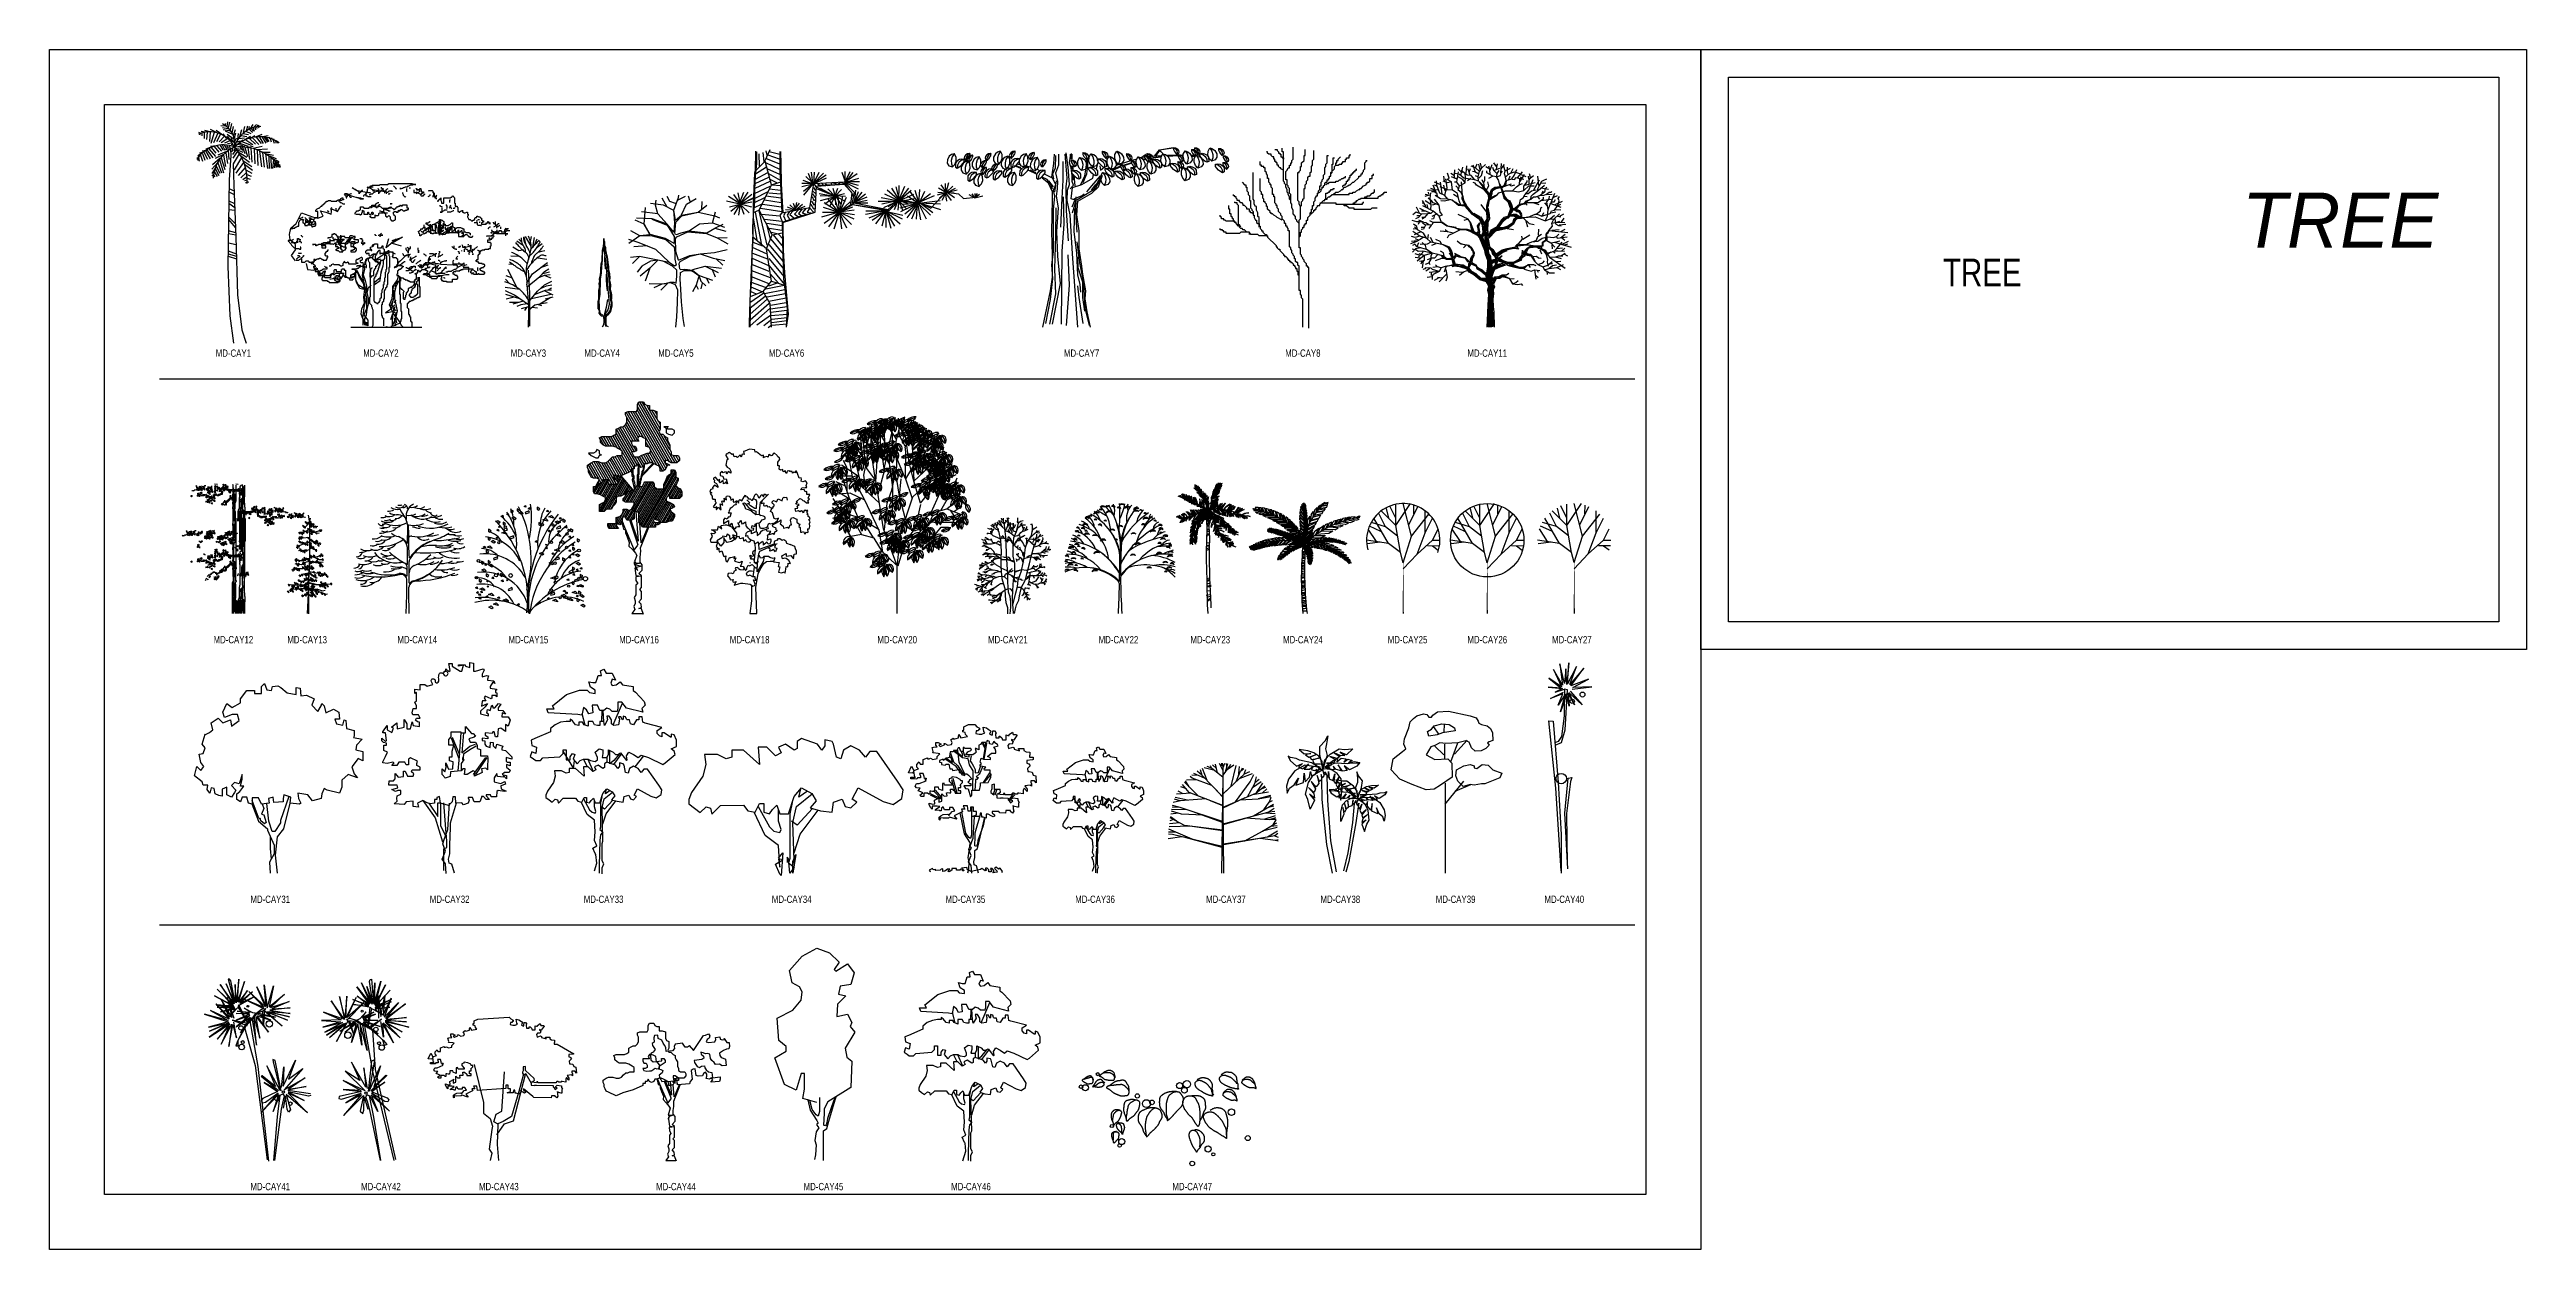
# Model space of a CAD drawing. Header units: millimetres. Extents: x 21129 to 2803301, y -510327 to 166837.
# Drawn here: x 308892 to 443892, y -163163 to -97763 of the extents above; entities that cross this region are included whole.
import ezdxf
from ezdxf.enums import TextEntityAlignment as Align

# ---------------------------------------------------------------- set-up
doc = ezdxf.new("R2010")
doc.units = ezdxf.units.MM
doc.layers.add('....01_TNT_A_DRAWING', color=7, linetype='Continuous')
doc.layers.add('....20_TNT_N_TEXT', color=9, linetype='Continuous')
doc.layers.add('....13_TNT_F_TREE', color=76, linetype='Continuous', transparency=0.5)
doc.styles.add('.TNT_A_TXT_1_MAIN', font='')
doc.styles.add('.TNT_A_TXT_3_NOTE', font='uromans.shx', dxfattribs={"width": 0.8})
doc.styles.get('.TNT_A_TXT_1_MAIN').set_extended_font_data('UNI HelvetIns (H)')

msp = doc.modelspace()

# ---------------------------------------------------------------- texts
at = {"layer": '....20_TNT_N_TEXT', "style": '.TNT_A_TXT_3_NOTE', "width": 0.8}
for s, p in [('MD-CAY1', (318912.4, -114509)), ('MD-CAY2', (326952.4, -114509)), ('MD-CAY3', (334992.4, -114509)), ('MD-CAY4', (339012.4, -114509)), ('MD-CAY5', (343032.4, -114509)), ('MD-CAY6', (349062.4, -114509)), ('MD-CAY7', (365142.4, -114509)), ('MD-CAY8', (377202.4, -114509)), ('MD-CAY11', (387252.4, -114509)), ('MD-CAY12', (318912.4, -130127.5)), ('MD-CAY13', (322932.4, -130127.5)), ('MD-CAY14', (328934.8, -130127.5)), ('MD-CAY15', (334992.4, -130127.5)), ('MD-CAY16', (341022.4, -130127.5)), ('MD-CAY18', (347052.4, -130127.5)), ('MD-CAY20', (355092.4, -130127.5)), ('MD-CAY21', (361122.4, -130127.5)), ('MD-CAY22', (367152.4, -130127.5)), ('MD-CAY23', (372155.1, -130127.5)), ('MD-CAY24', (377202.4, -130127.5)), ('MD-CAY25', (382907.6, -130127.5)), ('MD-CAY26', (387252.4, -130127.5)), ('MD-CAY27', (391862.5, -130127.5)), ('MD-CAY31', (320922.4, -144275.9)), ('MD-CAY32', (330698.5, -144275.9)), ('MD-CAY33', (339089.7, -144275.9)), ('MD-CAY34', (349342.6, -144275.9)), ('MD-CAY35', (358809.5, -144275.9)), ('MD-CAY36', (365875.9, -144275.9)), ('MD-CAY37', (373007.1, -144275.9)), ('MD-CAY38', (379244.1, -144275.9)), ('MD-CAY39', (385527.3, -144275.9)), ('MD-CAY40', (391452.2, -144275.9)), ('MD-CAY41', (320922.4, -159935.9)), ('MD-CAY42', (326952.4, -159935.9)), ('MD-CAY43', (333380.2, -159935.9)), ('MD-CAY44', (343032.4, -159935.9)), ('MD-CAY45', (351072.4, -159935.9)), ('MD-CAY46', (359112.4, -159935.9)), ('MD-CAY47', (371172.4, -159935.9))]:
    msp.add_text(s, height=400, dxfattribs=at).set_placement(p, align=Align.CENTER)
at = {"layer": '....20_TNT_N_TEXT', "attachment_point": 9}
for s, insert, char_height, width, style in [('{\\fUNI HelvetIns (H)|b0|i1|c163|p18;TREE}', (439092.4, -108562.9), 3000, 33013.349, '.TNT_A_TXT_1_MAIN'), ('\\pxqj;TREE', (439092.4, -110662.9), 1500, 27000, '.TNT_A_TXT_3_NOTE')]:
    msp.add_mtext(s, dxfattribs=dict(at, insert=insert, char_height=char_height, width=width, style=style))

# ---------------------------------------------------------------- blocks, each defined once
blk = doc.blocks.new('md-cay21')
for p, q in [((-543, 2115), (-575, 2085)), ((-535, 2108), (-548, 2124)), ((-496, 2226), (-544, 2246)), ((-483, 2097), (-535, 2108)), ((-431, 2221), (-496, 2226)), ((-445, 2085), (-483, 2097)), ((-465, 2143), (-467, 2173)), ((-448, 2087), (-465, 2143)), ((-439, 2307), (-464, 2336)), ((-398, 2043), (-448, 2087)), ((-430, 2220), (-441, 2250)), ((-388, 2284), (-439, 2307)), ((-439, 2079), (-424, 2164)), ((-423, 2166), (-430, 2220)), ((-424, 2164), (-370, 2236)), ((-399, 2313), (-417, 2364)), ((-375, 2268), (-399, 2313)), ((-270, 1985), (-398, 2043)), ((-391, 2283), (-365, 2337)), ((-326, 2228), (-375, 2268)), ((-365, 2337), (-370, 2367)), ((-337, 2376), (-357, 2398)), ((-301, 2289), (-337, 2376)), ((-261, 2193), (-326, 2228)), ((-306, 2277), (-284, 2353)), ((-258, 2225), (-306, 2277)), ((-136, 2277), (-301, 2404)), ((-284, 2353), (-265, 2427)), ((-238, 2135), (-261, 2193)), ((-251, 2158), (-258, 2225)), ((-223, 2432), (-237, 2474)), ((-195, 1914), (-236, 2132)), ((-194, 2379), (-223, 2432)), ((-156, 2292), (-194, 2379)), ((-152, 2420), (-189, 2458)), ((-150, 1987), (-189, 2029)), ((-160, 2488), (-176, 2527)), ((-117, 2457), (-160, 2488)), ((-77, 2220), (-156, 2292)), ((-97, 2357), (-152, 2420)), ((-113, 2008), (-151, 2041)), ((-125, 2020), (-125, 2047)), ((-118, 2440), (-118, 2523)), ((-97, 2369), (-118, 2440)), ((-93, 2369), (-62, 2420)), ((-85, 2357), (-92, 2388)), ((-79, 2237), (-90, 2357)), ((-52, 2012), (-79, 2237)), ((0, 2407), (-74, 2464)), ((-69, 2170), (-9, 2284)), ((-62, 2420), (-13, 2467)), ((-16, 2157), (-47, 2172)), ((11, 2497), (-30, 2521)), ((21, 2151), (-16, 2157)), ((-13, 2467), (36, 2536)), ((-10, 2291), (38, 2343)), ((-9, 2284), (10, 2398)), ((38, 2341), (0, 2407)), ((27, 2146), (1, 2175)), ((10, 2398), (22, 2458)), ((46, 2163), (13, 2218)), ((51, 2318), (18, 2406)), ((48, 2000), (21, 2029)), ((112, 2093), (27, 2146)), ((75, 2217), (33, 2271)), ((38, 2343), (126, 2379)), ((54, 2133), (46, 2163)), ((168, 2167), (51, 2318)), ((71, 2378), (62, 2409)), ((69, 2223), (125, 2266)), ((72, 2294), (71, 2378)), ((103, 2180), (75, 2217)), ((116, 2139), (103, 2180)), ((111, 2086), (116, 2139)), ((180, 2028), (111, 2086)), ((141, 2196), (157, 2292)), ((147, 2342), (154, 2392)), ((159, 2320), (147, 2342)), ((154, 2261), (183, 2278)), ((157, 2292), (164, 2358)), ((165, 1993), (236, 2162)), ((228, 2142), (168, 2167)), ((182, 2033), (270, 2052)), ((183, 2278), (221, 2354)), ((236, 2160), (289, 2388)), ((236, 2162), (274, 2259)), ((289, 2388), (257, 2431)), ((267, 2253), (339, 2316)), ((270, 2477), (271, 2535)), ((285, 2392), (270, 2477)), ((270, 2052), (320, 2093)), ((287, 2395), (348, 2441)), ((320, 2093), (357, 2132)), ((338, 1999), (330, 2048)), ((339, 2316), (414, 2346)), ((343, 1999), (437, 2031)), ((345, 2330), (379, 2377)), ((348, 2441), (414, 2459)), ((357, 2132), (398, 2172)), ((362, 2005), (411, 2038)), ((379, 2377), (390, 2404)), ((385, 2159), (454, 2180)), ((386, 2343), (485, 2344)), ((398, 2172), (433, 2234)), ((413, 2274), (404, 2320)), ((411, 2038), (473, 2065)), ((431, 2223), (413, 2274)), ((433, 2234), (451, 2285)), ((454, 2180), (557, 2225)), ((475, 2195), (521, 2257)), ((521, 2257), (522, 2299)), ((544, 1892), (649, 2042)), ((665, 2341), (619, 2348)), ((619, 2000), (715, 2096)), ((649, 2042), (667, 2158)), ((672, 2316), (655, 2372)), ((665, 2164), (669, 2213)), ((668, 2194), (705, 2231)), ((669, 2159), (672, 2316)), ((669, 2213), (680, 2260)), ((705, 2231), (787, 2284)), ((715, 2096), (783, 2152)), ((750, 1952), (860, 2038)), ((754, 1948), (789, 2036)), ((767, 2139), (831, 2126)), ((779, 2151), (801, 2200)), ((783, 2152), (861, 2175)), ((789, 2036), (788, 2089)), ((831, 2126), (871, 2137)), ((849, 2026), (925, 2045)), ((860, 2038), (895, 2085)), ((925, 2045), (964, 2061)), ((-673, 1924), (-713, 1947)), ((-673, 1756), (-699, 1764)), ((-664, 1523), (-692, 1528)), ((-640, 1839), (-677, 1874)), ((-614, 1913), (-673, 1924)), ((-630, 1775), (-673, 1756)), ((-616, 1542), (-664, 1523)), ((-595, 1760), (-660, 1782)), ((-617, 1542), (-657, 1567)), ((-639, 1816), (-655, 1824)), ((-564, 1817), (-640, 1839)), ((-533, 1813), (-639, 1816)), ((-584, 1481), (-621, 1475)), ((-561, 1572), (-619, 1577)), ((-580, 1976), (-617, 1995)), ((-547, 1530), (-617, 1542)), ((-613, 1911), (-616, 1957)), ((-566, 1724), (-614, 1740)), ((-573, 1848), (-613, 1911)), ((-539, 1480), (-605, 1474)), ((-561, 1640), (-601, 1637)), ((-531, 1551), (-597, 1544)), ((-533, 1715), (-595, 1760)), ((-550, 1664), (-592, 1661)), ((-533, 1531), (-584, 1481)), ((-525, 1930), (-581, 1948)), ((-520, 1930), (-580, 1976)), ((-551, 1811), (-573, 1848)), ((-539, 1716), (-566, 1724)), ((-551, 1669), (-561, 1640)), ((-508, 1552), (-561, 1572)), ((-491, 1702), (-550, 1664)), ((-518, 1530), (-547, 1530)), ((-475, 1700), (-539, 1716)), ((-449, 1481), (-539, 1480)), ((-446, 1815), (-533, 1813)), ((-485, 1549), (-531, 1551)), ((-462, 1926), (-525, 1930)), ((-442, 1544), (-518, 1530)), ((-415, 1477), (-516, 1437)), ((-516, 1437), (-515, 1438)), ((-491, 1447), (-508, 1418)), ((-389, 1539), (-485, 1549)), ((-443, 1683), (-475, 1700)), ((-435, 1912), (-462, 1926)), ((-406, 1848), (-457, 1964)), ((-405, 1383), (-457, 1360)), ((-415, 1342), (-451, 1352)), ((-303, 1462), (-449, 1481)), ((-401, 1822), (-446, 1815)), ((-380, 1615), (-443, 1683)), ((-337, 1848), (-408, 1860)), ((-360, 1841), (-406, 1848)), ((-312, 1416), (-405, 1383)), ((-318, 1842), (-401, 1822)), ((-358, 1434), (-398, 1413)), ((-387, 1390), (-396, 1357)), ((-323, 1515), (-389, 1539)), ((-366, 1568), (-380, 1615)), ((-362, 1545), (-366, 1568)), ((-270, 1538), (-362, 1545)), ((-294, 1416), (-358, 1434)), ((-355, 1557), (-303, 1553)), ((-299, 1498), (-323, 1515)), ((-270, 1890), (-318, 1842)), ((-305, 1836), (-191, 1791)), ((-255, 1808), (-304, 1826)), ((-303, 1553), (-221, 1538)), ((-239, 1446), (-303, 1462)), ((-219, 1431), (-299, 1498)), ((-220, 1434), (-294, 1416)), ((-201, 1948), (-270, 1985)), ((-241, 1892), (-270, 1890)), ((-179, 1504), (-270, 1538)), ((-205, 1784), (-255, 1808)), ((-197, 1853), (-241, 1892)), ((-221, 1538), (-183, 1528)), ((-152, 1391), (-219, 1431)), ((-172, 1614), (-195, 1914)), ((-184, 1423), (-172, 1614)), ((-184, 1206), (-184, 1423)), ((-148, 1979), (-181, 1958)), ((-23, 1393), (-152, 1391)), ((-70, 1959), (-150, 1987)), ((-95, 1451), (-140, 1475)), ((-89, 1967), (-113, 2008)), ((-55, 1457), (-95, 1451)), ((-5, 1907), (-80, 1910)), ((29, 1930), (-70, 1959)), ((12, 1398), (-65, 1470)), ((-41, 1809), (-52, 2012)), ((-38, 1577), (-41, 1809)), ((-15, 1247), (-38, 1577)), ((-8, 1877), (-29, 1874)), ((81, 1361), (-23, 1393)), ((-5, 1910), (-8, 1877)), ((30, 1984), (-5, 1979)), ((43, 1922), (-5, 1907)), ((25, 1449), (3, 1449)), ((69, 1961), (4, 2011)), ((54, 1425), (12, 1465)), ((13, 1401), (118, 1368)), ((110, 1883), (29, 1930)), ((48, 1433), (35, 1465)), ((69, 1964), (48, 2000)), ((86, 1380), (54, 1425)), ((105, 1901), (69, 1961)), ((189, 1312), (81, 1361)), ((148, 1828), (110, 1883)), ((144, 1823), (113, 1870)), ((118, 1368), (172, 1355)), ((142, 1772), (165, 1993)), ((146, 1491), (142, 1772)), ((143, 1771), (198, 1817)), ((188, 1292), (146, 1491)), ((195, 1828), (154, 1794)), ((219, 1745), (193, 1765)), ((198, 1817), (212, 1860)), ((212, 1860), (247, 1911)), ((214, 1849), (255, 1911)), ((273, 1697), (219, 1745)), ((239, 1394), (231, 1416)), ((240, 1368), (232, 1342)), ((250, 1526), (233, 1532)), ((279, 1384), (239, 1394)), ((267, 1387), (240, 1368)), ((262, 1511), (241, 1554)), ((247, 1911), (292, 1968)), ((254, 1919), (290, 1912)), ((323, 1448), (262, 1511)), ((268, 1705), (277, 1735)), ((281, 1684), (268, 1705)), ((301, 1959), (273, 1993)), ((277, 1735), (281, 1776)), ((312, 1418), (279, 1384)), ((328, 1660), (281, 1684)), ((283, 1515), (289, 1571)), ((283, 1498), (283, 1515)), ((290, 1912), (314, 1916)), ((292, 1968), (343, 1999)), ((335, 1925), (301, 1959)), ((325, 1455), (312, 1418)), ((368, 1424), (325, 1455)), ((356, 1643), (327, 1737)), ((369, 1640), (328, 1660)), ((382, 1896), (335, 1925)), ((347, 1950), (338, 1999)), ((367, 1906), (347, 1950)), ((362, 1442), (424, 1325)), ((414, 1313), (368, 1424)), ((412, 1564), (369, 1640)), ((407, 1864), (382, 1896)), ((406, 1604), (434, 1543)), ((433, 1802), (407, 1864)), ((416, 1498), (412, 1564)), ((451, 1466), (416, 1498)), ((420, 1307), (458, 1494)), ((493, 1724), (433, 1802)), ((434, 1543), (434, 1504)), ((434, 1504), (451, 1498)), ((444, 1425), (567, 1466)), ((458, 1494), (484, 1734)), ((517, 1944), (484, 1978)), ((484, 1734), (544, 1892)), ((522, 1978), (510, 1993)), ((513, 1834), (519, 1887)), ((514, 1932), (522, 1978)), ((519, 1887), (514, 1932)), ((517, 1961), (540, 1983)), ((521, 1458), (557, 1492)), ((588, 1898), (523, 1918)), ((557, 1492), (614, 1519)), ((567, 1466), (625, 1473)), ((648, 1845), (588, 1898)), ((589, 1284), (638, 1476)), ((592, 1959), (672, 1952)), ((606, 1888), (723, 1782)), ((625, 1473), (778, 1444)), ((638, 1476), (720, 1768)), ((717, 1777), (648, 1845)), ((665, 1566), (806, 1568)), ((671, 1557), (816, 1563)), ((672, 1952), (739, 1930)), ((684, 1863), (720, 1938)), ((686, 1459), (725, 1422)), ((720, 1938), (710, 1985)), ((714, 1743), (789, 1762)), ((720, 1767), (759, 1866)), ((720, 1768), (720, 1772)), ((722, 1458), (774, 1475)), ((725, 1422), (799, 1399)), ((750, 1828), (728, 1771)), ((737, 1418), (760, 1393)), ((739, 1930), (750, 1952)), ((746, 1938), (783, 1912)), ((759, 1866), (806, 1925)), ((760, 1393), (790, 1383)), ((766, 1409), (802, 1410)), ((769, 1572), (892, 1525)), ((774, 1475), (838, 1467)), ((774, 1440), (893, 1398)), ((775, 1445), (826, 1435)), ((783, 1912), (838, 1880)), ((789, 1762), (860, 1791)), ((806, 1925), (850, 1961)), ((806, 1568), (895, 1581)), ((826, 1435), (866, 1436)), ((831, 1888), (877, 1939)), ((840, 1781), (903, 1755)), ((853, 1540), (903, 1465)), ((860, 1791), (907, 1844)), ((882, 1816), (1021, 1855)), ((892, 1525), (986, 1486)), ((895, 1581), (1043, 1708)), ((907, 1844), (966, 1910)), ((922, 1870), (966, 1955)), ((924, 1586), (982, 1645)), ((924, 1594), (1025, 1580)), ((928, 1506), (1011, 1504)), ((932, 1508), (951, 1487)), ((951, 1487), (964, 1453)), ((966, 1955), (952, 1997)), ((965, 1641), (1079, 1666)), ((969, 1632), (1096, 1607)), ((985, 1592), (1003, 1558)), ((987, 1846), (1079, 1832)), ((1011, 1504), (1085, 1518)), ((1021, 1855), (1064, 1886)), ((1043, 1708), (1053, 1754)), ((1077, 1670), (1114, 1710)), ((1079, 1832), (1105, 1834)), ((1079, 1666), (1172, 1683)), ((1114, 1710), (1130, 1748)), ((1118, 1682), (1158, 1656)), ((-866, 705), (-907, 714)), ((-804, 685), (-866, 705)), ((-836, 684), (-855, 673)), ((-776, 872), (-847, 846)), ((-791, 681), (-836, 684)), ((-791, 838), (-829, 808)), ((-744, 945), (-823, 931)), ((-795, 1003), (-821, 1003)), ((-783, 913), (-815, 896)), ((-742, 991), (-796, 1047)), ((-735, 988), (-795, 1003)), ((-731, 872), (-791, 838)), ((-720, 658), (-791, 681)), ((-761, 944), (-783, 913)), ((-716, 1181), (-781, 1124)), ((-645, 857), (-776, 872)), ((-740, 1225), (-774, 1251)), ((-652, 1226), (-769, 1224)), ((-730, 1179), (-763, 1183)), ((-682, 978), (-744, 945)), ((-714, 866), (-740, 808)), ((-716, 1256), (-736, 1253)), ((-675, 973), (-735, 988)), ((-713, 1182), (-730, 1179)), ((-701, 894), (-724, 913)), ((-665, 1280), (-722, 1268)), ((-702, 710), (-721, 718)), ((-662, 803), (-718, 760)), ((-695, 1294), (-717, 1292)), ((-704, 1272), (-716, 1256)), ((-702, 1187), (-713, 1182)), ((-678, 791), (-712, 786)), ((-656, 1226), (-706, 1184)), ((-684, 1203), (-702, 1187)), ((-642, 710), (-702, 710)), ((-664, 872), (-701, 894)), ((-600, 744), (-701, 639)), ((-641, 711), (-701, 662)), ((-669, 1282), (-695, 1294)), ((-642, 1233), (-684, 1203)), ((-645, 1059), (-683, 1053)), ((-626, 977), (-675, 973)), ((-580, 1268), (-665, 1280)), ((-544, 891), (-664, 872)), ((-634, 850), (-662, 803)), ((-606, 1053), (-657, 1032)), ((-604, 1053), (-645, 1059)), ((-532, 812), (-645, 857)), ((-605, 1256), (-642, 1233)), ((-551, 737), (-641, 711)), ((-580, 1130), (-637, 1103)), ((-612, 1338), (-629, 1339)), ((-575, 1314), (-628, 1315)), ((-521, 962), (-626, 977)), ((-566, 964), (-617, 925)), ((-594, 1042), (-614, 1022)), ((-587, 1316), (-612, 1338)), ((-581, 696), (-611, 647)), ((-487, 1108), (-606, 1053)), ((-501, 1310), (-605, 1256)), ((-472, 797), (-600, 744)), ((-552, 1075), (-594, 1042)), ((-543, 1203), (-581, 1222)), ((-562, 726), (-581, 696)), ((-541, 1154), (-580, 1130)), ((-575, 1314), (-548, 1310)), ((-515, 1144), (-572, 1159)), ((-461, 804), (-551, 737)), ((-548, 1310), (-527, 1296)), ((-506, 913), (-544, 891)), ((-507, 1134), (-543, 1203)), ((-465, 812), (-532, 812)), ((-394, 939), (-521, 962)), ((-477, 1131), (-515, 1144)), ((-431, 913), (-506, 913)), ((-443, 1326), (-501, 1310)), ((-400, 1107), (-487, 1108)), ((-441, 1256), (-480, 1241)), ((-382, 879), (-480, 793)), ((-440, 1105), (-477, 1131)), ((-442, 774), (-474, 708)), ((-422, 1261), (-458, 1273)), ((-455, 743), (-445, 695)), ((-411, 1265), (-449, 1232)), ((-370, 1014), (-447, 985)), ((-388, 1313), (-443, 1326)), ((-423, 845), (-442, 774)), ((-417, 1261), (-441, 1256)), ((-382, 872), (-431, 913)), ((-389, 1318), (-415, 1342)), ((-351, 1278), (-411, 1265)), ((-286, 1093), (-400, 1107)), ((-383, 1010), (-395, 986)), ((-315, 906), (-394, 939)), ((-307, 1245), (-388, 1313)), ((-320, 1048), (-386, 1028)), ((-255, 928), (-382, 879)), ((-336, 1046), (-370, 1014)), ((-242, 1062), (-320, 1048)), ((-255, 696), (-315, 651)), ((-182, 1169), (-307, 1245)), ((-228, 1058), (-286, 1093)), ((-146, 939), (-255, 928)), ((-202, 733), (-255, 696)), ((-195, 1061), (-228, 1058)), ((-112, 737), (-202, 733)), ((-176, 1067), (-184, 1206)), ((-15, 1089), (-181, 1163)), ((-150, 868), (-176, 1067)), ((-109, 718), (-150, 868)), ((-82, 921), (-146, 939)), ((-75, 602), (-109, 718)), ((-98, 928), (-68, 1000)), ((-86, 929), (-63, 996)), ((0, 842), (-82, 921)), ((-68, 1000), (3, 1013)), ((-54, 1005), (20, 1043)), ((-10, 1083), (-38, 1113)), ((0, 1052), (-15, 1247)), ((4, 812), (0, 1052)), ((3, 1013), (124, 949)), ((11, 624), (4, 812)), ((20, 1043), (80, 1090)), ((43, 1062), (72, 1107)), ((57, 1075), (96, 1075)), ((72, 1107), (115, 1149)), ((72, 976), (160, 891)), ((96, 1075), (141, 1107)), ((124, 949), (196, 912)), ((139, 557), (154, 846)), ((154, 846), (188, 988)), ((160, 891), (192, 789)), ((181, 828), (208, 810)), ((195, 1112), (188, 1292)), ((188, 988), (195, 1112)), ((196, 912), (266, 871)), ((200, 1077), (384, 1127)), ((200, 910), (248, 908)), ((205, 1061), (331, 1105)), ((208, 810), (224, 783)), ((248, 908), (287, 924)), ((259, 662), (281, 834)), ((266, 871), (375, 866)), ((281, 834), (368, 1093)), ((340, 871), (372, 842)), ((368, 1093), (420, 1307)), ((372, 842), (420, 839)), ((384, 1127), (496, 1109)), ((386, 658), (454, 793)), ((454, 793), (495, 876)), ((495, 876), (514, 1003)), ((496, 1109), (624, 1142)), ((498, 863), (619, 961)), ((514, 1003), (589, 1284)), ((522, 921), (593, 966)), ((531, 1046), (601, 1033)), ((563, 748), (540, 701)), ((556, 742), (621, 690)), ((570, 818), (563, 748)), ((595, 916), (574, 812)), ((574, 812), (642, 762)), ((591, 1040), (641, 1066)), ((593, 966), (682, 971)), ((601, 1033), (595, 916)), ((619, 961), (755, 961)), ((624, 1142), (725, 1167)), ((631, 759), (773, 818)), ((640, 1146), (707, 1228)), ((641, 1066), (727, 1084)), ((642, 762), (722, 726)), ((682, 971), (715, 890)), ((683, 1203), (789, 1205)), ((696, 1161), (750, 1108)), ((707, 1228), (706, 1240)), ((722, 726), (834, 732)), ((727, 1084), (825, 1094)), ((738, 736), (793, 674)), ((750, 1108), (860, 1178)), ((755, 961), (878, 964)), ((773, 818), (843, 923)), ((785, 962), (886, 1057)), ((789, 1205), (815, 1236)), ((792, 677), (838, 624)), ((834, 732), (867, 749)), ((853, 1074), (852, 1110)), ((875, 1045), (853, 1074)), ((860, 1178), (896, 1209)), ((865, 1188), (882, 1250)), ((867, 1190), (958, 1191)), ((867, 749), (973, 779)), ((871, 753), (937, 759)), ((882, 1250), (878, 1280)), ((878, 964), (981, 978)), ((881, 965), (935, 1018)), ((885, 1263), (925, 1283)), ((886, 1057), (899, 1089)), ((906, 878), (890, 910)), ((896, 1209), (925, 1232)), ((898, 758), (924, 817)), ((934, 833), (906, 878)), ((924, 973), (966, 928)), ((924, 817), (952, 862)), ((935, 1018), (952, 1043)), ((937, 759), (977, 750)), ((951, 1196), (1011, 1176)), ((952, 862), (959, 886)), ((958, 1191), (1016, 1208)), ((973, 779), (1061, 799)), ((975, 982), (1037, 974)), ((977, 750), (1022, 731)), ((978, 750), (1005, 710)), ((981, 978), (1014, 1035)), ((1007, 790), (1034, 826)), ((1034, 826), (1059, 868)), ((1037, 974), (1059, 954)), ((1038, 877), (1045, 857)), ((-821, 628), (-885, 583)), ((-833, 617), (-845, 557)), ((-701, 662), (-821, 628)), ((-738, 531), (-815, 507)), ((-701, 639), (-776, 557)), ((-699, 575), (-738, 531)), ((-701, 442), (-737, 425)), ((-645, 538), (-716, 516)), ((-657, 493), (-707, 481)), ((-705, 636), (-698, 568)), ((-633, 453), (-701, 442)), ((-698, 568), (-679, 538)), ((-608, 474), (-682, 411)), ((-629, 545), (-657, 493)), ((-615, 644), (-652, 625)), ((-536, 546), (-645, 538)), ((-611, 647), (-604, 598)), ((-517, 516), (-608, 474)), ((-534, 437), (-562, 419)), ((-446, 587), (-536, 546)), ((-504, 472), (-534, 437)), ((-495, 287), (-525, 287)), ((-412, 591), (-517, 516)), ((-506, 470), (-509, 441)), ((-498, 526), (-504, 472)), ((-420, 283), (-495, 287)), ((-451, 426), (-492, 414)), ((-420, 238), (-484, 219)), ((-448, 429), (-477, 445)), ((-439, 197), (-458, 186)), ((-451, 557), (-386, 604)), ((-341, 413), (-451, 426)), ((-386, 613), (-446, 587)), ((-416, 216), (-439, 197)), ((-388, 401), (-433, 379)), ((-319, 383), (-424, 331)), ((-352, 261), (-420, 283)), ((-330, 272), (-420, 238)), ((-357, 262), (-416, 216)), ((-390, 617), (-412, 591)), ((-338, 362), (-405, 324)), ((-277, 429), (-388, 401)), ((-315, 651), (-382, 609)), ((-345, 294), (-371, 302)), ((-317, 281), (-345, 294)), ((-274, 433), (-338, 362)), ((-251, 328), (-330, 272)), ((-250, 271), (-303, 266)), ((-255, 264), (-281, 238)), ((-199, 482), (-274, 433)), ((-198, 476), (-269, 428)), ((-229, 309), (-255, 264)), ((-184, 426), (-251, 328)), ((-195, 411), (-229, 309)), ((-200, 300), (-221, 263)), ((-219, 394), (-191, 440)), ((-214, 359), (-200, 300)), ((-195, 474), (-205, 478)), ((-116, 534), (-195, 474)), ((-191, 440), (-190, 476)), ((-173, 491), (-184, 426)), ((-34, 579), (-116, 534)), ((-68, 411), (-75, 602)), ((-41, 216), (-68, 411)), ((0, 84), (-41, 216)), ((64, 602), (-34, 579)), ((0, -84), (0, 84)), ((19, 512), (11, 624)), ((60, 384), (19, 512)), ((79, 246), (60, 384)), ((86, 587), (64, 602)), ((68, -84), (79, 103)), ((79, 103), (79, 246)), ((131, 534), (86, 587)), ((128, 332), (139, 557)), ((139, 189), (128, 332)), ((139, 156), (218, 486)), ((158, -77), (139, 189)), ((180, -77), (210, 54)), ((210, 54), (232, 163)), ((218, 486), (259, 662)), ((232, 163), (300, 294)), ((259, 643), (349, 643)), ((300, 294), (315, 407)), ((315, 407), (352, 568)), ((349, 643), (416, 587)), ((352, 568), (386, 658)), ((420, 441), (386, 411)), ((416, 587), (472, 474)), ((435, 486), (420, 441)), ((424, 444), (442, 426)), ((435, 546), (465, 572)), ((442, 538), (435, 486)), ((450, 354), (446, 336)), ((488, 388), (450, 354)), ((465, 572), (476, 606)), ((465, 478), (558, 510)), ((469, 489), (517, 452)), ((472, 474), (517, 399)), ((475, 615), (591, 625)), ((476, 606), (495, 639)), ((514, 399), (488, 388)), ((517, 452), (562, 437)), ((517, 399), (525, 287)), ((521, 377), (544, 362)), ((525, 624), (579, 597)), ((544, 362), (566, 328)), ((562, 437), (581, 433)), ((565, 338), (598, 304)), ((566, 328), (615, 332)), ((793, 674), (796, 619)), ((180, -69), (180, -77))]:
    blk.add_line(p, q)
blk = doc.blocks.new('md-cay7')
for p, q in [((-2363.8184, 4631.4084), (-2412.3048, 4727.9644)), ((-1991.6016, 4727.9644), (-2048.12, 4723.1324)), ((-1987.256, 4727.9644), (-2044.6288, 4695.1764)), ((-1991.6016, 4727.9644), (-1992.9932, 4681.4564)), ((-1419.116, 4727.9644), (-1475.6348, 4723.1324)), ((-1414.7704, 4727.9644), (-1472.1436, 4695.1764)), ((-1419.116, 4727.9644), (-1420.4832, 4681.4564)), ((-1231.0548, 4766.5644), (-1289.0136, 4721.7644)), ((-1158.8868, 4789.9284), (-1231.0548, 4766.5644)), ((-1154.5652, 4789.9284), (-1210.9132, 4707.0204)), ((-1106.0792, 4699.5964), (-1154.5652, 4796.1284)), ((-863.9648, 4758.9484), (-900.586, 4713.5604)), ((-816.4064, 4785.1204), (-863.9648, 4758.9484)), ((-812.9148, 4757.1644), (-850.952, 4703.1604)), ((-759.8876, 4789.9284), (-816.4064, 4785.1204)), ((-755.542, 4789.9284), (-812.9148, 4757.1644)), ((-761.2548, 4743.4444), (-768.5548, 4721.7644)), ((-759.8876, 4789.9284), (-761.2548, 4743.4444)), ((-403.4912, 4631.4084), (-451.9532, 4727.9644)), ((-291.6016, 4747.9124), (-339.1844, 4721.7644)), ((-235.1072, 4752.7484), (-291.6016, 4747.9124)), ((-230.7616, 4752.7484), (-288.1104, 4719.9844)), ((-235.1072, 4752.7484), (-236.4744, 4706.2604)), ((689.9416, 4357.7524), (634.7416, 4752.1124)), ((772.7296, 4574.6444), (786.5216, 4732.3844)), ((1090.2336, 4752.7484), (1147.5816, 4719.9844)), ((1094.5576, 4752.7484), (1151.0736, 4747.9124)), ((1094.5576, 4752.7484), (1095.9456, 4706.2604)), ((1151.0736, 4747.9124), (1198.6576, 4721.7644)), ((1262.9376, 4631.4084), (1311.4256, 4727.9644)), ((1615.0136, 4789.9284), (1672.3616, 4757.1644)), ((1619.3616, 4789.9284), (1675.8536, 4785.1204)), ((1619.3616, 4789.9284), (1620.7256, 4743.4444)), ((1620.7256, 4743.4444), (1628.0256, 4721.7644)), ((1672.3616, 4757.1644), (1710.4256, 4703.1604)), ((1675.8536, 4785.1204), (1723.4376, 4758.9484)), ((1723.4376, 4758.9484), (1760.0336, 4713.5604)), ((1965.5536, 4699.5964), (2014.0136, 4796.1284)), ((2014.0136, 4789.9284), (2070.3616, 4707.0204)), ((2018.3576, 4789.9284), (2090.5016, 4766.5644)), ((2090.5016, 4766.5644), (2148.4616, 4721.7644)), ((2274.2416, 4727.9644), (2331.5936, 4695.1764)), ((2278.5896, 4727.9644), (2335.0816, 4723.1324)), ((2278.5896, 4727.9644), (2279.9576, 4681.4564)), ((2768.0416, 4682.1404), (2849.8776, 4730.3084)), ((2846.7296, 4727.9644), (2904.1016, 4695.1764)), ((2851.0736, 4727.9644), (2852.4416, 4681.4564)), ((2851.0736, 4727.9644), (2907.5936, 4723.1324)), ((3047.2896, 4661.5124), (3177.2696, 4826.6244)), ((3133.9336, 4744.0564), (3066.5296, 4661.5124)), ((3177.2696, 4812.8524), (3133.9336, 4744.0564)), ((3177.2696, 4826.6244), (3557.6176, 4888.5364)), ((3557.6176, 4888.5364), (3177.2696, 4819.7404)), ((3177.2696, 4819.7404), (3273.5616, 4730.3084)), ((3273.5616, 4730.3084), (3177.2696, 4812.8524)), ((3223.2896, 4631.4084), (3271.7536, 4727.9644)), ((3555.5416, 4886.4124), (3612.9136, 4853.6484)), ((3559.8896, 4886.4124), (3616.4056, 4881.5804)), ((3559.8896, 4886.4124), (3561.2776, 4839.9044)), ((3561.2776, 4839.9044), (3568.5536, 4818.2484)), ((3568.5536, 4818.2484), (3588.3536, 4785.6804)), ((3588.3536, 4785.6804), (3616.2616, 4743.8604)), ((3612.9136, 4853.6484), (3650.9776, 4799.6444)), ((3616.2616, 4743.8604), (3631.2736, 4723.5724)), ((3616.4056, 4881.5804), (3663.9656, 4855.4324)), ((3650.9776, 4799.6444), (3662.5496, 4747.3524)), ((3662.5496, 4747.3524), (3655.2976, 4694.2764)), ((3697.9496, 4726.2804), (3655.2976, 4694.2764)), ((3663.9656, 4855.4324), (3700.5856, 4810.0204)), ((3711.6936, 4768.6644), (3697.9496, 4726.2804)), ((3700.5856, 4810.0204), (3711.6936, 4768.6644)), ((3828.0256, 4709.2884), (3876.4896, 4805.8484)), ((3876.4896, 4799.6444), (3932.8376, 4716.7124)), ((3880.8336, 4799.6444), (3952.9776, 4776.2564)), ((3952.9776, 4776.2564), (4010.9376, 4731.4804)), ((4010.9376, 4731.4804), (4064.5256, 4636.9524)), ((4049.9776, 4843.0284), (4107.3256, 4810.2644)), ((4054.3216, 4843.0284), (4055.6896, 4796.5204)), ((4054.3216, 4843.0284), (4110.8136, 4838.1964)), ((4055.6896, 4796.5204), (4062.9896, 4774.8644)), ((4062.9896, 4774.8644), (4082.7896, 4742.2964)), ((4082.7896, 4742.2964), (4110.6936, 4700.4764)), ((4107.3256, 4810.2644), (4145.3856, 4756.2604)), ((4110.8136, 4838.1964), (4158.3976, 4812.0484)), ((4128.0536, 4886.4124), (4185.4016, 4853.6484)), ((4132.3736, 4886.4124), (4188.8936, 4881.5804)), ((4132.3736, 4886.4124), (4133.7656, 4839.9044)), ((4133.7656, 4839.9044), (4141.0416, 4818.2484)), ((4141.0416, 4818.2484), (4160.8416, 4785.6804)), ((4145.3856, 4756.2604), (4156.9816, 4703.9684)), ((4158.3976, 4812.0484), (4194.9936, 4766.6364)), ((4160.8416, 4785.6804), (4188.7696, 4743.8604)), ((4185.4016, 4853.6484), (4223.4616, 4799.6444)), ((4188.7696, 4743.8604), (4203.7856, 4723.5724)), ((4188.8936, 4881.5804), (4236.4736, 4855.4324)), ((4206.1016, 4725.2804), (4192.3576, 4682.8964)), ((4194.9936, 4766.6364), (4206.1016, 4725.2804)), ((4223.4616, 4799.6444), (4235.0336, 4747.3524)), ((4235.0336, 4747.3524), (4227.7816, 4694.2764)), ((4270.4336, 4726.2804), (4227.7816, 4694.2764)), ((4236.4736, 4855.4324), (4273.0696, 4810.0204)), ((4284.1816, 4768.6644), (4270.4336, 4726.2804)), ((4273.0696, 4810.0204), (4284.1816, 4768.6644)), ((4281.4456, 4724.5004), (4347.3896, 4735.9724)), ((4347.3896, 4735.9724), (4410.0816, 4724.5004)), ((4501.0256, 4681.8964), (4504.6136, 4789.8564)), ((4504.6136, 4789.8564), (4553.0776, 4886.4124)), ((4553.0776, 4880.2124), (4609.4256, 4797.3004)), ((4557.3976, 4880.2124), (4629.5656, 4856.8484)), ((4609.4256, 4797.3004), (4635.4736, 4700.4764)), ((4629.5656, 4856.8484), (4687.5256, 4812.0484)), ((4687.5256, 4812.0484), (4741.1136, 4717.5404)), ((4783.6416, 4866.6884), (4840.9896, 4833.9244)), ((4787.9656, 4866.6884), (4789.3536, 4820.2044)), ((4787.9656, 4866.6884), (4844.4816, 4861.8764)), ((4789.3536, 4820.2044), (4796.6536, 4798.5244)), ((4796.6536, 4798.5244), (4816.4536, 4765.9564)), ((4816.4536, 4765.9564), (4844.3616, 4724.1564)), ((4840.9896, 4833.9244), (4879.0536, 4779.9204)), ((4844.4816, 4861.8764), (4892.0656, 4835.7044)), ((4879.0536, 4779.9204), (4890.6496, 4727.6244)), ((4890.6496, 4727.6244), (4883.3976, 4674.5724)), ((4892.0656, 4835.7044), (4928.6616, 4790.3204)), ((4939.7696, 4748.9364), (4926.0256, 4706.5804)), ((4928.6616, 4790.3204), (4939.7696, 4748.9364)), ((-2600.3416, 4559.0684), (-2603.1248, 4467.6644)), ((-2603.1248, 4467.6644), (-2556.0548, 4396.5684)), ((-2546.7528, 4653.6004), (-2600.3416, 4559.0684)), ((-2556.0548, 4396.5684), (-2460.0096, 4362.2924)), ((-2488.794, 4698.3764), (-2546.7528, 4653.6004)), ((-2468.6524, 4638.8324), (-2494.702, 4542.0284)), ((-2494.702, 4542.0284), (-2489.2088, 4449.1084)), ((-2489.2088, 4449.1084), (-2455.664, 4362.2924)), ((-2416.626, 4721.7644), (-2488.794, 4698.3764)), ((-2412.3048, 4721.7644), (-2468.6524, 4638.8324)), ((-2464.3312, 4362.2924), (-2396.3624, 4432.5804)), ((-2396.3624, 4432.5804), (-2360.254, 4523.4484)), ((-2375.7568, 4470.9844), (-2380.4688, 4356.4804)), ((-2380.4688, 4356.4804), (-2331.3964, 4331.5564)), ((-2337.9396, 4524.4004), (-2375.7568, 4470.9844)), ((-2360.254, 4523.4484), (-2363.8184, 4631.4084)), ((-2269.3116, 4566.0524), (-2337.9396, 4524.4004)), ((-2326.0008, 4413.4404), (-2331.3964, 4331.5564)), ((-2331.3964, 4331.5564), (-2285.4248, 4354.4084)), ((-2289.2576, 4486.8284), (-2326.0008, 4413.4404)), ((-2223.3644, 4542.2004), (-2289.2576, 4486.8284)), ((-2285.4248, 4354.4084), (-2224.9512, 4404.4324)), ((-2206.616, 4577.5284), (-2269.3116, 4566.0524)), ((-2223.0224, 4366.9564), (-2225.8056, 4275.5244)), ((-2225.8056, 4275.5244), (-2178.7352, 4204.4324)), ((-2224.9512, 4404.4324), (-2167.6756, 4467.7124)), ((-2140.6736, 4566.0524), (-2223.3644, 4542.2004)), ((-2169.4336, 4461.4604), (-2223.0224, 4366.9564)), ((-2140.6736, 4566.0524), (-2206.616, 4577.5284)), ((-2178.7352, 4204.4324), (-2082.6904, 4170.1764)), ((-2111.4744, 4506.2604), (-2169.4336, 4461.4604)), ((-2167.6756, 4467.7124), (-2145.1172, 4502.6724)), ((-2145.1172, 4502.6724), (-2139.38, 4523.7164)), ((-2132.2996, 4651.5764), (-2143.408, 4610.2164)), ((-2143.408, 4610.2164), (-2129.6632, 4567.8364)), ((-2139.38, 4523.7164), (-2140.6736, 4566.0524)), ((-2095.7032, 4696.9844), (-2132.2996, 4651.5764)), ((-2129.6632, 4567.8364), (-2087.0116, 4535.8284)), ((-2091.3084, 4446.7164), (-2117.3828, 4349.9164)), ((-2117.3828, 4349.9164), (-2111.8896, 4256.9964)), ((-2111.8896, 4256.9964), (-2078.3448, 4170.1764)), ((-2039.3064, 4529.6284), (-2111.4744, 4506.2604)), ((-2048.12, 4723.1324), (-2095.7032, 4696.9844)), ((-2082.6904, 4641.2004), (-2094.2628, 4588.9044)), ((-2094.2628, 4588.9044), (-2087.0116, 4535.8284)), ((-2034.9852, 4529.6284), (-2091.3084, 4446.7164)), ((-2063.0128, 4565.1004), (-2087.0116, 4535.8284)), ((-2087.0116, 4170.1764), (-2019.0428, 4240.4404)), ((-2044.6288, 4695.1764), (-2082.6904, 4641.2004)), ((-2054.2236, 4608.1924), (-2065.332, 4566.8324)), ((-2065.332, 4566.8324), (-2051.5868, 4524.4524)), ((-2047.9736, 4585.4124), (-2063.0128, 4565.1004)), ((-2017.6268, 4653.6004), (-2054.2236, 4608.1924)), ((-2051.5868, 4524.4524), (-2008.96, 4492.4444)), ((-2020.0684, 4627.2324), (-2047.9736, 4585.4124)), ((-2040.332, 4116.8964), (-2045.0684, 4002.3924)), ((-2002.5392, 4170.3124), (-2040.332, 4116.8964)), ((-1986.4988, 4439.2924), (-2034.9852, 4535.8284)), ((-2000.2684, 4659.7764), (-2020.0684, 4627.2324)), ((-2019.0428, 4240.4404), (-1982.9344, 4331.3124)), ((-1970.044, 4679.7484), (-2017.6268, 4653.6004)), ((-2004.6144, 4597.8164), (-2016.2108, 4545.5204)), ((-2016.2108, 4545.5204), (-2008.96, 4492.4444)), ((-1984.9364, 4521.7164), (-2008.96, 4492.4444)), ((-1966.5528, 4651.7924), (-2004.6144, 4597.8164)), ((-1933.8868, 4211.9764), (-2002.5392, 4170.3124)), ((-1992.9932, 4681.4564), (-2000.2684, 4659.7764)), ((-1990.576, 4059.3524), (-1995.996, 3977.4644)), ((-1953.8572, 4132.7404), (-1990.576, 4059.3524)), ((-1982.9344, 4331.3124), (-1986.4988, 4439.2924)), ((-1969.922, 4542.0284), (-1984.9364, 4521.7164)), ((-1913.5252, 4684.5844), (-1970.044, 4679.7484)), ((-1942.0164, 4583.8484), (-1969.922, 4542.0284)), ((-1909.204, 4684.5844), (-1966.5528, 4651.7924)), ((-1887.964, 4188.1084), (-1953.8572, 4132.7404)), ((-1950.0244, 4000.3164), (-1889.5508, 4050.3404)), ((-1922.2168, 4616.3924), (-1942.0164, 4583.8484)), ((-1871.1912, 4223.4484), (-1933.8868, 4211.9764)), ((-1923.7548, 4478.5044), (-1926.538, 4387.0964)), ((-1926.538, 4387.0964), (-1879.4676, 4316.0044)), ((-1870.166, 4573.0084), (-1923.7548, 4478.5044)), ((-1914.9168, 4638.0724), (-1922.2168, 4616.3924)), ((-1913.5252, 4684.5844), (-1914.9168, 4638.0724)), ((-1889.5508, 4050.3404), (-1832.2752, 4113.6244)), ((-1805.2732, 4211.9764), (-1887.964, 4188.1084)), ((-1879.4676, 4316.0044), (-1783.4228, 4281.7244)), ((-1822.4608, 4120.5924), (-1876.0496, 4026.0844)), ((-1805.2732, 4211.9764), (-1871.1912, 4223.4484)), ((-1812.2068, 4617.8084), (-1870.166, 4573.0084)), ((-1832.2752, 4113.6244), (-1809.7168, 4148.5844)), ((-1764.502, 4165.3924), (-1822.4608, 4120.5924)), ((-1792.0652, 4558.2644), (-1818.1152, 4461.4604)), ((-1818.1152, 4461.4604), (-1812.6464, 4368.5444)), ((-1812.6464, 4368.5444), (-1779.0772, 4281.7244)), ((-1740.0636, 4641.2004), (-1812.2068, 4617.8084)), ((-1809.7168, 4148.5844), (-1803.9552, 4169.6284)), ((-1803.9552, 4169.6284), (-1805.2732, 4211.9764)), ((-1735.7176, 4641.2004), (-1792.0652, 4558.2644)), ((-1787.7684, 4281.7244), (-1719.7752, 4352.0124)), ((-1744.3604, 4105.8484), (-1770.41, 4009.0324)), ((-1692.3584, 4188.7684), (-1764.502, 4165.3924)), ((-1688.0128, 4188.7684), (-1744.3604, 4105.8484)), ((-1687.256, 4550.8404), (-1735.7176, 4647.4004)), ((-1719.7752, 4352.0124), (-1683.6668, 4442.8604)), ((-1685.5956, 4459.4604), (-1696.6796, 4418.0804)), ((-1696.6796, 4418.0804), (-1682.9344, 4375.7204)), ((-1681.25, 4273.5244), (-1692.3584, 4232.1404)), ((-1692.3584, 4232.1404), (-1678.6132, 4189.7844)), ((-1639.5508, 4098.4124), (-1688.0128, 4194.9724)), ((-1683.6668, 4442.8604), (-1687.256, 4550.8404)), ((-1648.9744, 4504.8444), (-1685.5956, 4459.4604)), ((-1682.9344, 4375.7204), (-1640.3076, 4343.7124)), ((-1644.6288, 4318.9084), (-1681.25, 4273.5244)), ((-1678.6132, 4189.7844), (-1635.962, 4157.7764)), ((-1601.3916, 4531.0164), (-1648.9744, 4504.8444)), ((-1635.962, 4449.0604), (-1647.5584, 4396.7644)), ((-1647.5584, 4396.7644), (-1640.3076, 4343.7124)), ((-1597.0704, 4345.0804), (-1644.6288, 4318.9084)), ((-1631.6404, 4263.1484), (-1643.2128, 4210.8524)), ((-1643.2128, 4210.8524), (-1635.962, 4157.7764)), ((-1616.284, 4372.9844), (-1640.3076, 4343.7124)), ((-1635.962, 3990.4404), (-1639.5508, 4098.4124)), ((-1597.9004, 4503.0644), (-1635.962, 4449.0604)), ((-1611.9384, 4187.0604), (-1635.962, 4157.7764)), ((-1593.5792, 4317.1284), (-1631.6404, 4263.1484)), ((-1601.2696, 4393.2964), (-1616.284, 4372.9844)), ((-1596.9236, 4207.3604), (-1611.9384, 4187.0604)), ((-1544.8976, 4535.8284), (-1601.3916, 4531.0164)), ((-1573.3644, 4435.0964), (-1601.2696, 4393.2964)), ((-1540.5516, 4535.8284), (-1597.9004, 4503.0644)), ((-1540.5516, 4349.9164), (-1597.0704, 4345.0804)), ((-1569.0184, 4249.1804), (-1596.9236, 4207.3604)), ((-1536.206, 4349.9164), (-1593.5792, 4317.1284)), ((-1572.168, 4204.9204), (-1576.88, 4090.4284)), ((-1576.88, 4090.4284), (-1527.8076, 4065.4924)), ((-1553.5644, 4467.6644), (-1573.3644, 4435.0964)), ((-1534.3504, 4258.3364), (-1572.168, 4204.9204)), ((-1559.8144, 4651.5764), (-1570.8984, 4610.2164)), ((-1570.8984, 4610.2164), (-1557.1776, 4567.8364)), ((-1549.2188, 4281.7244), (-1569.0184, 4249.1804)), ((-1523.1932, 4696.9844), (-1559.8144, 4651.5764)), ((-1557.1776, 4567.8364), (-1514.5264, 4535.8284)), ((-1546.2648, 4489.3444), (-1553.5644, 4467.6644)), ((-1541.9432, 4303.4044), (-1549.2188, 4281.7244)), ((-1544.8976, 4535.8284), (-1546.2648, 4489.3444)), ((-1540.5516, 4349.9164), (-1541.9432, 4303.4044)), ((-1465.7228, 4299.9884), (-1534.3504, 4258.3364)), ((-1522.412, 4147.3764), (-1527.8076, 4065.4924)), ((-1527.8076, 4065.4924), (-1481.8604, 4088.3404)), ((-1475.6348, 4723.1324), (-1523.1932, 4696.9844)), ((-1485.6932, 4220.7644), (-1522.412, 4147.3764)), ((-1510.1808, 4641.2004), (-1521.7772, 4588.9044)), ((-1521.7772, 4588.9044), (-1514.5264, 4535.8284)), ((-1490.5028, 4565.1004), (-1514.5264, 4535.8284)), ((-1472.1436, 4695.1764), (-1510.1808, 4641.2004)), ((-1475.4884, 4585.4124), (-1490.5028, 4565.1004)), ((-1419.7996, 4276.1364), (-1485.6932, 4220.7644)), ((-1481.8604, 4088.3404), (-1421.3624, 4138.3804)), ((-1447.5828, 4627.2324), (-1475.4884, 4585.4124)), ((-1403.0272, 4311.4604), (-1465.7228, 4299.9884)), ((-1427.7832, 4659.7764), (-1447.5828, 4627.2324)), ((-1420.4832, 4681.4564), (-1427.7832, 4659.7764)), ((-1421.3624, 4138.3804), (-1364.0868, 4201.6484)), ((-1337.1092, 4299.9884), (-1419.7996, 4276.1364)), ((-1337.1092, 4299.9884), (-1403.0272, 4311.4604)), ((-1386.328, 4360.2924), (-1397.4364, 4318.9084)), ((-1397.4364, 4318.9084), (-1383.6912, 4276.5484)), ((-1349.7316, 4405.6764), (-1386.328, 4360.2924)), ((-1383.6912, 4276.5484), (-1341.04, 4244.5444)), ((-1364.0868, 4201.6484), (-1341.5284, 4236.6084)), ((-1350.4148, 4152.1124), (-1355.1268, 4037.6084)), ((-1312.5976, 4205.5164), (-1350.4148, 4152.1124)), ((-1302.1484, 4431.8484), (-1349.7316, 4405.6764)), ((-1336.7188, 4349.9164), (-1348.2908, 4297.6204)), ((-1348.2908, 4297.6204), (-1341.04, 4244.5444)), ((-1342.6024, 4627.2564), (-1345.3856, 4535.8284)), ((-1345.3856, 4535.8284), (-1298.3152, 4464.7324)), ((-1289.0136, 4721.7644), (-1342.6024, 4627.2564)), ((-1341.5284, 4236.6084), (-1335.7908, 4257.6524)), ((-1317.0408, 4273.8164), (-1341.04, 4244.5444)), ((-1335.7908, 4257.6524), (-1337.1092, 4299.9884)), ((-1298.6572, 4403.8924), (-1336.7188, 4349.9164)), ((-1302.002, 4294.1284), (-1317.0408, 4273.8164)), ((-1243.9696, 4247.1804), (-1312.5976, 4205.5164)), ((-1300.6592, 4094.5684), (-1306.0548, 4012.6724)), ((-1245.63, 4436.6804), (-1302.1484, 4431.8484)), ((-1274.0968, 4335.9484), (-1302.002, 4294.1284)), ((-1263.916, 4167.9564), (-1300.6592, 4094.5684)), ((-1241.284, 4436.6804), (-1298.6572, 4403.8924)), ((-1298.3152, 4464.7324), (-1202.2704, 4430.4804)), ((-1254.2968, 4368.4924), (-1274.0968, 4335.9484)), ((-1198.0224, 4223.3284), (-1263.916, 4167.9564)), ((-1260.0828, 4035.5364), (-1199.6092, 4085.5604)), ((-1247.0216, 4390.1724), (-1254.2968, 4368.4924)), ((-1245.63, 4436.6804), (-1247.0216, 4390.1724)), ((-1181.2744, 4258.6564), (-1243.9696, 4247.1804)), ((-1210.9132, 4707.0204), (-1236.9628, 4610.2164)), ((-1236.9628, 4610.2164), (-1231.4696, 4517.2964)), ((-1231.4696, 4517.2964), (-1197.9248, 4430.4804)), ((-1206.5916, 4430.4804), (-1138.6232, 4500.7444)), ((-1199.6092, 4085.5604), (-1142.334, 4148.8404)), ((-1115.332, 4247.1804), (-1198.0224, 4223.3284)), ((-1115.332, 4247.1804), (-1181.2744, 4258.6564)), ((-1142.334, 4148.8404), (-1119.7752, 4183.8004)), ((-1138.6232, 4500.7444), (-1102.5148, 4591.6124)), ((-1134.4236, 4490.9044), (-1137.2068, 4399.4764)), ((-1137.2068, 4399.4764), (-1090.1368, 4328.3804)), ((-1080.8348, 4585.4124), (-1134.4236, 4490.9044)), ((-1119.7752, 4183.8004), (-1114.0136, 4204.8444)), ((-1114.0136, 4204.8444), (-1115.332, 4247.1804)), ((-1102.5148, 4591.6124), (-1106.0792, 4699.5964)), ((-1090.1368, 4328.3804), (-994.0916, 4294.1284)), ((-1076.5868, 4224.7684), (-1081.3232, 4110.2764)), ((-1081.3232, 4110.2764), (-1032.2508, 4085.3404)), ((-1022.876, 4630.2124), (-1080.8348, 4585.4124)), ((-1038.794, 4278.1844), (-1076.5868, 4224.7684)), ((-970.1416, 4319.8604), (-1038.794, 4278.1844)), ((-1026.8312, 4167.2364), (-1032.2508, 4085.3404)), ((-1032.2508, 4085.3404), (-986.2792, 4108.2044)), ((-1002.7344, 4570.6684), (-1028.784, 4473.8644)), ((-1028.784, 4473.8644), (-1023.2908, 4380.9444)), ((-990.1124, 4240.6124), (-1026.8312, 4167.2364)), ((-1023.2908, 4380.9444), (-989.746, 4294.1284)), ((-950.708, 4653.6004), (-1022.876, 4630.2124)), ((-946.3868, 4653.6004), (-1002.7344, 4570.6684)), ((-998.4132, 4294.1284), (-930.4444, 4364.3924)), ((-924.2188, 4295.9844), (-990.1124, 4240.6124)), ((-986.2792, 4108.2044), (-925.8056, 4158.2284)), ((-907.4464, 4331.3364), (-970.1416, 4319.8604)), ((-960.9376, 4050.8804), (-963.7208, 3959.4604)), ((-907.3484, 4145.3844), (-960.9376, 4050.8804)), ((-897.9004, 4563.2444), (-946.3868, 4659.7764)), ((-930.4444, 4364.3924), (-894.336, 4455.2604)), ((-925.8056, 4158.2284), (-868.5304, 4221.4964)), ((-841.5284, 4319.8604), (-924.2188, 4295.9844)), ((-900.586, 4713.5604), (-911.67, 4672.1804)), ((-911.67, 4672.1804), (-897.9492, 4629.8204)), ((-841.5284, 4319.8604), (-907.4464, 4331.3364)), ((-849.3896, 4190.1844), (-907.3484, 4145.3844)), ((-897.9492, 4629.8204), (-855.298, 4597.8164)), ((-894.336, 4455.2604), (-897.9004, 4563.2444)), ((-869.922, 4486.6084), (-874.6336, 4372.1084)), ((-874.6336, 4372.1084), (-825.5616, 4347.1804)), ((-832.1044, 4540.0284), (-869.922, 4486.6084)), ((-868.5304, 4221.4964), (-845.9716, 4256.4804)), ((-850.952, 4703.1604), (-862.5488, 4650.8684)), ((-862.5488, 4650.8684), (-855.298, 4597.8164)), ((-831.2744, 4627.0884), (-855.298, 4597.8164)), ((-829.248, 4130.6404), (-855.298, 4033.8244)), ((-777.2216, 4213.5604), (-849.3896, 4190.1844)), ((-845.9716, 4256.4804), (-840.21, 4277.5044)), ((-840.21, 4277.5044), (-841.5284, 4319.8604)), ((-763.4764, 4581.6764), (-832.1044, 4540.0284)), ((-816.2596, 4647.4004), (-831.2744, 4627.0884)), ((-772.9004, 4213.5604), (-829.248, 4130.6404)), ((-820.166, 4429.0644), (-825.5616, 4347.1804)), ((-825.5616, 4347.1804), (-779.59, 4370.0324)), ((-783.4228, 4502.4524), (-820.166, 4429.0644)), ((-788.3544, 4689.1964), (-816.2596, 4647.4004)), ((-768.5548, 4721.7644), (-788.3544, 4689.1964)), ((-717.5292, 4557.8244), (-783.4228, 4502.4524)), ((-779.59, 4370.0324), (-719.116, 4420.0564)), ((-724.414, 4123.2044), (-772.9004, 4219.7644)), ((-593.3348, 4318.2964), (-772.7296, 4397.1804)), ((-700.7812, 4593.1524), (-763.4764, 4581.6764)), ((-720.8496, 4015.2324), (-724.414, 4123.2044)), ((-719.116, 4420.0564), (-661.8408, 4483.3364)), ((-634.8388, 4581.6764), (-717.5292, 4557.8244)), ((-593.3348, 4338.0244), (-717.5292, 4397.1804)), ((-620.9472, 4416.9084), (-703.7352, 4436.6084)), ((-634.8388, 4581.6764), (-700.7812, 4593.1524)), ((-661.8408, 4483.3364), (-639.282, 4518.2964)), ((-639.99, 4559.0684), (-642.7732, 4467.6644)), ((-642.7732, 4467.6644), (-595.7032, 4396.5684)), ((-586.4012, 4653.6004), (-639.99, 4559.0684)), ((-639.282, 4518.2964), (-633.5204, 4539.3444)), ((-633.5204, 4539.3444), (-634.8388, 4581.6764)), ((-628.0516, 4257.0204), (-632.7636, 4142.5284)), ((-632.7636, 4142.5284), (-583.6912, 4117.5884)), ((-590.2344, 4310.4364), (-628.0516, 4257.0204)), ((-595.7032, 4396.5684), (-499.658, 4362.2924)), ((-521.582, 4352.0884), (-590.2344, 4310.4364)), ((-528.4424, 4698.3764), (-586.4012, 4653.6004)), ((-578.2716, 4199.4884), (-583.6912, 4117.5884)), ((-583.6912, 4117.5884), (-537.7196, 4140.4524)), ((-541.5528, 4272.8644), (-578.2716, 4199.4884)), ((-475.6592, 4328.2364), (-541.5528, 4272.8644)), ((-537.7196, 4140.4524), (-477.246, 4190.4804)), ((-508.3008, 4638.8324), (-534.3504, 4542.0284)), ((-534.3504, 4542.0284), (-528.8816, 4449.1084)), ((-528.8816, 4449.1084), (-495.3124, 4362.2924)), ((-456.2988, 4721.7644), (-528.4424, 4698.3764)), ((-458.9112, 4363.5844), (-521.582, 4352.0884)), ((-451.9532, 4721.7644), (-508.3008, 4638.8324)), ((-504.004, 4362.2924), (-436.0108, 4432.5804)), ((-477.246, 4190.4804), (-419.9708, 4253.7484)), ((-392.9688, 4352.0884), (-475.6592, 4328.2364)), ((-344.9708, 4357.7524), (-469.1648, 4397.1804)), ((-392.9688, 4352.0884), (-458.9112, 4363.5844)), ((-436.0108, 4432.5804), (-399.9024, 4523.4484)), ((-419.9708, 4253.7484), (-397.412, 4288.7084)), ((-399.9024, 4523.4484), (-403.4912, 4631.4084)), ((-151.782, 4160.5604), (-400.1708, 4278.8684)), ((-397.412, 4288.7084), (-391.6504, 4309.7524)), ((-391.6504, 4309.7524), (-392.9688, 4352.0884)), ((-375.8056, 4676.3804), (-386.8896, 4634.9964)), ((-386.8896, 4634.9964), (-373.1688, 4592.6404)), ((-339.1844, 4721.7644), (-375.8056, 4676.3804)), ((-373.1688, 4592.6404), (-330.5176, 4560.6324)), ((-179.37, 4200.0004), (-344.9708, 4278.8684)), ((-336.4012, 4459.9244), (-339.1844, 4368.4924)), ((-339.1844, 4368.4924), (-292.1144, 4297.4004)), ((-326.172, 4665.9804), (-337.7684, 4613.6844)), ((-337.7684, 4613.6844), (-330.5176, 4560.6324)), ((-282.8124, 4554.4324), (-336.4012, 4459.9244)), ((-306.494, 4589.9044), (-330.5176, 4560.6324)), ((-288.1104, 4719.9844), (-326.172, 4665.9804)), ((-291.4796, 4610.2164), (-306.494, 4589.9044)), ((-292.1144, 4297.4004), (-196.0692, 4263.1484)), ((-263.574, 4652.0124), (-291.4796, 4610.2164)), ((-224.8536, 4599.2324), (-282.8124, 4554.4324)), ((-243.7744, 4684.5844), (-263.574, 4652.0124)), ((-236.4744, 4706.2604), (-243.7744, 4684.5844)), ((-204.712, 4539.6844), (-230.7616, 4442.8604)), ((-230.7616, 4442.8604), (-225.2684, 4349.9644)), ((-225.2684, 4349.9644), (-191.7236, 4263.1484)), ((-152.6856, 4622.5964), (-224.8536, 4599.2324)), ((-148.3644, 4622.5964), (-204.712, 4539.6844)), ((-200.4148, 4263.1484), (-132.422, 4333.4124)), ((-167.6512, 4169.7124), (-172.3876, 4055.2124)), ((-172.3876, 4055.2124), (-123.3152, 4030.2724)), ((-129.8584, 4223.1324), (-167.6512, 4169.7124)), ((-82.788, 4259.1444), (-165.576, 4298.5964)), ((-99.9024, 4532.2404), (-148.3644, 4628.7964)), ((-132.422, 4333.4124), (-96.3136, 4424.2804)), ((-61.206, 4264.7844), (-129.8584, 4223.1324)), ((-117.8956, 4112.1684), (-123.3152, 4030.2724)), ((-123.3152, 4030.2724), (-77.3436, 4053.1364)), ((-81.1768, 4185.5604), (-117.8956, 4112.1684)), ((-96.3136, 4424.2804), (-99.9024, 4532.2404)), ((-15.2832, 4240.9284), (-81.1768, 4185.5604)), ((-77.3436, 4053.1364), (-16.87, 4103.1604)), ((-54.8584, 4478.0404), (-65.9668, 4436.6804)), ((-65.9668, 4436.6804), (-52.2216, 4394.3004)), ((1.4892, 4276.2564), (-61.206, 4264.7844)), ((-18.2372, 4523.4484), (-54.8584, 4478.0404)), ((-52.2216, 4394.3004), (-9.5704, 4362.2924)), ((29.3212, 4549.5964), (-18.2372, 4523.4484)), ((-16.87, 4103.1604), (40.4052, 4166.4444)), ((-5.2488, 4467.6644), (-16.8212, 4415.3684)), ((-16.8212, 4415.3684), (-9.5704, 4362.2924)), ((67.4072, 4264.7844), (-15.2832, 4240.9284)), ((124.1944, 4022.5324), (-13.794, 4081.6884)), ((151.7816, 3923.9364), (-13.794, 4061.9644)), ((14.4532, 4391.5644), (-9.5704, 4362.2924)), ((32.8124, 4521.6684), (-5.2488, 4467.6644)), ((67.4072, 4264.7844), (1.4892, 4276.2564)), ((29.468, 4411.8764), (14.4532, 4391.5644)), ((85.84, 4554.4324), (29.3212, 4549.5964)), ((57.3732, 4453.7004), (29.468, 4411.8764)), ((90.1856, 4554.4324), (32.8124, 4521.6684)), ((40.4052, 4166.4444), (62.964, 4201.4044)), ((77.1728, 4486.2444), (57.3732, 4453.7004)), ((62.964, 4201.4044), (68.7256, 4222.4484)), ((68.7256, 4222.4484), (67.4072, 4264.7844)), ((262.1816, 4061.9644), (68.994, 4160.5604)), ((84.4484, 4507.9204), (77.1728, 4486.2444)), ((85.84, 4554.4324), (84.4484, 4507.9204)), ((248.3896, 4081.6884), (303.5656, 4456.3364)), ((358.7656, 3884.4964), (262.1816, 4061.9644)), ((275.9776, 4180.2724), (344.9696, 4338.0244)), ((303.5656, 4042.2484), (275.9776, 4180.2724)), ((303.5656, 4456.3364), (317.3816, 4712.6844)), ((344.9696, 4338.0244), (358.7656, 4673.2284)), ((358.7656, 4200.0004), (441.5536, 4416.9084)), ((413.9656, 3963.3804), (358.7656, 4200.0004)), ((441.5536, 4416.9084), (441.5536, 4712.6844)), ((551.9536, 4002.8084), (551.9536, 4515.4924)), ((662.3296, 4061.9644), (607.1536, 4712.6844)), ((634.7416, 3825.3404), (662.3296, 4061.9644)), ((731.3216, 3884.4964), (689.9416, 4357.7524)), ((731.3216, 4476.0604), (758.9336, 4653.5284)), ((772.7296, 4338.0244), (731.3216, 4476.0604)), ((758.9336, 4653.5284), (758.9336, 4712.6844)), ((769.2856, 4554.4324), (826.6376, 4521.6684)), ((800.3176, 4121.1164), (772.7296, 4338.0244)), ((773.6336, 4554.4324), (830.1256, 4549.5964)), ((773.6336, 4554.4324), (775.0016, 4507.9204)), ((775.0016, 4507.9204), (782.3016, 4486.2444)), ((782.3016, 4486.2444), (802.1016, 4453.7004)), ((827.9296, 4278.8684), (786.5216, 4397.1804)), ((790.7456, 4222.4484), (792.0656, 4264.7844)), ((796.4856, 4201.4044), (790.7456, 4222.4484)), ((792.0656, 4264.7844), (857.9816, 4276.2564)), ((792.0656, 4264.7844), (874.7576, 4240.9284)), ((819.0416, 4166.4444), (796.4856, 4201.4044)), ((800.3176, 4574.6444), (800.3176, 4712.6844)), ((800.3176, 3963.3804), (800.3176, 4121.1164)), ((802.1016, 4453.7004), (830.0056, 4411.8764)), ((876.3176, 4103.1604), (819.0416, 4166.4444)), ((826.6376, 4521.6684), (864.6976, 4467.6644)), ((827.9296, 4278.8684), (827.9296, 4397.1804)), ((827.9296, 4002.8084), (827.9296, 4140.8444)), ((830.0056, 4411.8764), (845.0176, 4391.5644)), ((830.1256, 4549.5964), (877.7096, 4523.4484)), ((845.0176, 4391.5644), (869.0416, 4362.2924)), ((883.1296, 3845.0684), (855.5176, 4140.8444)), ((857.9816, 4276.2564), (920.6776, 4264.7844)), ((864.6976, 4467.6644), (876.2936, 4415.3684)), ((876.2936, 4415.3684), (869.0416, 4362.2924)), ((911.6936, 4394.3004), (869.0416, 4362.2924)), ((874.7576, 4240.9284), (940.6496, 4185.5604)), ((936.7936, 4053.1364), (876.3176, 4103.1604)), ((877.7096, 4523.4484), (914.3296, 4478.0404)), ((925.4136, 4436.6804), (911.6936, 4394.3004)), ((914.3296, 4478.0404), (925.4136, 4436.6804)), ((920.6776, 4264.7844), (989.3056, 4223.1324)), ((982.7656, 4030.2724), (936.7936, 4053.1364)), ((940.6496, 4185.5604), (977.3696, 4112.1684)), ((955.7856, 4424.2804), (959.3496, 4532.2404)), ((991.8936, 4333.4124), (955.7856, 4424.2804)), ((959.3496, 4532.2404), (1007.8376, 4628.7964)), ((977.3696, 4112.1684), (982.7656, 4030.2724)), ((1031.8376, 4055.2124), (982.7656, 4030.2724)), ((989.3056, 4223.1324), (1027.1256, 4169.7124)), ((1059.8616, 4263.1484), (991.8936, 4333.4124)), ((1007.8376, 4622.5964), (1064.1856, 4539.6844)), ((1012.1576, 4622.5964), (1084.3256, 4599.2324)), ((1027.1256, 4169.7124), (1031.8376, 4055.2124)), ((1034.9136, 3884.4964), (1145.2896, 4121.1164)), ((1084.7416, 4349.9644), (1051.1976, 4263.1484)), ((1151.5856, 4297.4004), (1055.5416, 4263.1484)), ((1062.5016, 3884.4964), (1366.0656, 4061.9644)), ((1064.1856, 4539.6844), (1090.2336, 4442.8604)), ((1084.3256, 4599.2324), (1142.2856, 4554.4324)), ((1090.2336, 4442.8604), (1084.7416, 4349.9644)), ((1095.9456, 4706.2604), (1103.2456, 4684.5844)), ((1103.2456, 4684.5844), (1123.0456, 4652.0124)), ((1103.9056, 3943.6524), (1200.4896, 4180.2724)), ((1123.0456, 4652.0124), (1150.9536, 4610.2164)), ((1142.2856, 4554.4324), (1195.8736, 4459.9244)), ((1145.2896, 4121.1164), (1186.6936, 4338.0244)), ((1147.5816, 4719.9844), (1185.6456, 4665.9804)), ((1150.9536, 4610.2164), (1165.9656, 4589.9044)), ((1198.6576, 4368.4924), (1151.5856, 4297.4004)), ((1165.9656, 4589.9044), (1189.9896, 4560.6324)), ((1185.6456, 4665.9804), (1197.2416, 4613.6844)), ((1186.6936, 4338.0244), (1200.4896, 4554.9204)), ((1197.2416, 4613.6844), (1189.9896, 4560.6324)), ((1232.6176, 4592.6404), (1189.9896, 4560.6324)), ((1195.8736, 4459.9244), (1198.6576, 4368.4924)), ((1198.6576, 4721.7644), (1235.2536, 4676.3804)), ((1200.4896, 4180.2724), (1228.0776, 4397.1804)), ((1228.0776, 4397.1804), (1228.0776, 4594.3724)), ((1246.3616, 4634.9964), (1232.6176, 4592.6404)), ((1235.2536, 4676.3804), (1246.3616, 4634.9964)), ((1251.1216, 4309.7524), (1252.4416, 4352.0884)), ((1256.8616, 4288.7084), (1251.1216, 4309.7524)), ((1252.4416, 4352.0884), (1318.3576, 4363.5844)), ((1252.4416, 4352.0884), (1335.1336, 4328.2364)), ((1279.4176, 4253.7484), (1256.8616, 4288.7084)), ((1259.3736, 4523.4484), (1262.9376, 4631.4084)), ((1295.4816, 4432.5804), (1259.3736, 4523.4484)), ((1336.6936, 4190.4804), (1279.4176, 4253.7484)), ((1363.4536, 4362.2924), (1295.4816, 4432.5804)), ((1311.4256, 4721.7644), (1367.7736, 4638.8324)), ((1315.7456, 4721.7644), (1387.9136, 4698.3764)), ((1318.3576, 4363.5844), (1381.0536, 4352.0884)), ((1335.1336, 4328.2364), (1401.0256, 4272.8644)), ((1397.1936, 4140.4524), (1336.6936, 4190.4804)), ((1338.4776, 3845.0684), (1573.0456, 4121.1164)), ((1388.3296, 4449.1084), (1354.7856, 4362.2924)), ((1455.1776, 4396.5684), (1359.1296, 4362.2924)), ((1366.0656, 4061.9644), (1379.8816, 4160.5604)), ((1367.7736, 4638.8324), (1393.8216, 4542.0284)), ((1381.0536, 4352.0884), (1449.6816, 4310.4364)), ((1387.9136, 4698.3764), (1445.8736, 4653.6004)), ((1393.8216, 4542.0284), (1388.3296, 4449.1084)), ((1443.1656, 4117.5884), (1397.1936, 4140.4524)), ((1401.0256, 4272.8644), (1437.7456, 4199.4884)), ((1437.7456, 4199.4884), (1443.1656, 4117.5884)), ((1492.2376, 4142.5284), (1443.1656, 4117.5884)), ((1445.8736, 4653.6004), (1499.4616, 4559.0684)), ((1449.6816, 4310.4364), (1487.5016, 4257.0204)), ((1502.2456, 4467.6644), (1455.1776, 4396.5684)), ((1462.6696, 4318.2964), (1504.0536, 4456.3364)), ((1476.4656, 3904.2244), (1573.0456, 4081.6884)), ((1487.5016, 4257.0204), (1492.2376, 4142.5284)), ((1492.9936, 4539.3444), (1494.3096, 4581.6764)), ((1498.7536, 4518.2964), (1492.9936, 4539.3444)), ((1494.3096, 4581.6764), (1560.2536, 4593.1524)), ((1494.3096, 4581.6764), (1577.0016, 4557.8244)), ((1521.3136, 4483.3364), (1498.7536, 4518.2964)), ((1499.4616, 4559.0684), (1502.2456, 4467.6644)), ((1517.8696, 3825.3404), (1628.2456, 4140.8444)), ((1578.5896, 4420.0564), (1521.3136, 4483.3364)), ((1559.2536, 4397.1804), (1573.0456, 4278.8684)), ((1560.2536, 4593.1524), (1622.9256, 4581.6764)), ((1573.0456, 4278.8684), (1628.2456, 4318.2964)), ((1577.0016, 4557.8244), (1642.8936, 4502.4524)), ((1639.0616, 4370.0324), (1578.5896, 4420.0564)), ((1580.3216, 4015.2324), (1583.8856, 4123.2044)), ((1583.8856, 4123.2044), (1632.3496, 4219.7644)), ((1622.9256, 4581.6764), (1691.5776, 4540.0284)), ((1628.0256, 4721.7644), (1647.8256, 4689.1964)), ((1628.2456, 4318.2964), (1669.6536, 4357.7524)), ((1632.3496, 4213.5604), (1688.6976, 4130.6404)), ((1636.6936, 4213.5604), (1708.8616, 4190.1844)), ((1685.0336, 4347.1804), (1639.0616, 4370.0324)), ((1642.8936, 4502.4524), (1679.6376, 4429.0644)), ((1647.8256, 4689.1964), (1675.7336, 4647.4004)), ((1675.7336, 4647.4004), (1690.7456, 4627.0884)), ((1679.6376, 4429.0644), (1685.0336, 4347.1804)), ((1734.1056, 4372.1084), (1685.0336, 4347.1804)), ((1688.6976, 4130.6404), (1714.7696, 4033.8244)), ((1690.7456, 4627.0884), (1714.7696, 4597.8164)), ((1691.5776, 4540.0284), (1729.3936, 4486.6084)), ((1699.6816, 4277.5044), (1701.0016, 4319.8604)), ((1705.4216, 4256.4804), (1699.6816, 4277.5044)), ((1701.0016, 4319.8604), (1766.9176, 4331.3364)), ((1701.0016, 4319.8604), (1783.6896, 4295.9844)), ((1727.9776, 4221.4964), (1705.4216, 4256.4804)), ((1708.8616, 4190.1844), (1766.7976, 4145.3844)), ((1710.4256, 4703.1604), (1722.0216, 4650.8684)), ((1722.0216, 4650.8684), (1714.7696, 4597.8164)), ((1757.3976, 4629.8204), (1714.7696, 4597.8164)), ((1785.2536, 4158.2284), (1727.9776, 4221.4964)), ((1729.3936, 4486.6084), (1734.1056, 4372.1084)), ((1753.8096, 4455.2604), (1757.3736, 4563.2444)), ((1789.9176, 4364.3924), (1753.8096, 4455.2604)), ((1757.3736, 4563.2444), (1805.8336, 4659.7764)), ((1771.1416, 4672.1804), (1757.3976, 4629.8204)), ((1760.0336, 4713.5604), (1771.1416, 4672.1804)), ((1766.7976, 4145.3844), (1820.4096, 4050.8804)), ((1766.9176, 4331.3364), (1829.6136, 4319.8604)), ((1783.6896, 4295.9844), (1849.5856, 4240.6124)), ((1845.7536, 4108.2044), (1785.2536, 4158.2284)), ((1857.8856, 4294.1284), (1789.9176, 4364.3924)), ((1805.8336, 4653.6004), (1862.1816, 4570.6684)), ((1810.1816, 4653.6004), (1882.3256, 4630.2124)), ((1820.4096, 4050.8804), (1823.1936, 3959.4604)), ((1829.6136, 4319.8604), (1898.2416, 4278.1844)), ((1891.6976, 4085.3404), (1845.7536, 4108.2044)), ((1882.7656, 4380.9444), (1849.2176, 4294.1284)), ((1849.5856, 4240.6124), (1886.3056, 4167.2364)), ((1949.5856, 4328.3804), (1853.5416, 4294.1284)), ((1862.1816, 4570.6684), (1888.2576, 4473.8644)), ((1882.3256, 4630.2124), (1940.2816, 4585.4124)), ((1888.2576, 4473.8644), (1882.7656, 4380.9444)), ((1886.3056, 4167.2364), (1891.6976, 4085.3404)), ((1940.7696, 4110.2764), (1891.6976, 4085.3404)), ((1896.6056, 4289.9764), (2103.6376, 4386.3164)), ((1898.2416, 4278.1844), (1936.0616, 4224.7684)), ((1918.0176, 4278.8684), (2125.0016, 4377.4524)), ((1936.0616, 4224.7684), (1940.7696, 4110.2764)), ((1940.2816, 4585.4124), (1993.8976, 4490.9044)), ((1996.6816, 4399.4764), (1949.5856, 4328.3804)), ((1961.9856, 4591.6124), (1965.5536, 4699.5964)), ((1998.0696, 4500.7444), (1961.9856, 4591.6124)), ((1973.4856, 4204.8444), (1974.8056, 4247.1804)), ((1979.2496, 4183.8004), (1973.4856, 4204.8444)), ((1974.8056, 4247.1804), (2040.7216, 4258.6564)), ((1974.8056, 4247.1804), (2057.4936, 4223.3284)), ((2001.8056, 4148.8404), (1979.2496, 4183.8004)), ((1993.8976, 4490.9044), (1996.6816, 4399.4764)), ((2066.0656, 4430.4804), (1998.0696, 4500.7444)), ((2059.0816, 4085.5604), (2001.8056, 4148.8404)), ((2007.3496, 4413.8324), (2431.0296, 4551.4284)), ((2040.7216, 4258.6564), (2103.4176, 4247.1804)), ((2090.9416, 4517.2964), (2057.3976, 4430.4804)), ((2057.4936, 4223.3284), (2123.3896, 4167.9564)), ((2119.5576, 4035.5364), (2059.0816, 4085.5604)), ((2157.7656, 4464.7324), (2061.7176, 4430.4804)), ((2070.3616, 4707.0204), (2096.4336, 4610.2164)), ((2096.4336, 4610.2164), (2090.9416, 4517.2964)), ((2100.7576, 4436.6804), (2158.1296, 4403.8924)), ((2103.4176, 4247.1804), (2172.0696, 4205.5164)), ((2105.1016, 4436.6804), (2106.4696, 4390.1724)), ((2105.1016, 4436.6804), (2161.6216, 4431.8484)), ((2106.4696, 4390.1724), (2113.7696, 4368.4924)), ((2113.7696, 4368.4924), (2133.5696, 4335.9484)), ((2123.3896, 4167.9564), (2160.1056, 4094.5684)), ((2133.5696, 4335.9484), (2161.4736, 4294.1284)), ((2148.4616, 4721.7644), (2202.0736, 4627.2564)), ((2204.8576, 4535.8284), (2157.7656, 4464.7324)), ((2158.1296, 4403.8924), (2196.1656, 4349.9164)), ((2160.1056, 4094.5684), (2165.5256, 4012.6724)), ((2161.4736, 4294.1284), (2176.4896, 4273.8164)), ((2161.6216, 4431.8484), (2209.1816, 4405.6764)), ((2172.0696, 4205.5164), (2209.8616, 4152.1124)), ((2176.4896, 4273.8164), (2200.5136, 4244.5444)), ((2195.2656, 4257.6524), (2196.5576, 4299.9884)), ((2201.0016, 4236.6084), (2195.2656, 4257.6524)), ((2196.1656, 4349.9164), (2207.7656, 4297.6204)), ((2196.5576, 4299.9884), (2262.5016, 4311.4604)), ((2196.5576, 4299.9884), (2279.2496, 4276.1364)), ((2207.7656, 4297.6204), (2200.5136, 4244.5444)), ((2243.1656, 4276.5484), (2200.5136, 4244.5444)), ((2223.5616, 4201.6484), (2201.0016, 4236.6084)), ((2202.0736, 4627.2564), (2204.8576, 4535.8284)), ((2204.3696, 4415.1004), (2404.0536, 4472.1564)), ((2209.1816, 4405.6764), (2245.8016, 4360.2924)), ((2209.8616, 4152.1124), (2214.6016, 4037.6084)), ((2214.3816, 4406.9444), (2406.9576, 4461.9764)), ((2280.8336, 4138.3804), (2223.5616, 4201.6484)), ((2256.8856, 4318.9084), (2243.1656, 4276.5484)), ((2245.8016, 4360.2924), (2256.8856, 4318.9084)), ((2262.5016, 4311.4604), (2325.1936, 4299.9884)), ((2279.2496, 4276.1364), (2345.1416, 4220.7644)), ((2279.9576, 4681.4564), (2287.2576, 4659.7764)), ((2341.3096, 4088.3404), (2280.8336, 4138.3804)), ((2287.2576, 4659.7764), (2307.0576, 4627.2324)), ((2307.0576, 4627.2324), (2334.9616, 4585.4124)), ((2325.1936, 4299.9884), (2393.8216, 4258.3364)), ((2331.5936, 4695.1764), (2369.6536, 4641.2004)), ((2334.9616, 4585.4124), (2349.9776, 4565.1004)), ((2335.0816, 4723.1324), (2382.6656, 4696.9844)), ((2387.2816, 4065.4924), (2341.3096, 4088.3404)), ((2345.1416, 4220.7644), (2381.8856, 4147.3764)), ((2349.9776, 4565.1004), (2373.9976, 4535.8284)), ((2369.6536, 4641.2004), (2381.2496, 4588.9044)), ((2381.2496, 4588.9044), (2373.9976, 4535.8284)), ((2416.6496, 4567.8364), (2373.9976, 4535.8284)), ((2381.8856, 4147.3764), (2387.2816, 4065.4924)), ((2382.6656, 4696.9844), (2419.2856, 4651.5764)), ((2436.3536, 4090.4284), (2387.2816, 4065.4924)), ((2393.8216, 4258.3364), (2431.6416, 4204.9204)), ((2395.6776, 4349.9164), (2453.0256, 4317.1284)), ((2400.0256, 4535.8284), (2457.3736, 4503.0644)), ((2400.0256, 4349.9164), (2456.5176, 4345.0804)), ((2400.0256, 4349.9164), (2401.3936, 4303.4044)), ((2401.3936, 4303.4044), (2408.6896, 4281.7244)), ((2404.3456, 4535.8284), (2460.8656, 4531.0164)), ((2404.3456, 4535.8284), (2405.7376, 4489.3444)), ((2405.7376, 4489.3444), (2413.0376, 4467.6644)), ((2408.6896, 4281.7244), (2428.4896, 4249.1804)), ((2413.0376, 4467.6644), (2432.8376, 4435.0964)), ((2430.3696, 4610.2164), (2416.6496, 4567.8364)), ((2419.2856, 4651.5764), (2430.3696, 4610.2164)), ((2428.4896, 4249.1804), (2456.3976, 4207.3604)), ((2431.0296, 4551.4284), (2540.0136, 4573.6684)), ((2431.6416, 4204.9204), (2436.3536, 4090.4284)), ((2432.8376, 4435.0964), (2460.7416, 4393.2964)), ((2453.0256, 4317.1284), (2491.0896, 4263.1484)), ((2456.3976, 4207.3604), (2471.4096, 4187.0604)), ((2456.5176, 4345.0804), (2504.1016, 4318.9084)), ((2457.3736, 4503.0644), (2495.4336, 4449.0604)), ((2460.7416, 4393.2964), (2475.7576, 4372.9844)), ((2460.8656, 4531.0164), (2508.4456, 4504.8444)), ((2471.4096, 4187.0604), (2495.4336, 4157.7764)), ((2475.7576, 4372.9844), (2499.7816, 4343.7124)), ((2491.0896, 4263.1484), (2502.6856, 4210.8524)), ((2495.4336, 4449.0604), (2507.0296, 4396.7644)), ((2502.6856, 4210.8524), (2495.4336, 4157.7764)), ((2538.0856, 4189.7844), (2495.4336, 4157.7764)), ((2495.4336, 3990.4404), (2498.9976, 4098.4124)), ((2498.9976, 4098.4124), (2547.4856, 4194.9724)), ((2507.0296, 4396.7644), (2499.7816, 4343.7124)), ((2542.4056, 4375.7204), (2499.7816, 4343.7124)), ((2504.1016, 4318.9084), (2540.7216, 4273.5244)), ((2508.4456, 4504.8444), (2545.0456, 4459.4604)), ((2517.3096, 4504.5284), (2536.9376, 4510.1444)), ((2551.8056, 4232.1404), (2538.0856, 4189.7844)), ((2540.7216, 4273.5244), (2551.8056, 4232.1404)), ((2556.1536, 4418.0804), (2542.4056, 4375.7204)), ((2543.1416, 4442.8604), (2546.7056, 4550.8404)), ((2579.2496, 4352.0124), (2543.1416, 4442.8604)), ((2545.0456, 4459.4604), (2556.1536, 4418.0804)), ((2546.7056, 4550.8404), (2595.1896, 4647.4004)), ((2547.4856, 4188.7684), (2603.8336, 4105.8484)), ((2551.8056, 4188.7684), (2623.9736, 4165.3924)), ((2647.2176, 4281.7244), (2579.2496, 4352.0124)), ((2595.1896, 4641.2004), (2651.5376, 4558.2644)), ((2599.5136, 4641.2004), (2671.6816, 4617.8084)), ((2603.8336, 4105.8484), (2629.8816, 4009.0324)), ((2623.9736, 4165.3924), (2681.9336, 4120.5924)), ((2672.0936, 4368.5444), (2638.5496, 4281.7244)), ((2738.9416, 4316.0044), (2642.8936, 4281.7244)), ((2651.5376, 4558.2644), (2677.5896, 4461.4604)), ((2663.4296, 4169.6284), (2664.7456, 4211.9764)), ((2669.1656, 4148.5844), (2663.4296, 4169.6284)), ((2664.7456, 4211.9764), (2730.6656, 4223.4484)), ((2664.7456, 4211.9764), (2747.4376, 4188.1084)), ((2691.7256, 4113.6244), (2669.1656, 4148.5844)), ((2671.6816, 4617.8084), (2729.6376, 4573.0084)), ((2671.7536, 4613.3404), (2768.0416, 4682.1404)), ((2677.5896, 4461.4604), (2672.0936, 4368.5444)), ((2681.9336, 4120.5924), (2735.5216, 4026.0844)), ((2748.9976, 4050.3404), (2691.7256, 4113.6244)), ((2699.2936, 4606.1884), (2768.0416, 4620.2284)), ((2729.6376, 4573.0084), (2783.2256, 4478.5044)), ((2730.6656, 4223.4484), (2793.3576, 4211.9764)), ((2735.7896, 4566.9804), (2795.4816, 4584.0204)), ((2786.0096, 4387.0964), (2738.9416, 4316.0044)), ((2747.4376, 4188.1084), (2813.3296, 4132.7404)), ((2748.7776, 4558.3124), (2801.7336, 4578.9444)), ((2809.4976, 4000.3164), (2748.9976, 4050.3404)), ((2768.6776, 4684.5844), (2826.0256, 4651.7924)), ((2772.9976, 4684.5844), (2829.5176, 4679.7484)), ((2772.9976, 4684.5844), (2774.3896, 4638.0724)), ((2774.3896, 4638.0724), (2781.6656, 4616.3924)), ((2781.6656, 4616.3924), (2801.4656, 4583.8484)), ((2783.2256, 4478.5044), (2786.0096, 4387.0964)), ((2793.3576, 4211.9764), (2861.9856, 4170.3124)), ((2801.4656, 4583.8484), (2829.3936, 4542.0284)), ((2813.3296, 4132.7404), (2850.0496, 4059.3524)), ((2826.0256, 4651.7924), (2864.0856, 4597.8164)), ((2829.3936, 4542.0284), (2844.4096, 4521.7164)), ((2829.5176, 4679.7484), (2877.1016, 4653.6004)), ((2842.4056, 4331.3124), (2845.9736, 4439.2924)), ((2878.4896, 4240.4404), (2842.4056, 4331.3124)), ((2844.4096, 4521.7164), (2868.4096, 4492.4444)), ((2845.9736, 4439.2924), (2894.4336, 4535.8284)), ((2850.0496, 4059.3524), (2855.4456, 3977.4644)), ((2852.4416, 4681.4564), (2859.7416, 4659.7764)), ((2859.7416, 4659.7764), (2879.5416, 4627.2324)), ((2861.9856, 4170.3124), (2899.8056, 4116.8964)), ((2864.0856, 4597.8164), (2875.6576, 4545.5204)), ((2875.6576, 4545.5204), (2868.4096, 4492.4444)), ((2911.0616, 4524.4524), (2868.4096, 4492.4444)), ((2877.1016, 4653.6004), (2913.6976, 4608.1924)), ((2946.4856, 4170.1764), (2878.4896, 4240.4404)), ((2879.5416, 4627.2324), (2907.4456, 4585.4124)), ((2894.4336, 4529.6284), (2950.7816, 4446.7164)), ((2898.7776, 4529.6284), (2970.9216, 4506.2604)), ((2899.8056, 4116.8964), (2904.5176, 4002.3924)), ((2904.1016, 4695.1764), (2942.1376, 4641.2004)), ((2907.4456, 4585.4124), (2922.4616, 4565.1004)), ((2907.5936, 4723.1324), (2955.1496, 4696.9844)), ((2924.8056, 4566.8324), (2911.0616, 4524.4524)), ((2913.6976, 4608.1924), (2924.8056, 4566.8324)), ((2922.4616, 4565.1004), (2946.4856, 4535.8284)), ((2971.3616, 4256.9964), (2937.8176, 4170.1764)), ((2942.1376, 4641.2004), (2953.7336, 4588.9044)), ((3038.1856, 4204.4324), (2942.1376, 4170.1764)), ((2953.7336, 4588.9044), (2946.4856, 4535.8284)), ((2989.1376, 4567.8364), (2946.4856, 4535.8284)), ((2950.7816, 4446.7164), (2976.8536, 4349.9164)), ((2955.1496, 4696.9844), (2991.7736, 4651.5764)), ((2970.9216, 4506.2604), (3028.8816, 4461.4604)), ((2976.8536, 4349.9164), (2971.3616, 4256.9964)), ((3002.8576, 4610.2164), (2989.1376, 4567.8364)), ((2991.7736, 4651.5764), (3002.8576, 4610.2164)), ((2994.3376, 4654.2844), (3229.5416, 4671.0804)), ((2998.8296, 4523.7164), (3000.1456, 4566.0524)), ((3004.5896, 4502.6724), (2998.8296, 4523.7164)), ((3000.1456, 4566.0524), (3066.0896, 4577.5284)), ((3000.1456, 4566.0524), (3082.8376, 4542.2004)), ((3003.9536, 4613.3404), (3220.6056, 4640.8564)), ((3004.4176, 4616.6364), (3215.2576, 4644.8844)), ((3027.1496, 4467.7124), (3004.5896, 4502.6724)), ((3084.4256, 4404.4324), (3027.1496, 4467.7124)), ((3028.8816, 4461.4604), (3082.4936, 4366.9564)), ((3085.2776, 4275.5244), (3038.1856, 4204.4324)), ((3066.0896, 4577.5284), (3128.7856, 4566.0524)), ((3082.4936, 4366.9564), (3085.2776, 4275.5244)), ((3082.8376, 4542.2004), (3148.7296, 4486.8284)), ((3144.8976, 4354.4084), (3084.4256, 4404.4324)), ((3128.7856, 4566.0524), (3197.4136, 4524.4004)), ((3190.8696, 4331.5564), (3144.8976, 4354.4084)), ((3148.7296, 4486.8284), (3185.4736, 4413.4404)), ((3185.4736, 4413.4404), (3190.8696, 4331.5564)), ((3239.9416, 4356.4804), (3190.8696, 4331.5564)), ((3197.4136, 4524.4004), (3235.2296, 4470.9844)), ((3219.7256, 4523.4484), (3223.2896, 4631.4084)), ((3255.8336, 4432.5804), (3219.7256, 4523.4484)), ((3235.2296, 4470.9844), (3239.9416, 4356.4804)), ((3323.8056, 4362.2924), (3255.8336, 4432.5804)), ((3271.7536, 4721.7644), (3328.1016, 4638.8324)), ((3276.0976, 4721.7644), (3348.2656, 4698.3764)), ((3348.6816, 4449.1084), (3315.1376, 4362.2924)), ((3415.5256, 4396.5684), (3319.4576, 4362.2924)), ((3328.1016, 4638.8324), (3354.1736, 4542.0284)), ((3348.2656, 4698.3764), (3406.2016, 4653.6004)), ((3354.1736, 4542.0284), (3348.6816, 4449.1084)), ((3398.6096, 4669.4444), (3442.0656, 4675.2564)), ((3398.6576, 4683.1684), (3480.5896, 4689.0244)), ((3406.2016, 4653.6004), (3459.8136, 4559.0684)), ((3408.3736, 4654.6284), (3687.5976, 4675.2564)), ((3462.5976, 4467.6644), (3415.5256, 4396.5684)), ((3442.0656, 4675.2564), (3822.4376, 4671.5444)), ((3459.8136, 4559.0684), (3462.5976, 4467.6644)), ((3476.5616, 4416.1004), (3477.8816, 4458.4364)), ((3482.3016, 4395.0564), (3476.5616, 4416.1004)), ((3477.8816, 4458.4364), (3543.7976, 4469.9324)), ((3477.8816, 4458.4364), (3560.5696, 4434.5844)), ((3480.5896, 4689.0244), (3822.4616, 4685.3884)), ((3504.8576, 4360.0964), (3482.3016, 4395.0564)), ((3562.1576, 4296.8364), (3504.8576, 4360.0964)), ((3543.7976, 4469.9324), (3606.4936, 4458.4364)), ((3560.5696, 4434.5844), (3626.4656, 4379.2124)), ((3622.6336, 4246.7884), (3562.1576, 4296.8364)), ((3606.4936, 4458.4364), (3675.1216, 4416.7844)), ((3668.6016, 4223.9364), (3622.6336, 4246.7884)), ((3626.4656, 4379.2124), (3663.1856, 4305.8244)), ((3631.2736, 4723.5724), (3655.2976, 4694.2764)), ((3663.1856, 4305.8244), (3668.6016, 4223.9364)), ((3717.6776, 4248.8884), (3668.6016, 4223.9364)), ((3675.1216, 4416.7844), (3712.9376, 4363.3684)), ((3676.9776, 4508.3604), (3734.3496, 4475.5724)), ((3681.3216, 4694.2764), (3738.6736, 4661.5124)), ((3681.3216, 4508.3604), (3682.7136, 4461.8524)), ((3681.3216, 4508.3604), (3737.8416, 4503.5284)), ((3682.7136, 4461.8524), (3689.9896, 4440.1724)), ((3685.6696, 4694.2764), (3687.0376, 4647.7924)), ((3685.6696, 4694.2764), (3742.1616, 4689.4644)), ((3687.0376, 4647.7924), (3694.3376, 4626.1124)), ((3689.9896, 4440.1724), (3709.7896, 4407.6284)), ((3694.3376, 4626.1124), (3714.1376, 4593.5684)), ((3709.7896, 4407.6284), (3737.6936, 4365.8084)), ((3712.9376, 4363.3684), (3717.6776, 4248.8884)), ((3714.1376, 4593.5684), (3742.0416, 4551.7444)), ((3734.3496, 4475.5724), (3772.4136, 4421.5924)), ((3737.6936, 4365.8084), (3752.7336, 4345.4964)), ((3737.8416, 4503.5284), (3785.4256, 4477.3804)), ((3738.6736, 4661.5124), (3776.7336, 4607.5084)), ((3742.0416, 4551.7444), (3757.0576, 4531.4324)), ((3742.1616, 4689.4644), (3789.7456, 4663.2924)), ((3752.7336, 4345.4964), (3776.7336, 4316.2244)), ((3757.0576, 4531.4324), (3781.0776, 4502.1604)), ((3772.4136, 4421.5924), (3783.9856, 4369.3004)), ((3776.7336, 4607.5084), (3788.3296, 4555.2364)), ((3783.9856, 4369.3004), (3776.7336, 4316.2244)), ((3819.3856, 4348.2284), (3776.7336, 4316.2244)), ((3776.7336, 4148.8884), (3780.3216, 4256.8724)), ((3812.8416, 4058.0324), (3776.7336, 4148.8884)), ((3780.3216, 4256.8724), (3828.7856, 4353.4044)), ((3788.3296, 4555.2364), (3781.0776, 4502.1604)), ((3823.7296, 4534.1684), (3781.0776, 4502.1604)), ((3785.4256, 4477.3804), (3822.0216, 4431.9684)), ((3789.7456, 4663.2924), (3826.3656, 4617.9084)), ((3880.8336, 3987.7564), (3812.8416, 4058.0324)), ((3833.1296, 4390.6124), (3819.3856, 4348.2284)), ((3822.0216, 4431.9684), (3833.1296, 4390.6124)), ((3837.4496, 4576.5244), (3823.7296, 4534.1684)), ((3824.4376, 4601.3324), (3828.0256, 4709.2884)), ((3860.5456, 4510.4604), (3824.4376, 4601.3324)), ((3826.3656, 4617.9084), (3837.4496, 4576.5244)), ((3828.7856, 4347.2284), (3885.1336, 4264.2924)), ((3833.1296, 4347.2284), (3905.2736, 4323.8404)), ((3928.5416, 4440.1724), (3860.5456, 4510.4604)), ((3905.7136, 4074.5724), (3872.1416, 3987.7564)), ((3885.1336, 4264.2924), (3911.1816, 4167.4924)), ((3905.2736, 4323.8404), (3963.2336, 4279.0404)), ((3911.1816, 4167.4924), (3905.7136, 4074.5724)), ((3953.4176, 4526.9884), (3919.8736, 4440.1724)), ((4020.2376, 4474.4524), (3924.1936, 4440.1724)), ((3932.8376, 4716.7124), (3958.8856, 4619.9084)), ((3944.7256, 4328.0884), (3946.0456, 4370.4204)), ((3950.4896, 4307.0444), (3944.7256, 4328.0884)), ((3946.0456, 4370.4204), (4011.9856, 4381.8964)), ((3946.0456, 4370.4204), (4028.7336, 4346.5444)), ((3973.0456, 4272.0844), (3950.4896, 4307.0444)), ((3958.8856, 4619.9084), (3953.4176, 4526.9884)), ((3963.2336, 4279.0404), (4016.8216, 4184.5324)), ((4019.6056, 4093.1164), (3972.5336, 4022.0204)), ((4030.3216, 4208.8004), (3973.0456, 4272.0844)), ((4011.9856, 4381.8964), (4074.6576, 4370.4204)), ((4016.8216, 4184.5324), (4019.6056, 4093.1164)), ((4067.3096, 4545.5444), (4020.2376, 4474.4524)), ((4028.7336, 4346.5444), (4094.6296, 4291.2004)), ((4090.7976, 4158.7644), (4030.3216, 4208.8004)), ((4048.7056, 4682.9724), (4125.7336, 4682.1404)), ((4058.3256, 4669.2244), (4144.9936, 4668.3724)), ((4058.3256, 4661.5124), (4135.3536, 4661.5124)), ((4064.5256, 4636.9524), (4067.3096, 4545.5444)), ((4074.6576, 4370.4204), (4143.3096, 4328.7484)), ((4136.7696, 4135.9124), (4090.7976, 4158.7644)), ((4094.6296, 4291.2004), (4131.3736, 4217.8084)), ((4110.6936, 4700.4764), (4125.7096, 4680.1884)), ((4123.7056, 4489.7564), (4127.2696, 4597.7404)), ((4159.8136, 4398.8884), (4123.7056, 4489.7564)), ((4125.7096, 4680.1884), (4149.7296, 4650.8924)), ((4127.2696, 4597.7404), (4175.7576, 4694.2764)), ((4131.3736, 4217.8084), (4136.7696, 4135.9124)), ((4185.8416, 4160.8524), (4136.7696, 4135.9124)), ((4143.3096, 4328.7484), (4181.1296, 4275.3524)), ((4156.9816, 4703.9684), (4149.7296, 4650.8924)), ((4192.3576, 4682.8964), (4149.7296, 4650.8924)), ((4227.7816, 4328.6244), (4159.8136, 4398.8884)), ((4175.7576, 4688.0964), (4232.1056, 4605.1644)), ((4180.0776, 4688.0964), (4252.2456, 4664.7084)), ((4181.1296, 4275.3524), (4185.8416, 4160.8524)), ((4203.7856, 4723.5724), (4227.7816, 4694.2764)), ((4252.6616, 4415.4404), (4219.1176, 4328.6244)), ((4319.5056, 4362.8764), (4223.4616, 4328.6244)), ((4232.1056, 4605.1644), (4258.1536, 4508.3604)), ((4252.2456, 4664.7084), (4310.2056, 4619.9084)), ((4258.1536, 4508.3604), (4252.6616, 4415.4404)), ((4280.1496, 4682.1644), (4281.4456, 4724.5004)), ((4285.8896, 4661.1204), (4280.1496, 4682.1644)), ((4281.4456, 4724.5004), (4364.1376, 4700.6484)), ((4308.4456, 4626.1604), (4285.8896, 4661.1204)), ((4365.7216, 4562.8764), (4308.4456, 4626.1604)), ((4310.2056, 4619.9084), (4363.7936, 4525.4044)), ((4366.5776, 4433.9964), (4319.5056, 4362.8764)), ((4363.7936, 4525.4044), (4366.5776, 4433.9964)), ((4364.1376, 4700.6484), (4430.0296, 4645.2764)), ((4426.1976, 4512.8524), (4365.7216, 4562.8764)), ((4410.0816, 4724.5004), (4478.7096, 4682.8484)), ((4472.1696, 4490.0044), (4426.1976, 4512.8524)), ((4430.0296, 4645.2764), (4466.7736, 4571.8884)), ((4466.7736, 4571.8884), (4472.1696, 4490.0044)), ((4521.2416, 4514.9284), (4472.1696, 4490.0044)), ((4478.7096, 4682.8484), (4516.5296, 4629.4324)), ((4537.1336, 4591.0284), (4501.0256, 4681.8964)), ((4516.5296, 4629.4324), (4521.2416, 4514.9284)), ((4605.1256, 4520.7404), (4537.1336, 4591.0284)), ((4629.9816, 4607.5804), (4596.4336, 4520.7404)), ((4696.8256, 4555.0164), (4600.7816, 4520.7404)), ((4635.4736, 4700.4764), (4629.9816, 4607.5804)), ((4743.8976, 4626.1124), (4696.8256, 4555.0164)), ((4704.6376, 4396.4004), (4705.9576, 4438.7324)), ((4710.4016, 4375.3524), (4704.6376, 4396.4004)), ((4705.9576, 4438.7324), (4771.8976, 4450.2084)), ((4705.9576, 4438.7324), (4788.6456, 4414.8564)), ((4732.9576, 4340.3924), (4710.4016, 4375.3524)), ((4790.2336, 4277.1124), (4732.9576, 4340.3924)), ((4741.1136, 4717.5404), (4743.8976, 4626.1124)), ((4771.8976, 4450.2084), (4834.5936, 4438.7324)), ((4788.6456, 4414.8564), (4854.5416, 4359.5084)), ((4850.7096, 4227.0884), (4790.2336, 4277.1124)), ((4834.5936, 4438.7324), (4903.2216, 4397.0564)), ((4844.3616, 4724.1564), (4859.3736, 4703.8444)), ((4896.6816, 4204.2244), (4850.7096, 4227.0884)), ((4854.5416, 4359.5084), (4891.2856, 4286.1204)), ((4859.3736, 4703.8444), (4883.3976, 4674.5724)), ((4926.0256, 4706.5804), (4883.3976, 4674.5724)), ((4891.2856, 4286.1204), (4896.6816, 4204.2244)), ((4945.7536, 4229.1644), (4896.6816, 4204.2244)), ((4903.2216, 4397.0564), (4941.0416, 4343.6644)), ((4905.0776, 4488.6364), (4962.4256, 4455.8724)), ((4909.3976, 4674.5724), (4966.7736, 4641.7844)), ((4909.3976, 4488.6364), (4965.9176, 4483.8004)), ((4909.3976, 4488.6364), (4910.7896, 4442.1524)), ((4910.7896, 4442.1524), (4918.0896, 4420.4724)), ((4913.7456, 4674.5724), (4970.2656, 4669.7404)), ((4913.7456, 4674.5724), (4915.1376, 4628.0644)), ((4915.1376, 4628.0644), (4922.4136, 4606.3844)), ((4918.0896, 4420.4724), (4937.8896, 4387.9044)), ((4922.4136, 4606.3844), (4942.2136, 4573.8404)), ((4937.8896, 4387.9044), (4965.7976, 4346.0804)), ((4941.0416, 4343.6644), (4945.7536, 4229.1644)), ((4942.2136, 4573.8404), (4970.1176, 4532.0204)), ((4962.4256, 4455.8724), (5000.4896, 4401.8684)), ((4965.7976, 4346.0804), (4980.8096, 4325.7924)), ((4965.9176, 4483.8004), (5013.5016, 4457.6524)), ((4966.7736, 4641.7844), (5004.8336, 4587.8044)), ((4970.1176, 4532.0204), (4985.1576, 4511.7084)), ((4970.2656, 4669.7404), (5017.8456, 4643.5684)), ((4980.8096, 4325.7924), (5004.8336, 4296.5204)), ((4985.1576, 4511.7084), (5009.1536, 4482.4324)), ((5000.4896, 4401.8684), (5012.0856, 4349.5724)), ((5004.8336, 4587.8044), (5016.4056, 4535.5084)), ((5012.0856, 4349.5724), (5004.8336, 4296.5204)), ((5047.4616, 4328.5284), (5004.8336, 4296.5204)), ((5016.4056, 4535.5084), (5009.1536, 4482.4324)), ((5051.8056, 4514.4404), (5009.1536, 4482.4324)), ((5013.5016, 4457.6524), (5050.0976, 4412.2684)), ((5017.8456, 4643.5684), (5054.4416, 4598.1804)), ((5061.2056, 4370.8844), (5047.4616, 4328.5284)), ((5050.0976, 4412.2684), (5061.2056, 4370.8844)), ((5065.5536, 4556.8244), (5051.8056, 4514.4404)), ((5054.4416, 4598.1804), (5065.5536, 4556.8244)), ((-2045.0684, 4002.3924), (-1995.996, 3977.4644)), ((-1995.996, 3977.4644), (-1950.0244, 4000.3164)), ((-1876.0496, 4026.0844), (-1878.8328, 3934.6684)), ((-1878.8328, 3934.6684), (-1831.7628, 3863.5604)), ((-1831.7628, 3863.5604), (-1735.7176, 3829.3084)), ((-1770.41, 4009.0324), (-1764.9412, 3916.1244)), ((-1764.9412, 3916.1244), (-1731.372, 3829.3084)), ((-1740.0636, 3829.3084), (-1672.0704, 3899.5844)), ((-1672.0704, 3899.5844), (-1635.962, 3990.4404)), ((-1355.1268, 4037.6084), (-1306.0548, 4012.6724)), ((-1306.0548, 4012.6724), (-1260.0828, 4035.5364)), ((-963.7208, 3959.4604), (-916.6504, 3888.3564)), ((-916.6504, 3888.3564), (-820.6056, 3854.1004)), ((-855.298, 4033.8244), (-849.8048, 3940.9164)), ((-849.8048, 3940.9164), (-816.2596, 3854.1004)), ((-824.9268, 3854.1004), (-756.958, 3924.3644)), ((-756.958, 3924.3644), (-720.8496, 4015.2324)), ((206.9816, 3904.2244), (124.1944, 4022.5324)), ((262.1816, 3687.3164), (151.7816, 3923.9364)), ((289.7696, 3825.3404), (165.5776, 3983.0924)), ((262.1816, 3766.2004), (206.9816, 3904.2244)), ((248.3896, 2602.8084), (262.1816, 3470.4204)), ((262.1816, 3766.2004), (262.1816, 3766.2004)), ((262.1816, 3470.4204), (262.1816, 3687.3164)), ((289.7696, 3726.7564), (358.7656, 3884.4964)), ((331.1776, 3569.0044), (289.7696, 3726.7564)), ((289.7696, 3194.3604), (331.1776, 3569.0044)), ((331.1776, 3687.3164), (372.5576, 3983.0924)), ((372.5576, 3569.0044), (400.1696, 3766.2004)), ((427.7576, 3253.5164), (372.5576, 3569.0044)), ((400.1696, 3766.2004), (413.9656, 3963.3804)), ((496.7536, 2721.1164), (524.3416, 3509.8524)), ((524.3416, 3509.8524), (551.9536, 4002.8084)), ((579.5416, 2800.0004), (565.7456, 3549.2924)), ((648.5336, 3174.6444), (634.7416, 3825.3404)), ((662.3296, 3450.6964), (676.1456, 3726.7564)), ((745.1416, 3056.3364), (662.3296, 3450.6964)), ((676.1456, 3726.7564), (731.3216, 3884.4964)), ((745.1416, 3766.2004), (841.7256, 3864.7844)), ((772.7296, 3490.1364), (814.1376, 3805.6284)), ((910.7176, 3450.6964), (772.7296, 3490.1364)), ((841.7256, 3864.7844), (800.3176, 3963.3804)), ((800.3176, 3273.2284), (869.3096, 3450.6964)), ((814.1376, 3805.6284), (1062.5016, 3884.4964)), ((814.1376, 3115.4924), (910.7176, 3450.6964)), ((855.5176, 3490.1364), (1076.2936, 3588.7324)), ((896.9256, 3135.2044), (910.7176, 3549.2924)), ((924.5136, 3470.4204), (1283.2776, 3687.3164)), ((924.5136, 3056.3364), (952.1256, 3430.9804)), ((952.1256, 3430.9804), (1338.4776, 3647.8884)), ((1076.2936, 3588.7324), (1131.4936, 3628.1604)), ((1200.4896, 3687.3164), (1338.4776, 3845.0684)), ((1283.2776, 3687.3164), (1448.8776, 3785.9124)), ((1324.6816, 3726.7564), (1448.8776, 3884.4964)), ((1338.4776, 3647.8884), (1517.8696, 3825.3404)), ((1393.6776, 3766.2004), (1476.4656, 3904.2244)), ((1448.8776, 3785.9124), (1573.0456, 4042.2484)), ((1616.4296, 3924.3644), (1580.3216, 4015.2324)), ((1684.3976, 3854.1004), (1616.4296, 3924.3644)), ((1709.2776, 3940.9164), (1675.7336, 3854.1004)), ((1776.1216, 3888.3564), (1680.0776, 3854.1004)), ((1714.7696, 4033.8244), (1709.2776, 3940.9164)), ((1823.1936, 3959.4604), (1776.1216, 3888.3564)), ((2165.5256, 4012.6724), (2119.5576, 4035.5364)), ((2214.6016, 4037.6084), (2165.5256, 4012.6724)), ((2531.5416, 3899.5844), (2495.4336, 3990.4404)), ((2599.5136, 3829.3084), (2531.5416, 3899.5844)), ((2624.3896, 3916.1244), (2590.8456, 3829.3084)), ((2691.2336, 3863.5604), (2595.1896, 3829.3084)), ((2629.8816, 4009.0324), (2624.3896, 3916.1244)), ((2738.3056, 3934.6684), (2691.2336, 3863.5604)), ((2735.5216, 4026.0844), (2738.3056, 3934.6684)), ((2855.4456, 3977.4644), (2809.4976, 4000.3164)), ((2904.5176, 4002.3924), (2855.4456, 3977.4644)), ((3972.5336, 4022.0204), (3876.4896, 3987.7564)), ((289.7696, 2642.2484), (289.7696, 3194.3604)), ((358.7656, 3253.5164), (344.9696, 2504.2244)), ((386.3776, 2602.8084), (427.7576, 3253.5164)), ((524.3416, 2070.4204), (579.5416, 2800.0004)), ((703.7336, 2346.4724), (648.5336, 3174.6444)), ((814.1376, 1991.5404), (745.1416, 3056.3364)), ((855.5176, 2602.8084), (869.3096, 3233.8004)), ((938.3056, 2583.0924), (896.9256, 3135.2044)), ((993.5056, 2622.5324), (924.5136, 3056.3364)), ((262.1816, 1952.1124), (248.3896, 2602.8084)), ((248.3896, 1695.7764), (289.7696, 2050.6964)), ((289.7696, 2050.6964), (289.7696, 2642.2484)), ((344.9696, 2504.2244), (317.3816, 1577.4644)), ((413.9656, 1932.3844), (386.3776, 2602.8084)), ((510.5456, 78.8696), (524.3416, 2070.4204)), ((924.5136, 2011.2684), (855.5176, 2602.8084)), ((1007.3016, 1754.9204), (938.3056, 2326.7564)), ((993.5056, 2129.5764), (993.5056, 2622.5324)), ((1062.5016, 1656.3364), (993.5056, 2129.5764)), ((206.9816, 985.9124), (262.1816, 1360.5604)), ((275.9776, 1321.1164), (248.3896, 1695.7764)), ((262.1816, 1360.5604), (262.1816, 1952.1124)), ((317.3816, 1577.4644), (344.9696, 907.0444)), ((482.9576, 1183.0924), (413.9656, 1932.3844)), ((731.3216, 1143.6524), (689.9416, 1971.8244)), ((952.1256, 0), (814.1376, 1991.5404)), ((952.1256, 1419.7124), (924.5136, 2011.2684)), ((965.9176, 1616.8964), (952.1256, 1912.6724)), ((1021.1176, 1163.3804), (952.1256, 1419.7124)), ((1090.0896, 1222.5324), (965.9176, 1616.8964)), ((1117.7016, 1202.8084), (1007.3016, 1754.9204)), ((1090.0896, 1439.4284), (1062.5016, 1656.3364)), ((1172.9016, 985.9124), (1090.0896, 1439.4284)), ((0, 0), (206.9816, 985.9124)), ((82.788, 98.584), (206.9816, 749.2924)), ((344.9696, 907.0444), (179.3936, 78.8696)), ((206.9816, 749.2924), (275.9776, 1321.1164)), ((262.1816, 78.8696), (482.9576, 1183.0924)), ((648.5336, 39.4288), (731.3216, 1143.6524)), ((993.5056, 808.4484), (952.1256, 1123.9364)), ((1103.9056, 98.584), (993.5056, 808.4484)), ((1034.9136, 946.4724), (1021.1176, 1163.3804)), ((1090.0896, 808.4484), (1090.0896, 1222.5324)), ((1145.2896, 433.8004), (1090.0896, 808.4484)), ((1159.0816, 512.6724), (1117.7016, 1202.8084)), ((1159.0816, 769.0044), (1172.9016, 985.9124)), ((1214.2816, 414.0764), (1159.0816, 769.0044)), ((1269.4816, 39.4288), (1159.0816, 512.6724)), ((1297.0696, 0), (1214.2816, 414.0764))]:
    blk.add_line(p, q)
blk = doc.blocks.new('md-cay15')
for p, q in [((-590, 2700), (-550, 2730)), ((-540, 2680), (-590, 2700)), ((-550, 2730), (-540, 2680)), ((-480, 2830), (-480, 2770)), ((-410, 2790), (-480, 2830)), ((-480, 2770), (-440, 2750)), ((-440, 2750), (-410, 2790)), ((-310, 2860), (-310, 2800)), ((-240, 2820), (-310, 2860)), ((-310, 2800), (-270, 2780)), ((-270, 2780), (-240, 2820)), ((-260, 2750), (-200, 2780)), ((-180, 2700), (-260, 2750)), ((-200, 2780), (-140, 2730)), ((-140, 2730), (-180, 2700)), ((-120, 2920), (-80, 2950)), ((-70, 2900), (-120, 2920)), ((9, 2802), (-91, 2752)), ((-91, 2752), (-81, 2722)), ((-81, 2722), (29, 2752)), ((-80, 2950), (-70, 2900)), ((-10, 2860), (30, 2890)), ((40, 2840), (-10, 2860)), ((29, 2752), (9, 2802)), ((30, 2890), (40, 2840)), ((240, 2900), (240, 2840)), ((310, 2860), (240, 2900)), ((240, 2840), (280, 2820)), ((280, 2820), (310, 2860)), ((490, 2790), (530, 2820)), ((540, 2770), (490, 2790)), ((530, 2820), (540, 2770)), ((-1099, 2080), (-1099, 2020)), ((-1029, 2040), (-1099, 2080)), ((-1089, 2300), (-1089, 2240)), ((-1019, 2260), (-1089, 2300)), ((-1089, 2240), (-1049, 2220)), ((-1059, 2000), (-1029, 2040)), ((-1049, 2220), (-1019, 2260)), ((-889, 2510), (-830, 2540)), ((-810, 2460), (-889, 2510)), ((-859, 2270), (-820, 2300)), ((-810, 2250), (-859, 2270)), ((-830, 2540), (-770, 2490)), ((-820, 2300), (-810, 2250)), ((-770, 2490), (-810, 2460)), ((-740, 2650), (-700, 2680)), ((-690, 2630), (-740, 2650)), ((-725, 2198), (-649, 2233)), ((-595, 2162), (-725, 2198)), ((-700, 2680), (-690, 2630)), ((-690, 2490), (-690, 2430)), ((-620, 2450), (-690, 2490)), ((-690, 2430), (-650, 2410)), ((-650, 2410), (-620, 2450)), ((-649, 2233), (-595, 2184)), ((-595, 2184), (-595, 2162)), ((-411, 2122), (-511, 2072)), ((-511, 2072), (-501, 2042)), ((-501, 2042), (-391, 2072)), ((-450, 2610), (-390, 2640)), ((-370, 2560), (-450, 2610)), ((-391, 2072), (-411, 2122)), ((-390, 2640), (-330, 2590)), ((-330, 2590), (-370, 2560)), ((280, 2480), (280, 2420)), ((350, 2440), (280, 2480)), ((280, 2420), (320, 2400)), ((320, 2400), (350, 2440)), ((395, 2558), (471, 2593)), ((524, 2522), (395, 2558)), ((471, 2593), (524, 2544)), ((524, 2544), (524, 2522)), ((555, 2638), (631, 2673)), ((684, 2602), (555, 2638)), ((631, 2673), (684, 2624)), ((640, 2460), (640, 2400)), ((710, 2420), (640, 2460)), ((640, 2400), (680, 2380)), ((680, 2380), (710, 2420)), ((684, 2624), (684, 2602)), ((730, 2500), (790, 2530)), ((810, 2450), (730, 2500)), ((744, 2138), (820, 2173)), ((874, 2102), (744, 2138)), ((868, 2392), (768, 2342)), ((768, 2342), (778, 2312)), ((778, 2312), (888, 2342)), ((790, 2530), (850, 2480)), ((850, 2480), (810, 2450)), ((820, 2173), (874, 2124)), ((888, 2342), (868, 2392)), ((874, 2124), (874, 2102)), ((939, 2570), (939, 2510)), ((1009, 2530), (939, 2570)), ((939, 2510), (979, 2490)), ((979, 2490), (1009, 2530)), ((999, 2350), (1039, 2380)), ((1049, 2330), (999, 2350)), ((1039, 2380), (1049, 2330)), ((1099, 2090), (1139, 2120)), ((1149, 2070), (1099, 2090)), ((1139, 2120), (1149, 2070)), ((1149, 2310), (1149, 2250)), ((1219, 2270), (1149, 2310)), ((1149, 2250), (1189, 2230)), ((1189, 2230), (1219, 2270)), ((1329, 2040), (1329, 1980)), ((1399, 2000), (1329, 2040)), ((-1279, 1430), (-1279, 1370)), ((-1209, 1390), (-1279, 1430)), ((-1279, 1370), (-1239, 1350)), ((-1239, 1350), (-1209, 1390)), ((-1229, 1810), (-1189, 1840)), ((-1179, 1790), (-1229, 1810)), ((-1189, 1840), (-1179, 1790)), ((-1149, 1730), (-1149, 1670)), ((-1079, 1690), (-1149, 1730)), ((-1149, 1670), (-1109, 1650)), ((-1124, 1808), (-1048, 1843)), ((-995, 1772), (-1124, 1808)), ((-1109, 1650), (-1079, 1690)), ((-1099, 2020), (-1059, 2000)), ((-1029, 1410), (-1099, 1450)), ((-1099, 1450), (-1099, 1390)), ((-1099, 1390), (-1059, 1370)), ((-1079, 1320), (-1019, 1350)), ((-1059, 1370), (-1029, 1410)), ((-1048, 1843), (-995, 1794)), ((-1019, 1970), (-959, 2000)), ((-939, 1920), (-1019, 1970)), ((-1019, 1350), (-959, 1300)), ((-995, 1794), (-995, 1772)), ((-959, 2000), (-899, 1950)), ((-850, 1550), (-949, 1500)), ((-949, 1500), (-939, 1470)), ((-899, 1950), (-939, 1920)), ((-939, 1470), (-830, 1500)), ((-830, 1500), (-850, 1550)), ((180, 1960), (220, 1990)), ((230, 1940), (180, 1960)), ((220, 1990), (230, 1940)), ((300, 1640), (360, 1670)), ((380, 1590), (300, 1640)), ((360, 1670), (420, 1620)), ((420, 1620), (380, 1590)), ((570, 1380), (630, 1410)), ((650, 1330), (570, 1380)), ((630, 1410), (690, 1360)), ((690, 1360), (650, 1330)), ((715, 1728), (790, 1763)), ((844, 1692), (715, 1728)), ((828, 1542), (728, 1492)), ((728, 1492), (738, 1462)), ((738, 1462), (848, 1492)), ((790, 1763), (844, 1714)), ((848, 1492), (828, 1542)), ((844, 1714), (844, 1692)), ((850, 1940), (889, 1970)), ((899, 1920), (850, 1940)), ((869, 1960), (929, 1990)), ((949, 1910), (869, 1960)), ((889, 1970), (899, 1920)), ((929, 1990), (989, 1940)), ((929, 1520), (929, 1460)), ((999, 1480), (929, 1520)), ((929, 1460), (969, 1440)), ((989, 1940), (949, 1910)), ((969, 1440), (999, 1480)), ((1099, 1710), (1139, 1740)), ((1149, 1690), (1099, 1710)), ((1099, 1530), (1139, 1560)), ((1149, 1510), (1099, 1530)), ((1139, 1740), (1149, 1690)), ((1139, 1560), (1149, 1510)), ((1179, 1870), (1219, 1900)), ((1229, 1850), (1179, 1870)), ((1189, 1610), (1229, 1640)), ((1239, 1590), (1189, 1610)), ((1199, 1810), (1199, 1750)), ((1269, 1770), (1199, 1810)), ((1199, 1750), (1239, 1730)), ((1219, 1900), (1229, 1850)), ((1229, 1640), (1239, 1590)), ((1239, 1730), (1269, 1770)), ((1279, 1600), (1339, 1630)), ((1359, 1550), (1279, 1600)), ((1299, 1370), (1359, 1400)), ((1379, 1320), (1299, 1370)), ((1329, 1980), (1369, 1960)), ((1339, 1630), (1399, 1580)), ((1399, 1580), (1359, 1550)), ((1359, 1400), (1419, 1350)), ((1369, 1960), (1399, 2000)), ((1419, 1350), (1379, 1320)), ((-1439, 700), (-1399, 730)), ((-1389, 680), (-1439, 700)), ((-1399, 730), (-1389, 680)), ((-1339, 940), (-1339, 880)), ((-1269, 900), (-1339, 940)), ((-1339, 880), (-1299, 860)), ((-1324, 667), (-1248, 703)), ((-1299, 860), (-1269, 900)), ((-1269, 1190), (-1209, 1220)), ((-1189, 1140), (-1269, 1190)), ((-1248, 703), (-1195, 654)), ((-1209, 1220), (-1149, 1170)), ((-1149, 1170), (-1189, 1140)), ((-1149, 1080), (-1149, 1020)), ((-1079, 1040), (-1149, 1080)), ((-1149, 1020), (-1109, 1000)), ((-1109, 1000), (-1079, 1040)), ((-999, 1270), (-1079, 1320)), ((-959, 1300), (-999, 1270)), ((-999, 970), (-959, 1000)), ((-949, 950), (-999, 970)), ((-959, 1000), (-949, 950)), ((-760, 1090), (-760, 1030)), ((-690, 1050), (-760, 1090)), ((-760, 1030), (-720, 1010)), ((-740, 890), (-700, 920)), ((-690, 870), (-740, 890)), ((-720, 1010), (-690, 1050)), ((-700, 920), (-690, 870)), ((-451, 711), (-551, 661)), ((-431, 661), (-451, 711)), ((615, 967), (690, 1003)), ((744, 932), (615, 967)), ((690, 1003), (744, 954)), ((744, 954), (744, 932)), ((1049, 920), (1089, 950)), ((1099, 900), (1049, 920)), ((1089, 950), (1099, 900)), ((1198, 1192), (1098, 1142)), ((1098, 1142), (1108, 1112)), ((1108, 1112), (1218, 1142)), ((1189, 870), (1189, 810)), ((1259, 830), (1189, 870)), ((1189, 810), (1229, 790)), ((1218, 1142), (1198, 1192)), ((1199, 1270), (1199, 1210)), ((1269, 1230), (1199, 1270)), ((1199, 1210), (1239, 1190)), ((1209, 1060), (1249, 1090)), ((1259, 1040), (1209, 1060)), ((1229, 790), (1259, 830)), ((1239, 1190), (1269, 1230)), ((1348, 952), (1248, 901)), ((1248, 901), (1258, 871)), ((1249, 1090), (1259, 1040)), ((1258, 871), (1368, 901)), ((1299, 1190), (1339, 1220)), ((1349, 1170), (1299, 1190)), ((1319, 750), (1359, 780)), ((1369, 730), (1319, 750)), ((1339, 1220), (1349, 1170)), ((1368, 901), (1348, 952)), ((1354, 757), (1430, 793)), ((1484, 722), (1354, 757)), ((1359, 780), (1369, 730)), ((1409, 1230), (1449, 1260)), ((1459, 1210), (1409, 1230)), ((1409, 1070), (1409, 1010)), ((1479, 1030), (1409, 1070)), ((1409, 1010), (1449, 990)), ((1419, 980), (1459, 1010)), ((1469, 960), (1419, 980)), ((1430, 793), (1484, 744)), ((1439, 750), (1479, 780)), ((1489, 730), (1439, 750)), ((1449, 1260), (1459, 1210)), ((1449, 990), (1479, 1030)), ((1459, 1010), (1469, 960)), ((1479, 780), (1489, 730)), ((1484, 744), (1484, 722)), ((-1419, 570), (-1379, 600)), ((-1369, 550), (-1419, 570)), ((-1379, 600), (-1369, 550)), ((-1359, 510), (-1319, 540)), ((-1309, 490), (-1359, 510)), ((-1349, 410), (-1309, 440)), ((-1299, 390), (-1349, 410)), ((-1195, 632), (-1324, 667)), ((-1319, 540), (-1309, 490)), ((-1309, 590), (-1269, 620)), ((-1259, 570), (-1309, 590)), ((-1309, 440), (-1299, 390)), ((-1269, 620), (-1259, 570)), ((-1195, 654), (-1195, 632)), ((-1159, 460), (-1119, 490)), ((-1109, 440), (-1159, 460)), ((-1119, 490), (-1109, 440)), ((-1084, 517), (-1009, 553)), ((-955, 482), (-1084, 517)), ((-1079, 180), (-1019, 210)), ((-999, 130), (-1079, 180)), ((-1019, 210), (-959, 160)), ((-1009, 553), (-955, 504)), ((-959, 160), (-999, 130)), ((-955, 504), (-955, 482)), ((-955, 257), (-879, 293)), ((-825, 222), (-955, 257)), ((-879, 293), (-825, 244)), ((-840, 430), (-800, 460)), ((-790, 410), (-840, 430)), ((-825, 244), (-825, 222)), ((-800, 460), (-790, 410)), ((-685, 367), (-609, 403)), ((-555, 332), (-685, 367)), ((-609, 403), (-555, 354)), ((-555, 354), (-555, 332)), ((-551, 661), (-541, 631)), ((-541, 631), (-431, 661)), ((-300, 250), (-260, 280)), ((-250, 230), (-300, 250)), ((-260, 280), (-250, 230)), ((270, 300), (310, 330)), ((320, 280), (270, 300)), ((310, 330), (320, 280)), ((520, 410), (560, 440)), ((570, 390), (520, 410)), ((560, 440), (570, 390)), ((698, 581), (598, 531)), ((598, 531), (608, 501)), ((608, 501), (718, 531)), ((665, 357), (740, 393)), ((794, 322), (665, 357)), ((718, 531), (698, 581)), ((740, 393), (794, 344)), ((794, 344), (794, 322)), ((894, 497), (970, 533)), ((1024, 462), (894, 497)), ((949, 610), (989, 640)), ((999, 590), (949, 610)), ((954, 427), (1030, 463)), ((1084, 392), (954, 427)), ((970, 533), (1024, 484)), ((989, 640), (999, 590)), ((1024, 484), (1024, 462)), ((1030, 463), (1084, 414)), ((1074, 387), (1150, 423)), ((1204, 352), (1074, 387)), ((1084, 414), (1084, 392)), ((1150, 423), (1204, 374)), ((1194, 577), (1270, 613)), ((1324, 542), (1194, 577)), ((1204, 374), (1204, 352)), ((1270, 613), (1324, 564)), ((1319, 410), (1319, 350)), ((1389, 370), (1319, 410)), ((1319, 350), (1359, 330)), ((1324, 564), (1324, 542)), ((1359, 330), (1389, 370)), ((1369, 610), (1369, 550)), ((1439, 570), (1369, 610)), ((1369, 550), (1409, 530)), ((1399, 490), (1459, 520)), ((1479, 440), (1399, 490)), ((1409, 530), (1439, 570)), ((1429, 230), (1489, 260)), ((1509, 180), (1429, 230)), ((1459, 520), (1519, 470)), ((1519, 470), (1479, 440)), ((1489, 260), (1549, 210)), ((1549, 210), (1509, 180))]:
    blk.add_line(p, q)
for centre, radius in [((-856, 2066), 14.6), ((-798, 2363), 14.6), ((-627, 2358), 34.1), ((-622, 2295), 39), ((381, 2425), 32.4), ((571, 2249), 22.9), ((652, 2286), 14.9), ((828, 2240), 22.7), ((869, 2596), 23.5), ((863, 2489), 8.71), ((1054, 2169), 29.3), ((1097, 2275), 24.7), ((-1359, 1437), 37.4), ((-808, 1934), 29.2), ((481, 1878), 10.5), ((505, 1785), 15), ((625, 1946), 32.9), ((671, 1633), 21.7), ((724, 1374), 34.1), ((1042, 1809), 31.8), ((1379, 1720), 36.7), ((-1414, 979), 34.8), ((-1164, 1332), 16.5), ((-1114, 881), 15.1), ((-1108, 738), 15.1), ((-881, 1042), 43), ((-821, 1092), 12.7), ((-583, 911), 13.3), ((-483, 1039), 50.3), ((624, 643), 36.5), ((736, 855), 32.7), ((765, 989), 41.3), ((1098, 748), 29.3), ((1374, 967), 26.9), ((1554, 952), 58.9), ((865, 429), 27.5), ((1035, 565), 24), ((1330, 480), 20.8)]:
    blk.add_circle(centre, radius)
for centre, radius, start, end in [((-1741, 1926), 1422, 352.9138, 35.93785), ((-1414, 2461), 1016, 356.57851, 23.13891), ((-3044, 1490), 3117, 344.55456, 27.1102), ((3787, 348), 3801, 141.56209, 184.94542), ((-2713, 2604), 2798, 348.58228, 7.7252), ((1518, 1919), 1266, 135.867, 186.2808), ((1077, 2461), 749, 146.87231, 183.90647), ((-1266, 954), 1140, 24.6833, 85.12963), ((-1239, 1678), 582, 26.78953, 75.0983), ((-3052, 391), 3035, 352.97604, 44.82412), ((-1619, 1594), 1376, 21.57839, 50.80044), ((2660, 282), 2661, 127.24631, 185.22065), ((2071, 689), 1638, 120.52296, 159.2317), ((1229, 1951), 679, 114.29778, 180.08344), ((1615, 1588), 826, 124.34415, 167.26355), ((-1396, 410), 981, 34.77085, 86.69564), ((-1174, 390), 1239, 28.9715, 96.75176), ((-1280, 1160), 611, 40.99523, 89.89753), ((2664, -305), 2647, 121.56153, 173.57631), ((1912, 639), 1219, 118.56449, 170.52459), ((1691, 652), 862, 110.50243, 158.38216), ((-1376, 423), 550, 33.983, 95.58235), ((-1249, -139), 943, 25.73339, 99.74889), ((-1216, -118), 1251, 18.57865, 97.98089), ((1959, -1480), 2455, 101.03968, 142.93971), ((1567, -2), 1171, 96.76337, 152.40097), ((-998, -1333), 1697, 54.01019, 105.78028), ((-1263, -980), 1423, 67.09287, 97.50386), ((953, -848), 1302, 64.74245, 126.4309)]:
    blk.add_arc(centre, radius, start, end)
blk = doc.blocks.new('md-cay13')
for p, q in [((-214, 2043), (-238, 2042)), ((-213, 2043), (-234, 2065)), ((-214, 2043), (-231, 2036)), ((-206, 2195), (-230, 2194)), ((-214, 2043), (-228, 2050)), ((-206, 2194), (-227, 2217)), ((-201, 2072), (-225, 2072)), ((-214, 2043), (-225, 2028)), ((-206, 2194), (-223, 2187)), ((-206, 2195), (-221, 2202)), ((-200, 2072), (-221, 2095)), ((-214, 2043), (-221, 2060)), ((-29, 2064), (-220, 2060)), ((-201, 2072), (-218, 2065)), ((-206, 2194), (-217, 2180)), ((-201, 2072), (-215, 2079)), ((-214, 2043), (-187, 2052)), ((-214, 2043), (-191, 2035)), ((-214, 2043), (-207, 2026)), ((-214, 2042), (-210, 2012)), ((-206, 2194), (-213, 2211)), ((-213, 2042), (-198, 2069)), ((-201, 2072), (-212, 2058)), ((-201, 2072), (-208, 2089)), ((-207, 2194), (-202, 2163)), ((-206, 2194), (-191, 2221)), ((-206, 2195), (-180, 2204)), ((-206, 2194), (-183, 2187)), ((-206, 2194), (-199, 2177)), ((-201, 2072), (-174, 2082)), ((-201, 2072), (-178, 2065)), ((-201, 2072), (-194, 2055)), ((-201, 2072), (-197, 2041)), ((-200, 2072), (-185, 2099)), ((-14, 2244), (-194, 2191)), ((-169, 2053), (-193, 2053)), ((-168, 2053), (-189, 2076)), ((-164, 2075), (-188, 2074)), ((-169, 2053), (-186, 2046)), ((-163, 2074), (-184, 2097)), ((-160, 2203), (-183, 2202)), ((-169, 2053), (-183, 2060)), ((-164, 2074), (-181, 2067)), ((-159, 2203), (-180, 2226)), ((-169, 2053), (-180, 2038)), ((-164, 2075), (-178, 2082)), ((-160, 2203), (-176, 2196)), ((-169, 2053), (-176, 2070)), ((-164, 2074), (-175, 2060)), ((-160, 2203), (-174, 2210)), ((-160, 2203), (-171, 2188)), ((-164, 2074), (-171, 2091)), ((-169, 2053), (-142, 2063)), ((-169, 2053), (-146, 2045)), ((-169, 2053), (-162, 2036)), ((-169, 2053), (-165, 2022)), ((-168, 2053), (-153, 2080)), ((-160, 2203), (-167, 2220)), ((-141, 2171), (-165, 2170)), ((-164, 2075), (-137, 2084)), ((-164, 2075), (-141, 2067)), ((-164, 2074), (-157, 2057)), ((-164, 2074), (-160, 2043)), ((-163, 2074), (-148, 2101)), ((-141, 2171), (-162, 2194)), ((-160, 2203), (-133, 2213)), ((-160, 2203), (-137, 2195)), ((-160, 2203), (-155, 2172)), ((-159, 2202), (-144, 2229)), ((-159, 2203), (-152, 2186)), ((-141, 2171), (-158, 2164)), ((-141, 2171), (-156, 2178)), ((-130, 2076), (-154, 2075)), ((-141, 2171), (-152, 2156)), ((-129, 2075), (-150, 2098)), ((-141, 2171), (-148, 2188)), ((-130, 2075), (-147, 2068)), ((-130, 2076), (-144, 2083)), ((-142, 2171), (-137, 2140)), ((-141, 2170), (-126, 2197)), ((-141, 2171), (-115, 2181)), ((-141, 2171), (-118, 2163)), ((-141, 2171), (-134, 2154)), ((-130, 2075), (-141, 2061)), ((-130, 2076), (-137, 2092)), ((-107, 2206), (-131, 2205)), ((-130, 2076), (-103, 2085)), ((-130, 2076), (-107, 2068)), ((-130, 2075), (-123, 2059)), ((-130, 2075), (-126, 2045)), ((-129, 2075), (-114, 2102)), ((-107, 2206), (-128, 2229)), ((-103, 2381), (-127, 2381)), ((-103, 2381), (-124, 2404)), ((-107, 2206), (-124, 2199)), ((-107, 2206), (-122, 2213)), ((-103, 2381), (-120, 2374)), ((-107, 2206), (-118, 2191)), ((-103, 2381), (-117, 2388)), ((-77, 2247), (-115, 2274)), ((-103, 2381), (-114, 2366)), ((-107, 2206), (-114, 2223)), ((-103, 2381), (-110, 2398)), ((-108, 2206), (-103, 2175)), ((-107, 2205), (-92, 2232)), ((-107, 2206), (-81, 2216)), ((-107, 2206), (-84, 2198)), ((-107, 2206), (-100, 2189)), ((-103, 2380), (-88, 2408)), ((-103, 2381), (-77, 2391)), ((-103, 2381), (-80, 2373)), ((-103, 2381), (-96, 2364)), ((-103, 2381), (-99, 2350)), ((-64, 2351), (-88, 2350)), ((-63, 2350), (-84, 2373)), ((-64, 2350), (-81, 2343)), ((-64, 2351), (-78, 2358)), ((-6, 2217), (-77, 2247)), ((-64, 2350), (-75, 2336)), ((-64, 2350), (-71, 2367)), ((13, 2420), (-66, 2345)), ((-64, 2350), (-48, 2377)), ((-64, 2351), (-37, 2360)), ((-64, 2351), (-41, 2343)), ((-64, 2350), (-57, 2334)), ((-64, 2350), (-60, 2319)), ((-34, 2484), (-58, 2484)), ((-34, 2484), (-54, 2507)), ((-34, 2484), (-51, 2477)), ((-34, 2485), (-48, 2491)), ((-34, 2484), (-45, 2470)), ((-34, 2484), (-41, 2501)), ((-34, 2484), (-19, 2511)), ((-34, 2484), (-8, 2494)), ((-34, 2484), (-11, 2477)), ((-34, 2484), (-27, 2467)), ((-34, 2484), (-30, 2453)), ((-9, 2457), (-33, 2456)), ((-8, 2456), (-29, 2479)), ((69, 2079), (-29, 2064)), ((-9, 2456), (-26, 2449)), ((-2, 2211), (-26, 2210)), ((-9, 2457), (-23, 2464)), ((-2, 2210), (-23, 2233)), ((-9, 2456), (-20, 2442)), ((-2, 2210), (-19, 2203)), ((-2, 2211), (-17, 2218)), ((-9, 2457), (-16, 2473)), ((73, 2300), (-14, 2244)), ((-2, 2210), (-13, 2196)), ((-9, 2457), (18, 2466)), ((-9, 2457), (14, 2449)), ((-9, 2456), (-2, 2440)), ((-9, 2456), (-5, 2426)), ((-2, 2210), (-9, 2227)), ((-8, 2456), (7, 2483)), ((73, 2232), (-6, 2217)), ((-3, 2210), (2, 2179)), ((-2, 2210), (13, 2237)), ((-2, 2211), (24, 2220)), ((-2, 2211), (20, 2203)), ((-2, 2210), (5, 2193)), ((29, 2469), (6, 2469)), ((30, 2469), (9, 2492)), ((33, 2300), (9, 2299)), ((33, 2060), (9, 2059)), ((33, 2299), (12, 2322)), ((33, 2059), (12, 2082)), ((69, 2476), (13, 2420)), ((29, 2469), (13, 2462)), ((29, 2470), (15, 2477)), ((33, 2299), (16, 2292)), ((33, 2059), (16, 2052)), ((29, 2469), (18, 2455)), ((33, 2300), (19, 2307)), ((33, 2060), (19, 2067)), ((29, 2469), (22, 2486)), ((33, 2299), (22, 2285)), ((33, 2059), (22, 2045)), ((33, 2299), (26, 2316)), ((33, 2059), (26, 2076)), ((29, 2469), (56, 2479)), ((29, 2469), (52, 2462)), ((29, 2469), (34, 2438)), ((30, 2469), (45, 2496)), ((30, 2469), (37, 2452)), ((31, 2680), (58, 2527)), ((33, 2299), (48, 2326)), ((33, 2300), (59, 2309)), ((33, 2299), (56, 2292)), ((33, 2299), (40, 2282)), ((33, 2299), (37, 2268)), ((33, 2059), (48, 2086)), ((33, 2060), (59, 2069)), ((33, 2060), (56, 2052)), ((33, 2059), (40, 2043)), ((33, 2059), (37, 2028)), ((58, 2527), (61, 2409)), ((62, 2409), (65, 2256)), ((67, 2052), (63, 1791)), ((65, 2256), (68, 2174)), ((90, 2500), (66, 2499)), ((68, 2174), (67, 2052)), ((69, 2397), (69, 2536)), ((69, 2465), (103, 2397)), ((76, 2105), (69, 2397)), ((69, 1801), (76, 2105)), ((90, 2500), (70, 2523)), ((90, 2500), (73, 2493)), ((73, 2251), (159, 2247)), ((75, 2524), (94, 2598)), ((90, 2500), (76, 2507)), ((101, 2374), (77, 2373)), ((90, 2500), (79, 2485)), ((101, 2373), (80, 2396)), ((90, 2500), (83, 2517)), ((101, 2373), (84, 2367)), ((108, 2227), (84, 2227)), ((101, 2374), (87, 2381)), ((108, 2227), (87, 2250)), ((90, 2499), (105, 2526)), ((90, 2500), (116, 2510)), ((90, 2500), (113, 2492)), ((90, 2500), (97, 2483)), ((90, 2500), (94, 2469)), ((101, 2373), (90, 2359)), ((111, 2002), (90, 2025)), ((108, 2227), (91, 2220)), ((116, 2274), (93, 2273)), ((101, 2374), (94, 2391)), ((108, 2227), (94, 2234)), ((119, 2177), (95, 2176)), ((117, 2274), (96, 2297)), ((108, 2227), (97, 2213)), ((119, 2176), (98, 2199)), ((116, 2274), (100, 2267)), ((101, 2373), (116, 2400)), ((101, 2374), (127, 2383)), ((101, 2374), (124, 2366)), ((101, 2374), (108, 2357)), ((101, 2373), (105, 2343)), ((108, 2227), (101, 2244)), ((116, 2274), (102, 2281)), ((119, 2176), (102, 2169)), ((103, 2397), (208, 2371)), ((128, 2434), (104, 2434)), ((119, 2177), (104, 2184)), ((116, 2274), (105, 2259)), ((129, 2434), (108, 2457)), ((108, 2227), (123, 2254)), ((108, 2227), (134, 2237)), ((108, 2227), (131, 2220)), ((108, 2227), (115, 2210)), ((108, 2227), (112, 2196)), ((119, 2176), (108, 2162)), ((116, 2274), (109, 2291)), ((128, 2434), (111, 2427)), ((111, 2002), (126, 2029)), ((119, 2176), (112, 2193)), ((128, 2434), (114, 2441)), ((116, 2274), (139, 2266)), ((116, 2274), (121, 2243)), ((128, 2434), (117, 2420)), ((117, 2273), (132, 2300)), ((116, 2274), (143, 2284)), ((117, 2274), (124, 2257)), ((118, 2176), (123, 2145)), ((119, 2176), (134, 2203)), ((119, 2177), (145, 2186)), ((119, 2177), (142, 2169)), ((119, 2176), (126, 2159)), ((128, 2434), (121, 2451)), ((146, 2224), (122, 2224)), ((147, 2224), (126, 2247)), ((128, 2434), (144, 2461)), ((128, 2434), (155, 2444)), ((128, 2434), (151, 2427)), ((128, 2434), (135, 2417)), ((128, 2434), (132, 2403)), ((146, 2224), (129, 2217)), ((146, 2225), (132, 2231)), ((146, 2224), (135, 2210)), ((146, 2224), (139, 2241)), ((146, 2224), (173, 2234)), ((146, 2224), (169, 2217)), ((146, 2224), (153, 2207)), ((146, 2224), (150, 2193)), ((147, 2224), (162, 2251)), ((173, 2427), (149, 2426)), ((173, 2427), (152, 2449)), ((179, 2365), (155, 2364)), ((173, 2427), (156, 2420)), ((173, 2427), (159, 2434)), ((180, 2364), (159, 2387)), ((159, 2247), (238, 2206)), ((183, 2236), (159, 2235)), ((173, 2427), (162, 2412)), ((179, 2364), (162, 2357)), ((184, 2236), (163, 2259)), ((179, 2365), (165, 2372)), ((173, 2427), (166, 2444)), ((166, 2232), (245, 2240)), ((183, 2236), (166, 2229)), ((179, 2364), (168, 2350)), ((183, 2236), (169, 2243)), ((179, 2364), (172, 2381)), ((183, 2236), (172, 2221)), ((173, 2426), (188, 2453)), ((173, 2427), (199, 2436)), ((173, 2427), (196, 2419)), ((173, 2427), (180, 2410)), ((173, 2426), (177, 2396)), ((183, 2236), (176, 2253)), ((179, 2365), (206, 2374)), ((179, 2364), (202, 2357)), ((179, 2364), (186, 2347)), ((179, 2364), (183, 2333)), ((180, 2364), (195, 2391)), ((183, 2236), (210, 2246)), ((183, 2236), (206, 2228)), ((183, 2236), (190, 2219)), ((183, 2236), (187, 2205)), ((184, 2235), (199, 2262)), ((208, 2371), (294, 2379)), ((236, 2365), (213, 2364)), ((237, 2364), (216, 2387)), ((236, 2364), (219, 2357)), ((236, 2365), (222, 2372)), ((236, 2364), (225, 2350)), ((250, 2196), (226, 2195)), ((236, 2364), (229, 2381)), ((251, 2195), (230, 2218)), ((250, 2195), (233, 2188)), ((236, 2365), (263, 2374)), ((236, 2364), (259, 2357)), ((236, 2364), (243, 2347)), ((236, 2364), (241, 2333)), ((250, 2196), (236, 2203)), ((237, 2364), (252, 2391)), ((238, 2206), (328, 2191)), ((250, 2195), (239, 2181)), ((250, 2195), (243, 2212)), ((245, 2240), (403, 2274)), ((250, 2196), (277, 2205)), ((250, 2196), (273, 2188)), ((250, 2195), (257, 2178)), ((250, 2195), (254, 2164)), ((251, 2195), (266, 2222)), ((347, 2260), (323, 2259)), ((347, 2260), (327, 2283)), ((347, 2260), (330, 2253)), ((347, 2260), (333, 2267)), ((347, 2260), (336, 2245)), ((347, 2260), (340, 2277)), ((347, 2259), (362, 2287)), ((347, 2260), (373, 2270)), ((347, 2260), (370, 2252)), ((347, 2260), (354, 2243)), ((347, 2260), (351, 2229)), ((381, 2269), (357, 2268)), ((381, 2269), (361, 2291)), ((381, 2269), (364, 2262)), ((381, 2269), (367, 2276)), ((381, 2269), (370, 2254)), ((381, 2269), (374, 2286)), ((381, 2268), (396, 2295)), ((381, 2269), (407, 2278)), ((381, 2269), (404, 2261)), ((381, 2269), (388, 2252)), ((381, 2268), (385, 2238)), ((-312, 1452), (-336, 1451)), ((-311, 1452), (-332, 1475)), ((-306, 1435), (-330, 1435)), ((-312, 1452), (-329, 1445)), ((-312, 1452), (-326, 1459)), ((-305, 1435), (-326, 1458)), ((-299, 1344), (-325, 1355)), ((-312, 1452), (-323, 1437)), ((-306, 1435), (-323, 1428)), ((-306, 1436), (-320, 1443)), ((-312, 1452), (-319, 1469)), ((-306, 1435), (-317, 1421)), ((-306, 1435), (-313, 1452)), ((-312, 1451), (-297, 1479)), ((-288, 1476), (-312, 1475)), ((-312, 1452), (-286, 1462)), ((-312, 1452), (-289, 1444)), ((-312, 1452), (-305, 1435)), ((-312, 1452), (-308, 1421)), ((-287, 1475), (-308, 1498)), ((-306, 1435), (-279, 1445)), ((-306, 1435), (-283, 1428)), ((-306, 1435), (-299, 1418)), ((-306, 1435), (-302, 1404)), ((-288, 1475), (-305, 1468)), ((-305, 1435), (-290, 1462)), ((-279, 1350), (-303, 1349)), ((-288, 1476), (-302, 1483)), ((-279, 1350), (-300, 1373)), ((-288, 1475), (-299, 1461)), ((-271, 1800), (-295, 1799)), ((-288, 1476), (-295, 1492)), ((-201, 1441), (-295, 1449)), ((-279, 1350), (-293, 1357)), ((-270, 1799), (-291, 1822)), ((-271, 1799), (-288, 1792)), ((-288, 1476), (-261, 1485)), ((-288, 1476), (-265, 1468)), ((-288, 1476), (-281, 1459)), ((-288, 1475), (-284, 1445)), ((-287, 1475), (-272, 1502)), ((-279, 1350), (-286, 1367)), ((-271, 1800), (-285, 1807)), ((-271, 1799), (-282, 1785)), ((-257, 1849), (-281, 1848)), ((-279, 1349), (-264, 1377)), ((-279, 1350), (-253, 1360)), ((-279, 1350), (-256, 1342)), ((-257, 1848), (-278, 1871)), ((-271, 1799), (-278, 1816)), ((-257, 1848), (-274, 1841)), ((-257, 1849), (-271, 1856)), ((-271, 1800), (-244, 1809)), ((-271, 1800), (-248, 1792)), ((-271, 1799), (-264, 1783)), ((-271, 1799), (-267, 1768)), ((-270, 1799), (-255, 1826)), ((-257, 1848), (-268, 1834)), ((-257, 1848), (-264, 1865)), ((-257, 1848), (-242, 1875)), ((-257, 1849), (-231, 1858)), ((-257, 1849), (-234, 1841)), ((-257, 1848), (-250, 1831)), ((-257, 1848), (-253, 1817)), ((-231, 1836), (-254, 1835)), ((-230, 1836), (-251, 1858)), ((-224, 1441), (-248, 1440)), ((-227, 1349), (-248, 1372)), ((-231, 1836), (-247, 1829)), ((-231, 1836), (-245, 1843)), ((-223, 1440), (-244, 1463)), ((-231, 1836), (-242, 1821)), ((-224, 1440), (-241, 1433)), ((-227, 1350), (-241, 1357)), ((-231, 1836), (-238, 1853)), ((-224, 1441), (-238, 1448)), ((-119, 1891), (-235, 1839)), ((-224, 1440), (-235, 1426)), ((-227, 1349), (-234, 1366)), ((-231, 1836), (-204, 1845)), ((-231, 1836), (-208, 1828)), ((-231, 1835), (-226, 1805)), ((-145, 1722), (-231, 1707)), ((-224, 1440), (-231, 1457)), ((-206, 1958), (-230, 1957)), ((-230, 1835), (-215, 1862)), ((-230, 1836), (-223, 1819)), ((-206, 1958), (-227, 1981)), ((-227, 1349), (-212, 1376)), ((-227, 1350), (-201, 1359)), ((-224, 1441), (-197, 1450)), ((-224, 1441), (-201, 1433)), ((-224, 1440), (-217, 1424)), ((-224, 1440), (-220, 1410)), ((-206, 1958), (-223, 1951)), ((-223, 1440), (-208, 1467)), ((-206, 1958), (-221, 1965)), ((-111, 1929), (-220, 1947)), ((-206, 1958), (-217, 1943)), ((-206, 1958), (-213, 1975)), ((-184, 1751), (-208, 1750)), ((-207, 1958), (-202, 1927)), ((-206, 1957), (-191, 1984)), ((-206, 1958), (-180, 1968)), ((-206, 1958), (-183, 1950)), ((-206, 1958), (-199, 1941)), ((-183, 1751), (-204, 1774)), ((-184, 1751), (-201, 1744)), ((-89, 1437), (-201, 1441)), ((-184, 1751), (-198, 1758)), ((-184, 1751), (-195, 1736)), ((-171, 1715), (-195, 1714)), ((-168, 1941), (-192, 1940)), ((-171, 1715), (-192, 1737)), ((-184, 1751), (-191, 1768)), ((-167, 1941), (-188, 1963)), ((-171, 1715), (-188, 1708)), ((-168, 1941), (-185, 1934)), ((-171, 1715), (-185, 1722)), ((-184, 1751), (-157, 1761)), ((-184, 1751), (-161, 1743)), ((-184, 1751), (-177, 1734)), ((-184, 1751), (-180, 1720)), ((-183, 1750), (-168, 1777)), ((-168, 1941), (-182, 1948)), ((-171, 1715), (-182, 1700)), ((-168, 1941), (-179, 1926)), ((-171, 1715), (-178, 1732)), ((-168, 1941), (-175, 1958)), ((-171, 1714), (-156, 1741)), ((-171, 1715), (-145, 1724)), ((-171, 1715), (-148, 1707)), ((-171, 1715), (-164, 1698)), ((-171, 1714), (-167, 1684)), ((-168, 1941), (-141, 1950)), ((-168, 1941), (-145, 1933)), ((-168, 1941), (-161, 1924)), ((-168, 1940), (-164, 1910)), ((-167, 1940), (-152, 1967)), ((-29, 1404), (-164, 1332)), ((-126, 1928), (-149, 1927)), ((-125, 1928), (-146, 1951)), ((-47, 1711), (-145, 1722)), ((-126, 1928), (-142, 1921)), ((-118, 1700), (-142, 1699)), ((-126, 1928), (-140, 1935)), ((-118, 1700), (-139, 1722)), ((-126, 1928), (-137, 1913)), ((-114, 1471), (-137, 1470)), ((-118, 1700), (-135, 1693)), ((-113, 1470), (-134, 1493)), ((-126, 1928), (-133, 1945)), ((-118, 1700), (-132, 1707)), ((-108, 1363), (-132, 1363)), ((-114, 1470), (-131, 1463)), ((-118, 1700), (-129, 1685)), ((-114, 1471), (-128, 1478)), ((-108, 1363), (-128, 1386)), ((-126, 1928), (-99, 1938)), ((-126, 1928), (-103, 1920)), ((-126, 1928), (-121, 1897)), ((-125, 1927), (-110, 1954)), ((-125, 1928), (-118, 1911)), ((-118, 1700), (-125, 1717)), ((-114, 1470), (-125, 1456)), ((-108, 1363), (-125, 1356)), ((-108, 1363), (-122, 1370)), ((-114, 1470), (-121, 1487)), ((-51, 1921), (-119, 1891)), ((-108, 1363), (-119, 1349)), ((-118, 1699), (-103, 1726)), ((-118, 1700), (-92, 1709)), ((-118, 1700), (-95, 1692)), ((-118, 1700), (-111, 1683)), ((-118, 1699), (-114, 1669)), ((-94, 1388), (-117, 1387)), ((-108, 1363), (-115, 1380)), ((-114, 1471), (-87, 1480)), ((-114, 1471), (-91, 1463)), ((-114, 1470), (-107, 1453)), ((-114, 1470), (-110, 1439)), ((-93, 1387), (-114, 1410)), ((-113, 1470), (-98, 1497)), ((-88, 1913), (-112, 1912)), ((-36, 1917), (-111, 1929)), ((-93, 1387), (-110, 1380)), ((-88, 1913), (-109, 1936)), ((-94, 1388), (-108, 1395)), ((-108, 1363), (-93, 1390)), ((-108, 1363), (-82, 1373)), ((-108, 1363), (-85, 1356)), ((-108, 1363), (-101, 1346)), ((-108, 1363), (-104, 1332)), ((-88, 1913), (-105, 1906)), ((-93, 1387), (-105, 1373)), ((-88, 1913), (-103, 1920)), ((-94, 1387), (-101, 1404)), ((-88, 1913), (-99, 1898)), ((-73, 1683), (-97, 1682)), ((-88, 1913), (-95, 1930)), ((-72, 1710), (-95, 1709)), ((-71, 1511), (-95, 1510)), ((-73, 1682), (-94, 1705)), ((-94, 1387), (-89, 1356)), ((-93, 1387), (-78, 1414)), ((-93, 1388), (-67, 1397)), ((-93, 1388), (-71, 1380)), ((-93, 1387), (-86, 1370)), ((-71, 1709), (-92, 1732)), ((-68, 1358), (-92, 1357)), ((-71, 1510), (-91, 1533)), ((-73, 1682), (-90, 1675)), ((-89, 1913), (-84, 1882)), ((-2, 1494), (-89, 1437)), ((-88, 1912), (-73, 1940)), ((-88, 1913), (-62, 1923)), ((-88, 1913), (-65, 1905)), ((-88, 1913), (-81, 1896)), ((-71, 1709), (-88, 1702)), ((-73, 1683), (-88, 1690)), ((-71, 1510), (-88, 1503)), ((-68, 1357), (-88, 1380)), ((-72, 1710), (-86, 1717)), ((-71, 1511), (-85, 1518)), ((-68, 1357), (-85, 1350)), ((-73, 1682), (-84, 1668)), ((-71, 1709), (-83, 1695)), ((-60, 1471), (-83, 1470)), ((-71, 1510), (-82, 1496)), ((-68, 1358), (-82, 1365)), ((-73, 1683), (-80, 1699)), ((-59, 1470), (-80, 1493)), ((-68, 1357), (-79, 1343)), ((-71, 1709), (-78, 1726)), ((-71, 1510), (-78, 1527)), ((-59, 1470), (-76, 1463)), ((-68, 1358), (-75, 1374)), ((-74, 1682), (-69, 1652)), ((-60, 1471), (-74, 1478)), ((-49, 1887), (-73, 1886)), ((-73, 1682), (-58, 1709)), ((-73, 1683), (-47, 1692)), ((-73, 1683), (-50, 1675)), ((-73, 1682), (-66, 1666)), ((-72, 1709), (-67, 1678)), ((-71, 1709), (-56, 1736)), ((-71, 1710), (-45, 1719)), ((-71, 1710), (-49, 1702)), ((-71, 1709), (-64, 1692)), ((-71, 1510), (-56, 1537)), ((-71, 1511), (-45, 1520)), ((-71, 1510), (-48, 1503)), ((-71, 1510), (-64, 1493)), ((-71, 1510), (-67, 1479)), ((-59, 1470), (-71, 1456)), ((-49, 1886), (-69, 1909)), ((-68, 1357), (-53, 1384)), ((-68, 1358), (-42, 1367)), ((-68, 1358), (-45, 1350)), ((-68, 1357), (-61, 1341)), ((-68, 1357), (-64, 1327)), ((-60, 1470), (-67, 1487)), ((-49, 1886), (-66, 1879)), ((-49, 1887), (-63, 1894)), ((-49, 1886), (-60, 1872)), ((-60, 1470), (-55, 1439)), ((-59, 1470), (-44, 1497)), ((-59, 1471), (-33, 1480)), ((-59, 1471), (-37, 1463)), ((-59, 1470), (-52, 1453)), ((-49, 1887), (-56, 1903)), ((-49, 1886), (-34, 1913)), ((-49, 1887), (-23, 1896)), ((-49, 1887), (-26, 1879)), ((-49, 1886), (-42, 1870)), ((-49, 1886), (-45, 1856)), ((61, 1737), (-47, 1711)), ((-23, 1720), (-46, 1719)), ((-22, 1720), (-43, 1743)), ((-23, 1720), (-39, 1713)), ((-23, 1720), (-37, 1727)), ((65, 1936), (-36, 1917)), ((-22, 1720), (-34, 1705)), ((-11, 1492), (-34, 1491)), ((-10, 1492), (-31, 1514)), ((-23, 1720), (-30, 1737)), ((61, 1419), (-29, 1404)), ((-11, 1492), (-27, 1485)), ((-11, 1492), (-25, 1499)), ((-23, 1720), (-18, 1689)), ((-22, 1719), (-7, 1746)), ((-22, 1720), (4, 1730)), ((-22, 1720), (0, 1712)), ((-22, 1720), (-15, 1703)), ((-11, 1492), (-22, 1477)), ((3, 1882), (-21, 1881)), ((3, 1881), (-18, 1904)), ((-11, 1492), (-18, 1509)), ((8, 1955), (-16, 1954)), ((3, 1881), (-14, 1874)), ((9, 1954), (-12, 1977)), ((3, 1882), (-11, 1889)), ((-11, 1492), (16, 1501)), ((-11, 1492), (12, 1484)), ((-11, 1491), (-6, 1461)), ((-10, 1491), (5, 1518)), ((-10, 1492), (-3, 1475)), ((8, 1954), (-9, 1947)), ((3, 1881), (-8, 1867)), ((8, 1955), (-6, 1962)), ((3, 1881), (-4, 1898)), ((8, 1954), (-3, 1940)), ((69, 1497), (-2, 1494)), ((8, 1955), (1, 1971)), ((3, 1881), (18, 1908)), ((3, 1882), (29, 1891)), ((3, 1881), (26, 1874)), ((3, 1881), (10, 1864)), ((3, 1881), (7, 1850)), ((27, 1468), (4, 1468)), ((28, 1468), (7, 1491)), ((8, 1955), (35, 1964)), ((8, 1955), (31, 1947)), ((8, 1954), (15, 1938)), ((8, 1954), (12, 1924)), ((9, 1954), (24, 1981)), ((28, 1468), (11, 1461)), ((27, 1468), (13, 1475)), ((28, 1468), (16, 1453)), ((27, 1468), (21, 1485)), ((27, 1468), (32, 1437)), ((28, 1468), (43, 1495)), ((28, 1468), (54, 1478)), ((28, 1468), (50, 1460)), ((28, 1468), (35, 1451)), ((50, 1434), (159, 1419)), ((50, 924), (73, 1385)), ((59, 1365), (54, 1208)), ((61, 1610), (59, 1365)), ((61, 1812), (106, 1809)), ((63, 1791), (61, 1610)), ((65, 1426), (189, 1404)), ((73, 1385), (69, 1801)), ((93, 1794), (69, 1794)), ((93, 1794), (73, 1817)), ((73, 1606), (148, 1557)), ((76, 2004), (148, 1966)), ((99, 1909), (76, 1908)), ((93, 1794), (76, 1787)), ((101, 1391), (77, 1390)), ((100, 1909), (79, 1932)), ((93, 1795), (79, 1802)), ((104, 1850), (80, 1849)), ((101, 1391), (80, 1414)), ((93, 1794), (82, 1780)), ((100, 1909), (83, 1902)), ((104, 1849), (83, 1872)), ((108, 1531), (84, 1530)), ((101, 1391), (84, 1384)), ((100, 1909), (85, 1916)), ((110, 2003), (86, 2002)), ((93, 1794), (86, 1811)), ((104, 1849), (87, 1842)), ((101, 1391), (87, 1398)), ((109, 1531), (88, 1554)), ((100, 1909), (89, 1894)), ((104, 1850), (90, 1857)), ((101, 1391), (90, 1376)), ((108, 1531), (91, 1524)), ((110, 2002), (93, 1995)), ((100, 1909), (93, 1926)), ((104, 1849), (93, 1835)), ((93, 1794), (108, 1821)), ((93, 1794), (119, 1804)), ((93, 1794), (116, 1787)), ((93, 1794), (100, 1777)), ((93, 1794), (97, 1763)), ((108, 1531), (94, 1538)), ((101, 1391), (94, 1408)), ((110, 2003), (96, 2010)), ((104, 1850), (97, 1866)), ((108, 1531), (97, 1516)), ((110, 2002), (99, 1988)), ((99, 1909), (104, 1878)), ((100, 1908), (115, 1935)), ((100, 1909), (126, 1919)), ((100, 1909), (122, 1901)), ((100, 1909), (107, 1892)), ((108, 1531), (101, 1548)), ((101, 1390), (116, 1417)), ((101, 1391), (127, 1401)), ((101, 1391), (124, 1383)), ((101, 1391), (108, 1374)), ((101, 1391), (105, 1360)), ((110, 2002), (103, 2019)), ((104, 1849), (119, 1876)), ((104, 1850), (130, 1859)), ((104, 1850), (127, 1842)), ((104, 1849), (111, 1833)), ((104, 1849), (108, 1819)), ((106, 1809), (151, 1767)), ((108, 1531), (135, 1541)), ((108, 1531), (131, 1523)), ((108, 1531), (115, 1514)), ((108, 1531), (112, 1500)), ((109, 1530), (124, 1557)), ((110, 2003), (137, 2012)), ((110, 2002), (133, 1995)), ((110, 2002), (117, 1985)), ((110, 2002), (114, 1971)), ((149, 1974), (125, 1973)), ((150, 1973), (129, 1996)), ((154, 1410), (130, 1409)), ((149, 1973), (132, 1966)), ((154, 1410), (133, 1433)), ((149, 1974), (135, 1981)), ((154, 1410), (137, 1403)), ((149, 1973), (138, 1959)), ((162, 1806), (138, 1805)), ((154, 1410), (140, 1417)), ((149, 1974), (142, 1990)), ((163, 1806), (142, 1829)), ((154, 1410), (143, 1395)), ((162, 1806), (145, 1799)), ((154, 1410), (147, 1427)), ((162, 1806), (148, 1813)), ((148, 1557), (328, 1471)), ((149, 1974), (176, 1983)), ((149, 1974), (172, 1966)), ((149, 1973), (156, 1957)), ((149, 1973), (153, 1943)), ((150, 1973), (165, 2000)), ((162, 1806), (151, 1791)), ((151, 1767), (268, 1745)), ((154, 1409), (169, 1436)), ((154, 1410), (180, 1420)), ((154, 1410), (177, 1402)), ((154, 1410), (161, 1393)), ((154, 1410), (158, 1379)), ((162, 1806), (155, 1823)), ((179, 1768), (155, 1767)), ((180, 1768), (159, 1790)), ((159, 1419), (331, 1411)), ((185, 1935), (162, 1934)), ((162, 1805), (178, 1832)), ((162, 1806), (189, 1816)), ((162, 1806), (185, 1798)), ((162, 1806), (169, 1789)), ((162, 1806), (166, 1775)), ((179, 1768), (162, 1761)), ((188, 1574), (164, 1574)), ((186, 1934), (165, 1957)), ((179, 1768), (165, 1775)), ((188, 1574), (167, 1597)), ((179, 1768), (168, 1753)), ((186, 1934), (169, 1927)), ((185, 1935), (171, 1942)), ((188, 1574), (171, 1567)), ((179, 1768), (172, 1785)), ((186, 1934), (174, 1920)), ((188, 1575), (174, 1582)), ((188, 1574), (177, 1560)), ((186, 1934), (179, 1951)), ((179, 1768), (206, 1777)), ((179, 1768), (202, 1760)), ((179, 1768), (186, 1751)), ((179, 1767), (183, 1737)), ((180, 1767), (195, 1794)), ((188, 1574), (181, 1591)), ((185, 1934), (190, 1903)), ((186, 1934), (201, 1961)), ((186, 1935), (212, 1944)), ((186, 1934), (208, 1927)), ((186, 1934), (193, 1917)), ((188, 1574), (203, 1601)), ((188, 1574), (214, 1584)), ((188, 1574), (211, 1567)), ((188, 1574), (195, 1557)), ((188, 1574), (192, 1543)), ((189, 1539), (309, 1569)), ((189, 1404), (354, 1381)), ((229, 1957), (205, 1956)), ((229, 1911), (205, 1911)), ((229, 1957), (208, 1979)), ((229, 1911), (208, 1934)), ((229, 1957), (212, 1950)), ((229, 1911), (212, 1904)), ((229, 1957), (215, 1964)), ((229, 1911), (215, 1918)), ((241, 1403), (217, 1402)), ((229, 1957), (218, 1942)), ((229, 1911), (218, 1897)), ((243, 1717), (219, 1716)), ((243, 1717), (219, 1716)), ((241, 1402), (220, 1425)), ((229, 1957), (222, 1974)), ((229, 1911), (222, 1928)), ((243, 1717), (222, 1740)), ((243, 1717), (222, 1740)), ((241, 1402), (224, 1395)), ((243, 1717), (226, 1710)), ((243, 1717), (226, 1710)), ((241, 1403), (227, 1410)), ((243, 1717), (228, 1724)), ((243, 1717), (228, 1724)), ((229, 1956), (244, 1983)), ((229, 1957), (255, 1966)), ((229, 1957), (252, 1949)), ((229, 1957), (236, 1940)), ((229, 1956), (233, 1926)), ((229, 1911), (244, 1938)), ((229, 1911), (255, 1921)), ((229, 1911), (252, 1904)), ((229, 1911), (236, 1894)), ((229, 1911), (233, 1880)), ((241, 1402), (230, 1388)), ((243, 1717), (232, 1702)), ((243, 1717), (232, 1702)), ((241, 1402), (234, 1419)), ((243, 1717), (236, 1734)), ((243, 1717), (236, 1734)), ((241, 1402), (256, 1429)), ((241, 1403), (267, 1412)), ((241, 1403), (264, 1395)), ((241, 1402), (248, 1385)), ((241, 1402), (245, 1371)), ((242, 1717), (247, 1686)), ((242, 1717), (247, 1686)), ((243, 1716), (258, 1743)), ((243, 1716), (258, 1743)), ((243, 1717), (269, 1727)), ((243, 1717), (269, 1727)), ((243, 1717), (266, 1709)), ((243, 1717), (250, 1700)), ((243, 1717), (266, 1709)), ((243, 1717), (250, 1700)), ((267, 1976), (244, 1975)), ((267, 1426), (244, 1425)), ((268, 1975), (247, 1998)), ((268, 1426), (247, 1449)), ((267, 1975), (250, 1968)), ((267, 1426), (250, 1419)), ((267, 1976), (253, 1983)), ((267, 1426), (253, 1433)), ((267, 1975), (256, 1961)), ((267, 1426), (256, 1411)), ((281, 1491), (257, 1490)), ((267, 1975), (260, 1992)), ((267, 1426), (260, 1443)), ((282, 1490), (261, 1513)), ((281, 1490), (264, 1483)), ((267, 1976), (294, 1985)), ((267, 1976), (290, 1968)), ((267, 1975), (272, 1944)), ((281, 1491), (267, 1498)), ((267, 1426), (294, 1436)), ((267, 1426), (290, 1418)), ((267, 1426), (272, 1395)), ((268, 1975), (283, 2002)), ((268, 1975), (274, 1958)), ((292, 1910), (268, 1909)), ((268, 1425), (283, 1452)), ((268, 1426), (274, 1409)), ((281, 1490), (270, 1476)), ((292, 1910), (271, 1932)), ((281, 1491), (274, 1507)), ((292, 1910), (275, 1903)), ((292, 1910), (277, 1917)), ((292, 1910), (281, 1895)), ((281, 1491), (308, 1500)), ((281, 1491), (304, 1483)), ((281, 1490), (288, 1474)), ((281, 1490), (285, 1460)), ((282, 1490), (297, 1517)), ((292, 1910), (285, 1927)), ((308, 1859), (285, 1858)), ((309, 1859), (288, 1882)), ((291, 1909), (296, 1879)), ((315, 1385), (291, 1384)), ((292, 1909), (307, 1936)), ((292, 1910), (318, 1919)), ((292, 1910), (314, 1902)), ((292, 1910), (299, 1893)), ((308, 1859), (292, 1852)), ((308, 1859), (294, 1866)), ((316, 1384), (295, 1407)), ((309, 1859), (297, 1844)), ((315, 1384), (298, 1377)), ((308, 1859), (301, 1876)), ((315, 1385), (301, 1392)), ((315, 1384), (304, 1370)), ((308, 1859), (313, 1828)), ((315, 1384), (308, 1401)), ((309, 1858), (324, 1885)), ((309, 1859), (335, 1869)), ((309, 1859), (331, 1851)), ((309, 1859), (316, 1842)), ((309, 1569), (410, 1602)), ((315, 1385), (342, 1394)), ((315, 1385), (338, 1377)), ((315, 1384), (322, 1367)), ((315, 1384), (319, 1353)), ((316, 1384), (331, 1411)), ((349, 1909), (325, 1908)), ((351, 1569), (327, 1568)), ((349, 1908), (328, 1931)), ((328, 1471), (429, 1471)), ((352, 1569), (331, 1592)), ((331, 1411), (433, 1400)), ((349, 1908), (332, 1901)), ((351, 1569), (334, 1562)), ((349, 1909), (335, 1916)), ((351, 1569), (337, 1576)), ((349, 1908), (338, 1894)), ((360, 1332), (339, 1355)), ((351, 1569), (340, 1554)), ((349, 1909), (342, 1925)), ((351, 1569), (344, 1586)), ((349, 1908), (364, 1935)), ((349, 1909), (375, 1918)), ((349, 1909), (372, 1901)), ((349, 1908), (356, 1892)), ((349, 1908), (353, 1878)), ((351, 1568), (367, 1595)), ((351, 1569), (378, 1579)), ((351, 1569), (374, 1561)), ((351, 1569), (358, 1552)), ((351, 1569), (355, 1538)), ((354, 1381), (436, 1272)), ((360, 1332), (375, 1359)), ((385, 1610), (361, 1609)), ((386, 1609), (365, 1632)), ((385, 1609), (368, 1602)), ((385, 1610), (371, 1617)), ((385, 1609), (374, 1595)), ((385, 1609), (378, 1626)), ((385, 1609), (401, 1636)), ((385, 1610), (412, 1619)), ((385, 1609), (408, 1602)), ((385, 1609), (392, 1592)), ((385, 1609), (389, 1578)), ((410, 1583), (386, 1582)), ((410, 1583), (389, 1606)), ((410, 1583), (393, 1576)), ((410, 1583), (395, 1590)), ((410, 1583), (399, 1568)), ((422, 1474), (399, 1473)), ((423, 1473), (402, 1496)), ((410, 1583), (403, 1600)), ((422, 1473), (406, 1466)), ((422, 1474), (408, 1481)), ((409, 1583), (414, 1552)), ((410, 1582), (425, 1609)), ((410, 1583), (436, 1593)), ((410, 1583), (433, 1575)), ((410, 1583), (417, 1566)), ((422, 1473), (411, 1459)), ((422, 1473), (415, 1490)), ((422, 1474), (449, 1483)), ((422, 1474), (445, 1466)), ((422, 1473), (427, 1442)), ((423, 1473), (438, 1500)), ((423, 1473), (430, 1456)), ((-499, 781), (-522, 780)), ((-498, 781), (-519, 804)), ((-498, 781), (-515, 774)), ((-499, 781), (-513, 788)), ((-498, 781), (-510, 766)), ((-498, 781), (-505, 798)), ((-499, 780), (-494, 750)), ((-498, 780), (-483, 807)), ((-498, 781), (-472, 791)), ((-498, 781), (-476, 773)), ((-498, 781), (-491, 764)), ((-190, 770), (-467, 785)), ((-426, 658), (-447, 681)), ((-426, 659), (-433, 675)), ((-310, 777), (-426, 770)), ((-402, 738), (-426, 737)), ((-426, 658), (-411, 685)), ((-402, 737), (-422, 760)), ((-402, 737), (-419, 730)), ((-395, 1182), (-418, 1181)), ((-394, 694), (-417, 693)), ((-402, 738), (-416, 745)), ((-394, 1181), (-415, 1204)), ((-393, 694), (-414, 716)), ((-402, 737), (-413, 723)), ((-395, 1181), (-411, 1174)), ((-393, 694), (-410, 687)), ((-395, 1182), (-409, 1189)), ((-402, 737), (-409, 754)), ((-394, 694), (-408, 701)), ((-395, 1181), (-406, 1167)), ((-393, 694), (-405, 679)), ((-395, 1182), (-402, 1198)), ((-402, 737), (-387, 764)), ((-402, 738), (-376, 747)), ((-402, 738), (-379, 730)), ((-402, 737), (-395, 720)), ((-402, 737), (-398, 706)), ((-394, 694), (-400, 711)), ((-395, 1182), (-368, 1191)), ((-395, 1182), (-372, 1174)), ((-395, 1181), (-390, 1151)), ((-394, 1181), (-379, 1208)), ((-394, 1182), (-387, 1165)), ((-394, 693), (-389, 663)), ((-393, 693), (-378, 720)), ((-393, 694), (-367, 703)), ((-393, 694), (-371, 686)), ((-393, 694), (-386, 677)), ((-358, 743), (-382, 742)), ((-357, 1206), (-381, 1205)), ((-358, 743), (-379, 765)), ((-357, 1206), (-378, 1229)), ((-358, 743), (-375, 736)), ((-357, 1206), (-374, 1199)), ((-358, 743), (-373, 750)), ((-357, 1206), (-371, 1213)), ((-358, 743), (-369, 728)), ((-357, 1206), (-368, 1191)), ((-342, 1237), (-366, 1236)), ((-358, 743), (-365, 760)), ((-357, 1206), (-364, 1223)), ((-341, 1237), (-362, 1260)), ((-342, 1237), (-359, 1230)), ((-359, 742), (-354, 712)), ((-358, 742), (-343, 769)), ((-358, 743), (-332, 752)), ((-358, 743), (-336, 735)), ((-358, 743), (-351, 726)), ((-357, 1205), (-342, 1232)), ((-357, 1206), (-331, 1216)), ((-357, 1206), (-334, 1198)), ((-357, 1206), (-350, 1189)), ((-357, 1206), (-353, 1175)), ((-342, 1237), (-356, 1244)), ((-331, 828), (-355, 828)), ((-342, 1237), (-353, 1222)), ((-330, 828), (-351, 851)), ((-342, 1237), (-349, 1254)), ((-331, 828), (-348, 821)), ((-331, 829), (-345, 835)), ((-342, 1237), (-315, 1247)), ((-342, 1237), (-319, 1229)), ((-342, 1237), (-335, 1220)), ((-342, 1237), (-338, 1206)), ((-331, 828), (-342, 814)), ((-341, 1236), (-326, 1263)), ((-331, 828), (-338, 845)), ((-115, 1220), (-336, 1220)), ((-331, 828), (-304, 838)), ((-331, 828), (-308, 821)), ((-331, 828), (-324, 811)), ((-331, 828), (-327, 797)), ((-330, 828), (-315, 855)), ((-302, 663), (-323, 686)), ((-298, 1230), (-322, 1229)), ((-298, 701), (-322, 701)), ((-297, 1229), (-318, 1252)), ((-297, 701), (-318, 724)), ((-298, 1229), (-315, 1222)), ((-298, 701), (-315, 694)), ((-298, 1230), (-312, 1237)), ((-298, 701), (-312, 708)), ((-205, 762), (-310, 777)), ((-298, 1229), (-309, 1215)), ((-298, 701), (-309, 687)), ((-302, 663), (-309, 680)), ((-298, 1229), (-305, 1246)), ((-298, 701), (-305, 718)), ((-280, 1200), (-304, 1199)), ((-280, 812), (-304, 812)), ((-302, 662), (-287, 690)), ((-279, 1199), (-300, 1222)), ((-279, 812), (-300, 835)), ((-164, 1332), (-299, 1344)), ((-298, 1230), (-271, 1239)), ((-298, 1230), (-275, 1222)), ((-298, 1229), (-291, 1212)), ((-298, 1229), (-294, 1198)), ((-298, 701), (-271, 711)), ((-298, 701), (-275, 694)), ((-298, 701), (-291, 684)), ((-298, 701), (-294, 670)), ((-297, 1229), (-282, 1256)), ((-280, 1199), (-297, 1192)), ((-280, 812), (-297, 805)), ((-297, 701), (-282, 728)), ((-279, 1350), (-296, 1343)), ((-280, 1200), (-294, 1207)), ((-280, 812), (-294, 819)), ((-280, 1199), (-291, 1185)), ((-280, 812), (-291, 798)), ((-279, 1350), (-290, 1335)), ((-280, 1200), (-287, 1216)), ((-280, 812), (-287, 829)), ((-280, 1200), (-253, 1209)), ((-280, 1200), (-257, 1192)), ((-280, 1199), (-273, 1183)), ((-280, 1199), (-276, 1169)), ((-280, 812), (-253, 822)), ((-280, 812), (-257, 805)), ((-280, 812), (-273, 795)), ((-280, 812), (-276, 781)), ((-279, 1350), (-272, 1333)), ((-279, 1350), (-275, 1319)), ((-256, 1314), (-279, 1314)), ((-279, 1199), (-264, 1226)), ((-279, 812), (-264, 839)), ((-254, 690), (-277, 689)), ((-255, 1314), (-276, 1337)), ((-252, 797), (-276, 796)), ((-253, 689), (-274, 712)), ((-252, 796), (-273, 819)), ((-256, 1314), (-272, 1307)), ((-247, 729), (-271, 728)), ((-256, 1315), (-270, 1322)), ((-253, 689), (-270, 683)), ((-252, 796), (-269, 789)), ((-253, 690), (-268, 697)), ((-256, 1314), (-267, 1300)), ((-247, 729), (-267, 752)), ((-252, 797), (-266, 804)), ((-111, 687), (-265, 665)), ((-247, 729), (-264, 722)), ((-253, 689), (-264, 675)), ((-256, 1314), (-263, 1331)), ((-252, 796), (-263, 782)), ((-247, 729), (-261, 736)), ((-253, 690), (-260, 707)), ((-252, 796), (-259, 813)), ((-247, 729), (-258, 714)), ((-256, 1314), (-229, 1324)), ((-256, 1314), (-233, 1307)), ((-256, 1314), (-251, 1283)), ((-255, 1314), (-240, 1341)), ((-255, 1314), (-248, 1297)), ((-247, 729), (-254, 746)), ((-254, 689), (-249, 659)), ((-253, 689), (-238, 716)), ((-253, 690), (-227, 699)), ((-253, 690), (-231, 682)), ((-253, 690), (-246, 673)), ((-252, 796), (-237, 823)), ((-252, 797), (-226, 806)), ((-252, 797), (-229, 789)), ((-252, 796), (-245, 779)), ((-252, 796), (-248, 765)), ((-227, 1350), (-251, 1349)), ((-226, 899), (-250, 899)), ((-225, 1188), (-248, 1187)), ((-247, 728), (-232, 755)), ((-247, 729), (-221, 739)), ((-247, 729), (-224, 721)), ((-247, 729), (-240, 712)), ((-247, 729), (-243, 698)), ((-225, 899), (-246, 922)), ((-224, 1188), (-245, 1211)), ((-227, 1349), (-244, 1342)), ((-226, 899), (-243, 892)), ((-225, 1188), (-241, 1181)), ((-226, 899), (-240, 906)), ((-225, 1188), (-239, 1195)), ((-227, 1349), (-238, 1335)), ((-226, 899), (-237, 885)), ((-225, 1188), (-236, 1173)), ((-226, 899), (-233, 916)), ((-225, 1188), (-232, 1205)), ((-227, 1349), (-204, 1342)), ((-227, 1349), (-220, 1332)), ((-227, 1349), (-223, 1318)), ((-226, 899), (-199, 909)), ((-226, 899), (-203, 892)), ((-226, 899), (-219, 882)), ((-226, 899), (-222, 868)), ((-225, 1188), (-198, 1198)), ((-225, 1188), (-220, 1157)), ((-225, 1188), (-202, 1180)), ((-225, 899), (-210, 926)), ((-224, 1187), (-209, 1214)), ((-224, 1188), (-217, 1171)), ((-89, 676), (-220, 661)), ((-195, 1034), (-219, 1033)), ((-195, 1034), (-215, 1057)), ((-195, 1034), (-212, 1027)), ((-195, 1034), (-209, 1041)), ((-195, 1034), (-206, 1019)), ((-66, 766), (-205, 762)), ((-180, 750), (-204, 750)), ((-183, 654), (-204, 677)), ((-195, 1034), (-202, 1051)), ((-180, 750), (-201, 773)), ((-107, 875), (-197, 886)), ((-180, 750), (-197, 743)), ((-195, 1033), (-180, 1061)), ((-195, 1034), (-169, 1044)), ((-195, 1034), (-172, 1026)), ((-195, 1034), (-188, 1017)), ((-195, 1034), (-191, 1003)), ((-171, 791), (-195, 791)), ((-180, 750), (-194, 757)), ((-169, 871), (-192, 870)), ((-170, 791), (-191, 814)), ((-180, 750), (-191, 736)), ((-74, 785), (-190, 770)), ((-168, 870), (-189, 893)), ((-171, 791), (-188, 784)), ((-180, 750), (-187, 767)), ((-169, 870), (-185, 863)), ((-171, 792), (-185, 799)), ((-169, 871), (-183, 878)), ((-183, 654), (-168, 681)), ((-171, 791), (-182, 777)), ((-169, 870), (-180, 856)), ((-180, 750), (-165, 777)), ((-180, 750), (-154, 760)), ((-180, 750), (-157, 742)), ((-180, 750), (-173, 733)), ((-180, 750), (-176, 719)), ((-171, 791), (-178, 808)), ((-169, 870), (-176, 887)), ((-171, 791), (-144, 801)), ((-171, 791), (-148, 784)), ((-171, 791), (-164, 774)), ((-171, 791), (-167, 760)), ((-170, 791), (-155, 818)), ((-169, 871), (-142, 880)), ((-169, 871), (-146, 863)), ((-169, 870), (-164, 839)), ((-168, 870), (-153, 897)), ((-168, 870), (-161, 853)), ((-139, 1051), (-163, 1050)), ((-139, 765), (-163, 764)), ((-138, 1051), (-159, 1074)), ((-138, 765), (-159, 787)), ((-139, 1051), (-156, 1044)), ((-139, 765), (-156, 758)), ((-139, 1051), (-153, 1058)), ((-139, 765), (-153, 772)), ((-139, 1051), (-150, 1036)), ((-139, 765), (-150, 750)), ((-139, 1051), (-146, 1068)), ((-139, 765), (-146, 782)), ((35, 1100), (-141, 1070)), ((-139, 1051), (-112, 1061)), ((-139, 1051), (-116, 1043)), ((-139, 1051), (-132, 1034)), ((-139, 1051), (-135, 1020)), ((-139, 765), (-112, 774)), ((-139, 765), (-116, 757)), ((-139, 765), (-132, 748)), ((-139, 764), (-135, 734)), ((-138, 1050), (-123, 1077)), ((-138, 764), (-123, 791)), ((-113, 1260), (-136, 1259)), ((-112, 1260), (-133, 1283)), ((-108, 871), (-132, 870)), ((-113, 1260), (-129, 1253)), ((-108, 870), (-128, 893)), ((-113, 1260), (-127, 1267)), ((-108, 870), (-125, 863)), ((-112, 1260), (-124, 1245)), ((-108, 871), (-122, 878)), ((-113, 1260), (-120, 1277)), ((-108, 870), (-119, 856)), ((65, 1314), (-115, 1220)), ((24, 961), (-115, 875)), ((-108, 870), (-115, 887)), ((-113, 1260), (-108, 1229)), ((-112, 1259), (-97, 1287)), ((-112, 1260), (-86, 1270)), ((-112, 1260), (-90, 1252)), ((-112, 1260), (-105, 1243)), ((20, 714), (-111, 687)), ((-108, 870), (-93, 897)), ((-108, 871), (-82, 880)), ((-108, 871), (-85, 863)), ((-108, 870), (-101, 853)), ((-108, 870), (-104, 839)), ((35, 931), (-107, 875)), ((-77, 729), (-101, 728)), ((-77, 728), (-97, 751)), ((-77, 728), (-94, 721)), ((-77, 729), (-91, 736)), ((-67, 935), (-90, 934)), ((-89, 1070), (43, 1074)), ((31, 680), (-89, 676)), ((-77, 728), (-88, 714)), ((-66, 934), (-87, 957)), ((-77, 728), (-84, 745)), ((-60, 1289), (-83, 1288)), ((-59, 1210), (-83, 1209)), ((-67, 934), (-83, 927)), ((-67, 935), (-81, 942)), ((-59, 1289), (-80, 1312)), ((-59, 1210), (-80, 1233)), ((-67, 934), (-78, 920)), ((-77, 728), (-62, 755)), ((-77, 729), (-51, 738)), ((-77, 729), (-54, 721)), ((-77, 728), (-70, 711)), ((-77, 728), (-73, 697)), ((-59, 1289), (-76, 1282)), ((-59, 1210), (-76, 1203)), ((-60, 1289), (-74, 1296)), ((-67, 934), (-74, 951)), ((50, 872), (-74, 785)), ((-59, 1210), (-73, 1217)), ((-48, 932), (-72, 931)), ((-59, 1289), (-71, 1274)), ((-59, 1210), (-70, 1195)), ((-48, 932), (-69, 955)), ((-45, 676), (-69, 675)), ((-60, 1289), (-67, 1306)), ((-67, 935), (-40, 944)), ((-67, 934), (-44, 927)), ((-67, 934), (-62, 903)), ((-59, 1210), (-66, 1227)), ((-66, 934), (-51, 961)), ((-66, 934), (-59, 917)), ((46, 819), (-66, 766)), ((-45, 676), (-66, 699)), ((-48, 932), (-65, 925)), ((-48, 932), (-63, 939)), ((-38, 798), (-62, 797)), ((-45, 676), (-62, 669)), ((-60, 1289), (-55, 1258)), ((-45, 676), (-60, 683)), ((-59, 1288), (-44, 1315)), ((-59, 1289), (-33, 1299)), ((-59, 1289), (-37, 1281)), ((-59, 1289), (-52, 1272)), ((-59, 1209), (-44, 1237)), ((-59, 1210), (-33, 1220)), ((-59, 1210), (-36, 1202)), ((-59, 1210), (-52, 1193)), ((-59, 1210), (-55, 1179)), ((-35, 1040), (-59, 1039)), ((-48, 932), (-59, 917)), ((-37, 797), (-58, 820)), ((-45, 676), (-56, 661)), ((-34, 1039), (-55, 1062)), ((-48, 932), (-55, 949)), ((-38, 797), (-55, 790)), ((-35, 1039), (-52, 1032)), ((-38, 798), (-52, 805)), ((-28, 749), (-52, 748)), ((-45, 676), (-52, 693)), ((-35, 1040), (-49, 1047)), ((-49, 932), (-44, 901)), ((-38, 797), (-49, 783)), ((-28, 748), (-49, 771)), ((-48, 931), (-33, 959)), ((-48, 932), (-22, 942)), ((-48, 932), (-25, 924)), ((-48, 932), (-41, 915)), ((-35, 1039), (-46, 1025)), ((-22, 813), (-46, 813)), ((-46, 676), (-41, 645)), ((-38, 798), (-45, 814)), ((-28, 748), (-45, 742)), ((-45, 675), (-30, 702)), ((-45, 676), (-19, 686)), ((-45, 676), (-22, 668)), ((-45, 676), (-38, 659)), ((-35, 1039), (-42, 1056)), ((-21, 813), (-42, 836)), ((-28, 749), (-42, 756)), ((-15, 1212), (-39, 1212)), ((-16, 962), (-39, 961)), ((-22, 813), (-39, 806)), ((-28, 748), (-39, 734)), ((-38, 798), (-11, 807)), ((-38, 798), (-15, 790)), ((-38, 797), (-31, 781)), ((-38, 797), (-34, 767)), ((-37, 797), (-22, 824)), ((-15, 962), (-36, 985)), ((-22, 814), (-36, 821)), ((-14, 1212), (-35, 1235)), ((-35, 1040), (-8, 1049)), ((-35, 1039), (-12, 1032)), ((-35, 1039), (-28, 1022)), ((-35, 1039), (-31, 1008)), ((-28, 749), (-35, 766)), ((-34, 1039), (-19, 1066)), ((-22, 813), (-33, 799)), ((-15, 1212), (-32, 1205)), ((-15, 962), (-32, 955)), ((-16, 962), (-30, 969)), ((-15, 1213), (-29, 1220)), ((-22, 813), (-29, 830)), ((-28, 748), (-13, 775)), ((-28, 749), (-2, 758)), ((-28, 749), (-5, 741)), ((-28, 749), (-21, 732)), ((-28, 748), (-24, 718)), ((-3, 1244), (-27, 1243)), ((-15, 1212), (-26, 1198)), ((-15, 962), (-26, 947)), ((-3, 1244), (-23, 1267)), ((-15, 1212), (-22, 1229)), ((-15, 962), (-22, 979)), ((-22, 813), (5, 823)), ((-22, 813), (1, 806)), ((-22, 813), (-15, 796)), ((-22, 813), (-18, 782)), ((2, 1070), (-21, 1069)), ((-21, 813), (-6, 840)), ((-3, 1244), (-20, 1237)), ((3, 1070), (-18, 1093)), ((-3, 1244), (-17, 1251)), ((4, 671), (-17, 694)), ((-16, 962), (-11, 931)), ((-15, 1212), (12, 1222)), ((-15, 1212), (8, 1205)), ((-15, 1212), (-8, 1195)), ((-15, 1212), (-11, 1181)), ((-15, 961), (0, 988)), ((-15, 962), (11, 972)), ((-15, 962), (7, 954)), ((-15, 962), (-8, 945)), ((-3, 1244), (-14, 1229)), ((-14, 1212), (1, 1239)), ((3, 1070), (-14, 1063)), ((2, 1070), (-12, 1077)), ((3, 672), (-11, 679)), ((14, 1291), (-10, 1290)), ((-3, 1244), (-10, 1261)), ((3, 1070), (-9, 1055)), ((14, 1291), (-7, 1314)), ((17, 809), (-6, 809)), ((2, 1070), (-5, 1087)), ((3, 671), (-4, 688)), ((14, 1291), (-3, 1284)), ((-3, 1243), (12, 1270)), ((-3, 1244), (23, 1254)), ((-3, 1244), (20, 1236)), ((-3, 1244), (4, 1227)), ((-3, 1244), (1, 1213)), ((18, 809), (-3, 832)), ((14, 1291), (-1, 1298)), ((23, 1206), (-1, 1205)), ((17, 809), (1, 802)), ((23, 1206), (2, 1229)), ((2, 1070), (7, 1039)), ((14, 1291), (3, 1276)), ((3, 1069), (18, 1096)), ((3, 1070), (29, 1080)), ((3, 1070), (25, 1062)), ((3, 1070), (10, 1053)), ((17, 809), (3, 816)), ((3, 672), (30, 681)), ((4, 671), (19, 698)), ((23, 1206), (6, 1199)), ((18, 809), (6, 795)), ((14, 1291), (7, 1308)), ((23, 1206), (8, 1213)), ((17, 809), (10, 826)), ((23, 1206), (12, 1191)), ((13, 1291), (18, 1260)), ((14, 1290), (29, 1318)), ((14, 1291), (40, 1301)), ((14, 1291), (37, 1283)), ((14, 1291), (21, 1274)), ((23, 1206), (16, 1223)), ((17, 809), (22, 778)), ((18, 809), (33, 836)), ((18, 809), (44, 819)), ((18, 809), (40, 802)), ((18, 809), (25, 792)), ((22, 1206), (27, 1175)), ((23, 1205), (38, 1232)), ((23, 1206), (49, 1216)), ((23, 1206), (46, 1198)), ((23, 1206), (30, 1189)), ((32, 896), (23, 731)), ((23, 731), (27, 556)), ((39, 1090), (32, 896)), ((54, 1208), (39, 1090)), ((46, 395), (50, 924)), ((84, 897), (54, 897)), ((58, 826), (226, 792)), ((61, 845), (249, 807)), ((83, 673), (62, 696)), ((65, 939), (174, 920)), ((90, 1241), (66, 1240)), ((82, 674), (68, 681)), ((69, 1145), (178, 1122)), ((90, 1241), (70, 1264)), ((95, 1085), (71, 1084)), ((90, 1241), (73, 1234)), ((95, 1085), (74, 1108)), ((82, 674), (75, 690)), ((90, 1241), (76, 1248)), ((95, 1085), (78, 1078)), ((90, 1241), (79, 1226)), ((95, 1085), (81, 1092)), ((104, 962), (81, 961)), ((82, 674), (109, 683)), ((90, 1241), (83, 1258)), ((83, 673), (98, 700)), ((95, 1085), (84, 1070)), ((105, 962), (84, 985)), ((260, 912), (84, 897)), ((95, 1085), (88, 1102)), ((104, 962), (88, 955)), ((90, 1240), (105, 1268)), ((90, 1241), (116, 1251)), ((90, 1241), (113, 1233)), ((90, 1241), (97, 1224)), ((90, 1241), (94, 1210)), ((104, 962), (90, 969)), ((105, 962), (93, 947)), ((119, 1280), (95, 1280)), ((95, 1084), (110, 1111)), ((95, 1085), (121, 1095)), ((95, 1085), (118, 1077)), ((95, 1085), (102, 1068)), ((95, 1085), (99, 1054)), ((104, 962), (97, 979)), ((121, 730), (97, 729)), ((119, 1280), (98, 1303)), ((125, 1057), (101, 1056)), ((122, 729), (101, 752)), ((119, 1280), (102, 1273)), ((125, 895), (102, 894)), ((119, 1281), (104, 1288)), ((125, 1056), (104, 1079)), ((104, 962), (109, 931)), ((121, 729), (104, 722)), ((105, 961), (120, 988)), ((105, 962), (131, 972)), ((105, 962), (127, 954)), ((105, 962), (112, 945)), ((126, 895), (105, 918)), ((129, 1221), (106, 1220)), ((121, 730), (107, 737)), ((128, 671), (107, 694)), ((119, 1280), (108, 1266)), ((125, 1056), (108, 1049)), ((130, 1221), (109, 1244)), ((125, 895), (109, 888)), ((125, 1057), (110, 1064)), ((121, 729), (110, 715)), ((125, 895), (111, 902)), ((119, 1280), (112, 1297)), ((130, 1221), (113, 1214)), ((128, 672), (113, 679)), ((125, 1056), (114, 1042)), ((125, 895), (114, 880)), ((121, 730), (114, 746)), ((129, 1221), (115, 1228)), ((118, 1280), (123, 1249)), ((130, 1221), (118, 1206)), ((125, 1056), (118, 1073)), ((125, 895), (118, 912)), ((119, 1280), (134, 1307)), ((119, 1280), (145, 1290)), ((119, 1280), (142, 1273)), ((119, 1280), (126, 1263)), ((144, 941), (120, 940)), ((121, 730), (148, 739)), ((121, 730), (144, 722)), ((121, 729), (128, 713)), ((121, 729), (125, 699)), ((128, 671), (121, 688)), ((129, 1221), (122, 1238)), ((122, 729), (137, 756)), ((144, 941), (123, 963)), ((124, 1056), (129, 1025)), ((148, 765), (124, 764)), ((125, 1056), (140, 1083)), ((125, 1057), (151, 1066)), ((125, 1057), (147, 1049)), ((125, 1056), (132, 1039)), ((125, 895), (152, 905)), ((125, 895), (148, 887)), ((125, 895), (130, 864)), ((126, 894), (141, 922)), ((126, 895), (133, 878)), ((144, 941), (127, 934)), ((148, 765), (127, 787)), ((128, 671), (143, 698)), ((128, 672), (154, 681)), ((129, 1221), (134, 1190)), ((144, 941), (129, 948)), ((130, 1220), (145, 1247)), ((130, 1221), (156, 1231)), ((130, 1221), (152, 1213)), ((130, 1221), (137, 1204)), ((148, 765), (131, 758)), ((133, 1055), (219, 991)), ((144, 941), (133, 926)), ((148, 765), (134, 772)), ((159, 712), (135, 711)), ((156, 653), (135, 676)), ((144, 941), (137, 958)), ((148, 765), (137, 750)), ((159, 712), (138, 734)), ((162, 1238), (139, 1237)), ((148, 765), (141, 782)), ((163, 1238), (142, 1261)), ((159, 712), (142, 705)), ((143, 940), (148, 910)), ((144, 940), (159, 967)), ((144, 941), (170, 950)), ((144, 941), (167, 933)), ((144, 941), (151, 924)), ((159, 712), (144, 719)), ((162, 1238), (146, 1231)), ((162, 1238), (148, 1245)), ((171, 1020), (148, 1020)), ((148, 764), (163, 791)), ((148, 765), (174, 774)), ((148, 765), (171, 757)), ((148, 765), (155, 748)), ((148, 764), (152, 734)), ((159, 712), (148, 697)), ((162, 1238), (151, 1223)), ((172, 1020), (151, 1043)), ((159, 712), (152, 729)), ((171, 1020), (154, 1013)), ((162, 1238), (155, 1255)), ((156, 653), (171, 680)), ((171, 1021), (157, 1028)), ((158, 711), (163, 681)), ((183, 1128), (159, 1127)), ((159, 711), (174, 738)), ((159, 712), (185, 721)), ((159, 712), (181, 704)), ((159, 712), (166, 695)), ((171, 1020), (160, 1006)), ((184, 896), (160, 896)), ((162, 1238), (189, 1248)), ((162, 1238), (185, 1230)), ((162, 1238), (167, 1207)), ((163, 1237), (178, 1265)), ((163, 1238), (170, 1221)), ((183, 1127), (163, 1150)), ((171, 1020), (164, 1037)), ((185, 896), (164, 919)), ((188, 741), (164, 740)), ((183, 1127), (166, 1120)), ((184, 896), (167, 889)), ((189, 740), (168, 763)), ((183, 1128), (169, 1135)), ((184, 896), (170, 903)), ((171, 1020), (198, 1030)), ((171, 1020), (194, 1013)), ((171, 1020), (176, 989)), ((188, 740), (171, 733)), ((183, 1127), (172, 1113)), ((172, 1020), (187, 1047)), ((172, 1020), (178, 1003)), ((184, 896), (173, 882)), ((174, 920), (260, 912)), ((188, 741), (174, 748)), ((183, 1127), (176, 1144)), ((184, 896), (177, 913)), ((188, 740), (177, 726)), ((178, 1122), (301, 1107)), ((188, 740), (181, 757)), ((183, 1127), (198, 1154)), ((183, 1128), (209, 1137)), ((183, 1128), (206, 1120)), ((183, 1127), (190, 1110)), ((183, 1127), (187, 1096)), ((184, 896), (211, 906)), ((184, 896), (207, 889)), ((184, 896), (191, 879)), ((184, 896), (188, 865)), ((185, 896), (200, 923)), ((188, 741), (215, 750)), ((188, 741), (211, 733)), ((188, 740), (195, 723)), ((188, 740), (192, 709)), ((189, 740), (204, 767)), ((218, 1045), (194, 1044)), ((219, 1044), (198, 1067)), ((218, 1044), (201, 1037)), ((218, 1045), (204, 1052)), ((218, 1044), (207, 1030)), ((218, 1045), (211, 1061)), ((236, 984), (212, 983)), ((236, 984), (216, 1007)), ((241, 901), (217, 900)), ((218, 1045), (245, 1054)), ((218, 1045), (241, 1037)), ((218, 1044), (225, 1028)), ((218, 1044), (222, 1014)), ((219, 1044), (234, 1071)), ((219, 991), (275, 976)), ((236, 984), (219, 977)), ((242, 900), (221, 923)), ((236, 984), (222, 991)), ((241, 900), (224, 893)), ((236, 984), (225, 969)), ((226, 792), (358, 785)), ((241, 901), (227, 908)), ((236, 984), (229, 1001)), ((241, 900), (230, 886)), ((241, 900), (234, 917)), ((236, 983), (251, 1011)), ((236, 984), (263, 994)), ((236, 984), (259, 976)), ((236, 984), (243, 967)), ((236, 984), (240, 953)), ((241, 901), (268, 910)), ((241, 900), (264, 893)), ((241, 900), (248, 883)), ((241, 900), (245, 869)), ((242, 900), (257, 927)), ((249, 807), (320, 796)), ((302, 1113), (278, 1112)), ((302, 1112), (281, 1135)), ((302, 1112), (285, 1105)), ((302, 1113), (287, 1120)), ((302, 1112), (291, 1098)), ((302, 1112), (295, 1129)), ((301, 1112), (306, 1082)), ((302, 1112), (317, 1139)), ((302, 1113), (328, 1122)), ((302, 1113), (325, 1105)), ((302, 1112), (309, 1096)), ((328, 1049), (304, 1048)), ((329, 1049), (308, 1072)), ((328, 1049), (311, 1042)), ((328, 1049), (314, 1056)), ((328, 1049), (317, 1034)), ((344, 1117), (320, 1116)), ((320, 796), (639, 811)), ((328, 1049), (321, 1066)), ((345, 1116), (324, 1139)), ((344, 1116), (327, 1109)), ((328, 1049), (355, 1059)), ((328, 1049), (351, 1041)), ((328, 1049), (335, 1032)), ((328, 1049), (332, 1018)), ((329, 1048), (344, 1076)), ((344, 1117), (330, 1124)), ((354, 751), (330, 750)), ((354, 1298), (331, 1297)), ((344, 1116), (333, 1102)), ((354, 751), (333, 774)), ((355, 1297), (334, 1320)), ((359, 1333), (336, 1332)), ((344, 1117), (337, 1133)), ((354, 751), (337, 744)), ((354, 1297), (338, 1290)), ((362, 1034), (338, 1033)), ((354, 751), (339, 758)), ((354, 1298), (340, 1305)), ((363, 1034), (342, 1057)), ((360, 1332), (343, 1325)), ((354, 1297), (343, 1283)), ((354, 751), (343, 736)), ((344, 1117), (371, 1126)), ((344, 1117), (367, 1109)), ((344, 1117), (351, 1100)), ((344, 1116), (348, 1086)), ((360, 1333), (345, 1340)), ((345, 1116), (360, 1143)), ((362, 1034), (345, 1027)), ((354, 1297), (347, 1314)), ((354, 751), (347, 768)), ((362, 1034), (348, 1041)), ((360, 1332), (349, 1318)), ((350, 1115), (429, 1070)), ((362, 1034), (351, 1019)), ((360, 1333), (353, 1349)), ((353, 751), (358, 720)), ((354, 1298), (381, 1307)), ((354, 1298), (377, 1290)), ((354, 1297), (359, 1266)), ((354, 750), (369, 777)), ((354, 751), (380, 761)), ((354, 751), (376, 743)), ((354, 751), (361, 734)), ((355, 1297), (370, 1324)), ((355, 1297), (362, 1280)), ((362, 1034), (355, 1051)), ((381, 847), (357, 847)), ((358, 785), (538, 796)), ((359, 1332), (364, 1302)), ((360, 1333), (386, 1342)), ((360, 1333), (382, 1325)), ((360, 1332), (367, 1316)), ((382, 847), (361, 870)), ((362, 1034), (389, 1044)), ((362, 1034), (385, 1026)), ((362, 1034), (369, 1017)), ((362, 1034), (366, 1003)), ((363, 1033), (378, 1061)), ((381, 847), (364, 840)), ((381, 848), (367, 855)), ((381, 847), (370, 833)), ((381, 847), (374, 864)), ((400, 755), (377, 754)), ((403, 1300), (380, 1299)), ((401, 755), (380, 778)), ((381, 847), (408, 857)), ((381, 847), (404, 840)), ((381, 847), (388, 830)), ((381, 847), (385, 816)), ((382, 847), (397, 874)), ((404, 1299), (383, 1322)), ((400, 755), (383, 748)), ((409, 1046), (385, 1045)), ((403, 1299), (386, 1293)), ((400, 755), (386, 762)), ((403, 1300), (389, 1307)), ((409, 1046), (389, 1069)), ((400, 755), (389, 740)), ((403, 1299), (392, 1285)), ((409, 1046), (392, 1039)), ((416, 816), (393, 815)), ((400, 755), (393, 772)), ((409, 1046), (395, 1053)), ((403, 1300), (396, 1317)), ((417, 815), (396, 838)), ((409, 1046), (398, 1031)), ((416, 815), (400, 808)), ((424, 784), (400, 783)), ((400, 755), (427, 765)), ((400, 755), (423, 747)), ((400, 755), (407, 738)), ((400, 755), (405, 724)), ((401, 754), (416, 782)), ((409, 1046), (402, 1063)), ((416, 816), (402, 823)), ((403, 1300), (430, 1309)), ((403, 1300), (426, 1292)), ((403, 1300), (410, 1283)), ((403, 1299), (407, 1269)), ((424, 784), (403, 807)), ((404, 1299), (419, 1326)), ((416, 815), (405, 801)), ((424, 784), (407, 777)), ((409, 1045), (424, 1073)), ((432, 1065), (409, 1064)), ((409, 1046), (435, 1056)), ((409, 1046), (432, 1038)), ((409, 1046), (416, 1029)), ((409, 1046), (413, 1015)), ((416, 816), (409, 832)), ((424, 784), (410, 791)), ((433, 1065), (412, 1088)), ((424, 784), (413, 769)), ((432, 1065), (416, 1058)), ((416, 816), (443, 825)), ((416, 816), (439, 808)), ((416, 815), (421, 785)), ((417, 815), (432, 842)), ((417, 815), (424, 799)), ((424, 784), (417, 801)), ((432, 1065), (418, 1072)), ((433, 1065), (421, 1050)), ((424, 783), (439, 810)), ((424, 784), (450, 793)), ((424, 784), (447, 776)), ((424, 784), (431, 767)), ((424, 783), (428, 753)), ((432, 1065), (425, 1082)), ((429, 1070), (530, 1047)), ((454, 747), (431, 746)), ((432, 1065), (437, 1034)), ((433, 1064), (448, 1092)), ((433, 1065), (459, 1075)), ((433, 1065), (455, 1057)), ((433, 1065), (440, 1048)), ((455, 747), (434, 770)), ((455, 747), (438, 740)), ((463, 816), (439, 815)), ((454, 747), (440, 754)), ((464, 815), (443, 838)), ((455, 747), (443, 732)), ((463, 815), (446, 808)), ((454, 747), (447, 764)), ((463, 816), (449, 823)), ((476, 1093), (452, 1092)), ((463, 815), (452, 801)), ((454, 746), (459, 716)), ((476, 1093), (455, 1115)), ((455, 746), (470, 773)), ((455, 747), (481, 757)), ((455, 747), (477, 739)), ((455, 747), (462, 730)), ((463, 816), (456, 832)), ((482, 780), (458, 779)), ((476, 1093), (459, 1086)), ((476, 1093), (462, 1100)), ((483, 779), (462, 802)), ((463, 816), (490, 825)), ((463, 816), (486, 808)), ((463, 815), (470, 799)), ((463, 815), (467, 785)), ((464, 815), (479, 842)), ((476, 1093), (465, 1078)), ((482, 779), (465, 773)), ((489, 706), (466, 705)), ((482, 780), (468, 787)), ((476, 1093), (469, 1110)), ((490, 705), (469, 728)), ((482, 779), (471, 765)), ((490, 705), (473, 698)), ((482, 780), (475, 797)), ((490, 706), (475, 713)), ((476, 1092), (491, 1119)), ((476, 1093), (502, 1102)), ((476, 1093), (499, 1085)), ((476, 1093), (483, 1076)), ((476, 1092), (480, 1062)), ((500, 823), (476, 822)), ((490, 705), (479, 691)), ((501, 823), (480, 846)), ((482, 780), (509, 789)), ((482, 780), (505, 772)), ((482, 780), (489, 763)), ((482, 779), (486, 749)), ((500, 823), (483, 816)), ((483, 779), (498, 806)), ((490, 705), (483, 722)), ((500, 823), (486, 830)), ((500, 823), (489, 808)), ((489, 705), (494, 674)), ((490, 705), (505, 732)), ((490, 706), (516, 715)), ((490, 705), (512, 698)), ((490, 705), (497, 688)), ((515, 1059), (491, 1058)), ((500, 823), (493, 840)), ((516, 1059), (495, 1081)), ((515, 1059), (498, 1052)), ((500, 823), (527, 833)), ((500, 823), (523, 815)), ((500, 823), (507, 806)), ((500, 823), (504, 792)), ((515, 1059), (501, 1066)), ((501, 822), (516, 849)), ((515, 1059), (504, 1044)), ((515, 1059), (508, 1076)), ((515, 1058), (531, 1085)), ((515, 1059), (542, 1068)), ((515, 1059), (538, 1051)), ((515, 1059), (522, 1042)), ((515, 1058), (519, 1028)), ((547, 1014), (523, 1014)), ((547, 1014), (526, 1037)), ((547, 1014), (530, 1007)), ((555, 750), (532, 749)), ((547, 1015), (533, 1022)), ((556, 750), (535, 773)), ((547, 1014), (536, 1000)), ((555, 750), (538, 743)), ((547, 1014), (540, 1031)), ((555, 750), (541, 757)), ((555, 750), (544, 735)), ((547, 1014), (562, 1041)), ((547, 1014), (573, 1024)), ((547, 1014), (570, 1007)), ((547, 1014), (554, 997)), ((547, 1014), (551, 983)), ((555, 750), (548, 767)), ((555, 750), (582, 759)), ((555, 750), (578, 742)), ((555, 749), (560, 719)), ((556, 749), (571, 776)), ((556, 750), (562, 733)), ((654, 810), (631, 809)), ((655, 809), (634, 832)), ((654, 809), (637, 802)), ((654, 810), (640, 817)), ((654, 809), (643, 795)), ((654, 810), (647, 826)), ((654, 810), (681, 819)), ((654, 810), (677, 802)), ((654, 809), (659, 779)), ((655, 809), (670, 836)), ((655, 809), (661, 793)), ((-516, 595), (-539, 595)), ((-515, 595), (-536, 618)), ((-516, 595), (-532, 588)), ((-516, 595), (-530, 602)), ((-516, 595), (-527, 580)), ((-516, 595), (-523, 612)), ((-516, 595), (-489, 605)), ((-516, 595), (-493, 587)), ((-516, 595), (-511, 564)), ((-515, 594), (-500, 622)), ((-515, 595), (-508, 578)), ((-459, 628), (-483, 627)), ((-459, 628), (-480, 651)), ((-459, 628), (-476, 621)), ((-459, 628), (-473, 635)), ((-459, 628), (-470, 613)), ((-459, 628), (-466, 645)), ((-459, 627), (-444, 654)), ((-459, 628), (-433, 638)), ((-459, 628), (-436, 620)), ((-459, 628), (-452, 611)), ((-459, 628), (-455, 597)), ((-426, 659), (-450, 658)), ((-336, 669), (-449, 654)), ((-426, 658), (-443, 651)), ((-426, 659), (-441, 666)), ((-426, 658), (-437, 644)), ((-427, 658), (-422, 628)), ((-426, 659), (-400, 668)), ((-426, 659), (-403, 651)), ((-426, 659), (-419, 642)), ((-392, 606), (-415, 605)), ((-391, 605), (-412, 628)), ((-392, 605), (-408, 598)), ((-392, 606), (-406, 613)), ((-392, 605), (-403, 591)), ((-392, 606), (-399, 622)), ((-392, 606), (-365, 615)), ((-392, 606), (-369, 598)), ((-392, 605), (-387, 575)), ((-391, 605), (-376, 632)), ((-391, 605), (-384, 589)), ((-220, 661), (-336, 669)), ((-302, 663), (-326, 663)), ((-302, 663), (-319, 656)), ((-302, 663), (-317, 670)), ((-302, 663), (-313, 648)), ((-303, 663), (-298, 632)), ((-302, 663), (-276, 673)), ((-302, 663), (-279, 655)), ((-302, 663), (-295, 646)), ((-184, 655), (-207, 654)), ((-184, 654), (-200, 647)), ((-184, 655), (-198, 662)), ((-183, 654), (-195, 640)), ((-184, 655), (-191, 671)), ((-184, 654), (-179, 624)), ((-183, 655), (-157, 664)), ((-183, 655), (-161, 647)), ((-183, 654), (-176, 638)), ((-149, 639), (-172, 638)), ((-148, 638), (-169, 661)), ((-148, 638), (-165, 631)), ((-149, 639), (-163, 646)), ((-148, 638), (-159, 624)), ((-135, 623), (-158, 622)), ((-148, 638), (-155, 655)), ((-134, 623), (-155, 646)), ((-135, 623), (-151, 616)), ((-149, 638), (-144, 607)), ((-135, 623), (-149, 630)), ((-51, 515), (-149, 455)), ((-148, 638), (-133, 665)), ((-148, 639), (-122, 648)), ((-148, 639), (-126, 631)), ((-148, 638), (-141, 621)), ((-124, 487), (-148, 486)), ((-135, 623), (-146, 608)), ((-124, 487), (-145, 510)), ((-135, 623), (-142, 640)), ((-124, 487), (-141, 480)), ((-124, 487), (-138, 494)), ((-135, 623), (-108, 632)), ((-135, 623), (-112, 615)), ((-135, 622), (-130, 592)), ((-124, 487), (-135, 472)), ((-134, 622), (-119, 649)), ((-134, 623), (-127, 606)), ((-124, 487), (-131, 504)), ((-124, 486), (-109, 513)), ((-124, 487), (-98, 497)), ((-124, 487), (-101, 479)), ((-124, 487), (-117, 470)), ((-124, 486), (-120, 456)), ((-51, 520), (-75, 519)), ((-50, 520), (-71, 542)), ((-51, 520), (-68, 513)), ((-42, 502), (-66, 501)), ((-51, 520), (-65, 527)), ((-42, 502), (-63, 524)), ((-51, 520), (-62, 505)), ((-36, 647), (-60, 646)), ((-42, 502), (-59, 495)), ((-51, 520), (-58, 537)), ((-42, 502), (-57, 509)), ((-35, 647), (-56, 670)), ((-36, 647), (-53, 640)), ((-42, 502), (-53, 487)), ((-51, 520), (-24, 529)), ((-51, 520), (-28, 512)), ((-51, 520), (-44, 503)), ((-51, 519), (-47, 489)), ((28, 515), (-51, 515)), ((-36, 647), (-50, 654)), ((-50, 519), (-35, 546)), ((-42, 502), (-49, 519)), ((-36, 647), (-47, 632)), ((-36, 647), (-43, 664)), ((-43, 501), (-38, 471)), ((-42, 501), (-27, 528)), ((-42, 502), (-16, 511)), ((-42, 502), (-19, 494)), ((-42, 502), (-35, 485)), ((-36, 646), (-20, 674)), ((-36, 647), (-9, 657)), ((-36, 647), (-13, 639)), ((-36, 647), (-29, 630)), ((-36, 647), (-32, 616)), ((0, 556), (-24, 555)), ((3, 672), (-21, 671)), ((1, 556), (-20, 579)), ((0, 556), (-17, 549)), ((3, 671), (-14, 664)), ((0, 556), (-14, 563)), ((0, 556), (-11, 541)), ((3, 671), (-8, 657)), ((0, 556), (-7, 573)), ((0, 556), (27, 566)), ((0, 556), (23, 548)), ((0, 556), (7, 539)), ((0, 556), (4, 525)), ((18, 354), (0, 0)), ((1, 555), (16, 582)), ((3, 671), (26, 664)), ((3, 671), (10, 654)), ((3, 671), (7, 640)), ((27, 556), (18, 354)), ((46, -3), (46, 395)), ((82, 674), (58, 673)), ((58, 669), (283, 669)), ((85, 494), (62, 494)), ((82, 673), (65, 666)), ((65, 661), (200, 642)), ((86, 494), (65, 517)), ((85, 494), (69, 487)), ((82, 673), (71, 659)), ((85, 495), (71, 502)), ((73, 639), (140, 624)), ((85, 494), (74, 480)), ((85, 494), (78, 511)), ((82, 674), (105, 666)), ((82, 673), (89, 657)), ((82, 673), (86, 643)), ((85, 494), (108, 487)), ((85, 494), (90, 463)), ((86, 494), (101, 521)), ((85, 494), (112, 504)), ((86, 494), (93, 477)), ((111, 568), (87, 567)), ((111, 567), (90, 590)), ((111, 567), (94, 560)), ((111, 568), (97, 575)), ((111, 567), (100, 553)), ((128, 672), (104, 671)), ((111, 567), (104, 584)), ((128, 477), (104, 476)), ((129, 609), (105, 608)), ((130, 539), (106, 538)), ((128, 477), (107, 500)), ((129, 608), (108, 631)), ((130, 539), (109, 561)), ((128, 671), (111, 664)), ((111, 567), (126, 594)), ((111, 568), (137, 577)), ((111, 568), (134, 560)), ((111, 567), (118, 550)), ((111, 567), (115, 536)), ((128, 477), (111, 470)), ((129, 608), (112, 601)), ((130, 539), (113, 532)), ((128, 477), (113, 484)), ((129, 609), (115, 616)), ((130, 539), (116, 546)), ((128, 671), (117, 657)), ((128, 477), (117, 462)), ((129, 608), (118, 594)), ((130, 539), (119, 524)), ((128, 477), (121, 494)), ((129, 609), (122, 625)), ((130, 539), (123, 556)), ((127, 671), (132, 640)), ((127, 477), (132, 446)), ((128, 671), (150, 664)), ((128, 671), (135, 654)), ((128, 476), (143, 504)), ((128, 477), (154, 487)), ((128, 477), (150, 469)), ((128, 477), (135, 460)), ((129, 608), (144, 635)), ((129, 609), (155, 618)), ((129, 609), (152, 601)), ((129, 608), (136, 592)), ((129, 608), (133, 578)), ((170, 526), (129, 477)), ((130, 538), (145, 565)), ((130, 539), (156, 548)), ((130, 539), (153, 531)), ((130, 539), (137, 522)), ((130, 538), (134, 508)), ((155, 654), (131, 653)), ((155, 653), (138, 646)), ((140, 624), (170, 526)), ((155, 654), (141, 661)), ((155, 653), (144, 639)), ((155, 653), (148, 670)), ((155, 654), (182, 663)), ((155, 654), (178, 646)), ((155, 653), (162, 636)), ((155, 653), (159, 622)), ((163, 669), (350, 594)), ((189, 507), (165, 506)), ((190, 507), (169, 530)), ((189, 507), (172, 500)), ((189, 507), (175, 514)), ((189, 507), (178, 492)), ((189, 507), (182, 524)), ((189, 507), (216, 517)), ((189, 507), (212, 499)), ((189, 507), (196, 490)), ((189, 507), (193, 476)), ((190, 506), (205, 533)), ((200, 642), (264, 567)), ((224, 466), (201, 465)), ((225, 465), (204, 488)), ((228, 599), (205, 599)), ((229, 599), (208, 622)), ((224, 465), (208, 458)), ((224, 466), (210, 473)), ((235, 618), (211, 618)), ((229, 599), (212, 592)), ((224, 465), (213, 451)), ((228, 600), (214, 607)), ((236, 618), (215, 641)), ((229, 599), (217, 585)), ((224, 465), (217, 482)), ((235, 618), (218, 611)), ((235, 619), (221, 626)), ((228, 599), (221, 616)), ((235, 618), (224, 604)), ((224, 466), (251, 475)), ((224, 466), (247, 458)), ((224, 465), (229, 435)), ((225, 465), (240, 492)), ((225, 465), (232, 449)), ((235, 618), (228, 635)), ((228, 599), (233, 568)), ((229, 599), (244, 626)), ((229, 599), (255, 609)), ((229, 599), (251, 592)), ((229, 599), (236, 582)), ((235, 618), (262, 628)), ((235, 618), (258, 611)), ((235, 618), (242, 601)), ((235, 618), (239, 587)), ((236, 618), (251, 645)), ((267, 543), (243, 542)), ((268, 543), (247, 566)), ((267, 543), (250, 536)), ((267, 543), (253, 550)), ((267, 543), (256, 528)), ((282, 647), (258, 646)), ((267, 543), (260, 560)), ((282, 647), (262, 670)), ((282, 647), (265, 640)), ((267, 542), (282, 569)), ((267, 543), (294, 553)), ((267, 543), (290, 535)), ((267, 543), (274, 526)), ((267, 543), (271, 512)), ((282, 647), (268, 654)), ((282, 647), (271, 632)), ((282, 647), (275, 664)), ((282, 646), (297, 674)), ((282, 647), (308, 657)), ((282, 647), (305, 639)), ((282, 647), (289, 630)), ((282, 647), (286, 616)), ((283, 669), (421, 624)), ((307, 596), (284, 596)), ((308, 596), (287, 619)), ((307, 596), (290, 589)), ((307, 597), (293, 604)), ((307, 596), (296, 582)), ((307, 596), (300, 613)), ((307, 596), (334, 606)), ((307, 596), (330, 589)), ((307, 596), (314, 579)), ((307, 596), (311, 565)), ((308, 596), (323, 623)), ((350, 594), (515, 534)), ((384, 564), (360, 564)), ((384, 564), (364, 587)), ((384, 564), (367, 557)), ((384, 564), (370, 571)), ((384, 564), (373, 549)), ((384, 564), (377, 581)), ((384, 563), (399, 591)), ((384, 564), (410, 574)), ((384, 564), (407, 556)), ((384, 564), (391, 547)), ((384, 564), (388, 533)), ((409, 545), (385, 544)), ((410, 545), (389, 568)), ((409, 545), (392, 538)), ((409, 545), (395, 552)), ((409, 545), (398, 530)), ((409, 545), (402, 562)), ((409, 545), (436, 555)), ((409, 545), (432, 537)), ((409, 545), (416, 528)), ((409, 545), (413, 514)), ((410, 544), (425, 572)), ((421, 624), (493, 641)), ((481, 518), (458, 517)), ((482, 517), (461, 540)), ((481, 517), (465, 510)), ((481, 518), (467, 525)), ((481, 517), (470, 503)), ((481, 517), (474, 534)), ((481, 518), (508, 527)), ((481, 518), (504, 510)), ((481, 517), (486, 486)), ((482, 517), (497, 544)), ((482, 517), (489, 500)), ((515, 534), (556, 537))]:
    blk.add_line(p, q)
blk = doc.blocks.new('md-cay5')
for p, q in [((-1114.746, 6646.4892), (-1076.292, 6921.1332)), ((-480.504, 6536.6292), (-749.562, 7030.9932)), ((-326.73, 6838.7352), (-480.504, 7113.3912)), ((-19.224, 6728.8872), (-326.73, 6838.7352)), ((-115.32, 6371.8332), (134.544, 7058.4612)), ((76.866, 6921.1332), (518.922, 7140.8592)), ((134.544, 7058.4612), (153.774, 7195.7892)), ((576.6, 6701.4192), (1095.522, 7003.5252)), ((768.786, 6838.7352), (691.92, 7140.8592)), ((1403.028, 6426.7632), (1422.252, 6838.7352)), ((-1729.758, 5602.8252), (-2229.456, 5822.5332)), ((-1287.708, 5904.9312), (-2152.59, 5932.3992)), ((-980.202, 6179.5872), (-1883.532, 6289.4352)), ((-1729.758, 5602.8252), (-1652.892, 6509.1612)), ((-1729.758, 5602.8252), (-1422.252, 5026.0632)), ((-1403.028, 5053.5252), (-1729.758, 5602.8252)), ((-672.69, 6646.4892), (-1383.798, 6728.8872)), ((-1306.932, 5877.4632), (-480.504, 5547.8952)), ((-480.504, 5602.8252), (-1287.708, 5904.9312)), ((-980.202, 6179.5872), (-1114.746, 6646.4892)), ((-480.504, 5602.8252), (-980.202, 6179.5872)), ((-115.32, 6344.3652), (-672.69, 6646.4892)), ((-115.32, 5163.3912), (-480.504, 5602.8252)), ((-480.504, 5547.8952), (-96.09, 4943.6652)), ((-134.544, 6371.8332), (-76.866, 5685.2232)), ((-19.224, 5822.5332), (-115.32, 6371.8332)), ((-76.866, 5685.2232), (-115.32, 5163.3912)), ((-57.642, 5108.4612), (0, 5712.6912)), ((-19.224, 5822.5332), (307.506, 6097.1952)), ((0, 5712.6912), (326.736, 6069.7272)), ((307.506, 6124.6572), (576.6, 6701.4192)), ((307.506, 6097.1952), (1210.842, 6261.9852)), ((326.736, 6069.7272), (1210.842, 6261.9852)), ((691.92, 5218.3212), (1287.708, 5630.2932)), ((1210.842, 6261.9852), (1691.346, 6646.4892)), ((1210.842, 6261.9852), (2114.172, 6069.7272)), ((1287.708, 5630.2932), (1998.852, 5685.2232)), ((1998.852, 5657.7552), (2152.59, 6289.4352)), ((1998.852, 5685.2232), (2652.318, 5438.0292)), ((2114.172, 6069.7272), (2383.23, 5959.8612)), ((2114.172, 5383.0992), (2575.416, 5602.8252)), ((-1960.398, 4971.1332), (-2575.416, 4559.1612)), ((-2056.494, 4614.0912), (-2575.416, 4778.8872)), ((-1960.398, 4971.1332), (-2460.096, 5245.7892)), ((-1575.99, 4421.8332), (-2287.134, 4366.9032)), ((-1095.522, 4229.5872), (-2056.494, 4614.0912)), ((-1422.252, 5026.0632), (-1960.398, 4971.1332)), ((-1960.398, 4971.1332), (-1364.574, 4998.5952)), ((-576.6, 4833.7992), (-1403.028, 5053.5252)), ((-1364.574, 4998.5952), (-557.37, 4778.8872)), ((-365.184, 3542.9652), (-1095.522, 4229.5872)), ((-96.09, 4559.1612), (-576.6, 4833.7992)), ((-557.37, 4778.8872), (-96.09, 4366.9032)), ((-96.09, 4943.6652), (-96.09, 4559.1612)), ((-96.09, 4366.9032), (-57.642, 4037.3292)), ((-57.642, 5080.9932), (38.454, 5053.5252)), ((-19.224, 4833.7992), (57.678, 4916.1972)), ((0, 4119.7272), (-19.224, 4833.7992)), ((134.544, 3652.8252), (0, 4119.7272)), ((38.454, 5053.5252), (288.282, 5135.9232)), ((57.678, 4916.1972), (653.466, 5190.8592)), ((288.282, 5135.9232), (711.144, 5245.7892)), ((653.466, 5190.8592), (1672.122, 5108.4612)), ((711.144, 5245.7892), (1672.122, 5135.9232)), ((1326.162, 3982.3992), (2094.948, 4064.7972)), ((1672.122, 5108.4612), (2248.68, 4861.2672)), ((1691.346, 5135.9232), (2114.172, 5383.0992)), ((2094.948, 4064.7972), (2786.868, 4229.5872)), ((2114.172, 5383.0992), (2729.19, 5218.3212)), ((2248.68, 4861.2672), (2825.28, 4531.6932)), ((2267.91, 4861.2672), (2786.868, 4888.7352)), ((-1979.628, 3845.0712), (-2479.32, 3790.1532)), ((-1979.628, 3845.0712), (-2364, 3460.5672)), ((-1864.308, 3323.2572), (-2114.172, 2993.6652)), ((-980.202, 3652.8252), (-1979.628, 3845.0712)), ((-1422.252, 3213.3912), (-1941.174, 2773.9572)), ((-1383.798, 3597.8952), (-1864.308, 3323.2572)), ((-1422.252, 3213.3912), (-1672.116, 2499.2952)), ((-980.202, 3652.8252), (-1422.252, 3213.3912)), ((-980.202, 3652.8252), (-1383.798, 3597.8952)), ((-653.466, 3570.4272), (-980.202, 3652.8252)), ((-365.184, 3515.4972), (-980.202, 3652.8252)), ((-192.186, 3323.2572), (-653.466, 3570.4272)), ((-76.866, 3323.2572), (-365.184, 3515.4972)), ((57.678, 3103.5252), (-192.186, 3323.2572)), ((19.224, 3378.1692), (-76.866, 3323.2572)), ((-57.642, 4037.3292), (-57.642, 3707.7552)), ((-57.642, 3707.7552), (19.224, 3378.1692)), ((19.224, 2389.4352), (57.678, 2773.9572)), ((57.678, 2773.9572), (57.678, 3103.5252)), ((134.544, 3652.8252), (749.562, 3900.0012)), ((172.998, 3460.5672), (230.64, 3570.4272)), ((172.998, 3460.5672), (230.64, 3570.4272)), ((211.416, 3158.4612), (172.998, 3460.5672)), ((211.416, 3158.4612), (172.998, 3460.5672)), ((230.64, 3570.4272), (768.786, 3872.5332)), ((230.64, 3570.4272), (768.786, 3872.5332)), ((230.64, 3130.9932), (480.504, 3158.4612)), ((230.64, 2609.1612), (249.864, 2966.1972)), ((249.864, 2966.1972), (442.056, 3076.0632)), ((442.056, 3076.0632), (807.24, 3076.0632)), ((480.504, 3158.4612), (903.33, 3103.5252)), ((749.562, 3900.0012), (1326.162, 3982.3992)), ((768.786, 3872.5332), (1326.162, 3982.3992)), ((768.786, 3872.5332), (1326.162, 3982.3992)), ((807.24, 3076.0632), (999.426, 2993.6652)), ((903.33, 3103.5252), (1268.484, 2801.4192)), ((922.56, 3130.9932), (1595.214, 3323.2572)), ((999.426, 2993.6652), (1249.29, 2801.4192)), ((1268.484, 2828.8872), (1095.522, 2279.5872)), ((1249.29, 2801.4192), (1364.61, 2499.2952)), ((1268.484, 2801.4192), (1998.852, 2554.2312)), ((1326.162, 3982.3992), (2037.27, 3762.6912)), ((1326.162, 3982.3992), (2037.27, 3762.6912)), ((1595.214, 3323.2572), (2306.358, 2966.1972)), ((1595.214, 3323.2572), (2479.32, 3213.3912)), ((1979.628, 3130.9932), (2133.396, 2746.4892)), ((2037.27, 3762.6912), (2671.548, 3625.3572)), ((2037.27, 3762.6912), (2671.548, 3625.3572)), ((2171.814, 3735.2232), (2556.228, 3378.1692)), ((-788.01, 2334.5232), (-1460.706, 2361.9852)), ((-768.786, 2334.5232), (-1210.842, 2142.2592)), ((-442.05, 2389.4352), (-826.428, 2004.9312)), ((-288.282, 2416.9032), (-768.786, 2334.5232)), ((-615.012, 2361.9852), (-307.506, 2444.3652)), ((-307.506, 2444.3652), (-115.32, 2444.3652)), ((-19.224, 2307.0552), (-288.282, 2416.9032)), ((-115.32, 2444.3652), (19.224, 2389.4352)), ((96.096, 2004.9312), (-19.224, 2307.0552)), ((76.866, 1318.3212), (96.096, 2004.9312)), ((269.094, 2059.8612), (230.64, 2609.1612)), ((307.506, 1373.2572), (269.094, 2059.8612)), ((403.602, 466.9032), (307.506, 1373.2572)), ((1095.522, 2279.5872), (903.33, 1922.5332)), ((1095.522, 2279.5872), (1210.842, 2059.8612)), ((1364.61, 2499.2952), (1633.668, 2252.1252)), ((1422.252, 2389.4352), (1364.61, 2087.3292)), ((1672.122, 2664.0912), (1787.442, 2389.4352)), ((0, 0), (57.678, 549.2952)), ((57.678, 549.2952), (76.866, 1318.3212)), ((461.28, 27.4656), (403.602, 466.9032))]:
    blk.add_line(p, q)
blk = doc.blocks.new('md-cay12')
for p, q in [((-1024, 3377), (-1002, 3356)), ((-1002, 3376), (-1024, 3359)), ((-1013, 3382), (-1013, 3354)), ((-958, 3469), (-986, 3469)), ((-982, 3480), (-961, 3459)), ((-961, 3479), (-982, 3462)), ((-934, 3380), (-979, 3375)), ((-909, 3424), (-976, 3427)), ((-974, 3392), (-942, 3361)), ((-942, 3391), (-974, 3365)), ((-971, 3485), (-971, 3457)), ((-961, 3443), (-912, 3406)), ((-912, 3443), (-960, 3411)), ((-958, 3400), (-958, 3358)), ((-937, 3448), (-940, 3400)), ((-927, 3383), (-895, 3352)), ((-895, 3381), (-927, 3355)), ((-911, 3390), (-911, 3348)), ((-862, 3404), (-904, 3404)), ((-832, 3453), (-899, 3455)), ((-897, 3420), (-865, 3389)), ((-865, 3419), (-897, 3393)), ((-850, 3380), (-894, 3375)), ((-824, 3424), (-891, 3427)), ((-889, 3392), (-857, 3361)), ((-857, 3391), (-889, 3365)), ((-885, 3471), (-836, 3434)), ((-836, 3471), (-883, 3439)), ((-882, 3428), (-882, 3386)), ((-876, 3443), (-828, 3406)), ((-828, 3443), (-875, 3411)), ((-873, 3400), (-873, 3358)), ((-861, 3476), (-863, 3428)), ((-820, 3395), (-863, 3395)), ((-852, 3448), (-855, 3400)), ((-851, 3411), (-819, 3380)), ((-819, 3410), (-851, 3384)), ((-842, 3383), (-810, 3352)), ((-810, 3381), (-842, 3355)), ((-836, 3424), (-836, 3378)), ((-826, 3390), (-826, 3348)), ((-777, 3404), (-819, 3404)), ((-748, 3453), (-815, 3455)), ((-812, 3420), (-780, 3389)), ((-780, 3419), (-812, 3393)), ((-800, 3471), (-751, 3434)), ((-751, 3471), (-798, 3439)), ((-797, 3428), (-797, 3386)), ((-776, 3476), (-779, 3428)), ((-762, 3407), (-778, 3407)), ((-736, 3395), (-778, 3395)), ((-776, 3413), (-763, 3401)), ((-763, 3412), (-776, 3403)), ((-769, 3416), (-769, 3400)), ((-766, 3411), (-734, 3380)), ((-734, 3410), (-766, 3384)), ((-744, 3381), (-757, 3371)), ((-757, 3381), (-744, 3369)), ((-736, 3391), (-752, 3391)), ((-751, 3424), (-751, 3378)), ((-738, 3397), (-750, 3387)), ((-750, 3397), (-738, 3385)), ((-750, 3384), (-750, 3368)), ((-718, 3482), (-746, 3482)), ((-744, 3400), (-744, 3384)), ((-742, 3493), (-721, 3473)), ((-721, 3492), (-742, 3475)), ((-731, 3498), (-731, 3470)), ((-663, 3399), (-705, 3399)), ((-699, 3415), (-667, 3384)), ((-667, 3414), (-699, 3388)), ((-699, 3387), (-667, 3357)), ((-667, 3386), (-699, 3360)), ((-683, 3422), (-683, 3381)), ((-683, 3394), (-683, 3353)), ((-626, 3443), (-668, 3443)), ((-626, 3415), (-668, 3415)), ((-662, 3458), (-630, 3428)), ((-630, 3457), (-662, 3432)), ((-662, 3431), (-630, 3400)), ((-630, 3429), (-662, 3404)), ((-647, 3381), (-635, 3369)), ((-635, 3381), (-647, 3371)), ((-646, 3466), (-646, 3424)), ((-646, 3438), (-646, 3397)), ((-641, 3384), (-641, 3368)), ((-571, 3435), (-613, 3435)), ((-571, 3407), (-613, 3407)), ((-607, 3451), (-575, 3420)), ((-575, 3449), (-607, 3424)), ((-607, 3423), (-575, 3392)), ((-575, 3422), (-607, 3396)), ((-530, 3374), (-597, 3377)), ((-591, 3458), (-591, 3416)), ((-591, 3430), (-591, 3389)), ((-582, 3393), (-534, 3356)), ((-534, 3393), (-581, 3361)), ((-558, 3398), (-561, 3350)), ((-555, 3481), (-555, 3440)), ((-555, 3454), (-555, 3412)), ((-433, 3416), (-484, 3418)), ((-433, 3469), (-480, 3469)), ((-478, 3384), (-442, 3349)), ((-442, 3383), (-478, 3354)), ((-477, 3440), (-437, 3396)), ((-437, 3431), (-477, 3405)), ((-400, 3522), (-475, 3525)), ((-473, 3486), (-437, 3452)), ((-437, 3485), (-473, 3456)), ((-460, 3392), (-460, 3345)), ((-459, 3391), (-455, 3387)), ((-455, 3441), (-458, 3397)), ((-455, 3495), (-455, 3448)), ((-455, 3494), (-450, 3489)), ((-381, 3458), (-428, 3458)), ((-421, 3476), (-385, 3441)), ((-385, 3474), (-421, 3445)), ((-318, 3410), (-406, 3410)), ((-403, 3484), (-403, 3437)), ((-332, 3433), (-392, 3389)), ((-385, 3433), (-333, 3385)), ((-362, 3443), (-362, 3374)), ((-325, 3378), (-330, 3373)), ((-325, 3382), (-325, 3378)), ((-321, 3382), (-325, 3382)), ((-317, 3387), (-321, 3387)), ((-321, 3387), (-321, 3382)), ((-317, 3391), (-317, 3387)), ((-312, 3391), (-317, 3391)), ((-312, 3396), (-312, 3391)), ((-308, 3396), (-312, 3396)), ((-308, 3405), (-308, 3396)), ((-299, 3405), (-308, 3405)), ((-299, 3413), (-299, 3405)), ((-294, 3413), (-299, 3413)), ((-299, 3378), (-299, 3373)), ((-290, 3378), (-299, 3378)), ((-294, 3418), (-294, 3413)), ((-285, 3418), (-294, 3418)), ((-290, 3382), (-290, 3378)), ((-281, 3382), (-290, 3382)), ((-285, 3422), (-285, 3418)), ((-281, 3422), (-285, 3422)), ((-281, 3427), (-281, 3422)), ((-276, 3427), (-281, 3427)), ((-281, 3387), (-281, 3382)), ((-263, 3387), (-281, 3387)), ((-276, 3431), (-276, 3427)), ((-272, 3431), (-276, 3431)), ((-272, 3436), (-272, 3431)), ((-263, 3436), (-272, 3436)), ((-263, 3440), (-263, 3436)), ((-227, 3440), (-263, 3440)), ((-263, 3413), (-263, 3400)), ((-259, 3413), (-263, 3413)), ((-263, 3400), (-250, 3400)), ((-263, 3391), (-263, 3387)), ((-254, 3391), (-263, 3391)), ((-210, 3456), (-261, 3458)), ((-259, 3418), (-259, 3413)), ((-254, 3418), (-259, 3418)), ((-210, 3509), (-257, 3509)), ((-254, 3480), (-214, 3436)), ((-214, 3471), (-254, 3445)), ((-254, 3422), (-254, 3418)), ((-250, 3422), (-254, 3422)), ((-254, 3396), (-254, 3391)), ((-250, 3396), (-254, 3396)), ((-250, 3527), (-214, 3492)), ((-214, 3525), (-250, 3496)), ((-250, 3427), (-250, 3422)), ((-236, 3427), (-250, 3427)), ((-250, 3400), (-250, 3396)), ((-232, 3481), (-235, 3437)), ((-232, 3379), (-196, 3345)), ((-196, 3378), (-232, 3349)), ((-227, 3436), (-227, 3440)), ((-214, 3436), (-227, 3436)), ((-214, 3418), (-227, 3418)), ((-214, 3431), (-214, 3436)), ((-210, 3431), (-214, 3431)), ((-214, 3413), (-214, 3418)), ((-210, 3413), (-214, 3413)), ((-214, 3388), (-214, 3341)), ((-205, 3427), (-210, 3431)), ((-210, 3409), (-210, 3413)), ((-201, 3409), (-210, 3409)), ((-158, 3498), (-205, 3498)), ((-196, 3427), (-205, 3427)), ((-201, 3405), (-201, 3409)), ((-192, 3405), (-201, 3405)), ((-198, 3516), (-162, 3481)), ((-162, 3514), (-198, 3485)), ((-187, 3422), (-196, 3427)), ((-192, 3396), (-192, 3405)), ((-183, 3396), (-192, 3396)), ((-178, 3422), (-187, 3422)), ((-95, 3450), (-183, 3450)), ((-183, 3387), (-183, 3396)), ((-178, 3387), (-183, 3387)), ((-180, 3524), (-180, 3477)), ((-174, 3418), (-178, 3422)), ((-178, 3378), (-178, 3387)), ((-169, 3378), (-178, 3378)), ((-165, 3418), (-174, 3418)), ((-109, 3473), (-169, 3429)), ((-169, 3373), (-169, 3378)), ((-165, 3413), (-165, 3418)), ((-156, 3413), (-165, 3413)), ((-162, 3473), (-110, 3425)), ((-156, 3409), (-156, 3413)), ((-152, 3409), (-156, 3409)), ((-147, 3405), (-152, 3409)), ((-138, 3405), (-147, 3405)), ((-139, 3483), (-139, 3414)), ((-138, 3400), (-138, 3405)), ((-134, 3400), (-138, 3400)), ((-129, 3396), (-134, 3400)), ((-116, 3396), (-129, 3396)), ((-116, 3391), (-116, 3396)), ((-107, 3391), (-116, 3391)), ((-107, 3387), (-107, 3391)), ((-89, 3387), (-107, 3387)), ((-89, 3382), (-89, 3387)), ((-76, 3382), (-89, 3382)), ((-76, 3378), (-76, 3382)), ((-40, 3378), (-76, 3378)), ((-40, 3373), (-40, 3378)), ((13, 3520), (18, 3520)), ((18, 3520), (18, 3476)), ((18, 3476), (22, 3476)), ((22, 3476), (22, 3373)), ((31, 3418), (31, 3373)), ((36, 3418), (31, 3418)), ((36, 3431), (36, 3418)), ((40, 3431), (36, 3431)), ((67, 3378), (62, 3373)), ((161, 3378), (67, 3378)), ((103, 3498), (107, 3494)), ((103, 3445), (103, 3378)), ((107, 3445), (103, 3445)), ((167, 3518), (105, 3527)), ((107, 3494), (107, 3445)), ((147, 3378), (165, 3387)), ((147, 3382), (147, 3378)), ((156, 3382), (147, 3382)), ((156, 3387), (156, 3382)), ((161, 3387), (156, 3387)), ((161, 3391), (161, 3387)), ((165, 3391), (161, 3391)), ((161, 3382), (161, 3378)), ((165, 3382), (161, 3382)), ((165, 3396), (165, 3391)), ((169, 3396), (165, 3396)), ((165, 3387), (165, 3382)), ((174, 3400), (169, 3396)), ((174, 3405), (174, 3400)), ((187, 3405), (174, 3405)), ((183, 3378), (183, 3387)), ((183, 3387), (192, 3387)), ((183, 3373), (183, 3378)), ((187, 3400), (187, 3405)), ((196, 3400), (187, 3400)), ((192, 3387), (192, 3378)), ((192, 3378), (196, 3378)), ((196, 3396), (196, 3400)), ((205, 3396), (196, 3396)), ((196, 3378), (196, 3373)), ((205, 3391), (205, 3396)), ((210, 3391), (205, 3391)), ((214, 3462), (210, 3462)), ((210, 3462), (210, 3431)), ((210, 3431), (218, 3431)), ((210, 3382), (210, 3391)), ((214, 3382), (210, 3382)), ((218, 3467), (214, 3467)), ((214, 3467), (214, 3462)), ((214, 3378), (214, 3382)), ((218, 3373), (214, 3378)), ((218, 3471), (218, 3467)), ((227, 3471), (218, 3471)), ((218, 3431), (218, 3427)), ((218, 3427), (227, 3422)), ((227, 3476), (227, 3471)), ((232, 3476), (227, 3476)), ((227, 3422), (227, 3418)), ((227, 3418), (232, 3413)), ((241, 3480), (232, 3480)), ((232, 3480), (232, 3476)), ((232, 3413), (236, 3409)), ((236, 3409), (241, 3409)), ((245, 3489), (241, 3489)), ((241, 3489), (241, 3480)), ((241, 3409), (241, 3405)), ((241, 3405), (245, 3405)), ((245, 3405), (245, 3333)), ((291, 3407), (268, 3405)), ((270, 3414), (287, 3398)), ((287, 3413), (270, 3400)), ((272, 3516), (276, 3511)), ((276, 3511), (276, 3485)), ((276, 3485), (281, 3480)), ((281, 3387), (276, 3387)), ((276, 3387), (276, 3266)), ((279, 3418), (279, 3396)), ((281, 3480), (281, 3471)), ((281, 3471), (285, 3471)), ((285, 3471), (285, 3396)), ((285, 3396), (290, 3396)), ((290, 3391), (294, 3396)), ((290, 3396), (290, 3391)), ((290, 3391), (294, 3391)), ((290, 3324), (290, 3391)), ((294, 3405), (299, 3405)), ((294, 3396), (294, 3405)), ((294, 3391), (294, 3387)), ((294, 3387), (308, 3387)), ((312, 3462), (308, 3462)), ((308, 3387), (308, 3391)), ((308, 3391), (312, 3391)), ((312, 3449), (312, 3462)), ((317, 3449), (312, 3449)), ((312, 3391), (312, 3409)), ((312, 3409), (317, 3409)), ((317, 3436), (317, 3449)), ((321, 3436), (317, 3436)), ((317, 3409), (317, 3413)), ((317, 3413), (321, 3413)), ((321, 3413), (321, 3436)), ((347, 3421), (324, 3418)), ((326, 3427), (343, 3411)), ((343, 3426), (326, 3413)), ((339, 3400), (334, 3400)), ((334, 3400), (334, 3275)), ((339, 3503), (343, 3503)), ((343, 3503), (343, 3191)), ((-1080, 3199), (-1127, 3199)), ((-1120, 3217), (-1084, 3183)), ((-1084, 3216), (-1120, 3187)), ((-1102, 3225), (-1102, 3179)), ((-1075, 3348), (-1091, 3348)), ((-1089, 3354), (-1077, 3342)), ((-1077, 3353), (-1089, 3344)), ((-1083, 3357), (-1083, 3341)), ((-1034, 3348), (-1062, 3348)), ((-1058, 3359), (-1037, 3338)), ((-1037, 3358), (-1058, 3341)), ((-1047, 3364), (-1047, 3336)), ((-1000, 3366), (-1028, 3366)), ((-913, 3217), (-958, 3212)), ((-887, 3261), (-954, 3264)), ((-953, 3229), (-921, 3198)), ((-921, 3228), (-953, 3202)), ((-940, 3280), (-891, 3243)), ((-891, 3280), (-938, 3248)), ((-937, 3237), (-937, 3195)), ((-891, 3367), (-933, 3367)), ((-916, 3285), (-919, 3237)), ((-870, 3203), (-912, 3203)), ((-906, 3220), (-874, 3189)), ((-874, 3218), (-906, 3192)), ((-890, 3227), (-890, 3185)), ((-841, 3241), (-883, 3241)), ((-811, 3289), (-878, 3292)), ((-876, 3257), (-844, 3226)), ((-844, 3256), (-876, 3230)), ((-863, 3308), (-815, 3271)), ((-815, 3308), (-862, 3276)), ((-860, 3265), (-860, 3223)), ((-806, 3367), (-848, 3367)), ((-840, 3313), (-842, 3265)), ((-743, 3375), (-759, 3375)), ((-653, 3057), (-727, 3048)), ((-657, 3073), (-720, 3035)), ((-720, 3066), (-657, 3040)), ((-663, 3371), (-705, 3371)), ((-648, 3048), (-692, 3042)), ((-622, 3092), (-689, 3094)), ((-688, 3060), (-655, 3029)), ((-655, 3058), (-688, 3032)), ((-632, 3302), (-676, 3297)), ((-675, 3083), (-675, 3036)), ((-674, 3110), (-626, 3073)), ((-606, 3346), (-673, 3349)), ((-626, 3110), (-673, 3078)), ((-672, 3067), (-672, 3025)), ((-671, 3314), (-639, 3283)), ((-639, 3313), (-671, 3287)), ((-658, 3365), (-610, 3328)), ((-610, 3365), (-657, 3333)), ((-640, 3355), (-656, 3355)), ((-655, 3322), (-655, 3280)), ((-654, 3361), (-641, 3350)), ((-641, 3361), (-654, 3351)), ((-651, 3115), (-653, 3067)), ((-633, 3375), (-649, 3375)), ((-647, 3364), (-647, 3348)), ((-605, 3034), (-647, 3034)), ((-641, 3050), (-608, 3019)), ((-608, 3049), (-641, 3023)), ((-635, 3370), (-637, 3321)), ((-609, 3192), (-637, 3192)), ((-591, 3048), (-637, 3048)), ((-619, 3264), (-635, 3264)), ((-620, 3270), (-633, 3260)), ((-633, 3270), (-620, 3258)), ((-633, 3203), (-612, 3182)), ((-612, 3202), (-633, 3184)), ((-589, 3288), (-631, 3288)), ((-630, 3066), (-595, 3031)), ((-595, 3064), (-630, 3035)), ((-620, 3142), (-629, 3142)), ((-626, 3273), (-626, 3257)), ((-625, 3304), (-592, 3273)), ((-592, 3303), (-625, 3277)), ((-625, 3057), (-625, 3015)), ((-623, 3207), (-623, 3180)), ((-602, 3146), (-620, 3146)), ((-620, 3146), (-620, 3142)), ((-571, 3173), (-613, 3173)), ((-613, 3074), (-613, 3027)), ((-594, 3248), (-609, 3248)), ((-608, 3312), (-608, 3270)), ((-607, 3254), (-595, 3242)), ((-595, 3254), (-607, 3244)), ((-607, 3189), (-575, 3159)), ((-575, 3188), (-607, 3162)), ((-602, 3151), (-602, 3146)), ((-553, 3151), (-602, 3151)), ((-559, 3326), (-601, 3326)), ((-601, 3257), (-601, 3241)), ((-550, 3074), (-597, 3074)), ((-595, 3342), (-562, 3311)), ((-562, 3341), (-595, 3315)), ((-591, 3196), (-591, 3155)), ((-590, 3092), (-555, 3058)), ((-555, 3091), (-590, 3062)), ((-579, 3350), (-579, 3308)), ((-528, 3003), (-575, 3003)), ((-568, 3021), (-532, 2987)), ((-532, 3020), (-568, 2991)), ((-518, 3317), (-560, 3317)), ((-555, 3220), (-555, 3179)), ((-531, 3155), (-553, 3155)), ((-553, 3155), (-553, 3151)), ((-506, 3101), (-553, 3101)), ((-550, 3029), (-550, 2983)), ((-548, 3333), (-516, 3302)), ((-516, 3331), (-548, 3305)), ((-546, 3119), (-510, 3085)), ((-510, 3118), (-546, 3089)), ((-533, 3346), (-533, 3299)), ((-531, 3164), (-531, 3155)), ((-526, 3164), (-531, 3164)), ((-522, 3142), (-531, 3142)), ((-526, 3173), (-526, 3164)), ((-522, 3173), (-526, 3173)), ((-522, 3240), (-490, 3240)), ((-513, 3182), (-522, 3182)), ((-522, 3182), (-522, 3173)), ((-517, 3146), (-522, 3146)), ((-522, 3146), (-522, 3142)), ((-517, 3151), (-517, 3146)), ((-513, 3151), (-517, 3151)), ((-486, 3070), (-517, 3070)), ((-513, 3191), (-513, 3182)), ((-508, 3191), (-513, 3191)), ((-513, 3155), (-513, 3151)), ((-508, 3155), (-513, 3155)), ((-508, 3200), (-508, 3191)), ((-504, 3200), (-508, 3200)), ((-504, 3164), (-508, 3159)), ((-508, 3159), (-508, 3155)), ((-504, 3204), (-504, 3200)), ((-499, 3204), (-504, 3204)), ((-499, 3173), (-504, 3168)), ((-504, 3168), (-504, 3164)), ((-457, 3070), (-504, 3070)), ((-499, 3253), (-499, 3257)), ((-419, 3253), (-499, 3253)), ((-499, 3208), (-499, 3204)), ((-490, 3208), (-499, 3208)), ((-499, 3182), (-499, 3173)), ((-495, 3182), (-499, 3182)), ((-452, 3137), (-499, 3137)), ((-497, 3088), (-461, 3053)), ((-461, 3087), (-497, 3058)), ((-490, 3186), (-495, 3182)), ((-492, 3155), (-456, 3120)), ((-456, 3153), (-492, 3124)), ((-490, 3240), (-490, 3231)), ((-490, 3231), (-486, 3231)), ((-486, 3213), (-490, 3213)), ((-490, 3213), (-490, 3208)), ((-490, 3191), (-490, 3186)), ((-486, 3191), (-490, 3191)), ((-486, 3231), (-486, 3213)), ((-482, 3195), (-486, 3191)), ((-438, 3366), (-484, 3366)), ((-482, 3338), (-441, 3293)), ((-441, 3329), (-482, 3302)), ((-477, 3200), (-482, 3195)), ((-479, 3096), (-479, 3049)), ((-477, 3204), (-477, 3200)), ((-473, 3204), (-477, 3204)), ((-474, 3163), (-474, 3116)), ((-473, 3208), (-473, 3204)), ((-468, 3208), (-473, 3208)), ((-468, 3222), (-468, 3208)), ((-464, 3222), (-468, 3222)), ((-464, 3226), (-464, 3222)), ((-455, 3226), (-464, 3226)), ((-460, 3339), (-463, 3295)), ((-455, 3231), (-455, 3226)), ((-432, 3231), (-455, 3231)), ((-385, 3355), (-432, 3355)), ((-432, 3226), (-432, 3231)), ((-424, 3226), (-432, 3226)), ((-425, 3373), (-390, 3339)), ((-390, 3372), (-425, 3343)), ((-424, 3222), (-424, 3226)), ((-410, 3222), (-424, 3222)), ((-419, 3249), (-419, 3253)), ((-410, 3249), (-419, 3249)), ((-410, 3231), (-410, 3249)), ((-379, 3231), (-410, 3231)), ((-406, 3217), (-410, 3222)), ((-406, 3213), (-406, 3217)), ((-392, 3213), (-406, 3213)), ((-392, 3208), (-392, 3213)), ((-379, 3208), (-392, 3208)), ((-375, 3235), (-379, 3231)), ((-357, 3213), (-379, 3213)), ((-379, 3213), (-379, 3208)), ((-375, 3240), (-375, 3235)), ((-370, 3240), (-375, 3240)), ((-370, 3244), (-370, 3240)), ((-366, 3244), (-370, 3244)), ((-366, 3249), (-366, 3244)), ((-339, 3249), (-366, 3249)), ((-352, 3217), (-357, 3217)), ((-357, 3217), (-357, 3213)), ((-352, 3222), (-352, 3217)), ((-348, 3222), (-352, 3222)), ((-343, 3338), (-348, 3338)), ((-348, 3338), (-348, 3320)), ((-348, 3231), (-348, 3222)), ((-321, 3231), (-348, 3231)), ((-343, 3347), (-343, 3338)), ((-339, 3347), (-343, 3347)), ((-334, 3360), (-339, 3360)), ((-339, 3360), (-339, 3347)), ((-334, 3253), (-339, 3249)), ((-334, 3369), (-334, 3360)), ((-330, 3369), (-334, 3369)), ((-325, 3257), (-334, 3253)), ((-330, 3373), (-330, 3369)), ((-321, 3257), (-325, 3257)), ((-317, 3351), (-321, 3351)), ((-321, 3351), (-321, 3342)), ((-321, 3342), (-317, 3342)), ((-312, 3266), (-321, 3257)), ((-317, 3235), (-321, 3235)), ((-321, 3235), (-321, 3231)), ((-317, 3360), (-317, 3351)), ((-312, 3360), (-317, 3360)), ((-317, 3342), (-317, 3338)), ((-317, 3338), (-294, 3338)), ((-312, 3240), (-317, 3235)), ((-312, 3364), (-312, 3360)), ((-308, 3364), (-312, 3364)), ((-308, 3266), (-312, 3266)), ((-308, 3240), (-312, 3240)), ((-308, 3369), (-308, 3364)), ((-303, 3369), (-308, 3369)), ((-308, 3271), (-308, 3266)), ((-299, 3271), (-308, 3271)), ((-303, 3244), (-308, 3240)), ((-303, 3373), (-303, 3369)), ((-299, 3373), (-303, 3373)), ((-303, 3249), (-303, 3244)), ((-294, 3249), (-303, 3249)), ((-290, 3284), (-299, 3275)), ((-299, 3275), (-299, 3271)), ((-294, 3338), (-294, 3342)), ((-294, 3342), (-290, 3342)), ((-294, 3262), (-294, 3249)), ((-276, 3262), (-294, 3262)), ((-290, 2981), (-294, 2977)), ((-290, 3342), (-290, 3347)), ((-290, 3347), (-268, 3347)), ((-285, 3289), (-290, 3284)), ((-285, 2981), (-290, 2981)), ((-285, 3320), (-285, 3289)), ((-285, 2990), (-285, 2981)), ((-263, 2990), (-285, 2990)), ((-276, 3249), (-276, 3262)), ((-268, 3249), (-276, 3249)), ((-272, 2959), (-276, 2959)), ((-272, 2968), (-272, 2959)), ((-259, 2968), (-272, 2968)), ((-268, 3347), (-268, 3342)), ((-268, 3342), (-263, 3342)), ((-263, 3298), (-268, 3298)), ((-268, 3298), (-268, 3249)), ((-263, 3342), (-263, 3298)), ((-259, 2995), (-263, 2995)), ((-263, 2995), (-263, 2990)), ((-259, 2999), (-259, 2995)), ((-254, 2999), (-259, 2999)), ((-259, 2972), (-259, 2968)), ((-236, 2972), (-259, 2972)), ((-250, 3004), (-254, 3004)), ((-254, 3004), (-254, 2999)), ((-245, 3008), (-250, 3008)), ((-250, 3008), (-250, 3004)), ((-245, 3017), (-245, 3008)), ((-241, 3017), (-245, 3017)), ((-241, 3026), (-241, 3017)), ((-236, 3026), (-241, 3026)), ((-192, 3361), (-238, 3361)), ((-236, 3030), (-236, 3026)), ((-232, 3030), (-236, 3030)), ((-236, 2968), (-236, 2972)), ((-218, 2968), (-236, 2968)), ((-232, 3035), (-232, 3030)), ((-227, 3035), (-232, 3035)), ((-223, 3039), (-227, 3039)), ((-227, 3039), (-227, 3035)), ((-214, 3053), (-223, 3044)), ((-223, 3044), (-223, 3039)), ((-218, 3075), (-218, 3070)), ((-187, 3075), (-218, 3075)), ((-218, 2963), (-218, 2968)), ((-210, 2963), (-218, 2963)), ((-210, 3053), (-214, 3053)), ((-210, 3057), (-210, 3053)), ((-196, 3057), (-210, 3057)), ((-210, 2959), (-210, 2963)), ((-192, 2959), (-210, 2959)), ((-196, 3048), (-196, 3057)), ((-192, 3048), (-196, 3048)), ((-192, 3044), (-192, 3048)), ((-187, 3044), (-192, 3044)), ((-192, 2963), (-192, 2959)), ((-187, 2963), (-192, 2963)), ((-187, 3070), (-187, 3075)), ((-183, 3070), (-187, 3070)), ((-187, 3026), (-187, 3044)), ((-183, 3026), (-187, 3026)), ((-187, 2968), (-187, 2963)), ((-183, 2968), (-187, 2968)), ((-183, 3048), (-183, 3070)), ((-178, 3048), (-183, 3048)), ((-183, 3021), (-183, 3026)), ((-174, 3021), (-183, 3021)), ((-178, 2995), (-183, 2995)), ((-183, 2995), (-183, 2968)), ((-178, 3039), (-178, 3048)), ((-178, 3044), (-178, 3039)), ((-169, 3044), (-178, 3044)), ((-174, 3004), (-178, 3004)), ((-178, 3004), (-178, 2995)), ((-174, 3017), (-174, 3004)), ((-161, 3373), (-169, 3373)), ((-169, 3048), (-169, 3044)), ((-165, 3048), (-169, 3048)), ((-165, 3053), (-165, 3048)), ((-156, 3053), (-165, 3053)), ((-161, 2959), (-165, 2959)), ((-161, 3369), (-161, 3373)), ((-147, 3369), (-161, 3369)), ((-161, 2968), (-161, 2959)), ((-156, 2968), (-161, 2968)), ((-156, 3057), (-156, 3053)), ((-152, 3057), (-156, 3057)), ((-152, 3026), (-156, 3026)), ((-156, 3026), (-156, 2968)), ((-147, 3061), (-152, 3057)), ((-152, 3030), (-152, 3026)), ((-134, 3030), (-152, 3030)), ((-147, 3364), (-147, 3369)), ((-134, 3364), (-147, 3364)), ((-143, 3061), (-147, 3061)), ((-138, 3070), (-143, 3066)), ((-143, 3066), (-143, 3061)), ((-134, 3070), (-138, 3070)), ((-129, 3360), (-134, 3364)), ((-129, 3075), (-134, 3075)), ((-134, 3075), (-134, 3070)), ((-134, 3035), (-134, 3030)), ((-125, 3035), (-134, 3035)), ((-120, 3360), (-129, 3360)), ((-129, 3079), (-129, 3075)), ((-125, 3079), (-129, 3079)), ((-120, 3084), (-125, 3079)), ((-125, 3039), (-125, 3035)), ((-120, 3039), (-125, 3039)), ((-120, 3355), (-120, 3360)), ((-85, 3355), (-120, 3355)), ((-116, 3088), (-120, 3084)), ((-120, 3044), (-120, 3039)), ((-111, 3044), (-120, 3044)), ((-111, 3088), (-116, 3088)), ((-111, 3093), (-111, 3088)), ((-107, 3093), (-111, 3093)), ((-107, 3053), (-111, 3048)), ((-111, 3048), (-111, 3044)), ((-107, 3097), (-107, 3093)), ((-98, 3097), (-107, 3097)), ((-107, 3061), (-107, 3053)), ((-103, 3061), (-107, 3061)), ((-30, 3313), (-105, 3315)), ((-98, 3066), (-103, 3066)), ((-103, 3066), (-103, 3061)), ((-98, 3102), (-98, 3097)), ((-94, 3102), (-98, 3102)), ((-98, 3070), (-98, 3066)), ((-94, 3070), (-98, 3070)), ((-89, 3106), (-94, 3106)), ((-94, 3106), (-94, 3102)), ((-89, 3075), (-94, 3075)), ((-94, 3075), (-94, 3070)), ((-85, 3110), (-89, 3110)), ((-89, 3110), (-89, 3106)), ((-85, 3079), (-89, 3075)), ((-88, 3333), (-35, 3292)), ((-35, 3333), (-87, 3297)), ((-80, 3351), (-85, 3355)), ((-85, 3115), (-85, 3110)), ((-80, 3115), (-85, 3115)), ((-85, 3084), (-85, 3079)), ((-80, 3084), (-85, 3084)), ((-62, 3351), (-80, 3351)), ((-76, 3124), (-80, 3119)), ((-80, 3119), (-80, 3115)), ((-80, 3088), (-80, 3084)), ((-76, 3088), (-80, 3088)), ((-71, 3124), (-76, 3124)), ((-71, 3093), (-76, 3093)), ((-76, 3093), (-76, 3088)), ((-67, 3137), (-71, 3133)), ((-71, 3133), (-71, 3124)), ((-71, 3097), (-71, 3093)), ((-67, 3097), (-71, 3097)), ((-20, 3199), (-67, 3199)), ((-62, 3146), (-67, 3146)), ((-67, 3146), (-67, 3137)), ((-67, 3102), (-67, 3097)), ((-62, 3102), (-67, 3102)), ((-62, 3339), (-65, 3285)), ((-62, 3347), (-62, 3351)), ((-13, 3347), (-62, 3347)), ((-62, 3151), (-62, 3146)), ((-58, 3151), (-62, 3151)), ((-58, 3110), (-62, 3110)), ((-62, 3110), (-62, 3102)), ((-60, 3217), (-24, 3183)), ((-24, 3216), (-60, 3187)), ((-58, 3159), (-58, 3151)), ((-54, 3159), (-58, 3159)), ((-54, 3119), (-58, 3115)), ((-58, 3115), (-58, 3110)), ((-49, 3155), (-54, 3159)), ((-49, 3124), (-54, 3124)), ((-54, 3124), (-54, 3119)), ((-18, 3155), (-49, 3155)), ((-49, 3128), (-49, 3124)), ((-49, 3124), (-49, 3128)), ((-13, 3124), (-49, 3124)), ((-42, 3225), (-42, 3179)), ((62, 3373), (-40, 3373)), ((-18, 3159), (-18, 3155)), ((-4, 3159), (-18, 3159)), ((-13, 3342), (-13, 3347)), ((-4, 3342), (-13, 3342)), ((-13, 3128), (-13, 3124)), ((-9, 3128), (-13, 3128)), ((-9, 3133), (-9, 3128)), ((-4, 3133), (-9, 3133)), ((-4, 3338), (-4, 3342)), ((0, 3338), (-4, 3338)), ((-4, 3168), (-4, 3159)), ((0, 3168), (-4, 3168)), ((-4, 3124), (-4, 3133)), ((0, 3124), (-4, 3124)), ((4, 3333), (0, 3338)), ((0, 3164), (0, 3168)), ((4, 3164), (0, 3164)), ((0, 3102), (0, 3124)), ((4, 3102), (0, 3102)), ((9, 3333), (4, 3333)), ((4, 3159), (4, 3164)), ((9, 3159), (4, 3159)), ((4, 3093), (4, 3102)), ((9, 3093), (4, 3093)), ((9, 3329), (9, 3333)), ((76, 3329), (9, 3329)), ((9, 3155), (9, 3159)), ((31, 3155), (9, 3155)), ((9, 3133), (18, 3133)), ((9, 3128), (9, 3133)), ((13, 3128), (9, 3128)), ((9, 3088), (9, 3093)), ((13, 3088), (9, 3088)), ((13, 3253), (13, 3213)), ((18, 3253), (13, 3253)), ((18, 3244), (13, 3240)), ((13, 3240), (13, 3191)), ((13, 3213), (18, 3213)), ((13, 3191), (18, 3186)), ((13, 3124), (13, 3128)), ((18, 3124), (13, 3124)), ((13, 3084), (13, 3088)), ((22, 3084), (13, 3084)), ((18, 3035), (13, 3030)), ((13, 3030), (13, 2986)), ((13, 2986), (18, 2986)), ((18, 2906), (13, 2901)), ((13, 2901), (13, 2857)), ((13, 2857), (18, 2857)), ((22, 3266), (18, 3262)), ((18, 3262), (18, 3244)), ((18, 3262), (18, 3253)), ((22, 3262), (18, 3262)), ((18, 3213), (22, 3208)), ((18, 3186), (18, 3088)), ((18, 3133), (18, 3137)), ((18, 3137), (18, 3133)), ((18, 3133), (22, 3133)), ((18, 3115), (18, 3124)), ((27, 3115), (18, 3115)), ((18, 3088), (22, 3084)), ((18, 3048), (18, 3035)), ((22, 3048), (18, 3048)), ((18, 3044), (18, 2906)), ((27, 3044), (18, 3044)), ((18, 2857), (18, 2843)), ((18, 2843), (22, 2843)), ((22, 3329), (22, 3262)), ((22, 3271), (22, 3266)), ((27, 3271), (22, 3271)), ((22, 3208), (27, 3204)), ((22, 3133), (22, 3128)), ((22, 3128), (27, 3128)), ((22, 3084), (22, 3075)), ((27, 3079), (22, 3084)), ((22, 3075), (27, 3075)), ((27, 3061), (22, 3061)), ((22, 3061), (22, 3048)), ((22, 2843), (22, 2521)), ((31, 3284), (27, 3284)), ((27, 3284), (27, 3271)), ((27, 3186), (27, 3226)), ((27, 3226), (31, 3226)), ((27, 3204), (36, 3204)), ((31, 3186), (27, 3186)), ((27, 3128), (27, 3115)), ((36, 3079), (27, 3079)), ((27, 3075), (27, 3044)), ((27, 3057), (27, 3061)), ((31, 3057), (27, 3057)), ((31, 3329), (31, 3302)), ((31, 3302), (36, 3302)), ((31, 3289), (31, 3284)), ((31, 3257), (31, 3226)), ((36, 3257), (31, 3257)), ((31, 3235), (36, 3240)), ((31, 3226), (31, 3235)), ((31, 3226), (36, 3226)), ((31, 3097), (31, 3186)), ((31, 3151), (31, 3155)), ((40, 3151), (31, 3151)), ((36, 3097), (31, 3097)), ((31, 3053), (31, 3057)), ((36, 3053), (31, 3053)), ((36, 3364), (36, 3351)), ((58, 3364), (36, 3364)), ((36, 3351), (40, 3351)), ((36, 3302), (36, 3257)), ((36, 3293), (36, 3289)), ((45, 3293), (36, 3293)), ((36, 3240), (36, 3244)), ((36, 3244), (40, 3244)), ((36, 3226), (36, 3222)), ((36, 3222), (45, 3222)), ((36, 3204), (36, 3200)), ((36, 3200), (40, 3200)), ((36, 3106), (36, 3128)), ((36, 3128), (40, 3128)), ((40, 3106), (36, 3106)), ((36, 3093), (36, 3097)), ((40, 3093), (36, 3093)), ((36, 3075), (36, 3079)), ((36, 3048), (36, 3053)), ((71, 3048), (36, 3048)), ((40, 3008), (36, 3008)), ((36, 2768), (36, 2565)), ((40, 2768), (36, 2768)), ((40, 3351), (40, 3347)), ((40, 3347), (71, 3347)), ((40, 3262), (45, 3262)), ((40, 3244), (40, 3262)), ((40, 3213), (45, 3213)), ((40, 3182), (40, 3213)), ((40, 3200), (40, 3195)), ((40, 3195), (49, 3195)), ((54, 3182), (40, 3182)), ((40, 3128), (40, 3151)), ((40, 3079), (40, 3106)), ((40, 3075), (40, 3093)), ((49, 3075), (40, 3075)), ((40, 3021), (40, 3008)), ((58, 3021), (40, 3021)), ((45, 2772), (40, 2772)), ((40, 2772), (40, 2768)), ((45, 3338), (49, 3338)), ((45, 3298), (45, 3293)), ((49, 3298), (45, 3298)), ((45, 3262), (45, 3271)), ((45, 3271), (54, 3271)), ((45, 3222), (45, 3217)), ((45, 3213), (45, 3217)), ((45, 3217), (58, 3217)), ((45, 2959), (49, 2959)), ((49, 2781), (45, 2781)), ((45, 2781), (45, 2772)), ((49, 3338), (49, 3298)), ((49, 3217), (49, 3222)), ((49, 3222), (58, 3222)), ((49, 3195), (49, 3186)), ((49, 3186), (54, 3186)), ((54, 3137), (49, 3133)), ((49, 3133), (49, 3075)), ((49, 2963), (54, 2963)), ((49, 2959), (49, 2963)), ((49, 2794), (49, 2781)), ((58, 2794), (49, 2794)), ((55, 2706), (52, 2701)), ((54, 3186), (54, 3182)), ((54, 3186), (54, 3182)), ((67, 3186), (54, 3186)), ((54, 3182), (58, 3173)), ((58, 3146), (54, 3146)), ((54, 3146), (54, 3137)), ((54, 2963), (54, 2977)), ((54, 2977), (62, 2977)), ((58, 3360), (58, 3364)), ((120, 3360), (58, 3360)), ((58, 3271), (58, 3266)), ((58, 3266), (67, 3266)), ((58, 3222), (58, 3217)), ((58, 3217), (58, 3208)), ((58, 3217), (67, 3217)), ((58, 3208), (62, 3208)), ((58, 3173), (58, 3106)), ((58, 3151), (58, 3146)), ((62, 3151), (58, 3151)), ((58, 3030), (58, 3115)), ((58, 3115), (62, 3115)), ((58, 3106), (62, 3106)), ((62, 3030), (58, 3030)), ((58, 3017), (58, 3021)), ((67, 3017), (58, 3017)), ((58, 2875), (62, 2879)), ((58, 2817), (58, 2875)), ((62, 2817), (58, 2817)), ((58, 2799), (58, 2794)), ((71, 2799), (58, 2799)), ((62, 3208), (62, 3204)), ((62, 3204), (67, 3204)), ((62, 3155), (62, 3151)), ((67, 3155), (62, 3155)), ((62, 3128), (67, 3128)), ((62, 3115), (62, 3128)), ((62, 3106), (62, 3097)), ((62, 3097), (67, 3093)), ((62, 3021), (62, 3030)), ((67, 3017), (62, 3021)), ((62, 2977), (62, 2981)), ((62, 2981), (76, 2981)), ((62, 2879), (62, 2888)), ((62, 2888), (67, 2888)), ((62, 2812), (62, 2817)), ((71, 2812), (62, 2812)), ((67, 3266), (67, 3262)), ((67, 3262), (71, 3262)), ((67, 3217), (67, 3186)), ((67, 3204), (67, 3195)), ((67, 3195), (71, 3191)), ((67, 3160), (67, 3155)), ((71, 3160), (67, 3160)), ((67, 3128), (67, 3137)), ((67, 3137), (71, 3137)), ((67, 3093), (67, 3088)), ((67, 3088), (71, 3084)), ((67, 3012), (67, 3017)), ((67, 2888), (67, 3017)), ((80, 3012), (67, 3012)), ((71, 3347), (71, 3342)), ((71, 3342), (111, 3342)), ((71, 3262), (71, 3222)), ((71, 3222), (76, 3217)), ((71, 3191), (76, 3186)), ((76, 3168), (71, 3164)), ((71, 3164), (71, 3160)), ((71, 3137), (71, 3128)), ((71, 3128), (76, 3128)), ((71, 3084), (71, 3048)), ((76, 2857), (71, 2852)), ((71, 2852), (71, 2812)), ((71, 2794), (71, 2799)), ((80, 2794), (71, 2794)), ((156, 3333), (76, 3333)), ((76, 3333), (76, 3329)), ((76, 3217), (76, 3213)), ((76, 3213), (80, 3213)), ((76, 3186), (76, 3119)), ((80, 3173), (76, 3168)), ((76, 3128), (76, 3124)), ((76, 3124), (80, 3124)), ((76, 3119), (80, 3115)), ((80, 2866), (76, 2861)), ((76, 2861), (76, 2857)), ((80, 3213), (80, 3173)), ((80, 3124), (80, 2866)), ((80, 3115), (80, 3106)), ((80, 3106), (85, 3106)), ((85, 3017), (80, 3017)), ((80, 3017), (80, 3012)), ((80, 2790), (80, 2794)), ((85, 2790), (80, 2790)), ((85, 3106), (85, 3102)), ((85, 3102), (89, 3102)), ((89, 3026), (85, 3026)), ((85, 3026), (85, 3017)), ((85, 2785), (85, 2790)), ((89, 2785), (85, 2785)), ((89, 3102), (89, 3088)), ((89, 3088), (94, 3084)), ((89, 3035), (89, 3026)), ((94, 3035), (89, 3035)), ((89, 2781), (89, 2785)), ((94, 2781), (89, 2781)), ((94, 3084), (94, 3035)), ((94, 2777), (94, 2781)), ((98, 2777), (94, 2777)), ((98, 2591), (98, 2777)), ((103, 3333), (103, 3070)), ((103, 3070), (107, 3066)), ((111, 3342), (111, 3347)), ((111, 3347), (152, 3347)), ((125, 3355), (120, 3360)), ((152, 3355), (125, 3355)), ((147, 3329), (156, 3338)), ((152, 3333), (147, 3329)), ((152, 3360), (169, 3369)), ((152, 3360), (152, 3355)), ((161, 3360), (152, 3360)), ((152, 3347), (156, 3351)), ((161, 3333), (152, 3333)), ((156, 3351), (156, 3360)), ((169, 3360), (156, 3351)), ((156, 3351), (161, 3351)), ((156, 3338), (156, 3333)), ((161, 2759), (156, 2754)), ((156, 2754), (156, 2591)), ((165, 3364), (161, 3360)), ((161, 3351), (161, 3355)), ((161, 3355), (169, 3355)), ((161, 3338), (161, 3333)), ((183, 3338), (161, 3338)), ((165, 2794), (161, 2790)), ((161, 2790), (161, 2759)), ((169, 3364), (165, 3364)), ((169, 2817), (165, 2812)), ((165, 2812), (165, 2794)), ((169, 3369), (169, 3364)), ((169, 3355), (169, 3360)), ((169, 2826), (169, 2817)), ((174, 2826), (169, 2826)), ((178, 2830), (174, 2826)), ((174, 2753), (179, 2753)), ((174, 2738), (174, 2753)), ((184, 2738), (174, 2738)), ((178, 3373), (183, 3373)), ((178, 3364), (178, 3373)), ((183, 3364), (178, 3364)), ((183, 2835), (178, 2835)), ((178, 2835), (178, 2830)), ((179, 2753), (179, 2750)), ((179, 2750), (187, 2750)), ((183, 3347), (183, 3364)), ((187, 3347), (183, 3347)), ((183, 3333), (183, 3338)), ((187, 3333), (183, 3333)), ((187, 2852), (183, 2843)), ((183, 2843), (183, 2835)), ((184, 2714), (184, 2738)), ((184, 2699), (184, 2714)), ((187, 3342), (187, 3347)), ((196, 3342), (187, 3342)), ((187, 3329), (187, 3333)), ((192, 3329), (187, 3329)), ((192, 2866), (187, 2857)), ((187, 2857), (187, 2852)), ((187, 2785), (187, 2804)), ((187, 2804), (200, 2804)), ((187, 2750), (187, 2785)), ((192, 3320), (192, 3329)), ((214, 3320), (192, 3320)), ((196, 3124), (192, 3119)), ((192, 3119), (192, 2866)), ((194, 2791), (194, 2535)), ((200, 2791), (194, 2791)), ((196, 3373), (205, 3373)), ((205, 3347), (196, 3347)), ((196, 3347), (196, 3342)), ((218, 3302), (196, 3302)), ((196, 3302), (196, 3257)), ((196, 3257), (201, 3253)), ((201, 3164), (196, 3160)), ((196, 3160), (196, 3124)), ((200, 2804), (200, 2791)), ((201, 3253), (201, 3222)), ((201, 3222), (205, 3217)), ((205, 3182), (201, 3177)), ((201, 3177), (201, 3164)), ((205, 3373), (205, 3347)), ((205, 3217), (205, 3186)), ((210, 3213), (205, 3204)), ((205, 3204), (205, 3182)), ((205, 3186), (210, 3186)), ((210, 3164), (205, 3164)), ((205, 3164), (205, 3128)), ((205, 3128), (210, 3128)), ((205, 2852), (205, 3075)), ((210, 2852), (205, 2852)), ((210, 3186), (210, 3164)), ((210, 3168), (210, 3164)), ((218, 3168), (210, 3168)), ((210, 3168), (218, 3168)), ((210, 3164), (210, 3168)), ((210, 3128), (210, 3102)), ((210, 3088), (210, 3102)), ((210, 3102), (214, 3102)), ((210, 3102), (214, 3097)), ((210, 2848), (210, 2852)), ((214, 2843), (210, 2848)), ((214, 3324), (214, 3320)), ((218, 3324), (214, 3324)), ((214, 3275), (223, 3275)), ((214, 3271), (214, 3275)), ((218, 3271), (214, 3271)), ((214, 3106), (223, 3106)), ((214, 3102), (214, 3106)), ((214, 3061), (223, 3061)), ((214, 3048), (214, 3061)), ((218, 3048), (214, 3048)), ((218, 2843), (214, 2843)), ((218, 3369), (218, 3373)), ((223, 3369), (218, 3369)), ((218, 3329), (218, 3324)), ((227, 3329), (218, 3329)), ((218, 3298), (218, 3302)), ((223, 3293), (218, 3298)), ((218, 3235), (218, 3271)), ((223, 3235), (218, 3235)), ((218, 3066), (227, 3066)), ((218, 3044), (218, 3048)), ((227, 3044), (218, 3044)), ((223, 2852), (218, 2852)), ((218, 2852), (218, 2843)), ((223, 3355), (223, 3369)), ((227, 3355), (223, 3355)), ((232, 3293), (223, 3293)), ((223, 3275), (223, 3271)), ((223, 3271), (236, 3271)), ((223, 3226), (223, 3235)), ((236, 3226), (223, 3226)), ((223, 3106), (223, 3110)), ((223, 3110), (236, 3110)), ((227, 2879), (223, 2875)), ((223, 2875), (223, 2852)), ((227, 3333), (227, 3355)), ((227, 3333), (227, 3329)), ((227, 3066), (227, 3044)), ((227, 2892), (227, 2879)), ((232, 2892), (227, 2892)), ((227, 2821), (227, 2551)), ((232, 2821), (227, 2821)), ((230, 2807), (239, 2807)), ((230, 2802), (230, 2807)), ((230, 2785), (230, 2780)), ((234, 2785), (230, 2785)), ((230, 2753), (230, 2749)), ((230, 2749), (239, 2749)), ((232, 3289), (232, 3293)), ((254, 3289), (232, 3289)), ((232, 2901), (232, 2892)), ((236, 2901), (232, 2901)), ((236, 2835), (232, 2830)), ((232, 2830), (232, 2821)), ((243, 2794), (234, 2794)), ((234, 2794), (234, 2785)), ((234, 2736), (239, 2736)), ((234, 2727), (234, 2736)), ((236, 3271), (236, 3266)), ((236, 3266), (241, 3266)), ((241, 3231), (236, 3231)), ((236, 3231), (236, 3226)), ((236, 3110), (236, 3102)), ((236, 3102), (241, 3102)), ((241, 3021), (236, 3021)), ((236, 3021), (236, 2901)), ((241, 2839), (236, 2839)), ((236, 2839), (236, 2835)), ((239, 2807), (239, 2811)), ((239, 2811), (252, 2811)), ((239, 2753), (243, 2753)), ((239, 2749), (239, 2753)), ((239, 2740), (243, 2740)), ((239, 2736), (239, 2740)), ((241, 3266), (241, 3262)), ((241, 3262), (245, 3262)), ((245, 3240), (241, 3240)), ((241, 3240), (241, 3231)), ((241, 3102), (241, 3075)), ((241, 3075), (245, 3075)), ((245, 3026), (241, 3026)), ((241, 3026), (241, 3021)), ((250, 2843), (241, 2843)), ((241, 2843), (241, 2839)), ((243, 2785), (243, 2794)), ((243, 2780), (243, 2785)), ((248, 2780), (243, 2780)), ((243, 2753), (243, 2771)), ((243, 2771), (248, 2771)), ((243, 2740), (243, 2745)), ((243, 2745), (266, 2745)), ((245, 3333), (250, 3333)), ((245, 3262), (245, 3240)), ((245, 3075), (245, 3066)), ((245, 3066), (250, 3061)), ((250, 3030), (245, 3026)), ((248, 2771), (248, 2780)), ((250, 3333), (250, 3324)), ((250, 3324), (254, 3324)), ((250, 3119), (250, 3093)), ((254, 3119), (250, 3119)), ((250, 3093), (254, 3093)), ((250, 3061), (250, 3030)), ((254, 2852), (250, 2852)), ((250, 2852), (250, 2843)), ((252, 2811), (252, 2807)), ((252, 2807), (257, 2802)), ((254, 3324), (254, 3289)), ((254, 3124), (254, 3119)), ((263, 3124), (254, 3124)), ((254, 3093), (254, 3088)), ((254, 3088), (259, 3079)), ((259, 3030), (254, 3030)), ((259, 2901), (254, 2901)), ((254, 2901), (254, 2852)), ((257, 2802), (261, 2802)), ((257, 2776), (257, 2771)), ((275, 2767), (257, 2776)), ((257, 2771), (261, 2771)), ((257, 2767), (270, 2758)), ((257, 2762), (257, 2767)), ((266, 2762), (257, 2762)), ((259, 3079), (263, 3070)), ((263, 3039), (259, 3039)), ((259, 3039), (259, 3030)), ((263, 3004), (259, 3004)), ((259, 3004), (259, 2901)), ((261, 2802), (261, 2798)), ((261, 2798), (266, 2798)), ((261, 2794), (261, 2789)), ((279, 2785), (261, 2794)), ((261, 2789), (266, 2789)), ((261, 2771), (266, 2767)), ((263, 3128), (263, 3124)), ((268, 3128), (263, 3128)), ((263, 3070), (268, 3053)), ((268, 3070), (263, 3066)), ((263, 3066), (263, 3039)), ((263, 3008), (263, 3004)), ((268, 3008), (263, 3008)), ((266, 2798), (266, 2794)), ((266, 2794), (270, 2794)), ((266, 2789), (266, 2785)), ((266, 2785), (359, 2785)), ((266, 2767), (275, 2767)), ((266, 2758), (266, 2762)), ((270, 2758), (266, 2758)), ((266, 2745), (266, 2740)), ((266, 2740), (275, 2740)), ((268, 3133), (268, 3128)), ((285, 3133), (268, 3133)), ((272, 3079), (268, 3079)), ((268, 3079), (268, 3070)), ((268, 3008), (268, 3053)), ((268, 3053), (268, 3035)), ((268, 3053), (272, 3053)), ((268, 3035), (272, 3035)), ((272, 3017), (268, 3012)), ((268, 3012), (268, 3008)), ((272, 3004), (268, 3008)), ((270, 2794), (270, 2789)), ((270, 2789), (279, 2789)), ((270, 2758), (270, 2767)), ((275, 2753), (270, 2758)), ((270, 2745), (270, 2740)), ((279, 2736), (270, 2745)), ((270, 2740), (350, 2740)), ((272, 3088), (272, 3079)), ((276, 3088), (272, 3088)), ((272, 3053), (272, 3061)), ((272, 3061), (276, 3061)), ((272, 3035), (272, 3017)), ((272, 3026), (272, 3035)), ((272, 3035), (276, 3035)), ((276, 3026), (272, 3026)), ((272, 2977), (272, 3004)), ((276, 2972), (272, 2977)), ((275, 2767), (275, 2762)), ((275, 2762), (301, 2762)), ((315, 2753), (275, 2753)), ((275, 2740), (279, 2736)), ((276, 3266), (281, 3266)), ((276, 3097), (276, 3088)), ((281, 3097), (276, 3097)), ((276, 3066), (281, 3066)), ((276, 3061), (276, 3066)), ((276, 3044), (281, 3044)), ((276, 3039), (276, 3044)), ((276, 3021), (276, 3026)), ((285, 3021), (276, 3021)), ((279, 2789), (279, 2785)), ((281, 3266), (281, 3217)), ((281, 3217), (285, 3209)), ((285, 3106), (281, 3097)), ((281, 3066), (281, 3070)), ((281, 3070), (285, 3070)), ((281, 3048), (285, 3048)), ((281, 3044), (281, 3048)), ((281, 2870), (285, 2875)), ((281, 2866), (281, 2870)), ((285, 2866), (281, 2866)), ((285, 3209), (285, 3133)), ((290, 3110), (285, 3106)), ((285, 3048), (285, 3021)), ((285, 2875), (290, 2875)), ((290, 2870), (285, 2861)), ((285, 2861), (285, 2866)), ((294, 3320), (290, 3324)), ((294, 3119), (290, 3115)), ((290, 3115), (290, 3110)), ((290, 3070), (294, 3066)), ((290, 3053), (294, 3057)), ((290, 3012), (290, 3053)), ((294, 3008), (290, 3012)), ((290, 2875), (290, 2879)), ((290, 2879), (294, 2879)), ((290, 2875), (290, 2870)), ((290, 2839), (290, 2875)), ((294, 2835), (290, 2839)), ((294, 3240), (294, 3320)), ((299, 3293), (294, 3293)), ((294, 3293), (294, 3244)), ((294, 3244), (299, 3244)), ((299, 3235), (294, 3240)), ((299, 3124), (294, 3119)), ((294, 3093), (299, 3093)), ((294, 3057), (294, 3093)), ((294, 3066), (299, 3066)), ((294, 2879), (294, 3008)), ((299, 3004), (294, 2999)), ((294, 2826), (294, 2835)), ((303, 2826), (294, 2826)), ((303, 3347), (299, 3347)), ((299, 3347), (299, 3293)), ((299, 3244), (299, 3226)), ((299, 3204), (299, 3235)), ((299, 3226), (303, 3226)), ((303, 3200), (299, 3204)), ((303, 3137), (299, 3133)), ((299, 3128), (303, 3133)), ((299, 3133), (299, 3124)), ((299, 3093), (299, 3128)), ((299, 3066), (299, 3004)), ((301, 2762), (306, 2767)), ((308, 3355), (303, 3355)), ((303, 3355), (303, 3347)), ((303, 3226), (303, 3137)), ((303, 3133), (303, 3200)), ((303, 2821), (303, 2826)), ((312, 2821), (303, 2821)), ((306, 2767), (368, 2767)), ((308, 3360), (308, 3355)), ((321, 3360), (308, 3360)), ((312, 2977), (317, 2981)), ((312, 2817), (312, 2821)), ((317, 2817), (312, 2817)), ((315, 2749), (315, 2753)), ((355, 2749), (315, 2749)), ((317, 3097), (321, 3102)), ((317, 2981), (317, 3097)), ((317, 2812), (317, 2817)), ((321, 2812), (317, 2812)), ((321, 3102), (321, 3360)), ((321, 2808), (321, 2812)), ((325, 2808), (321, 2808)), ((325, 2803), (325, 2808)), ((330, 2803), (325, 2803)), ((325, 2754), (330, 2759)), ((325, 2582), (325, 2754)), ((334, 3275), (330, 3266)), ((330, 3266), (330, 3008)), ((330, 3008), (339, 3008)), ((330, 2759), (330, 2803)), ((343, 3191), (339, 3186)), ((339, 3008), (339, 3004)), ((339, 3004), (343, 3004)), ((343, 3004), (343, 2901)), ((343, 2901), (348, 2901)), ((343, 2759), (343, 2521)), ((348, 2759), (343, 2759)), ((348, 2901), (348, 2897)), ((348, 2897), (352, 2892)), ((352, 2785), (348, 2781)), ((348, 2781), (348, 2759)), ((350, 2740), (350, 2736)), ((350, 2736), (417, 2736)), ((352, 2892), (352, 2785)), ((355, 2753), (355, 2749)), ((386, 2753), (355, 2753)), ((359, 2785), (364, 2780)), ((364, 2780), (466, 2780)), ((368, 2767), (368, 2771)), ((368, 2771), (391, 2771)), ((382, 2745), (377, 2745)), ((377, 2745), (377, 2704)), ((377, 2704), (382, 2704)), ((382, 2704), (382, 2700)), ((382, 2700), (391, 2700)), ((386, 2758), (386, 2753)), ((391, 2758), (386, 2758)), ((391, 2771), (391, 2758)), ((395, 2709), (391, 2709)), ((395, 2736), (395, 2709)), ((417, 2736), (417, 2740)), ((417, 2740), (422, 2740)), ((422, 2740), (426, 2745)), ((426, 2745), (431, 2745)), ((431, 2749), (440, 2749)), ((431, 2745), (431, 2749)), ((440, 2749), (440, 2753)), ((440, 2753), (489, 2753)), ((457, 2719), (531, 2722)), ((515, 2740), (461, 2699)), ((461, 2740), (513, 2704)), ((466, 2780), (466, 2785)), ((466, 2785), (502, 2785)), ((488, 2746), (491, 2692)), ((489, 2758), (506, 2758)), ((489, 2753), (489, 2758)), ((502, 2789), (515, 2789)), ((502, 2785), (502, 2789)), ((506, 2758), (511, 2762)), ((511, 2762), (547, 2762)), ((515, 2789), (515, 2794)), ((515, 2794), (533, 2794)), ((521, 2857), (609, 2857)), ((533, 2798), (542, 2798)), ((533, 2794), (533, 2798)), ((535, 2880), (595, 2836)), ((589, 2880), (536, 2832)), ((542, 2802), (556, 2802)), ((542, 2798), (542, 2802)), ((547, 2762), (547, 2767)), ((547, 2767), (556, 2767)), ((556, 2802), (560, 2807)), ((556, 2767), (560, 2771)), ((560, 2807), (564, 2807)), ((560, 2771), (573, 2771)), ((564, 2811), (573, 2811)), ((564, 2807), (564, 2811)), ((565, 2890), (565, 2821)), ((573, 2811), (578, 2816)), ((573, 2771), (573, 2776)), ((573, 2776), (587, 2776)), ((578, 2816), (582, 2816)), ((582, 2816), (582, 2820)), ((582, 2820), (591, 2820)), ((584, 2905), (631, 2905)), ((587, 2776), (587, 2780)), ((587, 2780), (596, 2780)), ((624, 2923), (588, 2888)), ((588, 2921), (624, 2892)), ((591, 2825), (600, 2825)), ((591, 2820), (591, 2825)), ((596, 2780), (596, 2785)), ((596, 2785), (605, 2785)), ((600, 2825), (605, 2829)), ((605, 2829), (613, 2829)), ((605, 2794), (609, 2794)), ((605, 2785), (605, 2794)), ((606, 2931), (606, 2884)), ((609, 2802), (618, 2802)), ((609, 2794), (609, 2802)), ((613, 2829), (622, 2834)), ((618, 2811), (627, 2811)), ((618, 2802), (618, 2811)), ((618, 2768), (665, 2768)), ((622, 2834), (631, 2834)), ((658, 2786), (622, 2752)), ((622, 2785), (658, 2756)), ((627, 2811), (627, 2816)), ((627, 2816), (636, 2816)), ((631, 2834), (636, 2838)), ((636, 2915), (683, 2915)), ((636, 2838), (640, 2838)), ((636, 2816), (636, 2820)), ((636, 2820), (640, 2820)), ((637, 2863), (688, 2865)), ((680, 2887), (640, 2843)), ((640, 2878), (680, 2851)), ((640, 2838), (640, 2843)), ((640, 2843), (654, 2843)), ((640, 2820), (640, 2825)), ((640, 2825), (654, 2825)), ((640, 2794), (640, 2748)), ((676, 2933), (641, 2899)), ((641, 2932), (676, 2903)), ((654, 2843), (654, 2847)), ((654, 2847), (689, 2847)), ((659, 2888), (661, 2844)), ((663, 2834), (676, 2834)), ((676, 2834), (676, 2829)), ((676, 2829), (680, 2829)), ((676, 2807), (676, 2802)), ((689, 2807), (676, 2807)), ((676, 2802), (680, 2802)), ((680, 2829), (680, 2825)), ((680, 2825), (685, 2825)), ((680, 2802), (680, 2798)), ((680, 2798), (689, 2798)), ((685, 2825), (685, 2820)), ((685, 2820), (689, 2820)), ((689, 2847), (689, 2843)), ((689, 2843), (698, 2843)), ((689, 2820), (689, 2807)), ((689, 2798), (689, 2794)), ((689, 2794), (707, 2794)), ((694, 2749), (689, 2749)), ((689, 2749), (689, 2704)), ((689, 2704), (694, 2704)), ((716, 2753), (694, 2753)), ((694, 2753), (694, 2749)), ((694, 2704), (694, 2655)), ((698, 2843), (698, 2838)), ((698, 2838), (703, 2838)), ((703, 2838), (703, 2834)), ((703, 2834), (707, 2834)), ((707, 2834), (707, 2829)), ((707, 2829), (712, 2829)), ((707, 2794), (707, 2789)), ((707, 2789), (716, 2789)), ((712, 2829), (712, 2825)), ((712, 2825), (720, 2825)), ((712, 2727), (712, 2696)), ((716, 2789), (716, 2785)), ((716, 2785), (725, 2785)), ((716, 2749), (716, 2753)), ((720, 2749), (716, 2749)), ((720, 2825), (720, 2820)), ((720, 2820), (725, 2820)), ((720, 2745), (720, 2749)), ((743, 2745), (720, 2745)), ((725, 2820), (725, 2811)), ((725, 2811), (734, 2811)), ((725, 2785), (725, 2780)), ((725, 2780), (729, 2780)), ((729, 2780), (729, 2776)), ((729, 2776), (734, 2776)), ((734, 2811), (734, 2802)), ((734, 2802), (738, 2802)), ((734, 2776), (734, 2771)), ((734, 2771), (738, 2771)), ((738, 2802), (738, 2798)), ((738, 2798), (743, 2798)), ((738, 2771), (738, 2767)), ((738, 2767), (743, 2767)), ((743, 2798), (743, 2794)), ((743, 2794), (747, 2794)), ((743, 2767), (743, 2758)), ((743, 2758), (747, 2758)), ((743, 2749), (743, 2745)), ((747, 2749), (743, 2749)), ((744, 2817), (832, 2817)), ((747, 2794), (747, 2789)), ((747, 2789), (752, 2789)), ((747, 2758), (747, 2749)), ((752, 2789), (752, 2785)), ((752, 2785), (756, 2780)), ((756, 2780), (756, 2776)), ((756, 2776), (761, 2776)), ((758, 2840), (818, 2796)), ((811, 2840), (759, 2792)), ((761, 2776), (761, 2767)), ((761, 2767), (765, 2767)), ((765, 2767), (765, 2753)), ((765, 2753), (770, 2753)), ((770, 2753), (770, 2745)), ((770, 2745), (774, 2745)), ((774, 2745), (774, 2727)), ((788, 2850), (788, 2781)), ((807, 2864), (854, 2864)), ((847, 2882), (811, 2848)), ((811, 2881), (847, 2852)), ((812, 2762), (858, 2762)), ((852, 2780), (816, 2745)), ((816, 2779), (852, 2750)), ((829, 2891), (829, 2844)), ((859, 2875), (906, 2875)), ((860, 2823), (911, 2825)), ((899, 2893), (863, 2859)), ((863, 2892), (899, 2863)), ((903, 2847), (863, 2802)), ((863, 2838), (903, 2811)), ((864, 2773), (911, 2773)), ((904, 2791), (868, 2756)), ((868, 2789), (904, 2760)), ((908, 2745), (868, 2700)), ((868, 2736), (908, 2709)), ((881, 2900), (877, 2896)), ((881, 2902), (881, 2855)), ((885, 2798), (881, 2794)), ((882, 2848), (884, 2804)), ((886, 2799), (886, 2752)), ((886, 2745), (889, 2701)), ((974, 2739), (942, 2708)), ((942, 2738), (974, 2712)), ((944, 2724), (986, 2724)), ((956, 2781), (1023, 2784)), ((960, 2800), (1007, 2768)), ((1008, 2800), (960, 2763)), ((960, 2753), (960, 2706)), ((985, 2805), (987, 2756)), ((985, 2733), (1028, 2733)), ((1021, 2749), (989, 2718)), ((989, 2747), (1021, 2721)), ((998, 2842), (1039, 2842)), ((998, 2814), (1039, 2814)), ((1033, 2857), (1001, 2827)), ((1001, 2856), (1033, 2831)), ((1033, 2830), (1001, 2799)), ((1001, 2828), (1033, 2803)), ((1005, 2757), (1005, 2714)), ((1017, 2865), (1017, 2823)), ((1017, 2837), (1017, 2796)), ((1051, 2711), (1018, 2680)), ((1018, 2710), (1051, 2684)), ((1032, 2753), (1099, 2756)), ((1035, 2719), (1035, 2677)), ((1036, 2772), (1083, 2739)), ((1084, 2772), (1036, 2735)), ((1053, 2849), (1094, 2849)), ((1053, 2822), (1094, 2822)), ((1088, 2865), (1056, 2835)), ((1056, 2864), (1088, 2838)), ((1088, 2837), (1056, 2807)), ((1056, 2836), (1088, 2811)), ((1058, 2709), (1102, 2704)), ((1060, 2782), (1076, 2782)), ((1073, 2788), (1061, 2776)), ((1061, 2787), (1073, 2778)), ((1061, 2777), (1063, 2728)), ((1098, 2721), (1065, 2690)), ((1065, 2720), (1098, 2694)), ((1066, 2762), (1082, 2762)), ((1067, 2791), (1067, 2775)), ((1080, 2768), (1068, 2756)), ((1068, 2768), (1080, 2758)), ((1072, 2873), (1072, 2831)), ((1072, 2845), (1072, 2803)), ((1074, 2771), (1074, 2755)), ((1082, 2729), (1082, 2686)), ((1090, 2806), (1131, 2806)), ((1090, 2778), (1131, 2778)), ((1125, 2822), (1093, 2791)), ((1093, 2820), (1125, 2795)), ((1125, 2794), (1093, 2764)), ((1093, 2793), (1125, 2767)), ((1109, 2829), (1109, 2788)), ((1109, 2801), (1109, 2760)), ((1144, 2889), (1172, 2889)), ((1168, 2900), (1147, 2879)), ((1147, 2899), (1168, 2882)), ((1158, 2905), (1158, 2877)), ((1192, 2818), (1160, 2787)), ((1160, 2816), (1192, 2790)), ((1162, 2802), (1204, 2802)), ((1163, 2798), (1179, 2798)), ((1176, 2804), (1164, 2792)), ((1164, 2803), (1176, 2794)), ((1169, 2782), (1185, 2782)), ((1170, 2807), (1170, 2791)), ((1183, 2788), (1171, 2776)), ((1171, 2787), (1183, 2778)), ((1174, 2859), (1241, 2862)), ((1177, 2831), (1177, 2784)), ((1177, 2791), (1177, 2775)), ((1178, 2878), (1225, 2846)), ((1226, 2878), (1178, 2841)), ((1188, 2814), (1204, 2814)), ((1202, 2820), (1190, 2808)), ((1190, 2819), (1202, 2809)), ((1196, 2823), (1196, 2807)), ((1202, 2883), (1205, 2835)), ((1203, 2811), (1245, 2811)), ((1239, 2827), (1206, 2796)), ((1206, 2826), (1239, 2800)), ((1223, 2835), (1223, 2793)), ((1232, 2773), (1275, 2773)), ((1268, 2790), (1236, 2759)), ((1236, 2788), (1268, 2762)), ((1241, 2715), (1288, 2683)), ((1290, 2715), (1241, 2678)), ((1277, 2818), (1245, 2787)), ((1245, 2816), (1277, 2790)), ((1247, 2802), (1289, 2802)), ((1250, 2831), (1317, 2834)), ((1252, 2797), (1252, 2755)), ((1254, 2850), (1301, 2818)), ((1302, 2850), (1254, 2813)), ((1259, 2859), (1326, 2862)), ((1311, 2878), (1262, 2841)), ((1262, 2878), (1309, 2846)), ((1262, 2831), (1262, 2784)), ((1266, 2720), (1268, 2671)), ((1276, 2787), (1320, 2782)), ((1279, 2855), (1281, 2807)), ((1315, 2799), (1283, 2768)), ((1283, 2798), (1315, 2772)), ((1287, 2883), (1290, 2835)), ((1288, 2811), (1330, 2811)), ((1323, 2827), (1291, 2796)), ((1291, 2826), (1323, 2800)), ((1299, 2807), (1299, 2765)), ((1308, 2835), (1308, 2793)), ((1317, 2773), (1359, 2773)), ((1353, 2790), (1321, 2759)), ((1321, 2788), (1353, 2762)), ((1335, 2831), (1402, 2834)), ((1337, 2797), (1337, 2755)), ((1387, 2850), (1339, 2813)), ((1339, 2850), (1386, 2818)), ((1361, 2787), (1405, 2782)), ((1363, 2855), (1366, 2807)), ((1400, 2799), (1368, 2768)), ((1368, 2798), (1400, 2772)), ((1384, 2876), (1412, 2876)), ((1384, 2807), (1384, 2765)), ((1408, 2887), (1387, 2866)), ((1387, 2886), (1408, 2868)), ((1398, 2891), (1398, 2864)), ((1426, 2773), (1454, 2773)), ((1450, 2784), (1429, 2763)), ((1429, 2783), (1450, 2766)), ((1439, 2789), (1439, 2761)), ((1461, 2755), (1488, 2755)), ((1484, 2766), (1463, 2745)), ((1463, 2765), (1484, 2748)), ((1474, 2771), (1474, 2743)), ((1501, 2755), (1517, 2755)), ((1515, 2761), (1503, 2749)), ((1503, 2760), (1515, 2750)), ((1509, 2764), (1509, 2748)), ((1579, 2711), (1548, 2681)), ((1548, 2710), (1579, 2684)), ((1563, 2718), (1563, 2677)), ((1599, 2703), (1640, 2703)), ((1634, 2719), (1603, 2689)), ((1603, 2718), (1634, 2692)), ((1618, 2726), (1618, 2685)), ((1691, 2743), (1719, 2743)), ((1715, 2754), (1693, 2733)), ((1693, 2753), (1715, 2736)), ((1704, 2759), (1704, 2731)), ((1720, 2713), (1787, 2716)), ((1724, 2732), (1771, 2699)), ((1772, 2732), (1724, 2694)), ((1749, 2737), (1751, 2688)), ((1800, 2704), (1847, 2671)), ((1848, 2704), (1800, 2666)), ((1805, 2713), (1872, 2716)), ((1857, 2732), (1809, 2694)), ((1809, 2732), (1856, 2699)), ((1825, 2709), (1827, 2660)), ((1833, 2737), (1836, 2688)), ((1933, 2704), (1885, 2666)), ((1885, 2704), (1932, 2671)), ((1910, 2709), (1912, 2660)), ((1931, 2730), (1959, 2730)), ((1955, 2740), (1933, 2720)), ((1933, 2739), (1955, 2722)), ((1944, 2745), (1944, 2717)), ((-1340, 2121), (-1356, 2121)), ((-1354, 2127), (-1342, 2115)), ((-1342, 2126), (-1354, 2116)), ((-1348, 2130), (-1348, 2114)), ((-1300, 2121), (-1327, 2121)), ((-1323, 2132), (-1302, 2111)), ((-1302, 2131), (-1323, 2114)), ((-1313, 2137), (-1313, 2109)), ((-1265, 2139), (-1293, 2139)), ((-1289, 2150), (-1268, 2129)), ((-1268, 2149), (-1289, 2132)), ((-1278, 2155), (-1278, 2127)), ((-1223, 2242), (-1251, 2242)), ((-1247, 2253), (-1226, 2232)), ((-1226, 2252), (-1247, 2235)), ((-1200, 2153), (-1244, 2148)), ((-1174, 2197), (-1241, 2200)), ((-1239, 2165), (-1207, 2134)), ((-1207, 2164), (-1239, 2138)), ((-1237, 2258), (-1237, 2230)), ((-1226, 2216), (-1178, 2179)), ((-1178, 2216), (-1225, 2184)), ((-1223, 2173), (-1223, 2131)), ((-1202, 2221), (-1205, 2173)), ((-1156, 2139), (-1198, 2139)), ((-1192, 2156), (-1160, 2125)), ((-1160, 2154), (-1192, 2128)), ((-1176, 2163), (-1176, 2121)), ((-1127, 2177), (-1169, 2177)), ((-1098, 2225), (-1165, 2228)), ((-1162, 2193), (-1130, 2162)), ((-1130, 2192), (-1162, 2166)), ((-1115, 2153), (-1159, 2148)), ((-1089, 2197), (-1156, 2200)), ((-1154, 2165), (-1122, 2134)), ((-1122, 2164), (-1154, 2138)), ((-1150, 2244), (-1101, 2207)), ((-1101, 2244), (-1148, 2212)), ((-1147, 2201), (-1147, 2159)), ((-1141, 2216), (-1093, 2179)), ((-1093, 2216), (-1140, 2184)), ((-1138, 2173), (-1138, 2131)), ((-1126, 2249), (-1129, 2201)), ((-1086, 2168), (-1128, 2168)), ((-1118, 2221), (-1120, 2173)), ((-1116, 2184), (-1084, 2153)), ((-1084, 2182), (-1116, 2156)), ((-1071, 2139), (-1114, 2139)), ((-1107, 2156), (-1075, 2125)), ((-1075, 2154), (-1107, 2128)), ((-1101, 2197), (-1101, 2150)), ((-1091, 2163), (-1091, 2121)), ((-1042, 2177), (-1084, 2177)), ((-1013, 2225), (-1080, 2228)), ((-1078, 2193), (-1045, 2162)), ((-1045, 2192), (-1078, 2166)), ((-1065, 2244), (-1016, 2207)), ((-1016, 2244), (-1064, 2212)), ((-1062, 2201), (-1062, 2159)), ((-1041, 2249), (-1044, 2201)), ((-1001, 2168), (-1043, 2168)), ((-1031, 2184), (-999, 2153)), ((-999, 2182), (-1031, 2156)), ((-1008, 2148), (-1024, 2148)), ((-1022, 2154), (-1010, 2142)), ((-1010, 2154), (-1022, 2144)), ((-1016, 2197), (-1016, 2150)), ((-1016, 2157), (-1016, 2141)), ((-983, 2255), (-1011, 2255)), ((-1007, 2266), (-986, 2245)), ((-986, 2265), (-1007, 2248)), ((-997, 2271), (-997, 2243)), ((-929, 2172), (-970, 2172)), ((-929, 2144), (-970, 2144)), ((-964, 2188), (-932, 2157)), ((-932, 2186), (-964, 2161)), ((-964, 2160), (-932, 2130)), ((-932, 2159), (-964, 2133)), ((-948, 2195), (-948, 2154)), ((-948, 2167), (-948, 2126)), ((-892, 2215), (-933, 2215)), ((-892, 2188), (-933, 2188)), ((-927, 2231), (-895, 2201)), ((-895, 2230), (-927, 2205)), ((-927, 2204), (-895, 2173)), ((-895, 2202), (-927, 2177)), ((-905, 2128), (-921, 2128)), ((-907, 2134), (-919, 2124)), ((-919, 2134), (-907, 2122)), ((-899, 2148), (-914, 2148)), ((-913, 2137), (-913, 2121)), ((-900, 2154), (-912, 2144)), ((-912, 2154), (-900, 2142)), ((-911, 2239), (-911, 2197)), ((-911, 2211), (-911, 2170)), ((-906, 2157), (-906, 2141)), ((-837, 2208), (-878, 2208)), ((-837, 2180), (-878, 2180)), ((-872, 2223), (-840, 2193)), ((-840, 2222), (-872, 2197)), ((-872, 2196), (-840, 2165)), ((-840, 2194), (-872, 2169)), ((-856, 2231), (-856, 2189)), ((-856, 2203), (-856, 2162)), ((-801, 2231), (-843, 2231)), ((-801, 2203), (-843, 2203)), ((-836, 2247), (-805, 2217)), ((-805, 2246), (-836, 2220)), ((-836, 2219), (-805, 2189)), ((-805, 2218), (-836, 2193)), ((-821, 2254), (-821, 2213)), ((-821, 2227), (-821, 2185)), ((-717, 2058), (-761, 2053)), ((-691, 2102), (-758, 2105)), ((-756, 2070), (-724, 2039)), ((-724, 2069), (-756, 2043)), ((-743, 2121), (-695, 2084)), ((-695, 2121), (-742, 2088)), ((-740, 2078), (-740, 2035)), ((-719, 2126), (-722, 2077)), ((-673, 2044), (-716, 2044)), ((-709, 2060), (-677, 2029)), ((-677, 2059), (-709, 2033)), ((-663, 2172), (-707, 2167)), ((-637, 2216), (-704, 2219)), ((-702, 2184), (-670, 2153)), ((-670, 2183), (-702, 2157)), ((-693, 2068), (-693, 2026)), ((-689, 2235), (-641, 2198)), ((-641, 2235), (-688, 2203)), ((-686, 2192), (-686, 2150)), ((-644, 2082), (-686, 2082)), ((-615, 2130), (-682, 2133)), ((-680, 2098), (-647, 2067)), ((-647, 2096), (-680, 2070)), ((-632, 2058), (-676, 2053)), ((-606, 2102), (-673, 2105)), ((-671, 2070), (-639, 2039)), ((-639, 2069), (-671, 2043)), ((-665, 2240), (-668, 2192)), ((-667, 2149), (-618, 2112)), ((-618, 2149), (-666, 2117)), ((-664, 2106), (-664, 2063)), ((-619, 2159), (-662, 2159)), ((-658, 2121), (-610, 2084)), ((-610, 2121), (-657, 2088)), ((-655, 2175), (-623, 2144)), ((-623, 2173), (-655, 2147)), ((-655, 2078), (-655, 2035)), ((-643, 2154), (-646, 2105)), ((-603, 2073), (-645, 2073)), ((-639, 2182), (-639, 2140)), ((-635, 2126), (-637, 2077)), ((-633, 2088), (-601, 2057)), ((-601, 2087), (-633, 2061)), ((-590, 2196), (-632, 2196)), ((-589, 2044), (-631, 2044)), ((-561, 2245), (-628, 2247)), ((-625, 2212), (-593, 2181)), ((-593, 2211), (-625, 2185)), ((-625, 2060), (-592, 2029)), ((-592, 2059), (-625, 2033)), ((-578, 2172), (-622, 2167)), ((-552, 2216), (-619, 2219)), ((-618, 2102), (-618, 2055)), ((-617, 2184), (-585, 2153)), ((-585, 2183), (-617, 2157)), ((-613, 2263), (-564, 2226)), ((-564, 2263), (-612, 2231)), ((-610, 2220), (-610, 2178)), ((-608, 2068), (-608, 2026)), ((-604, 2235), (-556, 2198)), ((-556, 2235), (-603, 2203)), ((-601, 2192), (-601, 2150)), ((-559, 2082), (-601, 2082)), ((-530, 2130), (-597, 2133)), ((-595, 2098), (-562, 2067)), ((-562, 2096), (-595, 2070)), ((-589, 2268), (-592, 2220)), ((-549, 2187), (-591, 2187)), ((-581, 2240), (-583, 2192)), ((-582, 2149), (-534, 2112)), ((-534, 2149), (-581, 2117)), ((-579, 2203), (-547, 2172)), ((-547, 2201), (-579, 2175)), ((-579, 2106), (-579, 2063)), ((-535, 2159), (-577, 2159)), ((-570, 2175), (-538, 2144)), ((-538, 2173), (-570, 2147)), ((-564, 2216), (-564, 2170)), ((-558, 2154), (-561, 2105)), ((-518, 2073), (-560, 2073)), ((-554, 2182), (-554, 2140)), ((-548, 2088), (-516, 2057)), ((-516, 2087), (-548, 2061)), ((-505, 2196), (-547, 2196)), ((-476, 2245), (-543, 2247)), ((-541, 2212), (-508, 2181)), ((-508, 2211), (-541, 2185)), ((-533, 2102), (-533, 2055)), ((-528, 2263), (-480, 2226)), ((-480, 2263), (-527, 2231)), ((-525, 2220), (-525, 2178)), ((-504, 2268), (-507, 2220)), ((-464, 2187), (-506, 2187)), ((-494, 2203), (-462, 2172)), ((-462, 2201), (-494, 2175)), ((-479, 2216), (-479, 2170)), ((-367, 2039), (-411, 2034)), ((-341, 2083), (-408, 2086)), ((-407, 2051), (-375, 2020)), ((-375, 2050), (-407, 2024)), ((-394, 2102), (-345, 2064)), ((-345, 2102), (-392, 2069)), ((-391, 2058), (-391, 2016)), ((-370, 2107), (-372, 2058)), ((-324, 2025), (-366, 2025)), ((-360, 2041), (-328, 2010)), ((-328, 2040), (-360, 2014)), ((-344, 2049), (-344, 2007)), ((-295, 2063), (-337, 2063)), ((-265, 2111), (-332, 2114)), ((-330, 2079), (-298, 2048)), ((-298, 2077), (-330, 2051)), ((-282, 2039), (-327, 2034)), ((-257, 2083), (-324, 2086)), ((-322, 2051), (-290, 2020)), ((-290, 2050), (-322, 2024)), ((-317, 2130), (-269, 2093)), ((-269, 2130), (-316, 2097)), ((-314, 2087), (-314, 2044)), ((-309, 2102), (-260, 2064)), ((-260, 2102), (-307, 2069)), ((-306, 2058), (-306, 2016)), ((-294, 2135), (-296, 2086)), ((-253, 2054), (-295, 2054)), ((-285, 2107), (-288, 2058)), ((-284, 2069), (-251, 2038)), ((-251, 2068), (-284, 2042)), ((-239, 2025), (-281, 2025)), ((-275, 2041), (-243, 2010)), ((-243, 2040), (-275, 2014)), ((-269, 2083), (-269, 2036)), ((-259, 2049), (-259, 2007)), ((-210, 2063), (-252, 2063)), ((-180, 2111), (-247, 2114)), ((-245, 2079), (-213, 2048)), ((-213, 2077), (-245, 2051)), ((-232, 2130), (-184, 2093)), ((-191, 2067), (-232, 2067)), ((-184, 2130), (-231, 2097)), ((-230, 2087), (-230, 2044)), ((-226, 2083), (-195, 2053)), ((-195, 2082), (-226, 2057)), ((-209, 2135), (-211, 2086)), ((-211, 2091), (-211, 2049)), ((-168, 2054), (-211, 2054)), ((-159, 2152), (-203, 2147)), ((-133, 2196), (-200, 2199)), ((-199, 2069), (-167, 2038)), ((-167, 2068), (-199, 2042)), ((-198, 2164), (-166, 2133)), ((-166, 2163), (-198, 2137)), ((-185, 2215), (-136, 2178)), ((-136, 2215), (-184, 2183)), ((-184, 2083), (-184, 2036)), ((-182, 2172), (-182, 2130)), ((-136, 2060), (-177, 2060)), ((-171, 2075), (-140, 2045)), ((-140, 2074), (-171, 2049)), ((-161, 2220), (-164, 2172)), ((-115, 2139), (-157, 2139)), ((-155, 2083), (-155, 2041)), ((-151, 2155), (-119, 2124)), ((-119, 2153), (-151, 2127)), ((-101, 2083), (-142, 2083)), ((-136, 2099), (-104, 2069)), ((-104, 2098), (-136, 2072)), ((-135, 2162), (-135, 2120)), ((-86, 2176), (-128, 2176)), ((-57, 2224), (-124, 2227)), ((-121, 2192), (-89, 2161)), ((-89, 2191), (-121, 2165)), ((-120, 2106), (-120, 2065)), ((-74, 2152), (-118, 2147)), ((-116, 2036), (-85, 2006)), ((-85, 2035), (-116, 2009)), ((-48, 2196), (-115, 2199)), ((-113, 2164), (-81, 2133)), ((-81, 2163), (-113, 2137)), ((-109, 2243), (-60, 2206)), ((-60, 2243), (-107, 2211)), ((-106, 2200), (-106, 2158)), ((-100, 2215), (-52, 2178)), ((-52, 2215), (-99, 2183)), ((-97, 2172), (-97, 2130)), ((-85, 2248), (-88, 2200)), ((-45, 2167), (-87, 2167)), ((-20, 2034), (-85, 2036)), ((-76, 2220), (-79, 2172)), ((-75, 2183), (-43, 2152)), ((-43, 2181), (-75, 2155)), ((-30, 2139), (-73, 2139)), ((-71, 2052), (-23, 2016)), ((-23, 2052), (-69, 2020)), ((-66, 2155), (-34, 2124)), ((-34, 2153), (-66, 2127)), ((-60, 2196), (-60, 2150)), ((-50, 2162), (-50, 2120)), ((-48, 2057), (-50, 2009)), ((-1, 2176), (-43, 2176)), ((28, 2224), (-39, 2227)), ((-37, 2192), (-4, 2161)), ((-4, 2191), (-37, 2165)), ((-24, 2243), (25, 2206)), ((25, 2243), (-23, 2211)), ((-21, 2200), (-21, 2158)), ((55, 2061), (-10, 2064)), ((-9, 2030), (23, 2000)), ((23, 2029), (-9, 2003)), ((0, 2248), (-3, 2200)), ((40, 2167), (-2, 2167)), ((4, 2080), (52, 2043)), ((52, 2080), (5, 2048)), ((7, 2037), (7, 1996)), ((7, 2036), (11, 2032)), ((10, 2183), (42, 2152)), ((42, 2181), (10, 2155)), ((18, 2452), (13, 2447)), ((13, 2447), (13, 2403)), ((13, 2403), (18, 2403)), ((18, 2594), (18, 1921)), ((18, 2403), (18, 2389)), ((18, 2389), (22, 2389)), ((22, 2389), (22, 2067)), ((25, 2196), (25, 2150)), ((27, 2084), (25, 2037)), ((36, 2565), (40, 2565)), ((40, 2314), (36, 2314)), ((36, 2314), (36, 2111)), ((36, 2111), (40, 2111)), ((40, 2565), (40, 2521)), ((45, 2318), (40, 2318)), ((40, 2318), (40, 2314)), ((40, 2111), (40, 2067)), ((49, 2327), (45, 2327)), ((45, 2327), (45, 2318)), ((49, 2340), (49, 2327)), ((58, 2340), (49, 2340)), ((50, 2658), (50, 2662)), ((55, 2658), (50, 2658)), ((55, 2252), (52, 2247)), ((53, 2028), (53, 1986)), ((58, 2421), (62, 2425)), ((58, 2363), (58, 2421)), ((62, 2363), (58, 2363)), ((58, 2345), (58, 2340)), ((71, 2345), (58, 2345)), ((62, 2425), (62, 2434)), ((62, 2434), (67, 2434)), ((62, 2358), (62, 2363)), ((71, 2358), (62, 2358)), ((91, 2172), (68, 2169)), ((76, 2403), (71, 2398)), ((71, 2398), (71, 2358)), ((71, 2340), (71, 2345)), ((80, 2340), (71, 2340)), ((71, 2178), (88, 2162)), ((88, 2177), (71, 2164)), ((80, 2585), (76, 2585)), ((76, 2585), (76, 1930)), ((80, 2412), (76, 2407)), ((76, 2407), (76, 2403)), ((79, 2182), (79, 2160)), ((80, 2598), (80, 2585)), ((80, 2336), (80, 2340)), ((85, 2336), (80, 2336)), ((85, 2332), (85, 2336)), ((89, 2332), (85, 2332)), ((110, 2210), (87, 2207)), ((89, 2327), (89, 2332)), ((94, 2327), (89, 2327)), ((107, 2216), (90, 2202)), ((90, 2216), (107, 2200)), ((94, 2323), (94, 2327)), ((98, 2323), (94, 2323)), ((103, 2587), (98, 2591)), ((98, 2137), (98, 2323)), ((98, 2220), (98, 2198)), ((103, 2133), (98, 2137)), ((103, 2598), (103, 1872)), ((103, 2582), (103, 2587)), ((107, 2582), (103, 2582)), ((103, 2128), (103, 2133)), ((107, 2128), (103, 2128)), ((107, 2521), (107, 2582)), ((107, 2067), (107, 2128)), ((147, 2185), (124, 2182)), ((127, 2191), (144, 2175)), ((144, 2190), (127, 2177)), ((156, 2591), (147, 2591)), ((147, 2591), (147, 2521)), ((178, 2578), (178, 2699)), ((178, 2699), (184, 2699)), ((183, 2635), (180, 2635)), ((180, 2635), (180, 2521)), ((183, 2606), (183, 2635)), ((190, 2606), (183, 2606)), ((190, 2535), (190, 2606)), ((194, 2535), (190, 2535)), ((205, 2580), (201, 2580)), ((201, 2580), (201, 1983)), ((205, 2585), (205, 2580)), ((210, 2585), (205, 2585)), ((210, 2589), (210, 2585)), ((218, 2551), (218, 2521)), ((227, 2551), (218, 2551)), ((241, 1983), (241, 2580)), ((254, 2585), (254, 1965)), ((281, 2416), (285, 2421)), ((281, 2412), (281, 2416)), ((285, 2412), (281, 2412)), ((285, 2421), (290, 2421)), ((290, 2416), (285, 2407)), ((285, 2407), (285, 2412)), ((290, 2421), (290, 2425)), ((290, 2425), (294, 2425)), ((290, 2421), (290, 2416)), ((290, 2385), (290, 2421)), ((294, 2381), (290, 2385)), ((294, 2372), (294, 2381)), ((303, 2372), (294, 2372)), ((299, 1805), (299, 2607)), ((303, 2367), (303, 2372)), ((312, 2367), (303, 2367)), ((312, 2363), (312, 2367)), ((317, 2363), (312, 2363)), ((317, 1979), (317, 2585)), ((317, 2358), (317, 2363)), ((321, 2358), (317, 2358)), ((321, 2354), (321, 2358)), ((325, 2354), (321, 2354)), ((325, 2589), (325, 1943)), ((330, 2582), (325, 2582)), ((325, 2349), (325, 2354)), ((330, 2349), (325, 2349)), ((325, 2300), (330, 2305)), ((325, 2128), (325, 2300)), ((330, 2128), (325, 2128)), ((330, 2569), (330, 2582)), ((334, 2569), (330, 2569)), ((330, 2305), (330, 2349)), ((330, 2115), (330, 2128)), ((334, 2115), (330, 2115)), ((334, 2560), (334, 2569)), ((339, 2560), (334, 2560)), ((334, 2106), (334, 2115)), ((339, 2106), (334, 2106)), ((339, 2521), (339, 2560)), ((339, 2067), (339, 2106)), ((343, 2447), (348, 2447)), ((348, 2305), (343, 2305)), ((343, 2305), (343, 2067)), ((348, 2447), (348, 2443)), ((348, 2443), (352, 2438)), ((352, 2332), (348, 2327)), ((348, 2327), (348, 2305)), ((352, 2438), (352, 2332)), ((357, 2594), (357, 1983)), ((486, 2624), (450, 2590)), ((450, 2623), (486, 2594)), ((468, 2632), (468, 2585)), ((694, 2655), (703, 2655)), ((703, 2655), (703, 2669)), ((703, 2669), (720, 2669)), ((712, 2696), (716, 2691)), ((716, 2691), (725, 2682)), ((720, 2669), (720, 2655)), ((720, 2655), (729, 2655)), ((725, 2682), (725, 2678)), ((725, 2678), (734, 2678)), ((729, 2655), (729, 2651)), ((729, 2651), (734, 2646)), ((734, 2678), (734, 2673)), ((734, 2673), (738, 2673)), ((734, 2646), (738, 2646)), ((738, 2673), (747, 2664)), ((738, 2646), (743, 2642)), ((743, 2642), (747, 2642)), ((747, 2664), (752, 2664)), ((747, 2642), (747, 2638)), ((747, 2638), (774, 2638)), ((752, 2664), (761, 2660)), ((761, 2660), (765, 2655)), ((765, 2655), (792, 2655)), ((774, 2638), (774, 2629)), ((774, 2629), (778, 2629)), ((778, 2629), (778, 2624)), ((778, 2624), (783, 2624)), ((783, 2624), (783, 2620)), ((783, 2620), (805, 2620)), ((792, 2655), (792, 2651)), ((792, 2651), (796, 2651)), ((796, 2651), (796, 2646)), ((796, 2646), (801, 2646)), ((801, 2646), (801, 2642)), ((801, 2642), (805, 2638)), ((805, 2638), (836, 2638)), ((805, 2620), (805, 2615)), ((805, 2615), (819, 2615)), ((819, 2615), (819, 2620)), ((819, 2620), (832, 2620)), ((832, 2624), (836, 2629)), ((832, 2620), (832, 2624)), ((836, 2638), (836, 2655)), ((836, 2655), (845, 2655)), ((836, 2629), (850, 2629)), ((845, 2660), (926, 2660)), ((845, 2655), (845, 2660)), ((850, 2633), (859, 2633)), ((850, 2629), (850, 2633)), ((859, 2633), (859, 2638)), ((859, 2638), (881, 2638)), ((878, 2544), (925, 2544)), ((881, 2638), (881, 2633)), ((881, 2633), (890, 2633)), ((918, 2562), (883, 2527)), ((883, 2560), (918, 2531)), ((883, 2477), (930, 2477)), ((923, 2495), (887, 2460)), ((887, 2493), (923, 2464)), ((890, 2633), (890, 2629)), ((890, 2629), (894, 2629)), ((894, 2629), (894, 2615)), ((894, 2615), (899, 2615)), ((899, 2615), (899, 2611)), ((899, 2611), (903, 2611)), ((901, 2570), (901, 2523)), ((903, 2611), (903, 2606)), ((903, 2606), (908, 2602)), ((905, 2503), (905, 2456)), ((908, 2602), (912, 2597)), ((917, 2638), (912, 2638)), ((912, 2638), (912, 2620)), ((912, 2620), (917, 2620)), ((912, 2597), (917, 2597)), ((912, 2477), (943, 2477)), ((917, 2646), (917, 2638)), ((948, 2646), (917, 2646)), ((917, 2620), (917, 2615)), ((917, 2615), (926, 2615)), ((917, 2597), (917, 2593)), ((917, 2593), (921, 2589)), ((921, 2589), (926, 2589)), ((926, 2660), (926, 2664)), ((926, 2615), (926, 2611)), ((926, 2611), (930, 2611)), ((926, 2589), (926, 2580)), ((926, 2580), (930, 2575)), ((930, 2611), (930, 2606)), ((930, 2606), (934, 2606)), ((930, 2575), (930, 2571)), ((930, 2571), (934, 2566)), ((932, 2508), (979, 2508)), ((934, 2606), (934, 2597)), ((934, 2597), (939, 2597)), ((934, 2566), (934, 2562)), ((934, 2562), (939, 2562)), ((972, 2526), (936, 2492)), ((936, 2525), (972, 2496)), ((939, 2597), (939, 2589)), ((939, 2589), (948, 2589)), ((939, 2562), (939, 2557)), ((939, 2557), (943, 2557)), ((943, 2557), (943, 2553)), ((943, 2553), (948, 2553)), ((948, 2589), (948, 2580)), ((948, 2580), (952, 2580)), ((948, 2553), (948, 2548)), ((948, 2548), (957, 2548)), ((952, 2580), (952, 2571)), ((952, 2571), (957, 2571)), ((954, 2410), (1001, 2410)), ((957, 2571), (957, 2562)), ((957, 2562), (979, 2562)), ((994, 2428), (958, 2393)), ((958, 2427), (994, 2398)), ((976, 2436), (976, 2389)), ((977, 2481), (1023, 2481)), ((979, 2562), (979, 2557)), ((979, 2557), (1028, 2557)), ((1017, 2499), (981, 2465)), ((981, 2498), (1017, 2469)), ((998, 2580), (1039, 2580)), ((1033, 2596), (1001, 2566)), ((1001, 2595), (1033, 2569)), ((1015, 2695), (1057, 2695)), ((1017, 2603), (1017, 2562)), ((1017, 2455), (1064, 2455)), ((1020, 2655), (1036, 2655)), ((1033, 2661), (1021, 2649)), ((1021, 2661), (1033, 2651)), ((1057, 2472), (1021, 2438)), ((1021, 2471), (1057, 2442)), ((1027, 2664), (1027, 2648)), ((1028, 2557), (1028, 2553)), ((1028, 2553), (1046, 2553)), ((1031, 2441), (1073, 2441)), ((1067, 2457), (1035, 2426)), ((1035, 2456), (1067, 2430)), ((1036, 2599), (1064, 2599)), ((1038, 2609), (1059, 2591)), ((1059, 2609), (1038, 2589)), ((1039, 2481), (1039, 2434)), ((1045, 2671), (1061, 2671)), ((1046, 2553), (1046, 2548)), ((1046, 2548), (1055, 2548)), ((1059, 2677), (1047, 2665)), ((1047, 2676), (1059, 2667)), ((1049, 2614), (1049, 2586)), ((1049, 2499), (1116, 2501)), ((1051, 2464), (1051, 2422)), ((1101, 2517), (1052, 2480)), ((1052, 2517), (1099, 2485)), ((1053, 2680), (1053, 2664)), ((1074, 2455), (1119, 2449)), ((1077, 2522), (1080, 2474)), ((1079, 2463), (1153, 2455)), ((1114, 2467), (1082, 2436)), ((1082, 2465), (1114, 2439)), ((1083, 2480), (1146, 2442)), ((1146, 2472), (1083, 2447)), ((1098, 2474), (1098, 2432)), ((1101, 2490), (1101, 2443)), ((1237, 2696), (1304, 2699)), ((1267, 2648), (1309, 2648)), ((1302, 2664), (1270, 2633)), ((1270, 2663), (1302, 2636)), ((1287, 2672), (1287, 2630)), ((1296, 2610), (1338, 2610)), ((1332, 2626), (1300, 2595)), ((1300, 2625), (1332, 2599)), ((1314, 2668), (1381, 2671)), ((1316, 2634), (1316, 2592)), ((1317, 2687), (1365, 2655)), ((1366, 2687), (1317, 2650)), ((1340, 2624), (1384, 2619)), ((1342, 2692), (1345, 2643)), ((1379, 2636), (1347, 2605)), ((1347, 2635), (1379, 2609)), ((1363, 2644), (1363, 2601)), ((1392, 2660), (1438, 2660)), ((1432, 2678), (1396, 2644)), ((1396, 2677), (1432, 2648)), ((1414, 2687), (1414, 2640)), ((1502, 2635), (1569, 2637)), ((1506, 2653), (1553, 2621)), ((1554, 2653), (1506, 2616)), ((1531, 2658), (1533, 2610)), ((1544, 2695), (1585, 2695)), ((1544, 2668), (1585, 2668)), ((1579, 2683), (1548, 2653)), ((1548, 2682), (1579, 2657)), ((1563, 2691), (1563, 2649)), ((1582, 2625), (1629, 2593)), ((1631, 2625), (1582, 2588)), ((1599, 2675), (1640, 2675)), ((1634, 2691), (1603, 2661)), ((1603, 2690), (1634, 2664)), ((1606, 2636), (1622, 2636)), ((1619, 2642), (1607, 2630)), ((1607, 2641), (1619, 2631)), ((1607, 2630), (1610, 2582)), ((1613, 2644), (1613, 2628)), ((1618, 2698), (1618, 2657)), ((1620, 2625), (1620, 2609)), ((1636, 2660), (1677, 2660)), ((1636, 2632), (1677, 2632)), ((1671, 2675), (1640, 2645)), ((1640, 2674), (1671, 2649)), ((1671, 2648), (1640, 2617)), ((1640, 2646), (1671, 2621)), ((1655, 2683), (1655, 2641)), ((1655, 2655), (1655, 2614)), ((1738, 2671), (1706, 2640)), ((1706, 2670), (1738, 2644)), ((1708, 2656), (1750, 2656)), ((1709, 2651), (1725, 2651)), ((1723, 2658), (1710, 2646)), ((1710, 2657), (1723, 2647)), ((1715, 2636), (1731, 2636)), ((1716, 2660), (1716, 2644)), ((1729, 2642), (1717, 2630)), ((1717, 2641), (1729, 2631)), ((1723, 2644), (1723, 2628)), ((1724, 2685), (1724, 2638)), ((1734, 2667), (1750, 2667)), ((1748, 2673), (1736, 2662)), ((1736, 2673), (1748, 2663)), ((1742, 2676), (1742, 2660)), ((1749, 2665), (1792, 2665)), ((1785, 2681), (1753, 2650)), ((1753, 2679), (1785, 2653)), ((1769, 2689), (1769, 2646)), ((1779, 2627), (1821, 2627)), ((1815, 2643), (1782, 2612)), ((1782, 2642), (1815, 2616)), ((1823, 2671), (1791, 2640)), ((1791, 2670), (1823, 2644)), ((1793, 2656), (1835, 2656)), ((1796, 2685), (1863, 2687)), ((1799, 2651), (1799, 2609)), ((1808, 2685), (1808, 2638)), ((1822, 2641), (1866, 2636)), ((1862, 2653), (1829, 2622)), ((1829, 2652), (1862, 2626)), ((1834, 2665), (1876, 2665)), ((1870, 2681), (1837, 2650)), ((1837, 2679), (1870, 2653)), ((1846, 2660), (1846, 2618)), ((1854, 2689), (1854, 2646)), ((1864, 2627), (1906, 2627)), ((1900, 2643), (1867, 2612)), ((1867, 2642), (1900, 2616)), ((1881, 2685), (1948, 2687)), ((1883, 2651), (1883, 2609)), ((1907, 2641), (1951, 2636)), ((1946, 2653), (1914, 2622)), ((1914, 2652), (1946, 2626)), ((1930, 2660), (1930, 2618)), ((1973, 2627), (2000, 2627)), ((1996, 2637), (1975, 2617)), ((1975, 2637), (1996, 2619)), ((1986, 2642), (1986, 2614)), ((-1080, 1413), (-1127, 1413)), ((-1120, 1430), (-1084, 1396)), ((-1084, 1429), (-1120, 1400)), ((-1102, 1439), (-1102, 1392)), ((-913, 1821), (-958, 1815)), ((-913, 1431), (-958, 1425)), ((-887, 1865), (-954, 1867)), ((-887, 1475), (-954, 1477)), ((-953, 1833), (-921, 1802)), ((-921, 1831), (-953, 1805)), ((-953, 1443), (-921, 1412)), ((-921, 1441), (-953, 1415)), ((-940, 1883), (-891, 1846)), ((-940, 1493), (-891, 1456)), ((-891, 1883), (-938, 1851)), ((-891, 1493), (-938, 1461)), ((-937, 1840), (-937, 1798)), ((-937, 1450), (-937, 1408)), ((-916, 1888), (-919, 1840)), ((-916, 1498), (-919, 1450)), ((-870, 1807), (-912, 1807)), ((-870, 1417), (-912, 1417)), ((-906, 1823), (-874, 1792)), ((-874, 1822), (-906, 1796)), ((-906, 1433), (-874, 1402)), ((-874, 1432), (-906, 1406)), ((-875, 1965), (-903, 1965)), ((-877, 1975), (-898, 1957)), ((-898, 1975), (-877, 1955)), ((-890, 1830), (-890, 1788)), ((-890, 1440), (-890, 1398)), ((-888, 1980), (-888, 1952)), ((-841, 1455), (-883, 1455)), ((-837, 1946), (-878, 1946)), ((-811, 1503), (-878, 1505)), ((-876, 1470), (-844, 1439)), ((-844, 1469), (-876, 1443)), ((-872, 1962), (-840, 1932)), ((-840, 1961), (-872, 1935)), ((-863, 1521), (-815, 1484)), ((-815, 1521), (-862, 1489)), ((-860, 1478), (-860, 1436)), ((-856, 1969), (-856, 1928)), ((-801, 1970), (-843, 1970)), ((-840, 1526), (-842, 1478)), ((-836, 1986), (-805, 1955)), ((-805, 1984), (-836, 1959)), ((-821, 1993), (-821, 1952)), ((-762, 1620), (-778, 1620)), ((-763, 1626), (-776, 1616)), ((-776, 1626), (-763, 1615)), ((-769, 1629), (-769, 1613)), ((-736, 1604), (-752, 1604)), ((-750, 1610), (-738, 1599)), ((-738, 1610), (-750, 1600)), ((-744, 1613), (-744, 1597)), ((-632, 1516), (-676, 1510)), ((-606, 1560), (-673, 1562)), ((-671, 1528), (-639, 1497)), ((-639, 1526), (-671, 1500)), ((-658, 1578), (-610, 1541)), ((-610, 1578), (-657, 1546)), ((-655, 1535), (-655, 1493)), ((-635, 1583), (-637, 1535)), ((-619, 1477), (-635, 1477)), ((-633, 1483), (-620, 1472)), ((-620, 1483), (-633, 1473)), ((-589, 1502), (-631, 1502)), ((-620, 1355), (-629, 1355)), ((-626, 1486), (-626, 1470)), ((-625, 1518), (-592, 1487)), ((-592, 1517), (-625, 1491)), ((-620, 1359), (-620, 1355)), ((-602, 1359), (-620, 1359)), ((-594, 1461), (-609, 1461)), ((-608, 1525), (-608, 1483)), ((-595, 1467), (-607, 1457)), ((-607, 1467), (-595, 1456)), ((-602, 1364), (-602, 1359)), ((-553, 1364), (-602, 1364)), ((-559, 1540), (-601, 1540)), ((-601, 1470), (-601, 1454)), ((-530, 1588), (-597, 1590)), ((-595, 1555), (-562, 1524)), ((-562, 1554), (-595, 1528)), ((-582, 1606), (-534, 1569)), ((-534, 1606), (-581, 1574)), ((-579, 1563), (-579, 1521)), ((-558, 1611), (-561, 1563)), ((-518, 1530), (-560, 1530)), ((-531, 1368), (-553, 1368)), ((-553, 1368), (-553, 1364)), ((-548, 1546), (-516, 1515)), ((-516, 1545), (-548, 1519)), ((-533, 1560), (-533, 1513)), ((-531, 1377), (-531, 1368)), ((-526, 1377), (-531, 1377)), ((-522, 1355), (-531, 1355)), ((-522, 1386), (-526, 1386)), ((-526, 1386), (-526, 1377)), ((-522, 1453), (-490, 1453)), ((-513, 1395), (-522, 1395)), ((-522, 1395), (-522, 1386)), ((-517, 1359), (-522, 1359)), ((-522, 1359), (-522, 1355)), ((-513, 1364), (-517, 1364)), ((-517, 1364), (-517, 1359)), ((-508, 1404), (-513, 1404)), ((-513, 1404), (-513, 1395)), ((-508, 1368), (-513, 1368)), ((-513, 1368), (-513, 1364)), ((-504, 1413), (-508, 1413)), ((-508, 1413), (-508, 1404)), ((-504, 1377), (-508, 1373)), ((-508, 1373), (-508, 1368)), ((-499, 1417), (-504, 1417)), ((-504, 1417), (-504, 1413)), ((-499, 1386), (-504, 1382)), ((-504, 1382), (-504, 1377)), ((-499, 1466), (-499, 1471)), ((-419, 1466), (-499, 1466)), ((-490, 1422), (-499, 1422)), ((-499, 1422), (-499, 1417)), ((-499, 1395), (-499, 1386)), ((-495, 1395), (-499, 1395)), ((-452, 1350), (-499, 1350)), ((-490, 1400), (-495, 1395)), ((-492, 1368), (-456, 1334)), ((-456, 1367), (-492, 1338)), ((-490, 1453), (-490, 1444)), ((-490, 1444), (-486, 1444)), ((-486, 1426), (-490, 1426)), ((-490, 1426), (-490, 1422)), ((-486, 1404), (-490, 1404)), ((-490, 1404), (-490, 1400)), ((-486, 1444), (-486, 1426)), ((-482, 1408), (-486, 1404)), ((-433, 1630), (-484, 1631)), ((-438, 1579), (-484, 1579)), ((-482, 1551), (-441, 1506)), ((-441, 1542), (-482, 1515)), ((-477, 1413), (-482, 1408)), ((-433, 1682), (-480, 1682)), ((-478, 1597), (-442, 1563)), ((-442, 1596), (-478, 1567)), ((-477, 1654), (-437, 1609)), ((-437, 1645), (-477, 1618)), ((-473, 1417), (-477, 1417)), ((-477, 1417), (-477, 1413)), ((-400, 1735), (-475, 1738)), ((-474, 1376), (-474, 1330)), ((-473, 1700), (-437, 1665)), ((-437, 1698), (-473, 1669)), ((-468, 1422), (-473, 1422)), ((-473, 1422), (-473, 1417)), ((-468, 1435), (-468, 1422)), ((-464, 1435), (-468, 1435)), ((-455, 1440), (-464, 1440)), ((-464, 1440), (-464, 1435)), ((-460, 1552), (-463, 1508)), ((-460, 1606), (-460, 1559)), ((-459, 1605), (-455, 1600)), ((-458, 1756), (-405, 1715)), ((-455, 1654), (-458, 1610)), ((-405, 1756), (-457, 1720)), ((-455, 1708), (-455, 1661)), ((-455, 1707), (-450, 1703)), ((-432, 1444), (-455, 1444)), ((-455, 1444), (-455, 1440)), ((-400, 1954), (-441, 1954)), ((-435, 1970), (-403, 1940)), ((-403, 1969), (-435, 1943)), ((-432, 1761), (-435, 1708)), ((-385, 1569), (-432, 1569)), ((-432, 1440), (-432, 1444)), ((-424, 1440), (-432, 1440)), ((-381, 1671), (-428, 1671)), ((-425, 1586), (-390, 1552)), ((-390, 1585), (-425, 1556)), ((-424, 1435), (-424, 1440)), ((-410, 1435), (-424, 1435)), ((-421, 1689), (-385, 1654)), ((-385, 1688), (-421, 1659)), ((-419, 1977), (-419, 1936)), ((-419, 1462), (-419, 1466)), ((-410, 1462), (-419, 1462)), ((-410, 1444), (-410, 1462)), ((-379, 1444), (-410, 1444)), ((-406, 1431), (-410, 1435)), ((-318, 1623), (-406, 1623)), ((-406, 1426), (-406, 1431)), ((-392, 1426), (-406, 1426)), ((-403, 1697), (-403, 1650)), ((-332, 1647), (-392, 1602)), ((-392, 1422), (-392, 1426)), ((-379, 1422), (-392, 1422)), ((-345, 1946), (-386, 1946)), ((-385, 1647), (-333, 1598)), ((-380, 1962), (-348, 1932)), ((-348, 1961), (-380, 1935)), ((-375, 1449), (-379, 1444)), ((-379, 1426), (-379, 1422)), ((-357, 1426), (-379, 1426)), ((-370, 1453), (-375, 1453)), ((-375, 1453), (-375, 1449)), ((-370, 1457), (-370, 1453)), ((-366, 1457), (-370, 1457)), ((-339, 1462), (-366, 1462)), ((-366, 1462), (-366, 1457)), ((-364, 1969), (-364, 1928)), ((-362, 1656), (-362, 1587)), ((-357, 1431), (-357, 1426)), ((-352, 1431), (-357, 1431)), ((-348, 1435), (-352, 1435)), ((-352, 1435), (-352, 1431)), ((-309, 1970), (-351, 1970)), ((-348, 1551), (-348, 1533)), ((-343, 1551), (-348, 1551)), ((-348, 1444), (-348, 1435)), ((-321, 1444), (-348, 1444)), ((-345, 1986), (-313, 1955)), ((-313, 1984), (-345, 1959)), ((-339, 1560), (-343, 1560)), ((-343, 1560), (-343, 1551)), ((-334, 1573), (-339, 1573)), ((-339, 1573), (-339, 1560)), ((-334, 1466), (-339, 1462)), ((-334, 1582), (-334, 1573)), ((-330, 1582), (-334, 1582)), ((-325, 1471), (-334, 1466)), ((-290, 1907), (-331, 1907)), ((-325, 1591), (-330, 1587)), ((-330, 1587), (-330, 1582)), ((-329, 1993), (-329, 1952)), ((-325, 1923), (-293, 1892)), ((-293, 1922), (-325, 1896)), ((-321, 1596), (-325, 1596)), ((-325, 1596), (-325, 1591)), ((-321, 1471), (-325, 1471)), ((-321, 1600), (-321, 1596)), ((-317, 1600), (-321, 1600)), ((-317, 1564), (-321, 1564)), ((-321, 1564), (-321, 1555)), ((-321, 1555), (-317, 1555)), ((-312, 1480), (-321, 1471)), ((-321, 1449), (-321, 1444)), ((-317, 1449), (-321, 1449)), ((-312, 1605), (-317, 1605)), ((-317, 1605), (-317, 1600)), ((-312, 1573), (-317, 1573)), ((-317, 1573), (-317, 1564)), ((-317, 1555), (-317, 1551)), ((-317, 1551), (-294, 1551)), ((-312, 1453), (-317, 1449)), ((-308, 1609), (-312, 1609)), ((-312, 1609), (-312, 1605)), ((-308, 1578), (-312, 1578)), ((-312, 1578), (-312, 1573)), ((-308, 1480), (-312, 1480)), ((-308, 1453), (-312, 1453)), ((-308, 1618), (-308, 1609)), ((-299, 1618), (-308, 1618)), ((-303, 1582), (-308, 1582)), ((-308, 1582), (-308, 1578)), ((-308, 1484), (-308, 1480)), ((-299, 1484), (-308, 1484)), ((-303, 1457), (-308, 1453)), ((-303, 1587), (-303, 1582)), ((-299, 1587), (-303, 1587)), ((-303, 1462), (-303, 1457)), ((-294, 1462), (-303, 1462)), ((-294, 1627), (-299, 1627)), ((-299, 1627), (-299, 1618)), ((-290, 1591), (-299, 1591)), ((-299, 1591), (-299, 1587)), ((-290, 1498), (-299, 1489)), ((-299, 1489), (-299, 1484)), ((-257, 1873), (-298, 1873)), ((-228, 1920), (-294, 1923)), ((-285, 1631), (-294, 1631)), ((-294, 1631), (-294, 1627)), ((-294, 1555), (-290, 1555)), ((-294, 1551), (-294, 1555)), ((-276, 1475), (-294, 1475)), ((-294, 1475), (-294, 1462)), ((-292, 1889), (-261, 1859)), ((-261, 1888), (-292, 1862)), ((-281, 1596), (-290, 1596)), ((-290, 1596), (-290, 1591)), ((-290, 1555), (-290, 1560)), ((-290, 1560), (-268, 1560)), ((-285, 1502), (-290, 1498)), ((-281, 1636), (-285, 1636)), ((-285, 1636), (-285, 1631)), ((-285, 1533), (-285, 1502)), ((-276, 1640), (-281, 1640)), ((-281, 1640), (-281, 1636)), ((-281, 1600), (-281, 1596)), ((-263, 1600), (-281, 1600)), ((-279, 1939), (-232, 1902)), ((-232, 1939), (-278, 1907)), ((-276, 1896), (-276, 1855)), ((-276, 1895), (-272, 1892)), ((-272, 1645), (-276, 1645)), ((-276, 1645), (-276, 1640)), ((-276, 1462), (-276, 1475)), ((-268, 1462), (-276, 1462)), ((-272, 1649), (-272, 1645)), ((-263, 1649), (-272, 1649)), ((-268, 1560), (-268, 1555)), ((-268, 1555), (-263, 1555)), ((-268, 1511), (-268, 1462)), ((-263, 1511), (-268, 1511)), ((-263, 1654), (-263, 1649)), ((-227, 1654), (-263, 1654)), ((-259, 1627), (-263, 1627)), ((-263, 1627), (-263, 1613)), ((-263, 1613), (-250, 1613)), ((-254, 1605), (-263, 1605)), ((-263, 1605), (-263, 1600)), ((-263, 1555), (-263, 1511)), ((-210, 1670), (-261, 1671)), ((-256, 1944), (-259, 1896)), ((-254, 1631), (-259, 1631)), ((-259, 1631), (-259, 1627)), ((-210, 1722), (-257, 1722)), ((-254, 1694), (-214, 1649)), ((-214, 1685), (-254, 1658)), ((-250, 1636), (-254, 1636)), ((-254, 1636), (-254, 1631)), ((-250, 1609), (-254, 1609)), ((-254, 1609), (-254, 1605)), ((-211, 1864), (-252, 1864)), ((-250, 1740), (-214, 1705)), ((-214, 1738), (-250, 1710)), ((-236, 1640), (-250, 1640)), ((-250, 1640), (-250, 1636)), ((-250, 1613), (-250, 1609)), ((-246, 1880), (-215, 1849)), ((-215, 1878), (-246, 1853)), ((-192, 1575), (-238, 1575)), ((-232, 1695), (-235, 1650)), ((-232, 1748), (-232, 1701)), ((-232, 1747), (-227, 1743)), ((-232, 1593), (-196, 1558)), ((-196, 1591), (-232, 1562)), ((-230, 1887), (-230, 1845)), ((-227, 1649), (-227, 1654)), ((-214, 1649), (-227, 1649)), ((-214, 1631), (-227, 1631)), ((-182, 1901), (-224, 1901)), ((-153, 1948), (-219, 1950)), ((-218, 1917), (-186, 1886)), ((-186, 1915), (-218, 1890)), ((-214, 1645), (-214, 1649)), ((-210, 1645), (-214, 1645)), ((-214, 1627), (-214, 1631)), ((-210, 1627), (-214, 1627)), ((-214, 1601), (-214, 1554)), ((-205, 1640), (-210, 1645)), ((-210, 1622), (-210, 1627)), ((-201, 1622), (-210, 1622)), ((-205, 1966), (-157, 1930)), ((-158, 1711), (-205, 1711)), ((-196, 1640), (-205, 1640)), ((-157, 1966), (-203, 1935)), ((-202, 1924), (-202, 1883)), ((-201, 1923), (-197, 1919)), ((-201, 1618), (-201, 1622)), ((-192, 1618), (-201, 1618)), ((-198, 1729), (-162, 1695)), ((-162, 1728), (-198, 1699)), ((-187, 1636), (-196, 1640)), ((-192, 1609), (-192, 1618)), ((-183, 1609), (-192, 1609)), ((-178, 1636), (-187, 1636)), ((-181, 1971), (-184, 1924)), ((-95, 1663), (-183, 1663)), ((-183, 1600), (-183, 1609)), ((-178, 1600), (-183, 1600)), ((-180, 1737), (-180, 1690)), ((-136, 1891), (-178, 1891)), ((-174, 1631), (-178, 1636)), ((-178, 1591), (-178, 1600)), ((-169, 1591), (-178, 1591)), ((-165, 1631), (-174, 1631)), ((-172, 1907), (-140, 1877)), ((-140, 1906), (-172, 1880)), ((-109, 1687), (-169, 1643)), ((-169, 1587), (-169, 1591)), ((-161, 1587), (-169, 1587)), ((-165, 1627), (-165, 1631)), ((-156, 1627), (-165, 1627)), ((-162, 1687), (-110, 1638)), ((-161, 1582), (-161, 1587)), ((-147, 1582), (-161, 1582)), ((-156, 1914), (-156, 1873)), ((-156, 1622), (-156, 1627)), ((-152, 1622), (-156, 1622)), ((-147, 1618), (-152, 1622)), ((-138, 1618), (-147, 1618)), ((-147, 1578), (-147, 1582)), ((-134, 1578), (-147, 1578)), ((-139, 1696), (-139, 1627)), ((-138, 1613), (-138, 1618)), ((-134, 1613), (-138, 1613)), ((-129, 1609), (-134, 1613)), ((-129, 1573), (-134, 1578)), ((-116, 1609), (-129, 1609)), ((-120, 1573), (-129, 1573)), ((-81, 2020), (-122, 2020)), ((-120, 1569), (-120, 1573)), ((-85, 1569), (-120, 1569)), ((-116, 1605), (-116, 1609)), ((-107, 1605), (-116, 1605)), ((-107, 1600), (-107, 1605)), ((-89, 1600), (-107, 1600)), ((-30, 1526), (-105, 1529)), ((-48, 1987), (-90, 1987)), ((-89, 1596), (-89, 1600)), ((-76, 1596), (-89, 1596)), ((-88, 1547), (-35, 1505)), ((-35, 1547), (-87, 1511)), ((-80, 1564), (-85, 1569)), ((-84, 2002), (-52, 1972)), ((-52, 2001), (-84, 1976)), ((-62, 1564), (-80, 1564)), ((-76, 1591), (-76, 1596)), ((-40, 1591), (-76, 1591)), ((-67, 1351), (-71, 1346)), ((12, 1928), (-69, 1928)), ((-68, 2010), (-68, 1968)), ((-67, 2009), (-64, 2005)), ((-20, 1413), (-67, 1413)), ((-62, 1359), (-67, 1359)), ((-67, 1359), (-67, 1351)), ((-62, 1552), (-65, 1498)), ((-62, 1560), (-62, 1564)), ((-13, 1560), (-62, 1560)), ((-58, 1364), (-62, 1364)), ((-62, 1364), (-62, 1359)), ((-60, 1430), (-24, 1396)), ((-24, 1429), (-60, 1400)), ((-54, 1373), (-58, 1373)), ((-58, 1373), (-58, 1364)), ((-55, 1956), (5, 1901)), ((4, 1956), (-54, 1903)), ((-49, 1368), (-54, 1373)), ((-18, 1368), (-49, 1368)), ((-2, 1977), (-44, 1977)), ((-42, 1439), (-42, 1392)), ((-40, 1587), (-40, 1591)), ((62, 1587), (-40, 1587)), ((-38, 1993), (-6, 1962)), ((-6, 1992), (-38, 1966)), ((-25, 1963), (-28, 1894)), ((-22, 2000), (-22, 1959)), ((-18, 1373), (-18, 1368)), ((-4, 1373), (-18, 1373)), ((26, 2014), (-15, 2014)), ((-13, 1555), (-13, 1560)), ((-4, 1555), (-13, 1555)), ((-4, 1551), (-4, 1555)), ((0, 1551), (-4, 1551)), ((0, 1382), (-4, 1382)), ((-4, 1382), (-4, 1373)), ((4, 1547), (0, 1551)), ((0, 1377), (0, 1382)), ((4, 1377), (0, 1377)), ((9, 1547), (4, 1547)), ((4, 1373), (4, 1377)), ((9, 1373), (4, 1373)), ((9, 1542), (9, 1547)), ((76, 1542), (9, 1542)), ((9, 1368), (9, 1373)), ((31, 1368), (9, 1368)), ((18, 1805), (13, 1801)), ((13, 1801), (13, 1734)), ((13, 1734), (18, 1734)), ((13, 1466), (13, 1426)), ((18, 1466), (13, 1466)), ((13, 1426), (18, 1426)), ((18, 1921), (22, 1916)), ((22, 1823), (18, 1823)), ((18, 1823), (18, 1805)), ((18, 1734), (18, 1689)), ((18, 1689), (22, 1689)), ((22, 1475), (18, 1475)), ((18, 1475), (18, 1466)), ((18, 1426), (22, 1422)), ((18, 1351), (18, 1346)), ((18, 1346), (18, 1351)), ((22, 1916), (22, 1823)), ((22, 1689), (22, 1587)), ((22, 1542), (22, 1475)), ((22, 1422), (27, 1417)), ((27, 1417), (36, 1417)), ((72, 2005), (31, 2005)), ((36, 1631), (31, 1631)), ((31, 1631), (31, 1587)), ((31, 1542), (31, 1515)), ((31, 1515), (36, 1515)), ((36, 1471), (31, 1471)), ((31, 1471), (31, 1440)), ((31, 1440), (36, 1440)), ((31, 1364), (31, 1368)), ((40, 1364), (31, 1364)), ((40, 1841), (36, 1841)), ((36, 1841), (36, 1778)), ((36, 1778), (40, 1774)), ((40, 1645), (36, 1645)), ((36, 1645), (36, 1631)), ((58, 1578), (36, 1578)), ((36, 1578), (36, 1564)), ((36, 1564), (40, 1564)), ((36, 1515), (36, 1471)), ((36, 1440), (36, 1435)), ((36, 1435), (45, 1435)), ((36, 1417), (36, 1413)), ((36, 1413), (40, 1413)), ((37, 2020), (69, 1990)), ((69, 2019), (37, 1994)), ((40, 1881), (40, 1841)), ((45, 1881), (40, 1881)), ((40, 1774), (40, 1645)), ((40, 1564), (40, 1560)), ((40, 1560), (71, 1560)), ((40, 1413), (40, 1408)), ((40, 1408), (49, 1408)), ((40, 1342), (40, 1364)), ((49, 1903), (45, 1903)), ((45, 1903), (45, 1881)), ((45, 1435), (45, 1431)), ((45, 1431), (58, 1431)), ((54, 1912), (49, 1907)), ((49, 1907), (49, 1903)), ((49, 1408), (49, 1400)), ((49, 1400), (54, 1400)), ((58, 1921), (54, 1921)), ((54, 1921), (54, 1912)), ((54, 1400), (54, 1395)), ((54, 1395), (58, 1386)), ((58, 1930), (58, 1921)), ((76, 1930), (58, 1930)), ((58, 1573), (58, 1578)), ((120, 1573), (58, 1573)), ((58, 1431), (58, 1422)), ((58, 1422), (62, 1422)), ((58, 1386), (58, 1319)), ((67, 1591), (62, 1587)), ((62, 1422), (62, 1417)), ((62, 1417), (67, 1417)), ((161, 1591), (67, 1591)), ((67, 1417), (67, 1408)), ((67, 1408), (71, 1404)), ((71, 1560), (71, 1555)), ((71, 1555), (111, 1555)), ((71, 1404), (76, 1400)), ((124, 1795), (73, 1796)), ((156, 1547), (76, 1547)), ((76, 1547), (76, 1542)), ((76, 1400), (76, 1333)), ((80, 1818), (120, 1774)), ((120, 1809), (80, 1783)), ((102, 1819), (99, 1775)), ((103, 1872), (107, 1867)), ((103, 1765), (103, 1711)), ((103, 1711), (107, 1707)), ((107, 1658), (103, 1658)), ((103, 1658), (103, 1591)), ((103, 1547), (103, 1284)), ((165, 1759), (105, 1715)), ((167, 1731), (105, 1740)), ((107, 1867), (107, 1850)), ((107, 1850), (111, 1850)), ((111, 1818), (107, 1818)), ((107, 1707), (107, 1658)), ((111, 1850), (111, 1818)), ((111, 1555), (111, 1560)), ((111, 1560), (152, 1560)), ((112, 1759), (164, 1711)), ((125, 1569), (120, 1573)), ((176, 1837), (125, 1838)), ((152, 1569), (125, 1569)), ((132, 1860), (172, 1816)), ((172, 1851), (132, 1825)), ((135, 1768), (135, 1699)), ((147, 1591), (165, 1600)), ((156, 1596), (147, 1596)), ((147, 1596), (147, 1591)), ((147, 1542), (156, 1551)), ((152, 1547), (147, 1542)), ((153, 1861), (151, 1817)), ((152, 1573), (169, 1582)), ((152, 1573), (152, 1569)), ((161, 1573), (152, 1573)), ((152, 1560), (156, 1564)), ((161, 1547), (152, 1547)), ((156, 1600), (156, 1596)), ((161, 1600), (156, 1600)), ((156, 1564), (156, 1573)), ((169, 1573), (156, 1564)), ((156, 1564), (161, 1564)), ((156, 1551), (156, 1547)), ((165, 1605), (161, 1605)), ((161, 1605), (161, 1600)), ((165, 1596), (161, 1596)), ((161, 1596), (161, 1591)), ((165, 1578), (161, 1573)), ((161, 1569), (169, 1569)), ((161, 1564), (161, 1569)), ((183, 1551), (161, 1551)), ((161, 1551), (161, 1547)), ((169, 1609), (165, 1609)), ((165, 1609), (165, 1605)), ((165, 1600), (165, 1596)), ((169, 1578), (165, 1578)), ((174, 1613), (169, 1609)), ((169, 1582), (169, 1578)), ((169, 1569), (169, 1573)), ((187, 1618), (174, 1618)), ((174, 1618), (174, 1613)), ((178, 1578), (178, 1587)), ((178, 1587), (183, 1587)), ((183, 1578), (178, 1578)), ((183, 1591), (183, 1600)), ((183, 1600), (192, 1600)), ((183, 1587), (183, 1591)), ((183, 1560), (183, 1578)), ((187, 1560), (183, 1560)), ((183, 1547), (183, 1551)), ((187, 1547), (183, 1547)), ((187, 1613), (187, 1618)), ((196, 1613), (187, 1613)), ((187, 1555), (187, 1560)), ((196, 1555), (187, 1555)), ((187, 1542), (187, 1547)), ((192, 1542), (187, 1542)), ((196, 1845), (192, 1845)), ((192, 1845), (192, 1792)), ((192, 1792), (196, 1792)), ((192, 1600), (192, 1591)), ((192, 1591), (196, 1591)), ((192, 1533), (192, 1542)), ((214, 1533), (192, 1533)), ((201, 1983), (196, 1983)), ((196, 1983), (196, 1956)), ((196, 1956), (201, 1956)), ((201, 1854), (196, 1854)), ((196, 1854), (196, 1845)), ((196, 1792), (196, 1778)), ((196, 1778), (205, 1778)), ((196, 1609), (196, 1613)), ((205, 1609), (196, 1609)), ((196, 1591), (196, 1587)), ((196, 1587), (205, 1587)), ((205, 1560), (196, 1560)), ((196, 1560), (196, 1555)), ((196, 1515), (196, 1471)), ((218, 1515), (196, 1515)), ((196, 1471), (201, 1466)), ((201, 1956), (201, 1952)), ((201, 1952), (205, 1948)), ((201, 1858), (201, 1854)), ((205, 1858), (201, 1858)), ((201, 1466), (201, 1435)), ((201, 1435), (205, 1431)), ((205, 1948), (210, 1943)), ((210, 1881), (205, 1876)), ((205, 1876), (205, 1858)), ((205, 1778), (205, 1769)), ((205, 1769), (214, 1769)), ((205, 1605), (205, 1609)), ((210, 1605), (205, 1605)), ((205, 1587), (205, 1560)), ((205, 1431), (205, 1400)), ((205, 1400), (210, 1400)), ((210, 1377), (205, 1377)), ((205, 1377), (205, 1342)), ((210, 1943), (210, 1881)), ((210, 1676), (210, 1645)), ((214, 1676), (210, 1676)), ((210, 1645), (218, 1645)), ((210, 1596), (210, 1605)), ((214, 1596), (210, 1596)), ((210, 1400), (210, 1377)), ((210, 1377), (210, 1382)), ((210, 1382), (218, 1382)), ((218, 1382), (210, 1382)), ((210, 1382), (210, 1377)), ((214, 1769), (214, 1765)), ((214, 1765), (232, 1765)), ((214, 1680), (214, 1676)), ((218, 1680), (214, 1680)), ((214, 1591), (214, 1596)), ((218, 1587), (214, 1591)), ((218, 1538), (214, 1538)), ((214, 1538), (214, 1533)), ((214, 1489), (223, 1489)), ((214, 1484), (214, 1489)), ((218, 1484), (214, 1484)), ((218, 1685), (218, 1680)), ((227, 1685), (218, 1685)), ((218, 1645), (218, 1640)), ((218, 1640), (227, 1636)), ((218, 1582), (218, 1587)), ((223, 1582), (218, 1582)), ((218, 1542), (218, 1538)), ((227, 1542), (218, 1542)), ((218, 1511), (218, 1515)), ((223, 1506), (218, 1511)), ((218, 1449), (218, 1484)), ((223, 1449), (218, 1449)), ((223, 1569), (223, 1582)), ((227, 1569), (223, 1569)), ((232, 1506), (223, 1506)), ((223, 1489), (223, 1484)), ((223, 1484), (236, 1484)), ((223, 1440), (223, 1449)), ((236, 1440), (223, 1440)), ((232, 1689), (227, 1689)), ((227, 1689), (227, 1685)), ((227, 1636), (227, 1631)), ((227, 1631), (232, 1627)), ((227, 1547), (227, 1569)), ((227, 1547), (227, 1542)), ((232, 1881), (236, 1885)), ((232, 1765), (232, 1881)), ((241, 1694), (232, 1694)), ((232, 1694), (232, 1689)), ((232, 1627), (236, 1622)), ((232, 1502), (232, 1506)), ((254, 1502), (232, 1502)), ((236, 1983), (241, 1983)), ((236, 1948), (236, 1983)), ((241, 1948), (236, 1948)), ((236, 1907), (241, 1907)), ((236, 1885), (236, 1907)), ((236, 1622), (241, 1622)), ((236, 1484), (236, 1480)), ((236, 1480), (241, 1480)), ((241, 1444), (236, 1444)), ((236, 1444), (236, 1440)), ((241, 1907), (241, 1948)), ((245, 1703), (241, 1703)), ((241, 1703), (241, 1694)), ((241, 1622), (241, 1618)), ((241, 1618), (245, 1618)), ((241, 1480), (241, 1475)), ((241, 1475), (245, 1475)), ((241, 1453), (241, 1444)), ((245, 1453), (241, 1453)), ((245, 1872), (245, 1801)), ((250, 1872), (245, 1872)), ((245, 1801), (250, 1801)), ((245, 1756), (245, 1703)), ((250, 1756), (245, 1756)), ((245, 1618), (245, 1547)), ((245, 1547), (250, 1547)), ((245, 1475), (245, 1453)), ((250, 1965), (250, 1925)), ((254, 1965), (250, 1965)), ((250, 1925), (254, 1925)), ((250, 1881), (250, 1872)), ((254, 1881), (250, 1881)), ((250, 1801), (250, 1756)), ((250, 1547), (250, 1538)), ((250, 1538), (254, 1538)), ((254, 1925), (254, 1881)), ((254, 1538), (254, 1502)), ((276, 1787), (272, 1787)), ((272, 1787), (272, 1729)), ((272, 1729), (276, 1725)), ((276, 1792), (276, 1787)), ((285, 1792), (276, 1792)), ((276, 1725), (276, 1698)), ((276, 1698), (281, 1694)), ((281, 1694), (281, 1685)), ((281, 1685), (285, 1685)), ((285, 1979), (285, 1792)), ((285, 1685), (285, 1609)), ((285, 1609), (290, 1609)), ((290, 1609), (290, 1605)), ((290, 1605), (294, 1605)), ((294, 1605), (294, 1600)), ((294, 1600), (308, 1600)), ((294, 1506), (294, 1457)), ((299, 1506), (294, 1506)), ((294, 1457), (299, 1457)), ((303, 1805), (299, 1805)), ((303, 1560), (299, 1560)), ((299, 1560), (299, 1506)), ((299, 1457), (299, 1440)), ((299, 1440), (303, 1440)), ((303, 1351), (299, 1346)), ((303, 1801), (303, 1805)), ((308, 1801), (303, 1801)), ((308, 1569), (303, 1569)), ((303, 1569), (303, 1560)), ((303, 1440), (303, 1351)), ((308, 1965), (312, 1970)), ((308, 1907), (308, 1965)), ((312, 1907), (308, 1907)), ((308, 1850), (312, 1850)), ((308, 1827), (308, 1850)), ((330, 1827), (308, 1827)), ((308, 1676), (308, 1801)), ((312, 1676), (308, 1676)), ((308, 1605), (312, 1605)), ((308, 1600), (308, 1605)), ((321, 1573), (308, 1573)), ((308, 1573), (308, 1569)), ((312, 1979), (317, 1979)), ((312, 1970), (312, 1979)), ((312, 1899), (312, 1907)), ((317, 1899), (312, 1899)), ((312, 1858), (317, 1858)), ((312, 1850), (312, 1858)), ((312, 1662), (312, 1676)), ((317, 1662), (312, 1662)), ((312, 1622), (317, 1622)), ((312, 1605), (312, 1622)), ((317, 1858), (317, 1899)), ((317, 1649), (317, 1662)), ((321, 1649), (317, 1649)), ((317, 1627), (321, 1627)), ((317, 1622), (317, 1627)), ((321, 1627), (321, 1649)), ((321, 1315), (321, 1573)), ((325, 1943), (330, 1943)), ((330, 1943), (330, 1890)), ((330, 1890), (334, 1890)), ((334, 1832), (330, 1827)), ((334, 1890), (334, 1832)), ((343, 1796), (339, 1787)), ((339, 1787), (339, 1716)), ((339, 1716), (343, 1716)), ((343, 1404), (339, 1400)), ((339, 1400), (339, 963)), ((343, 1952), (343, 1796)), ((348, 1952), (343, 1952)), ((343, 1716), (343, 1404)), ((352, 1965), (348, 1965)), ((348, 1965), (348, 1952)), ((357, 1983), (352, 1983)), ((352, 1983), (352, 1965)), ((-707, 916), (-730, 913)), ((-728, 922), (-711, 906)), ((-711, 921), (-728, 908)), ((-653, 1270), (-727, 1261)), ((-657, 1287), (-720, 1249)), ((-720, 1279), (-657, 1253)), ((-719, 926), (-719, 904)), ((-688, 954), (-711, 951)), ((-709, 960), (-692, 944)), ((-692, 960), (-709, 946)), ((-700, 964), (-700, 942)), ((-656, 1020), (-679, 1017)), ((-676, 1026), (-660, 1010)), ((-660, 1025), (-676, 1012)), ((-675, 1296), (-675, 1249)), ((-651, 929), (-674, 926)), ((-655, 935), (-672, 921)), ((-672, 935), (-655, 919)), ((-668, 1030), (-668, 1008)), ((-663, 939), (-663, 917)), ((-624, 1048), (-647, 1045)), ((-644, 1054), (-627, 1038)), ((-627, 1054), (-644, 1040)), ((-591, 1261), (-637, 1261)), ((-636, 1058), (-636, 1036)), ((-612, 984), (-635, 981)), ((-632, 990), (-615, 974)), ((-615, 989), (-632, 976)), ((-630, 1279), (-595, 1245)), ((-595, 1278), (-630, 1249)), ((-583, 1015), (-627, 1010)), ((-624, 994), (-624, 972)), ((-622, 1027), (-590, 996)), ((-590, 1026), (-622, 1000)), ((-613, 1287), (-613, 1240)), ((-606, 1035), (-606, 993)), ((-550, 1288), (-597, 1288)), ((-590, 1306), (-555, 1271)), ((-555, 1304), (-590, 1275)), ((-528, 1217), (-575, 1217)), ((-568, 1234), (-532, 1200)), ((-532, 1233), (-568, 1204)), ((-506, 1315), (-553, 1315)), ((-550, 1243), (-550, 1196)), ((-546, 1332), (-510, 1298)), ((-510, 1331), (-546, 1302)), ((-486, 1284), (-517, 1284)), ((-457, 1283), (-504, 1283)), ((-497, 1301), (-461, 1267)), ((-461, 1300), (-497, 1271)), ((-451, 943), (-496, 937)), ((-426, 987), (-493, 989)), ((-491, 955), (-459, 924)), ((-459, 953), (-491, 927)), ((-479, 1310), (-479, 1263)), ((-478, 1005), (-429, 968)), ((-429, 1005), (-476, 973)), ((-475, 962), (-475, 920)), ((-454, 1010), (-457, 962)), ((-408, 929), (-450, 929)), ((-444, 945), (-412, 914)), ((-412, 944), (-444, 918)), ((-428, 952), (-428, 910)), ((-379, 967), (-421, 967)), ((-349, 1015), (-416, 1017)), ((-414, 982), (-382, 951)), ((-382, 981), (-414, 955)), ((-401, 1033), (-353, 996)), ((-353, 1033), (-400, 1001)), ((-399, 990), (-399, 948)), ((-378, 1038), (-380, 990)), ((-343, 1128), (-348, 1128)), ((-296, 1164), (-343, 1164)), ((-343, 1123), (-343, 1128)), ((-334, 1123), (-343, 1123)), ((-336, 1182), (-300, 1147)), ((-300, 1180), (-336, 1151)), ((-334, 1119), (-334, 1123)), ((-294, 1119), (-334, 1119)), ((-317, 1123), (-325, 1123)), ((-318, 1190), (-318, 1143)), ((-317, 1128), (-317, 1123)), ((-299, 1128), (-317, 1128)), ((-294, 1132), (-299, 1128)), ((-290, 1195), (-294, 1190)), ((-290, 1132), (-294, 1132)), ((-281, 1123), (-294, 1123)), ((-294, 1123), (-294, 1119)), ((-285, 1195), (-290, 1195)), ((-281, 1137), (-290, 1137)), ((-290, 1137), (-290, 1132)), ((-285, 1203), (-285, 1195)), ((-263, 1203), (-285, 1203)), ((-276, 1168), (-281, 1163)), ((-281, 1163), (-281, 1137)), ((-272, 1128), (-281, 1128)), ((-281, 1128), (-281, 1123)), ((-272, 1172), (-276, 1172)), ((-276, 1172), (-276, 1168)), ((-272, 1181), (-272, 1172)), ((-259, 1181), (-272, 1181)), ((-272, 1132), (-272, 1128)), ((-268, 1132), (-272, 1132)), ((-268, 1137), (-268, 1132)), ((-263, 1137), (-268, 1137)), ((-263, 1208), (-263, 1203)), ((-259, 1208), (-263, 1208)), ((-259, 1163), (-263, 1163)), ((-263, 1163), (-263, 1137)), ((-254, 1212), (-259, 1212)), ((-259, 1212), (-259, 1208)), ((-236, 1186), (-259, 1186)), ((-259, 1186), (-259, 1181)), ((-259, 1168), (-259, 1163)), ((-227, 1168), (-259, 1168)), ((-250, 1217), (-254, 1217)), ((-254, 1217), (-254, 1212)), ((-250, 1221), (-250, 1217)), ((-245, 1221), (-250, 1221)), ((-241, 1230), (-245, 1230)), ((-245, 1230), (-245, 1221)), ((-236, 1239), (-241, 1239)), ((-241, 1239), (-241, 1230)), ((-236, 1244), (-236, 1239)), ((-232, 1244), (-236, 1244)), ((-236, 1181), (-236, 1186)), ((-218, 1181), (-236, 1181)), ((-227, 1248), (-232, 1248)), ((-232, 1248), (-232, 1244)), ((-223, 1253), (-227, 1253)), ((-227, 1253), (-227, 1248)), ((-227, 1163), (-227, 1168)), ((-218, 1163), (-227, 1163)), ((-214, 1266), (-223, 1257)), ((-223, 1257), (-223, 1253)), ((-218, 1288), (-218, 1284)), ((-187, 1288), (-218, 1288)), ((-218, 1177), (-218, 1181)), ((-210, 1177), (-218, 1177)), ((-218, 1154), (-218, 1163)), ((-183, 1154), (-218, 1154)), ((-210, 1266), (-214, 1266)), ((-210, 1270), (-210, 1266)), ((-196, 1270), (-210, 1270)), ((-210, 1172), (-210, 1177)), ((-192, 1172), (-210, 1172)), ((-196, 1261), (-196, 1270)), ((-192, 1261), (-196, 1261)), ((-192, 1257), (-192, 1261)), ((-187, 1257), (-192, 1257)), ((-187, 1177), (-192, 1177)), ((-192, 1177), (-192, 1172)), ((-187, 1284), (-187, 1288)), ((-183, 1284), (-187, 1284)), ((-187, 1239), (-187, 1257)), ((-183, 1239), (-187, 1239)), ((-183, 1181), (-187, 1181)), ((-187, 1181), (-187, 1177)), ((-183, 1261), (-183, 1284)), ((-178, 1261), (-183, 1261)), ((-183, 1235), (-183, 1239)), ((-174, 1235), (-183, 1235)), ((-183, 1208), (-183, 1181)), ((-178, 1208), (-183, 1208)), ((-174, 1159), (-183, 1159)), ((-183, 1159), (-183, 1154)), ((-178, 1253), (-178, 1261)), ((-178, 1257), (-178, 1253)), ((-169, 1257), (-178, 1257)), ((-174, 1217), (-178, 1217)), ((-178, 1217), (-178, 1208)), ((-174, 1230), (-174, 1217)), ((-165, 1172), (-174, 1163)), ((-174, 1163), (-174, 1159)), ((-165, 1261), (-169, 1261)), ((-169, 1261), (-169, 1257)), ((-156, 1266), (-165, 1266)), ((-165, 1266), (-165, 1261)), ((-161, 1172), (-165, 1172)), ((-156, 1181), (-161, 1181)), ((-161, 1181), (-161, 1172)), ((-152, 1270), (-156, 1270)), ((-156, 1270), (-156, 1266)), ((-152, 1239), (-156, 1239)), ((-156, 1239), (-156, 1181)), ((-147, 1275), (-152, 1270)), ((-152, 1244), (-152, 1239)), ((-134, 1244), (-152, 1244)), ((-143, 1275), (-147, 1275)), ((-138, 1284), (-143, 1279)), ((-143, 1279), (-143, 1275)), ((-134, 1284), (-138, 1284)), ((-129, 1288), (-134, 1288)), ((-134, 1288), (-134, 1284)), ((-125, 1248), (-134, 1248)), ((-134, 1248), (-134, 1244)), ((-125, 1293), (-129, 1293)), ((-129, 1293), (-129, 1288)), ((-120, 1297), (-125, 1293)), ((-120, 1253), (-125, 1253)), ((-125, 1253), (-125, 1248)), ((-116, 1302), (-120, 1297)), ((-111, 1257), (-120, 1257)), ((-120, 1257), (-120, 1253)), ((-111, 1302), (-116, 1302)), ((-107, 1306), (-111, 1306)), ((-111, 1306), (-111, 1302)), ((-107, 1266), (-111, 1261)), ((-111, 1261), (-111, 1257)), ((-107, 1310), (-107, 1306)), ((-98, 1310), (-107, 1310)), ((-107, 1275), (-107, 1266)), ((-103, 1275), (-107, 1275)), ((-103, 1279), (-103, 1275)), ((-98, 1279), (-103, 1279)), ((-94, 1315), (-98, 1315)), ((-98, 1315), (-98, 1310)), ((-98, 1284), (-98, 1279)), ((-94, 1284), (-98, 1284)), ((-94, 1319), (-94, 1315)), ((-89, 1319), (-94, 1319)), ((-89, 1288), (-94, 1288)), ((-94, 1288), (-94, 1284)), ((-89, 1324), (-89, 1319)), ((-85, 1324), (-89, 1324)), ((-85, 1293), (-89, 1288)), ((-80, 1328), (-85, 1328)), ((-85, 1328), (-85, 1324)), ((-80, 1297), (-85, 1297)), ((-85, 1297), (-85, 1293)), ((-76, 1337), (-80, 1333)), ((-80, 1333), (-80, 1328)), ((-76, 1302), (-80, 1302)), ((-80, 1302), (-80, 1297)), ((-71, 1337), (-76, 1337)), ((-71, 1306), (-76, 1306)), ((-76, 1306), (-76, 1302)), ((-71, 1346), (-71, 1337)), ((-67, 1310), (-71, 1310)), ((-71, 1310), (-71, 1306)), ((-62, 1315), (-67, 1315)), ((-67, 1315), (-67, 1310)), ((-62, 1324), (-62, 1315)), ((-58, 1324), (-62, 1324)), ((-54, 1333), (-58, 1328)), ((-58, 1328), (-58, 1324)), ((-54, 1337), (-54, 1333)), ((-49, 1337), (-54, 1337)), ((-49, 1337), (-49, 1342)), ((-49, 1342), (-49, 1337)), ((-13, 1337), (-49, 1337)), ((-9, 1342), (-13, 1342)), ((-13, 1342), (-13, 1337)), ((-9, 1346), (-9, 1342)), ((-4, 1346), (-9, 1346)), ((-4, 1337), (-4, 1346)), ((0, 1337), (-4, 1337)), ((0, 1315), (0, 1337)), ((4, 1315), (0, 1315)), ((4, 843), (0, 843)), ((0, 843), (0, 709)), ((0, 709), (4, 704)), ((4, 1306), (4, 1315)), ((9, 1306), (4, 1306)), ((9, 852), (4, 847)), ((4, 847), (4, 843)), ((4, 704), (4, 611)), ((9, 1342), (9, 1346)), ((9, 1346), (18, 1346)), ((13, 1342), (9, 1342)), ((9, 1302), (9, 1306)), ((13, 1302), (9, 1302)), ((13, 860), (9, 860)), ((9, 860), (9, 852)), ((13, 1337), (13, 1342)), ((18, 1337), (13, 1337)), ((13, 1297), (13, 1302)), ((22, 1297), (13, 1297)), ((18, 1248), (13, 1244)), ((13, 1244), (13, 1199)), ((13, 1199), (18, 1199)), ((18, 869), (13, 869)), ((13, 869), (13, 860)), ((18, 807), (13, 802)), ((13, 802), (13, 753)), ((13, 753), (18, 749)), ((18, 1346), (22, 1346)), ((18, 1328), (18, 1337)), ((27, 1328), (18, 1328)), ((22, 1261), (18, 1261)), ((18, 1261), (18, 1248)), ((18, 1199), (18, 1119)), ((18, 1119), (22, 1114)), ((22, 874), (18, 874)), ((18, 874), (18, 869)), ((22, 829), (18, 825)), ((18, 825), (18, 807)), ((18, 749), (18, 651)), ((22, 1346), (22, 1342)), ((22, 1342), (27, 1342)), ((27, 1293), (22, 1297)), ((22, 1275), (22, 1261)), ((27, 1275), (22, 1275)), ((22, 1114), (22, 1012)), ((22, 1012), (27, 1012)), ((27, 887), (22, 887)), ((22, 887), (22, 874)), ((27, 834), (22, 834)), ((22, 834), (22, 829)), ((27, 1342), (27, 1328)), ((36, 1293), (27, 1293)), ((27, 1270), (27, 1275)), ((31, 1270), (27, 1270)), ((27, 1012), (27, 887)), ((27, 847), (27, 834)), ((31, 847), (27, 847)), ((27, 749), (27, 789)), ((27, 789), (31, 789)), ((31, 749), (27, 749)), ((31, 1266), (31, 1270)), ((36, 1266), (31, 1266)), ((36, 852), (31, 852)), ((31, 852), (31, 847)), ((31, 798), (36, 802)), ((31, 789), (31, 798)), ((31, 660), (31, 749)), ((36, 1342), (40, 1342)), ((36, 1319), (36, 1342)), ((40, 1319), (36, 1319)), ((36, 1288), (36, 1293)), ((36, 1261), (36, 1266)), ((71, 1261), (36, 1261)), ((40, 1221), (36, 1221)), ((36, 1221), (36, 1137)), ((36, 1137), (40, 1137)), ((45, 856), (36, 856)), ((36, 856), (36, 852)), ((36, 807), (40, 807)), ((36, 802), (36, 807)), ((40, 1293), (40, 1319)), ((58, 1235), (40, 1235)), ((40, 1235), (40, 1221)), ((40, 1137), (40, 1070)), ((40, 1070), (40, 1039)), ((40, 1039), (45, 1039)), ((40, 807), (40, 825)), ((40, 825), (45, 825)), ((40, 745), (40, 776)), ((40, 776), (45, 776)), ((54, 745), (40, 745)), ((45, 1172), (49, 1172)), ((45, 1123), (45, 1172)), ((49, 1123), (45, 1123)), ((45, 1039), (45, 901)), ((45, 901), (49, 901)), ((49, 860), (45, 860)), ((45, 860), (45, 856)), ((45, 834), (54, 834)), ((45, 825), (45, 834)), ((45, 776), (45, 780)), ((49, 1172), (49, 1177)), ((49, 1177), (54, 1177)), ((49, 1141), (49, 1154)), ((54, 1137), (49, 1141)), ((49, 1110), (49, 1123)), ((54, 1110), (49, 1110)), ((49, 901), (49, 860)), ((49, 785), (58, 785)), ((49, 780), (49, 785)), ((54, 700), (49, 696)), ((49, 696), (49, 638)), ((54, 1177), (54, 1190)), ((54, 1190), (62, 1190)), ((54, 1154), (58, 1154)), ((54, 1128), (54, 1137)), ((71, 1128), (54, 1128)), ((54, 1030), (54, 1110)), ((58, 1030), (54, 1030)), ((54, 749), (54, 745)), ((67, 749), (54, 749)), ((54, 709), (54, 700)), ((58, 709), (54, 709)), ((58, 1319), (62, 1319)), ((58, 1230), (58, 1235)), ((67, 1230), (58, 1230)), ((58, 1154), (58, 1159)), ((58, 1159), (62, 1159)), ((58, 1021), (58, 1030)), ((62, 1021), (58, 1021)), ((58, 834), (58, 829)), ((58, 829), (67, 829)), ((58, 785), (58, 780)), ((58, 780), (67, 780)), ((58, 713), (58, 709)), ((62, 713), (58, 713)), ((58, 678), (62, 678)), ((58, 593), (58, 678)), ((62, 1319), (62, 1310)), ((62, 1310), (67, 1306)), ((62, 1195), (76, 1195)), ((62, 1190), (62, 1195)), ((62, 1159), (62, 1163)), ((62, 1163), (62, 1159)), ((62, 1159), (67, 1159)), ((62, 1003), (62, 1021)), ((67, 1003), (62, 1003)), ((67, 718), (62, 718)), ((62, 718), (62, 713)), ((62, 678), (62, 691)), ((62, 691), (67, 691)), ((67, 1306), (67, 1302)), ((67, 1302), (71, 1297)), ((67, 1226), (67, 1230)), ((80, 1226), (67, 1226)), ((67, 1159), (67, 1150)), ((67, 1150), (71, 1150)), ((67, 999), (67, 1003)), ((71, 999), (67, 999)), ((67, 829), (67, 825)), ((67, 825), (71, 825)), ((67, 780), (67, 749)), ((71, 722), (67, 722)), ((67, 722), (67, 718)), ((67, 691), (67, 700)), ((67, 700), (71, 700)), ((71, 1297), (71, 1261)), ((71, 1150), (71, 1128)), ((76, 1003), (71, 1003)), ((71, 1003), (71, 999)), ((71, 825), (71, 785)), ((71, 785), (76, 780)), ((76, 731), (71, 727)), ((71, 727), (71, 722)), ((71, 700), (71, 691)), ((71, 691), (76, 691)), ((76, 1333), (80, 1328)), ((76, 1195), (76, 1003)), ((76, 780), (76, 776)), ((76, 776), (80, 776)), ((80, 736), (76, 731)), ((76, 691), (76, 687)), ((76, 687), (80, 687)), ((80, 1328), (80, 1319)), ((80, 1319), (85, 1319)), ((85, 1230), (80, 1230)), ((80, 1230), (80, 1226)), ((80, 776), (80, 736)), ((80, 687), (80, 428)), ((85, 1319), (85, 1315)), ((85, 1315), (89, 1315)), ((85, 1239), (85, 1230)), ((89, 1239), (85, 1239)), ((89, 1315), (89, 1302)), ((89, 1302), (94, 1297)), ((89, 1248), (89, 1239)), ((94, 1248), (89, 1248)), ((94, 1297), (94, 1248)), ((103, 1284), (107, 1279)), ((164, 1038), (141, 1036)), ((143, 1045), (160, 1028)), ((160, 1044), (143, 1030)), ((152, 1048), (152, 1026)), ((183, 1076), (160, 1074)), ((162, 1083), (179, 1067)), ((179, 1082), (162, 1068)), ((171, 1087), (171, 1065)), ((196, 687), (192, 682)), ((192, 682), (192, 428)), ((201, 727), (196, 722)), ((196, 722), (196, 687)), ((220, 1051), (197, 1049)), ((199, 1058), (216, 1041)), ((216, 1057), (199, 1043)), ((205, 745), (201, 740)), ((201, 740), (201, 727)), ((205, 1342), (210, 1342)), ((210, 776), (205, 767)), ((205, 767), (205, 745)), ((208, 1061), (208, 1040)), ((210, 1342), (210, 1315)), ((210, 1315), (214, 1310)), ((214, 1105), (210, 1101)), ((210, 1101), (210, 776)), ((254, 1042), (210, 1036)), ((280, 1086), (213, 1088)), ((214, 1310), (214, 1105)), ((215, 1054), (247, 1023)), ((247, 1052), (215, 1026)), ((228, 1104), (276, 1067)), ((276, 1104), (229, 1072)), ((231, 1061), (231, 1019)), ((252, 1109), (249, 1061)), ((250, 1097), (250, 1056)), ((254, 1097), (250, 1097)), ((250, 1056), (254, 1052)), ((254, 682), (250, 682)), ((250, 682), (250, 655)), ((259, 1244), (254, 1244)), ((254, 1244), (254, 1097)), ((254, 1052), (254, 1048)), ((254, 1048), (263, 1039)), ((254, 687), (254, 682)), ((263, 687), (254, 687)), ((298, 1028), (255, 1028)), ((259, 1253), (259, 1244)), ((263, 1253), (259, 1253)), ((262, 1044), (294, 1013)), ((294, 1043), (262, 1017)), ((268, 1284), (263, 1279)), ((263, 1279), (263, 1253)), ((263, 1088), (263, 1119)), ((263, 1119), (268, 1119)), ((268, 1088), (263, 1088)), ((263, 1039), (263, 1034)), ((263, 1034), (268, 1034)), ((268, 691), (263, 691)), ((263, 691), (263, 687)), ((272, 1293), (268, 1293)), ((268, 1293), (268, 1284)), ((268, 1221), (268, 1266)), ((268, 1266), (272, 1266)), ((272, 1217), (268, 1221)), ((268, 1123), (272, 1128)), ((268, 1119), (268, 1123)), ((268, 1083), (268, 1088)), ((272, 1083), (268, 1083)), ((268, 1034), (268, 1030)), ((268, 1030), (272, 1030)), ((291, 970), (268, 967)), ((285, 696), (268, 696)), ((268, 696), (268, 691)), ((287, 976), (270, 962)), ((270, 976), (287, 960)), ((276, 1302), (272, 1302)), ((272, 1302), (272, 1293)), ((272, 1275), (276, 1275)), ((272, 1266), (272, 1275)), ((272, 1248), (276, 1248)), ((272, 1239), (272, 1248)), ((276, 1239), (272, 1239)), ((272, 1190), (272, 1217)), ((276, 1186), (272, 1190)), ((272, 1137), (276, 1141)), ((272, 1128), (272, 1137)), ((272, 1079), (272, 1083)), ((281, 1079), (272, 1079)), ((272, 1030), (272, 1025)), ((272, 1025), (276, 1025)), ((281, 1310), (276, 1310)), ((276, 1310), (276, 1302)), ((276, 1275), (276, 1279)), ((276, 1279), (281, 1279)), ((276, 1253), (276, 1257)), ((276, 1257), (281, 1257)), ((276, 1235), (276, 1239)), ((285, 1235), (276, 1235)), ((276, 1141), (276, 1186)), ((276, 1025), (276, 1003)), ((276, 1003), (281, 1003)), ((276, 950), (276, 829)), ((281, 950), (276, 950)), ((276, 829), (281, 829)), ((278, 1051), (278, 1009)), ((279, 980), (279, 958)), ((285, 1319), (281, 1310)), ((281, 1279), (281, 1284)), ((281, 1284), (285, 1284)), ((281, 1257), (281, 1261)), ((281, 1261), (285, 1261)), ((285, 1083), (281, 1083)), ((281, 1083), (281, 1079)), ((281, 1003), (281, 950)), ((281, 829), (281, 780)), ((281, 780), (285, 771)), ((290, 1324), (285, 1319)), ((285, 1261), (285, 1235)), ((285, 1146), (285, 1083)), ((290, 1146), (285, 1146)), ((327, 1066), (285, 1066)), ((285, 771), (285, 696)), ((356, 1114), (289, 1116)), ((294, 1333), (290, 1328)), ((290, 1328), (290, 1324)), ((290, 1284), (294, 1279)), ((294, 1159), (290, 1154)), ((290, 1154), (290, 1146)), ((290, 954), (294, 958)), ((290, 887), (290, 954)), ((294, 883), (290, 887)), ((291, 1081), (324, 1050)), ((324, 1080), (291, 1054)), ((299, 1337), (294, 1333)), ((294, 1279), (299, 1279)), ((299, 1217), (294, 1212)), ((294, 1212), (294, 1159)), ((294, 958), (294, 967)), ((294, 967), (299, 967)), ((294, 802), (294, 883)), ((299, 798), (294, 802)), ((339, 1042), (295, 1036)), ((365, 1086), (298, 1088)), ((299, 1346), (299, 1337)), ((299, 1279), (299, 1217)), ((299, 1101), (303, 1105)), ((299, 967), (299, 1101)), ((299, 767), (299, 798)), ((303, 762), (299, 767)), ((299, 691), (303, 696)), ((299, 655), (299, 691)), ((300, 1054), (332, 1023)), ((332, 1052), (300, 1026)), ((303, 1132), (308, 1137)), ((303, 1105), (303, 1132)), ((303, 696), (303, 762)), ((304, 1132), (353, 1095)), ((353, 1132), (305, 1100)), ((307, 1089), (307, 1047)), ((308, 1146), (312, 1154)), ((308, 1137), (308, 1146)), ((312, 1190), (317, 1195)), ((312, 1154), (312, 1190)), ((313, 1104), (361, 1067)), ((361, 1104), (314, 1072)), ((316, 1061), (316, 1019)), ((317, 1310), (321, 1315)), ((317, 1195), (317, 1310)), ((347, 983), (324, 981)), ((328, 1137), (325, 1089)), ((368, 1056), (326, 1056)), ((326, 990), (343, 973)), ((343, 989), (326, 975)), ((334, 838), (330, 829)), ((330, 829), (330, 571)), ((336, 1109), (334, 1061)), ((334, 963), (334, 838)), ((339, 963), (334, 963)), ((338, 1072), (370, 1041)), ((370, 1071), (338, 1045)), ((382, 1028), (340, 1028)), ((346, 1044), (379, 1013)), ((379, 1043), (346, 1017)), ((353, 1086), (353, 1039)), ((363, 1051), (363, 1009)), ((412, 1066), (370, 1066)), ((441, 1114), (374, 1116)), ((376, 1081), (409, 1050)), ((409, 1080), (376, 1054)), ((389, 1132), (437, 1095)), ((437, 1132), (390, 1100)), ((392, 1089), (392, 1047)), ((413, 1137), (410, 1089)), ((453, 1056), (411, 1056)), ((423, 1072), (455, 1041)), ((455, 1071), (423, 1045)), ((438, 1086), (438, 1039)), ((4, 611), (0, 606)), ((0, 606), (0, 0)), ((18, 469), (13, 464)), ((13, 464), (13, 420)), ((13, 420), (18, 420)), ((18, 651), (22, 647)), ((18, 606), (18, 469)), ((27, 606), (18, 606)), ((18, 420), (18, 406)), ((18, 406), (22, 406)), ((22, 647), (22, 638)), ((22, 638), (27, 638)), ((22, 406), (22, 0)), ((27, 638), (27, 606)), ((36, 660), (31, 660)), ((36, 655), (36, 660)), ((40, 655), (36, 655)), ((36, 330), (36, 43)), ((40, 330), (36, 330)), ((36, 43), (40, 43)), ((40, 638), (40, 655)), ((49, 638), (40, 638)), ((40, 335), (40, 330)), ((45, 335), (40, 335)), ((40, 43), (40, 0)), ((45, 344), (45, 335)), ((49, 344), (45, 344)), ((58, 357), (49, 357)), ((49, 357), (49, 344)), ((55, 269), (52, 264)), ((62, 593), (58, 593)), ((58, 437), (62, 442)), ((58, 379), (58, 437)), ((62, 379), (58, 379)), ((58, 362), (58, 357)), ((71, 362), (58, 362)), ((62, 584), (62, 593)), ((67, 580), (62, 584)), ((62, 451), (67, 451)), ((62, 442), (62, 451)), ((62, 375), (62, 379)), ((71, 375), (62, 375)), ((67, 451), (67, 580)), ((76, 420), (71, 415)), ((71, 415), (71, 375)), ((71, 357), (71, 362)), ((80, 357), (71, 357)), ((80, 428), (76, 424)), ((76, 424), (76, 420)), ((80, 353), (80, 357)), ((85, 353), (80, 353)), ((85, 348), (85, 353)), ((89, 348), (85, 348)), ((89, 344), (89, 348)), ((94, 344), (89, 344)), ((94, 339), (94, 344)), ((98, 339), (94, 339)), ((98, 70), (98, 339)), ((103, 65), (98, 70)), ((103, 61), (103, 65)), ((107, 61), (103, 61)), ((107, 0), (107, 61)), ((156, 70), (147, 70)), ((147, 70), (147, 0)), ((161, 322), (156, 317)), ((156, 317), (156, 70)), ((165, 357), (161, 353)), ((161, 353), (161, 322)), ((169, 379), (165, 375)), ((165, 375), (165, 357)), ((174, 388), (169, 388)), ((169, 388), (169, 379)), ((178, 393), (174, 388)), ((174, 301), (174, 316)), ((174, 316), (179, 316)), ((184, 301), (174, 301)), ((178, 397), (178, 393)), ((183, 397), (178, 397)), ((178, 56), (178, 262)), ((178, 262), (184, 262)), ((179, 316), (179, 312)), ((179, 312), (187, 312)), ((180, 198), (180, 0)), ((183, 198), (180, 198)), ((187, 415), (183, 406)), ((183, 406), (183, 397)), ((183, 169), (183, 198)), ((190, 169), (183, 169)), ((184, 277), (184, 301)), ((184, 262), (184, 277)), ((192, 428), (187, 420)), ((187, 420), (187, 415)), ((187, 347), (187, 367)), ((187, 367), (200, 367)), ((187, 312), (187, 347)), ((190, 13), (190, 169)), ((194, 13), (190, 13)), ((194, 354), (194, 13)), ((200, 354), (194, 354)), ((200, 367), (200, 354)), ((205, 415), (205, 638)), ((210, 415), (205, 415)), ((210, 664), (214, 664)), ((210, 651), (210, 664)), ((210, 411), (210, 415)), ((214, 406), (210, 411)), ((214, 664), (214, 669)), ((214, 669), (223, 669)), ((214, 611), (214, 624)), ((214, 624), (223, 624)), ((218, 611), (214, 611)), ((218, 406), (214, 406)), ((218, 629), (227, 629)), ((218, 606), (218, 611)), ((227, 606), (218, 606)), ((218, 415), (218, 406)), ((223, 415), (218, 415)), ((218, 30), (218, 0)), ((227, 30), (218, 30)), ((223, 669), (223, 673)), ((223, 673), (236, 673)), ((227, 442), (223, 437)), ((223, 437), (223, 415)), ((227, 629), (227, 606)), ((232, 455), (227, 455)), ((227, 455), (227, 442)), ((227, 384), (227, 30)), ((232, 384), (227, 384)), ((236, 464), (232, 464)), ((232, 464), (232, 455)), ((236, 397), (232, 393)), ((232, 393), (232, 384)), ((236, 673), (236, 664)), ((236, 664), (241, 664)), ((241, 584), (236, 584)), ((236, 584), (236, 464)), ((241, 402), (236, 402)), ((236, 402), (236, 397)), ((241, 664), (241, 638)), ((241, 638), (245, 638)), ((241, 589), (241, 584)), ((245, 589), (241, 589)), ((241, 406), (241, 402)), ((250, 406), (241, 406)), ((245, 638), (245, 629)), ((245, 629), (250, 624)), ((250, 593), (245, 589)), ((250, 655), (254, 655)), ((250, 624), (250, 593)), ((250, 415), (250, 406)), ((254, 415), (250, 415)), ((254, 655), (254, 651)), ((254, 651), (259, 642)), ((254, 464), (254, 415)), ((259, 464), (254, 464)), ((259, 642), (263, 633)), ((259, 566), (259, 464)), ((263, 566), (259, 566)), ((263, 633), (268, 615)), ((268, 571), (263, 571)), ((263, 571), (263, 566)), ((268, 615), (268, 598)), ((268, 598), (272, 598)), ((272, 580), (268, 575)), ((268, 575), (268, 571)), ((272, 598), (272, 580)), ((281, 433), (285, 437)), ((281, 428), (281, 433)), ((285, 428), (281, 428)), ((285, 437), (290, 437)), ((290, 433), (285, 424)), ((285, 424), (285, 428)), ((290, 615), (294, 620)), ((290, 575), (290, 615)), ((294, 571), (290, 575)), ((290, 442), (294, 442)), ((290, 437), (290, 442)), ((290, 402), (290, 437)), ((290, 437), (290, 433)), ((294, 397), (290, 402)), ((294, 620), (294, 655)), ((294, 655), (299, 655)), ((294, 442), (294, 571)), ((294, 388), (294, 397)), ((303, 388), (294, 388)), ((303, 384), (303, 388)), ((312, 384), (303, 384)), ((312, 379), (312, 384)), ((317, 379), (312, 379)), ((317, 375), (317, 379)), ((321, 375), (317, 375)), ((321, 371), (321, 375)), ((325, 371), (321, 371)), ((325, 366), (325, 371)), ((330, 366), (325, 366)), ((325, 317), (330, 322)), ((325, 61), (325, 317)), ((330, 61), (325, 61)), ((330, 571), (339, 571)), ((330, 322), (330, 366)), ((330, 48), (330, 61)), ((334, 48), (330, 48)), ((334, 39), (334, 48)), ((339, 39), (334, 39)), ((339, 571), (339, 566)), ((339, 566), (343, 566)), ((339, 0), (339, 39)), ((343, 566), (343, 464)), ((343, 464), (348, 464)), ((343, 322), (343, 0)), ((348, 322), (343, 322)), ((348, 464), (348, 460)), ((348, 460), (352, 455)), ((352, 348), (348, 344)), ((348, 344), (348, 322)), ((352, 455), (352, 348))]:
    blk.add_line(p, q)
for points in [[(-746, 3218), (-751, 3218), (-751, 3217), (-754, 3217), (-754, 3216), (-756, 3216), (-756, 3214), (-759, 3214), (-759, 3213), (-761, 3213), (-761, 3212), (-766, 3212), (-766, 3209), (-768, 3209), (-768, 3208), (-772, 3208), (-772, 3207), (-787, 3207), (-787, 3208), (-815, 3208), (-815, 3207), (-820, 3207), (-820, 3206), (-835, 3206), (-835, 3207), (-837, 3207), (-837, 3204)], [(-684, 3230), (-689, 3230), (-689, 3228), (-707, 3228), (-707, 3230), (-713, 3230), (-713, 3231), (-717, 3231), (-717, 3232), (-719, 3232), (-719, 3233), (-725, 3233), (-725, 3235), (-732, 3235), (-732, 3236), (-735, 3236), (-735, 3237), (-752, 3237), (-752, 3238), (-761, 3238), (-761, 3240), (-766, 3240), (-766, 3238), (-782, 3238), (-782, 3240), (-788, 3240), (-788, 3241), (-791, 3241), (-791, 3242)], [(-551, 3170), (-566, 3170), (-566, 3174), (-581, 3174), (-581, 3182), (-596, 3182), (-596, 3172), (-610, 3172), (-610, 3173), (-625, 3173), (-625, 3174), (-659, 3174), (-659, 3181), (-681, 3181), (-681, 3183), (-695, 3183), (-695, 3186), (-709, 3186), (-709, 3189), (-725, 3189), (-700, 3189), (-700, 3184), (-686, 3184), (-686, 3160), (-700, 3160), (-700, 3153), (-700, 3167), (-705, 3167), (-705, 3168)], [(-617, 3194), (-631, 3194), (-631, 3201), (-645, 3201), (-645, 3209), (-659, 3209), (-659, 3211), (-673, 3211), (-673, 3228), (-683, 3228), (-683, 3243), (-691, 3243), (-691, 3250)], [(-554, 3130), (-568, 3130), (-568, 3124), (-596, 3124), (-596, 3116), (-610, 3116), (-610, 3114), (-624, 3114), (-624, 3109), (-637, 3109), (-637, 3103), (-651, 3103), (-651, 3106), (-660, 3106)], [(44, 2743), (44, 2753), (47, 2753)], [(50, 2734), (50, 2743), (44, 2743)], [(47, 2753), (54, 2753), (54, 2755)], [(60, 2730), (50, 2730), (50, 2734)], [(53, 2685), (85, 2685), (85, 2683), (71, 2683), (71, 2680), (71, 2694), (52, 2694), (52, 2701)], [(54, 2755), (64, 2755), (64, 2754)], [(55, 2706), (55, 2721), (60, 2721), (60, 2730)], [(64, 2754), (64, 2766), (71, 2766)], [(71, 2766), (80, 2766), (80, 2765)], [(80, 2760), (76, 2760), (76, 2758)], [(76, 2758), (76, 2751)], [(76, 2751), (87, 2751), (87, 2746)], [(80, 2765), (80, 2760)], [(86, 2703), (86, 2694), (82, 2694)], [(85, 2746), (85, 2743), (84, 2743)], [(84, 2743), (90, 2743), (90, 2742)], [(87, 2746), (85, 2746)], [(87, 2739), (87, 2737), (86, 2737)], [(86, 2737), (86, 2724), (87, 2724)], [(87, 2724), (87, 2703), (86, 2703)], [(90, 2742), (87, 2742), (87, 2739)], [(333, 2521), (333, 2571), (329, 2576), (329, 2608), (324, 2608), (324, 2797), (320, 2797), (320, 2802), (273, 2802), (273, 2793), (247, 2793), (247, 2762), (238, 2762), (238, 2568), (233, 2568), (233, 2550), (229, 2550), (229, 2521)], [(320, 2521), (320, 2566), (316, 2570), (316, 2595), (311, 2595), (311, 2784), (307, 2784), (307, 2789), (286, 2789), (286, 2780), (277, 2780), (277, 2767), (275, 2767), (275, 2771), (271, 2771), (271, 2780), (260, 2780), (260, 2758), (255, 2758), (255, 2749), (251, 2749), (251, 2555), (246, 2555), (246, 2537), (242, 2537), (242, 2521)], [(44, 2289), (44, 2299), (47, 2299)], [(50, 2280), (50, 2289), (44, 2289)], [(45, 2621), (60, 2621), (60, 2630)], [(49, 2605), (49, 2621), (45, 2621)], [(45, 2167), (60, 2167), (60, 2176)], [(49, 2151), (49, 2167), (45, 2167)], [(47, 2299), (54, 2299), (54, 2301)], [(49, 2649), (59, 2649), (59, 2653)], [(49, 2642), (49, 2649)], [(58, 2636), (49, 2636), (49, 2642)], [(49, 2571), (49, 2605)], [(49, 2562), (49, 2571)], [(63, 2567), (49, 2567), (49, 2562)], [(49, 2195), (59, 2195), (59, 2199)], [(49, 2188), (49, 2195)], [(58, 2182), (49, 2182), (49, 2188)], [(49, 2117), (49, 2151)], [(49, 2108), (49, 2117)], [(63, 2113), (49, 2113), (49, 2108)], [(50, 2671), (50, 2685), (53, 2685)], [(50, 2662), (50, 2671)], [(60, 2276), (50, 2276), (50, 2280)], [(50, 2217), (50, 2231), (53, 2231)], [(50, 2208), (50, 2217)], [(55, 2204), (50, 2204), (50, 2208)], [(53, 2231), (85, 2231), (85, 2229), (71, 2229), (71, 2226), (71, 2240), (52, 2240), (52, 2247)], [(54, 2301), (64, 2301), (64, 2300)], [(59, 2653), (59, 2658), (55, 2658)], [(55, 2252), (55, 2267), (60, 2267), (60, 2276)], [(59, 2199), (59, 2204), (55, 2204)], [(60, 2630), (60, 2636), (58, 2636)], [(60, 2176), (60, 2182), (58, 2182)], [(66, 2580), (66, 2567), (63, 2567)], [(66, 2126), (66, 2113), (63, 2113)], [(64, 2300), (64, 2312), (71, 2312)], [(68, 2595), (68, 2580), (66, 2580)], [(68, 2141), (68, 2126), (66, 2126)], [(80, 2605), (68, 2605), (68, 2595)], [(80, 2151), (68, 2151), (68, 2141)], [(73, 2674), (73, 2660), (70, 2660)], [(70, 2660), (70, 2649), (76, 2649)], [(73, 2220), (73, 2206), (70, 2206)], [(70, 2206), (70, 2195), (76, 2195)], [(71, 2312), (80, 2312), (80, 2311)], [(76, 2680), (76, 2674), (73, 2674)], [(76, 2226), (76, 2220), (73, 2220)], [(82, 2694), (82, 2680), (76, 2680)], [(76, 2649), (76, 2642), (82, 2642)], [(80, 2306), (76, 2306), (76, 2304)], [(76, 2304), (76, 2297)], [(76, 2297), (87, 2297), (87, 2292)], [(82, 2240), (82, 2226), (76, 2226)], [(76, 2195), (76, 2188), (82, 2188)], [(82, 2610), (82, 2605), (80, 2605)], [(80, 2311), (80, 2306)], [(82, 2156), (82, 2151), (80, 2151)], [(82, 2642), (82, 2632), (87, 2632)], [(87, 2632), (87, 2610), (82, 2610)], [(86, 2249), (86, 2240), (82, 2240)], [(82, 2188), (82, 2178), (87, 2178)], [(87, 2178), (87, 2156), (82, 2156)], [(85, 2292), (85, 2289), (84, 2289)], [(84, 2289), (90, 2289), (90, 2288)], [(87, 2292), (85, 2292)], [(87, 2285), (87, 2283), (86, 2283)], [(86, 2283), (86, 2270), (87, 2270)], [(87, 2270), (87, 2249), (86, 2249)], [(90, 2288), (87, 2288), (87, 2285)], [(333, 2067), (333, 2117), (329, 2122), (329, 2154), (324, 2154), (324, 2343), (320, 2343), (320, 2348), (273, 2348), (273, 2339), (247, 2339), (247, 2308), (238, 2308), (238, 2114), (233, 2114), (233, 2096), (229, 2096), (229, 2067)], [(320, 2067), (320, 2112), (316, 2117), (316, 2141), (311, 2141), (311, 2330), (307, 2330), (307, 2335), (286, 2335), (286, 2326), (277, 2326), (277, 2313), (275, 2313), (275, 2317), (271, 2317), (271, 2326), (260, 2326), (260, 2304), (255, 2304), (255, 2295), (251, 2295), (251, 2101), (246, 2101), (246, 2083), (242, 2083), (242, 2067)], [(317, 2067), (317, 2111), (312, 2115), (312, 2137), (308, 2137), (308, 2327), (303, 2327), (303, 2332), (290, 2332), (290, 2323), (281, 2323), (281, 2309), (272, 2309), (272, 2314), (268, 2314), (268, 2323), (263, 2323), (263, 2300), (259, 2300), (259, 2291), (254, 2291), (254, 2097), (250, 2097), (250, 2079), (245, 2079), (245, 2067)], [(313, 2067), (313, 2109), (309, 2114), (309, 2134), (304, 2134), (304, 2324), (300, 2324), (300, 2328), (293, 2328), (293, 2319), (284, 2319), (284, 2306), (269, 2306), (269, 2310), (266, 2310), (266, 2297), (262, 2297), (262, 2288), (258, 2288), (258, 2094), (253, 2094), (253, 2076), (249, 2076), (249, 2067)], [(977, 2577), (992, 2577), (992, 2581), (1007, 2581), (1007, 2589), (1022, 2589), (1022, 2579), (1036, 2579), (1036, 2580), (1051, 2580), (1051, 2581), (1085, 2581), (1085, 2587), (1108, 2587), (1108, 2590), (1121, 2590), (1121, 2592), (1135, 2592), (1135, 2596), (1152, 2596), (1126, 2596), (1126, 2591), (1113, 2591), (1113, 2567), (1126, 2567), (1126, 2560), (1126, 2574), (1132, 2574), (1132, 2575)], [(981, 2537), (995, 2537), (995, 2531), (1022, 2531), (1022, 2523), (1036, 2523), (1036, 2521), (1050, 2521), (1050, 2516), (1064, 2516), (1064, 2510), (1077, 2510), (1077, 2513), (1086, 2513)], [(1044, 2601), (1057, 2601), (1057, 2607), (1071, 2607), (1071, 2616), (1085, 2616), (1085, 2618), (1099, 2618), (1099, 2635), (1109, 2635), (1109, 2650), (1118, 2650), (1118, 2656)], [(1110, 2636), (1115, 2636), (1115, 2635), (1133, 2635), (1133, 2636), (1139, 2636), (1139, 2638), (1143, 2638), (1143, 2639), (1145, 2639), (1145, 2640), (1152, 2640), (1152, 2641), (1158, 2641), (1158, 2643), (1162, 2643), (1162, 2644), (1178, 2644), (1178, 2645), (1187, 2645), (1187, 2646), (1192, 2646), (1192, 2645), (1208, 2645), (1208, 2646), (1214, 2646), (1214, 2648), (1217, 2648), (1217, 2649)], [(1172, 2625), (1177, 2625), (1177, 2624), (1181, 2624), (1181, 2623), (1182, 2623), (1182, 2621), (1186, 2621), (1186, 2620), (1187, 2620), (1187, 2619), (1192, 2619), (1192, 2616), (1194, 2616), (1194, 2615), (1198, 2615), (1198, 2614), (1213, 2614), (1213, 2615), (1241, 2615), (1241, 2614), (1246, 2614), (1246, 2613), (1261, 2613), (1261, 2614), (1263, 2614), (1263, 2611)], [(-746, 1432), (-751, 1432), (-751, 1430), (-754, 1430), (-754, 1429), (-756, 1429), (-756, 1428), (-759, 1428), (-759, 1427), (-761, 1427), (-761, 1425), (-766, 1425), (-766, 1423), (-768, 1423), (-768, 1422), (-772, 1422), (-772, 1420), (-787, 1420), (-787, 1422), (-815, 1422), (-815, 1420), (-820, 1420), (-820, 1419), (-835, 1419), (-835, 1420), (-837, 1420), (-837, 1418)], [(-684, 1443), (-689, 1443), (-689, 1442), (-707, 1442), (-707, 1443), (-713, 1443), (-713, 1444), (-717, 1444), (-717, 1445), (-719, 1445), (-719, 1447), (-725, 1447), (-725, 1448), (-732, 1448), (-732, 1449), (-735, 1449), (-735, 1450), (-752, 1450), (-752, 1452), (-761, 1452), (-761, 1453), (-766, 1453), (-766, 1452), (-782, 1452), (-782, 1453), (-788, 1453), (-788, 1454), (-791, 1454), (-791, 1455)], [(-551, 1384), (-566, 1384), (-566, 1388), (-581, 1388), (-581, 1395), (-596, 1395), (-596, 1385), (-610, 1385), (-610, 1386), (-625, 1386), (-625, 1388), (-659, 1388), (-659, 1394), (-681, 1394), (-681, 1396), (-695, 1396), (-695, 1399), (-709, 1399), (-709, 1403), (-725, 1403), (-700, 1403), (-700, 1398), (-686, 1398), (-686, 1374), (-700, 1374), (-700, 1366), (-700, 1380), (-705, 1380), (-705, 1381)], [(-617, 1408), (-631, 1408), (-631, 1414), (-645, 1414), (-645, 1423), (-659, 1423), (-659, 1424), (-673, 1424), (-673, 1442), (-683, 1442), (-683, 1457), (-691, 1457), (-691, 1463)], [(-554, 1344), (-568, 1344), (-568, 1337), (-596, 1337), (-596, 1330), (-610, 1330), (-610, 1327), (-624, 1327), (-624, 1322), (-637, 1322), (-637, 1316), (-651, 1316), (-651, 1320), (-660, 1320)], [(-551, 1092), (-562, 1092), (-562, 1087), (-572, 1087), (-572, 1066), (-593, 1066), (-593, 1062), (-603, 1062), (-603, 1055), (-605, 1055)], [(-485, 1128), (-498, 1128), (-498, 1119), (-508, 1119), (-508, 1110), (-519, 1110), (-519, 1106), (-530, 1106), (-530, 1101), (-540, 1101), (-540, 1096), (-551, 1096), (-551, 1092), (-561, 1092), (-561, 1094), (-571, 1094), (-571, 1095), (-577, 1095)], [(-406, 1096), (-416, 1096), (-416, 1104), (-426, 1104), (-426, 1105), (-436, 1105), (-436, 1110), (-446, 1110), (-446, 1116), (-456, 1116), (-456, 1124), (-466, 1124), (-466, 1127), (-476, 1127), (-476, 1128), (-486, 1128), (-486, 1130), (-496, 1130), (-496, 1133), (-506, 1133), (-506, 1134), (-518, 1134), (-518, 1135)], [(-314, 1118), (-324, 1118), (-324, 1110), (-334, 1110), (-334, 1106), (-344, 1106), (-344, 1104), (-355, 1104), (-355, 1101), (-365, 1101), (-365, 1099), (-376, 1099), (-376, 1096), (-407, 1096), (-407, 1097), (-417, 1097), (-417, 1098), (-427, 1098), (-427, 1097), (-437, 1097), (-437, 1094), (-447, 1094), (-447, 1092), (-456, 1092), (-456, 1090)], [(-376, 1096), (-386, 1096), (-386, 1078), (-405, 1078), (-405, 1071), (-415, 1071), (-415, 1062), (-425, 1062), (-425, 1059), (-432, 1059)], [(107, 1279), (107, 1261), (111, 1261), (111, 1217), (103, 1217), (103, 1208), (94, 1208), (94, 1056), (89, 1056), (89, 1043), (94, 1043), (94, 909), (98, 909), (98, 905), (103, 905), (103, 896), (103, 901), (111, 901), (111, 874), (103, 874), (103, 869), (98, 869), (98, 865), (94, 865), (94, 852), (89, 852), (89, 802), (94, 802), (94, 420), (89, 420), (89, 406), (85, 406), (85, 379), (94, 379), (94, 375), (98, 375), (98, 371), (103, 371), (103, 366), (107, 366), (107, 362), (111, 362), (111, 357), (116, 357), (116, 348), (120, 348), (120, 52), (125, 52), (125, 0)], [(44, 306), (44, 315), (47, 315)], [(50, 297), (50, 306), (44, 306)], [(45, 184), (60, 184), (60, 192)], [(49, 168), (49, 184), (45, 184)], [(47, 315), (54, 315), (54, 318)], [(49, 212), (59, 212), (59, 216)], [(49, 205), (49, 212)], [(58, 199), (49, 199), (49, 205)], [(49, 49), (49, 168)], [(49, 41), (49, 49)], [(63, 45), (49, 45), (49, 41)], [(60, 293), (50, 293), (50, 297)], [(50, 234), (50, 248), (53, 248)], [(50, 224), (50, 234)], [(55, 221), (50, 221), (50, 224)], [(53, 248), (85, 248), (85, 245), (71, 245), (71, 243), (71, 256), (52, 256), (52, 264)], [(54, 318), (64, 318), (64, 317)], [(55, 269), (55, 283), (60, 283), (60, 293)], [(59, 216), (59, 221), (55, 221)], [(60, 192), (60, 199), (58, 199)], [(66, 59), (66, 45), (63, 45)], [(64, 317), (64, 329), (71, 329)], [(68, 158), (68, 59), (66, 59)], [(80, 168), (68, 168), (68, 158)], [(73, 237), (73, 223), (70, 223)], [(70, 223), (70, 212), (76, 212)], [(71, 329), (80, 329), (80, 328)], [(76, 243), (76, 237), (73, 237)], [(80, 323), (76, 323), (76, 320)], [(76, 320), (76, 314)], [(76, 314), (87, 314), (87, 309)], [(82, 256), (82, 243), (76, 243)], [(76, 212), (76, 205), (82, 205)], [(80, 328), (80, 323)], [(82, 173), (82, 168), (80, 168)], [(86, 266), (86, 256), (82, 256)], [(82, 205), (82, 195), (87, 195)], [(87, 195), (87, 173), (82, 173)], [(85, 309), (85, 306), (84, 306)], [(84, 306), (90, 306), (90, 304)], [(87, 309), (85, 309)], [(87, 302), (87, 299), (86, 299)], [(86, 299), (86, 287), (87, 287)], [(87, 287), (87, 266), (86, 266)], [(90, 304), (87, 304), (87, 302)], [(333, 0), (333, 50), (329, 54), (329, 171), (324, 171), (324, 360), (320, 360), (320, 365), (273, 365), (273, 356), (247, 356), (247, 325), (238, 325), (238, 46), (233, 46), (233, 28), (229, 28), (229, 0)], [(320, 0), (320, 45), (316, 49), (316, 158), (311, 158), (311, 347), (307, 347), (307, 352), (286, 352), (286, 343), (277, 343), (277, 329), (275, 329), (275, 334), (271, 334), (271, 343), (260, 343), (260, 321), (255, 321), (255, 312), (251, 312), (251, 33), (246, 33), (246, 15), (242, 15), (242, 0)], [(317, 0), (317, 43), (312, 48), (312, 70), (308, 70), (308, 344), (303, 344), (303, 348), (290, 348), (290, 339), (281, 339), (281, 326), (272, 326), (272, 330), (268, 330), (268, 339), (263, 339), (263, 317), (259, 317), (259, 308), (254, 308), (254, 30), (250, 30), (250, 12), (245, 12), (245, 0)], [(313, 0), (313, 42), (309, 46), (309, 66), (304, 66), (304, 340), (300, 340), (300, 345), (293, 345), (293, 336), (284, 336), (284, 323), (269, 323), (269, 327), (266, 327), (266, 314), (262, 314), (262, 305), (258, 305), (258, 26), (253, 26), (253, 9), (249, 9), (249, 0)]]:
    blk.add_lwpolyline(points)
blk = doc.blocks.new('md-cay14')
for p, q in [((34, 1935), (40, 2338)), ((35, 1355), (35, 1747)), ((73, 842), (79, 1422)), ((18, 512), (18, 902)), ((22, 1040), (27, 1241)), ((71, 572), (72, 719)), ((0, 0), (18, 512)), ((75, 4), (71, 572))]:
    blk.add_line(p, q)
for centre, radius, start, end in [((-494, 3128), 337, 266.11, 297.86259), ((-249, 3156), 462, 243.23327, 267.90104), ((-257, 3112), 274, 233.9861, 284.42691), ((-193, 3058), 176, 235.52407, 320.37658), ((-189, 3360), 406, 264.59158, 280.8658), ((448, 3132), 683, 203.65532, 218.69188), ((-85, 3002), 112, 243.87033, 326.29178), ((-533, 2347), 573, 359.17041, 38.69188), ((-83, 2860), 118, 356.24695, 72.28023), ((409, 2640), 418, 133.16863, 189.99148), ((87, 3070), 393, 257.7547, 296.57345), ((148, 3179), 283, 258.12142, 304.5177), ((1170, 1374), 1882, 121.24278, 124.61336), ((268, 3095), 450, 257.58598, 302.55262), ((342, 3145), 279, 245.47755, 305.73085), ((501, 3343), 506, 255.52425, 288.80169), ((716, 3030), 283, 226.49512, 264.85823), ((774, 2803), 135, 206.62834, 301.45443), ((-893, 2377), 344, 263.46262, 308.45545), ((-678, 2500), 97.2, 208.93343, 310.06569), ((-696, 2457), 269, 262.63285, 311.60074), ((-657, 2511), 186, 248.69428, 295.55161), ((-489, 2710), 619, 250.24716, 286.37981), ((-646, 2832), 216, 256.08928, 299.6309), ((-507, 2922), 432, 245.39893, 290.84204), ((-526, 2591), 363, 245.8153, 314.34425), ((-603, 2293), 287, 255.47822, 311.83651), ((-636, 2651), 211, 264.3851, 292.48688), ((-568, 2549), 206, 245.70686, 316.22449), ((-296, 3060), 657, 240.89027, 299.10973), ((-533, 2726), 185, 251.01613, 304.18627), ((-461, 2910), 267, 242.93805, 301.838), ((-380, 2690), 152, 237.06964, 318.75832), ((-197, 2357), 259, 218.38774, 266.61246), ((-315, 2549), 213, 255.26943, 320.76832), ((-277, 2788), 195, 262.03936, 317.0655), ((-285, 2176), 518, 64.73336, 87.90104), ((-343, 1747), 377, 0, 70.52632), ((-276, 1771), 323, 29.07087, 70.32811), ((68, 2402), 15, 79.36235, 180.55084), ((74904, 3121), 74854, 180.55084, 181.03996), ((135, 2029), 86, 78.45689, 158.83975), ((206, 3136), 732, 259.36235, 290.8016), ((439, 3053), 478, 228.64819, 302.63028), ((332, 2993), 898, 258.45689, 297.82854), ((441, 3106), 784, 249.91161, 265.53741), ((497, 2276), 273, 225.9442, 297.78114), ((662, 3336), 1006, 250.48089, 298.42187), ((430, 3068), 413, 267.49002, 293.1373), ((793, 2904), 411, 232.54648, 288.51213), ((616, 3043), 926, 266.52792, 286.28995), ((710, 3229), 605, 263.51182, 295.42906), ((872, 3796), 1802, 266.33701, 283.25825), ((910, 2769), 327, 242.67215, 306.36392), ((137, 3856), 1952, 288.76001, 301.76727), ((942, 2888), 314, 240.48774, 279.76321), ((1044, 3257), 915, 260.47918, 282.43812), ((1209, 2602), 310, 238.37686, 288.78146), ((1259, 2885), 729, 259.30581, 275.84757), ((1350, 2539), 326, 226.43778, 295.87055), ((1314, 2364), 324, 259.73552, 296.78269), ((1425, 2424), 308, 242.48777, 285.47546), ((1447, 2372), 348, 246.12177, 289.96708), ((-1355, 1718), 170, 264.48695, 344.55837), ((-1239, 1738), 238, 247.48902, 302.04681), ((-1176, 1805), 468, 254.17026, 300.09248), ((-1262, 2064), 395, 267.77593, 297.75219), ((-1053, 2173), 455, 244.23892, 286.55605), ((-996, 2014), 469, 247.30715, 292.69285), ((-1110, 1692), 256, 265.26343, 320.01296), ((-904, 1863), 448, 252.24367, 291.23086), ((-916, 2059), 211, 250.20215, 308.73232), ((-832, 2027), 298, 241.00913, 317.73362), ((-279, 2140), 759, 218.94184, 279.8704), ((-793, 2158), 189, 256.50631, 314.43169), ((-782, 2159), 270, 263.10699, 325.93068), ((-697, 1629), 192, 244.92052, 295.07948), ((-690, 2903), 1073, 267.3608, 303.84051), ((-509, 1854), 276, 228.84347, 297.24334), ((-580, 1574), 228, 241.74137, 306.73903), ((-579, 1929), 209, 249.4854, 312.37148), ((-606, 1817), 269, 260.731, 293.52648), ((-442, 1800), 310, 247.09347, 300.64152), ((-522, 2084), 306, 271.51128, 320.88893), ((805, 3012), 1840, 226.6821, 242.0096), ((-130, 1199), 202, 46.12122, 111.75193), ((-123, 1245), 150, 358.64962, 99.8704), ((19, 1935), 15, 209.07087, 359.17041), ((20, 1355), 15, 226.12122, 0), ((2900, 1814), 2838, 181.03996, 185.58179), ((90, 1539), 15, 185.58179, 326.34885), ((229, 1420), 150, 145.87663, 179.44437), ((1058, 895), 1148, 111.46155, 146.34885), ((1184, 773), 1304, 108.76001, 145.87663), ((-172, 2199), 1371, 285.60465, 327.3267), ((-276, 2541), 1324, 291.78682, 315.35953), ((556, 4822), 3170, 264.27765, 284.56331), ((453, 1910), 575, 255.96676, 302.22342), ((702, 847), 1013, 83.07513, 106.87326), ((561, 2156), 674, 268.67298, 289.92348), ((665, 1733), 385, 267.47433, 305.55121), ((875, 1793), 279, 241.35159, 296.67182), ((1020, 2565), 775, 252.52608, 285.08479), ((924, 2683), 836, 263.07513, 293.5339), ((1331, 2231), 722, 232.9856, 279.3604), ((954, 2045), 680, 267.47315, 296.6246), ((1143, 2394), 550, 259.2798, 284.96621), ((1335, 2624), 653, 252.68957, 283.38814), ((1257, 1764), 394, 254.46664, 296.41985), ((1367, 1977), 322, 233.73235, 282.86842), ((1403, 2115), 346, 250.13013, 303.30153), ((1497, 2071), 166, 219.54433, 287.00759), ((1444, 1693), 285, 256.79006, 294.36031), ((-1432, 1423), 186, 270.47877, 332.4263), ((-1318, 1350), 205, 245.6945, 299.75834), ((-1376, 1381), 321, 265.29112, 311.58018), ((-1308, 1250), 283, 250.39365, 308.5484), ((-1194, 1463), 564, 251.14796, 305.12727), ((-1321, 1366), 149, 280.26606, 345.20417), ((-1218, 952), 153, 258.41102, 337.15028), ((-1024, 1574), 484, 242.4624, 289.64691), ((-1155, 1184), 436, 258.68369, 309.41405), ((-1083, 1569), 411, 251.0746, 288.9254), ((-721, 3216), 2216, 257.16116, 283.85385), ((-931, 1160), 310, 257.92074, 327.35709), ((-508, 2353), 1300, 248.85294, 283.85385), ((-774, 1631), 322, 245.93479, 294.06521), ((-578, 1652), 516, 264.79362, 299.1796), ((-106, 2711), 1448, 256.8908, 267.3886), ((-317, 1727), 508, 258.7316, 291.98965), ((-150, 902), 194, 41.35063, 103.85385), ((-150, 902), 168, 0, 103.85385), ((-153, 1007), 258, 45.75808, 94.24254), ((7, 1040), 15, 221.35063, 358.64962), ((255, 705), 184, 91.45514, 175.6356), ((88, 842), 15, 179.44437, 320.61488), ((297, 1108), 220, 111.78682, 179.11697), ((255, 705), 201, 106.86655, 140.61488), ((-194, 2347), 1501, 285.08527, 304.73851), ((167, 4176), 3288, 271.45514, 290.62717), ((855, 1349), 350, 228.97575, 288.96575), ((942, 2309), 1117, 261.28712, 289.86325), ((1118, 1346), 230, 225.07282, 272.83147), ((1321, 1544), 357, 249.51693, 290.48307), ((1268, 1418), 376, 262.50634, 293.03225)]:
    blk.add_arc(centre, radius, start, end)
blk = doc.blocks.new('md-cay22')
for centre, radius, start, end in [((-1482, 1351), 1543, 16.2813, 61.7813), ((-595, 2686), 86.1, 35.21141, 162.44689), ((-577, 2572), 172, 72.24412, 125.41418), ((-1006, 2411), 520, 14.8008, 47.49372), ((852, 4839), 2470, 234.33528, 241.83932), ((-492, 2808), 40.3, 15.78282, 149.41513), ((-503, 2717), 113, 63.53491, 101.66304), ((-433, 2852), 82, 35.83539, 144.16461), ((-433, 2757), 157, 65.02864, 114.97136), ((-1206, 2226), 992, 0.23129, 41.90445), ((812, 3859), 1497, 218.3977, 230.58455), ((-310, 2897), 40.3, 15.78282, 149.41513), ((-321, 2806), 113, 63.53491, 101.66304), ((-256, 2716), 86.1, 35.21141, 162.44689), ((-238, 2601), 172, 72.24412, 125.41418), ((-2346, 1755), 2403, 355.36858, 29.88987), ((-143, 2890), 54.7, 359.59606, 150.83948), ((-167, 2800), 119, 48.72973, 101.70581), ((-702, 2785), 600, 347.23992, 19.57262), ((14, 2853), 54.7, 359.59606, 150.83948), ((-10, 2763), 119, 48.72973, 101.70581), ((-3984, 2690), 4023, 353.30789, 4.48512), ((94, 2911), 82, 35.83539, 144.16461), ((94, 2816), 157, 65.02864, 114.97136), ((-1350, 3280), 1552, 333.39119, 349.42239), ((1862, 1749), 1788, 139.18782, 177.12915), ((2142, 775), 2376, 123.87628, 149.84668), ((246, 2841), 86.1, 35.21141, 162.44689), ((264, 2727), 172, 72.24412, 125.41418), ((760, 2585), 545, 136.81813, 191.89536), ((404, 2898), 169, 150.13989, 212.60045), ((488, 2804), 86.1, 35.21141, 162.44689), ((506, 2690), 172, 72.24412, 125.41418), ((487, 2733), 82, 35.83539, 144.16461), ((487, 2639), 157, 65.02864, 114.97136), ((1104, 2371), 620, 132.42309, 169.20835), ((607, 2793), 40.3, 15.78282, 149.41513), ((595, 2703), 113, 63.53491, 101.66304), ((728, 2711), 40.3, 15.78282, 149.41513), ((716, 2621), 113, 63.53491, 101.66304), ((1080, 2557), 256, 144.1237, 179.70062), ((-1352, 1848), 214, 29.40643, 69.97189), ((-1434, 1576), 591, 32.42163, 70.75237), ((-1184, 1996), 54.7, 359.59606, 150.83948), ((-1402, 1448), 835, 21.55018, 74.41667), ((-1123, 2203), 54.7, 359.59606, 150.83948), ((-1147, 2113), 119, 48.72973, 101.70581), ((-1111, 2319), 40.3, 15.78282, 149.41513), ((-1122, 2228), 113, 63.53491, 101.66304), ((-1248, 2099), 278, 14.48158, 62.97644), ((-1086, 2097), 40.3, 15.78282, 149.41513), ((-1098, 2006), 113, 63.53491, 101.66304), ((-1362, 1363), 1102, 6.63794, 74.6388), ((-972, 2291), 54.7, 359.59606, 150.83948), ((-996, 2202), 119, 48.72973, 101.70581), ((-1100, 2201), 330, 17.52296, 73.02377), ((-903, 2368), 86.1, 35.21141, 162.44689), ((-886, 2254), 172, 72.24412, 125.41418), ((-861, 2110), 86.1, 35.21141, 162.44689), ((-843, 1995), 172, 72.24412, 125.41418), ((-886, 2230), 40.3, 15.78282, 149.41513), ((-898, 2139), 113, 63.53491, 101.66304), ((-1519, 1708), 1083, 17.07379, 55.76182), ((-857, 2587), 54.7, 359.59606, 150.83948), ((-881, 2497), 119, 48.72973, 101.70581), ((-1084, 2316), 429, 6.80246, 54.88063), ((-765, 2637), 40.3, 15.78282, 149.41513), ((-776, 2547), 113, 63.53491, 101.66304), ((-644, 2069), 82, 35.83539, 144.16461), ((-644, 1974), 157, 65.02864, 114.97136), ((-625, 2534), 40.3, 15.78282, 149.41513), ((-637, 2443), 113, 63.53491, 101.66304), ((-506, 2387), 54.7, 359.59606, 150.83948), ((-530, 2298), 119, 48.72973, 101.70581), ((-413, 1947), 86.1, 35.21141, 162.44689), ((-364, 2504), 40.3, 15.78282, 149.41513), ((-376, 2414), 113, 63.53491, 101.66304), ((-166, 2216), 82, 35.83539, 144.16461), ((-166, 2122), 157, 65.02864, 114.97136), ((-1234, 1441), 1289, 5.33031, 36.51275), ((-61, 1993), 40.3, 15.78282, 149.41513), ((-1552, 1867), 1621, 2.05783, 23.40972), ((51, 2320), 82, 35.83539, 144.16461), ((51, 2225), 157, 65.02864, 114.97136), ((2225, 207), 2461, 116.20366, 151.62667), ((1620, 1791), 1559, 147.94539, 175.05198), ((1603, -246), 2361, 96.22708, 124.28856), ((408, 2120), 82, 35.83539, 144.16461), ((408, 2026), 157, 65.02864, 114.97136), ((1490, 1702), 1027, 118.8936, 165.5554), ((674, 2395), 54.7, 359.59606, 150.83948), ((650, 2305), 119, 48.72973, 101.70581), ((748, 2538), 86.1, 35.21141, 162.44689), ((766, 2424), 172, 72.24412, 125.41418), ((1460, 2007), 843, 129.10865, 156.65895), ((886, 2593), 40.3, 15.78282, 149.41513), ((874, 2502), 113, 63.53491, 101.66304), ((942, 2191), 86.1, 35.21141, 162.44689), ((960, 2077), 172, 72.24412, 125.41418), ((1417, 1635), 613, 103.29335, 141.12482), ((1155, 2293), 213, 107.72994, 176.2385), ((995, 2504), 40.3, 15.78282, 149.41513), ((983, 2414), 113, 63.53491, 101.66304), ((1293, 2104), 242, 109.42808, 174.33255), ((1139, 2380), 54.7, 359.59606, 150.83948), ((1116, 2290), 119, 48.72973, 101.70581), ((1152, 2284), 54.7, 359.59606, 150.83948), ((1128, 2194), 119, 48.72973, 101.70581), ((1153, 2178), 40.3, 15.78282, 149.41513), ((1141, 2088), 113, 63.53491, 101.66304), ((1213, 1973), 82, 35.83539, 144.16461), ((1213, 1878), 157, 65.02864, 114.97136), ((1280, 2069), 82, 35.83539, 144.16461), ((1280, 1974), 157, 65.02864, 114.97136), ((-1426, 1400), 40.3, 15.78282, 149.41513), ((-1438, 1310), 113, 63.53491, 101.66304), ((-1408, 1538), 54.7, 359.59606, 150.83948), ((-1431, 1448), 119, 48.72973, 101.70581), ((-1289, 593), 794, 56.8966, 102.10669), ((-1469, 881), 592, 55.82234, 87.41636), ((-1360, 505), 1113, 38.08254, 92.91448), ((-1412, 1487), 218, 34.41592, 85.92065), ((-1303, 1275), 86.1, 35.21141, 162.44689), ((-1546, 814), 986, 42.13335, 79.97234), ((-1284, 1748), 86.1, 35.21141, 162.44689), ((-1267, 1633), 172, 72.24412, 125.41418), ((-1379, 1572), 312, 21.52829, 83.5091), ((-1505, 195), 1791, 30.8019, 83.6664), ((-1225, 1441), 82, 35.83539, 144.16461), ((-1225, 1346), 157, 65.02864, 114.97136), ((-1220, 1634), 54.7, 359.59606, 150.83948), ((-1244, 1544), 119, 48.72973, 101.70581), ((-1208, 1906), 119, 48.72973, 101.70581), ((-1134, 1825), 82, 35.83539, 144.16461), ((-1134, 1730), 157, 65.02864, 114.97136), ((-1086, 1808), 40.3, 15.78282, 149.41513), ((-1098, 1717), 113, 63.53491, 101.66304), ((-995, 1474), 40.3, 15.78282, 149.41513), ((-1007, 1384), 113, 63.53491, 101.66304), ((-960, 1745), 54.7, 359.59606, 150.83948), ((-984, 1655), 119, 48.72973, 101.70581), ((-589, 1607), 86.1, 35.21141, 162.44689), ((-571, 1493), 172, 72.24412, 125.41418), ((-395, 1833), 172, 72.24412, 125.41418), ((-1666, 92), 1971, 31.72709, 51.62271), ((-73, 1902), 113, 63.53491, 101.66304), ((-864, 1531), 900, 0.04397, 16.2813), ((-31954, 1508), 31989, 359.29164, 0.04397), ((1267, 79), 1545, 81.95572, 141.57817), ((209, 1314), 150, 150.14068, 179.09844), ((15250, 1078), 15193, 177.12915, 178.87334), ((7064, -2621), 8055, 147.7108, 150.14068), ((1301, 91), 1551, 119.69672, 141.34034), ((396, 1537), 82, 35.83539, 144.16461), ((396, 1442), 157, 65.02864, 114.97136), ((537, 1844), 86.1, 35.21141, 162.44689), ((554, 1729), 172, 72.24412, 125.41418), ((1559, 643), 1284, 95.97174, 140.80662), ((841, 197), 1385, 59.49988, 87.30531), ((1111, 1585), 86.1, 35.21141, 162.44689), ((1129, 1471), 172, 72.24412, 125.41418), ((1375, -2289), 4128, 88.89893, 94.33813), ((1121, 1885), 54.7, 359.59606, 150.83948), ((1098, 1795), 119, 48.72973, 101.70581), ((1445, 1693), 318, 99.90901, 146.25904), ((1280, 1337), 82, 35.83539, 144.16461), ((1280, 1243), 157, 65.02864, 114.97136), ((2441, -1134), 3018, 108.42149, 114.00006), ((1357, 1774), 54.7, 359.59606, 150.83948), ((1334, 1684), 119, 48.72973, 101.70581), ((1408, 1511), 86.1, 35.21141, 162.44689), ((1426, 1397), 172, 72.24412, 125.41418), ((1425, 1618), 82, 35.83539, 144.16461), ((1425, 1523), 157, 65.02864, 114.97136), ((1410, 1854), 40.3, 15.78282, 149.41513), ((1398, 1764), 113, 63.53491, 101.66304), ((1460, 1331), 54.7, 359.59606, 150.83948), ((1436, 1241), 119, 48.72973, 101.70581), ((-1395, 1130), 82, 35.83539, 144.16461), ((-1395, 1036), 157, 65.02864, 114.97136), ((-897, -52), 1310, 44.99322, 115.32793), ((-1372, 396), 872, 74.31356, 95.54666), ((-1285, 1161), 172, 72.24412, 125.41418), ((-1166, 1146), 54.7, 359.59606, 150.83948), ((-1189, 1057), 119, 48.72973, 101.70581), ((-1153, 1289), 40.3, 15.78282, 149.41513), ((-1165, 1199), 113, 63.53491, 101.66304), ((-1023, -238), 1513, 48.68993, 78.80309), ((-643, 1113), 86.1, 35.21141, 162.44689), ((-625, 998), 172, 72.24412, 125.41418), ((-123, 787), 150, 358.70252, 48.68993), ((-31954, 1508), 31989, 357.29878, 358.70252), ((-118, 1049), 150, 359.17548, 31.72709), ((-31954, 1508), 31989, 358.86539, 359.17548), ((15250, 1078), 15193, 179.09844, 180.14602), ((207, 966), 150, 141.34034, 180.42525), ((15250, 1078), 15193, 180.42525, 184.0466), ((733, -203), 1531, 58.00837, 107.10781), ((838, 1190), 82, 35.83539, 144.16461), ((838, 1095), 157, 65.02864, 114.97136), ((1177, 51), 1279, 73.34978, 99.78563), ((565, 107), 1318, 42.03283, 59.83523), ((1292, 1119), 40.3, 15.78282, 149.41513), ((1281, 1028), 113, 63.53491, 101.66304), ((1384, 1186), 86.1, 35.21141, 162.44689), ((1402, 1072), 172, 72.24412, 125.41418), ((1438, 974), 225, 61.95578, 107.43613)]:
    blk.add_arc(centre, radius, start, end)
blk = doc.blocks.new('md-cay3')
for p, q in [((-523, 4163), (-845, 4363)), ((-268, 4429), (-636, 4686)), ((-291, 4184), (-523, 4163)), ((-369, 4645), (-517, 4785)), ((-125, 4458), (-233, 4918)), ((146, 4410), (-152, 4935)), ((112, 4655), (166, 4933)), ((244, 4363), (324, 4888)), ((332, 4460), (472, 4815)), ((476, 4347), (747, 4552)), ((535, 4091), (727, 4144)), ((727, 4144), (893, 4179)), ((-876, 2662), (-1205, 2787)), ((-606, 2143), (-1125, 3141)), ((-820, 3392), (-1037, 3535)), ((-518, 3840), (-965, 3858)), ((-87, 2409), (229, 2907)), ((-63, 2190), (624, 2759)), ((-9, 3104), (67, 1847)), ((229, 2907), (1041, 3517)), ((509, 3768), (1000, 3701)), ((531, 2681), (883, 2821)), ((624, 2759), (883, 3030)), ((679, 3245), (1069, 3392)), ((780, 2923), (1156, 3006)), ((883, 3030), (1117, 3181)), ((883, 2821), (1187, 2866)), ((1240, 2662), (911, 2787)), ((-470, 2039), (-1263, 2149)), ((-760, 1731), (-1247, 1973)), ((-1025, 2372), (-1244, 2611)), ((-467, 1532), (-1229, 1776)), ((-784, 1630), (-1206, 1529)), ((-284, 1408), (-847, 1239)), ((0, 1215), (-760, 1731)), ((8, 1364), (488, 1958)), ((67, 1847), (56, 1109)), ((163, 1556), (1231, 1799)), ((334, 1767), (932, 2020)), ((488, 1958), (883, 2303)), ((627, 1265), (1215, 1624)), ((654, 2103), (982, 2254)), ((1356, 1731), (869, 1973)), ((883, 2303), (1270, 2496)), ((1332, 1630), (910, 1529)), ((932, 2020), (1251, 2023)), ((982, 2254), (1277, 2304)), ((1068, 2021), (1261, 2133)), ((-501, 1343), (-1039, 1341)), ((-419, 1217), (-635, 1127)), ((-65, 1260), (-419, 1217)), ((0, 1097), (-391, 998)), ((-112, 1068), (-218, 907)), ((20, 935), (353, 1219)), ((56, 1109), (56, 42)), ((186, 1076), (487, 1049)), ((353, 1219), (1024, 1333)), ((485, 1241), (711, 1167))]:
    blk.add_line(p, q)
for centre, radius, start, end in [((-1649, 2134), 2067, 60.30594, 69.29254), ((3082, 7741), 4912, 219.58374, 222.58192), ((1282, 6087), 2468, 222.58192, 226.81251), ((1976, 6826), 3482, 226.81251, 231.00299), ((760, 4922), 1162, 183.33126, 193.16832), ((248, 4802), 637, 193.16832, 206.47546), ((496, 4926), 914, 206.47546, 215.78413), ((1203, 4993), 1480, 183.38143, 191.11184), ((83, 4773), 338, 191.11184, 207.3241), ((-731, 4041), 600, 24.28703, 35.78413), ((1666, 5591), 2120, 207.3241, 212.94084), ((-1305, 2773), 1733, 45.06242, 51.00299), ((-436, 4174), 276, 6.70285, 24.28703), ((-889, 4121), 732, 355.9375, 6.70285), ((-2166, 3108), 2445, 27.71088, 32.94084), ((-1041, 3699), 1175, 23.1221, 27.71088), ((-2883, 3681), 3150, 17.62082, 23.72396), ((-1697, 4402), 1843, 337.76738, 2.95775), ((-3192, 2780), 3514, 20.46896, 23.1221), ((-404, 4468), 548, 2.95775, 17.62082), ((4353, 851), 5406, 140.63931, 141.24263), ((4353, 851), 5406, 139.2024, 140.63931), ((-1418, 5609), 2276, 315.32757, 321.00392), ((4353, 851), 5406, 136.67481, 139.2024), ((-1418, 5609), 2276, 321.00392, 328.28159), ((4353, 851), 5406, 134.14723, 136.67481), ((-255, 4997), 1207, 307.01582, 317.147), ((-1418, 5609), 2276, 328.28159, 335.55927), ((-229, 4973), 1171, 317.147, 323.79913), ((-945, 5497), 2058, 323.79913, 328.81463), ((-955, 2753), 668, 85.32992, 99.48857), ((-1691, 1726), 2068, 66.65234, 70.62898), ((-914, 3244), 176, 57.49809, 85.32992), ((-1248, 2753), 949, 60.78112, 66.65234), ((-2475, 794), 3080, 55.48416, 57.49809), ((-1633, 2065), 1738, 57.551, 60.78112), ((2564, 8122), 5813, 235.48416, 236.95003), ((-5062, -3329), 8130, 56.05787, 57.551), ((-1649, 2134), 2067, 51.31933, 60.30594), ((2164, 7507), 5080, 236.95003, 238.71752), ((-974, 2745), 808, 32.23184, 56.05787), ((3816, 10226), 8261, 238.71752, 240.91691), ((-1649, 2134), 2067, 45.75427, 51.31933), ((-1473, 2431), 1398, 14.17438, 32.23184), ((-1649, 2134), 2067, 40.1892, 45.75427), ((1719, 3006), 1847, 157.76738, 182.92502), ((2204, 1703), 2698, 141.94139, 149.80886), ((9114, 3383), 9252, 182.92502, 186.51494), ((-241, 3840), 226, 24.0583, 45.06242), ((-1085, 3463), 1151, 14.7955, 24.0583), ((-1418, 5609), 2276, 310.65868, 315.32757), ((1610, 2168), 1943, 134.49278, 141.94139), ((1481, 3165), 1361, 152.82614, 167.87595), ((3254, 494), 4290, 129.37665, 134.49278), ((537, 3723), 275, 138.38457, 166.60527), ((1049, 3268), 959, 127.01582, 138.38457), ((1012, 3227), 755, 117.16273, 129.37665), ((748, 3740), 178, 85.24173, 117.16273), ((700, 3156), 765, 70.00755, 85.24173), ((-1829, 406), 2125, 62.61131, 74.9883), ((-1829, 406), 2125, 50.23432, 62.61131), ((-1829, 406), 2125, 40.41135, 50.23432), ((-1829, 406), 2125, 30.58837, 40.41135), ((-19856, 75), 19906, 4.06772, 6.51494), ((-8114, 910), 8134, 0, 4.06772), ((-20200, 910), 20221, 357.42039, 0)]:
    blk.add_arc(centre, radius, start, end)
blk = doc.blocks.new('md-cay4')
for p, q in [((64.06, 4485.928), (0, 4174.66)), ((0, 4174.66), (0, 4009.864)), ((25.632, 3954.932), (64.06, 4247.888)), ((76.88, 4669.02), (64.06, 4485.928)), ((64.06, 4247.888), (76.88, 4485.928)), ((89.696, 4833.816), (76.88, 4669.02)), ((115.332, 4723.952), (89.696, 4833.816)), ((128.124, 4559.156), (89.696, 4778.884)), ((140.94, 4632.4), (115.332, 4723.952)), ((128.124, 4394.376), (115.332, 4669.02)), ((166.576, 4321.132), (128.124, 4559.156)), ((128.124, 4229.58), (128.124, 4394.376)), ((153.756, 3991.556), (128.124, 4229.58)), ((153.756, 4449.304), (140.94, 4632.4)), ((192.184, 4339.444), (153.756, 4449.304)), ((217.82, 4046.484), (166.576, 4321.132)), ((205.004, 4211.28), (192.184, 4339.444)), ((256.272, 3936.624), (205.004, 4211.28)), ((-115.308, 2838.04), (-166.58, 2618.312)), ((-89.7, 3021.132), (-115.308, 2838.04)), ((-64.064, 3423.952), (-89.7, 3167.616)), ((-89.7, 3167.616), (-89.7, 3021.132)), ((-89.7, 2636.624), (-38.428, 2929.58)), ((-25.636, 3588.736), (-64.064, 3423.952)), ((-38.428, 2929.58), (-25.636, 3295.776)), ((0, 4009.864), (-25.636, 3808.46)), ((-25.636, 3808.46), (-25.636, 3588.736)), ((-25.636, 3295.776), (12.816, 3643.668)), ((12.816, 3643.668), (25.632, 3954.932)), ((153.756, 3661.976), (140.94, 3845.084)), ((192.184, 3533.816), (153.756, 3991.556)), ((166.576, 3423.952), (153.756, 3661.976)), ((179.392, 3167.616), (166.576, 3423.952)), ((230.636, 3204.236), (192.184, 3533.816)), ((269.064, 3698.596), (217.82, 4046.484)), ((269.064, 2801.416), (230.636, 3204.236)), ((243.456, 2600), (230.636, 2874.66)), ((294.7, 3808.46), (256.272, 3936.624)), ((307.516, 3295.776), (269.064, 3698.596)), ((307.516, 2435.22), (269.064, 2801.416)), ((307.516, 3698.596), (294.7, 3808.46)), ((320.336, 3497.192), (307.516, 3698.596)), ((333.152, 3057.752), (307.516, 3295.776)), ((358.764, 3295.776), (320.336, 3497.192)), ((371.58, 2819.728), (333.152, 3057.752)), ((358.764, 3149.304), (358.764, 3295.776)), ((384.396, 3021.132), (358.764, 3149.304)), ((384.396, 2581.704), (371.58, 2819.728)), ((422.824, 2892.972), (384.396, 3021.132)), ((435.644, 2691.556), (422.824, 2892.972)), ((-192.188, 1538.04), (-243.46, 1391.552)), ((-243.46, 1391.552), (-230.64, 1300)), ((-166.58, 2123.952), (-205.008, 1995.776)), ((-205.008, 1995.776), (-192.188, 1904.236)), ((-192.188, 1904.236), (-192.188, 1739.444)), ((-192.188, 1739.444), (-192.188, 1538.04)), ((-153.76, 2490.152), (-179.372, 2361.976)), ((-179.372, 2361.976), (-166.58, 2252.124)), ((-166.58, 2618.312), (-153.76, 2490.152)), ((-166.58, 2252.124), (-166.58, 2123.952)), ((-166.58, 1428.176), (-115.308, 1794.372)), ((-153.76, 1135.22), (-166.58, 1428.176)), ((-115.308, 1794.372), (-102.492, 1977.468)), ((-102.492, 1977.468), (-89.7, 2343.668)), ((-89.7, 2343.668), (-89.7, 2636.624)), ((256.272, 2288.736), (243.456, 2600)), ((243.456, 1080.288), (307.516, 1501.416)), ((294.7, 1977.468), (256.272, 2288.736)), ((333.152, 2050.708), (307.516, 2435.22)), ((358.764, 1684.512), (333.152, 2050.708)), ((397.216, 1245.08), (358.764, 1684.512)), ((410.008, 2380.288), (384.396, 2581.704)), ((422.824, 2069.02), (410.008, 2380.288)), ((422.824, 2563.392), (435.644, 2691.556)), ((461.276, 2416.908), (422.824, 2563.392)), ((461.276, 1739.444), (422.824, 2069.02)), ((474.096, 2288.736), (461.276, 2416.908)), ((461.276, 2032.4), (474.096, 2288.736)), ((499.704, 1849.304), (461.276, 2032.4)), ((474.096, 1464.796), (461.276, 1739.444)), ((499.704, 1300), (474.096, 1464.796)), ((525.34, 1757.752), (499.704, 1849.304)), ((512.524, 1501.416), (525.34, 1556.348)), ((538.156, 1354.932), (512.524, 1501.416)), ((525.34, 1702.82), (525.34, 1757.752)), ((525.34, 1556.348), (525.34, 1702.82)), ((538.156, 1153.528), (538.156, 1354.932)), ((-230.64, 1300), (-230.64, 1153.528)), ((-230.64, 1153.528), (-230.64, 1007.044)), ((-230.64, 1007.044), (-179.372, 933.816)), ((-179.372, 933.816), (-166.58, 842.26)), ((-166.58, 842.26), (-179.372, 750.708)), ((-179.372, 750.708), (-102.492, 659.156)), ((-153.76, 970.436), (-153.76, 1135.22)), ((-89.7, 714.088), (-153.76, 970.436)), ((-102.492, 659.156), (-51.248, 604.236)), ((38.452, 640.86), (-89.7, 714.088)), ((-51.248, 604.236), (76.88, 604.236)), ((64.06, 128.176), (0, 0)), ((64.06, 604.236), (89.696, 292.968)), ((89.696, 292.968), (64.06, 128.176)), ((76.88, 604.236), (230.636, 622.548)), ((115.332, 640.86), (307.516, 714.088)), ((153.756, 494.372), (115.332, 567.616)), ((128.124, 659.156), (243.456, 1080.288)), ((140.94, 238.04), (153.756, 494.372)), ((166.576, 695.776), (320.336, 933.816)), ((179.392, 622.548), (192.184, 366.2)), ((179.392, 530.996), (192.184, 585.928)), ((179.392, 366.2), (179.392, 530.996)), ((179.392, 128.176), (179.392, 366.2)), ((230.636, 36.624), (179.392, 128.176)), ((192.184, 366.2), (205.004, 164.796)), ((205.004, 476.064), (243.456, 585.928)), ((205.004, 164.796), (243.456, 73.244)), ((230.636, 622.548), (333.152, 659.156)), ((243.456, 585.928), (320.336, 695.776)), ((243.456, 73.244), (320.336, 36.624)), ((307.516, 714.088), (435.644, 878.884)), ((320.336, 933.816), (397.216, 1245.08)), ((333.152, 659.156), (474.096, 842.26)), ((435.644, 878.884), (499.704, 1300)), ((474.096, 842.26), (538.156, 1153.528))]:
    blk.add_line(p, q)
blk = doc.blocks.new('md-cay8')
for p, q in [((-1922, 9548), (-1988, 9548)), ((-1922, 9482), (-1922, 9548)), ((-1855, 9416), (-1922, 9482)), ((-1524, 9681), (-1392, 9681)), ((-1392, 9681), (-1392, 9615)), ((-1392, 9615), (-1325, 9548)), ((-1325, 9548), (-1325, 9482)), ((-1325, 9482), (-1259, 9482)), ((-1259, 9482), (-1259, 9416)), ((-1126, 9548), (-1126, 9747)), ((-1060, 9548), (-1126, 9548)), ((-1060, 7957), (-1060, 9548)), ((-530, 9150), (-530, 9814)), ((133, 9349), (133, 9681)), ((596, 9150), (596, 9615)), ((-2717, 6962), (-2717, 8421)), ((-2319, 8819), (-2319, 9018)), ((-2253, 8819), (-2319, 8819)), ((-2253, 8753), (-2253, 8819)), ((-2120, 8753), (-2253, 8753)), ((-2120, 8686), (-2120, 8753)), ((-2054, 8686), (-2120, 8686)), ((-2054, 8487), (-2054, 8686)), ((-1988, 8421), (-2054, 8487)), ((-1988, 8355), (-1988, 8421)), ((-1922, 8288), (-1988, 8355)), ((-1922, 8090), (-1922, 8288)), ((-1723, 9416), (-1855, 9416)), ((-1723, 9349), (-1723, 9416)), ((-1657, 9283), (-1723, 9349)), ((-1590, 9283), (-1657, 9283)), ((-1590, 9150), (-1590, 9283)), ((-1524, 9150), (-1590, 9150)), ((-1524, 9018), (-1524, 9150)), ((-1458, 9018), (-1524, 9018)), ((-1458, 8952), (-1458, 9018)), ((-1392, 8952), (-1458, 8952)), ((-1392, 8819), (-1392, 8952)), ((-1325, 8819), (-1392, 8819)), ((-1325, 8753), (-1325, 8819)), ((-1259, 8686), (-1325, 8753)), ((-1259, 9416), (-1193, 9416)), ((-1193, 8686), (-1259, 8686)), ((-1193, 9416), (-1193, 9283)), ((-1193, 9283), (-1126, 9283)), ((-1193, 8620), (-1193, 8686)), ((-1060, 8554), (-1193, 8620)), ((-1126, 9283), (-1126, 9217)), ((-1126, 9217), (-1060, 9217)), ((-1060, 9217), (-1060, 9150)), ((-1060, 8487), (-1060, 8554)), ((-928, 8487), (-861, 8554)), ((-928, 8023), (-928, 8487)), ((-861, 8554), (-795, 8686)), ((-795, 8686), (-729, 8686)), ((-729, 8819), (-663, 8819)), ((-729, 8686), (-729, 8819)), ((-663, 8952), (-596, 8952)), ((-663, 8819), (-663, 8952)), ((-596, 9084), (-530, 9150)), ((-596, 8952), (-596, 9084)), ((-265, 8421), (-199, 8421)), ((-265, 6896), (-265, 8421)), ((-199, 8487), (-133, 8554)), ((-199, 8421), (-199, 8487)), ((-133, 8753), (-66, 8753)), ((-133, 8554), (-133, 8753)), ((-66, 8952), (66, 9084)), ((-66, 8753), (-66, 8952)), ((66, 9349), (133, 9349)), ((66, 9084), (66, 9349)), ((265, 8156), (331, 8222)), ((265, 8023), (265, 8156)), ((331, 8222), (398, 8222)), ((398, 8421), (464, 8487)), ((398, 8222), (398, 8421)), ((464, 8753), (530, 8819)), ((464, 8487), (464, 8753)), ((530, 9084), (596, 9150)), ((530, 8819), (530, 9084)), ((1126, 8288), (1193, 8355)), ((1126, 8090), (1126, 8288)), ((1193, 8686), (1259, 8753)), ((1193, 8355), (1193, 8686)), ((1259, 8885), (1325, 8952)), ((1259, 8753), (1259, 8885)), ((1325, 9349), (1392, 9349)), ((1325, 8952), (1325, 9349)), ((1458, 8222), (1524, 8222)), ((1458, 8090), (1458, 8222)), ((1524, 8421), (1590, 8487)), ((1524, 8355), (1590, 8421)), ((1524, 8355), (1524, 8421)), ((1524, 8222), (1524, 8355)), ((1590, 8487), (1590, 8885)), ((1590, 8885), (1657, 8885)), ((1590, 8421), (1590, 8554)), ((1590, 8554), (1657, 8554)), ((1657, 9217), (1723, 9217)), ((1657, 8885), (1657, 9217)), ((1657, 8554), (1723, 8620)), ((1723, 8753), (1789, 8819)), ((1723, 8753), (1789, 8819)), ((1723, 8620), (1723, 8753)), ((1789, 8952), (1855, 8952)), ((1789, 8819), (1789, 8952)), ((1789, 8819), (1922, 8819)), ((1855, 9084), (1922, 9084)), ((1855, 8952), (1855, 9084)), ((1922, 9150), (2054, 9283)), ((1922, 9084), (1922, 9150)), ((1922, 8819), (1988, 8885)), ((1988, 8885), (2120, 8885)), ((2120, 8952), (2187, 8952)), ((2120, 8885), (2120, 8952)), ((2187, 8952), (2187, 9018)), ((2187, 9018), (2319, 9018)), ((2187, 8090), (2253, 8156)), ((2253, 8156), (2319, 8156)), ((2319, 9150), (2385, 9150)), ((2319, 9018), (2319, 9150)), ((2319, 8156), (2319, 8222)), ((2385, 9217), (2518, 9217)), ((2385, 9150), (2385, 9217)), ((2518, 9349), (2584, 9349)), ((2518, 9217), (2518, 9349)), ((2518, 8156), (2584, 8156)), ((2518, 8023), (2518, 8156)), ((2584, 9349), (2584, 9416)), ((2584, 8288), (2651, 8288)), ((2584, 8156), (2584, 8288)), ((2651, 8355), (2717, 8355)), ((2651, 8288), (2651, 8355)), ((2717, 8421), (2783, 8421)), ((2717, 8355), (2717, 8421)), ((2783, 8487), (2849, 8487)), ((2783, 8421), (2783, 8487)), ((2783, 7891), (3048, 8156)), ((2849, 8487), (2849, 8554)), ((2849, 8554), (2916, 8554)), ((2916, 8554), (2916, 8620)), ((3048, 8222), (3114, 8222)), ((3048, 8156), (3048, 8222)), ((3114, 8222), (3181, 8288)), ((3181, 8355), (3247, 8355)), ((3181, 8288), (3181, 8355)), ((3247, 8421), (3313, 8487)), ((3247, 8355), (3247, 8421)), ((3313, 8554), (3379, 8620)), ((3313, 8487), (3313, 8554)), ((3379, 8952), (3446, 9018)), ((3379, 8620), (3379, 8952)), ((3446, 9018), (3446, 9084)), ((3446, 9084), (3512, 9084)), ((3777, 8288), (3843, 8288)), ((3777, 8090), (3777, 8288)), ((3843, 8288), (3843, 8355)), ((-3777, 7161), (-3777, 7228)), ((-3711, 7161), (-3777, 7161)), ((-3711, 7095), (-3711, 7161)), ((-3644, 7095), (-3711, 7095)), ((-3711, 6763), (-3711, 6830)), ((-3578, 6763), (-3711, 6763)), ((-3644, 7029), (-3644, 7095)), ((-3578, 6962), (-3644, 7029)), ((-3578, 6896), (-3578, 6962)), ((-3446, 6896), (-3578, 6896)), ((-3578, 6697), (-3578, 6763)), ((-3446, 6830), (-3446, 6896)), ((-3379, 6763), (-3446, 6830)), ((-3313, 6763), (-3379, 6763)), ((-3313, 7891), (-3181, 7758)), ((-3247, 6697), (-3313, 6763)), ((-3181, 7758), (-3114, 7758)), ((-3114, 7758), (-3114, 7625)), ((-3114, 7625), (-3048, 7625)), ((-3048, 7625), (-3048, 7426)), ((-3048, 7426), (-2982, 7360)), ((-2982, 7360), (-2982, 7228)), ((-2982, 7228), (-2916, 7161)), ((-2916, 7161), (-2916, 6896)), ((-2916, 6896), (-2849, 6896)), ((-2849, 6896), (-2849, 6498)), ((-2651, 6896), (-2717, 6962)), ((-2651, 6697), (-2651, 6896)), ((-2319, 7426), (-2319, 8090)), ((-2253, 7360), (-2319, 7426)), ((-2253, 7228), (-2253, 7360)), ((-2187, 7228), (-2253, 7228)), ((-2187, 7029), (-2187, 7228)), ((-2120, 6962), (-2187, 7029)), ((-2120, 6830), (-2120, 6962)), ((-2054, 6830), (-2120, 6830)), ((-2054, 6763), (-2054, 6830)), ((-1988, 6697), (-2054, 6763)), ((-1855, 8090), (-1922, 8090)), ((-1855, 7891), (-1855, 8090)), ((-1789, 7824), (-1855, 7891)), ((-1789, 7758), (-1789, 7824)), ((-1723, 7758), (-1789, 7758)), ((-1723, 7625), (-1723, 7758)), ((-1657, 7559), (-1723, 7625)), ((-1657, 7228), (-1657, 7559)), ((-1590, 7228), (-1657, 7228)), ((-1590, 7095), (-1590, 7228)), ((-1524, 7095), (-1590, 7095)), ((-1524, 6763), (-1524, 7095)), ((-1458, 6697), (-1524, 6763)), ((-994, 7891), (-1060, 7957)), ((-994, 7824), (-994, 7891)), ((-928, 7758), (-994, 7824)), ((-861, 8023), (-928, 8023)), ((-928, 7625), (-928, 7758)), ((-861, 7493), (-928, 7625)), ((-861, 7758), (-861, 8023)), ((-795, 7692), (-861, 7758)), ((-861, 7360), (-861, 7493)), ((-795, 7294), (-861, 7360)), ((-795, 7625), (-795, 7692)), ((-729, 7559), (-795, 7625)), ((-795, 7228), (-795, 7294)), ((-729, 7095), (-795, 7228)), ((-729, 7294), (-729, 7559)), ((-663, 7228), (-729, 7294)), ((-729, 6962), (-729, 7095)), ((-663, 6896), (-729, 6962)), ((-663, 6763), (-663, 7228)), ((-663, 6763), (-663, 6896)), ((-596, 6697), (-663, 6763)), ((-199, 6830), (-265, 6896)), ((-199, 6697), (-199, 6830)), ((-66, 6830), (0, 6896)), ((-66, 6631), (-66, 6830)), ((0, 6962), (66, 7029)), ((0, 6896), (0, 6962)), ((66, 7559), (133, 7559)), ((66, 7029), (66, 7559)), ((133, 7758), (199, 7824)), ((133, 7559), (133, 7758)), ((199, 7957), (265, 8023)), ((199, 7824), (199, 7957)), ((596, 6830), (663, 6896)), ((596, 6631), (596, 6830)), ((663, 7029), (729, 7095)), ((663, 6896), (663, 7029)), ((729, 7161), (795, 7161)), ((729, 7095), (729, 7161)), ((795, 7294), (928, 7360)), ((795, 7228), (861, 7360)), ((795, 7228), (795, 7294)), ((795, 7161), (795, 7228)), ((861, 7426), (928, 7493)), ((861, 7360), (861, 7426)), ((928, 7692), (994, 7692)), ((928, 7493), (928, 7692)), ((928, 7360), (994, 7426)), ((928, 6697), (1126, 6896)), ((928, 6763), (1789, 6763)), ((994, 7891), (1060, 7957)), ((994, 7692), (994, 7891)), ((994, 7493), (1060, 7559)), ((994, 7426), (994, 7493)), ((1060, 8023), (1126, 8090)), ((1060, 7957), (1060, 8023)), ((1060, 7625), (1126, 7625)), ((1060, 7559), (1060, 7625)), ((1126, 7692), (1193, 7758)), ((1126, 7625), (1126, 7692)), ((1126, 6896), (1193, 6896)), ((1193, 7824), (1259, 7891)), ((1193, 7758), (1193, 7824)), ((1193, 6962), (1325, 6962)), ((1193, 6896), (1193, 6962)), ((1259, 7891), (1325, 7891)), ((1259, 7758), (1325, 7824)), ((1259, 7294), (1325, 7294)), ((1259, 6962), (1259, 7294)), ((1325, 8023), (1392, 8023)), ((1325, 7891), (1325, 8023)), ((1325, 7824), (1392, 7824)), ((1325, 7294), (1392, 7360)), ((1325, 7029), (1392, 7095)), ((1325, 6962), (1325, 7029)), ((1392, 8090), (1458, 8090)), ((1392, 8023), (1392, 8090)), ((1392, 7824), (1458, 7891)), ((1392, 7360), (1458, 7360)), ((1392, 7095), (1458, 7095)), ((1458, 7891), (1789, 7891)), ((1458, 7426), (1524, 7426)), ((1458, 7360), (1458, 7426)), ((1458, 7095), (1590, 7228)), ((1524, 7493), (1657, 7493)), ((1524, 7426), (1524, 7493)), ((1590, 7228), (1657, 7228)), ((1590, 7228), (2518, 7228)), ((1657, 7559), (1723, 7559)), ((1657, 7493), (1657, 7559)), ((1657, 7228), (1789, 7360)), ((1789, 7957), (1922, 7957)), ((1789, 7891), (1789, 7957)), ((1789, 7360), (1922, 7360)), ((1789, 6763), (1789, 6697)), ((1922, 7957), (1988, 8023)), ((1922, 7360), (2054, 7426)), ((1988, 8023), (2054, 8023)), ((2054, 8023), (2120, 8090)), ((2054, 7426), (2120, 7493)), ((2120, 8090), (2187, 8090)), ((2120, 7493), (2187, 7493)), ((2187, 7692), (2253, 7758)), ((2187, 7625), (2187, 7692)), ((2187, 7493), (2253, 7625)), ((2253, 7758), (2319, 7758)), ((2253, 7625), (2319, 7625)), ((2319, 7824), (2385, 7824)), ((2319, 7758), (2319, 7824)), ((2319, 7625), (2452, 7692)), ((2385, 7957), (2452, 7957)), ((2385, 7824), (2385, 7957)), ((2452, 8023), (2518, 8023)), ((2452, 7957), (2452, 8023)), ((2452, 7692), (2518, 7758)), ((2518, 7758), (2584, 7758)), ((2518, 7294), (2717, 7294)), ((2518, 7228), (2518, 7294)), ((2584, 7758), (2717, 7891)), ((2717, 7891), (2783, 7891)), ((2717, 7360), (2849, 7360)), ((2717, 7294), (2717, 7360)), ((2717, 6697), (2783, 6763)), ((2783, 6763), (2849, 6763)), ((2849, 7360), (2916, 7426)), ((2849, 6763), (2849, 6830)), ((2849, 6830), (2916, 6830)), ((2916, 7426), (3048, 7493)), ((2916, 6896), (2982, 6896)), ((2916, 6830), (2916, 6896)), ((2982, 6896), (3048, 6962)), ((3048, 7493), (3114, 7493)), ((3048, 6962), (3114, 6962)), ((3114, 7559), (3181, 7559)), ((3114, 7493), (3114, 7559)), ((3114, 6962), (3181, 7029)), ((3181, 7559), (3313, 7692)), ((3181, 7029), (3379, 7029)), ((3247, 6763), (3313, 6763)), ((3247, 6697), (3247, 6763)), ((3313, 7692), (3446, 7758)), ((3313, 7029), (4108, 7029)), ((3313, 6763), (3313, 6830)), ((3379, 7029), (3379, 7095)), ((3379, 7095), (3512, 7095)), ((3446, 7758), (3446, 7824)), ((3446, 7824), (3512, 7824)), ((3512, 7824), (3512, 7891)), ((3512, 7891), (3578, 7891)), ((3512, 7095), (3512, 7161)), ((3512, 7161), (3644, 7161)), ((3578, 7891), (3644, 7957)), ((3644, 8090), (3777, 8090)), ((3644, 7957), (3644, 8090)), ((3644, 7161), (3777, 7294)), ((3777, 7294), (3843, 7294)), ((3843, 7360), (3910, 7360)), ((3843, 7294), (3843, 7360)), ((3910, 7360), (3910, 7493)), ((4108, 7095), (4175, 7161)), ((4108, 7029), (4108, 7095)), ((4175, 7161), (4241, 7161)), ((4241, 7161), (4307, 7228)), ((4307, 7228), (4373, 7228)), ((4373, 7294), (4440, 7294)), ((4373, 7228), (4373, 7294)), ((4440, 7360), (4572, 7360)), ((4440, 7294), (4440, 7360)), ((-4506, 6034), (-4506, 6100)), ((-4440, 5968), (-4506, 6034)), ((-4440, 5901), (-4440, 5968)), ((-4307, 5901), (-4440, 5901)), ((-4307, 5835), (-4307, 5901)), ((-4241, 5835), (-4307, 5835)), ((-4175, 5769), (-4241, 5835)), ((-3711, 5769), (-4175, 5769)), ((-4042, 6432), (-4042, 6631)), ((-3976, 6432), (-4042, 6432)), ((-3976, 6167), (-3976, 6432)), ((-3910, 6167), (-3976, 6167)), ((-3910, 6034), (-3910, 6167)), ((-3843, 5968), (-3910, 6034)), ((-3843, 5901), (-3843, 5968)), ((-3777, 5901), (-3843, 5901)), ((-3777, 5769), (-3777, 5901)), ((-3711, 5702), (-3777, 5769)), ((-3711, 5702), (-3711, 5769)), ((-3644, 5702), (-3711, 5702)), ((-3644, 5636), (-3644, 5702)), ((-3512, 5504), (-3644, 5636)), ((-3512, 6631), (-3578, 6697)), ((-3512, 5570), (-3512, 6631)), ((-3446, 5570), (-3512, 5570)), ((-3446, 5504), (-3512, 5504)), ((-3379, 5437), (-3446, 5570)), ((-3446, 5437), (-3446, 5504)), ((-3379, 5371), (-3446, 5437)), ((-3247, 6631), (-3247, 6697)), ((-3181, 6631), (-3247, 6631)), ((-3048, 6498), (-3181, 6631)), ((-3048, 6432), (-3048, 6498)), ((-2916, 6432), (-3048, 6432)), ((-2916, 6299), (-2916, 6432)), ((-2849, 6299), (-2916, 6299)), ((-2849, 6498), (-2783, 6432)), ((-2849, 6233), (-2849, 6299)), ((-2783, 6233), (-2849, 6233)), ((-2783, 6432), (-2783, 6366)), ((-2783, 6366), (-2717, 6299)), ((-2717, 6167), (-2783, 6233)), ((-2717, 6299), (-2717, 6100)), ((-2717, 6100), (-2651, 6100)), ((-2584, 6564), (-2651, 6697)), ((-2651, 6100), (-2651, 5968)), ((-2651, 5968), (-2584, 5835)), ((-2518, 6564), (-2584, 6564)), ((-2584, 5835), (-2518, 5835)), ((-2518, 6366), (-2518, 6564)), ((-2452, 6233), (-2518, 6366)), ((-2518, 5835), (-2518, 5702)), ((-2518, 5702), (-2452, 5636)), ((-2452, 6034), (-2452, 6233)), ((-2385, 5968), (-2452, 6034)), ((-2452, 5636), (-2385, 5636)), ((-2385, 5437), (-2385, 5968)), ((-2385, 5636), (-2385, 5504)), ((-2385, 5504), (-2319, 5504)), ((-2319, 5504), (-2319, 5371)), ((-1988, 6564), (-1988, 6697)), ((-1922, 6564), (-1988, 6564)), ((-1922, 6432), (-1922, 6564)), ((-1789, 6299), (-1922, 6432)), ((-1789, 6233), (-1789, 6299)), ((-1723, 6233), (-1789, 6233)), ((-1723, 6167), (-1723, 6233)), ((-1657, 6167), (-1723, 6167)), ((-1590, 6100), (-1657, 6167)), ((-1458, 6034), (-1590, 6100)), ((-1458, 6631), (-1458, 6697)), ((-1392, 6631), (-1458, 6631)), ((-1392, 5968), (-1458, 6034)), ((-1392, 6498), (-1392, 6631)), ((-1325, 6432), (-1392, 6498)), ((-1126, 5835), (-1392, 5968)), ((-1325, 6299), (-1325, 6432)), ((-1193, 6167), (-1325, 6299)), ((-1193, 6100), (-1193, 6167)), ((-1126, 6034), (-1193, 6100)), ((-1126, 5901), (-1126, 6034)), ((-994, 5769), (-1126, 5901)), ((-994, 5636), (-994, 5769)), ((-928, 5636), (-994, 5636)), ((-928, 5504), (-928, 5636)), ((-861, 5504), (-928, 5504)), ((-861, 5437), (-861, 5504)), ((-795, 5371), (-861, 5437)), ((-596, 6498), (-596, 6697)), ((-530, 6366), (-596, 6498)), ((-530, 6167), (-530, 6366)), ((-398, 6034), (-530, 6167)), ((-398, 5901), (-398, 6034)), ((-331, 5835), (-398, 5901)), ((-331, 5769), (-331, 5835)), ((-199, 5636), (-331, 5769)), ((-133, 6564), (-199, 6697)), ((-199, 5835), (-133, 5901)), ((-199, 5437), (-199, 5835)), ((-199, 4310), (-199, 5636)), ((-133, 6564), (-66, 6631)), ((-133, 5901), (-133, 6564)), ((0, 5437), (66, 5437)), ((0, 5371), (0, 5437)), ((66, 5570), (133, 5570)), ((66, 5437), (66, 5570)), ((133, 5636), (199, 5636)), ((133, 5570), (133, 5636)), ((199, 5835), (265, 5835)), ((199, 5636), (199, 5835)), ((265, 5968), (398, 6100)), ((265, 5835), (265, 5968)), ((398, 6233), (464, 6299)), ((398, 6100), (398, 6233)), ((398, 6167), (464, 6167)), ((464, 6432), (530, 6432)), ((464, 6299), (464, 6432)), ((464, 6233), (530, 6233)), ((464, 6167), (464, 6233)), ((530, 6631), (596, 6631)), ((530, 6432), (530, 6631)), ((530, 6233), (596, 6299)), ((596, 6366), (663, 6366)), ((596, 6299), (596, 6366)), ((663, 6432), (729, 6432)), ((663, 6366), (663, 6432)), ((729, 6498), (795, 6564)), ((729, 6432), (729, 6498)), ((795, 6631), (928, 6631)), ((795, 6564), (795, 6631)), ((928, 6631), (928, 6697)), ((1789, 6697), (3247, 6697)), ((2187, 6697), (2253, 6631)), ((2253, 6631), (2385, 6631)), ((2385, 6631), (2518, 6498)), ((2518, 6498), (2783, 6498)), ((2783, 6498), (2783, 6432)), ((2783, 6432), (3711, 6432)), ((3711, 6432), (3777, 6498)), ((3777, 6498), (4042, 6498)), ((-4506, 5305), (-4506, 5371)), ((-4373, 5305), (-4506, 5305)), ((-4373, 5238), (-4373, 5305)), ((-4307, 5238), (-4373, 5238)), ((-4307, 5172), (-4307, 5238)), ((-4175, 5172), (-4307, 5172)), ((-4175, 5106), (-4175, 5172)), ((-3446, 5106), (-4175, 5106)), ((-3379, 5172), (-3446, 5106)), ((-3313, 5371), (-3379, 5371)), ((-2916, 5172), (-3379, 5172)), ((-3247, 5305), (-3313, 5371)), ((-3181, 5305), (-3247, 5305)), ((-3048, 5172), (-3181, 5305)), ((-2916, 5172), (-3048, 5172)), ((-2916, 5039), (-2916, 5172)), ((-2916, 5106), (-2916, 5172)), ((-2849, 5106), (-2916, 5106)), ((-2849, 5039), (-2849, 5106)), ((-2452, 5039), (-2849, 5039)), ((-2385, 4973), (-2452, 5039)), ((-1922, 4973), (-2385, 4973)), ((-2319, 5371), (-2253, 5305)), ((-2253, 5305), (-2253, 5238)), ((-2253, 5238), (-2187, 5238)), ((-2187, 5238), (-2187, 5172)), ((-2187, 5172), (-2054, 5039)), ((-2054, 5039), (-1988, 5039)), ((-1988, 5039), (-1988, 4973)), ((-1988, 4973), (-1922, 4973)), ((-1922, 4973), (-1922, 4907)), ((-1922, 4907), (-1458, 4443)), ((-1458, 4443), (-1458, 4376)), ((-1458, 4376), (-1392, 4376)), ((-1392, 4376), (-1392, 4310)), ((-1392, 4310), (-1325, 4244)), ((-1325, 4244), (-1259, 4244)), ((-1259, 4244), (-1259, 4177)), ((-1259, 4177), (-1060, 3978)), ((-795, 5238), (-795, 5371)), ((-729, 5238), (-795, 5238)), ((-729, 4376), (-729, 5238)), ((-663, 4310), (-729, 4376)), ((-663, 4244), (-663, 4310)), ((-596, 4177), (-663, 4244)), ((-596, 4045), (-596, 4177)), ((-199, 4907), (-133, 4973)), ((-133, 4310), (-199, 4310)), ((-133, 5172), (-66, 5172)), ((-133, 4973), (-133, 5172)), ((-133, 3978), (-133, 4310)), ((-66, 5305), (0, 5371)), ((-66, 5172), (-66, 5305)), ((-1060, 3978), (-1060, 3912)), ((-1060, 3912), (-994, 3912)), ((-994, 3912), (-994, 3846)), ((-994, 3846), (-928, 3846)), ((-928, 3846), (-861, 3780)), ((-861, 3780), (-861, 3713)), ((-861, 3713), (-795, 3713)), ((-795, 3713), (-795, 3647)), ((-795, 3647), (-729, 3647)), ((-729, 3647), (-729, 3581)), ((-729, 3581), (-663, 3581)), ((-663, 3581), (-663, 3514)), ((-663, 3514), (-596, 3514)), ((-530, 3978), (-596, 4045)), ((-596, 3514), (-530, 3448)), ((-530, 3912), (-530, 3978)), ((-464, 3846), (-530, 3912)), ((-530, 3448), (-530, 3382)), ((-530, 3382), (-464, 3382)), ((-464, 3713), (-464, 3846)), ((-398, 3713), (-464, 3713)), ((-464, 3382), (-464, 3315)), ((-464, 3315), (-398, 3249)), ((-398, 3581), (-398, 3713)), ((-331, 3514), (-398, 3581)), ((-398, 3249), (-398, 3183)), ((-398, 3183), (-331, 3183)), ((-265, 3514), (-331, 3514)), ((-331, 3183), (-331, 3050)), ((-331, 3050), (-265, 3050)), ((-265, 3382), (-265, 3514)), ((-199, 3315), (-265, 3382)), ((-265, 3050), (-265, 2851)), ((-265, 2851), (-199, 2851)), ((-199, 1989), (-199, 3315)), ((-66, 3912), (-133, 3978)), ((-66, 3846), (-66, 3912)), ((0, 3780), (-66, 3846)), ((0, 3713), (0, 3780)), ((66, 3647), (0, 3713)), ((66, 3581), (66, 3647)), ((199, 3448), (66, 3581)), ((199, 3315), (199, 3448)), ((265, 3315), (199, 3315)), ((265, 3249), (265, 3315)), ((331, 3249), (265, 3249)), ((331, -66), (331, 3249)), ((-133, 1989), (-199, 1989)), ((-133, 1790), (-133, 1989)), ((-66, 1724), (-133, 1790)), ((-66, 1591), (-66, 1724)), ((0, 1525), (-66, 1591)), ((0, 0), (0, 1525))]:
    blk.add_line(p, q)
blk = doc.blocks.new('md-cay16')
for p, q in [((-172, 5478), (-107, 5511)), ((-172, 5413), (-172, 5478)), ((-139, 5348), (-172, 5413)), ((227, 4828), (-154, 5487)), ((-107, 5511), (121, 5511)), ((311, 4798), (-101, 5511)), ((889, 3911), (-34, 5511)), ((925, 3964), (32, 5511)), ((902, 4120), (99, 5511)), ((121, 5511), (153, 5576)), ((935, 4177), (142, 5552)), ((153, 5706), (186, 5771)), ((153, 5576), (153, 5706)), ((1024, 4139), (153, 5647)), ((1106, 4112), (169, 5736)), ((186, 5771), (316, 5771)), ((1173, 4112), (215, 5771)), ((745, 4969), (282, 5771)), ((316, 5771), (349, 5706)), ((349, 5706), (414, 5673)), ((479, 5545), (401, 5680)), ((414, 5673), (479, 5673)), ((479, 5660), (471, 5673)), ((479, 5673), (479, 5543)), ((479, 5543), (576, 5543)), ((772, 5037), (480, 5543)), ((674, 5322), (546, 5543)), ((576, 5543), (674, 5511)), ((674, 5437), (621, 5528)), ((674, 5511), (674, 5315)), ((-888, 4795), (-823, 4828)), ((-855, 4730), (-888, 4795)), ((-767, 4588), (-886, 4796)), ((-855, 4665), (-855, 4730)), ((-688, 4567), (-835, 4822)), ((-823, 4828), (-562, 4828)), ((-622, 4567), (-772, 4828)), ((-555, 4567), (-705, 4828)), ((-479, 4550), (-639, 4828)), ((-385, 4503), (-572, 4828)), ((-562, 4828), (-497, 4860)), ((-284, 4445), (-518, 4850)), ((-497, 4860), (-432, 4893)), ((56, 3971), (-467, 4876)), ((-432, 5023), (-367, 5055)), ((-432, 4893), (-432, 5023)), ((97, 4015), (-432, 4931)), ((141, 4054), (-421, 5028)), ((5, 4405), (-370, 5054)), ((-367, 5055), (-302, 5088)), ((68, 4411), (-318, 5080)), ((-302, 5088), (-237, 5088)), ((-9, 4660), (-256, 5088)), ((-237, 5088), (-172, 5153)), ((36, 4698), (-207, 5118)), ((-172, 5153), (-139, 5218)), ((102, 4698), (-167, 5163)), ((-139, 5218), (-139, 5348)), ((174, 4804), (-139, 5347)), ((169, 4698), (-139, 5231)), ((186, 4828), (153, 4763)), ((153, 4763), (186, 4698)), ((251, 4828), (186, 4828)), ((316, 4795), (251, 4828)), ((381, 4763), (316, 4795)), ((381, 4567), (381, 4763)), ((674, 5315), (707, 5250)), ((707, 5250), (772, 5218)), ((772, 5153), (719, 5244)), ((772, 5023), (739, 4958)), ((739, 4958), (772, 4893)), ((772, 5218), (772, 5023)), ((772, 4893), (837, 4893)), ((1032, 4471), (789, 4893)), ((837, 4893), (902, 4828)), ((869, 5088), (934, 5055)), ((999, 5088), (869, 5088)), ((1032, 4586), (880, 4849)), ((902, 4828), (967, 4795)), ((934, 5055), (934, 4925)), ((934, 4925), (999, 4893)), ((967, 5023), (967, 5088)), ((1097, 5023), (967, 5023)), ((967, 4795), (967, 4730)), ((967, 4730), (999, 4665)), ((999, 4893), (1097, 4860)), ((1162, 4990), (1097, 5023)), ((1097, 4860), (1162, 4925)), ((1162, 4925), (1162, 4990)), ((-1213, 4047), (-1115, 4112)), ((-980, 3689), (-1194, 4060)), ((-1181, 4372), (-1115, 4307)), ((-1050, 4372), (-1181, 4372)), ((-898, 3662), (-1146, 4092)), ((-1115, 4307), (-985, 4242)), ((-1115, 4112), (-1050, 4145)), ((-791, 3592), (-1097, 4122)), ((-985, 4405), (-1050, 4372)), ((-1050, 4145), (-920, 4145)), ((-762, 3657), (-1043, 4145)), ((-953, 4470), (-985, 4405)), ((-985, 4242), (-920, 4242)), ((-695, 3657), (-977, 4145)), ((-888, 4437), (-953, 4470)), ((-920, 4242), (-888, 4307)), ((-920, 4145), (-823, 4112)), ((-553, 3527), (-908, 4141)), ((-888, 4372), (-888, 4437)), ((-855, 4307), (-888, 4372)), ((-888, 4307), (-823, 4340)), ((-790, 4600), (-855, 4665)), ((-487, 3527), (-825, 4113)), ((-823, 4112), (-725, 4112)), ((-725, 4567), (-790, 4600)), ((-423, 3532), (-758, 4112)), ((-530, 4567), (-725, 4567)), ((-725, 4112), (-660, 4145)), ((-483, 3751), (-699, 4125)), ((-660, 4145), (-595, 4210)), ((-431, 3776), (-650, 4155)), ((-352, 3755), (-607, 4197)), ((-595, 4210), (-530, 4275)), ((-289, 3760), (-565, 4239)), ((-432, 4535), (-530, 4567)), ((-530, 4275), (-465, 4275)), ((-236, 3784), (-519, 4275)), ((-465, 4275), (-400, 4307)), ((-183, 3807), (-455, 4280)), ((-335, 4470), (-432, 4535)), ((-130, 3831), (-404, 4305)), ((-400, 4307), (-270, 4307)), ((-77, 3855), (-338, 4307)), ((-270, 4437), (-335, 4470)), ((-24, 3878), (-272, 4307)), ((-270, 4307), (-270, 4437)), ((1, 3950), (-270, 4419)), ((186, 4698), (-9, 4698)), ((-9, 4698), (-9, 4633)), ((-9, 4633), (23, 4567)), ((-9, 4405), (23, 4340)), ((56, 4405), (-9, 4405)), ((23, 4567), (88, 4567)), ((23, 4340), (56, 4275)), ((120, 4437), (44, 4567)), ((121, 4437), (56, 4405)), ((56, 4275), (186, 4275)), ((248, 3984), (80, 4275)), ((88, 4567), (121, 4502)), ((121, 4502), (121, 4437)), ((153, 4080), (121, 4015)), ((301, 4007), (147, 4275)), ((186, 4015), (153, 4080)), ((172, 4053), (162, 3885)), ((186, 4275), (251, 4307)), ((338, 4059), (207, 4285)), ((251, 4307), (316, 4340)), ((392, 4080), (259, 4311)), ((275, 3754), (594, 4085)), ((302, 3815), (578, 4101)), ((449, 4097), (310, 4337)), ((316, 4340), (414, 4372)), ((349, 4080), (316, 4015)), ((414, 4080), (349, 4080)), ((507, 4112), (366, 4356)), ((459, 4542), (381, 4676)), ((381, 4567), (479, 4535)), ((479, 4535), (381, 4567)), ((414, 4372), (479, 4372)), ((479, 4112), (414, 4080)), ((585, 4091), (423, 4372)), ((511, 4437), (478, 4538)), ((479, 4372), (511, 4437)), ((544, 4112), (479, 4112)), ((679, 4045), (484, 4383)), ((838, 3885), (501, 4467)), ((609, 4080), (544, 4112)), ((674, 4047), (609, 4080)), ((902, 4177), (902, 4112)), ((967, 4177), (902, 4177)), ((902, 4112), (967, 4080)), ((956, 4026), (908, 4109)), ((1064, 4112), (967, 4177)), ((967, 4080), (1032, 4047)), ((999, 4665), (1032, 4600)), ((1010, 4047), (1002, 4062)), ((1032, 4600), (1032, 4470)), ((1032, 4470), (1064, 4405)), ((1064, 4405), (1064, 4340)), ((1064, 4340), (1130, 4307)), ((1227, 4112), (1064, 4112)), ((1235, 4120), (1125, 4309)), ((1130, 4307), (1260, 4307)), ((1277, 4162), (1193, 4307)), ((1292, 4177), (1227, 4112)), ((1260, 4307), (1292, 4242)), ((1292, 4242), (1292, 4177)), ((-1213, 3982), (-1213, 4047)), ((-1181, 3917), (-1213, 3982)), ((-1047, 3689), (-1196, 3948)), ((-1181, 3852), (-1181, 3917)), ((-1148, 3787), (-1181, 3852)), ((-1115, 3722), (-1148, 3787)), ((-1050, 3689), (-1115, 3722)), ((-953, 3689), (-1050, 3689)), ((-1050, 3462), (-985, 3462)), ((-1050, 3332), (-1050, 3462)), ((-1050, 3413), (-1022, 3462)), ((-1049, 3329), (-916, 3559)), ((-1026, 3283), (-866, 3559)), ((-985, 3267), (-801, 3587)), ((-985, 3462), (-953, 3527)), ((-888, 3657), (-953, 3689)), ((-953, 3527), (-920, 3592)), ((-938, 3262), (-710, 3657)), ((-920, 3592), (-888, 3657)), ((-920, 3592), (-920, 3559)), ((-905, 3559), (-920, 3586)), ((-920, 3559), (-855, 3559)), ((-896, 3248), (-660, 3657)), ((-842, 3566), (-891, 3650)), ((-867, 2779), (-436, 3527)), ((-855, 3559), (-790, 3592)), ((-854, 3234), (-654, 3581)), ((-817, 2779), (-274, 3721)), ((-816, 3214), (-631, 3534)), ((-790, 3657), (-660, 3657)), ((-790, 3592), (-790, 3657)), ((-790, 3605), (-760, 3657)), ((-777, 3195), (-585, 3527)), ((-768, 2779), (-244, 3686)), ((-738, 3176), (-535, 3527)), ((-725, 3112), (-486, 3527)), ((-680, 2844), (-215, 3650)), ((-660, 3657), (-660, 3592)), ((-620, 3527), (-660, 3596)), ((-660, 3592), (-627, 3527)), ((-630, 2844), (-185, 3615)), ((-627, 3527), (-432, 3527)), ((-497, 3722), (-465, 3787)), ((-465, 3657), (-497, 3722)), ((-486, 3699), (-440, 3779)), ((-465, 3787), (-367, 3755)), ((-400, 3624), (-465, 3657)), ((-461, 3655), (-398, 3765)), ((-432, 3527), (-367, 3559)), ((-423, 3636), (-354, 3755)), ((-371, 3557), (-414, 3632)), ((-367, 3559), (-400, 3624)), ((-390, 3605), (-304, 3755)), ((-376, 3197), (-155, 3580)), ((-367, 3755), (-302, 3755)), ((-324, 3202), (-126, 3545)), ((-9, 3885), (-302, 3755)), ((-302, 3755), (48, 3338)), ((-262, 3222), (-96, 3509)), ((-208, 3057), (-7, 3404)), ((-192, 3257), (-67, 3474)), ((-172, 3205), (-37, 3439)), ((-144, 2561), (451, 3592)), ((-118, 3039), (108, 3430)), ((-100, 2551), (501, 3592)), ((-68, 3039), (186, 3478)), ((-18, 3039), (226, 3462)), ((-9, 3950), (-9, 3885)), ((56, 3950), (-9, 3950)), ((-9, 3896), (-5, 3759)), ((-5, 3759), (29, 3728)), ((29, 3728), (5, 3642)), ((5, 3642), (67, 3375)), ((26, 3656), (60, 3670)), ((60, 3649), (26, 3656)), ((32, 3793), (36, 3954)), ((60, 3745), (32, 3793)), ((32, 3039), (276, 3462)), ((48, 3338), (155, 3502)), ((53, 3615), (60, 3649)), ((74, 3584), (53, 3615)), ((56, 4015), (56, 3950)), ((121, 4015), (56, 4015)), ((56, 2994), (401, 3592)), ((60, 3670), (60, 3745)), ((94, 3396), (74, 3584)), ((81, 2779), (551, 3592)), ((129, 2775), (588, 3569)), ((162, 3809), (140, 3777)), ((140, 3777), (145, 3507)), ((153, 3494), (219, 3462)), ((162, 3885), (156, 3842)), ((156, 3842), (162, 3809)), ((167, 3717), (183, 3739)), ((183, 3701), (167, 3717)), ((168, 2756), (609, 3520)), ((172, 3480), (183, 3701)), ((178, 3772), (194, 3799)), ((183, 3739), (178, 3772)), ((199, 3507), (183, 3496)), ((183, 3496), (183, 3480)), ((251, 3982), (186, 4015)), ((186, 2701), (619, 3451)), ((186, 2614), (651, 3420)), ((186, 2528), (688, 3397)), ((194, 3842), (199, 4015)), ((194, 3799), (194, 3842)), ((216, 3615), (199, 3555)), ((199, 3555), (199, 3507)), ((202, 2470), (738, 3397)), ((232, 3685), (216, 3647)), ((216, 3647), (216, 3615)), ((216, 3609), (253, 3626)), ((243, 3593), (216, 3609)), ((216, 3469), (243, 3593)), ((219, 3462), (284, 3462)), ((243, 3717), (232, 3685)), ((234, 2438), (788, 3397)), ((253, 3766), (243, 3717)), ((316, 4015), (251, 3982)), ((270, 3831), (253, 3766)), ((253, 3626), (259, 3669)), ((259, 3701), (275, 3734)), ((259, 3669), (259, 3701)), ((262, 2400), (838, 3397)), ((302, 3917), (270, 3869)), ((270, 3869), (270, 3831)), ((275, 3772), (291, 3815)), ((275, 3734), (275, 3772)), ((284, 3462), (316, 3527)), ((287, 2356), (1174, 3893)), ((291, 3815), (297, 3858)), ((297, 3858), (324, 3912)), ((318, 4009), (302, 3971)), ((302, 3971), (302, 3917)), ((316, 3527), (349, 3592)), ((340, 4036), (318, 4009)), ((324, 3912), (340, 3998)), ((334, 3562), (351, 3592)), ((337, 2356), (1195, 3842)), ((340, 3998), (340, 4036)), ((349, 3592), (576, 3592)), ((386, 2356), (1195, 3756)), ((436, 2356), (1218, 3710)), ((576, 3592), (609, 3527)), ((609, 3527), (609, 3462)), ((609, 3462), (674, 3397)), ((739, 4015), (674, 4047)), ((674, 3397), (869, 3397)), ((772, 3950), (739, 4015)), ((772, 3885), (772, 3950)), ((837, 3885), (772, 3885)), ((902, 3917), (837, 3885)), ((869, 3452), (1138, 3917)), ((869, 3527), (902, 3592)), ((869, 3397), (869, 3527)), ((934, 3982), (902, 3917)), ((902, 3592), (934, 3657)), ((912, 3612), (1011, 3784)), ((967, 4047), (934, 3982)), ((934, 3657), (967, 3755)), ((1032, 4047), (967, 4047)), ((967, 3755), (1064, 3820)), ((975, 3202), (1257, 3691)), ((1024, 3202), (1202, 3510)), ((1037, 3137), (1226, 3463)), ((1064, 3917), (1162, 3917)), ((1064, 3820), (1064, 3917)), ((1064, 3876), (1088, 3917)), ((1087, 3137), (1257, 3432)), ((1137, 3137), (1295, 3411)), ((1162, 3917), (1195, 3852)), ((1187, 3137), (1330, 3386)), ((1195, 3852), (1195, 3722)), ((1195, 3722), (1260, 3689)), ((1227, 3559), (1195, 3494)), ((1195, 3494), (1260, 3429)), ((1260, 3624), (1227, 3559)), ((1260, 3689), (1260, 3624)), ((1260, 3429), (1325, 3397)), ((1325, 3397), (1357, 3332)), ((-1018, 3267), (-1050, 3332)), ((-953, 3267), (-1018, 3267)), ((-855, 3234), (-953, 3267)), ((-888, 2830), (-771, 3032)), ((-888, 2974), (-823, 3007)), ((-888, 2917), (-841, 2997)), ((-888, 2779), (-888, 2974)), ((-758, 2779), (-888, 2779)), ((-790, 3202), (-855, 3234)), ((-823, 3007), (-758, 3039)), ((-725, 3169), (-790, 3202)), ((-758, 3039), (-725, 3104)), ((-692, 2844), (-758, 2779)), ((-725, 3104), (-725, 3169)), ((-562, 2844), (-692, 2844)), ((-580, 2844), (-432, 3100)), ((-530, 2909), (-562, 2844)), ((-465, 2974), (-530, 2909)), ((-481, 2324), (-181, 2844)), ((-432, 3039), (-465, 2974)), ((-367, 3202), (-432, 3169)), ((-432, 3169), (-432, 3039)), ((-302, 3202), (-367, 3202)), ((-366, 2437), (-133, 2841)), ((-335, 2649), (-270, 2714)), ((-237, 3234), (-302, 3202)), ((-270, 2714), (-237, 2779)), ((-172, 3267), (-237, 3234)), ((-237, 3137), (-172, 3202)), ((-237, 3092), (-177, 3197)), ((-237, 3072), (-237, 3137)), ((-172, 3039), (-237, 3072)), ((-237, 2844), (-139, 2844)), ((-237, 2779), (-237, 2844)), ((-237, 2833), (-231, 2844)), ((-203, 2632), (-94, 2821)), ((-139, 3332), (-172, 3267)), ((-172, 3202), (-172, 3267)), ((56, 3039), (-172, 3039)), ((-168, 3039), (22, 3369)), ((-167, 2607), (-40, 2829)), ((-74, 3332), (-139, 3332)), ((-139, 2844), (-74, 2811)), ((-9, 3299), (-74, 3332)), ((-74, 2811), (-9, 2844)), ((-50, 2551), (56, 2735)), ((56, 3332), (-9, 3299)), ((-9, 2844), (23, 2909)), ((23, 2909), (56, 2974)), ((56, 2974), (56, 3039)), ((56, 2779), (56, 2584)), ((121, 2779), (56, 2779)), ((102, 2782), (169, 1976)), ((186, 2746), (121, 2779)), ((186, 2486), (186, 2746)), ((616, 2580), (934, 3132)), ((655, 2561), (946, 3066)), ((699, 2551), (985, 3046)), ((739, 2534), (1023, 3027)), ((761, 2486), (1062, 3008)), ((811, 2486), (1101, 2988)), ((861, 2486), (1048, 2811)), ((911, 2486), (1076, 2771)), ((967, 3202), (934, 3137)), ((934, 3137), (934, 3072)), ((934, 3072), (1064, 3007)), ((1032, 3202), (967, 3202)), ((967, 2497), (1112, 2747)), ((1029, 2518), (1148, 2723)), ((1032, 3137), (1032, 3202)), ((1292, 3137), (1032, 3137)), ((1097, 2876), (1032, 2844)), ((1032, 2844), (1064, 2779)), ((1064, 3007), (1130, 2974)), ((1064, 2779), (1162, 2714)), ((1082, 2869), (1136, 2962)), ((1162, 2909), (1097, 2876)), ((1130, 2974), (1162, 2909)), ((1152, 2904), (1159, 2915)), ((1162, 2714), (1162, 2649)), ((1237, 3137), (1354, 3339)), ((1286, 3137), (1357, 3259)), ((1357, 3202), (1292, 3137)), ((1357, 3332), (1357, 3202)), ((-660, 2454), (-432, 2454)), ((-660, 2389), (-660, 2454)), ((-660, 2446), (-656, 2454)), ((-627, 2324), (-660, 2389)), ((-652, 2373), (-606, 2454)), ((-629, 2327), (-556, 2454)), ((-367, 2324), (-627, 2324)), ((-581, 2324), (-506, 2454)), ((-531, 2324), (-456, 2454)), ((-432, 2616), (-335, 2649)), ((-432, 2495), (-345, 2645)), ((-432, 2581), (-407, 2625)), ((-432, 2454), (-432, 2616)), ((-400, 2454), (-432, 2389)), ((-432, 2389), (-367, 2324)), ((-431, 2324), (-408, 2364)), ((-335, 2421), (-400, 2454)), ((-381, 2324), (-376, 2333)), ((-237, 2454), (-335, 2421)), ((-323, 2425), (-269, 2518)), ((-237, 2649), (-270, 2584)), ((-270, 2584), (-270, 2519)), ((-270, 2519), (-237, 2454)), ((-264, 2443), (-230, 2301)), ((-261, 2446), (-246, 2472)), ((-251, 2464), (61, 1733)), ((-172, 2616), (-237, 2649)), ((-230, 2301), (-176, 2281)), ((-176, 2281), (-176, 2234)), ((-176, 2234), (-176, 2200)), ((-176, 2200), (-135, 2091)), ((-139, 2551), (-172, 2616)), ((-9, 2551), (-139, 2551)), ((-135, 2091), (-74, 1942)), ((-68, 2552), (163, 1875)), ((169, 1976), (-27, 2565)), ((56, 2584), (-9, 2551)), ((3, 2558), (56, 2648)), ((251, 2421), (186, 2486)), ((251, 1929), (210, 2477)), ((237, 1794), (460, 2355)), ((284, 2356), (251, 2421)), ((433, 2362), (251, 1929)), ((641, 2356), (284, 2356)), ((486, 2356), (579, 2517)), ((536, 2356), (618, 2498)), ((609, 2584), (576, 2519)), ((576, 2519), (641, 2486)), ((586, 2356), (661, 2486)), ((674, 2551), (609, 2584)), ((636, 2356), (641, 2365)), ((641, 2486), (707, 2486)), ((641, 2421), (641, 2356)), ((707, 2421), (641, 2421)), ((739, 2551), (674, 2551)), ((674, 2421), (710, 2484)), ((707, 2486), (772, 2454)), ((772, 2454), (707, 2421)), ((731, 2433), (749, 2465)), ((739, 2486), (739, 2551)), ((934, 2486), (739, 2486)), ((1032, 2519), (934, 2486)), ((1097, 2519), (1032, 2519)), ((1080, 2519), (1162, 2662)), ((1130, 2584), (1097, 2519)), ((1162, 2649), (1130, 2584)), ((-74, 1942), (-81, 1841)), ((-81, 1841), (14, 1746)), ((14, 1746), (95, 1645)), ((61, 1733), (163, 1868)), ((129, 1584), (68, 1421)), ((68, 1421), (108, 1374)), ((68, 1347), (68, 1415)), ((203, 1374), (68, 1340)), ((95, 1645), (129, 1584)), ((108, 1374), (203, 1374)), ((223, 1516), (237, 1631)), ((223, 1401), (223, 1516)), ((278, 1327), (223, 1401)), ((244, 1706), (237, 1794)), ((237, 1631), (244, 1706)), ((156, 1178), (68, 1347)), ((68, 1340), (271, 1293)), ((81, 1252), (108, 1042)), ((271, 1293), (88, 1252)), ((88, 1252), (156, 1178)), ((257, 1022), (102, 1002)), ((102, 1002), (108, 907)), ((108, 1042), (257, 1022)), ((108, 907), (156, 819)), ((156, 819), (108, 772)), ((108, 772), (108, 670)), ((190, 1090), (278, 1184)), ((264, 1029), (190, 1090)), ((210, 657), (257, 711)), ((257, 711), (264, 1029)), ((278, 1184), (278, 1327)), ((81, 115), (0, 0)), ((0, 0), (305, 0)), ((88, 277), (47, 190)), ((47, 190), (81, 115)), ((108, 514), (61, 440)), ((61, 440), (88, 352)), ((88, 352), (88, 277)), ((108, 670), (108, 514)), ((190, 325), (257, 399)), ((251, 257), (190, 325)), ((190, 142), (257, 169)), ((257, 135), (190, 142)), ((257, 602), (210, 657)), ((257, 169), (251, 257)), ((257, 399), (257, 602)), ((318, -20), (257, 135))]:
    blk.add_line(p, q)
blk = doc.blocks.new('md-cay24')
for p, q in [((-1346, 2842), (-1352, 2866)), ((-1352, 2866), (-1286, 2859)), ((-1255, 2839), (-1346, 2842)), ((-1337, 2825), (-1205, 2828)), ((-1317, 2792), (-1337, 2825)), ((-1097, 2801), (-1317, 2792)), ((-1220, 2889), (-1300, 2889)), ((-1300, 2889), (-1281, 2846)), ((-1292, 2761), (-1063, 2792)), ((-1245, 2730), (-1292, 2761)), ((-964, 2754), (-1245, 2730)), ((-1183, 2825), (-1220, 2889)), ((-1138, 2884), (-1197, 2887)), ((-1197, 2887), (-1164, 2821)), ((-1189, 2711), (-919, 2742)), ((-1138, 2689), (-1189, 2711)), ((-1078, 2796), (-1138, 2884)), ((-1045, 2873), (-1107, 2880)), ((-1107, 2880), (-1068, 2794)), ((-989, 2768), (-1045, 2873)), ((-950, 2846), (-1016, 2866)), ((-1016, 2866), (-971, 2763)), ((-888, 2730), (-950, 2846)), ((-859, 2827), (-913, 2842)), ((-913, 2842), (-862, 2718)), ((-810, 2694), (-859, 2827)), ((-750, 2787), (-819, 2808)), ((-819, 2808), (-792, 2689)), ((-707, 2644), (-750, 2787)), ((-648, 2739), (-718, 2770)), ((-718, 2770), (-687, 2630)), ((-607, 2585), (-648, 2739)), ((-574, 2699), (-619, 2727)), ((-619, 2727), (-596, 2578)), ((-74, 2730), (-69, 2781)), ((31, 2605), (-74, 2730)), ((-69, 2781), (28, 2671)), ((-63, 2821), (-59, 2862)), ((26, 2700), (-63, 2821)), ((-59, 2862), (24, 2775)), ((-56, 2895), (-49, 2925)), ((21, 2806), (-56, 2895)), ((-49, 2925), (16, 2858)), ((-23, 2975), (-39, 2952)), ((-39, 2952), (21, 2877)), ((19, 2925), (-23, 2975)), ((1, 2999), (-13, 2987)), ((-13, 2987), (17, 2937)), ((16, 2983), (1, 2999)), ((31, 3008), (16, 2983)), ((17, 2937), (48, 3002)), ((62, 2989), (19, 2922)), ((21, 2879), (75, 2968)), ((79, 2943), (21, 2862)), ((21, 2814), (82, 2916)), ((85, 2891), (24, 2788)), ((24, 2754), (90, 2852)), ((95, 2829), (24, 2738)), ((28, 2690), (99, 2794)), ((104, 2765), (29, 2671)), ((48, 3002), (31, 3008)), ((31, 2625), (108, 2730)), ((75, 2968), (62, 2989)), ((82, 2916), (79, 2943)), ((90, 2852), (85, 2891)), ((99, 2794), (95, 2829)), ((108, 2730), (104, 2765)), ((225, 2700), (287, 2782)), ((287, 2782), (270, 2632)), ((300, 2681), (327, 2826)), ((514, 2722), (311, 2672)), ((327, 2826), (389, 2888)), ((555, 2779), (356, 2746)), ((361, 2769), (389, 2888)), ((375, 2778), (582, 2810)), ((422, 2916), (387, 2794)), ((420, 2824), (620, 2861)), ((422, 2916), (482, 2964)), ((482, 2964), (444, 2855)), ((643, 2891), (450, 2856)), ((485, 2900), (513, 2986)), ((673, 2944), (511, 2916)), ((513, 2986), (569, 3018)), ((514, 2722), (555, 2779)), ((538, 2953), (569, 3018)), ((541, 2944), (673, 2967)), ((579, 3018), (560, 2971)), ((598, 3036), (579, 3018)), ((582, 2810), (620, 2861)), ((586, 2990), (684, 3013)), ((598, 3004), (598, 3036)), ((688, 3031), (605, 3008)), ((643, 2891), (673, 2944)), ((673, 2967), (684, 3013)), ((684, 3013), (688, 3031)), ((-822, 2697), (-1138, 2689)), ((-1092, 2670), (-794, 2685)), ((-1002, 2632), (-1092, 2670)), ((-697, 2637), (-1002, 2632)), ((-940, 2291), (-963, 2279)), ((-963, 2279), (-961, 2262)), ((-886, 2033), (-962, 2019)), ((-961, 2262), (-912, 2282)), ((-956, 2614), (-679, 2621)), ((-849, 2564), (-956, 2614)), ((-955, 2246), (-879, 2272)), ((-945, 2231), (-955, 2246)), ((-951, 2310), (-933, 2312)), ((-951, 2310), (-940, 2291)), ((-834, 2260), (-945, 2231)), ((-914, 2284), (-933, 2312)), ((-928, 2219), (-818, 2253)), ((-881, 2212), (-928, 2219)), ((-902, 2322), (-920, 2317)), ((-920, 2317), (-908, 2282)), ((-865, 2269), (-902, 2322)), ((-792, 1971), (-886, 2033)), ((-850, 2317), (-881, 2320)), ((-881, 2320), (-854, 2264)), ((-779, 2243), (-881, 2212)), ((-863, 2203), (-766, 2236)), ((-828, 2198), (-863, 2203)), ((-806, 2051), (-854, 2042)), ((-854, 2042), (-755, 1975)), ((-801, 2250), (-850, 2317)), ((-590, 2569), (-849, 2564)), ((-789, 2303), (-832, 2312)), ((-832, 2312), (-785, 2246)), ((-709, 2222), (-828, 2198)), ((-818, 2537), (-567, 2552)), ((-765, 2511), (-818, 2537)), ((-690, 1980), (-806, 2051)), ((-795, 2188), (-696, 2217)), ((-770, 2179), (-795, 2188)), ((-750, 2236), (-789, 2303)), ((-719, 2064), (-773, 2055)), ((-773, 2055), (-668, 1980)), ((-651, 2203), (-770, 2179)), ((-727, 2291), (-768, 2300)), ((-768, 2300), (-739, 2231)), ((-497, 2502), (-765, 2511)), ((-756, 2174), (-635, 2200)), ((-717, 2165), (-756, 2174)), ((-686, 2215), (-727, 2291)), ((-606, 1984), (-719, 2064)), ((-639, 2438), (-718, 2483)), ((-718, 2483), (-469, 2483)), ((-596, 2181), (-717, 2165)), ((-672, 2279), (-709, 2291)), ((-709, 2291), (-674, 2208)), ((-696, 2158), (-577, 2177)), ((-649, 2138), (-696, 2158)), ((-621, 2068), (-679, 2064)), ((-679, 2064), (-581, 1984)), ((-621, 2191), (-672, 2279)), ((-528, 2155), (-649, 2138)), ((-610, 2260), (-641, 2272)), ((-641, 2272), (-600, 2186)), ((-407, 2433), (-639, 2438)), ((-627, 2131), (-506, 2150)), ((-592, 2119), (-627, 2131)), ((-501, 1984), (-621, 2068)), ((-559, 2172), (-610, 2260)), ((-604, 2411), (-388, 2416)), ((-547, 2376), (-604, 2411)), ((-448, 2127), (-592, 2119)), ((-541, 2239), (-583, 2253)), ((-583, 2253), (-544, 2165)), ((-497, 2064), (-581, 2068)), ((-581, 2068), (-461, 1980)), ((-538, 2537), (-574, 2699)), ((-549, 2103), (-430, 2119)), ((-514, 2086), (-549, 2103)), ((-329, 2371), (-547, 2376)), ((-502, 2656), (-545, 2680)), ((-545, 2680), (-528, 2528)), ((-487, 2141), (-541, 2239)), ((-514, 2348), (-310, 2352)), ((-471, 2314), (-514, 2348)), ((-366, 2093), (-514, 2086)), ((-475, 2219), (-512, 2231)), ((-512, 2231), (-469, 2138)), ((-469, 2488), (-502, 2656)), ((-362, 1975), (-497, 2064)), ((-415, 2119), (-475, 2219)), ((-473, 2072), (-347, 2081)), ((-438, 2053), (-473, 2072)), ((-269, 2305), (-471, 2314)), ((-411, 2594), (-467, 2635)), ((-467, 2635), (-456, 2476)), ((-407, 2193), (-440, 2208)), ((-440, 2208), (-405, 2110)), ((-272, 2048), (-438, 2053)), ((-437, 2286), (-246, 2290)), ((-396, 2255), (-437, 2286)), ((-352, 2051), (-435, 2060)), ((-435, 2060), (-333, 1971)), ((-395, 2426), (-411, 2594)), ((-339, 2079), (-407, 2193)), ((-209, 2245), (-396, 2255)), ((-341, 2537), (-390, 2576)), ((-390, 2576), (-376, 2407)), ((-387, 2031), (-249, 2038)), ((-329, 2005), (-387, 2031)), ((-331, 2162), (-380, 2186)), ((-380, 2186), (-319, 2069)), ((-368, 2229), (-197, 2234)), ((-320, 2189), (-368, 2229)), ((-217, 1957), (-352, 2051)), ((-325, 2364), (-341, 2537)), ((-257, 2041), (-331, 2162)), ((-277, 2478), (-320, 2519)), ((-320, 2519), (-310, 2348)), ((-152, 2181), (-320, 2189)), ((-302, 2167), (-143, 2170)), ((-267, 2134), (-302, 2167)), ((-251, 2127), (-298, 2148)), ((-298, 2148), (-239, 2034)), ((-220, 2046), (-297, 2051)), ((-297, 2051), (-170, 1953)), ((-255, 2298), (-277, 2478)), ((-102, 2117), (-267, 2134)), ((-213, 2405), (-252, 2452)), ((-252, 2452), (-244, 2286)), ((-179, 2008), (-251, 2127)), ((-211, 2077), (-240, 2106)), ((-240, 2106), (-94, 2103)), ((-97, 1944), (-220, 2046)), ((-187, 2224), (-213, 2405)), ((-171, 2086), (-212, 2107)), ((-212, 2107), (-169, 1998)), ((-47, 2048), (-211, 2077)), ((-135, 2326), (-191, 2390)), ((-191, 2390), (-168, 2201)), ((-141, 1996), (-176, 2041)), ((-176, 2041), (-40, 2032)), ((-121, 1974), (-171, 2086)), ((-97, 2033), (-166, 2042)), ((-166, 2042), (-64, 1940)), ((-98, 2110), (-135, 2326)), ((-97, 2048), (-134, 2069)), ((-134, 2069), (-107, 1962)), ((-69, 2226), (-102, 2274)), ((-102, 2274), (-88, 2091)), ((-70, 1946), (-97, 2048)), ((12, 1913), (-97, 2033)), ((-79, 2650), (-74, 2696)), ((33, 2534), (-79, 2650)), ((-78, 2563), (-78, 2624)), ((-78, 2624), (36, 2511)), ((36, 2432), (-78, 2563)), ((-76, 2461), (-74, 2516)), ((39, 2337), (-76, 2461)), ((-25, 2003), (-76, 2034)), ((-76, 2034), (-56, 1939)), ((-74, 2696), (33, 2580)), ((-74, 2516), (38, 2410)), ((-68, 2370), (-71, 2426)), ((-71, 2426), (41, 2314)), ((-26, 2010), (-69, 2226)), ((38, 2241), (-68, 2370)), ((-56, 2258), (-64, 2331)), ((-64, 2331), (45, 2216)), ((45, 2152), (-56, 2258)), ((-30, 2144), (-44, 2212)), ((-44, 2212), (41, 2131)), ((3, 2110), (-30, 2165)), ((-30, 2165), (-12, 1987)), ((45, 2075), (-30, 2144)), ((-10, 2057), (-20, 2104)), ((-20, 2104), (45, 2061)), ((45, 1998), (-10, 2057)), ((27, 1930), (3, 2110)), ((8, 2134), (25, 2244)), ((8, 2134), (43, 1973)), ((25, 2244), (63, 2063)), ((113, 2690), (33, 2607)), ((33, 2553), (114, 2659)), ((116, 2624), (34, 2526)), ((37, 2457), (117, 2576)), ((119, 2538), (37, 2430)), ((41, 2318), (126, 2466)), ((128, 2408), (41, 2287)), ((73, 2104), (42, 2316)), ((43, 2200), (125, 2337)), ((125, 2289), (46, 2181)), ((46, 2117), (125, 2221)), ((121, 2175), (46, 2083)), ((46, 1976), (114, 2104)), ((51, 1926), (183, 2088)), ((198, 2120), (52, 1988)), ((56, 2017), (247, 2221)), ((66, 2393), (110, 2504)), ((66, 2393), (76, 2157)), ((138, 2069), (70, 1917)), ((71, 2118), (273, 2284)), ((288, 2318), (85, 2161)), ((320, 2387), (104, 2258)), ((110, 2504), (118, 2299)), ((114, 2659), (113, 2690)), ((114, 2104), (121, 2175)), ((117, 2576), (116, 2624)), ((117, 2299), (342, 2433)), ((126, 2466), (119, 2538)), ((125, 2337), (128, 2408)), ((125, 2221), (125, 2289)), ((134, 2554), (195, 2659)), ((136, 2350), (134, 2554)), ((138, 2069), (277, 2212)), ((277, 2212), (149, 1977)), ((150, 2392), (373, 2492)), ((386, 2511), (170, 2439)), ((183, 2088), (198, 2120)), ((190, 2482), (195, 2659)), ((225, 2700), (202, 2518)), ((203, 2026), (445, 2044)), ((424, 2582), (208, 2519)), ((213, 2032), (339, 2258)), ((222, 2546), (442, 2612)), ((223, 2010), (301, 2033)), ((301, 2033), (236, 1942)), ((491, 2068), (243, 2058)), ((247, 2221), (273, 2284)), ((266, 1952), (356, 2045)), ((269, 2628), (492, 2689)), ((288, 2318), (320, 2387)), ((335, 2126), (621, 2133)), ((439, 2325), (337, 2134)), ((339, 2258), (439, 2325)), ((342, 2433), (373, 2492)), ((445, 2044), (343, 1974)), ((356, 2045), (421, 2058)), ((421, 2058), (356, 1973)), ((379, 1978), (455, 2062)), ((382, 2164), (712, 2192)), ((385, 2169), (477, 2336)), ((386, 2511), (424, 2582)), ((442, 2612), (492, 2689)), ((507, 2067), (453, 1990)), ((455, 2062), (507, 2067)), ((462, 1992), (539, 2069)), ((477, 2336), (581, 2407)), ((491, 2068), (621, 2133)), ((497, 2242), (581, 2407)), ((501, 2246), (816, 2256)), ((586, 2071), (525, 1997)), ((618, 2426), (535, 2265)), ((539, 2069), (586, 2071)), ((548, 2000), (622, 2071)), ((868, 2280), (582, 2290)), ((664, 2068), (594, 2003)), ((616, 2003), (705, 2065)), ((618, 2426), (683, 2457)), ((622, 2071), (664, 2068)), ((683, 2457), (630, 2319)), ((669, 2341), (726, 2474)), ((748, 2061), (674, 2006)), ((964, 2338), (694, 2353)), ((697, 2003), (788, 2055)), ((705, 2065), (748, 2061)), ((712, 2192), (816, 2256)), ((726, 2474), (798, 2505)), ((737, 2378), (798, 2505)), ((838, 2046), (758, 2003)), ((766, 2382), (1017, 2365)), ((773, 1997), (874, 2037)), ((839, 2519), (775, 2396)), ((788, 2055), (838, 2046)), ((916, 2028), (818, 1991)), ((839, 2519), (917, 2551)), ((917, 2551), (850, 2427)), ((868, 2280), (964, 2338)), ((874, 2037), (916, 2028)), ((886, 2433), (1095, 2403)), ((891, 2448), (969, 2568)), ((1155, 2426), (940, 2455)), ((966, 2473), (1049, 2587)), ((969, 2568), (1049, 2587)), ((1095, 2599), (994, 2474)), ((1017, 2365), (1095, 2403)), ((1242, 2468), (1047, 2499)), ((1095, 2599), (1180, 2617)), ((1180, 2617), (1118, 2525)), ((1131, 2521), (1299, 2485)), ((1155, 2426), (1242, 2468)), ((1163, 2534), (1234, 2626)), ((1228, 2556), (1285, 2635)), ((1234, 2626), (1285, 2635)), ((1242, 2553), (1327, 2640)), ((1257, 2550), (1407, 2528)), ((1299, 2485), (1407, 2528)), ((1448, 2543), (1317, 2572)), ((1327, 2640), (1426, 2649)), ((1340, 2576), (1426, 2649)), ((1417, 2598), (1516, 2655)), ((1448, 2543), (1532, 2572)), ((1532, 2572), (1466, 2594)), ((1490, 2558), (1532, 2572)), ((1559, 2654), (1510, 2612)), ((1516, 2655), (1559, 2654)), ((-1432, 1825), (-1459, 1812)), ((-1459, 1812), (-1423, 1794)), ((-1423, 1794), (-1437, 1766)), ((-1437, 1766), (-1419, 1753)), ((-1363, 1819), (-1432, 1825)), ((-1419, 1753), (-1370, 1810)), ((-1380, 1856), (-1414, 1836)), ((-1414, 1836), (-1345, 1823)), ((-1353, 1821), (-1399, 1743)), ((-1399, 1743), (-1378, 1737)), ((-1295, 1843), (-1380, 1856)), ((-1378, 1737), (-1297, 1843)), ((-1324, 1885), (-1356, 1872)), ((-1356, 1872), (-1282, 1852)), ((-1277, 1847), (-1351, 1735)), ((-1351, 1735), (-1313, 1737)), ((-1233, 1869), (-1324, 1885)), ((-1313, 1737), (-1214, 1872)), ((-1262, 1916), (-1300, 1902)), ((-1300, 1902), (-1221, 1874)), ((-1201, 1876), (-1282, 1746)), ((-1282, 1746), (-1224, 1768)), ((-1165, 1889), (-1262, 1916)), ((-1192, 1944), (-1230, 1931)), ((-1230, 1931), (-1145, 1896)), ((-1224, 1768), (-1161, 1885)), ((-1143, 1896), (-1205, 1770)), ((-1205, 1770), (-1168, 1779)), ((-1100, 1911), (-1192, 1944)), ((-1168, 1779), (-1098, 1909)), ((-1125, 1967), (-1167, 1955)), ((-1167, 1955), (-1089, 1916)), ((-1085, 1911), (-1150, 1785)), ((-1150, 1785), (-1111, 1796)), ((-1038, 1925), (-1125, 1967)), ((-1111, 1796), (-1037, 1922)), ((-1056, 1993), (-1101, 1982)), ((-1101, 1982), (-1024, 1929)), ((-1022, 1927), (-1092, 1801)), ((-1092, 1801), (-1046, 1810)), ((-957, 1940), (-1056, 1993)), ((-1046, 1810), (-959, 1940)), ((-997, 2010), (-1037, 2002)), ((-1037, 2002), (-941, 1946)), ((-941, 1944), (-1024, 1817)), ((-1024, 1817), (-966, 1825)), ((-870, 1960), (-997, 2010)), ((-966, 1825), (-870, 1955)), ((-962, 2019), (-857, 1967)), ((-854, 1960), (-932, 1834)), ((-932, 1834), (-898, 1841)), ((-898, 1841), (-791, 1964)), ((-785, 1964), (-861, 1845)), ((-861, 1845), (-818, 1854)), ((-818, 1854), (-737, 1973)), ((-717, 1975), (-787, 1856)), ((-787, 1856), (-755, 1861)), ((-755, 1861), (-654, 1977)), ((-639, 1980), (-733, 1861)), ((-733, 1861), (-677, 1869)), ((-632, 1518), (-690, 1495)), ((-690, 1495), (-690, 1474)), ((-690, 1474), (-666, 1476)), ((-666, 1544), (-681, 1518)), ((-681, 1518), (-606, 1533)), ((-677, 1869), (-565, 1982)), ((-579, 1570), (-666, 1544)), ((-666, 1476), (-634, 1507)), ((-641, 1596), (-660, 1568)), ((-660, 1568), (-559, 1583)), ((-553, 1980), (-643, 1872)), ((-643, 1872), (-591, 1876)), ((-517, 1630), (-641, 1596)), ((-634, 1507), (-632, 1474)), ((-632, 1474), (-611, 1479)), ((-593, 1666), (-621, 1630)), ((-621, 1630), (-500, 1643)), ((-611, 1479), (-604, 1539)), ((-450, 1690), (-593, 1666)), ((-591, 1547), (-593, 1487)), ((-593, 1487), (-562, 1502)), ((-591, 1876), (-457, 1980)), ((-538, 1727), (-568, 1690)), ((-568, 1690), (-433, 1701)), ((-562, 1502), (-549, 1596)), ((-444, 1980), (-551, 1876)), ((-551, 1876), (-507, 1880)), ((-534, 1612), (-542, 1515)), ((-542, 1515), (-512, 1547)), ((-369, 1745), (-538, 1727)), ((-512, 1547), (-497, 1643)), ((-507, 1880), (-370, 1976)), ((-476, 1784), (-506, 1761)), ((-506, 1761), (-352, 1753)), ((-487, 1653), (-497, 1557)), ((-497, 1557), (-469, 1578)), ((-339, 1971), (-479, 1879)), ((-479, 1879), (-392, 1883)), ((-296, 1784), (-476, 1784)), ((-469, 1578), (-448, 1693)), ((-433, 1701), (-450, 1596)), ((-450, 1596), (-412, 1620)), ((-405, 1831), (-440, 1807)), ((-440, 1807), (-275, 1792)), ((-412, 1620), (-386, 1732)), ((-237, 1818), (-405, 1831)), ((-371, 1740), (-393, 1635)), ((-393, 1635), (-361, 1651)), ((-392, 1883), (-244, 1960)), ((-327, 1873), (-373, 1852)), ((-373, 1852), (-222, 1823)), ((-361, 1651), (-327, 1768)), ((-231, 1956), (-345, 1885)), ((-345, 1885), (-320, 1881)), ((-309, 1776), (-330, 1674)), ((-330, 1674), (-296, 1698)), ((-183, 2008), (-329, 2005)), ((-170, 1847), (-327, 1873)), ((-320, 1881), (-159, 1947)), ((-256, 1901), (-301, 1888)), ((-301, 1888), (-149, 1852)), ((-298, 1988), (-167, 1998)), ((-253, 1970), (-298, 1988)), ((-296, 1698), (-256, 1805)), ((-239, 1810), (-275, 1708)), ((-275, 1708), (-224, 1740)), ((-134, 1940), (-273, 1879)), ((-273, 1879), (-172, 1876)), ((-98, 1868), (-256, 1901)), ((-111, 1967), (-253, 1970)), ((-224, 1740), (-183, 1839)), ((-222, 1950), (-97, 1960)), ((-173, 1922), (-222, 1950)), ((-190, 1920), (-219, 1912)), ((-219, 1912), (-89, 1873)), ((-168, 1841), (-202, 1747)), ((-202, 1747), (-160, 1771)), ((-16, 1891), (-190, 1920)), ((-37, 1927), (-173, 1922)), ((-172, 1876), (-60, 1923)), ((-160, 1771), (-115, 1860)), ((-98, 1862), (-145, 1776)), ((-145, 1776), (-102, 1792)), ((7, 1956), (-141, 1996)), ((-136, 1903), (-23, 1919)), ((-103, 1876), (-136, 1903)), ((26, 1896), (-103, 1876)), ((-102, 1792), (-42, 1880)), ((-29, 1883), (-70, 1805)), ((-70, 1805), (-29, 1818)), ((-29, 1818), (7, 1891)), ((28, 1893), (-25, 2003)), ((13, 1893), (-8, 1826)), ((-8, 1826), (26, 1834)), ((46, 1966), (0, 2011)), ((0, 2011), (0, 1943)), ((0, 1943), (50, 1883)), ((41, 1883), (3, 1787)), ((3, 1787), (26, 1755)), ((26, 1834), (52, 1893)), ((26, 1755), (75, 1860)), ((82, 1841), (35, 1740)), ((35, 1740), (50, 1716)), ((191, 1868), (41, 1901)), ((169, 2009), (48, 1930)), ((50, 1883), (173, 1973)), ((50, 1716), (97, 1813)), ((106, 1797), (63, 1701)), ((63, 1701), (75, 1666)), ((73, 1865), (199, 1836)), ((75, 1666), (127, 1755)), ((78, 1922), (341, 1973)), ((82, 1849), (210, 1818)), ((133, 1727), (86, 1641)), ((86, 1641), (101, 1604)), ((223, 1787), (97, 1820)), ((101, 1604), (144, 1695)), ((103, 1803), (234, 1761)), ((105, 1893), (213, 1898)), ((110, 1891), (197, 1810)), ((152, 1680), (112, 1575)), ((112, 1575), (116, 1544)), ((116, 1544), (167, 1630)), ((242, 1722), (122, 1761)), ((170, 1609), (125, 1528)), ((125, 1528), (129, 1497)), ((127, 1903), (242, 1883)), ((128, 1907), (223, 2010)), ((128, 1894), (234, 1964)), ((129, 1497), (178, 1560)), ((133, 1740), (249, 1706)), ((180, 1541), (133, 1481)), ((133, 1481), (137, 1453)), ((137, 1453), (189, 1499)), ((186, 1484), (137, 1429)), ((137, 1398), (191, 1447)), ((137, 1429), (137, 1398)), ((253, 1674), (142, 1708)), ((189, 1424), (142, 1377)), ((142, 1377), (152, 1353)), ((146, 1698), (261, 1653)), ((152, 1353), (189, 1398)), ((261, 1628), (155, 1669)), ((161, 1646), (266, 1601)), ((173, 1973), (169, 2009)), ((261, 1575), (170, 1614)), ((193, 1385), (172, 1346)), ((176, 1604), (266, 1547)), ((261, 1526), (178, 1568)), ((271, 1804), (181, 1897)), ((183, 1552), (259, 1502)), ((186, 1502), (253, 1453)), ((236, 1377), (186, 1414)), ((257, 1471), (189, 1512)), ((245, 1421), (189, 1463)), ((285, 1896), (190, 1928)), ((199, 1836), (191, 1868)), ((191, 1447), (242, 1406)), ((238, 1390), (191, 1419)), ((195, 1335), (195, 1374)), ((195, 1374), (227, 1351)), ((197, 1810), (271, 1804)), ((210, 1818), (223, 1787)), ((211, 1897), (306, 1801)), ((214, 1936), (326, 1908)), ((350, 1970), (218, 1894)), ((227, 1351), (236, 1377)), ((234, 1964), (350, 1970)), ((234, 1761), (242, 1722)), ((242, 1406), (238, 1390)), ((242, 1883), (285, 1896)), ((253, 1453), (245, 1421)), ((249, 1706), (253, 1674)), ((259, 1502), (257, 1471)), ((261, 1653), (261, 1628)), ((266, 1601), (261, 1575)), ((266, 1547), (261, 1526)), ((262, 1894), (398, 1967)), ((361, 1792), (276, 1894)), ((388, 1921), (285, 1956)), ((306, 1801), (361, 1792)), ((308, 1894), (389, 1787)), ((316, 1965), (428, 1928)), ((326, 1908), (388, 1921)), ((477, 1964), (331, 1891)), ((441, 1781), (368, 1891)), ((370, 1891), (516, 1956)), ((489, 1937), (382, 1978)), ((389, 1787), (441, 1781)), ((398, 1967), (477, 1964)), ((407, 1883), (463, 1775)), ((413, 1983), (526, 1942)), ((428, 1928), (489, 1937)), ((590, 1942), (433, 1877)), ((514, 1764), (461, 1877)), ((463, 1775), (514, 1764)), ((564, 1946), (469, 1995)), ((470, 1874), (641, 1931)), ((488, 1869), (544, 1756)), ((584, 1949), (489, 1996)), ((516, 1956), (590, 1942)), ((526, 1942), (564, 1946)), ((544, 1756), (596, 1742)), ((715, 1908), (546, 1857)), ((596, 1742), (548, 1855)), ((553, 2002), (646, 1954)), ((676, 1952), (570, 2002)), ((574, 1852), (613, 1733)), ((646, 1954), (584, 1949)), ((590, 1849), (768, 1888)), ((613, 1733), (653, 1726)), ((614, 2003), (725, 1952)), ((653, 1726), (634, 1832)), ((641, 1931), (715, 1908)), ((754, 1950), (646, 2003)), ((650, 1826), (676, 1717)), ((842, 1855), (666, 1821)), ((725, 1952), (676, 1952)), ((676, 1717), (723, 1700)), ((694, 1812), (883, 1829)), ((723, 1700), (696, 1812)), ((697, 2002), (814, 1947)), ((721, 1801), (740, 1691)), ((847, 1945), (734, 2000)), ((740, 1691), (787, 1673)), ((814, 1947), (754, 1950)), ((787, 1673), (766, 1784)), ((768, 1888), (842, 1855)), ((955, 1792), (770, 1778)), ((787, 1773), (823, 1660)), ((800, 1767), (987, 1761)), ((809, 1992), (905, 1937)), ((823, 1660), (858, 1642)), ((858, 1642), (838, 1747)), ((905, 1937), (847, 1945)), ((853, 1988), (959, 2015)), ((953, 1928), (853, 1985)), ((858, 1736), (890, 1624)), ((883, 1829), (955, 1792)), ((1040, 1725), (888, 1722)), ((890, 1624), (924, 1608)), ((924, 1608), (905, 1715)), ((922, 1972), (1009, 1917)), ((1027, 1991), (924, 1975)), ((924, 1700), (954, 1590)), ((927, 1702), (1091, 1683)), ((1009, 1917), (953, 1928)), ((954, 1590), (980, 1574)), ((1040, 1911), (957, 1966)), ((959, 2015), (1027, 1991)), ((980, 1574), (960, 1676)), ((967, 1966), (1063, 1978)), ((1119, 1652), (985, 1657)), ((987, 1761), (1040, 1725)), ((990, 1658), (997, 1566)), ((997, 1566), (1033, 1543)), ((1010, 1643), (1158, 1615)), ((1033, 1543), (1029, 1629)), ((1126, 1954), (1030, 1951)), ((1030, 1948), (1088, 1898)), ((1088, 1898), (1040, 1911)), ((1044, 1616), (1059, 1527)), ((1059, 1527), (1089, 1506)), ((1063, 1978), (1126, 1954)), ((1128, 1886), (1063, 1935)), ((1065, 1938), (1156, 1932)), ((1190, 1575), (1066, 1598)), ((1089, 1506), (1087, 1585)), ((1091, 1683), (1119, 1652)), ((1098, 1572), (1223, 1533)), ((1102, 1569), (1114, 1485)), ((1114, 1485), (1142, 1467)), ((1166, 1877), (1128, 1886)), ((1196, 1911), (1133, 1911)), ((1133, 1911), (1166, 1877)), ((1142, 1467), (1144, 1530)), ((1246, 1502), (1153, 1522)), ((1156, 1932), (1196, 1911)), ((1158, 1615), (1190, 1575)), ((1166, 1512), (1162, 1454)), ((1162, 1454), (1185, 1433)), ((1181, 1499), (1262, 1471)), ((1185, 1433), (1196, 1488)), ((1211, 1465), (1204, 1417)), ((1204, 1417), (1226, 1397)), ((1285, 1440), (1220, 1454)), ((1223, 1533), (1246, 1502)), ((1226, 1397), (1234, 1441)), ((1234, 1437), (1297, 1414)), ((1245, 1425), (1243, 1381)), ((1243, 1381), (1264, 1357)), ((1262, 1471), (1285, 1440)), ((1318, 1378), (1264, 1400)), ((1264, 1357), (1273, 1391)), ((1297, 1414), (1318, 1378)), ((172, 1346), (195, 1335))]:
    blk.add_line(p, q)
for centre, radius, start, end in [((-1632, 961), 1917, 28.91438, 79.68895), ((-23018, 1761), 23064, 0.28228, 3.10941), ((1551, 1838), 1506, 128.78396, 177.55496), ((-1829, -1256), 3655, 59.33084, 75.80554), ((1878, 17), 2619, 97.19174, 134.38434), ((-545, -134), 2118, 74.09787, 114.51138), ((215, 819), 1095, 98.25837, 141.21936), ((10261, 938), 10303, 175.24293, 185.22563), ((-3, 1490), 122, 256.68489, 294.67494), ((-1, 1565), 122, 256.68489, 294.67494), ((1, 1524), 122, 256.68489, 294.67494), ((4, 1689), 122, 256.68489, 294.67494), ((4, 1649), 122, 256.68489, 294.67494), ((4, 1626), 122, 256.68489, 294.67494), ((6, 1743), 122, 256.68489, 294.67494), ((8, 1775), 122, 256.68489, 294.67494), ((8, 1728), 122, 256.68489, 294.67494), ((14, 1812), 122, 256.68489, 294.67494), ((11100, 1221), 11054, 177.33339, 186.341), ((639, 618), 1384, 68.03162, 114.84029), ((-755, 1405), 949, 357.73206, 29.66695), ((226, 557), 1339, 37.24413, 96.26435), ((-8, 1112), 112, 251.85459, 301.58985), ((-10, 1087), 112, 252.93585, 301.42721), ((-10, 1003), 112, 252.93856, 302.65461), ((-1, 976), 112, 248.32945, 301.58985), ((-12, 947), 112, 254.29227, 304.97702), ((-6, 890), 112, 251.19386, 302.3291), ((-6, 811), 112, 251.99896, 304.3028), ((-10, 1165), 112, 255.76769, 301.58985), ((-10, 851), 112, 255.76769, 305.87418), ((-7, 1369), 122, 256.68489, 294.67494), ((-7, 1335), 122, 256.68489, 294.67494), ((-7, 1280), 122, 256.68489, 294.67494), ((-7, 1220), 122, 256.68489, 294.67494), ((-3, 1440), 122, 256.68489, 294.67494), ((-3, 1414), 122, 256.68489, 294.67494), ((-4, 754), 112, 251.62169, 304.66567), ((-1, 683), 112, 251.67217, 305.66995), ((1, 647), 112, 251.22731, 305.65658), ((7, 608), 112, 248.5339, 303.26903), ((9, 552), 112, 248.71726, 304.16513), ((9, 524), 112, 249.4973, 305.35402), ((20, 466), 112, 245.12901, 301.58985), ((5, 424), 112, 254.89129, 312.72613), ((20, 377), 112, 248.19531, 305.77381), ((22, 333), 112, 248.66732, 306.8047), ((27, 312), 112, 247.05487, 305.36725), ((29, 254), 112, 248.26434, 307.29984), ((42, 184), 112, 244.04157, 303.82637)]:
    blk.add_arc(centre, radius, start, end)
blk = doc.blocks.new('md-cay20')
for p, q in [((-1043, 4416), (-1130, 4733)), ((-791, 4625), (-1092, 4779)), ((-948, 4294), (-997, 4901)), ((-898, 4516), (-967, 4914)), ((-711, 4428), (-925, 4954)), ((-811, 4251), (-854, 5016)), ((-835, 4989), (-849, 4956)), ((-849, 4956), (-846, 4913)), ((-824, 4996), (-795, 4985)), ((-533, 4294), (-806, 5054)), ((-795, 4985), (-777, 4935)), ((-533, 4590), (-746, 5098)), ((-717, 4443), (-690, 5135)), ((-338, 4694), (-627, 5173)), ((-552, 5029), (-567, 4996)), ((-552, 5029), (-567, 4996)), ((-567, 4996), (-563, 4953)), ((-567, 4996), (-563, 4953)), ((-523, 5094), (-563, 5183)), ((-541, 5036), (-512, 5025)), ((-541, 5036), (-512, 5025)), ((-533, 4590), (-523, 5094)), ((-512, 5025), (-494, 4975)), ((-512, 5025), (-494, 4975)), ((-454, 4665), (-454, 5257)), ((-374, 5230), (-388, 5197)), ((-388, 5197), (-384, 5154)), ((-363, 5237), (-334, 5226)), ((-334, 4283), (-345, 5295)), ((-341, 4946), (-138, 5331)), ((-334, 5226), (-316, 5175)), ((-247, 5109), (-266, 5315)), ((-16, 4751), (-247, 5109)), ((-197, 4679), (-49, 5345)), ((-138, 5094), (-197, 5331)), ((-118, 4502), (-138, 5094)), ((-78, 5280), (-92, 5247)), ((-92, 5247), (-89, 5204)), ((227, 4842), (-89, 5331)), ((-67, 5287), (-38, 5276)), ((-38, 5276), (-20, 5225)), ((-30, 4694), (128, 5331)), ((59, 4857), (39, 5331)), ((217, 4561), (59, 4857)), ((188, 5079), (198, 5329)), ((415, 4561), (188, 5079)), ((221, 4526), (415, 4976)), ((326, 4117), (227, 4842)), ((365, 5214), (350, 5181)), ((350, 5181), (354, 5138)), ((386, 4910), (371, 4878)), ((371, 4878), (375, 4834)), ((376, 5221), (405, 5210)), ((415, 4976), (394, 5279)), ((397, 4918), (425, 4907)), ((405, 5210), (423, 5160)), ((415, 4976), (562, 5208)), ((415, 4561), (612, 5182)), ((425, 4907), (444, 4856)), ((612, 4931), (445, 5260)), ((533, 5143), (518, 5111)), ((518, 5111), (522, 5067)), ((544, 5150), (573, 5139)), ((573, 5139), (591, 5089)), ((612, 4946), (721, 5109)), ((622, 4324), (612, 4946)), ((616, 4679), (879, 4995)), ((618, 4317), (941, 4939)), ((676, 4731), (705, 4720)), ((701, 4478), (802, 5057)), ((773, 4992), (759, 4959)), ((759, 4959), (762, 4916)), ((784, 4999), (813, 4988)), ((813, 4988), (831, 4938)), ((829, 3921), (1021, 4858)), ((977, 4102), (1086, 4753)), ((1143, 4858), (1128, 4825)), ((1128, 4825), (1132, 4782)), ((1154, 4865), (1183, 4854)), ((1183, 4854), (1201, 4803)), ((-1034, 3728), (-1519, 4050)), ((-1372, 3983), (-1466, 4176)), ((-1303, 4191), (-1403, 4307)), ((-1106, 4057), (-1344, 4415)), ((-1086, 4294), (-1331, 4438)), ((-1214, 3732), (-1303, 4191)), ((-1278, 4504), (-1293, 4472)), ((-1293, 4472), (-1289, 4428)), ((-1268, 4511), (-1239, 4501)), ((-1111, 4065), (-1250, 4569)), ((-1239, 4501), (-1221, 4450)), ((-948, 4294), (-1204, 4620)), ((-1159, 4667), (-1174, 4635)), ((-1174, 4635), (-1170, 4592)), ((-1148, 4675), (-1119, 4664)), ((-1119, 4664), (-1101, 4613)), ((-977, 3465), (-1106, 4057)), ((-811, 4251), (-1086, 4294)), ((-977, 4229), (-991, 4197)), ((-991, 4197), (-988, 4153)), ((-966, 4236), (-937, 4226)), ((-819, 3939), (-948, 4294)), ((-937, 4226), (-919, 4175)), ((-908, 3776), (-811, 4251)), ((-874, 4091), (-898, 4516)), ((-592, 3640), (-711, 4428)), ((-574, 4437), (-588, 4404)), ((-588, 4404), (-584, 4361)), ((-579, 3604), (-533, 4294)), ((-563, 4444), (-534, 4433)), ((-534, 4433), (-516, 4382)), ((-197, 4072), (-533, 4590)), ((-483, 4599), (-498, 4567)), ((-498, 4567), (-494, 4524)), ((-472, 4607), (-443, 4596)), ((-346, 3895), (-454, 4665)), ((-443, 4596), (-425, 4545)), ((-351, 3934), (-197, 4679)), ((-118, 3450), (-207, 4087)), ((-147, 4437), (-162, 4404)), ((-162, 4404), (-158, 4361)), ((-137, 4444), (-108, 4433)), ((217, 3687), (-118, 4502)), ((-108, 4433), (-90, 4382)), ((-59, 4629), (-73, 4597)), ((-73, 4597), (-69, 4553)), ((-48, 4636), (-19, 4625)), ((-10, 3998), (-30, 4694)), ((-19, 4625), (-1, 4575)), ((237, 4413), (218, 4549)), ((227, 3687), (237, 4413)), ((237, 3672), (622, 4324)), ((454, 3613), (326, 4117)), ((463, 3624), (415, 4561)), ((454, 3613), (977, 4102)), ((569, 4324), (555, 4292)), ((555, 4292), (558, 4248)), ((580, 4331), (609, 4321)), ((609, 4321), (627, 4270)), ((641, 4129), (627, 4096)), ((627, 4096), (630, 4053)), ((665, 4724), (651, 4691)), ((651, 4691), (654, 4648)), ((652, 4136), (681, 4125)), ((681, 4125), (699, 4075)), ((705, 4720), (723, 4670)), ((742, 4556), (1173, 4678)), ((797, 4368), (782, 4335)), ((782, 4335), (786, 4292)), ((808, 4375), (837, 4364)), ((837, 4364), (855, 4313)), ((908, 4017), (1410, 4293)), ((977, 4102), (1353, 4399)), ((1057, 4688), (1043, 4656)), ((1043, 4656), (1046, 4612)), ((1078, 4139), (1063, 4106)), ((1063, 4106), (1067, 4063)), ((1068, 4696), (1097, 4685)), ((1089, 4146), (1118, 4135)), ((1110, 4074), (1096, 4041)), ((1097, 4685), (1115, 4634)), ((1107, 4204), (1220, 4613)), ((1118, 4135), (1136, 4085)), ((1121, 4081), (1150, 4070)), ((1139, 3839), (1269, 4539)), ((1150, 4070), (1168, 4020)), ((1175, 3983), (1461, 4161)), ((1325, 4334), (1310, 4302)), ((1310, 4302), (1314, 4258)), ((1335, 4341), (1364, 4331)), ((1352, 3672), (1500, 4096)), ((1364, 4331), (1382, 4280)), ((-1283, 3110), (-1708, 3376)), ((-1691, 3530), (-1706, 3497)), ((-1706, 3497), (-1702, 3454)), ((-1680, 3537), (-1651, 3526)), ((-1407, 3476), (-1662, 3595)), ((-1651, 3526), (-1633, 3476)), ((-1218, 3749), (-1622, 3748)), ((-1548, 3985), (-1562, 3952)), ((-1562, 3952), (-1559, 3909)), ((-1287, 3112), (-1560, 3939)), ((-1537, 3992), (-1508, 3981)), ((-1508, 3981), (-1490, 3931)), ((-1360, 3334), (-1372, 3983)), ((-879, 3095), (-1214, 3732)), ((-1063, 3663), (-1078, 3630)), ((-1078, 3630), (-1074, 3587)), ((-1052, 3670), (-1023, 3659)), ((-1023, 3659), (-1005, 3609)), ((-485, 3009), (-977, 3465)), ((-842, 3340), (-908, 3776)), ((-582, 3628), (-829, 3954)), ((-611, 3563), (-626, 3530)), ((-626, 3530), (-622, 3487)), ((-601, 3570), (-572, 3559)), ((-375, 2310), (-582, 3628)), ((-572, 3559), (-554, 3509)), ((-523, 3251), (-346, 3895)), ((-148, 3361), (-10, 3998)), ((-10, 3658), (-138, 3954)), ((-128, 2725), (-118, 3450)), ((-39, 3933), (-53, 3901)), ((-53, 3901), (-50, 3857)), ((-28, 3940), (1, 3929)), ((59, 3199), (-10, 3658)), ((1, 3929), (19, 3879)), ((59, 3199), (109, 3672)), ((415, 3124), (227, 3687)), ((424, 3184), (859, 3584)), ((632, 3006), (454, 3613)), ((632, 3006), (1007, 3465)), ((830, 3518), (815, 3486)), ((815, 3486), (819, 3443)), ((841, 3526), (870, 3515)), ((859, 3584), (1175, 3983)), ((870, 3515), (888, 3464)), ((1007, 3465), (1125, 3835)), ((1099, 3683), (1085, 3651)), ((1085, 3651), (1089, 3607)), ((1096, 4041), (1099, 3998)), ((1110, 3691), (1139, 3680)), ((1125, 3835), (1554, 3957)), ((1139, 3680), (1157, 3629)), ((1175, 3302), (1678, 3569)), ((1184, 3307), (1352, 3672)), ((1244, 3796), (1230, 3763)), ((1230, 3763), (1233, 3720)), ((1255, 3803), (1284, 3792)), ((1284, 3539), (1270, 3506)), ((1270, 3506), (1273, 3463)), ((1284, 3792), (1302, 3741)), ((1295, 3546), (1324, 3535)), ((1313, 3463), (1298, 3430)), ((1298, 3430), (1302, 3387)), ((1324, 3535), (1342, 3485)), ((1324, 3470), (1353, 3459)), ((1352, 3672), (1609, 3791)), ((1353, 3459), (1371, 3409)), ((1471, 4031), (1457, 3998)), ((1457, 3998), (1460, 3955)), ((1471, 3302), (1635, 3702)), ((1482, 4038), (1511, 4027)), ((1511, 4027), (1529, 3977)), ((1520, 2996), (1700, 3417)), ((1649, 3504), (1635, 3471)), ((1635, 3471), (1638, 3428)), ((1660, 3511), (1689, 3500)), ((1689, 3500), (1707, 3449)), ((-1604, 2925), (-1766, 2799)), ((-1373, 2718), (-1766, 2591)), ((-1568, 2655), (-1762, 2904)), ((-1491, 2754), (-1743, 3133)), ((-1283, 3287), (-1728, 3249)), ((-1065, 2624), (-1491, 2754)), ((-1471, 2808), (-1486, 2776)), ((-1486, 2776), (-1482, 2732)), ((-1461, 2815), (-1432, 2805)), ((-1432, 2805), (-1414, 2754)), ((-1316, 3047), (-1330, 3014)), ((-1330, 3014), (-1327, 2971)), ((-1305, 3054), (-1276, 3043)), ((-879, 3095), (-1283, 3287)), ((-1065, 2624), (-1283, 3110)), ((-1276, 3043), (-1258, 2993)), ((-500, 2285), (-879, 3095)), ((-346, 2280), (-276, 3006)), ((-276, 3006), (-148, 3361)), ((-245, 2812), (-259, 2779)), ((-259, 2779), (-256, 2736)), ((-234, 2819), (-205, 2808)), ((-205, 2808), (-187, 2757)), ((59, 2162), (-128, 2725)), ((30, 3133), (16, 3101)), ((16, 3101), (19, 3058)), ((41, 3141), (70, 3130)), ((225, 2578), (59, 3199)), ((70, 3130), (88, 3079)), ((89, 2162), (424, 3184)), ((503, 2340), (642, 2976)), ((513, 2354), (928, 2754)), ((928, 2754), (1175, 3302)), ((928, 2739), (1352, 2858)), ((1158, 2747), (1143, 2714)), ((1143, 2714), (1147, 2671)), ((1169, 2754), (1198, 2743)), ((1187, 2812), (1471, 3302)), ((1198, 2743), (1216, 2692)), ((1352, 2858), (1659, 3110)), ((1352, 2858), (1767, 2695)), ((1443, 2822), (1609, 2577)), ((1471, 3302), (1727, 3254)), ((1544, 2783), (1760, 2931)), ((1659, 3110), (1757, 3095)), ((1698, 3189), (1684, 3157)), ((1698, 3189), (1684, 3157)), ((1684, 3157), (1687, 3113)), ((1684, 3157), (1687, 3113)), ((1709, 3197), (1738, 3186)), ((1709, 3197), (1738, 3186)), ((1738, 3186), (1756, 3135)), ((1738, 3186), (1756, 3135)), ((-1521, 2670), (-1758, 2428)), ((-1338, 2530), (-1352, 2497)), ((-1352, 2497), (-1348, 2454)), ((-1264, 2103), (-1343, 2236)), ((-1327, 2537), (-1298, 2526)), ((-1298, 2526), (-1280, 2475)), ((-972, 2154), (-1264, 2103)), ((-494, 2280), (-1086, 2636)), ((-967, 2147), (-1076, 2340)), ((-632, 2058), (-967, 2147)), ((-810, 2325), (-958, 2414)), ((-886, 2591), (-901, 2558)), ((-901, 2558), (-897, 2515)), ((-875, 2598), (-847, 2587)), ((-847, 2587), (-828, 2536)), ((-643, 2061), (-810, 2325)), ((-397, 1687), (-632, 2058)), ((-395, 1673), (-494, 2280)), ((0, 1303), (-375, 2310)), ((-78, 2191), (-93, 2158)), ((-93, 2158), (-89, 2115)), ((-68, 2198), (-39, 2187)), ((-39, 2187), (-21, 2137)), ((0, 1259), (89, 2162)), ((196, 2513), (182, 2480)), ((182, 2480), (186, 2437)), ((207, 2520), (236, 2509)), ((216, 1934), (652, 2192)), ((217, 1940), (503, 2340)), ((236, 2509), (254, 2458)), ((623, 2127), (608, 2094)), ((608, 2094), (612, 2051)), ((633, 2134), (662, 2123)), ((652, 2192), (948, 2058)), ((661, 2188), (928, 2503)), ((662, 2123), (681, 2072)), ((691, 2613), (677, 2580)), ((677, 2580), (680, 2537)), ((702, 2620), (731, 2609)), ((731, 2609), (749, 2559)), ((828, 2345), (814, 2313)), ((814, 2313), (818, 2269)), ((839, 2352), (868, 2342)), ((868, 2342), (886, 2291)), ((928, 2503), (1165, 2473)), ((948, 2058), (1234, 2147)), ((959, 2062), (1195, 2354)), ((1165, 2473), (1382, 2621)), ((1205, 2082), (1191, 2050)), ((1191, 2050), (1194, 2006)), ((1193, 2492), (1570, 2488)), ((1195, 2354), (1402, 2354)), ((1216, 2089), (1245, 2078)), ((1245, 2078), (1263, 2028)), ((1609, 2577), (1762, 2487)), ((1738, 2630), (1724, 2597)), ((1724, 2597), (1727, 2554)), ((1749, 2637), (1778, 2626)), ((1778, 2626), (1796, 2576)), ((-426, 1622), (-441, 1590)), ((-441, 1590), (-437, 1546)), ((-415, 1629), (-386, 1619)), ((-30, 1333), (-395, 1673)), ((-386, 1619), (-368, 1568)), ((-281, 1351), (-252, 1340)), ((-24, 1985), (-39, 1952)), ((-39, 1952), (-35, 1909)), ((-13, 1992), (16, 1981)), ((16, 1981), (34, 1931)), ((30, 1303), (217, 1940)), ((145, 1993), (131, 1960)), ((131, 1960), (134, 1917)), ((156, 2000), (185, 1989)), ((185, 1989), (203, 1938)), ((525, 1722), (510, 1689)), ((510, 1689), (514, 1646)), ((536, 1729), (565, 1718)), ((565, 1718), (583, 1667)), ((930, 1997), (916, 1964)), ((916, 1964), (919, 1921)), ((941, 2004), (970, 1993)), ((970, 1993), (988, 1943)), ((-292, 1344), (-307, 1311)), ((-307, 1311), (-303, 1268)), ((-252, 1340), (-234, 1290)), ((0, 0), (0, 1259))]:
    blk.add_line(p, q)
for centre, radius, start, end in [((-1208, 4548), 200, 84.33598, 162.09249), ((-1368, 4822), 222, 262.14211, 335.17209), ((-459, 3160), 1721, 114.25996, 123.05424), ((-1064, 4703), 309, 84.46696, 135.34145), ((-1207, 5088), 185, 245.63325, 323.2889), ((-2296, 7985), 3231, 288.46865, 292.99826), ((-902, 4767), 179, 85.75699, 192.3765), ((-312, 4137), 973, 125.62296, 142.25568), ((-1402, 5259), 622, 301.50701, 327.40359), ((-884, 4870), 200, 84.33598, 162.09249), ((-1043, 5143), 222, 262.14211, 335.17209), ((-135, 3481), 1721, 114.25996, 123.05424), ((-781, 4743), 309, 84.46696, 135.34145), ((-781, 4743), 309, 84.46696, 135.34145), ((-925, 5128), 185, 245.63325, 323.2889), ((-925, 5128), 185, 245.63325, 323.2889), ((-2013, 8025), 3231, 288.46865, 292.99826), ((-2013, 8025), 3231, 288.46865, 292.99826), ((-699, 4813), 263, 179.60401, 218.77766), ((-539, 4764), 380, 160.45263, 195.96515), ((-1149, 4755), 267, 336.64138, 2.10549), ((-890, 4931), 14.1, 327.40359, 85.75699), ((-650, 4833), 238, 158.44097, 225.43312), ((-938, 4774), 165, 317.65079, 68.58449), ((-1529, 4647), 713, 1.32726, 22.54683), ((-124, 5094), 708, 188.24355, 204.78596), ((-602, 4944), 309, 84.46696, 135.34145), ((-746, 5329), 185, 245.63325, 323.2889), ((-1835, 8225), 3231, 288.46865, 292.99826), ((-620, 4807), 179, 85.75699, 192.3765), ((-620, 4807), 179, 85.75699, 192.3765), ((-29, 4177), 973, 125.62296, 142.25568), ((-29, 4177), 973, 125.62296, 142.25568), ((-1120, 5299), 622, 301.50701, 327.40359), ((-1120, 5299), 622, 301.50701, 327.40359), ((-601, 4910), 200, 84.33598, 162.09249), ((-601, 4910), 200, 84.33598, 162.09249), ((-761, 5183), 222, 262.14211, 335.17209), ((148, 3521), 1721, 114.25996, 123.05424), ((-761, 5183), 222, 262.14211, 335.17209), ((148, 3521), 1721, 114.25996, 123.05424), ((-576, 4954), 202, 173.04631, 241.74026), ((-769, 4860), 129, 318.69315, 92.11221), ((-919, 4785), 250, 0.28058, 54.50596), ((-835, 4844), 83.2, 325.5981, 2.49092), ((-416, 4853), 263, 179.60401, 218.77766), ((-416, 4853), 263, 179.60401, 218.77766), ((-256, 4804), 380, 160.45263, 195.96515), ((-256, 4804), 380, 160.45263, 195.96515), ((-866, 4795), 267, 336.64138, 2.10549), ((-866, 4795), 267, 336.64138, 2.10549), ((-441, 5008), 179, 85.75699, 192.3765), ((150, 4378), 973, 125.62296, 142.25568), ((-941, 5500), 622, 301.50701, 327.40359), ((-422, 5110), 200, 84.33598, 162.09249), ((-582, 5384), 222, 262.14211, 335.17209), ((326, 3722), 1721, 114.25996, 123.05424), ((-607, 4971), 14.1, 327.40359, 85.75699), ((-607, 4971), 14.1, 327.40359, 85.75699), ((-367, 4873), 238, 158.44097, 225.43312), ((-367, 4873), 238, 158.44097, 225.43312), ((-656, 4814), 165, 317.65079, 68.58449), ((-656, 4814), 165, 317.65079, 68.58449), ((-1246, 4687), 713, 1.32726, 22.54683), ((-1246, 4687), 713, 1.32726, 22.54683), ((159, 5134), 708, 188.24355, 204.78596), ((159, 5134), 708, 188.24355, 204.78596), ((-307, 4994), 309, 84.46696, 135.34145), ((-450, 5379), 185, 245.63325, 323.2889), ((-1539, 8275), 3231, 288.46865, 292.99826), ((-238, 5054), 263, 179.60401, 218.77766), ((-294, 4994), 202, 173.04631, 241.74026), ((-294, 4994), 202, 173.04631, 241.74026), ((-486, 4900), 129, 318.69315, 92.11221), ((-636, 4825), 250, 0.28058, 54.50596), ((-486, 4900), 129, 318.69315, 92.11221), ((-636, 4825), 250, 0.28058, 54.50596), ((-552, 4884), 83.2, 325.5981, 2.49092), ((-552, 4884), 83.2, 325.5981, 2.49092), ((-77, 5005), 380, 160.45263, 195.96515), ((-688, 4996), 267, 336.64138, 2.10549), ((-429, 5172), 14.1, 327.40359, 85.75699), ((-189, 5074), 238, 158.44097, 225.43312), ((-477, 5015), 165, 317.65079, 68.58449), ((-1068, 4888), 713, 1.32726, 22.54683), ((338, 5335), 708, 188.24355, 204.78596), ((-146, 5058), 179, 85.75699, 192.3765), ((445, 4427), 973, 125.62296, 142.25568), ((-646, 5550), 622, 301.50701, 327.40359), ((-127, 5160), 200, 84.33598, 162.09249), ((-287, 5434), 222, 262.14211, 335.17209), ((622, 3772), 1721, 114.25996, 123.05424), ((-115, 5194), 202, 173.04631, 241.74026), ((-307, 5101), 129, 318.69315, 92.11221), ((-457, 5026), 250, 0.28058, 54.50596), ((-374, 5085), 83.2, 325.5981, 2.49092), ((58, 5104), 263, 179.60401, 218.77766), ((218, 5055), 380, 160.45263, 195.96515), ((-392, 5046), 267, 336.64138, 2.10549), ((-133, 5222), 14.1, 327.40359, 85.75699), ((107, 5124), 238, 158.44097, 225.43312), ((-181, 5065), 165, 317.65079, 68.58449), ((-772, 4938), 713, 1.32726, 22.54683), ((136, 4928), 309, 84.46696, 135.34145), ((-8, 5314), 185, 245.63325, 323.2889), ((-1096, 8210), 3231, 288.46865, 292.99826), ((633, 5385), 708, 188.24355, 204.78596), ((157, 4624), 309, 84.46696, 135.34145), ((13, 5010), 185, 245.63325, 323.2889), ((-1076, 7906), 3231, 288.46865, 292.99826), ((6, 5451), 222, 262.14211, 335.17209), ((915, 3789), 1721, 114.25996, 123.05424), ((181, 5244), 202, 173.04631, 241.74026), ((-12, 5151), 129, 318.69315, 92.11221), ((-162, 5076), 250, 0.28058, 54.50596), ((-78, 5135), 83.2, 325.5981, 2.49092), ((304, 4857), 309, 84.46696, 135.34145), ((160, 5243), 185, 245.63325, 323.2889), ((-928, 8139), 3231, 288.46865, 292.99826), ((297, 4992), 179, 85.75699, 192.3765), ((888, 4362), 973, 125.62296, 142.25568), ((-203, 5484), 622, 301.50701, 327.40359), ((316, 5095), 200, 84.33598, 162.09249), ((156, 5369), 222, 262.14211, 335.17209), ((1065, 3706), 1721, 114.25996, 123.05424), ((318, 4688), 179, 85.75699, 192.3765), ((909, 4058), 973, 125.62296, 142.25568), ((-182, 5180), 622, 301.50701, 327.40359), ((337, 4791), 200, 84.33598, 162.09249), ((177, 5065), 222, 262.14211, 335.17209), ((1086, 3403), 1721, 114.25996, 123.05424), ((436, 4438), 309, 84.46696, 135.34145), ((-796, 7719), 3231, 288.46865, 292.99826), ((501, 5039), 263, 179.60401, 218.77766), ((522, 4735), 263, 179.60401, 218.77766), ((489, 5053), 309, 84.46696, 135.34145), ((346, 5439), 185, 245.63325, 323.2889), ((-743, 8335), 3231, 288.46865, 292.99826), ((661, 4989), 380, 160.45263, 195.96515), ((465, 4921), 179, 85.75699, 192.3765), ((1056, 4291), 973, 125.62296, 142.25568), ((-35, 5413), 622, 301.50701, 327.40359), ((484, 5024), 200, 84.33598, 162.09249), ((324, 5298), 222, 262.14211, 335.17209), ((1233, 3636), 1721, 114.25996, 123.05424), ((51, 4980), 267, 336.64138, 2.10549), ((682, 4686), 380, 160.45263, 195.96515), ((309, 5156), 14.1, 327.40359, 85.75699), ((550, 5058), 238, 158.44097, 225.43312), ((261, 4999), 165, 317.65079, 68.58449), ((544, 4706), 309, 84.46696, 135.34145), ((401, 5092), 185, 245.63325, 323.2889), ((-330, 4872), 713, 1.32726, 22.54683), ((330, 4853), 14.1, 327.40359, 85.75699), ((571, 4754), 238, 158.44097, 225.43312), ((-688, 7988), 3231, 288.46865, 292.99826), ((282, 4696), 165, 317.65079, 68.58449), ((-309, 4568), 713, 1.32726, 22.54683), ((1076, 5319), 708, 188.24355, 204.78596), ((1097, 5016), 708, 188.24355, 204.78596), ((669, 4968), 263, 179.60401, 218.77766), ((623, 5179), 202, 173.04631, 241.74026), ((431, 5085), 129, 318.69315, 92.11221), ((281, 5010), 250, 0.28058, 54.50596), ((617, 4604), 200, 84.33598, 162.09249), ((457, 4878), 222, 262.14211, 335.17209), ((1365, 3216), 1721, 114.25996, 123.05424), ((365, 5069), 83.2, 325.5981, 2.49092), ((644, 4875), 202, 173.04631, 241.74026), ((452, 4782), 129, 318.69315, 92.11221), ((302, 4707), 250, 0.28058, 54.50596), ((829, 4918), 380, 160.45263, 195.96515), ((386, 4766), 83.2, 325.5981, 2.49092), ((219, 4909), 267, 336.64138, 2.10549), ((477, 5086), 14.1, 327.40359, 85.75699), ((718, 4987), 238, 158.44097, 225.43312), ((429, 4928), 165, 317.65079, 68.58449), ((-162, 4801), 713, 1.32726, 22.54683), ((706, 4770), 179, 85.75699, 192.3765), ((1296, 4140), 973, 125.62296, 142.25568), ((205, 5262), 622, 301.50701, 327.40359), ((724, 4873), 200, 84.33598, 162.09249), ((565, 5146), 222, 262.14211, 335.17209), ((1473, 3484), 1721, 114.25996, 123.05424), ((1244, 5248), 708, 188.24355, 204.78596), ((791, 5108), 202, 173.04631, 241.74026), ((599, 5015), 129, 318.69315, 92.11221), ((449, 4939), 250, 0.28058, 54.50596), ((533, 4998), 83.2, 325.5981, 2.49092), ((909, 4817), 263, 179.60401, 218.77766), ((1377, 4829), 708, 188.24355, 204.78596), ((1069, 4767), 380, 160.45263, 195.96515), ((914, 4572), 309, 84.46696, 135.34145), ((770, 4957), 185, 245.63325, 323.2889), ((459, 4758), 267, 336.64138, 2.10549), ((-318, 7853), 3231, 288.46865, 292.99826), ((718, 4934), 14.1, 327.40359, 85.75699), ((958, 4836), 238, 158.44097, 225.43312), ((670, 4777), 165, 317.65079, 68.58449), ((79, 4650), 713, 1.32726, 22.54683), ((1484, 5097), 708, 188.24355, 204.78596), ((1008, 4569), 200, 84.33598, 162.09249), ((848, 4843), 222, 262.14211, 335.17209), ((1757, 3181), 1721, 114.25996, 123.05424), ((1032, 4957), 202, 173.04631, 241.74026), ((839, 4863), 129, 318.69315, 92.11221), ((689, 4788), 250, 0.28058, 54.50596), ((773, 4847), 83.2, 325.5981, 2.49092), ((1075, 4636), 179, 85.75699, 192.3765), ((1666, 4005), 973, 125.62296, 142.25568), ((575, 5128), 622, 301.50701, 327.40359), ((1094, 4738), 200, 84.33598, 162.09249), ((934, 5012), 222, 262.14211, 335.17209), ((1843, 3350), 1721, 114.25996, 123.05424), ((1439, 4633), 380, 160.45263, 195.96515), ((1088, 4800), 14.1, 327.40359, 85.75699), ((1328, 4701), 238, 158.44097, 225.43312), ((1039, 4643), 165, 317.65079, 68.58449), ((449, 4516), 713, 1.32726, 22.54683), ((1854, 4963), 708, 188.24355, 204.78596), ((1401, 4822), 202, 173.04631, 241.74026), ((1209, 4729), 129, 318.69315, 92.11221), ((1059, 4654), 250, 0.28058, 54.50596), ((-1596, 3866), 200, 84.33598, 162.09249), ((-1507, 4218), 309, 84.46696, 135.34145), ((-1651, 4604), 185, 245.63325, 323.2889), ((-2740, 7500), 3231, 288.46865, 292.99826), ((-1678, 4346), 222, 262.14211, 335.17209), ((-769, 2684), 1721, 114.25996, 123.05424), ((-1388, 4382), 309, 84.46696, 135.34145), ((-1532, 4767), 185, 245.63325, 323.2889), ((-2621, 7663), 3231, 288.46865, 292.99826), ((-1346, 4282), 179, 85.75699, 192.3765), ((-755, 3652), 973, 125.62296, 142.25568), ((-1846, 4774), 622, 301.50701, 327.40359), ((-1327, 4385), 200, 84.33598, 162.09249), ((-1487, 4659), 222, 262.14211, 335.17209), ((-579, 2997), 1721, 114.25996, 123.05424), ((-1205, 3943), 309, 84.46696, 135.34145), ((-1349, 4329), 185, 245.63325, 323.2889), ((-2438, 7225), 3231, 288.46865, 292.99826), ((-1227, 4446), 179, 85.75699, 192.3765), ((-636, 3815), 973, 125.62296, 142.25568), ((-1142, 4329), 263, 179.60401, 218.77766), ((-1727, 4938), 622, 301.50701, 327.40359), ((-982, 4280), 380, 160.45263, 195.96515), ((-1592, 4270), 267, 336.64138, 2.10549), ((-1334, 4447), 14.1, 327.40359, 85.75699), ((-1094, 4348), 238, 158.44097, 225.43312), ((-1382, 4290), 165, 317.65079, 68.58449), ((-1973, 4162), 713, 1.32726, 22.54683), ((-1023, 4492), 263, 179.60401, 218.77766), ((-567, 4609), 708, 188.24355, 204.78596), ((-863, 4443), 380, 160.45263, 195.96515), ((-1473, 4433), 267, 336.64138, 2.10549), ((-1044, 4007), 179, 85.75699, 192.3765), ((-453, 3377), 973, 125.62296, 142.25568), ((-1020, 4469), 202, 173.04631, 241.74026), ((-1544, 4499), 622, 301.50701, 327.40359), ((-1212, 4376), 129, 318.69315, 92.11221), ((-1362, 4301), 250, 0.28058, 54.50596), ((-1025, 4110), 200, 84.33598, 162.09249), ((-1185, 4384), 222, 262.14211, 335.17209), ((-277, 2722), 1721, 114.25996, 123.05424), ((-1215, 4610), 14.1, 327.40359, 85.75699), ((-974, 4511), 238, 158.44097, 225.43312), ((-1278, 4360), 83.2, 325.5981, 2.49092), ((-1263, 4453), 165, 317.65079, 68.58449), ((-1854, 4326), 713, 1.32726, 22.54683), ((-448, 4773), 708, 188.24355, 204.78596), ((-901, 4632), 202, 173.04631, 241.74026), ((-841, 4054), 263, 179.60401, 218.77766), ((-1093, 4539), 129, 318.69315, 92.11221), ((-1243, 4464), 250, 0.28058, 54.50596), ((-1159, 4523), 83.2, 325.5981, 2.49092), ((-680, 4005), 380, 160.45263, 195.96515), ((-1032, 4172), 14.1, 327.40359, 85.75699), ((-792, 4073), 238, 158.44097, 225.43312), ((-802, 4151), 309, 84.46696, 135.34145), ((-946, 4536), 185, 245.63325, 323.2889), ((-1080, 4015), 165, 317.65079, 68.58449), ((-1671, 3887), 713, 1.32726, 22.54683), ((-2035, 7432), 3231, 288.46865, 292.99826), ((-265, 4334), 708, 188.24355, 204.78596), ((-712, 4313), 309, 84.46696, 135.34145), ((-856, 4699), 185, 245.63325, 323.2889), ((-1944, 7595), 3231, 288.46865, 292.99826), ((-718, 4194), 202, 173.04631, 241.74026), ((-910, 4101), 129, 318.69315, 92.11221), ((-1060, 4026), 250, 0.28058, 54.50596), ((-977, 4085), 83.2, 325.5981, 2.49092), ((-641, 4215), 179, 85.75699, 192.3765), ((-50, 3585), 973, 125.62296, 142.25568), ((-1141, 4707), 622, 301.50701, 327.40359), ((-622, 4317), 200, 84.33598, 162.09249), ((-782, 4591), 222, 262.14211, 335.17209), ((126, 2929), 1721, 114.25996, 123.05424), ((-551, 4377), 179, 85.75699, 192.3765), ((40, 3747), 973, 125.62296, 142.25568), ((-1051, 4870), 622, 301.50701, 327.40359), ((-532, 4480), 200, 84.33598, 162.09249), ((-692, 4754), 222, 262.14211, 335.17209), ((217, 3092), 1721, 114.25996, 123.05424), ((-437, 4261), 263, 179.60401, 218.77766), ((-277, 4212), 380, 160.45263, 195.96515), ((-887, 4203), 267, 336.64138, 2.10549), ((-629, 4379), 14.1, 327.40359, 85.75699), ((-389, 4281), 238, 158.44097, 225.43312), ((-677, 4222), 165, 317.65079, 68.58449), ((-347, 4424), 263, 179.60401, 218.77766), ((-1268, 4095), 713, 1.32726, 22.54683), ((-376, 4151), 309, 84.46696, 135.34145), ((-520, 4536), 185, 245.63325, 323.2889), ((-1609, 7432), 3231, 288.46865, 292.99826), ((-187, 4375), 380, 160.45263, 195.96515), ((138, 4542), 708, 188.24355, 204.78596), ((-797, 4365), 267, 336.64138, 2.10549), ((-538, 4542), 14.1, 327.40359, 85.75699), ((-298, 4443), 238, 158.44097, 225.43312), ((-587, 4385), 165, 317.65079, 68.58449), ((-1177, 4258), 713, 1.32726, 22.54683), ((-315, 4401), 202, 173.04631, 241.74026), ((-507, 4308), 129, 318.69315, 92.11221), ((-657, 4233), 250, 0.28058, 54.50596), ((-287, 4343), 309, 84.46696, 135.34145), ((-431, 4729), 185, 245.63325, 323.2889), ((-573, 4292), 83.2, 325.5981, 2.49092), ((-1520, 7625), 3231, 288.46865, 292.99826), ((228, 4705), 708, 188.24355, 204.78596), ((-225, 4564), 202, 173.04631, 241.74026), ((-417, 4471), 129, 318.69315, 92.11221), ((-567, 4396), 250, 0.28058, 54.50596), ((-483, 4455), 83.2, 325.5981, 2.49092), ((-215, 4215), 179, 85.75699, 192.3765), ((376, 3584), 973, 125.62296, 142.25568), ((-715, 4707), 622, 301.50701, 327.40359), ((-196, 4317), 200, 84.33598, 162.09249), ((-356, 4591), 222, 262.14211, 335.17209), ((552, 2929), 1721, 114.25996, 123.05424), ((-126, 4407), 179, 85.75699, 192.3765), ((465, 3777), 973, 125.62296, 142.25568), ((-626, 4899), 622, 301.50701, 327.40359), ((-107, 4510), 200, 84.33598, 162.09249), ((-267, 4784), 222, 262.14211, 335.17209), ((641, 3121), 1721, 114.25996, 123.05424), ((-11, 4261), 263, 179.60401, 218.77766), ((149, 4212), 380, 160.45263, 195.96515), ((-461, 4203), 267, 336.64138, 2.10549), ((-203, 4379), 14.1, 327.40359, 85.75699), ((38, 4280), 238, 158.44097, 225.43312), ((-251, 4222), 165, 317.65079, 68.58449), ((77, 4454), 263, 179.60401, 218.77766), ((-842, 4095), 713, 1.32726, 22.54683), ((238, 4404), 380, 160.45263, 195.96515), ((564, 4542), 708, 188.24355, 204.78596), ((-373, 4395), 267, 336.64138, 2.10549), ((-114, 4572), 14.1, 327.40359, 85.75699), ((126, 4473), 238, 158.44097, 225.43312), ((-162, 4414), 165, 317.65079, 68.58449), ((-753, 4287), 713, 1.32726, 22.54683), ((111, 4401), 202, 173.04631, 241.74026), ((-81, 4308), 129, 318.69315, 92.11221), ((-231, 4233), 250, 0.28058, 54.50596), ((-147, 4292), 83.2, 325.5981, 2.49092), ((653, 4734), 708, 188.24355, 204.78596), ((200, 4594), 202, 173.04631, 241.74026), ((8, 4501), 129, 318.69315, 92.11221), ((-142, 4425), 250, 0.28058, 54.50596), ((-58, 4484), 83.2, 325.5981, 2.49092), ((340, 4038), 309, 84.46696, 135.34145), ((197, 4424), 185, 245.63325, 323.2889), ((-892, 7320), 3231, 288.46865, 292.99826), ((413, 3843), 309, 84.46696, 135.34145), ((269, 4229), 185, 245.63325, 323.2889), ((-820, 7125), 3231, 288.46865, 292.99826), ((293, 4823), 185, 245.63325, 323.2889), ((72, 4676), 267, 336.64138, 2.10549), ((501, 4102), 179, 85.75699, 192.3765), ((1092, 3472), 973, 125.62296, 142.25568), ((1, 4594), 622, 301.50701, 327.40359), ((520, 4205), 200, 84.33598, 162.09249), ((360, 4479), 222, 262.14211, 335.17209), ((1269, 2817), 1721, 114.25996, 123.05424), ((568, 4082), 309, 84.46696, 135.34145), ((424, 4467), 185, 245.63325, 323.2889), ((-664, 7363), 3231, 288.46865, 292.99826), ((574, 3907), 179, 85.75699, 192.3765), ((1165, 3277), 973, 125.62296, 142.25568), ((74, 4399), 622, 301.50701, 327.40359), ((593, 4010), 200, 84.33598, 162.09249), ((433, 4283), 222, 262.14211, 335.17209), ((1341, 2621), 1721, 114.25996, 123.05424), ((598, 4502), 179, 85.75699, 192.3765), ((1188, 3872), 973, 125.62296, 142.25568), ((98, 4994), 622, 301.50701, 327.40359), ((705, 4149), 263, 179.60401, 218.77766), ((865, 4100), 380, 160.45263, 195.96515), ((255, 4090), 267, 336.64138, 2.10549), ((514, 4267), 14.1, 327.40359, 85.75699), ((754, 4168), 238, 158.44097, 225.43312), ((465, 4110), 165, 317.65079, 68.58449), ((-125, 3982), 713, 1.32726, 22.54683), ((801, 4548), 263, 179.60401, 218.77766), ((729, 4146), 179, 85.75699, 192.3765), ((1320, 3515), 973, 125.62296, 142.25568), ((229, 4638), 622, 301.50701, 327.40359), ((748, 4248), 200, 84.33598, 162.09249), ((588, 4522), 222, 262.14211, 335.17209), ((1497, 2860), 1721, 114.25996, 123.05424), ((1280, 4429), 708, 188.24355, 204.78596), ((961, 4499), 380, 160.45263, 195.96515), ((586, 4071), 14.1, 327.40359, 85.75699), ((826, 3973), 238, 158.44097, 225.43312), ((351, 4490), 267, 336.64138, 2.10549), ((538, 3914), 165, 317.65079, 68.58449), ((-53, 3787), 713, 1.32726, 22.54683), ((828, 4402), 309, 84.46696, 135.34145), ((685, 4788), 185, 245.63325, 323.2889), ((610, 4666), 14.1, 327.40359, 85.75699), ((850, 4568), 238, 158.44097, 225.43312), ((-404, 7684), 3231, 288.46865, 292.99826), ((562, 4509), 165, 317.65079, 68.58449), ((828, 4289), 202, 173.04631, 241.74026), ((-29, 4382), 713, 1.32726, 22.54683), ((849, 3853), 309, 84.46696, 135.34145), ((705, 4239), 185, 245.63325, 323.2889), ((635, 4196), 129, 318.69315, 92.11221), ((485, 4120), 250, 0.28058, 54.50596), ((569, 4180), 83.2, 325.5981, 2.49092), ((-384, 7135), 3231, 288.46865, 292.99826), ((1353, 4234), 708, 188.24355, 204.78596), ((881, 3788), 309, 84.46696, 135.34145), ((738, 4174), 185, 245.63325, 323.2889), ((933, 4192), 263, 179.60401, 218.77766), ((-351, 7070), 3231, 288.46865, 292.99826), ((900, 4094), 202, 173.04631, 241.74026), ((708, 4000), 129, 318.69315, 92.11221), ((558, 3925), 250, 0.28058, 54.50596), ((1093, 4143), 380, 160.45263, 195.96515), ((924, 4688), 202, 173.04631, 241.74026), ((732, 4595), 129, 318.69315, 92.11221), ((581, 4520), 250, 0.28058, 54.50596), ((483, 4134), 267, 336.64138, 2.10549), ((665, 4579), 83.2, 325.5981, 2.49092), ((742, 4310), 14.1, 327.40359, 85.75699), ((982, 4211), 238, 158.44097, 225.43312), ((693, 4153), 165, 317.65079, 68.58449), ((103, 4026), 713, 1.32726, 22.54683), ((1508, 4473), 708, 188.24355, 204.78596), ((989, 4466), 179, 85.75699, 192.3765), ((1580, 3836), 973, 125.62296, 142.25568), ((489, 4958), 622, 301.50701, 327.40359), ((1010, 3917), 179, 85.75699, 192.3765), ((1601, 3287), 973, 125.62296, 142.25568), ((510, 4409), 622, 301.50701, 327.40359), ((1029, 4020), 200, 84.33598, 162.09249), ((869, 4294), 222, 262.14211, 335.17209), ((1778, 2631), 1721, 114.25996, 123.05424), ((1055, 4332), 202, 173.04631, 241.74026), ((863, 4239), 129, 318.69315, 92.11221), ((713, 4164), 250, 0.28058, 54.50596), ((797, 4223), 83.2, 325.5981, 2.49092), ((1062, 3955), 200, 84.33598, 162.09249), ((902, 4229), 222, 262.14211, 335.17209), ((1810, 2566), 1721, 114.25996, 123.05424), ((1096, 4048), 309, 84.46696, 135.34145), ((952, 4434), 185, 245.63325, 323.2889), ((-137, 7330), 3231, 288.46865, 292.99826), ((1193, 4513), 263, 179.60401, 218.77766), ((1353, 4464), 380, 160.45263, 195.96515), ((743, 4454), 267, 336.64138, 2.10549), ((1002, 4631), 14.1, 327.40359, 85.75699), ((1242, 4532), 238, 158.44097, 225.43312), ((953, 4474), 165, 317.65079, 68.58449), ((1279, 4682), 263, 179.60401, 218.77766), ((363, 4346), 713, 1.32726, 22.54683), ((1022, 4082), 14.1, 327.40359, 85.75699), ((1242, 3745), 309, 84.46696, 135.34145), ((1263, 3983), 238, 158.44097, 225.43312), ((10, 7026), 3231, 288.46865, 292.99826), ((974, 3924), 165, 317.65079, 68.58449), ((383, 3797), 713, 1.32726, 22.54683), ((1768, 4793), 708, 188.24355, 204.78596), ((829, 4624), 267, 336.64138, 2.10549), ((1257, 4112), 179, 85.75699, 192.3765), ((1848, 3482), 973, 125.62296, 142.25568), ((757, 4604), 622, 301.50701, 327.40359), ((1276, 4215), 200, 84.33598, 162.09249), ((1116, 4489), 222, 262.14211, 335.17209), ((2024, 2827), 1721, 114.25996, 123.05424), ((1789, 4244), 708, 188.24355, 204.78596), ((1315, 4653), 202, 173.04631, 241.74026), ((1123, 4560), 129, 318.69315, 92.11221), ((973, 4485), 250, 0.28058, 54.50596), ((1822, 4179), 708, 188.24355, 204.78596), ((1057, 4544), 83.2, 325.5981, 2.49092), ((1336, 4104), 202, 173.04631, 241.74026), ((1144, 4011), 129, 318.69315, 92.11221), ((994, 3935), 250, 0.28058, 54.50596), ((1369, 4039), 202, 173.04631, 241.74026), ((1177, 3945), 129, 318.69315, 92.11221), ((1027, 3870), 250, 0.28058, 54.50596), ((1461, 4159), 263, 179.60401, 218.77766), ((1143, 4713), 83.2, 325.5981, 2.49092), ((1423, 3911), 200, 84.33598, 162.09249), ((1263, 4185), 222, 262.14211, 335.17209), ((2171, 2523), 1721, 114.25996, 123.05424), ((1621, 4110), 380, 160.45263, 195.96515), ((1011, 4100), 267, 336.64138, 2.10549), ((1269, 4277), 14.1, 327.40359, 85.75699), ((1509, 4178), 238, 158.44097, 225.43312), ((1221, 4120), 165, 317.65079, 68.58449), ((630, 3992), 713, 1.32726, 22.54683), ((2036, 4439), 708, 188.24355, 204.78596), ((1583, 4299), 202, 173.04631, 241.74026), ((1391, 4206), 129, 318.69315, 92.11221), ((1241, 4130), 250, 0.28058, 54.50596), ((1325, 4190), 83.2, 325.5981, 2.49092), ((-1920, 3244), 309, 84.46696, 135.34145), ((-2064, 3629), 185, 245.63325, 323.2889), ((-3152, 6526), 3231, 288.46865, 292.99826), ((-1777, 3699), 309, 84.46696, 135.34145), ((-1920, 4085), 185, 245.63325, 323.2889), ((-3009, 6981), 3231, 288.46865, 292.99826), ((-1740, 3445), 309, 84.46696, 135.34145), ((-1883, 3831), 185, 245.63325, 323.2889), ((-2972, 6727), 3231, 288.46865, 292.99826), ((-1759, 3308), 179, 85.75699, 192.3765), ((-1168, 2678), 973, 125.62296, 142.25568), ((-2259, 3800), 622, 301.50701, 327.40359), ((-1740, 3411), 200, 84.33598, 162.09249), ((-1900, 3684), 222, 262.14211, 335.17209), ((-991, 2022), 1721, 114.25996, 123.05424), ((-1615, 3763), 179, 85.75699, 192.3765), ((-1025, 3133), 973, 125.62296, 142.25568), ((-2115, 4255), 622, 301.50701, 327.40359), ((-1756, 4140), 222, 262.14211, 335.17209), ((-848, 2477), 1721, 114.25996, 123.05424), ((-1395, 3305), 380, 160.45263, 195.96515), ((-1746, 3472), 14.1, 327.40359, 85.75699), ((-1506, 3374), 238, 158.44097, 225.43312), ((-1795, 3315), 165, 317.65079, 68.58449), ((-2385, 3188), 713, 1.32726, 22.54683), ((-980, 3635), 708, 188.24355, 204.78596), ((-1412, 3810), 263, 179.60401, 218.77766), ((-1433, 3495), 202, 173.04631, 241.74026), ((-1251, 3760), 380, 160.45263, 195.96515), ((-1625, 3401), 129, 318.69315, 92.11221), ((-1775, 3326), 250, 0.28058, 54.50596), ((-1691, 3385), 83.2, 325.5981, 2.49092), ((-1862, 3751), 267, 336.64138, 2.10549), ((-1603, 3927), 14.1, 327.40359, 85.75699), ((-1363, 3829), 238, 158.44097, 225.43312), ((-1651, 3770), 165, 317.65079, 68.58449), ((-2242, 3643), 713, 1.32726, 22.54683), ((-836, 4090), 708, 188.24355, 204.78596), ((-1292, 3377), 309, 84.46696, 135.34145), ((-1436, 3762), 185, 245.63325, 323.2889), ((-2525, 6659), 3231, 288.46865, 292.99826), ((-1289, 3950), 202, 173.04631, 241.74026), ((-1481, 3856), 129, 318.69315, 92.11221), ((-1631, 3781), 250, 0.28058, 54.50596), ((-1548, 3840), 83.2, 325.5981, 2.49092), ((-1131, 3441), 179, 85.75699, 192.3765), ((-540, 2811), 973, 125.62296, 142.25568), ((-1631, 3933), 622, 301.50701, 327.40359), ((-1112, 3544), 200, 84.33598, 162.09249), ((-1272, 3817), 222, 262.14211, 335.17209), ((-363, 2155), 1721, 114.25996, 123.05424), ((-927, 3487), 263, 179.60401, 218.77766), ((-767, 3438), 380, 160.45263, 195.96515), ((-1377, 3429), 267, 336.64138, 2.10549), ((-1119, 3605), 14.1, 327.40359, 85.75699), ((-878, 3507), 238, 158.44097, 225.43312), ((-1167, 3448), 165, 317.65079, 68.58449), ((-1758, 3321), 713, 1.32726, 22.54683), ((-840, 3277), 309, 84.46696, 135.34145), ((-984, 3662), 185, 245.63325, 323.2889), ((-352, 3768), 708, 188.24355, 204.78596), ((-2073, 6559), 3231, 288.46865, 292.99826), ((-1291, 3995), 267, 336.64138, 2.10549), ((-805, 3628), 202, 173.04631, 241.74026), ((-997, 3534), 129, 318.69315, 92.11221), ((-1147, 3459), 250, 0.28058, 54.50596), ((-1063, 3518), 83.2, 325.5981, 2.49092), ((-732, 3355), 309, 84.46696, 135.34145), ((-876, 3741), 185, 245.63325, 323.2889), ((-1965, 6637), 3231, 288.46865, 292.99826), ((-679, 3341), 179, 85.75699, 192.3765), ((-88, 2711), 973, 125.62296, 142.25568), ((-1179, 3833), 622, 301.50701, 327.40359), ((-660, 3444), 200, 84.33598, 162.09249), ((-820, 3717), 222, 262.14211, 335.17209), ((89, 2055), 1721, 114.25996, 123.05424), ((-475, 3388), 263, 179.60401, 218.77766), ((-315, 3338), 380, 160.45263, 195.96515), ((-667, 3505), 14.1, 327.40359, 85.75699), ((-426, 3407), 238, 158.44097, 225.43312), ((-715, 3348), 165, 317.65079, 68.58449), ((-1306, 3221), 713, 1.32726, 22.54683), ((100, 3668), 708, 188.24355, 204.78596), ((-353, 3528), 202, 173.04631, 241.74026), ((-545, 3434), 129, 318.69315, 92.11221), ((-695, 3359), 250, 0.28058, 54.50596), ((-611, 3418), 83.2, 325.5981, 2.49092), ((-268, 3647), 309, 84.46696, 135.34145), ((-411, 4033), 185, 245.63325, 323.2889), ((-1500, 6929), 3231, 288.46865, 292.99826), ((-106, 3711), 179, 85.75699, 192.3765), ((484, 3081), 973, 125.62296, 142.25568), ((-606, 4203), 622, 301.50701, 327.40359), ((-87, 3814), 200, 84.33598, 162.09249), ((-247, 4088), 222, 262.14211, 335.17209), ((661, 2425), 1721, 114.25996, 123.05424), ((97, 3758), 263, 179.60401, 218.77766), ((257, 3708), 380, 160.45263, 195.96515), ((-353, 3699), 267, 336.64138, 2.10549), ((-94, 3876), 14.1, 327.40359, 85.75699), ((146, 3777), 238, 158.44097, 225.43312), ((-142, 3718), 165, 317.65079, 68.58449), ((-733, 3591), 713, 1.32726, 22.54683), ((673, 4038), 708, 188.24355, 204.78596), ((220, 3898), 202, 173.04631, 241.74026), ((27, 3805), 129, 318.69315, 92.11221), ((-123, 3729), 250, 0.28058, 54.50596), ((-39, 3788), 83.2, 325.5981, 2.49092), ((601, 3232), 309, 84.46696, 135.34145), ((457, 3618), 185, 245.63325, 323.2889), ((-631, 6514), 3231, 288.46865, 292.99826), ((777, 3954), 263, 179.60401, 218.77766), ((938, 3904), 380, 160.45263, 195.96515), ((327, 3895), 267, 336.64138, 2.10549), ((762, 3296), 179, 85.75699, 192.3765), ((1353, 2666), 973, 125.62296, 142.25568), ((262, 3789), 622, 301.50701, 327.40359), ((781, 3399), 200, 84.33598, 162.09249), ((621, 3673), 222, 262.14211, 335.17209), ((1530, 2011), 1721, 114.25996, 123.05424), ((871, 3397), 309, 84.46696, 135.34145), ((727, 3783), 185, 245.63325, 323.2889), ((-362, 6679), 3231, 288.46865, 292.99826), ((641, 3984), 83.2, 325.5981, 2.49092), ((1126, 3294), 380, 160.45263, 195.96515), ((775, 3461), 14.1, 327.40359, 85.75699), ((1015, 3362), 238, 158.44097, 225.43312), ((726, 3304), 165, 317.65079, 68.58449), ((136, 3177), 713, 1.32726, 22.54683), ((1015, 3510), 309, 84.46696, 135.34145), ((872, 3895), 185, 245.63325, 323.2889), ((-217, 6791), 3231, 288.46865, 292.99826), ((1055, 3253), 309, 84.46696, 135.34145), ((912, 3638), 185, 245.63325, 323.2889), ((1541, 3624), 708, 188.24355, 204.78596), ((-177, 6534), 3231, 288.46865, 292.99826), ((1032, 3461), 179, 85.75699, 192.3765), ((1623, 2831), 973, 125.62296, 142.25568), ((532, 3953), 622, 301.50701, 327.40359), ((1051, 3564), 200, 84.33598, 162.09249), ((891, 3838), 222, 262.14211, 335.17209), ((1799, 2176), 1721, 114.25996, 123.05424), ((1043, 3852), 179, 85.75699, 192.3765), ((1633, 3222), 973, 125.62296, 142.25568), ((1084, 3177), 309, 84.46696, 135.34145), ((940, 3562), 185, 245.63325, 323.2889), ((543, 4344), 622, 301.50701, 327.40359), ((-148, 6459), 3231, 288.46865, 292.99826), ((1088, 3483), 202, 173.04631, 241.74026), ((896, 3390), 129, 318.69315, 92.11221), ((746, 3315), 250, 0.28058, 54.50596), ((830, 3374), 83.2, 325.5981, 2.49092), ((1214, 3964), 263, 179.60401, 218.77766), ((1235, 3508), 263, 179.60401, 218.77766), ((1246, 3899), 263, 179.60401, 218.77766), ((1374, 3914), 380, 160.45263, 195.96515), ((1177, 3574), 179, 85.75699, 192.3765), ((1767, 2943), 973, 125.62296, 142.25568), ((677, 4066), 622, 301.50701, 327.40359), ((1196, 3676), 200, 84.33598, 162.09249), ((1036, 3950), 222, 262.14211, 335.17209), ((1944, 2288), 1721, 114.25996, 123.05424), ((764, 3905), 267, 336.64138, 2.10549), ((1396, 3459), 380, 160.45263, 195.96515), ((1099, 4130), 185, 245.63325, 323.2889), ((1407, 3849), 380, 160.45263, 195.96515), ((785, 3449), 267, 336.64138, 2.10549), ((1216, 3317), 179, 85.75699, 192.3765), ((1807, 2687), 973, 125.62296, 142.25568), ((796, 3840), 267, 336.64138, 2.10549), ((716, 3809), 622, 301.50701, 327.40359), ((1044, 3626), 14.1, 327.40359, 85.75699), ((1235, 3419), 200, 84.33598, 162.09249), ((1075, 3693), 222, 262.14211, 335.17209), ((1984, 2031), 1721, 114.25996, 123.05424), ((1284, 3527), 238, 158.44097, 225.43312), ((1055, 4016), 14.1, 327.40359, 85.75699), ((996, 3469), 165, 317.65079, 68.58449), ((1295, 3918), 238, 158.44097, 225.43312), ((405, 3341), 713, 1.32726, 22.54683), ((1245, 3241), 179, 85.75699, 192.3765), ((1007, 3859), 165, 317.65079, 68.58449), ((1836, 2611), 973, 125.62296, 142.25568), ((745, 3733), 622, 301.50701, 327.40359), ((416, 3732), 713, 1.32726, 22.54683), ((1264, 3344), 200, 84.33598, 162.09249), ((1104, 3617), 222, 262.14211, 335.17209), ((2013, 1955), 1721, 114.25996, 123.05424), ((1811, 3789), 708, 188.24355, 204.78596), ((1380, 3620), 263, 179.60401, 218.77766), ((1078, 3994), 83.2, 325.5981, 2.49092), ((1358, 3648), 202, 173.04631, 241.74026), ((1540, 3571), 380, 160.45263, 195.96515), ((1166, 3555), 129, 318.69315, 92.11221), ((1016, 3480), 250, 0.28058, 54.50596), ((1100, 3539), 83.2, 325.5981, 2.49092), ((930, 3562), 267, 336.64138, 2.10549), ((1110, 3929), 83.2, 325.5981, 2.49092), ((1189, 3738), 14.1, 327.40359, 85.75699), ((1429, 3639), 238, 158.44097, 225.43312), ((1141, 3581), 165, 317.65079, 68.58449), ((1420, 3218), 309, 84.46696, 135.34145), ((1277, 3603), 185, 245.63325, 323.2889), ((1580, 3314), 380, 160.45263, 195.96515), ((550, 3454), 713, 1.32726, 22.54683), ((188, 6499), 3231, 288.46865, 292.99826), ((1404, 3809), 179, 85.75699, 192.3765), ((1994, 3179), 973, 125.62296, 142.25568), ((904, 4301), 622, 301.50701, 327.40359), ((1229, 3481), 14.1, 327.40359, 85.75699), ((1469, 3383), 238, 158.44097, 225.43312), ((1180, 3324), 165, 317.65079, 68.58449), ((590, 3197), 713, 1.32726, 22.54683), ((1956, 3901), 708, 188.24355, 204.78596), ((1258, 3405), 14.1, 327.40359, 85.75699), ((1498, 3307), 238, 158.44097, 225.43312), ((1209, 3248), 165, 317.65079, 68.58449), ((619, 3121), 713, 1.32726, 22.54683), ((1995, 3644), 708, 188.24355, 204.78596), ((1503, 3760), 202, 173.04631, 241.74026), ((1310, 3667), 129, 318.69315, 92.11221), ((1160, 3592), 250, 0.28058, 54.50596), ((1244, 3651), 83.2, 325.5981, 2.49092), ((2024, 3568), 708, 188.24355, 204.78596), ((1543, 3503), 202, 173.04631, 241.74026), ((1607, 3855), 263, 179.60401, 218.77766), ((1350, 3410), 129, 318.69315, 92.11221), ((1200, 3335), 250, 0.28058, 54.50596), ((1284, 3394), 83.2, 325.5981, 2.49092), ((1571, 3428), 202, 173.04631, 241.74026), ((1379, 3334), 129, 318.69315, 92.11221), ((1229, 3259), 250, 0.28058, 54.50596), ((1767, 3806), 380, 160.45263, 195.96515), ((1157, 3797), 267, 336.64138, 2.10549), ((1582, 3282), 179, 85.75699, 192.3765), ((2172, 2651), 973, 125.62296, 142.25568), ((1082, 3774), 622, 301.50701, 327.40359), ((1601, 3384), 200, 84.33598, 162.09249), ((1441, 3658), 222, 262.14211, 335.17209), ((2349, 1996), 1721, 114.25996, 123.05424), ((1416, 3973), 14.1, 327.40359, 85.75699), ((1656, 3875), 238, 158.44097, 225.43312), ((1368, 3816), 165, 317.65079, 68.58449), ((777, 3689), 713, 1.32726, 22.54683), ((2183, 4136), 708, 188.24355, 204.78596), ((1730, 3995), 202, 173.04631, 241.74026), ((1537, 3902), 129, 318.69315, 92.11221), ((1387, 3827), 250, 0.28058, 54.50596), ((1471, 3886), 83.2, 325.5981, 2.49092), ((1946, 3279), 380, 160.45263, 195.96515), ((1594, 3446), 14.1, 327.40359, 85.75699), ((1834, 3348), 238, 158.44097, 225.43312), ((1546, 3289), 165, 317.65079, 68.58449), ((955, 3162), 713, 1.32726, 22.54683), ((2361, 3609), 708, 188.24355, 204.78596), ((1908, 3468), 202, 173.04631, 241.74026), ((1716, 3375), 129, 318.69315, 92.11221), ((1566, 3300), 250, 0.28058, 54.50596), ((-1700, 2522), 309, 84.46696, 135.34145), ((-1844, 2908), 185, 245.63325, 323.2889), ((-2933, 5804), 3231, 288.46865, 292.99826), ((-1555, 3355), 263, 179.60401, 218.77766), ((-1545, 2761), 309, 84.46696, 135.34145), ((-1688, 3146), 185, 245.63325, 323.2889), ((-2005, 3296), 267, 336.64138, 2.10549), ((-2777, 6043), 3231, 288.46865, 292.99826), ((-1539, 2586), 179, 85.75699, 192.3765), ((-948, 1956), 973, 125.62296, 142.25568), ((-2039, 3078), 622, 301.50701, 327.40359), ((-1520, 2689), 200, 84.33598, 162.09249), ((-1680, 2963), 222, 262.14211, 335.17209), ((-772, 1301), 1721, 114.25996, 123.05424), ((-1383, 2825), 179, 85.75699, 192.3765), ((-793, 2195), 973, 125.62296, 142.25568), ((-1883, 3317), 622, 301.50701, 327.40359), ((-1364, 2928), 200, 84.33598, 162.09249), ((-1524, 3201), 222, 262.14211, 335.17209), ((-616, 1539), 1721, 114.25996, 123.05424), ((-1175, 2584), 380, 160.45263, 195.96515), ((-1527, 2751), 14.1, 327.40359, 85.75699), ((-1286, 2652), 238, 158.44097, 225.43312), ((-1575, 2594), 165, 317.65079, 68.58449), ((-2166, 2466), 713, 1.32726, 22.54683), ((-760, 2913), 708, 188.24355, 204.78596), ((-1180, 2871), 263, 179.60401, 218.77766), ((-1213, 2773), 202, 173.04631, 241.74026), ((-1405, 2680), 129, 318.69315, 92.11221), ((-1555, 2604), 250, 0.28058, 54.50596), ((-1020, 2822), 380, 160.45263, 195.96515), ((-1630, 2813), 267, 336.64138, 2.10549), ((-1371, 2989), 14.1, 327.40359, 85.75699), ((-1131, 2891), 238, 158.44097, 225.43312), ((-1419, 2832), 165, 317.65079, 68.58449), ((-2010, 2705), 713, 1.32726, 22.54683), ((-604, 3152), 708, 188.24355, 204.78596), ((-1057, 3011), 202, 173.04631, 241.74026), ((-1250, 2918), 129, 318.69315, 92.11221), ((-1400, 2843), 250, 0.28058, 54.50596), ((-1316, 2902), 83.2, 325.5981, 2.49092), ((-1001, 2836), 309, 84.46696, 135.34145), ((-1145, 3222), 185, 245.63325, 323.2889), ((-2234, 6118), 3231, 288.46865, 292.99826), ((-474, 2526), 309, 84.46696, 135.34145), ((-617, 2911), 185, 245.63325, 323.2889), ((-1706, 5807), 3231, 288.46865, 292.99826), ((-925, 3329), 267, 336.64138, 2.10549), ((-312, 2590), 179, 85.75699, 192.3765), ((278, 1959), 973, 125.62296, 142.25568), ((-812, 3082), 622, 301.50701, 327.40359), ((-293, 2692), 200, 84.33598, 162.09249), ((-453, 2966), 222, 262.14211, 335.17209), ((455, 1304), 1721, 114.25996, 123.05424), ((-199, 2847), 309, 84.46696, 135.34145), ((-342, 3233), 185, 245.63325, 323.2889), ((-1431, 6129), 3231, 288.46865, 292.99826), ((52, 2587), 380, 160.45263, 195.96515), ((-300, 2754), 14.1, 327.40359, 85.75699), ((-60, 2656), 238, 158.44097, 225.43312), ((-348, 2597), 165, 317.65079, 68.58449), ((-939, 2470), 713, 1.32726, 22.54683), ((467, 2917), 708, 188.24355, 204.78596), ((-37, 2911), 179, 85.75699, 192.3765), ((553, 2281), 973, 125.62296, 142.25568), ((-537, 3404), 622, 301.50701, 327.40359), ((-18, 3014), 200, 84.33598, 162.09249), ((-178, 3288), 222, 262.14211, 335.17209), ((730, 1626), 1721, 114.25996, 123.05424), ((14, 2776), 202, 173.04631, 241.74026), ((-178, 2683), 129, 318.69315, 92.11221), ((-328, 2608), 250, 0.28058, 54.50596), ((166, 2958), 263, 179.60401, 218.77766), ((326, 2909), 380, 160.45263, 195.96515), ((-284, 2899), 267, 336.64138, 2.10549), ((-25, 3076), 14.1, 327.40359, 85.75699), ((215, 2977), 238, 158.44097, 225.43312), ((-73, 2919), 165, 317.65079, 68.58449), ((-664, 2792), 713, 1.32726, 22.54683), ((742, 3239), 708, 188.24355, 204.78596), ((268, 2981), 309, 84.46696, 135.34145), ((125, 3367), 185, 245.63325, 323.2889), ((-964, 6263), 3231, 288.46865, 292.99826), ((289, 3098), 202, 173.04631, 241.74026), ((97, 3005), 129, 318.69315, 92.11221), ((-53, 2930), 250, 0.28058, 54.50596), ((30, 2989), 83.2, 325.5981, 2.49092), ((966, 3343), 263, 179.60401, 218.77766), ((929, 2461), 309, 84.46696, 135.34145), ((785, 2846), 185, 245.63325, 323.2889), ((-304, 5742), 3231, 288.46865, 292.99826), ((940, 3288), 202, 173.04631, 241.74026), ((747, 3195), 129, 318.69315, 92.11221), ((597, 3120), 250, 0.28058, 54.50596), ((516, 3284), 267, 336.64138, 2.10549), ((1090, 2525), 179, 85.75699, 192.3765), ((1109, 2627), 200, 84.33598, 162.09249), ((949, 2901), 222, 262.14211, 335.17209), ((1858, 1239), 1721, 114.25996, 123.05424), ((1102, 2689), 14.1, 327.40359, 85.75699), ((1420, 3363), 263, 179.60401, 218.77766), ((1869, 2852), 708, 188.24355, 204.78596), ((1449, 3287), 263, 179.60401, 218.77766), ((1416, 2711), 202, 173.04631, 241.74026), ((970, 3305), 267, 336.64138, 2.10549), ((1224, 2618), 129, 318.69315, 92.11221), ((1074, 2543), 250, 0.28058, 54.50596), ((1609, 3238), 380, 160.45263, 195.96515), ((999, 3229), 267, 336.64138, 2.10549), ((1470, 2903), 309, 84.46696, 135.34145), ((1470, 2903), 309, 84.46696, 135.34145), ((1326, 3289), 185, 245.63325, 323.2889), ((1326, 3289), 185, 245.63325, 323.2889), ((237, 6185), 3231, 288.46865, 292.99826), ((237, 6185), 3231, 288.46865, 292.99826), ((1313, 3318), 83.2, 325.5981, 2.49092), ((1631, 2967), 179, 85.75699, 192.3765), ((1631, 2967), 179, 85.75699, 192.3765), ((2222, 2337), 973, 125.62296, 142.25568), ((2222, 2337), 973, 125.62296, 142.25568), ((1131, 3459), 622, 301.50701, 327.40359), ((1131, 3459), 622, 301.50701, 327.40359), ((1650, 3070), 200, 84.33598, 162.09249), ((1650, 3070), 200, 84.33598, 162.09249), ((1490, 3344), 222, 262.14211, 335.17209), ((2398, 1682), 1721, 114.25996, 123.05424), ((1490, 3344), 222, 262.14211, 335.17209), ((2398, 1682), 1721, 114.25996, 123.05424), ((1689, 2511), 200, 84.33598, 162.09249), ((1785, 3328), 263, 179.60401, 218.77766), ((1834, 3014), 263, 179.60401, 218.77766), ((1834, 3014), 263, 179.60401, 218.77766), ((1335, 3270), 267, 336.64138, 2.10549), ((1995, 2965), 380, 160.45263, 195.96515), ((1995, 2965), 380, 160.45263, 195.96515), ((1384, 2955), 267, 336.64138, 2.10549), ((1384, 2955), 267, 336.64138, 2.10549), ((1643, 3132), 14.1, 327.40359, 85.75699), ((1643, 3132), 14.1, 327.40359, 85.75699), ((1883, 3033), 238, 158.44097, 225.43312), ((1883, 3033), 238, 158.44097, 225.43312), ((1595, 2975), 165, 317.65079, 68.58449), ((1595, 2975), 165, 317.65079, 68.58449), ((1004, 2847), 713, 1.32726, 22.54683), ((1004, 2847), 713, 1.32726, 22.54683), ((2410, 3294), 708, 188.24355, 204.78596), ((2410, 3294), 708, 188.24355, 204.78596), ((1649, 3359), 83.2, 325.5981, 2.49092), ((1957, 3154), 202, 173.04631, 241.74026), ((1957, 3154), 202, 173.04631, 241.74026), ((1765, 3061), 129, 318.69315, 92.11221), ((1615, 2986), 250, 0.28058, 54.50596), ((1765, 3061), 129, 318.69315, 92.11221), ((1615, 2986), 250, 0.28058, 54.50596), ((1965, 2737), 202, 173.04631, 241.74026), ((1698, 3045), 83.2, 325.5981, 2.49092), ((1698, 3045), 83.2, 325.5981, 2.49092), ((1773, 2643), 129, 318.69315, 92.11221), ((1623, 2568), 250, 0.28058, 54.50596), ((2058, 2941), 202, 173.04631, 241.74026), ((1866, 2848), 129, 318.69315, 92.11221), ((1716, 2772), 250, 0.28058, 54.50596), ((-1566, 2244), 309, 84.46696, 135.34145), ((-1710, 2629), 185, 245.63325, 323.2889), ((-2799, 5525), 3231, 288.46865, 292.99826), ((-1335, 2633), 263, 179.60401, 218.77766), ((-1405, 2308), 179, 85.75699, 192.3765), ((-814, 1678), 973, 125.62296, 142.25568), ((-1905, 2800), 622, 301.50701, 327.40359), ((-1386, 2410), 200, 84.33598, 162.09249), ((-1546, 2684), 222, 262.14211, 335.17209), ((-638, 1022), 1721, 114.25996, 123.05424), ((-1785, 2574), 267, 336.64138, 2.10549), ((-1292, 1926), 179, 85.75699, 192.3765), ((-701, 1296), 973, 125.62296, 142.25568), ((-1792, 2418), 622, 301.50701, 327.40359), ((-1202, 2354), 263, 179.60401, 218.77766), ((-1041, 2305), 380, 160.45263, 195.96515), ((-1651, 2296), 267, 336.64138, 2.10549), ((-1471, 2664), 83.2, 325.5981, 2.49092), ((-1393, 2472), 14.1, 327.40359, 85.75699), ((-1153, 2374), 238, 158.44097, 225.43312), ((-1441, 2315), 165, 317.65079, 68.58449), ((-2032, 2188), 713, 1.32726, 22.54683), ((-1115, 2305), 309, 84.46696, 135.34145), ((-1259, 2690), 185, 245.63325, 323.2889), ((-626, 2635), 708, 188.24355, 204.78596), ((-2348, 5586), 3231, 288.46865, 292.99826), ((-928, 1923), 380, 160.45263, 195.96515), ((-1079, 2494), 202, 173.04631, 241.74026), ((-1280, 2091), 14.1, 327.40359, 85.75699), ((-1039, 1992), 238, 158.44097, 225.43312), ((-1271, 2401), 129, 318.69315, 92.11221), ((-1421, 2326), 250, 0.28058, 54.50596), ((-1337, 2385), 83.2, 325.5981, 2.49092), ((-1328, 1933), 165, 317.65079, 68.58449), ((-1919, 1806), 713, 1.32726, 22.54683), ((-954, 2369), 179, 85.75699, 192.3765), ((-363, 1738), 973, 125.62296, 142.25568), ((-1454, 2861), 622, 301.50701, 327.40359), ((-935, 2471), 200, 84.33598, 162.09249), ((-1095, 2745), 222, 262.14211, 335.17209), ((-186, 1083), 1721, 114.25996, 123.05424), ((-750, 2415), 263, 179.60401, 218.77766), ((-590, 2366), 380, 160.45263, 195.96515), ((-1200, 2357), 267, 336.64138, 2.10549), ((-942, 2533), 14.1, 327.40359, 85.75699), ((-701, 2434), 238, 158.44097, 225.43312), ((-990, 2376), 165, 317.65079, 68.58449), ((-1581, 2249), 713, 1.32726, 22.54683), ((-175, 2696), 708, 188.24355, 204.78596), ((-628, 2555), 202, 173.04631, 241.74026), ((-820, 2462), 129, 318.69315, 92.11221), ((-970, 2387), 250, 0.28058, 54.50596), ((-886, 2446), 83.2, 325.5981, 2.49092), ((-307, 1905), 309, 84.46696, 135.34145), ((-451, 2290), 185, 245.63325, 323.2889), ((-1540, 5187), 3231, 288.46865, 292.99826), ((-109, 2636), 263, 179.60401, 218.77766), ((-146, 1969), 179, 85.75699, 192.3765), ((445, 1339), 973, 125.62296, 142.25568), ((-646, 2461), 622, 301.50701, 327.40359), ((-127, 2072), 200, 84.33598, 162.09249), ((-287, 2345), 222, 262.14211, 335.17209), ((621, 683), 1721, 114.25996, 123.05424), ((-559, 2578), 267, 336.64138, 2.10549), ((-73, 1865), 200, 84.33598, 162.09249), ((-233, 2139), 222, 262.14211, 335.17209), ((676, 477), 1721, 114.25996, 123.05424), ((-32, 2227), 309, 84.46696, 135.34145), ((-176, 2612), 185, 245.63325, 323.2889), ((-1265, 5508), 3231, 288.46865, 292.99826), ((-245, 2667), 83.2, 325.5981, 2.49092), ((218, 1966), 380, 160.45263, 195.96515), ((-134, 2133), 14.1, 327.40359, 85.75699), ((106, 2035), 238, 158.44097, 225.43312), ((-182, 1976), 165, 317.65079, 68.58449), ((-773, 1849), 713, 1.32726, 22.54683), ((96, 1873), 200, 84.33598, 162.09249), ((-64, 2147), 222, 262.14211, 335.17209), ((845, 485), 1721, 114.25996, 123.05424), ((633, 2296), 708, 188.24355, 204.78596), ((129, 2291), 179, 85.75699, 192.3765), ((720, 1661), 973, 125.62296, 142.25568), ((-371, 2783), 622, 301.50701, 327.40359), ((148, 2393), 200, 84.33598, 162.09249), ((-12, 2667), 222, 262.14211, 335.17209), ((896, 1005), 1721, 114.25996, 123.05424), ((180, 2156), 202, 173.04631, 241.74026), ((-12, 2062), 129, 318.69315, 92.11221), ((-162, 1987), 250, 0.28058, 54.50596), ((-78, 2046), 83.2, 325.5981, 2.49092), ((333, 2337), 263, 179.60401, 218.77766), ((493, 2288), 380, 160.45263, 195.96515), ((-117, 2279), 267, 336.64138, 2.10549), ((141, 2455), 14.1, 327.40359, 85.75699), ((381, 2357), 238, 158.44097, 225.43312), ((93, 2298), 165, 317.65079, 68.58449), ((-498, 2171), 713, 1.32726, 22.54683), ((394, 1841), 309, 84.46696, 135.34145), ((250, 2226), 185, 245.63325, 323.2889), ((-839, 5122), 3231, 288.46865, 292.99826), ((908, 2618), 708, 188.24355, 204.78596), ((462, 2327), 309, 84.46696, 135.34145), ((319, 2712), 185, 245.63325, 323.2889), ((-770, 5609), 3231, 288.46865, 292.99826), ((455, 2477), 202, 173.04631, 241.74026), ((263, 2384), 129, 318.69315, 92.11221), ((113, 2309), 250, 0.28058, 54.50596), ((197, 2368), 83.2, 325.5981, 2.49092), ((555, 1905), 179, 85.75699, 192.3765), ((1146, 1274), 973, 125.62296, 142.25568), ((600, 2059), 309, 84.46696, 135.34145), ((456, 2445), 185, 245.63325, 323.2889), ((55, 2397), 622, 301.50701, 327.40359), ((574, 2007), 200, 84.33598, 162.09249), ((414, 2281), 222, 262.14211, 335.17209), ((1323, 619), 1721, 114.25996, 123.05424), ((-633, 5341), 3231, 288.46865, 292.99826), ((623, 2391), 179, 85.75699, 192.3765), ((1214, 1761), 973, 125.62296, 142.25568), ((123, 2883), 622, 301.50701, 327.40359), ((642, 2494), 200, 84.33598, 162.09249), ((482, 2767), 222, 262.14211, 335.17209), ((1391, 1105), 1721, 114.25996, 123.05424), ((919, 1902), 380, 160.45263, 195.96515), ((827, 2437), 263, 179.60401, 218.77766), ((567, 2069), 14.1, 327.40359, 85.75699), ((808, 1970), 238, 158.44097, 225.43312), ((519, 1912), 165, 317.65079, 68.58449), ((761, 2123), 179, 85.75699, 192.3765), ((1352, 1493), 973, 125.62296, 142.25568), ((261, 2615), 622, 301.50701, 327.40359), ((-72, 1785), 713, 1.32726, 22.54683), ((780, 2226), 200, 84.33598, 162.09249), ((620, 2500), 222, 262.14211, 335.17209), ((1528, 838), 1721, 114.25996, 123.05424), ((987, 2388), 380, 160.45263, 195.96515), ((377, 2379), 267, 336.64138, 2.10549), ((1334, 2232), 708, 188.24355, 204.78596), ((636, 2555), 14.1, 327.40359, 85.75699), ((876, 2457), 238, 158.44097, 225.43312), ((588, 2398), 165, 317.65079, 68.58449), ((-3, 2271), 713, 1.32726, 22.54683), ((881, 2091), 202, 173.04631, 241.74026), ((689, 1998), 129, 318.69315, 92.11221), ((539, 1923), 250, 0.28058, 54.50596), ((882, 1877), 200, 84.33598, 162.09249), ((722, 2151), 222, 262.14211, 335.17209), ((1630, 489), 1721, 114.25996, 123.05424), ((1402, 2718), 708, 188.24355, 204.78596), ((965, 2170), 263, 179.60401, 218.77766), ((1125, 2121), 380, 160.45263, 195.96515), ((950, 2577), 202, 173.04631, 241.74026), ((757, 2484), 129, 318.69315, 92.11221), ((607, 2409), 250, 0.28058, 54.50596), ((976, 1796), 309, 84.46696, 135.34145), ((833, 2182), 185, 245.63325, 323.2889), ((691, 2468), 83.2, 325.5981, 2.49092), ((515, 2111), 267, 336.64138, 2.10549), ((-256, 5078), 3231, 288.46865, 292.99826), ((773, 2288), 14.1, 327.40359, 85.75699), ((1013, 2189), 238, 158.44097, 225.43312), ((725, 2131), 165, 317.65079, 68.58449), ((134, 2003), 713, 1.32726, 22.54683), ((1540, 2450), 708, 188.24355, 204.78596), ((1087, 2310), 202, 173.04631, 241.74026), ((895, 2217), 129, 318.69315, 92.11221), ((745, 2142), 250, 0.28058, 54.50596), ((829, 2201), 83.2, 325.5981, 2.49092), ((1681, 1894), 973, 125.62296, 142.25568), ((590, 3017), 622, 301.50701, 327.40359), ((1138, 1860), 179, 85.75699, 192.3765), ((1156, 1963), 200, 84.33598, 162.09249), ((997, 2237), 222, 262.14211, 335.17209), ((1905, 574), 1721, 114.25996, 123.05424), ((1294, 2571), 263, 179.60401, 218.77766), ((1454, 2522), 380, 160.45263, 195.96515), ((844, 2513), 267, 336.64138, 2.10549), ((1343, 2591), 238, 158.44097, 225.43312), ((1054, 2532), 165, 317.65079, 68.58449), ((463, 2405), 713, 1.32726, 22.54683), ((1150, 2025), 14.1, 327.40359, 85.75699), ((1430, 2030), 309, 84.46696, 135.34145), ((1287, 2416), 185, 245.63325, 323.2889), ((1916, 2187), 708, 188.24355, 204.78596), ((198, 5312), 3231, 288.46865, 292.99826), ((1158, 2602), 83.2, 325.5981, 2.49092), ((1464, 2047), 202, 173.04631, 241.74026), ((1271, 1954), 129, 318.69315, 92.11221), ((1121, 1878), 250, 0.28058, 54.50596), ((1509, 2344), 309, 84.46696, 135.34145), ((1366, 2730), 185, 245.63325, 323.2889), ((277, 5626), 3231, 288.46865, 292.99826), ((1671, 2408), 179, 85.75699, 192.3765), ((2261, 1778), 973, 125.62296, 142.25568), ((1171, 2900), 622, 301.50701, 327.40359), ((1530, 2785), 222, 262.14211, 335.17209), ((2438, 1122), 1721, 114.25996, 123.05424), ((1874, 2455), 263, 179.60401, 218.77766), ((2034, 2405), 380, 160.45263, 195.96515), ((1424, 2396), 267, 336.64138, 2.10549), ((1683, 2572), 14.1, 327.40359, 85.75699), ((1923, 2474), 238, 158.44097, 225.43312), ((1635, 2415), 165, 317.65079, 68.58449), ((1044, 2288), 713, 1.32726, 22.54683), ((2450, 2735), 708, 188.24355, 204.78596), ((1997, 2595), 202, 173.04631, 241.74026), ((1804, 2501), 129, 318.69315, 92.11221), ((1654, 2426), 250, 0.28058, 54.50596), ((1738, 2485), 83.2, 325.5981, 2.49092), ((-1088, 1973), 263, 179.60401, 218.77766), ((-1538, 1914), 267, 336.64138, 2.10549), ((-655, 1336), 309, 84.46696, 135.34145), ((-799, 1722), 185, 245.63325, 323.2889), ((-1887, 4618), 3231, 288.46865, 292.99826), ((-521, 1058), 309, 84.46696, 135.34145), ((-1754, 4339), 3231, 288.46865, 292.99826), ((-494, 1400), 179, 85.75699, 192.3765), ((97, 770), 973, 125.62296, 142.25568), ((-994, 1892), 622, 301.50701, 327.40359), ((-475, 1503), 200, 84.33598, 162.09249), ((-635, 1777), 222, 262.14211, 335.17209), ((274, 115), 1721, 114.25996, 123.05424), ((-290, 1447), 263, 179.60401, 218.77766), ((-341, 1224), 200, 84.33598, 162.09249), ((-501, 1498), 222, 262.14211, 335.17209), ((408, -164), 1721, 114.25996, 123.05424), ((-130, 1398), 380, 160.45263, 195.96515), ((-740, 1388), 267, 336.64138, 2.10549), ((-481, 1565), 14.1, 327.40359, 85.75699), ((-241, 1466), 238, 158.44097, 225.43312), ((-253, 1699), 309, 84.46696, 135.34145), ((-397, 2084), 185, 245.63325, 323.2889), ((-530, 1408), 165, 317.65079, 68.58449), ((-1486, 4980), 3231, 288.46865, 292.99826), ((-1120, 1280), 713, 1.32726, 22.54683), ((285, 1727), 708, 188.24355, 204.78596), ((-168, 1587), 202, 173.04631, 241.74026), ((-360, 1494), 129, 318.69315, 92.11221), ((-510, 1418), 250, 0.28058, 54.50596), ((-426, 1478), 83.2, 325.5981, 2.49092), ((-84, 1707), 309, 84.46696, 135.34145), ((-227, 2092), 185, 245.63325, 323.2889), ((-1316, 4988), 3231, 288.46865, 292.99826), ((-92, 1763), 179, 85.75699, 192.3765), ((499, 1133), 973, 125.62296, 142.25568), ((-592, 2255), 622, 301.50701, 327.40359), ((58, 2016), 263, 179.60401, 218.77766), ((112, 1809), 263, 179.60401, 218.77766), ((-392, 1957), 267, 336.64138, 2.10549), ((272, 1760), 380, 160.45263, 195.96515), ((77, 1771), 179, 85.75699, 192.3765), ((668, 1141), 973, 125.62296, 142.25568), ((-423, 2263), 622, 301.50701, 327.40359), ((-338, 1751), 267, 336.64138, 2.10549), ((-80, 1927), 14.1, 327.40359, 85.75699), ((161, 1829), 238, 158.44097, 225.43312), ((-128, 1770), 165, 317.65079, 68.58449), ((-719, 1643), 713, 1.32726, 22.54683), ((687, 2090), 708, 188.24355, 204.78596), ((281, 1817), 263, 179.60401, 218.77766), ((234, 1949), 202, 173.04631, 241.74026), ((42, 1856), 129, 318.69315, 92.11221), ((-108, 1781), 250, 0.28058, 54.50596), ((-24, 1840), 83.2, 325.5981, 2.49092), ((441, 1768), 380, 160.45263, 195.96515), ((-169, 1759), 267, 336.64138, 2.10549), ((296, 1436), 309, 84.46696, 135.34145), ((152, 1821), 185, 245.63325, 323.2889), ((-936, 4717), 3231, 288.46865, 292.99826), ((90, 1935), 14.1, 327.40359, 85.75699), ((330, 1837), 238, 158.44097, 225.43312), ((41, 1778), 165, 317.65079, 68.58449), ((-549, 1651), 713, 1.32726, 22.54683), ((856, 2098), 708, 188.24355, 204.78596), ((404, 1957), 202, 173.04631, 241.74026), ((211, 1864), 129, 318.69315, 92.11221), ((61, 1789), 250, 0.28058, 54.50596), ((145, 1848), 83.2, 325.5981, 2.49092), ((457, 1500), 179, 85.75699, 192.3765), ((1048, 869), 973, 125.62296, 142.25568), ((-43, 1992), 622, 301.50701, 327.40359), ((476, 1602), 200, 84.33598, 162.09249), ((316, 1876), 222, 262.14211, 335.17209), ((1225, 214), 1721, 114.25996, 123.05424), ((661, 1546), 263, 179.60401, 218.77766), ((821, 1497), 380, 160.45263, 195.96515), ((211, 1488), 267, 336.64138, 2.10549), ((470, 1664), 14.1, 327.40359, 85.75699), ((710, 1565), 238, 158.44097, 225.43312), ((421, 1507), 165, 317.65079, 68.58449), ((701, 1711), 309, 84.46696, 135.34145), ((558, 2096), 185, 245.63325, 323.2889), ((-169, 1380), 713, 1.32726, 22.54683), ((-531, 4992), 3231, 288.46865, 292.99826), ((759, 1951), 263, 179.60401, 218.77766), ((1236, 1827), 708, 188.24355, 204.78596), ((309, 1893), 267, 336.64138, 2.10549), ((783, 1686), 202, 173.04631, 241.74026), ((591, 1593), 129, 318.69315, 92.11221), ((441, 1518), 250, 0.28058, 54.50596), ((525, 1577), 83.2, 325.5981, 2.49092), ((863, 1775), 179, 85.75699, 192.3765), ((1453, 1145), 973, 125.62296, 142.25568), ((363, 2267), 622, 301.50701, 327.40359), ((623, 1982), 83.2, 325.5981, 2.49092), ((1066, 1821), 263, 179.60401, 218.77766), ((1226, 1772), 380, 160.45263, 195.96515), ((616, 1763), 267, 336.64138, 2.10549), ((875, 1939), 14.1, 327.40359, 85.75699), ((1115, 1841), 238, 158.44097, 225.43312), ((827, 1782), 165, 317.65079, 68.58449), ((236, 1655), 713, 1.32726, 22.54683), ((1642, 2102), 708, 188.24355, 204.78596), ((1728, 1230), 973, 125.62296, 142.25568), ((637, 2352), 622, 301.50701, 327.40359), ((1189, 1961), 202, 173.04631, 241.74026), ((996, 1868), 129, 318.69315, 92.11221), ((846, 1793), 250, 0.28058, 54.50596), ((930, 1852), 83.2, 325.5981, 2.49092), ((1341, 1907), 263, 179.60401, 218.77766), ((1501, 1857), 380, 160.45263, 195.96515), ((891, 1848), 267, 336.64138, 2.10549), ((1390, 1926), 238, 158.44097, 225.43312), ((1102, 1867), 165, 317.65079, 68.58449), ((511, 1740), 713, 1.32726, 22.54683), ((1205, 1937), 83.2, 325.5981, 2.49092), ((-665, 1443), 185, 245.63325, 323.2889), ((-360, 1122), 179, 85.75699, 192.3765), ((231, 492), 973, 125.62296, 142.25568), ((-860, 1614), 622, 301.50701, 327.40359), ((-156, 1168), 263, 179.60401, 218.77766), ((4, 1119), 380, 160.45263, 195.96515), ((-606, 1110), 267, 336.64138, 2.10549), ((-348, 1286), 14.1, 327.40359, 85.75699), ((-107, 1188), 238, 158.44097, 225.43312), ((-396, 1129), 165, 317.65079, 68.58449), ((-987, 1002), 713, 1.32726, 22.54683), ((419, 1449), 708, 188.24355, 204.78596), ((-34, 1308), 202, 173.04631, 241.74026), ((-226, 1215), 129, 318.69315, 92.11221), ((-376, 1140), 250, 0.28058, 54.50596), ((-292, 1199), 83.2, 325.5981, 2.49092)]:
    blk.add_arc(centre, radius, start, end)
blk = doc.blocks.new('md-cay18')
for p, q in [((-620, 4192), (-649, 4044)), ((-645, 4353), (-646, 4311)), ((-646, 4311), (-588, 4204)), ((-605, 4347), (-645, 4353)), ((-588, 4204), (-620, 4192)), ((-588, 4380), (-605, 4347)), ((-554, 4387), (-588, 4380)), ((-483, 4336), (-554, 4387)), ((-448, 4359), (-483, 4336)), ((-424, 4275), (-448, 4359)), ((-377, 4281), (-424, 4275)), ((-328, 4259), (-377, 4281)), ((-260, 4328), (-328, 4259)), ((-234, 4261), (-260, 4328)), ((-204, 4349), (-234, 4261)), ((-154, 4336), (-204, 4349)), ((-129, 4423), (-169, 4422)), ((-169, 4422), (-154, 4336)), ((-6, 4485), (-129, 4423)), ((141, 4465), (-6, 4485)), ((148, 4399), (141, 4465)), ((185, 4412), (148, 4399)), ((319, 4298), (185, 4412)), ((376, 4316), (319, 4298)), ((378, 4314), (376, 4316)), ((379, 4247), (378, 4314)), ((408, 4260), (379, 4247)), ((463, 4280), (408, 4260)), ((503, 4264), (463, 4280)), ((514, 4325), (503, 4264)), ((549, 4337), (514, 4325)), ((573, 4298), (549, 4337)), ((607, 4310), (573, 4298)), ((647, 4368), (607, 4310)), ((671, 4379), (647, 4368)), ((746, 4308), (671, 4379)), ((766, 4269), (746, 4308)), ((763, 4067), (766, 4125)), ((770, 4032), (763, 4067)), ((815, 4249), (766, 4269)), ((766, 4125), (786, 4157)), ((786, 4157), (823, 4196)), ((823, 4196), (815, 4249)), ((-1059, 3383), (-1086, 3350)), ((-1001, 3404), (-1059, 3383)), ((-959, 3505), (-1017, 3441)), ((-1017, 3441), (-1001, 3404)), ((-984, 3695), (-986, 3665)), ((-986, 3665), (-963, 3633)), ((-932, 3718), (-984, 3695)), ((-963, 3633), (-968, 3580)), ((-968, 3580), (-904, 3542)), ((-916, 3476), (-959, 3505)), ((-855, 3628), (-932, 3718)), ((-864, 3439), (-916, 3476)), ((-904, 3542), (-869, 3476)), ((-869, 3476), (-864, 3439)), ((-817, 3657), (-855, 3628)), ((-829, 3596), (-817, 3657)), ((-807, 3566), (-829, 3596)), ((-727, 3627), (-807, 3566)), ((-747, 3872), (-802, 3824)), ((-802, 3824), (-802, 3761)), ((-802, 3761), (-733, 3746)), ((-720, 3833), (-747, 3872)), ((-733, 3746), (-706, 3666)), ((-711, 3537), (-727, 3627)), ((-684, 3853), (-720, 3833)), ((-679, 3555), (-711, 3537)), ((-706, 3666), (-641, 3671)), ((-644, 3863), (-684, 3853)), ((-648, 3588), (-679, 3555)), ((-649, 4044), (-617, 3995)), ((-605, 3537), (-648, 3588)), ((-622, 3798), (-644, 3863)), ((-641, 3671), (-605, 3537)), ((-584, 3871), (-622, 3798)), ((-617, 3995), (-548, 3956)), ((-514, 3824), (-584, 3871)), ((-548, 3956), (-512, 3878)), ((-512, 3878), (-514, 3824)), ((814, 4029), (770, 4032)), ((804, 3940), (814, 4029)), ((842, 3905), (804, 3940)), ((900, 3927), (842, 3905)), ((903, 3879), (900, 3927)), ((931, 3862), (903, 3879)), ((965, 3898), (931, 3862)), ((997, 3822), (965, 3898)), ((1012, 3846), (997, 3822)), ((1022, 3879), (1012, 3846)), ((1066, 3891), (1022, 3879)), ((1109, 3861), (1066, 3891)), ((1124, 3878), (1109, 3861)), ((1159, 3874), (1124, 3878)), ((1168, 3831), (1159, 3874)), ((1209, 3855), (1168, 3831)), ((1249, 3841), (1209, 3855)), ((1251, 3878), (1249, 3841)), ((1276, 3880), (1251, 3878)), ((1304, 3817), (1276, 3880)), ((1350, 3689), (1304, 3817)), ((1399, 3697), (1350, 3689)), ((1396, 3378), (1425, 3424)), ((1484, 3379), (1396, 3378)), ((1413, 3666), (1399, 3697)), ((1404, 3611), (1413, 3666)), ((1444, 3593), (1404, 3611)), ((1425, 3424), (1513, 3441)), ((1520, 3617), (1444, 3593)), ((1511, 3323), (1484, 3379)), ((1513, 3441), (1553, 3439)), ((1571, 3564), (1520, 3617)), ((1538, 3491), (1571, 3564)), ((1553, 3439), (1538, 3491)), ((-1086, 3350), (-1076, 3318)), ((-1028, 3295), (-1079, 3275)), ((-1079, 3275), (-1018, 3204)), ((-1076, 3318), (-1028, 3295)), ((-1018, 3204), (-1021, 3147)), ((-1021, 3147), (-1003, 3115)), ((-1003, 3115), (-937, 3116)), ((-954, 2972), (-991, 2913)), ((-991, 2913), (-959, 2890)), ((-959, 2890), (-926, 2901)), ((-911, 3029), (-954, 2972)), ((-937, 3116), (-942, 3054)), ((-942, 3054), (-911, 3029)), ((-926, 2901), (-908, 2911)), ((-909, 2912), (-911, 2838)), ((-911, 2838), (-900, 2834)), ((-908, 2911), (-909, 2912)), ((-900, 2834), (-846, 2901)), ((-846, 2901), (-805, 2839)), ((-805, 2839), (-780, 2841)), ((-801, 2988), (-730, 2958)), ((-790, 2890), (-801, 2988)), ((-780, 2841), (-790, 2890)), ((-758, 3069), (-731, 3078)), ((-730, 2958), (-758, 3069)), ((-731, 3078), (-697, 3044)), ((-697, 3044), (-685, 3070)), ((-692, 3144), (-656, 3115)), ((-685, 3070), (-692, 3144)), ((-656, 3115), (-634, 3105)), ((-642, 3168), (-630, 3201)), ((-634, 3105), (-642, 3168)), ((-630, 3201), (-597, 3211)), ((-597, 3211), (-558, 3198)), ((-566, 2763), (-588, 2747)), ((-588, 2747), (-505, 2745)), ((-556, 2800), (-566, 2763)), ((-558, 3198), (-526, 3160)), ((-535, 2862), (-556, 2800)), ((-505, 2745), (-543, 2632)), ((-490, 2889), (-535, 2862)), ((-526, 3160), (-517, 3096)), ((-517, 3096), (-452, 3129)), ((-472, 2907), (-490, 2889)), ((-425, 2957), (-472, 2907)), ((-452, 3129), (-453, 3060)), ((-453, 3060), (-442, 3040)), ((-442, 3040), (-405, 3042)), ((-370, 2965), (-425, 2957)), ((-405, 3042), (-356, 3077)), ((-368, 3029), (-376, 2990)), ((-376, 2990), (-370, 2965)), ((-337, 3058), (-368, 3029)), ((-356, 3077), (-331, 3072)), ((-331, 3072), (-307, 3011)), ((-307, 3011), (-284, 3092)), ((-284, 3092), (-267, 3112)), ((-267, 3112), (-212, 3072)), ((-212, 3072), (-152, 3181)), ((-190, 3007), (-152, 3022)), ((-141, 2944), (-190, 3007)), ((-152, 3181), (-117, 3224)), ((-152, 3022), (-90, 2986)), ((-102, 2851), (-141, 2944)), ((-126, 3004), (-76, 2943)), ((-117, 3224), (-103, 3181)), ((-103, 3181), (-76, 3195)), ((-36, 2827), (-102, 2851)), ((-90, 2986), (-42, 3000)), ((5, 3018), (-81, 3104)), ((-76, 3195), (-50, 3154)), ((-76, 2943), (-30, 2894)), ((-50, 3154), (-35, 3128)), ((-42, 3000), (5, 3018)), ((20, 2935), (-39, 3001)), ((44, 2801), (-36, 2827)), ((-35, 3128), (11, 3127)), ((-30, 2894), (19, 2855)), ((11, 3127), (47, 3092)), ((19, 2855), (78, 2823)), ((144, 2869), (20, 2935)), ((44, 2801), (119, 2742)), ((47, 3092), (76, 3095)), ((76, 3095), (106, 3135)), ((77, 2824), (167, 2790)), ((106, 3135), (131, 3207)), ((112, 3131), (155, 3109)), ((119, 2742), (170, 2699)), ((131, 3207), (150, 3250)), ((180, 2862), (144, 2869)), ((150, 3250), (177, 3265)), ((155, 3109), (183, 3065)), ((167, 2790), (167, 2707)), ((170, 2699), (246, 2711)), ((177, 3265), (213, 3232)), ((183, 3065), (180, 2862)), ((213, 3232), (239, 3164)), ((239, 3164), (269, 3154)), ((246, 2711), (303, 2673)), ((266, 2691), (270, 2794)), ((269, 3154), (291, 3194)), ((270, 2794), (294, 3037)), ((291, 3194), (314, 3236)), ((294, 3037), (513, 3256)), ((336, 3080), (311, 3002)), ((311, 3002), (386, 3021)), ((314, 3236), (338, 3241)), ((338, 3241), (378, 3183)), ((386, 3021), (375, 2948)), ((375, 2948), (375, 2947)), ((375, 2947), (403, 2938)), ((378, 3183), (404, 3269)), ((403, 2938), (433, 2940)), ((404, 3269), (448, 3233)), ((433, 2940), (471, 2956)), ((448, 3233), (490, 3236)), ((471, 2956), (474, 2908)), ((474, 2908), (532, 2921)), ((532, 2921), (557, 2889)), ((557, 2889), (606, 2883)), ((563, 2787), (606, 2864)), ((622, 2747), (563, 2787)), ((605, 3035), (651, 3083)), ((630, 3005), (605, 3035)), ((606, 2883), (641, 2879)), ((606, 2864), (641, 2879)), ((663, 2594), (622, 2747)), ((671, 2967), (630, 3005)), ((636, 2917), (665, 2937)), ((641, 2879), (636, 2917)), ((651, 3083), (698, 3064)), ((665, 2937), (671, 2967)), ((698, 3064), (730, 3051)), ((730, 3051), (775, 3128)), ((775, 3128), (833, 3099)), ((833, 3099), (882, 3076)), ((882, 3076), (900, 3150)), ((900, 3150), (934, 3176)), ((934, 3176), (960, 3164)), ((960, 3164), (1007, 3173)), ((1007, 3173), (1026, 3096)), ((1238, 2862), (1316, 2875)), ((1259, 2781), (1238, 2862)), ((1258, 2984), (1304, 3042)), ((1347, 2975), (1258, 2984)), ((1328, 2804), (1259, 2781)), ((1270, 3048), (1367, 3141)), ((1304, 3042), (1270, 3048)), ((1291, 2925), (1347, 2975)), ((1316, 2875), (1291, 2925)), ((1365, 2778), (1328, 2804)), ((1414, 2803), (1365, 2778)), ((1367, 3141), (1414, 3117)), ((1367, 3141), (1367, 3141)), ((1414, 3117), (1445, 3080)), ((1438, 2779), (1414, 2803)), ((1465, 2751), (1438, 2779)), ((1445, 3080), (1482, 3071)), ((1480, 2790), (1465, 2751)), ((1514, 2819), (1480, 2790)), ((1482, 3071), (1544, 3018)), ((1559, 3325), (1511, 3323)), ((1537, 2798), (1514, 2819)), ((1558, 2817), (1537, 2798)), ((1544, 3018), (1612, 3015)), ((1556, 2701), (1585, 2730)), ((1595, 2692), (1556, 2701)), ((1588, 2803), (1558, 2817)), ((1558, 2766), (1588, 2803)), ((1585, 2730), (1558, 2766)), ((1560, 3250), (1559, 3325)), ((1641, 3246), (1560, 3250)), ((1585, 3066), (1626, 3129)), ((1612, 3015), (1585, 3066)), ((1590, 3148), (1641, 3246)), ((1628, 3129), (1590, 3148)), ((1626, 3129), (1628, 3129)), ((-1066, 2008), (-1013, 2101)), ((-1013, 2101), (-1053, 2193)), ((-1053, 2193), (-973, 2180)), ((-920, 2220), (-1039, 2286)), ((-1039, 2286), (-880, 2286)), ((-973, 2180), (-920, 2220)), ((-758, 2061), (-896, 1988)), ((-880, 2286), (-854, 2379)), ((-854, 2379), (-761, 2313)), ((-801, 2339), (-774, 2405)), ((-774, 2366), (-801, 2339)), ((-774, 2405), (-668, 2419)), ((-761, 2313), (-774, 2366)), ((-754, 2075), (-758, 2061)), ((-729, 2115), (-754, 2075)), ((-644, 2092), (-729, 2115)), ((-713, 2455), (-573, 2535)), ((-710, 2490), (-713, 2455)), ((-675, 2602), (-712, 2559)), ((-712, 2559), (-710, 2490)), ((-708, 2061), (-708, 2074)), ((-708, 2074), (-708, 1942)), ((-655, 1995), (-708, 2061)), ((-617, 2578), (-675, 2602)), ((-668, 2419), (-629, 2419)), ((-636, 2123), (-644, 2092)), ((-610, 2169), (-636, 2123)), ((-629, 2419), (-576, 2405)), ((-609, 2603), (-617, 2578)), ((-537, 2121), (-610, 2169)), ((-579, 2638), (-609, 2603)), ((-543, 2632), (-579, 2638)), ((-573, 2535), (-577, 2449)), ((-577, 2449), (-558, 2396)), ((-576, 2405), (-496, 2366)), ((-558, 2396), (-522, 2422)), ((-531, 2023), (-537, 2121)), ((-453, 2093), (-531, 2023)), ((-522, 2422), (-488, 2462)), ((-496, 2366), (-363, 2193)), ((-377, 2034), (-496, 1968)), ((-488, 2462), (-471, 2378)), ((-471, 2378), (-430, 2319)), ((-443, 2140), (-469, 2140)), ((-469, 2140), (-377, 2034)), ((-414, 2012), (-453, 2093)), ((-363, 2114), (-443, 2140)), ((-430, 2319), (-389, 2323)), ((-384, 2045), (-414, 2012)), ((-389, 2323), (-355, 2365)), ((-348, 2096), (-384, 2045)), ((-363, 2193), (-363, 2114)), ((-355, 2365), (-324, 2378)), ((-283, 2100), (-348, 2096)), ((-324, 2378), (-270, 2371)), ((-323, 2471), (-282, 2485)), ((-270, 2371), (-323, 2471)), ((-271, 2037), (-283, 2100)), ((-282, 2485), (-240, 2543)), ((-170, 2062), (-271, 2037)), ((-240, 2543), (-213, 2451)), ((-213, 2451), (-181, 2453)), ((-181, 2453), (-138, 2483)), ((-161, 1972), (-170, 2062)), ((-138, 2483), (-117, 2500)), ((-138, 2483), (-138, 2483)), ((-117, 2500), (-107, 2391)), ((-101, 2181), (-116, 2112)), ((-116, 2112), (-64, 2127)), ((-107, 2391), (-104, 2388)), ((-104, 2388), (-65, 2349)), ((-66, 2221), (-101, 2181)), ((-6, 2245), (-66, 2221)), ((-65, 2349), (-42, 2331)), ((-64, 2127), (-50, 2081)), ((-50, 2081), (-15, 2043)), ((-42, 2331), (6, 2281)), ((-15, 2043), (18, 2016)), ((52, 2248), (-6, 2245)), ((6, 2281), (104, 2278)), ((48, 2325), (65, 2406)), ((109, 2320), (48, 2325)), ((52, 2178), (52, 2248)), ((86, 2196), (52, 2178)), ((65, 2406), (127, 2370)), ((141, 2222), (86, 2196)), ((104, 2278), (109, 2320)), ((127, 2370), (148, 2387)), ((141, 2222), (175, 2234)), ((148, 2387), (152, 2441)), ((152, 2441), (202, 2463)), ((175, 2234), (200, 2222)), ((177, 2456), (181, 2231)), ((200, 2222), (203, 2125)), ((202, 2463), (285, 2483)), ((203, 2125), (249, 2163)), ((249, 2163), (284, 2182)), ((269, 2389), (256, 2476)), ((297, 2322), (269, 2389)), ((299, 2221), (272, 2176)), ((285, 2483), (336, 2554)), ((376, 2320), (297, 2322)), ((347, 2262), (299, 2221)), ((373, 2658), (303, 2673)), ((336, 2554), (418, 2581)), ((445, 2297), (347, 2262)), ((410, 2639), (373, 2658)), ((503, 2360), (376, 2320)), ((425, 2609), (410, 2639)), ((418, 2581), (425, 2609)), ((465, 2261), (444, 2296)), ((514, 2319), (445, 2297)), ((477, 2235), (465, 2261)), ((475, 2133), (543, 2187)), ((491, 2111), (475, 2133)), ((512, 2249), (477, 2235)), ((478, 2352), (518, 2462)), ((487, 2006), (491, 2111)), ((573, 2237), (512, 2249)), ((518, 2462), (557, 2446)), ((559, 2029), (520, 2022)), ((534, 2144), (543, 2187)), ((642, 2180), (534, 2144)), ((543, 2187), (573, 2237)), ((557, 2446), (642, 2466)), ((590, 2017), (559, 2029)), ((642, 2466), (613, 2386)), ((613, 2386), (668, 2360)), ((622, 2423), (714, 2467)), ((632, 2438), (702, 2493)), ((661, 2144), (642, 2180)), ((666, 2176), (661, 2144)), ((719, 2575), (663, 2594)), ((684, 2230), (666, 2176)), ((668, 2360), (707, 2351)), ((723, 2234), (684, 2230)), ((702, 2493), (754, 2542)), ((717, 2315), (706, 2298)), ((706, 2298), (747, 2269)), ((707, 2351), (717, 2315)), ((714, 2467), (811, 2523)), ((788, 2598), (719, 2575)), ((747, 2269), (723, 2234)), ((745, 2002), (781, 2046)), ((754, 2542), (788, 2598)), ((781, 2046), (819, 2046)), ((811, 2523), (847, 2553)), ((819, 2046), (883, 2005)), ((850, 2492), (829, 2446)), ((829, 2446), (914, 2381)), ((847, 2553), (850, 2492)), ((914, 2381), (919, 2327)), ((919, 2327), (999, 2346)), ((999, 2346), (1035, 2352)), ((1035, 2352), (1068, 2327)), ((1068, 2327), (1101, 2420)), ((1101, 2420), (1140, 2420)), ((1112, 2549), (1139, 2607)), ((1140, 2420), (1112, 2549)), ((1139, 2607), (1186, 2621)), ((1186, 2621), (1217, 2601)), ((1217, 2601), (1258, 2580)), ((1258, 2580), (1284, 2571)), ((1284, 2571), (1286, 2496)), ((1286, 2496), (1340, 2451)), ((1340, 2451), (1372, 2428)), ((1360, 2424), (1343, 2375)), ((1343, 2375), (1380, 2351)), ((1370, 2430), (1360, 2424)), ((1372, 2428), (1370, 2430)), ((1380, 2351), (1383, 2223)), ((1383, 2223), (1425, 2221)), ((1425, 2221), (1464, 2234)), ((1464, 2234), (1502, 2165)), ((1502, 2165), (1550, 2223)), ((1550, 2223), (1585, 2211)), ((1585, 2211), (1597, 2231)), ((1588, 2292), (1604, 2316)), ((1597, 2231), (1588, 2292)), ((1596, 2651), (1595, 2692)), ((1633, 2627), (1596, 2651)), ((1604, 2316), (1622, 2300)), ((1608, 2563), (1651, 2584)), ((1648, 2499), (1608, 2563)), ((1622, 2300), (1638, 2378)), ((1626, 2452), (1648, 2499)), ((1638, 2378), (1626, 2452)), ((1651, 2584), (1633, 2627)), ((-1053, 1942), (-1066, 2008)), ((-920, 1942), (-1053, 1942)), ((-867, 1942), (-920, 1942)), ((-864, 1955), (-913, 1830)), ((-913, 1830), (-886, 1810)), ((-886, 1810), (-899, 1747)), ((-899, 1747), (-842, 1781)), ((-896, 1988), (-864, 1955)), ((-827, 1889), (-867, 1942)), ((-842, 1781), (-845, 1739)), ((-845, 1739), (-835, 1687)), ((-835, 1687), (-811, 1687)), ((-788, 1836), (-827, 1889)), ((-811, 1687), (-758, 1712)), ((-708, 1942), (-788, 1836)), ((-758, 1712), (-715, 1572)), ((-715, 1572), (-682, 1555)), ((-682, 1555), (-651, 1575)), ((-651, 1575), (-662, 1502)), ((-662, 1502), (-650, 1441)), ((-662, 1502), (-662, 1502)), ((-615, 1942), (-655, 1995)), ((-650, 1441), (-602, 1409)), ((-496, 1968), (-615, 1942)), ((-602, 1409), (-554, 1532)), ((-554, 1532), (-511, 1530)), ((-511, 1530), (-408, 1561)), ((-408, 1561), (-433, 1501)), ((-433, 1501), (-380, 1524)), ((-380, 1524), (-415, 1432)), ((-415, 1432), (-278, 1395)), ((-408, 1561), (-408, 1561)), ((-278, 1395), (-206, 1434)), ((-206, 1434), (-236, 1333)), ((-109, 2007), (-161, 1972)), ((-75, 1952), (-109, 2007)), ((-32, 1949), (-75, 1952)), ((-32, 1949), (4, 1960)), ((4, 1960), (43, 2001)), ((10, 1589), (72, 1568)), ((12, 1542), (10, 1589)), ((20, 1363), (11, 1396)), ((50, 1533), (12, 1542)), ((18, 2016), (62, 2003)), ((23, 1481), (50, 1533)), ((113, 1480), (23, 1481)), ((62, 2003), (116, 1987)), ((72, 1568), (119, 1580)), ((87, 1637), (94, 1700)), ((119, 1580), (87, 1637)), ((94, 1700), (125, 1723)), ((140, 1385), (113, 1480)), ((142, 1383), (113, 1407)), ((116, 1987), (123, 1955)), ((123, 1955), (125, 1920)), ((152, 1743), (124, 1461)), ((125, 1920), (151, 1909)), ((125, 1723), (150, 1734)), ((136, 1915), (152, 1743)), ((166, 1392), (140, 1385)), ((140, 1385), (140, 1385)), ((175, 1359), (142, 1383)), ((151, 1909), (187, 1929)), ((204, 1362), (166, 1392)), ((196, 1375), (175, 1359)), ((187, 1929), (232, 1952)), ((239, 1422), (196, 1375)), ((201, 1137), (215, 1380)), ((209, 1291), (204, 1362)), ((215, 1380), (252, 1633)), ((232, 1952), (243, 1913)), ((243, 1913), (261, 1897)), ((264, 1571), (244, 1601)), ((256, 1749), (249, 1909)), ((252, 1633), (278, 1701)), ((683, 1905), (256, 1749)), ((261, 1897), (301, 1938)), ((291, 1511), (264, 1571)), ((278, 1701), (732, 1898)), ((289, 1201), (387, 1366)), ((347, 1516), (291, 1511)), ((301, 1938), (346, 1979)), ((368, 1422), (308, 1310)), ((346, 1979), (364, 1929)), ((387, 1554), (347, 1516)), ((364, 1929), (364, 1893)), ((364, 1893), (367, 1866)), ((367, 1866), (399, 1889)), ((396, 1555), (368, 1422)), ((516, 1561), (387, 1554)), ((387, 1366), (457, 1417)), ((399, 1889), (447, 1942)), ((447, 1942), (468, 1958)), ((457, 1417), (560, 1433)), ((468, 1958), (486, 1922)), ((486, 1922), (505, 1899)), ((520, 2022), (487, 2006)), ((561, 1765), (499, 1790)), ((505, 1899), (558, 1914)), ((550, 1530), (516, 1561)), ((640, 1503), (550, 1530)), ((551, 1699), (561, 1765)), ((605, 1717), (551, 1699)), ((558, 1914), (578, 1947)), ((560, 1433), (657, 1429)), ((578, 1947), (585, 1975)), ((585, 1975), (590, 2017)), ((653, 1749), (605, 1717)), ((685, 1520), (640, 1503)), ((685, 1520), (652, 1413)), ((652, 1413), (799, 1392)), ((702, 1687), (653, 1749)), ((665, 1961), (664, 1924)), ((702, 1984), (665, 1961)), ((667, 1921), (683, 1905)), ((702, 1885), (672, 1805)), ((672, 1805), (739, 1786)), ((745, 2002), (702, 1984)), ((739, 1786), (702, 1687)), ((745, 1902), (743, 1902)), ((774, 1997), (745, 2002)), ((799, 1392), (772, 1288)), ((878, 1576), (993, 1634)), ((892, 1495), (878, 1576)), ((883, 2005), (932, 2020)), ((946, 1511), (892, 1495)), ((932, 2020), (981, 1987)), ((996, 1501), (946, 1511)), ((981, 1987), (1007, 1921)), ((993, 1634), (990, 1562)), ((990, 1562), (1120, 1585)), ((1067, 1446), (996, 1501)), ((1007, 1921), (1099, 1888)), ((1038, 1277), (1050, 1373)), ((1050, 1373), (1116, 1363)), ((1116, 1363), (1067, 1446)), ((1163, 1861), (1099, 1888)), ((1120, 1585), (1190, 1490)), ((1228, 1828), (1163, 1861)), ((1190, 1490), (1215, 1622)), ((1215, 1622), (1280, 1629)), ((1248, 1766), (1228, 1828)), ((1272, 1705), (1248, 1766)), ((1280, 1629), (1272, 1705)), ((-586, 1092), (-605, 1028)), ((-605, 1028), (-537, 954)), ((-507, 1101), (-586, 1092)), ((-537, 954), (-536, 925)), ((-536, 925), (-452, 934)), ((-449, 1084), (-507, 1101)), ((-452, 934), (-469, 871)), ((-469, 871), (-431, 854)), ((-426, 1160), (-449, 1084)), ((-431, 854), (-367, 874)), ((-377, 1174), (-426, 1160)), ((-367, 874), (-422, 775)), ((-422, 775), (-304, 810)), ((-389, 1248), (-399, 1226)), ((-399, 1226), (-377, 1199)), ((-325, 1260), (-389, 1248)), ((-377, 1199), (-377, 1174)), ((-305, 1217), (-325, 1260)), ((-261, 1189), (-305, 1217)), ((-304, 810), (-241, 833)), ((-182, 1181), (-261, 1189)), ((-236, 1333), (-259, 1293)), ((-259, 1293), (-175, 1285)), ((-241, 833), (-187, 833)), ((-187, 833), (9, 806)), ((-153, 1248), (-182, 1181)), ((-175, 1285), (-110, 1178)), ((-110, 1178), (-81, 1210)), ((-83, 1083), (-68, 1129)), ((-64, 1023), (-83, 1083)), ((-81, 1246), (-41, 1320)), ((-81, 1210), (-81, 1246)), ((-68, 1129), (-13, 1163)), ((2, 1048), (-64, 1023)), ((-41, 1320), (-7, 1304)), ((-13, 1163), (48, 1168)), ((-7, 1304), (69, 1341)), ((89, 1004), (2, 1048)), ((9, 806), (89, 747)), ((53, 764), (47, 352)), ((48, 1168), (108, 1154)), ((69, 1341), (122, 1281)), ((121, 1270), (82, 1006)), ((145, 1007), (89, 1004)), ((89, 747), (129, 764)), ((103, 918), (199, 907)), ((123, 873), (103, 918)), ((122, 1281), (157, 1247)), ((145, 803), (123, 873)), ((129, 764), (145, 803)), ((151, 961), (145, 1007)), ((199, 907), (151, 961)), ((157, 1247), (190, 1242)), ((165, 724), (235, 1081)), ((195, 0), (165, 724)), ((190, 1242), (209, 1291)), ((308, 1310), (201, 1137)), ((235, 1081), (289, 1201)), ((772, 1288), (821, 1279)), ((821, 1279), (782, 1130)), ((782, 1130), (866, 1110)), ((866, 1110), (947, 1141)), ((947, 1141), (968, 1107)), ((968, 1107), (987, 1212)), ((968, 1107), (968, 1107)), ((987, 1212), (993, 1284)), ((993, 1284), (1038, 1277)), ((47, 352), (0, 0)), ((0, 0), (195, 0))]:
    blk.add_line(p, q)
blk = doc.blocks.new('md-cay11')
for p, q in [((-1166, 3980), (-1184, 4109)), ((-1089, 4022), (-1039, 4062)), ((-1039, 4062), (-1079, 4196)), ((-897, 4125), (-997, 4182)), ((-817, 4026), (-970, 4098)), ((-760, 4155), (-915, 4196)), ((-882, 4053), (-897, 4125)), ((-889, 4137), (-880, 4284)), ((-832, 3960), (-782, 4229)), ((-667, 4022), (-812, 4103)), ((-687, 4202), (-789, 4312)), ((-636, 4062), (-760, 4155)), ((-718, 4132), (-661, 4361)), ((-543, 4143), (-710, 4267)), ((-338, 4010), (-636, 4062)), ((-595, 4081), (-605, 4174)), ((-605, 3929), (-595, 4081)), ((-577, 4192), (-559, 4394)), ((-440, 4134), (-543, 4143)), ((-498, 4251), (-527, 4308)), ((-469, 4134), (-498, 4251)), ((-496, 4225), (-460, 4318)), ((-319, 4339), (-440, 4382)), ((-338, 4010), (-440, 4134)), ((-338, 4227), (-400, 4236)), ((-324, 4215), (-388, 4410)), ((-229, 4165), (-338, 4227)), ((-253, 4096), (-324, 4125)), ((-319, 4339), (-276, 4444)), ((-214, 4236), (-319, 4339)), ((-245, 4093), (-214, 4236)), ((-235, 3979), (-245, 4093)), ((-229, 4062), (-157, 4134)), ((-190, 4284), (-228, 4440)), ((-214, 4236), (-152, 4339)), ((-160, 4347), (-181, 4468)), ((-157, 4134), (-121, 4265)), ((-152, 4339), (-49, 4432)), ((-64, 4005), (-64, 4105)), ((67, 4302), (-35, 4367)), ((-9, 4205), (-9, 4258)), ((156, 4112), (-9, 4205)), ((156, 4112), (32, 4053)), ((74, 4293), (45, 4389)), ((81, 4162), (74, 4293)), ((76, 4275), (133, 4432)), ((177, 4267), (156, 4351)), ((249, 4093), (156, 4112)), ((250, 4375), (177, 4477)), ((177, 4267), (342, 4329)), ((268, 4174), (177, 4267)), ((248, 4304), (276, 4447)), ((249, 4093), (268, 4174)), ((311, 3991), (249, 4093)), ((255, 4091), (358, 4134)), ((269, 4182), (326, 4268)), ((358, 4134), (379, 4200)), ((369, 4196), (384, 4454)), ((379, 4312), (472, 4431)), ((379, 4200), (415, 4251)), ((489, 4258), (451, 4375)), ((467, 4179), (489, 4258)), ((496, 4098), (467, 4179)), ((484, 4261), (634, 4332)), ((494, 4081), (568, 4155)), ((516, 3991), (494, 4081)), ((556, 4227), (556, 4360)), ((568, 4155), (556, 4227)), ((568, 4155), (630, 4196)), ((584, 4025), (627, 4125)), ((630, 4196), (742, 4227)), ((655, 4210), (710, 4320)), ((670, 4041), (732, 4134)), ((732, 4134), (804, 4298)), ((741, 4019), (792, 4076)), ((742, 4227), (875, 4186)), ((792, 4076), (887, 4048)), ((829, 4072), (959, 4229)), ((885, 4022), (937, 4093)), ((887, 3960), (1018, 4162)), ((894, 4164), (1051, 4100)), ((1133, 4035), (1124, 4109)), ((1142, 4010), (1177, 4075)), ((1177, 4075), (1149, 4175)), ((1169, 4054), (1261, 4127)), ((1409, 3859), (1380, 4112)), ((-1669, 3273), (-1769, 3452)), ((-1579, 3595), (-1699, 3558)), ((-1554, 3588), (-1690, 3617)), ((-1542, 3344), (-1688, 3444)), ((-1340, 3743), (-1630, 3721)), ((-1511, 3435), (-1613, 3516)), ((-1588, 3630), (-1598, 3677)), ((-1556, 3511), (-1542, 3657)), ((-1528, 3330), (-1556, 3511)), ((-1471, 3757), (-1535, 3778)), ((-1433, 3681), (-1519, 3688)), ((-1470, 3382), (-1511, 3435)), ((-1396, 3668), (-1478, 3870)), ((-1433, 3678), (-1471, 3757)), ((-1306, 3320), (-1470, 3382)), ((-1266, 3880), (-1441, 3953)), ((-1368, 3836), (-1439, 3867)), ((-1306, 3320), (-1439, 3485)), ((-1368, 3633), (-1433, 3678)), ((-1275, 3497), (-1418, 3588)), ((-1361, 3817), (-1383, 3989)), ((-1296, 3650), (-1368, 3836)), ((-1354, 3547), (-1368, 3633)), ((-1160, 3588), (-1296, 3650)), ((-1079, 3743), (-1284, 3826)), ((-1230, 3633), (-1275, 3945)), ((-1070, 3485), (-1275, 3497)), ((-1168, 3431), (-1261, 3438)), ((-1079, 3929), (-1203, 3979)), ((-1160, 3743), (-1182, 3867)), ((-1011, 3467), (-1168, 3431)), ((-1132, 3702), (-1160, 3743)), ((-1160, 3588), (-1132, 3702)), ((-1070, 3485), (-1160, 3588)), ((-1089, 3795), (-1132, 4041)), ((-1132, 3702), (-1089, 3795)), ((-977, 3960), (-1089, 4022)), ((-977, 3960), (-1079, 3929)), ((-946, 3733), (-1079, 3743)), ((-955, 3454), (-1070, 3485)), ((-946, 3733), (-977, 3960)), ((-786, 3315), (-953, 3456)), ((-953, 3456), (-768, 3340)), ((-812, 3640), (-946, 3733)), ((-804, 3538), (-918, 3610)), ((-831, 3948), (-893, 3948)), ((-775, 3757), (-860, 3845)), ((-786, 3335), (-857, 3392)), ((-760, 3845), (-831, 3948)), ((-769, 3444), (-812, 3640)), ((-791, 3733), (-760, 3845)), ((-710, 3671), (-791, 3733)), ((-715, 3308), (-769, 3444)), ((-760, 3845), (-605, 3929)), ((-679, 3588), (-710, 3671)), ((-679, 3588), (-698, 3960)), ((-684, 3494), (-677, 3591)), ((-614, 3335), (-684, 3494)), ((-677, 3591), (-646, 3462)), ((-595, 3322), (-672, 3501)), ((-605, 3929), (-667, 4022)), ((-646, 3462), (-556, 3296)), ((-446, 4046), (-539, 3989)), ((-331, 3924), (-381, 3938)), ((-235, 3979), (-338, 4010)), ((-295, 3867), (-331, 3924)), ((-96, 3748), (-295, 3867)), ((-134, 3852), (-223, 3968)), ((-223, 3968), (-109, 3859)), ((-100, 3931), (-136, 4012)), ((-102, 3763), (-134, 3852)), ((-89, 3776), (-127, 3866)), ((-109, 3859), (-83, 3796)), ((33, 3603), (-102, 3763)), ((-93, 3938), (-64, 4005)), ((-74, 3798), (-93, 3938)), ((-32, 3699), (-89, 3776)), ((-83, 3796), (-19, 3718)), ((26, 3642), (-32, 3699)), ((-26, 3721), (40, 3850)), ((-19, 3718), (71, 3623)), ((-7, 3302), (45, 3507)), ((7, 3277), (26, 3386)), ((40, 3850), (19, 3958)), ((51, 3616), (26, 3642)), ((26, 3386), (64, 3501)), ((26, 3277), (64, 3469)), ((45, 3507), (33, 3603)), ((51, 3565), (51, 3616)), ((64, 3501), (51, 3565)), ((64, 3545), (71, 3596)), ((64, 3469), (180, 3545)), ((71, 3623), (115, 3745)), ((71, 3596), (109, 3667)), ((71, 3501), (135, 3527)), ((77, 3527), (115, 3654)), ((84, 3520), (135, 3636)), ((269, 3603), (84, 3520)), ((109, 3667), (115, 3712)), ((115, 3745), (205, 3808)), ((115, 3712), (173, 3763)), ((135, 3636), (147, 3725)), ((147, 3725), (237, 3776)), ((173, 3763), (218, 3789)), ((186, 3545), (269, 3603)), ((205, 3808), (352, 3827)), ((218, 3789), (371, 3808)), ((237, 3776), (371, 3801)), ((268, 3600), (320, 3662)), ((352, 3827), (320, 3981)), ((320, 3662), (494, 3712)), ((416, 3680), (346, 3892)), ((346, 3892), (423, 3705)), ((371, 3808), (378, 3821)), ((371, 3801), (404, 3687)), ((384, 3821), (461, 3859)), ((396, 3800), (467, 3852)), ((493, 3840), (396, 3800)), ((404, 3687), (442, 3558)), ((467, 3520), (416, 3680)), ((423, 3705), (474, 3565)), ((442, 3558), (455, 3514)), ((455, 3514), (570, 3405)), ((461, 3859), (512, 3994)), ((467, 3852), (500, 3910)), ((570, 3443), (467, 3520)), ((474, 3565), (512, 3507)), ((512, 3994), (493, 3840)), ((494, 3712), (690, 3712)), ((496, 3852), (663, 3902)), ((512, 3507), (589, 3449)), ((516, 3991), (670, 4041)), ((602, 3360), (570, 3443)), ((570, 3405), (609, 3296)), ((584, 3881), (655, 3846)), ((589, 3449), (647, 3367)), ((627, 3360), (589, 3418)), ((602, 3456), (665, 3353)), ((655, 3846), (748, 3874)), ((677, 4034), (741, 4019)), ((690, 3712), (794, 3826)), ((690, 3712), (856, 3681)), ((794, 3826), (875, 3886)), ((856, 3681), (999, 3721)), ((875, 3886), (885, 4022)), ((875, 3342), (906, 3475)), ((887, 4048), (997, 4034)), ((891, 3881), (963, 3910)), ((906, 3475), (978, 3526)), ((978, 3526), (1021, 3600)), ((999, 3836), (1092, 3960)), ((999, 3721), (1133, 3845)), ((999, 3721), (999, 3836)), ((1006, 3567), (1092, 3560)), ((1018, 3373), (1069, 3443)), ((1021, 3600), (1133, 3733)), ((1025, 3867), (1306, 3938)), ((1037, 3360), (1056, 3398)), ((1041, 3638), (1113, 3638)), ((1080, 3384), (1047, 3355)), ((1056, 3398), (1069, 3437)), ((1069, 3443), (1184, 3482)), ((1069, 3437), (1094, 3443)), ((1184, 3482), (1081, 3418)), ((1081, 3418), (1088, 3392)), ((1092, 3960), (1092, 3991)), ((1092, 3392), (1381, 3392)), ((1113, 3638), (1206, 3717)), ((1133, 3733), (1247, 4022)), ((1133, 3845), (1276, 3845)), ((1142, 3903), (1142, 4010)), ((1185, 3485), (1195, 3569)), ((1185, 3485), (1257, 3547)), ((1195, 3569), (1247, 3619)), ((1206, 3717), (1320, 3738)), ((1242, 3394), (1402, 3337)), ((1247, 3619), (1359, 3702)), ((1257, 3547), (1328, 3547)), ((1271, 3741), (1428, 4008)), ((1328, 3547), (1421, 3588)), ((1359, 3702), (1483, 3805)), ((1359, 3702), (1381, 3764)), ((1363, 3567), (1421, 3488)), ((1381, 3764), (1421, 3857)), ((1381, 3392), (1533, 3497)), ((1421, 3857), (1483, 3979)), ((1421, 3588), (1502, 3640)), ((1430, 3597), (1526, 3583)), ((1456, 3917), (1592, 3932)), ((1456, 3797), (1666, 3760)), ((1473, 3452), (1743, 3483)), ((1483, 3979), (1545, 4000)), ((1483, 3805), (1564, 3867)), ((1499, 3645), (1521, 3717)), ((1502, 3640), (1576, 3702)), ((1526, 3583), (1619, 3619)), ((1533, 3497), (1533, 3538)), ((1545, 4000), (1626, 4041)), ((1635, 3316), (1571, 3381)), ((1576, 3764), (1626, 3814)), ((1576, 3702), (1576, 3764)), ((1611, 3613), (1768, 3622)), ((1619, 3619), (1685, 3678)), ((1626, 3413), (1688, 3497)), ((1657, 3196), (1626, 3413)), ((1685, 3678), (1743, 3678)), ((1688, 3497), (1698, 3569)), ((1710, 3351), (1760, 3413)), ((1743, 3678), (1757, 3693)), ((1750, 3423), (1845, 3647)), ((1760, 3413), (1822, 3413)), ((1813, 3540), (1915, 3585)), ((1822, 3413), (1862, 3475)), ((1850, 3337), (2053, 3428)), ((1924, 3323), (1960, 3444)), ((1931, 3504), (1967, 3554)), ((1960, 3444), (1931, 3504)), ((-1919, 2865), (-2050, 2908)), ((-1933, 3134), (-2026, 3063)), ((-1919, 2741), (-2007, 2808)), ((-1902, 2653), (-1985, 2734)), ((-1871, 2982), (-1954, 2951)), ((-1790, 3075), (-1933, 3134)), ((-1846, 3108), (-1928, 3263)), ((-1828, 3033), (-1919, 3033)), ((-1840, 2872), (-1919, 2865)), ((-1904, 2655), (-1919, 2741)), ((-1855, 2858), (-1883, 2794)), ((-1790, 3075), (-1871, 2982)), ((-1740, 2858), (-1869, 2909)), ((-1688, 3156), (-1840, 3235)), ((-1673, 2844), (-1840, 2872)), ((-1705, 2715), (-1798, 2715)), ((-1675, 3156), (-1790, 3156)), ((-1625, 3084), (-1790, 3075)), ((-1712, 2987), (-1783, 2987)), ((-1706, 2982), (-1778, 2939)), ((-1708, 3365), (-1773, 3373)), ((-1687, 2774), (-1768, 2827)), ((-1470, 3156), (-1759, 3301)), ((-1687, 2774), (-1737, 2672)), ((-1625, 3084), (-1706, 2982)), ((-1511, 2786), (-1687, 2774)), ((-1542, 3094), (-1675, 3156)), ((-1578, 2777), (-1673, 2844)), ((-1614, 3229), (-1635, 3342)), ((-1542, 3094), (-1625, 3084)), ((-1528, 2777), (-1592, 2684)), ((-1470, 2848), (-1563, 2898)), ((-1542, 3192), (-1528, 3330)), ((-1470, 3156), (-1542, 3094)), ((-1469, 2951), (-1519, 2944)), ((-1470, 2848), (-1511, 2786)), ((-1361, 3082), (-1506, 3010)), ((-1397, 3345), (-1497, 3323)), ((-1315, 3022), (-1470, 3156)), ((-1244, 2848), (-1470, 2848)), ((-1440, 3059), (-1469, 2951)), ((-1315, 3022), (-1222, 3063)), ((-1244, 2848), (-1315, 3022)), ((-1284, 3134), (-1306, 3320)), ((-1222, 3063), (-1284, 3134)), ((-1101, 2746), (-1244, 2848)), ((-1085, 2748), (-1238, 2861)), ((-893, 2703), (-1101, 2746)), ((-850, 2714), (-1085, 2748)), ((-761, 2650), (-870, 2701)), ((-870, 2701), (-697, 2669)), ((-524, 2939), (-789, 3070)), ((-755, 3328), (-786, 3335)), ((-601, 3296), (-786, 3315)), ((-768, 3340), (-614, 3335)), ((-595, 3315), (-755, 3328)), ((-524, 2939), (-642, 2905)), ((-403, 3066), (-601, 3296)), ((-563, 3271), (-595, 3315)), ((-467, 3162), (-563, 3271)), ((-556, 3296), (-486, 3213)), ((-462, 2858), (-524, 2939)), ((-486, 3206), (-403, 3117)), ((-416, 3097), (-467, 3162)), ((-421, 2618), (-467, 2868)), ((-467, 2868), (-370, 2605)), ((-428, 2746), (-409, 2605)), ((-358, 3053), (-416, 3097)), ((-403, 3117), (-352, 3066)), ((-301, 2995), (-403, 3066)), ((-192, 2995), (-370, 3097)), ((-217, 2963), (-358, 3053)), ((-352, 3066), (-217, 2988)), ((-211, 2931), (-301, 2995)), ((-268, 2759), (-205, 2841)), ((-243, 2630), (-268, 2759)), ((-256, 2746), (-236, 2765)), ((-230, 2618), (-256, 2746)), ((-205, 2841), (-243, 2732)), ((-243, 2732), (-211, 2598)), ((-217, 2988), (-185, 2963)), ((-185, 2906), (-217, 2963)), ((-127, 2765), (-211, 2931)), ((-185, 3008), (-114, 2899)), ((-185, 2963), (-166, 2899)), ((-127, 2810), (-185, 2906)), ((-166, 2899), (-96, 2797)), ((-9, 3134), (-164, 3342)), ((-96, 2797), (-160, 2937)), ((-96, 2663), (-127, 2810)), ((-109, 2585), (-127, 2765)), ((-114, 2899), (-63, 2746)), ((-96, 2777), (-70, 2681)), ((-70, 2585), (-51, 2726)), ((-63, 2746), (-58, 2861)), ((-58, 2861), (0, 2944)), ((-51, 2726), (-38, 2828)), ((-45, 2868), (13, 2925)), ((-38, 2828), (-45, 2868)), ((-38, 2637), (-25, 2726)), ((-25, 2726), (-19, 2854)), ((-19, 2854), (26, 2931)), ((0, 2868), (-12, 2592)), ((-7, 3162), (-7, 3302)), ((0, 2944), (-7, 3162)), ((7, 3168), (7, 3277)), ((7, 3084), (7, 3168)), ((20, 3053), (7, 3084)), ((13, 2790), (7, 2681)), ((13, 2925), (20, 3053)), ((58, 2937), (13, 2848)), ((13, 2848), (13, 2790)), ((26, 3110), (20, 3251)), ((20, 3251), (51, 3072)), ((39, 3053), (26, 3110)), ((26, 2931), (39, 3053)), ((51, 3072), (58, 2937)), ((256, 2726), (102, 2637)), ((135, 2630), (237, 2701)), ((205, 2663), (295, 2701)), ((237, 2701), (295, 2739)), ((384, 2919), (256, 2726)), ((289, 2675), (397, 2701)), ((295, 2701), (391, 2861)), ((295, 2739), (352, 2841)), ((307, 2707), (442, 2893)), ((423, 2707), (307, 2707)), ((531, 2701), (314, 2650)), ((352, 2841), (391, 2906)), ((449, 2982), (384, 2919)), ((391, 2906), (461, 2963)), ((391, 2861), (480, 2950)), ((397, 2701), (531, 2726)), ((558, 2746), (423, 2707)), ((442, 2893), (512, 2957)), ((563, 3015), (449, 2982)), ((461, 2963), (545, 2988)), ((512, 2957), (583, 2976)), ((531, 2726), (660, 2803)), ((634, 2759), (531, 2701)), ((545, 2988), (583, 3021)), ((717, 2803), (551, 2688)), ((692, 2835), (558, 2746)), ((634, 3219), (563, 3015)), ((583, 3021), (602, 3097)), ((583, 2976), (614, 3021)), ((589, 3028), (692, 3053)), ((640, 3244), (602, 3360)), ((602, 3097), (640, 3175)), ((609, 3296), (634, 3219)), ((609, 3053), (665, 3110)), ((705, 3066), (609, 3053)), ((614, 3072), (653, 3181)), ((653, 3124), (614, 3072)), ((614, 3021), (736, 3033)), ((672, 3219), (627, 3360)), ((723, 2828), (634, 2759)), ((640, 3175), (640, 3244)), ((647, 3367), (672, 3219)), ((672, 3168), (653, 3124)), ((660, 3213), (672, 3168)), ((660, 2803), (723, 2854)), ((665, 3353), (685, 3233)), ((665, 3206), (749, 3226)), ((665, 3110), (685, 3162)), ((685, 3162), (678, 3193)), ((678, 3193), (749, 3193)), ((685, 3233), (749, 3244)), ((692, 3053), (768, 3053)), ((717, 2944), (692, 2835)), ((787, 3066), (705, 3066)), ((774, 2970), (717, 2944)), ((774, 2919), (717, 2803)), ((723, 2931), (768, 2957)), ((723, 2854), (723, 2931)), ((749, 2912), (723, 2828)), ((794, 3226), (736, 3206)), ((736, 3033), (774, 3002)), ((749, 3244), (832, 3309)), ((749, 3226), (807, 3258)), ((749, 3193), (807, 3149)), ((794, 2950), (749, 2912)), ((832, 2988), (756, 3046)), ((756, 3046), (800, 2988)), ((768, 3206), (814, 3162)), ((768, 3053), (858, 2995)), ((768, 2957), (832, 2988)), ((774, 3002), (774, 2970)), ((832, 2957), (774, 2919)), ((845, 3028), (787, 3066)), ((852, 3296), (794, 3226)), ((839, 2970), (794, 2950)), ((890, 3168), (800, 3206)), ((800, 3206), (819, 3175)), ((807, 3258), (858, 3309)), ((807, 3149), (870, 3130)), ((814, 3162), (870, 3149)), ((819, 3175), (858, 3168)), ((832, 3309), (883, 3347)), ((934, 2957), (832, 2957)), ((921, 2970), (839, 2970)), ((903, 3002), (845, 3028)), ((921, 3328), (852, 3296)), ((858, 3309), (903, 3340)), ((858, 2995), (941, 2976)), ((870, 3149), (909, 3104)), ((870, 3130), (916, 3053)), ((883, 3347), (1018, 3373)), ((941, 3079), (890, 3168)), ((903, 3340), (992, 3360)), ((916, 3053), (903, 3002)), ((909, 3104), (921, 3040)), ((916, 2988), (941, 3079)), ((921, 3040), (916, 2988)), ((1018, 3347), (921, 3328)), ((1108, 2995), (934, 2957)), ((941, 2988), (1108, 2995)), ((941, 2976), (1005, 2982)), ((946, 2989), (942, 3051)), ((986, 2969), (1142, 2821)), ((992, 3360), (1037, 3360)), ((1047, 3355), (1087, 3322)), ((1051, 2896), (1096, 2730)), ((1111, 2991), (1307, 3075)), ((1111, 2991), (1307, 3001)), ((1142, 2821), (1281, 2794)), ((1307, 3075), (1359, 3075)), ((1307, 3001), (1576, 2898)), ((1330, 3075), (1452, 3163)), ((1359, 3075), (1483, 3022)), ((1452, 3163), (1459, 3249)), ((1459, 3249), (1497, 3263)), ((1483, 3022), (1545, 3044)), ((1506, 3037), (1542, 3123)), ((1545, 3044), (1710, 3094)), ((1576, 2898), (1638, 3022)), ((1576, 2898), (1698, 2939)), ((1638, 3022), (1657, 3196)), ((1657, 3196), (1710, 3351)), ((1679, 2631), (1781, 2746)), ((1698, 2939), (1843, 2951)), ((1710, 3094), (1750, 3165)), ((1714, 2951), (1828, 3046)), ((1731, 3365), (2006, 3263)), ((1736, 3111), (1867, 3142)), ((1750, 3165), (1834, 3187)), ((1760, 2827), (1812, 2939)), ((1760, 2827), (1893, 2858)), ((1781, 2746), (1760, 2827)), ((1812, 2939), (1967, 3084)), ((1834, 3187), (1915, 3301)), ((1843, 2951), (1862, 2817)), ((1852, 3206), (2002, 3192)), ((1862, 2817), (1946, 2765)), ((1893, 2858), (1977, 2889)), ((1893, 2858), (2110, 2848)), ((1910, 3018), (2002, 3003)), ((1915, 3301), (2008, 3351)), ((1946, 2765), (2017, 2755)), ((1961, 3015), (2090, 3088)), ((1961, 2786), (2145, 2803)), ((2016, 2849), (2098, 2969)), ((-1919, 2334), (-2094, 2271)), ((-1964, 2445), (-2066, 2467)), ((-1993, 2343), (-2064, 2328)), ((-1926, 2097), (-2043, 2119)), ((-1957, 2133), (-2036, 2045)), ((-1973, 2262), (-2035, 2219)), ((-1840, 2476), (-2026, 2600)), ((-1938, 2675), (-2021, 2666)), ((-1812, 2596), (-1993, 2517)), ((-1912, 2343), (-1993, 2343)), ((-1914, 2188), (-1973, 2262)), ((-1840, 2476), (-1964, 2445)), ((-1812, 2162), (-1957, 2133)), ((-1876, 2365), (-1955, 2408)), ((-1883, 2059), (-1926, 2097)), ((-1656, 2116), (-1914, 2188)), ((-1826, 2386), (-1912, 2343)), ((-1912, 2200), (-1869, 2300)), ((-1737, 2560), (-1902, 2653)), ((-1752, 2066), (-1883, 2059)), ((-1656, 2426), (-1840, 2476)), ((-1635, 2262), (-1830, 2250)), ((-1738, 2452), (-1826, 2386)), ((-1737, 2672), (-1799, 2662)), ((-1687, 2219), (-1778, 2302)), ((-1752, 2066), (-1766, 2023)), ((-1501, 2014), (-1752, 2066)), ((-1656, 2426), (-1737, 2560)), ((-1656, 2116), (-1687, 2219)), ((-1542, 2312), (-1656, 2426)), ((-1501, 2014), (-1656, 2116)), ((-1542, 2312), (-1635, 2262)), ((-1619, 2393), (-1597, 2522)), ((-1478, 2300), (-1549, 2438)), ((-1234, 2250), (-1542, 2312)), ((-1404, 2271), (-1521, 2219)), ((-1284, 2333), (-1399, 2383)), ((-1079, 2591), (-1284, 2610)), ((-1234, 2250), (-1284, 2333)), ((-1191, 2023), (-1275, 2066)), ((-1055, 2163), (-1222, 2247)), ((-1030, 2176), (-1220, 2249)), ((-1079, 2591), (-1151, 2653)), ((-1058, 2498), (-1089, 2426)), ((-924, 2560), (-1079, 2591)), ((-924, 2560), (-1058, 2498)), ((-991, 2016), (-1055, 2163)), ((-991, 2080), (-1037, 2156)), ((-973, 2086), (-1030, 2176)), ((-966, 1977), (-991, 2080)), ((-946, 2002), (-973, 2086)), ((-738, 2653), (-924, 2560)), ((-719, 2262), (-822, 2343)), ((-761, 2663), (-793, 2681)), ((-684, 2663), (-761, 2663)), ((-570, 2643), (-761, 2650)), ((-563, 2227), (-710, 2265)), ((-710, 2265), (-505, 2233)), ((-697, 2669), (-543, 2669)), ((-550, 2650), (-684, 2663)), ((-586, 2219), (-648, 2159)), ((-467, 2605), (-570, 2643)), ((-492, 2630), (-550, 2650)), ((-543, 2669), (-421, 2618)), ((-479, 2195), (-543, 2233)), ((-499, 2189), (-518, 2207)), ((-505, 2233), (-416, 2156)), ((-441, 2151), (-499, 2189)), ((-396, 2579), (-492, 2630)), ((-249, 2489), (-467, 2605)), ((-409, 2080), (-441, 2151)), ((-416, 2156), (-358, 2029)), ((-377, 2016), (-403, 2111)), ((-268, 2521), (-396, 2579)), ((-339, 2567), (-390, 2605)), ((-370, 2605), (-262, 2560)), ((-358, 2029), (-365, 1946)), ((-249, 2534), (-339, 2567)), ((-211, 2483), (-268, 2521)), ((-262, 2560), (-243, 2630)), ((-179, 2464), (-249, 2534)), ((-211, 2445), (-249, 2489)), ((-230, 2592), (-230, 2547)), ((-230, 2547), (-154, 2464)), ((-211, 2598), (-217, 2554)), ((-217, 2554), (-154, 2489)), ((-96, 2220), (-211, 2483)), ((-63, 2086), (-211, 2445)), ((-140, 2367), (-179, 2464)), ((-154, 2489), (-109, 2585)), ((-154, 2464), (-96, 2572)), ((-109, 2336), (-147, 2438)), ((-89, 2528), (-140, 2458)), ((-83, 2227), (-140, 2367)), ((-120, 2435), (-135, 2459)), ((-81, 2522), (-131, 2458)), ((-122, 2435), (-97, 2312)), ((-110, 2308), (-72, 2252)), ((-97, 2312), (-70, 2262)), ((-96, 2572), (-96, 2663)), ((-51, 2073), (-96, 2220)), ((-76, 2579), (-89, 2528)), ((-45, 2093), (-83, 2227)), ((-70, 2547), (-81, 2522)), ((-70, 2681), (-76, 2643)), ((-76, 2643), (-76, 2579)), ((-58, 2516), (-70, 2585)), ((-60, 2485), (-70, 2547)), ((-70, 2262), (-66, 2277)), ((-66, 2277), (-60, 2485)), ((-51, 1990), (-63, 2086)), ((-58, 2445), (-58, 2516)), ((-58, 2374), (-58, 2445)), ((-58, 2278), (-58, 2374)), ((-58, 2227), (-58, 2278)), ((-25, 2125), (-58, 2227)), ((-51, 2585), (-38, 2637)), ((-38, 2438), (-51, 2585)), ((-38, 2002), (-51, 2073)), ((-12, 2002), (-45, 2093)), ((-38, 2233), (-38, 2438)), ((-25, 2163), (-38, 2233)), ((-19, 2516), (-32, 2585)), ((-25, 2285), (-19, 2516)), ((-12, 2220), (-25, 2285)), ((13, 2022), (-25, 2163)), ((13, 1977), (-25, 2125)), ((-12, 2592), (20, 2432)), ((20, 2086), (-12, 2220)), ((0, 2227), (-7, 2374)), ((0, 2445), (26, 2265)), ((26, 2125), (0, 2227)), ((7, 2681), (26, 2483)), ((26, 2182), (7, 2253)), ((20, 2432), (33, 2362)), ((26, 2483), (33, 2476)), ((26, 2265), (45, 2195)), ((45, 2195), (26, 2125)), ((33, 2476), (109, 2612)), ((33, 2362), (58, 2195)), ((33, 2105), (58, 2138)), ((39, 2009), (33, 2105)), ((102, 2637), (39, 2516)), ((211, 2623), (39, 2458)), ((224, 2612), (39, 2425)), ((58, 2195), (51, 2156)), ((51, 2156), (102, 2144)), ((58, 2138), (115, 2073)), ((115, 2093), (64, 2138)), ((64, 2138), (102, 2125)), ((68, 2506), (186, 2623)), ((71, 2521), (135, 2612)), ((71, 2182), (154, 2111)), ((102, 2144), (142, 2105)), ((102, 2125), (160, 2054)), ((109, 2612), (135, 2630)), ((135, 2048), (115, 2093)), ((115, 2073), (147, 1990)), ((135, 2612), (205, 2663)), ((160, 2002), (135, 2048)), ((142, 2105), (193, 2022)), ((154, 2111), (231, 1990)), ((160, 2054), (186, 2002)), ((186, 2623), (289, 2675)), ((314, 2650), (211, 2623)), ((551, 2688), (224, 2612)), ((231, 1990), (409, 2105)), ((269, 1971), (384, 2042)), ((276, 1997), (333, 2042)), ((423, 2035), (276, 1926)), ((461, 2694), (295, 2663)), ((436, 2067), (314, 1977)), ((333, 2042), (436, 2086)), ((409, 2105), (545, 2144)), ((538, 2080), (423, 2035)), ((436, 2086), (545, 2131)), ((589, 2111), (436, 2067)), ((539, 2684), (713, 2655)), ((545, 2144), (774, 2183)), ((545, 2131), (672, 2144)), ((768, 2151), (589, 2111)), ((672, 2144), (756, 2156)), ((852, 2125), (736, 2138)), ((756, 2156), (787, 2169)), ((814, 2138), (768, 2151)), ((794, 2233), (774, 2207)), ((774, 2207), (781, 2182)), ((839, 2260), (794, 2233)), ((799, 2183), (803, 2221)), ((803, 2221), (836, 2241)), ((819, 2227), (814, 2169)), ((814, 2169), (852, 2125)), ((1062, 2242), (819, 2227)), ((820, 2210), (1065, 2242)), ((865, 2247), (839, 2260)), ((849, 2271), (959, 2399)), ((873, 2249), (1108, 2260)), ((959, 2399), (939, 2473)), ((950, 1978), (959, 2093)), ((959, 2093), (971, 1996)), ((967, 2399), (1161, 2509)), ((971, 1996), (985, 2035)), ((992, 2042), (1075, 2144)), ((999, 1997), (1088, 2111)), ((1012, 2029), (1056, 2099)), ((1069, 2060), (1030, 2016)), ((1056, 2099), (1121, 2163)), ((1063, 2029), (1075, 2002)), ((1114, 2144), (1069, 2060)), ((1075, 2144), (1172, 2202)), ((1336, 2206), (1078, 2234)), ((1092, 2271), (1216, 2324)), ((1096, 2252), (1336, 2206)), ((1159, 2156), (1114, 2144)), ((1121, 2163), (1177, 2189)), ((1344, 2181), (1159, 2156)), ((1172, 2202), (1319, 2214)), ((1177, 2189), (1312, 2202)), ((1216, 2324), (1381, 2343)), ((1249, 2328), (1345, 2364)), ((1312, 2202), (1524, 2214)), ((1319, 2214), (1504, 2220)), ((1395, 2138), (1344, 2182)), ((1345, 2364), (1380, 2467)), ((1370, 2182), (1471, 2198)), ((1395, 2163), (1370, 2182)), ((1380, 2467), (1480, 2531)), ((1381, 2343), (1493, 2426)), ((1395, 2503), (1402, 2669)), ((1421, 2163), (1395, 2163)), ((1433, 2131), (1395, 2138)), ((1562, 2093), (1421, 2163)), ((1555, 2067), (1433, 2131)), ((1435, 2107), (1478, 2000)), ((1471, 2201), (1479, 2144)), ((1479, 2144), (1581, 2099)), ((1493, 2426), (1638, 2457)), ((1504, 2316), (1600, 2381)), ((1504, 2220), (1504, 2316)), ((1524, 2311), (1626, 2374)), ((1524, 2214), (1524, 2311)), ((1619, 1977), (1555, 2067)), ((1632, 1984), (1562, 2093)), ((1581, 2099), (1632, 2002)), ((1600, 2381), (1606, 2528)), ((1606, 2528), (1684, 2630)), ((1619, 2521), (1622, 2377)), ((1626, 2362), (1729, 2293)), ((1684, 2630), (1634, 2531)), ((1638, 2457), (1803, 2445)), ((1639, 2022), (1735, 2042)), ((1735, 2042), (1644, 1977)), ((1679, 2631), (1946, 2600)), ((1729, 2293), (1834, 2312)), ((1730, 2293), (1845, 2176)), ((1741, 2045), (1834, 2076)), ((1764, 2637), (1957, 2658)), ((1764, 2243), (1771, 2136)), ((1803, 2445), (1884, 2467)), ((1807, 2050), (1850, 2021)), ((1828, 2315), (1978, 2350)), ((1834, 2312), (2284, 2178)), ((1834, 2076), (1893, 2138)), ((1834, 2076), (1924, 2076)), ((1884, 2467), (1955, 2529)), ((1884, 2467), (1905, 2426)), ((1893, 2138), (2039, 2312)), ((1893, 2138), (2048, 2159)), ((1905, 2426), (2182, 2457)), ((1924, 2076), (2101, 2066)), ((1946, 2600), (2194, 2579)), ((1998, 2436), (2126, 2536)), ((2007, 2601), (2121, 2672)), ((2021, 2444), (2114, 2372)), ((2025, 2252), (2218, 2344)), ((2025, 2069), (2117, 2151)), ((2078, 2236), (2193, 2265)), ((-1836, 1874), (-1966, 1894)), ((-1855, 1957), (-1962, 1993)), ((-1718, 1952), (-1914, 1799)), ((-1766, 2023), (-1876, 1916)), ((-1718, 1952), (-1852, 1995)), ((-1748, 1807), (-1848, 1785)), ((-1790, 1756), (-1812, 1718)), ((-1716, 1813), (-1790, 1756)), ((-1744, 1802), (-1773, 1617)), ((-1702, 1589), (-1752, 1568)), ((-1501, 2014), (-1718, 1952)), ((-1718, 1952), (-1716, 1813)), ((-1680, 1618), (-1702, 1589)), ((-1576, 1750), (-1690, 1707)), ((-1528, 1603), (-1680, 1618)), ((-1569, 1599), (-1676, 1521)), ((-1514, 1370), (-1638, 1355)), ((-1511, 1880), (-1635, 1828)), ((-1535, 1849), (-1592, 1756)), ((-1592, 1756), (-1564, 1704)), ((-1315, 1510), (-1582, 1489)), ((-1501, 2014), (-1542, 1930)), ((-1542, 1930), (-1535, 1849)), ((-1533, 1485), (-1533, 1406)), ((-1492, 1568), (-1528, 1603)), ((-1471, 1437), (-1514, 1370)), ((-1439, 1880), (-1511, 1880)), ((-1504, 1370), (-1504, 1299)), ((-1346, 1973), (-1501, 2014)), ((-1315, 1510), (-1492, 1568)), ((-1356, 1644), (-1480, 1623)), ((-1315, 1510), (-1471, 1437)), ((-1346, 1973), (-1439, 1880)), ((-1244, 1871), (-1418, 1809)), ((-1356, 1644), (-1408, 1694)), ((-1229, 1332), (-1359, 1352)), ((-1253, 1613), (-1356, 1644)), ((-1331, 1977), (-1202, 1951)), ((-1242, 1939), (-1331, 1977)), ((-1253, 1613), (-1315, 1510)), ((-1119, 1434), (-1312, 1232)), ((-1120, 1663), (-1253, 1613)), ((-1191, 1871), (-1244, 1871)), ((-1190, 1882), (-1242, 1939)), ((-1151, 1882), (-1228, 1939)), ((-1202, 1951), (-1171, 1920)), ((-1177, 1933), (-1191, 2023)), ((-1113, 1843), (-1190, 1882)), ((-1120, 1663), (-1172, 1499)), ((-1171, 1920), (-1120, 1888)), ((-1093, 1862), (-1151, 1882)), ((-1129, 1572), (-1092, 1360)), ((-1092, 1360), (-1129, 1250)), ((-959, 1843), (-1113, 1843)), ((-1106, 1657), (-921, 1708)), ((-928, 1677), (-1106, 1657)), ((-940, 1855), (-1093, 1862)), ((-1037, 2009), (-991, 2016)), ((-998, 1977), (-1037, 2009)), ((-1024, 1882), (-940, 1882)), ((-986, 1990), (-998, 2002)), ((-966, 1895), (-998, 1977)), ((-940, 1882), (-986, 1990)), ((-889, 1677), (-973, 1690)), ((-921, 1708), (-959, 1843)), ((-928, 1900), (-946, 2002)), ((-946, 1639), (-928, 1677)), ((-908, 1664), (-946, 1639)), ((-889, 1695), (-940, 1855)), ((-857, 1971), (-928, 1900)), ((-915, 1875), (-844, 1958)), ((-908, 1843), (-837, 1939)), ((-864, 1708), (-908, 1843)), ((-748, 1644), (-908, 1664)), ((-902, 1702), (-735, 1670)), ((-895, 2009), (-857, 1971)), ((-894, 2016), (-729, 1926)), ((-780, 1670), (-889, 1677)), ((-812, 1702), (-864, 1708)), ((-687, 1489), (-852, 1507)), ((-837, 1939), (-774, 1913)), ((-786, 1926), (-831, 1964)), ((-659, 1683), (-812, 1702)), ((-735, 1923), (-788, 1946)), ((-677, 1644), (-780, 1670)), ((-774, 1913), (-608, 1888)), ((-650, 1497), (-752, 1407)), ((-550, 1581), (-748, 1644)), ((-735, 1670), (-672, 1670)), ((-729, 1926), (-601, 1900)), ((-532, 1544), (-687, 1489)), ((-543, 1599), (-677, 1644)), ((-672, 1670), (-595, 1639)), ((-588, 1644), (-659, 1683)), ((-608, 1888), (-550, 1798)), ((-601, 1900), (-530, 1824)), ((-595, 1639), (-550, 1632)), ((-570, 1644), (-588, 1644)), ((-550, 1798), (-518, 1766)), ((-550, 1632), (-505, 1657)), ((-492, 1497), (-550, 1581)), ((-505, 1530), (-543, 1599)), ((-530, 1824), (-467, 1766)), ((-505, 1606), (-530, 1619)), ((-530, 1619), (-486, 1530)), ((-505, 1657), (-499, 1721)), ((-461, 1530), (-505, 1599)), ((-461, 1490), (-505, 1530)), ((-499, 1721), (-497, 1762)), ((-499, 1612), (-441, 1721)), ((-421, 1510), (-499, 1612)), ((-365, 1427), (-492, 1497)), ((-486, 1670), (-473, 1746)), ((-454, 1741), (-486, 1670)), ((-486, 1530), (-428, 1497)), ((-467, 1766), (-454, 1843)), ((-461, 1773), (-428, 1875)), ((-358, 1446), (-461, 1490)), ((-454, 1843), (-435, 1900)), ((-409, 1721), (-454, 1741)), ((-441, 1721), (-301, 1657)), ((-435, 1900), (-390, 1951)), ((-435, 1753), (-428, 1843)), ((-428, 1875), (-383, 1933)), ((-428, 1497), (-314, 1446)), ((-301, 1452), (-421, 1510)), ((-409, 1849), (-416, 1766)), ((-281, 1676), (-413, 1753)), ((-365, 1946), (-409, 1849)), ((-288, 1670), (-409, 1721)), ((-383, 1933), (-377, 2016)), ((-198, 1286), (-365, 1427)), ((-281, 1369), (-358, 1446)), ((-314, 1446), (-205, 1343)), ((-205, 1325), (-314, 1421)), ((-301, 1657), (-281, 1599)), ((-172, 1337), (-301, 1452)), ((-281, 1612), (-288, 1670)), ((-223, 1581), (-281, 1612)), ((-281, 1599), (-179, 1530)), ((-185, 1299), (-281, 1369)), ((-262, 1619), (-274, 1664)), ((-185, 1574), (-262, 1626)), ((-114, 1497), (-223, 1581)), ((-127, 1555), (-185, 1574)), ((-179, 1530), (-51, 1427)), ((-154, 1542), (-96, 1510)), ((-7, 1439), (-127, 1555)), ((-51, 1452), (-114, 1497)), ((20, 1811), (-51, 1990)), ((-25, 1383), (-51, 1452)), ((-51, 1427), (-25, 1325)), ((33, 1843), (-38, 2002)), ((0, 1292), (-25, 1452)), ((-7, 1305), (-25, 1383)), ((26, 1907), (-12, 2002)), ((-12, 1472), (13, 1639)), ((-7, 1465), (26, 1561)), ((7, 1439), (39, 1517)), ((20, 1299), (7, 1439)), ((64, 1939), (13, 2022)), ((51, 1907), (13, 1977)), ((13, 1639), (20, 1811)), ((58, 1855), (26, 1907)), ((26, 1657), (39, 1779)), ((26, 1561), (26, 1657)), ((26, 1408), (33, 1459)), ((26, 1350), (26, 1408)), ((39, 1779), (33, 1843)), ((33, 1459), (71, 1561)), ((96, 1920), (39, 2009)), ((39, 1517), (51, 1606)), ((45, 1363), (58, 1446)), ((71, 1292), (45, 1363)), ((77, 1811), (51, 1907)), ((51, 1708), (58, 1855)), ((51, 1606), (51, 1708)), ((58, 1446), (84, 1548)), ((96, 1804), (64, 1939)), ((64, 1376), (109, 1561)), ((122, 1196), (64, 1376)), ((71, 1561), (77, 1651)), ((77, 1651), (77, 1811)), ((84, 1548), (102, 1721)), ((147, 1587), (84, 1408)), ((84, 1376), (122, 1254)), ((109, 1811), (96, 1920)), ((102, 1721), (96, 1804)), ((96, 1388), (154, 1555)), ((142, 1234), (96, 1388)), ((102, 1766), (256, 1830)), ((231, 1849), (109, 1811)), ((109, 1792), (160, 1811)), ((109, 1746), (142, 1773)), ((122, 1574), (109, 1746)), ((109, 1561), (109, 1612)), ((109, 1383), (186, 1587)), ((147, 1247), (109, 1383)), ((231, 1683), (122, 1574)), ((160, 1490), (122, 1376)), ((122, 1376), (142, 1280)), ((129, 1734), (218, 1798)), ((142, 1612), (129, 1734)), ((142, 1773), (193, 1786)), ((218, 1690), (142, 1612)), ((142, 1280), (211, 1369)), ((147, 1990), (205, 1926)), ((154, 1555), (198, 1619)), ((193, 1964), (160, 2002)), ((160, 1811), (244, 1843)), ((198, 1568), (160, 1490)), ((186, 2002), (237, 1933)), ((186, 1587), (461, 1695)), ((193, 2022), (231, 1971)), ((231, 1900), (193, 1964)), ((198, 1619), (269, 1651)), ((346, 1632), (198, 1568)), ((205, 1926), (231, 1849)), ((249, 1657), (211, 1651)), ((211, 1369), (314, 1376)), ((218, 1798), (218, 1690)), ((289, 1369), (218, 1350)), ((231, 1971), (276, 1997)), ((244, 1843), (231, 1900)), ((282, 1817), (231, 1792)), ((231, 1792), (231, 1683)), ((237, 1933), (244, 1958)), ((314, 1977), (244, 1926)), ((244, 1926), (269, 1971)), ((256, 1830), (244, 1920)), ((249, 1683), (244, 1786)), ((269, 1792), (249, 1683)), ((358, 1715), (249, 1657)), ((256, 1913), (276, 1849)), ((269, 1695), (282, 1804)), ((327, 1715), (269, 1695)), ((269, 1651), (423, 1708)), ((276, 1926), (276, 1888)), ((276, 1888), (333, 1900)), ((276, 1849), (301, 1882)), ((301, 1849), (282, 1817)), ((282, 1804), (327, 1798)), ((301, 1882), (358, 1900)), ((352, 1882), (301, 1849)), ((301, 1824), (525, 1734)), ((307, 1843), (346, 1824)), ((314, 1376), (404, 1421)), ((314, 1350), (409, 1401)), ((314, 1331), (404, 1376)), ((327, 1798), (480, 1741)), ((480, 1741), (327, 1715)), ((333, 1900), (409, 1951)), ((340, 1837), (333, 1855)), ((442, 1779), (340, 1837)), ((409, 1369), (340, 1325)), ((549, 1705), (346, 1632)), ((358, 1900), (409, 1939)), ((461, 1792), (365, 1849)), ((404, 1427), (525, 1427)), ((404, 1421), (602, 1325)), ((404, 1376), (449, 1376)), ((409, 1401), (429, 1388)), ((602, 1325), (409, 1369)), ((423, 1708), (480, 1708)), ((570, 1746), (442, 1779)), ((449, 1376), (576, 1337)), ((570, 1760), (461, 1792)), ((602, 1728), (487, 1721)), ((525, 1427), (587, 1468)), ((543, 1687), (647, 1664)), ((723, 1773), (570, 1760)), ((736, 1766), (570, 1746)), ((583, 1708), (678, 1670)), ((609, 1728), (736, 1766)), ((768, 1639), (609, 1728)), ((647, 1664), (756, 1632)), ((660, 1715), (883, 1817)), ((839, 1626), (660, 1715)), ((678, 1670), (768, 1639)), ((934, 1824), (698, 1721)), ((698, 1721), (730, 1690)), ((858, 1837), (723, 1773)), ((730, 1690), (852, 1639)), ((883, 1830), (756, 1773)), ((756, 1632), (883, 1606)), ((928, 1612), (839, 1626)), ((852, 1639), (979, 1632)), ((896, 1907), (858, 1837)), ((903, 1895), (883, 1830)), ((883, 1817), (941, 1849)), ((883, 1606), (985, 1599)), ((947, 1971), (896, 1907)), ((941, 1946), (903, 1895)), ((921, 1855), (928, 1913)), ((928, 1913), (986, 1951)), ((1037, 1632), (928, 1612)), ((979, 1964), (941, 1946)), ((941, 1849), (954, 1900)), ((954, 1900), (1043, 1958)), ((1043, 1958), (979, 1964)), ((979, 1632), (1063, 1670)), ((985, 1599), (1037, 1632)), ((1050, 1977), (999, 1997)), ((1063, 1670), (999, 1587)), ((1010, 1575), (1195, 1520)), ((1030, 2016), (1056, 1997)), ((1159, 1958), (1050, 1977)), ((1056, 1997), (1088, 1977)), ((1061, 1663), (1111, 1706)), ((1203, 1933), (1069, 1951)), ((1075, 2002), (1177, 1984)), ((1088, 1977), (1146, 1977)), ((1111, 1706), (1173, 1623)), ((1111, 1706), (1257, 1706)), ((1146, 1977), (1197, 1946)), ((1177, 1984), (1235, 1933)), ((1195, 1520), (1288, 1561)), ((1197, 1946), (1248, 1895)), ((1299, 1792), (1203, 1933)), ((1235, 1933), (1299, 1792)), ((1247, 1921), (1338, 1933)), ((1257, 1706), (1328, 1675)), ((1288, 1561), (1328, 1303)), ((1288, 1561), (1431, 1541)), ((1297, 1787), (1381, 1706)), ((1328, 1408), (1390, 1355)), ((1338, 1933), (1400, 1890)), ((1363, 1549), (1385, 1499)), ((1381, 1706), (1514, 1747)), ((1381, 1706), (1514, 1644)), ((1400, 1890), (1471, 1880)), ((1514, 1747), (1564, 1809)), ((1514, 1644), (1626, 1675)), ((1514, 1644), (1564, 1561)), ((1564, 1561), (1679, 1592)), ((1564, 1561), (1698, 1479)), ((1604, 1980), (1640, 1842)), ((1644, 1977), (1619, 1977)), ((1626, 1675), (1698, 1725)), ((1628, 1521), (1635, 1428)), ((1632, 2002), (1690, 2016)), ((1640, 1842), (1633, 1770)), ((1633, 1770), (1664, 1661)), ((1638, 1973), (1698, 1902)), ((1679, 1592), (1781, 1675)), ((1679, 1592), (1893, 1623)), ((1692, 1728), (1778, 1728)), ((1698, 1902), (1862, 1911)), ((1698, 1902), (2120, 1603)), ((1698, 1725), (1772, 1787)), ((1698, 1479), (1834, 1479)), ((1781, 1675), (1884, 1694)), ((1862, 1911), (2017, 1871)), ((1874, 1916), (1938, 1937)), ((1893, 1623), (2079, 1706)), ((1893, 1623), (1998, 1572)), ((1896, 1784), (2006, 1792)), ((1938, 1937), (2062, 1937)), ((2007, 1943), (2121, 2014)), ((2090, 1994), (2190, 1939)), ((-1322, 1342), (-1451, 1268)), ((-205, 1343), (-160, 1305)), ((-19, 1234), (-198, 1286)), ((-70, 1267), (-185, 1299)), ((-25, 1325), (-172, 1337)), ((-160, 1305), (-109, 1318)), ((-51, 1280), (-114, 1292)), ((-109, 1318), (-7, 1305)), ((0, 1247), (-70, 1267)), ((0, 1280), (-51, 1280)), ((39, 1127), (-19, 1234)), ((39, 1222), (0, 1280)), ((51, 1139), (0, 1247)), ((45, 1267), (20, 1299)), ((20, 1005), (39, 1127)), ((39, 889), (20, 1005)), ((51, 1299), (26, 1350)), ((26, 608), (39, 889)), ((71, 1107), (39, 1222)), ((39, 985), (51, 1087)), ((58, 882), (39, 985)), ((90, 1127), (45, 1267)), ((45, 588), (51, 729)), ((115, 1139), (51, 1299)), ((51, 1087), (51, 1139)), ((51, 780), (58, 882)), ((51, 729), (51, 780)), ((58, 563), (71, 819)), ((64, 985), (71, 1107)), ((84, 902), (64, 985)), ((129, 1145), (71, 1292)), ((71, 819), (84, 902)), ((84, 1030), (90, 1127)), ((109, 909), (84, 1030)), ((84, 595), (90, 780)), ((90, 780), (109, 909)), ((102, 1049), (115, 1139)), ((129, 934), (102, 1049)), ((109, 620), (122, 857)), ((122, 1049), (129, 1145)), ((154, 927), (122, 1049)), ((122, 857), (129, 934)), ((122, 403), (135, 691)), ((135, 1190), (231, 1337)), ((135, 691), (154, 927)), ((142, 1113), (142, 1165)), ((142, 1165), (160, 1087)), ((142, 1036), (142, 1113)), ((218, 1350), (147, 1247)), ((147, 1178), (211, 1274)), ((186, 1081), (147, 1178)), ((147, 1024), (186, 1081)), ((160, 1087), (154, 1075)), ((173, 909), (154, 762)), ((154, 762), (160, 563)), ((198, 1094), (160, 1011)), ((160, 1011), (173, 909)), ((244, 1312), (167, 1171)), ((167, 1171), (198, 1094)), ((211, 1274), (256, 1331)), ((231, 1337), (314, 1350)), ((340, 1325), (244, 1312)), ((256, 1331), (314, 1331)), ((609, 1315), (732, 1324)), ((609, 1315), (690, 1181)), ((690, 1181), (783, 1212)), ((690, 1181), (835, 1160)), ((783, 1212), (845, 1272)), ((835, 1160), (928, 1181)), ((928, 1181), (959, 1129)), ((0, 0), (13, 383)), ((13, 383), (26, 608)), ((20, 5), (26, 223)), ((26, 223), (33, 466)), ((33, 466), (45, 588)), ((39, 102), (45, 268)), ((45, 0), (39, 102)), ((45, 268), (58, 563)), ((58, 147), (77, 377)), ((71, 0), (58, 147)), ((77, 377), (84, 595)), ((77, 114), (77, 243)), ((90, 0), (96, 154)), ((96, 154), (102, 313)), ((102, 313), (109, 620)), ((115, 0), (122, 198)), ((122, 198), (122, 403)), ((142, 127), (147, 397)), ((142, 5), (142, 127)), ((147, 397), (147, 595)), ((160, 563), (180, 410)), ((160, 410), (167, 159)), ((167, 159), (167, 12)), ((180, 410), (186, 0))]:
    blk.add_line(p, q)
blk = doc.blocks.new('md-cay1')
for p, q in [((-891.87, 5722.77), (-944.07, 5737.65)), ((-909.27, 5715.36), (-920.85, 5670.75)), ((-758.49, 5752.53), (-880.26, 5767.38)), ((-862.89, 5722.77), (-862.89, 5648.43)), ((-793.29, 5745.09), (-799.08, 5581.53)), ((-601.92, 5752.53), (-775.89, 5797.14)), ((-712.11, 5752.53), (-735.3, 5551.8)), ((-630.93, 5759.94), (-654.12, 5499.75)), ((-456.96, 5737.65), (-619.32, 5819.43)), ((-526.53, 5745.09), (-613.53, 5440.29)), ((-427.95, 5722.77), (-543.93, 5462.58)), ((-282.99, 5670.75), (-468.54, 5797.14)), ((-352.59, 5693.04), (-462.75, 5484.9)), ((-242.4, 5641.02), (-387.36, 5484.9)), ((-369.96, 5403.12), (-282.99, 5269.29)), ((-201.81, 5916.06), (-340.98, 5923.5)), ((-149.61, 5574.09), (-329.37, 5462.58)), ((-306.18, 5403.12), (-242.4, 5276.73)), ((-103.23, 5834.31), (-300.39, 5871.48)), ((-56.82, 5774.82), (-277.2, 5811.99)), ((-184.41, 5588.97), (-277.2, 5707.92)), ((-248.19, 5403.12), (-184.41, 5299.05)), ((-97.41, 5514.63), (-242.4, 5455.14)), ((-225, 5990.4), (-225, 5938.38)), ((-16.23, 5685.6), (-219.21, 5774.82)), ((-172.8, 5700.48), (18.54, 5559.24)), ((-172.8, 5641.02), (-45.24, 5477.46)), ((-167.01, 5901.21), (-149.61, 6035.01)), ((-39.45, 5447.73), (-161.22, 5432.85)), ((-132.21, 5871.48), (-97.41, 6020.16)), ((-80.04, 5574.09), (35.94, 5440.29)), ((-74.22, 5811.99), (-39.45, 5982.99)), ((-10.44, 5410.56), (-56.82, 5403.12)), ((-33.63, 5722.77), (6.96, 5908.65)), ((1.14, 5648.43), (53.34, 5819.43)), ((30.15, 5574.09), (70.74, 5722.77)), ((30.15, 5477.46), (88.14, 5596.41)), ((88.14, 5477.46), (198.3, 5514.63)), ((122.94, 5551.8), (140.34, 5715.36)), ((122.94, 5425.41), (250.5, 5388.24)), ((146.13, 5581.53), (302.7, 5596.41)), ((146.13, 5447.73), (256.32, 5544.36)), ((169.32, 5455.14), (407.07, 5365.95)), ((175.11, 5633.58), (227.31, 5826.87)), ((209.91, 5655.87), (366.48, 5633.58)), ((233.1, 5499.75), (482.46, 5395.68)), ((256.32, 5715.36), (412.89, 5685.6)), ((279.51, 5737.65), (308.49, 5908.65)), ((285.3, 5529.51), (465.06, 5641.02)), ((337.5, 5774.82), (476.67, 5715.36)), ((337.5, 5544.36), (528.84, 5410.56)), ((354.87, 5789.7), (395.46, 5923.5)), ((418.68, 5826.87), (441.87, 5908.65)), ((436.08, 5819.43), (517.26, 5737.65)), ((436.08, 5574.09), (598.44, 5425.41)), ((453.48, 5834.31), (534.66, 5960.67)), ((470.85, 5588.97), (581.04, 5663.31)), ((482.46, 5849.16), (534.66, 5774.82)), ((517.26, 5596.41), (691.23, 5417.97)), ((540.45, 5871.48), (627.42, 5960.67)), ((540.45, 5864.04), (569.43, 5774.82)), ((581.04, 5893.77), (598.44, 5811.99)), ((581.04, 5618.7), (783.99, 5693.04)), ((621.63, 5611.26), (755.01, 5440.29)), ((627.42, 5893.77), (639.03, 5849.16)), ((639.03, 5893.77), (685.41, 5953.23)), ((662.22, 5901.21), (702.81, 5871.48)), ((697.02, 5901.21), (708.6, 5930.94)), ((714.42, 5618.7), (807.21, 5440.29)), ((743.4, 5626.14), (946.38, 5663.31)), ((783.99, 5618.7), (882.57, 5455.14)), ((841.98, 5618.7), (928.98, 5477.46)), ((894.18, 5603.85), (969.57, 5492.34)), ((899.97, 5603.85), (992.76, 5618.7)), ((975.36, 5588.97), (1056.54, 5588.97)), ((1004.37, 5581.53), (1033.35, 5484.9)), ((1068.15, 5566.68), (1114.53, 5559.24)), ((1073.94, 5559.24), (1108.74, 5447.73)), ((1143.54, 5529.51), (1155.12, 5455.14)), ((1195.71, 5484.9), (1207.32, 5447.73)), ((-978.84, 5038.83), (-996.24, 5038.83)), ((-978.84, 5031.39), (-973.05, 4979.37)), ((-868.68, 5165.22), (-973.05, 5105.76)), ((-932.46, 5098.32), (-973.05, 5076)), ((-949.86, 5061.15), (-932.46, 4964.49)), ((-822.27, 5202.39), (-920.85, 5180.1)), ((-897.66, 5120.61), (-839.67, 4957.05)), ((-752.7, 5254.44), (-851.28, 5232.12)), ((-839.67, 5172.66), (-781.68, 4986.81)), ((-804.87, 5209.83), (-706.32, 5016.54)), ((-764.28, 5239.56), (-636.72, 5023.98)), ((-630.93, 5328.78), (-746.91, 5291.61)), ((-729.51, 5276.73), (-561.33, 5053.71)), ((-665.73, 5299.05), (-491.73, 5083.44)), ((-468.54, 5380.8), (-619.32, 5358.51)), ((-601.92, 5328.78), (-474.36, 5180.1)), ((-427.95, 4927.32), (-590.34, 4741.47)), ((-480.15, 4800.93), (-584.52, 4622.52)), ((-364.17, 5038.83), (-572.94, 4860.42)), ((-520.74, 5358.51), (-398.97, 5209.83)), ((-253.98, 5150.34), (-497.55, 5031.39)), ((-497.55, 4756.35), (-393.18, 4570.5)), ((-468.54, 4823.25), (-369.96, 4629.96)), ((-451.14, 5380.8), (-323.58, 5232.12)), ((-427.95, 4912.47), (-323.58, 4644.84)), ((-126.42, 5254.44), (-422.16, 5128.05)), ((-381.57, 5001.66), (-271.38, 4644.84)), ((-329.37, 5053.71), (-236.61, 4734.03)), ((-265.59, 5128.05), (-213.39, 4815.81)), ((-51.03, 5306.46), (-259.8, 5261.88)), ((-207.6, 5187.51), (-161.22, 4897.59)), ((-190.2, 5388.24), (-138, 5313.9)), ((-138, 5247), (-120.63, 5001.66)), ((-120.63, 5380.8), (-85.83, 5321.34)), ((-70.89, 5116.59), (-116.4, 4455.15)), ((-80.04, 5291.61), (-71.28, 5117.82)), ((-27.84, 5306.46), (-45.24, 5217.27)), ((76.53, 5276.73), (-27.84, 5142.93)), ((111.33, 5232.12), (-16.23, 5038.83)), ((157.71, 5157.78), (-4.65, 4890.15)), ((-3.48, 4885.44), (16.62, 4305.96)), ((47.55, 5313.9), (1.14, 5239.56)), ((221.52, 5061.15), (24.36, 4726.59)), ((47.55, 5313.9), (198.3, 5284.17)), ((279.51, 4927.32), (70.74, 4629.96)), ((88.14, 5276.73), (262.11, 5202.39)), ((128.73, 5217.27), (366.48, 5068.59)), ((325.89, 4793.52), (134.52, 4570.5)), ((186.72, 5343.63), (244.71, 5254.44)), ((192.51, 5113.17), (441.87, 4934.76)), ((221.52, 5351.07), (314.28, 5380.8)), ((244.71, 5343.63), (314.28, 5172.66)), ((256.32, 4979.37), (499.86, 4815.81)), ((302.7, 4875.3), (523.05, 4711.74)), ((314.28, 5336.22), (383.88, 5090.88)), ((343.29, 4726.59), (505.65, 4629.96)), ((354.87, 5336.22), (540.45, 5373.39)), ((395.46, 5336.22), (441.87, 5009.1)), ((476.67, 5313.9), (505.65, 4934.76)), ((540.45, 5313.9), (783.99, 5373.39)), ((569.43, 5276.73), (586.83, 4890.15)), ((627.42, 5276.73), (928.98, 5299.05)), ((650.64, 5261.88), (662.22, 4845.54)), ((714.42, 5232.12), (766.62, 4808.37)), ((766.62, 5209.83), (998.55, 5209.83)), ((795.6, 5194.95), (841.98, 4793.52)), ((865.17, 5165.22), (1091.34, 5120.61)), ((876.78, 5157.78), (928.98, 4756.35)), ((928.98, 5120.61), (1166.73, 5031.39)), ((963.78, 5090.88), (975.36, 4756.35)), ((1021.74, 5061.15), (1033.35, 4756.35)), ((1062.36, 5031.39), (1242.12, 4949.64)), ((1091.34, 4994.22), (1068.15, 4763.76)), ((1131.93, 4957.05), (1108.74, 4778.64)), ((1137.72, 4957.05), (1242.12, 4912.47)), ((1155.12, 4934.76), (1155.12, 4786.08)), ((1189.92, 4897.59), (1271.1, 4852.98)), ((1195.71, 4882.71), (1195.71, 4800.93)), ((1224.72, 4852.98), (1236.3, 4800.93)), ((1236.3, 4845.54), (1282.71, 4808.37)), ((-543.93, 4607.67), (-584.52, 4548.18)), ((-538.14, 4577.91), (-509.16, 4533.33)), ((-520.74, 4674.57), (-445.35, 4540.74)), ((-116.4, 4455.15), (-149.64, 2089.02)), ((-122.43, 4219.35), (22.59, 4147.83)), ((-122.43, 4126.41), (22.59, 4054.89)), ((16.62, 4305.96), (66.51, 2899.05)), ((354.87, 4652.25), (204.12, 4503.57)), ((378.09, 4533.33), (256.32, 4451.55)), ((366.48, 4444.11), (302.7, 4421.79)), ((372.27, 4369.77), (331.68, 4369.77)), ((366.48, 4592.79), (482.46, 4548.18)), ((372.27, 4406.94), (412.89, 4392.06)), ((378.09, 4496.16), (453.48, 4473.84)), ((-128.01, 3432.84), (50.46, 3261.24)), ((-122.43, 3876.15), (33.72, 3804.63)), ((-122.43, 3818.94), (39.3, 3697.38)), ((-122.43, 3647.34), (39.3, 3625.89)), ((-139.17, 3068.19), (56.04, 3018.12)), ((-133.59, 3368.49), (50.46, 3153.99)), ((-133.59, 2989.53), (67.2, 2953.77)), ((-133.59, 2732.13), (72.78, 2689.23)), ((66.51, 2899.05), (116.4, 1321.62)), ((-149.64, 2089.02), (-99.75, 746.07)), ((-144.75, 2517.63), (78.36, 2431.83)), ((-139.17, 2438.97), (83.91, 2367.48)), ((-139.17, 2367.48), (83.91, 2303.13)), ((-99.75, 746.07), (0, 0)), ((116.4, 1321.62), (232.8, 362.37)), ((232.8, 362.37), (349.2, 0))]:
    blk.add_line(p, q)
for centre, radius, start, end in [((-277.77, 4551.96), 851.58, 68.38311, 147.5322), ((-652.14, 4982.82), 776.96, 27.67115, 112.5305), ((-552.81, 5443.44), 591.45, 350.285, 64.11229), ((767.85, 5147.01), 761.86, 91.40319, 163.882), ((710.61, 4660.23), 965.64, 56.19272, 134.3213), ((431.82, 4451.79), 982.55, 113.7592, 177.4133), ((174.84, 3981.54), 1369.17, 35.98777, 95.82273), ((-984, 4437.69), 1359.28, 356.1943, 41.37848)]:
    blk.add_arc(centre, radius, start, end)
blk = doc.blocks.new('md-cay23')
for p, q in [((-333, 3426), (-380, 3417)), ((-380, 3417), (-322, 3418)), ((-196, 3308), (-365, 3485)), ((-299, 3417), (-365, 3485)), ((-354, 3513), (-343, 3463)), ((-344, 3506), (-354, 3513)), ((-310, 3399), (-352, 3398)), ((-352, 3398), (-282, 3395)), ((-343, 3463), (-348, 3478)), ((-336, 3480), (-344, 3506)), ((-342, 3390), (-290, 3354)), ((-332, 3383), (-342, 3390)), ((-328, 3448), (-336, 3480)), ((-307, 3433), (-333, 3426)), ((-282, 3358), (-332, 3383)), ((-312, 3426), (-328, 3448)), ((-322, 3501), (-310, 3451)), ((-313, 3484), (-322, 3501)), ((-322, 3418), (-306, 3412)), ((-290, 3442), (-313, 3484)), ((-280, 3404), (-312, 3426)), ((-310, 3451), (-287, 3424)), ((-306, 3412), (-310, 3399)), ((-238, 3346), (-299, 3417)), ((-279, 3398), (-290, 3442)), ((-287, 3424), (-280, 3404)), ((-282, 3395), (-271, 3388)), ((-275, 3478), (-247, 3407)), ((-270, 3470), (-275, 3478)), ((-271, 3388), (-261, 3380)), ((-261, 3417), (-270, 3470)), ((-247, 3370), (-261, 3417)), ((-261, 3380), (-255, 3366)), ((-247, 3407), (-242, 3356)), ((-239, 3448), (-240, 3402)), ((-240, 3402), (-219, 3366)), ((-231, 3416), (-239, 3448)), ((-214, 3388), (-231, 3416)), ((-206, 3362), (-214, 3388)), ((-188, 3396), (-179, 3349)), ((-174, 3371), (-188, 3396)), ((160, 3359), (169, 3394)), ((169, 3394), (168, 3333)), ((173, 3355), (179, 3393)), ((187, 3382), (196, 3433)), ((199, 3348), (187, 3382)), ((200, 3378), (188, 3340)), ((196, 3433), (200, 3378)), ((225, 3474), (198, 3473)), ((198, 3473), (235, 3458)), ((199, 3340), (245, 3425)), ((222, 3388), (199, 3348)), ((212, 3359), (262, 3386)), ((220, 3452), (237, 3513)), ((220, 3385), (220, 3452)), ((225, 3407), (222, 3388)), ((223, 3383), (276, 3413)), ((241, 3541), (225, 3407)), ((249, 3463), (225, 3474)), ((275, 3419), (231, 3393)), ((235, 3458), (258, 3447)), ((237, 3513), (241, 3541)), ((239, 3413), (301, 3442)), ((289, 3388), (242, 3364)), ((245, 3425), (296, 3500)), ((277, 3444), (248, 3417)), ((265, 3457), (249, 3463)), ((251, 3540), (262, 3511)), ((273, 3519), (251, 3540)), ((255, 3443), (318, 3487)), ((262, 3511), (280, 3478)), ((262, 3386), (316, 3411)), ((280, 3478), (265, 3457)), ((276, 3480), (273, 3519)), ((325, 3446), (275, 3419)), ((294, 3499), (276, 3480)), ((276, 3413), (338, 3442)), ((318, 3466), (277, 3444)), ((286, 3567), (294, 3520)), ((290, 3544), (286, 3567)), ((317, 3493), (287, 3473)), ((351, 3417), (289, 3388)), ((307, 3516), (290, 3544)), ((294, 3520), (294, 3499)), ((296, 3500), (351, 3563)), ((301, 3442), (344, 3474)), ((343, 3376), (305, 3366)), ((316, 3411), (348, 3420)), ((361, 3535), (317, 3493)), ((318, 3487), (361, 3519)), ((359, 3495), (318, 3466)), ((370, 3466), (325, 3446)), ((338, 3442), (363, 3456)), ((344, 3474), (379, 3501)), ((379, 3501), (359, 3495)), ((392, 3549), (361, 3535)), ((361, 3519), (374, 3531)), ((363, 3456), (370, 3466)), ((374, 3531), (392, 3549)), ((-743, 3172), (-809, 3198)), ((-780, 3210), (-783, 3213)), ((-773, 3205), (-780, 3210)), ((-763, 3198), (-773, 3205)), ((-742, 3183), (-763, 3198)), ((-758, 3226), (-740, 3193)), ((-751, 3221), (-758, 3226)), ((-747, 3213), (-751, 3221)), ((-733, 3203), (-747, 3213)), ((-667, 3143), (-743, 3172)), ((-688, 3156), (-742, 3183)), ((-740, 3193), (-709, 3171)), ((-708, 3165), (-733, 3203)), ((-720, 3251), (-688, 3193)), ((-710, 3244), (-720, 3251)), ((-711, 2710), (-700, 2697)), ((-707, 2687), (-711, 2710)), ((-686, 3211), (-710, 3244)), ((-709, 3171), (-688, 3156)), ((-669, 3132), (-708, 3165)), ((-699, 3252), (-707, 3263)), ((-707, 3263), (-665, 3197)), ((-671, 3217), (-699, 3252)), ((-688, 3193), (-671, 3165)), ((-655, 3159), (-686, 3211)), ((-679, 2719), (-674, 2741)), ((-659, 2689), (-679, 2719)), ((-674, 2741), (-659, 2710)), ((-632, 3148), (-671, 3217)), ((-671, 3165), (-669, 3132)), ((-579, 3109), (-667, 3143)), ((-665, 3197), (-646, 3158)), ((-664, 3264), (-640, 3210)), ((-630, 3224), (-664, 3264)), ((-659, 2710), (-647, 2691)), ((-651, 3135), (-655, 3159)), ((-636, 3135), (-651, 3135)), ((-649, 3108), (-609, 3106)), ((-639, 3101), (-649, 3108)), ((-646, 3158), (-636, 3135)), ((-646, 2737), (-609, 2701)), ((-639, 2717), (-646, 2737)), ((-640, 3210), (-612, 3176)), ((-622, 3089), (-639, 3101)), ((-596, 2682), (-639, 2717)), ((-622, 3125), (-632, 3148)), ((-596, 3154), (-630, 3224)), ((-584, 3119), (-622, 3125)), ((-581, 3102), (-622, 3089)), ((-612, 3176), (-584, 3119)), ((-609, 3106), (-603, 3107)), ((-609, 2701), (-583, 2678)), ((-603, 3107), (-585, 3104)), ((-563, 3105), (-596, 3154)), ((-594, 3246), (-583, 3202)), ((-580, 3215), (-594, 3246)), ((-591, 3088), (-539, 3072)), ((-581, 3081), (-591, 3088)), ((-583, 3202), (-563, 3157)), ((-557, 3069), (-581, 3081)), ((-558, 3164), (-580, 3215)), ((-580, 2779), (-545, 2739)), ((-580, 2764), (-580, 2779)), ((-558, 2743), (-580, 2764)), ((-479, 3068), (-579, 3109)), ((-563, 3157), (-528, 3111)), ((-543, 3111), (-558, 3164)), ((-546, 2724), (-558, 2743)), ((-541, 3063), (-557, 3069)), ((-546, 2776), (-521, 2759)), ((-529, 2748), (-546, 2776)), ((-518, 2704), (-546, 2724)), ((-545, 2739), (-530, 2724)), ((-518, 3088), (-543, 3111)), ((-507, 3060), (-541, 3063)), ((-539, 3072), (-515, 3055)), ((-538, 3222), (-528, 3163)), ((-535, 3204), (-538, 3222)), ((-519, 3167), (-535, 3204)), ((-530, 2724), (-511, 2699)), ((-501, 2729), (-529, 2748)), ((-528, 3163), (-511, 3120)), ((-528, 3111), (-524, 3087)), ((-521, 2759), (-468, 2716)), ((-505, 3121), (-519, 3167)), ((-504, 3079), (-518, 3088)), ((-498, 2674), (-518, 2704)), ((-504, 3042), (-516, 3040)), ((-516, 3040), (-468, 3027)), ((-515, 3055), (-494, 3056)), ((-511, 3120), (-504, 3079)), ((-510, 3218), (-482, 3146)), ((-508, 3206), (-510, 3218)), ((-477, 3169), (-508, 3206)), ((-450, 3051), (-507, 3060)), ((-491, 3075), (-505, 3121)), ((-490, 3032), (-504, 3042)), ((-465, 2698), (-501, 2729)), ((-494, 3056), (-480, 3046)), ((-455, 3060), (-491, 3075)), ((-445, 3022), (-490, 3032)), ((-482, 3146), (-469, 3106)), ((-366, 3020), (-479, 3068)), ((-465, 3098), (-477, 3169)), ((-467, 2814), (-475, 2825)), ((-469, 3106), (-455, 3060)), ((-468, 3027), (-436, 3005)), ((-468, 2716), (-440, 2697)), ((-452, 2783), (-467, 2814)), ((-430, 3037), (-465, 3098)), ((-461, 3199), (-441, 3154)), ((-441, 3169), (-461, 3199)), ((-458, 3004), (-379, 2991)), ((-432, 2997), (-458, 3004)), ((-455, 2831), (-413, 2802)), ((-443, 2818), (-455, 2831)), ((-443, 2745), (-452, 2783)), ((-413, 3009), (-445, 3022)), ((-423, 2788), (-443, 2818)), ((-416, 2716), (-443, 2745)), ((-428, 3098), (-441, 3169)), ((-441, 3154), (-434, 3082)), ((-436, 3005), (-409, 3007)), ((-434, 3082), (-430, 3037)), ((-393, 2985), (-432, 2997)), ((-425, 3044), (-428, 3098)), ((-399, 2740), (-423, 2788)), ((-371, 2684), (-416, 2716)), ((-364, 3012), (-413, 3009)), ((-413, 2802), (-399, 2771)), ((-409, 3007), (-396, 3003)), ((-409, 2830), (-405, 2828)), ((-395, 2805), (-409, 2830)), ((-405, 2828), (-370, 2782)), ((-399, 2771), (-382, 2728)), ((-325, 2698), (-399, 2740)), ((-397, 3061), (-381, 3128)), ((-365, 3018), (-397, 3061)), ((-396, 3003), (-380, 3012)), ((-374, 2769), (-395, 2805)), ((-305, 2985), (-393, 2985)), ((-384, 3176), (-378, 3058)), ((-353, 3123), (-384, 3176)), ((-382, 3164), (-338, 3159)), ((-381, 3128), (-382, 3164)), ((-382, 2728), (-351, 2706)), ((-379, 2991), (-337, 2992)), ((-378, 3058), (-371, 3032)), ((-356, 2736), (-374, 2769)), ((-372, 2971), (-308, 2967)), ((-353, 2962), (-372, 2971)), ((-371, 3032), (-365, 3018)), ((-370, 2782), (-337, 2733)), ((-238, 2962), (-366, 3020)), ((-349, 3100), (-358, 3043)), ((-358, 3043), (-356, 3016)), ((-311, 2704), (-356, 2736)), ((-320, 3038), (-353, 3123)), ((-316, 2962), (-353, 2962)), ((-351, 2706), (-337, 2696)), ((-349, 3167), (-322, 3101)), ((-340, 3150), (-349, 3167)), ((-338, 3159), (-349, 3100)), ((-345, 2832), (-307, 2790)), ((-335, 2809), (-345, 2832)), ((-318, 3114), (-340, 3150)), ((-306, 2704), (-339, 2692)), ((-337, 2992), (-318, 2989)), ((-337, 2733), (-309, 2713)), ((-312, 2783), (-335, 2809)), ((-324, 2833), (-286, 2791)), ((-295, 2786), (-324, 2833)), ((-322, 3101), (-305, 3059)), ((-293, 2988), (-320, 3038)), ((-306, 3080), (-318, 3114)), ((-278, 2951), (-316, 2962)), ((-274, 2720), (-312, 2783)), ((-309, 2713), (-311, 2704)), ((-308, 2967), (-248, 2956)), ((-307, 2790), (-288, 2751)), ((-283, 2980), (-306, 3080)), ((-268, 2717), (-306, 2704)), ((-305, 3059), (-293, 2988)), ((-302, 2931), (-203, 2924)), ((-277, 2929), (-302, 2931)), ((-297, 3307), (-262, 3282)), ((-268, 3297), (-297, 3307)), ((-259, 2740), (-295, 2786)), ((-290, 3354), (-276, 3344)), ((-288, 2751), (-264, 2718)), ((-286, 2791), (-224, 2747)), ((-265, 3352), (-282, 3358)), ((-216, 2949), (-278, 2951)), ((-242, 2942), (-277, 2929)), ((-276, 3344), (-245, 3322)), ((-272, 2833), (-252, 2824)), ((-263, 2816), (-272, 2833)), ((-244, 3286), (-268, 3297)), ((-224, 2732), (-268, 2717)), ((-241, 3268), (-266, 3285)), ((-255, 3366), (-265, 3352)), ((-264, 2718), (-238, 2726)), ((-239, 2799), (-263, 2816)), ((-262, 3282), (-221, 3274)), ((-153, 2744), (-260, 2695)), ((-238, 2726), (-259, 2740)), ((-257, 2677), (-227, 2713)), ((-252, 2824), (-204, 2790)), ((-248, 2956), (-213, 2947)), ((-245, 3322), (-227, 3310)), ((-245, 3255), (-244, 3249)), ((-214, 3233), (-245, 3255)), ((-194, 3276), (-244, 3286)), ((-244, 3249), (-205, 3216)), ((-242, 3356), (-227, 3340)), ((-206, 2926), (-242, 2942)), ((-227, 3258), (-241, 3268)), ((-194, 2767), (-239, 2799)), ((-180, 3271), (-238, 3346)), ((-94, 2894), (-238, 2962)), ((-233, 3132), (-221, 3082)), ((-228, 3124), (-233, 3132)), ((-224, 3115), (-228, 3124)), ((-227, 3310), (-207, 3295)), ((-214, 3248), (-227, 3258)), ((-227, 2713), (-165, 2742)), ((-211, 3075), (-224, 3115)), ((-171, 2749), (-224, 2732)), ((-224, 2747), (-210, 2737)), ((-221, 3274), (-196, 3273)), ((-221, 3082), (-213, 3050)), ((-221, 2957), (-218, 3028)), ((-193, 2938), (-221, 2957)), ((-219, 3366), (-204, 3335)), ((-218, 3028), (-211, 3075)), ((-210, 2965), (-216, 2949)), ((-215, 3202), (-179, 3187)), ((-200, 3187), (-215, 3202)), ((-182, 3242), (-214, 3248)), ((-197, 3221), (-214, 3233)), ((-214, 2849), (-194, 2840)), ((-203, 2836), (-214, 2849)), ((-213, 3050), (-209, 2996)), ((-213, 2947), (-177, 2932)), ((-213, 2895), (-147, 2900)), ((-205, 2899), (-213, 2895)), ((-209, 2996), (-210, 2965)), ((-210, 2737), (-166, 2748)), ((-207, 3295), (-196, 3273)), ((-200, 3327), (-206, 3362)), ((-177, 2932), (-206, 2926)), ((-205, 3216), (-171, 3198)), ((-108, 2904), (-205, 2899)), ((-204, 3335), (-202, 3302)), ((-204, 2790), (-169, 2765)), ((-203, 2924), (-152, 2915)), ((-180, 2809), (-203, 2836)), ((-197, 3294), (-200, 3327)), ((-175, 3170), (-200, 3187)), ((-172, 3204), (-197, 3221)), ((-71, 3113), (-196, 3308)), ((-196, 3273), (-174, 3267)), ((-179, 3276), (-194, 3276)), ((-194, 2840), (-177, 2813)), ((-166, 2748), (-194, 2767)), ((-183, 2967), (-193, 2938)), ((-193, 2673), (-143, 2736)), ((-188, 2857), (-171, 2844)), ((-180, 2846), (-188, 2857)), ((-123, 2764), (-187, 2695)), ((-178, 3026), (-183, 2967)), ((-164, 3260), (-182, 3242)), ((-181, 2940), (-164, 3031)), ((-141, 2917), (-181, 2940)), ((-179, 3349), (-180, 3282)), ((-180, 3282), (-177, 3264)), ((-126, 3191), (-180, 3271)), ((-161, 2822), (-180, 2846)), ((-151, 2784), (-180, 2809)), ((-179, 3187), (-147, 3165)), ((-149, 3089), (-178, 3026)), ((-177, 2813), (-146, 2791)), ((-161, 3154), (-175, 3170)), ((-169, 3326), (-174, 3371)), ((-174, 3267), (-164, 3260)), ((-172, 3271), (-169, 3326)), ((-147, 3233), (-172, 3271)), ((-138, 3201), (-172, 3204)), ((-171, 3198), (-154, 3186)), ((-171, 2844), (-124, 2807)), ((-106, 2768), (-171, 2749)), ((-128, 2721), (-170, 2668)), ((-169, 2765), (-153, 2744)), ((-165, 3110), (-154, 3030)), ((-139, 3030), (-165, 3110)), ((-165, 2742), (-152, 2753)), ((-164, 3031), (-149, 3089)), ((-142, 3136), (-161, 3154)), ((-129, 2800), (-161, 2822)), ((-154, 3186), (-134, 3177)), ((-154, 3030), (-140, 2968)), ((-153, 2671), (-116, 2723)), ((-152, 2915), (-108, 2904)), ((-130, 2769), (-151, 2784)), ((-148, 2854), (-120, 2835)), ((-147, 2848), (-148, 2854)), ((-147, 3165), (-121, 3136)), ((-147, 2900), (-106, 2892)), ((-142, 2840), (-147, 2848)), ((-100, 2717), (-147, 2693)), ((-146, 2791), (-138, 2780)), ((-123, 2868), (-143, 2861)), ((-143, 2861), (-56, 2867)), ((-143, 2736), (-129, 2748)), ((-136, 3277), (-142, 3239)), ((-142, 3239), (-139, 3185)), ((-128, 3126), (-142, 3136)), ((-122, 2825), (-142, 2840)), ((-140, 2968), (-141, 2917)), ((-140, 3331), (-136, 3277)), ((-126, 3322), (-140, 3331)), ((-131, 2915), (-139, 3030)), ((-118, 3192), (-138, 3201)), ((-135, 3094), (-131, 3071)), ((-118, 3052), (-135, 3094)), ((-134, 3177), (-117, 3165)), ((-131, 3071), (-116, 3019)), ((-103, 2896), (-131, 2915)), ((-111, 2766), (-129, 2800)), ((-129, 2748), (-110, 2760)), ((-107, 3111), (-128, 3126)), ((-110, 2760), (-128, 2721)), ((-122, 3267), (-126, 3322)), ((-74, 3107), (-126, 3191)), ((-80, 2760), (-126, 2678)), ((-41, 2722), (-126, 2644)), ((-125, 2651), (-80, 2708)), ((-91, 2704), (-125, 2674)), ((-124, 2807), (-113, 2778)), ((-81, 2875), (-123, 2868)), ((-122, 3231), (-122, 3267)), ((-119, 3198), (-122, 3231)), ((-108, 2816), (-122, 2825)), ((-121, 3136), (-93, 3096)), ((-120, 2835), (-104, 2813)), ((-103, 2999), (-118, 3052)), ((-117, 3165), (-92, 3126)), ((-117, 3076), (-62, 3028)), ((-99, 3064), (-117, 3076)), ((-116, 3019), (-112, 2964)), ((-116, 2723), (-94, 2754)), ((-114, 2867), (-100, 2841)), ((-108, 2852), (-114, 2867)), ((-112, 2964), (-109, 2910)), ((-93, 2712), (-110, 2672)), ((-109, 2910), (-103, 2896)), ((-89, 2828), (-108, 2852)), ((-83, 2799), (-108, 2816)), ((-104, 3234), (-107, 3163)), ((-92, 3126), (-107, 3111)), ((-107, 2691), (-61, 2720)), ((-106, 2892), (-81, 2875)), ((-28, 2789), (-106, 2768)), ((-92, 3288), (-104, 3234)), ((-104, 2813), (-86, 2795)), ((-103, 2948), (-103, 2999)), ((-88, 2895), (-103, 2948)), ((-100, 3174), (-97, 3208)), ((-94, 3138), (-100, 3174)), ((-100, 2841), (-68, 2814)), ((-64, 2738), (-100, 2717)), ((-67, 3052), (-99, 3064)), ((-97, 3208), (-91, 3282)), ((-82, 3104), (-94, 3138)), ((65, 2814), (-94, 2894)), ((-94, 2754), (-88, 2770)), ((-93, 3096), (-81, 3067)), ((-55, 2773), (-93, 2712)), ((-91, 3282), (-92, 3288)), ((-51, 2738), (-91, 2704)), ((-68, 2814), (-89, 2828)), ((-30, 2860), (-88, 2895)), ((-88, 2770), (-80, 2760)), ((-86, 2795), (-72, 2785)), ((-59, 2782), (-83, 2799)), ((-68, 3057), (-82, 3104)), ((-81, 3067), (-61, 3053)), ((-80, 2708), (-50, 2750)), ((-47, 2711), (-79, 2687)), ((-67, 3265), (-74, 3218)), ((-74, 3218), (-74, 3166)), ((-74, 3166), (-57, 3117)), ((-26, 3016), (-74, 3107)), ((-26, 2998), (-71, 3113)), ((-70, 3002), (-38, 2974)), ((-63, 2997), (-70, 3002)), ((-45, 3083), (-68, 3057)), ((-68, 2814), (-50, 2801)), ((-31, 2793), (-68, 2814)), ((-58, 2703), (-68, 2695)), ((-56, 3236), (-67, 3265)), ((-50, 3045), (-67, 3052)), ((-65, 3046), (-54, 3017)), ((-52, 3021), (-65, 3046)), ((-53, 2990), (-63, 2997)), ((-62, 3147), (-56, 3184)), ((-62, 3110), (-62, 3147)), ((-56, 3081), (-62, 3110)), ((-62, 3028), (-45, 3016)), ((-31, 2850), (-61, 2830)), ((-61, 2830), (-22, 2849)), ((-61, 2720), (-32, 2747)), ((-40, 2727), (-58, 2703)), ((-58, 2651), (-47, 2711)), ((-57, 3117), (-45, 3083)), ((-54, 3209), (-56, 3236)), ((-56, 3184), (-54, 3209)), ((-56, 2867), (-31, 2850)), ((-54, 3017), (-44, 2973)), ((-27, 2998), (-53, 2990)), ((-33, 2966), (-52, 3021)), ((-51, 3051), (-33, 2996)), ((-25, 3007), (-51, 3051)), ((-6, 2777), (-51, 2738)), ((-50, 2750), (-39, 2773)), ((-49, 2826), (-42, 2858)), ((-40, 2779), (-49, 2826)), ((-45, 3016), (-31, 3006)), ((-44, 2973), (-45, 2927)), ((-45, 2927), (-36, 2874)), ((-42, 2858), (-33, 2878)), ((-42, 2741), (-26, 2101)), ((65, 2814), (-41, 2722)), ((-21, 2739), (-41, 2712)), ((-41, 2712), (-41, 2660)), ((-40, 2846), (-38, 2871)), ((-14, 2802), (-40, 2846)), ((-28, 2744), (-40, 2727)), ((-39, 2773), (-32, 2783)), ((-38, 2974), (-31, 2969)), ((-38, 2871), (-20, 2874)), ((-36, 2874), (-30, 2860)), ((-30, 3155), (-35, 3118)), ((-35, 3118), (-32, 3079)), ((-35, 3045), (-32, 3079)), ((-32, 3079), (-33, 3033)), ((-33, 2996), (-15, 2932)), ((-22, 2885), (-33, 2966)), ((-22, 3218), (-32, 3204)), ((-32, 3204), (-30, 3155)), ((-32, 3079), (-26, 3101)), ((-31, 3006), (-27, 2998)), ((-31, 2969), (-18, 2965)), ((65, 2814), (-28, 2789)), ((-11, 2784), (-28, 2744)), ((-26, 3101), (-15, 3140)), ((21, 2918), (-26, 3016)), ((47, 2822), (-26, 2998)), ((-1, 2938), (-25, 3007)), ((-19, 3200), (-22, 3218)), ((23, 2833), (-22, 2885)), ((-22, 2849), (-7, 2849)), ((-20, 2874), (-21, 2828)), ((-21, 2828), (-20, 2801)), ((-18, 2722), (-21, 2739)), ((-20, 2682), (-18, 2722)), ((-17, 3167), (-19, 3200)), ((-18, 2965), (7, 2942)), ((-15, 3140), (-17, 3167)), ((-8, 2751), (-17, 2679)), ((-16, 3027), (2, 3060)), ((-16, 3005), (-16, 3027)), ((-15, 2984), (-16, 3005)), ((-15, 2932), (-4, 2883)), ((-14, 2845), (324, 2863)), ((-8, 3083), (-10, 3058)), ((-10, 3058), (-7, 3025)), ((9, 2723), (-10, 2690)), ((-4, 3111), (-8, 3083)), ((47, 2822), (-6, 2777)), ((3, 3143), (-4, 3111)), ((-4, 2883), (10, 2858)), ((-4, 2831), (4, 2841)), ((0, 2807), (-4, 2831)), ((7, 2942), (-1, 2923)), ((30, 2828), (-1, 2938)), ((-1, 2923), (-1, 2923)), ((0, 2932), (7, 2964)), ((11, 2919), (0, 2932)), ((2, 3076), (11, 3132)), ((2, 3060), (2, 3076)), ((14, 3181), (3, 3143)), ((6, 2985), (3, 2951)), ((12, 3023), (6, 2985)), ((7, 2964), (11, 2992)), ((7, 2699), (16, 2718)), ((50, 2752), (9, 2723)), ((10, 2858), (23, 2833)), ((11, 3132), (15, 3160)), ((11, 2992), (19, 3018)), ((19, 2908), (11, 2919)), ((68, 2734), (11, 2675)), ((18, 3075), (12, 3053)), ((12, 3053), (12, 3023)), ((15, 3160), (14, 3181)), ((16, 2718), (28, 2736)), ((17, 3060), (18, 3075)), ((23, 3046), (17, 3060)), ((19, 3018), (23, 3046)), ((40, 2997), (19, 2981)), ((19, 2981), (21, 2933)), ((21, 2933), (19, 2908)), ((65, 2814), (21, 2918)), ((23, 2921), (25, 2946)), ((25, 2946), (28, 2964)), ((28, 2964), (40, 2997)), ((28, 2736), (33, 2743)), ((28, 2684), (49, 2706)), ((33, 2743), (46, 2754)), ((42, 2807), (82, 2698)), ((47, 2681), (66, 2709)), ((49, 2706), (59, 2714)), ((66, 2709), (50, 2752)), ((76, 2708), (51, 2673)), ((59, 2714), (68, 2718)), ((65, 2814), (78, 2927)), ((65, 2814), (210, 2662)), ((65, 2814), (121, 2652)), ((68, 2822), (91, 2884)), ((68, 2822), (145, 2872)), ((79, 2830), (68, 2822)), ((68, 2718), (76, 2708)), ((75, 2994), (107, 3070)), ((99, 3029), (75, 2994)), ((76, 2878), (84, 2904)), ((97, 2900), (76, 2878)), ((78, 2927), (98, 3038)), ((78, 2940), (178, 3015)), ((109, 2866), (79, 2830)), ((84, 2904), (111, 2942)), ((84, 2800), (191, 2709)), ((85, 2950), (90, 3009)), ((127, 2988), (85, 2950)), ((89, 3067), (86, 3032)), ((86, 3032), (88, 3021)), ((88, 3021), (93, 3012)), ((97, 3108), (89, 3067)), ((90, 3009), (191, 3078)), ((91, 2884), (142, 2920)), ((93, 3012), (110, 3104)), ((95, 2720), (116, 2736)), ((100, 2706), (95, 2720)), ((107, 3195), (97, 3108)), ((183, 2949), (97, 2900)), ((98, 3175), (122, 3231)), ((100, 3111), (98, 3175)), ((98, 3038), (125, 3145)), ((153, 3069), (99, 3029)), ((119, 2724), (99, 2733)), ((114, 2696), (100, 2706)), ((122, 3231), (107, 3195)), ((107, 3070), (171, 3102)), ((147, 2891), (109, 2866)), ((110, 3104), (118, 3166)), ((111, 2942), (174, 2966)), ((116, 2736), (132, 2736)), ((118, 3166), (132, 3239)), ((119, 3124), (206, 3151)), ((129, 2717), (119, 2724)), ((146, 3177), (122, 3158)), ((125, 3213), (134, 3263)), ((125, 3145), (159, 3246)), ((126, 3155), (125, 3213)), ((125, 3140), (128, 3159)), ((146, 3146), (125, 3140)), ((191, 3026), (127, 2988)), ((128, 3159), (186, 3196)), ((136, 2727), (129, 2717)), ((131, 2830), (148, 2885)), ((132, 3239), (147, 3244)), ((132, 2736), (136, 2727)), ((133, 2818), (158, 2780)), ((134, 3263), (143, 3298)), ((146, 2845), (136, 2831)), ((142, 2920), (175, 2944)), ((143, 3298), (148, 3327)), ((144, 3210), (216, 3268)), ((145, 2872), (239, 2925)), ((186, 3211), (146, 3177)), ((220, 3172), (146, 3146)), ((172, 2904), (146, 2845)), ((147, 3244), (150, 3226)), ((218, 2924), (147, 2891)), ((148, 3305), (160, 3359)), ((160, 3240), (148, 3305)), ((148, 2885), (174, 2929)), ((148, 2833), (199, 2927)), ((149, 2812), (191, 2813)), ((159, 2789), (149, 2812)), ((227, 3115), (153, 3069)), ((154, 3255), (184, 3327)), ((155, 3285), (154, 3255)), ((168, 3333), (155, 3285)), ((157, 3237), (176, 3286)), ((175, 3255), (157, 3237)), ((158, 2780), (189, 2758)), ((159, 3246), (199, 3340)), ((189, 2758), (159, 2789)), ((230, 2942), (163, 2839)), ((163, 2839), (194, 2832)), ((188, 3340), (167, 3303)), ((171, 3102), (278, 3106)), ((195, 2951), (172, 2904)), ((184, 3327), (173, 3355)), ((173, 2706), (189, 2685)), ((203, 2696), (173, 2706)), ((174, 2966), (200, 2988)), ((174, 2929), (195, 2951)), ((224, 3288), (175, 3255)), ((175, 2944), (212, 2960)), ((176, 3286), (224, 3309)), ((178, 3015), (231, 3040)), ((181, 2820), (191, 2783)), ((209, 2801), (181, 2820)), ((212, 2991), (183, 2949)), ((239, 3242), (186, 3211)), ((186, 3196), (241, 3230)), ((188, 3325), (253, 3336)), ((224, 3325), (188, 3325)), ((191, 3078), (254, 3117)), ((282, 3082), (191, 3026)), ((191, 2813), (214, 2787)), ((191, 2783), (231, 2744)), ((191, 2709), (407, 2610)), ((194, 2832), (280, 2917)), ((234, 3339), (197, 3323)), ((199, 2927), (267, 2994)), ((200, 2988), (270, 3028)), ((254, 2873), (200, 2833)), ((206, 3151), (273, 3187)), ((254, 2769), (209, 2801)), ((242, 3364), (212, 3359)), ((274, 3020), (212, 2991)), ((212, 2960), (237, 2989)), ((212, 2783), (229, 2808)), ((231, 2744), (212, 2783)), ((214, 2787), (260, 2749)), ((216, 3268), (279, 3292)), ((277, 2950), (218, 2924)), ((306, 3205), (220, 3172)), ((272, 3327), (224, 3325)), ((224, 3309), (273, 3291)), ((314, 3298), (224, 3288)), ((281, 3155), (227, 3115)), ((229, 2808), (240, 2815)), ((267, 2994), (230, 2942)), ((231, 3040), (282, 3082)), ((305, 3366), (234, 3339)), ((237, 2989), (269, 3013)), ((320, 3299), (239, 3242)), ((239, 2925), (277, 2950)), ((240, 2815), (254, 2821)), ((241, 3230), (285, 3271)), ((282, 2853), (245, 2838)), ((252, 2848), (299, 2914)), ((253, 3336), (292, 3340)), ((254, 3117), (281, 3155)), ((329, 2935), (254, 2873)), ((254, 2821), (289, 2745)), ((301, 2710), (254, 2769)), ((258, 2819), (287, 2824)), ((265, 2808), (258, 2819)), ((260, 2749), (301, 2710)), ((297, 2749), (265, 2808)), ((269, 3013), (274, 3020)), ((328, 3340), (272, 3327)), ((273, 3187), (306, 3205)), ((278, 3106), (288, 3098)), ((279, 3292), (314, 3298)), ((280, 2917), (400, 2999)), ((342, 2946), (282, 2853)), ((285, 3271), (320, 3299)), ((287, 2824), (295, 2776)), ((289, 2745), (338, 2689)), ((290, 2827), (330, 2825)), ((296, 2792), (290, 2827)), ((292, 3340), (328, 3340)), ((295, 2776), (363, 2688)), ((334, 2750), (296, 2792)), ((338, 2689), (297, 2749)), ((299, 2914), (357, 2998)), ((304, 2833), (363, 2895)), ((329, 2883), (304, 2833)), ((324, 2863), (627, 2812)), ((400, 2999), (329, 2935)), ((401, 2941), (329, 2883)), ((330, 2825), (402, 2759)), ((363, 2688), (334, 2750)), ((339, 2824), (387, 2826)), ((380, 2800), (339, 2824)), ((357, 2998), (342, 2946)), ((401, 2920), (358, 2836)), ((358, 2836), (377, 2849)), ((363, 2895), (450, 2989)), ((377, 2849), (388, 2872)), ((422, 2750), (380, 2800)), ((391, 2802), (384, 2704)), ((384, 2704), (410, 2681)), ((387, 2826), (391, 2802)), ((388, 2872), (431, 2940)), ((394, 2733), (417, 2810)), ((410, 2681), (394, 2733)), ((484, 3007), (401, 2941)), ((481, 3004), (401, 2920)), ((402, 2759), (435, 2694)), ((405, 2829), (409, 2790)), ((417, 2810), (405, 2829)), ((409, 2790), (456, 2731)), ((448, 2669), (422, 2750)), ((425, 2784), (431, 2821)), ((464, 2736), (425, 2784)), ((431, 2940), (484, 3007)), ((431, 2821), (462, 2815)), ((438, 2832), (500, 2913)), ((456, 2871), (438, 2832)), ((491, 2914), (456, 2871)), ((456, 2731), (485, 2669)), ((462, 2815), (469, 2743)), ((462, 2815), (462, 2815)), ((490, 2655), (464, 2736)), ((469, 2810), (494, 2808)), ((475, 2796), (469, 2810)), ((469, 2743), (483, 2712)), ((482, 2739), (475, 2796)), ((483, 2712), (482, 2739)), ((594, 2987), (491, 2914)), ((494, 2808), (514, 2748)), ((500, 2913), (594, 2987)), ((509, 2808), (538, 2798)), ((524, 2777), (509, 2808)), ((514, 2748), (530, 2674)), ((536, 2727), (524, 2777)), ((553, 2870), (527, 2811)), ((527, 2811), (567, 2861)), ((532, 2641), (536, 2727)), ((538, 2798), (577, 2734)), ((621, 2973), (553, 2870)), ((632, 2976), (557, 2816)), ((557, 2816), (559, 2716)), ((559, 2716), (589, 2663)), ((562, 2786), (567, 2809)), ((573, 2706), (562, 2786)), ((567, 2861), (632, 2976)), ((567, 2809), (600, 2796)), ((616, 2634), (573, 2706)), ((576, 2807), (623, 2889)), ((658, 2880), (576, 2807)), ((577, 2734), (610, 2685)), ((594, 2987), (621, 2973)), ((600, 2796), (620, 2730)), ((601, 2790), (643, 2880)), ((628, 2807), (601, 2790)), ((601, 2790), (636, 2781)), ((617, 2732), (601, 2790)), ((606, 2797), (693, 2855)), ((609, 2779), (606, 2797)), ((645, 2713), (609, 2779)), ((634, 2689), (617, 2732)), ((620, 2730), (650, 2683)), ((623, 2889), (666, 2957)), ((627, 2812), (964, 2672)), ((709, 2849), (628, 2807)), ((636, 2781), (629, 2749)), ((629, 2749), (660, 2697)), ((643, 2880), (698, 2950)), ((680, 2652), (645, 2713)), ((698, 2950), (658, 2880)), ((687, 2714), (701, 2756)), ((710, 2651), (687, 2714)), ((693, 2855), (745, 2922)), ((701, 2756), (712, 2764)), ((745, 2922), (709, 2849)), ((712, 2764), (712, 2749)), ((712, 2749), (740, 2693)), ((718, 2750), (724, 2766)), ((747, 2703), (718, 2750)), ((724, 2766), (744, 2736)), ((790, 2839), (744, 2773)), ((744, 2773), (780, 2794)), ((744, 2736), (776, 2678)), ((798, 2636), (747, 2703)), ((774, 2757), (816, 2867)), ((780, 2794), (841, 2881)), ((819, 2886), (790, 2839)), ((793, 2754), (855, 2819)), ((814, 2791), (800, 2749)), ((805, 2719), (816, 2743)), ((809, 2680), (805, 2719)), ((816, 2743), (809, 2717)), ((809, 2717), (828, 2656)), ((810, 2742), (871, 2798)), ((869, 2840), (814, 2791)), ((855, 2768), (814, 2739)), ((816, 2867), (845, 2894)), ((845, 2894), (819, 2886)), ((841, 2881), (886, 2886)), ((843, 2677), (870, 2715)), ((855, 2819), (942, 2862)), ((912, 2805), (855, 2768)), ((880, 2708), (867, 2697)), ((942, 2862), (869, 2840)), ((870, 2715), (880, 2708)), ((871, 2798), (936, 2824)), ((988, 2840), (912, 2805)), ((1005, 2724), (932, 2693)), ((936, 2824), (988, 2840)), ((937, 2700), (1006, 2739)), ((1052, 2738), (1005, 2724)), ((1006, 2739), (1056, 2751)), ((1118, 2743), (1052, 2738)), ((1056, 2751), (1118, 2743)), ((-858, 2642), (-828, 2647)), ((-840, 2630), (-858, 2642)), ((-819, 2630), (-840, 2630)), ((-828, 2647), (-800, 2628)), ((-791, 2611), (-819, 2630)), ((-815, 2659), (-804, 2667)), ((-797, 2646), (-815, 2659)), ((-804, 2667), (-776, 2647)), ((-800, 2628), (-789, 2614)), ((-780, 2634), (-797, 2646)), ((-763, 2591), (-791, 2611)), ((-789, 2614), (-764, 2597)), ((-782, 2683), (-729, 2640)), ((-767, 2667), (-782, 2683)), ((-749, 2612), (-780, 2634)), ((-776, 2647), (-761, 2631)), ((-742, 2644), (-767, 2667)), ((-764, 2597), (-752, 2593)), ((-761, 2631), (-740, 2617)), ((-746, 2491), (-758, 2473)), ((-758, 2473), (-751, 2484)), ((-752, 2593), (-737, 2599)), ((-676, 2602), (-751, 2592)), ((-751, 2484), (-733, 2523)), ((-737, 2599), (-749, 2612)), ((-729, 2515), (-746, 2491)), ((-699, 2609), (-742, 2644)), ((-740, 2617), (-730, 2609)), ((-733, 2523), (-729, 2536)), ((-730, 2609), (-716, 2600)), ((-729, 2640), (-708, 2625)), ((-729, 2536), (-718, 2560)), ((-711, 2555), (-729, 2515)), ((-718, 2560), (-704, 2580)), ((-716, 2600), (-699, 2609)), ((-714, 2484), (-700, 2526)), ((-699, 2499), (-714, 2484)), ((-691, 2598), (-711, 2555)), ((-708, 2625), (-691, 2613)), ((-668, 2654), (-707, 2687)), ((-700, 2697), (-671, 2656)), ((-700, 2526), (-681, 2554)), ((-695, 2497), (-700, 2490)), ((-678, 2536), (-699, 2499)), ((-678, 2521), (-695, 2497)), ((-691, 2613), (-656, 2604)), ((-681, 2554), (-661, 2582)), ((-665, 2569), (-678, 2536)), ((-654, 2556), (-678, 2521)), ((-613, 2613), (-676, 2602)), ((-671, 2656), (-652, 2632)), ((-627, 2615), (-668, 2654)), ((-668, 2498), (-633, 2541)), ((-659, 2518), (-668, 2498)), ((-641, 2604), (-665, 2569)), ((-661, 2582), (-649, 2599)), ((-644, 2658), (-659, 2689)), ((-645, 2539), (-659, 2518)), ((-656, 2604), (-640, 2619)), ((-602, 2577), (-654, 2556)), ((-652, 2632), (-627, 2615)), ((-647, 2691), (-651, 2663)), ((-651, 2663), (-643, 2637)), ((-630, 2575), (-645, 2539)), ((-640, 2619), (-644, 2658)), ((-643, 2637), (-633, 2614)), ((-633, 2614), (-627, 2615)), ((-633, 2541), (-618, 2577)), ((-605, 2610), (-630, 2575)), ((-627, 2615), (-567, 2620)), ((-618, 2577), (-598, 2605)), ((-558, 2624), (-613, 2613)), ((-495, 2641), (-605, 2610)), ((-558, 2618), (-602, 2577)), ((-599, 2523), (-576, 2563)), ((-593, 2560), (-599, 2523)), ((-598, 2605), (-587, 2613)), ((-567, 2620), (-596, 2682)), ((-555, 2600), (-593, 2560)), ((-587, 2613), (-558, 2618)), ((-583, 2678), (-563, 2632)), ((-576, 2563), (-546, 2605)), ((-563, 2632), (-526, 2648)), ((-511, 2635), (-558, 2624)), ((-500, 2634), (-555, 2600)), ((-546, 2605), (-506, 2633)), ((-526, 2648), (-500, 2634)), ((-515, 2546), (-480, 2610)), ((-503, 2564), (-515, 2546)), ((-511, 2699), (-492, 2675)), ((-470, 2646), (-511, 2635)), ((-447, 2628), (-511, 2544)), ((-511, 2544), (-450, 2610)), ((-506, 2633), (-495, 2641)), ((-498, 2607), (-503, 2564)), ((-459, 2648), (-498, 2674)), ((-469, 2649), (-498, 2607)), ((-492, 2675), (-479, 2656)), ((-473, 2112), (-489, 2082)), ((-487, 2003), (-466, 2055)), ((-474, 2029), (-487, 2003)), ((-480, 2610), (-466, 2631)), ((-480, 2205), (-464, 2235)), ((-464, 2220), (-480, 2205)), ((-479, 2656), (-469, 2649)), ((-478, 2126), (-459, 2123)), ((-475, 2124), (-478, 2126)), ((-476, 2130), (-444, 2175)), ((-446, 2171), (-476, 2130)), ((-476, 2130), (-476, 2130)), ((-455, 2130), (-475, 2124)), ((-460, 2071), (-474, 2029)), ((-473, 2340), (-380, 2436)), ((-457, 2355), (-473, 2340)), ((-437, 2170), (-473, 2112)), ((-434, 2657), (-470, 2646)), ((-469, 2649), (-469, 2649)), ((-466, 2631), (-458, 2657)), ((-466, 2232), (-464, 2287)), ((-462, 2245), (-466, 2232)), ((-466, 2055), (-451, 2091)), ((-418, 2670), (-465, 2698)), ((-464, 2287), (-446, 2327)), ((-464, 2235), (-420, 2283)), ((-431, 2259), (-464, 2220)), ((-431, 2290), (-462, 2245)), ((-441, 2090), (-460, 2071)), ((-459, 2123), (-433, 2146)), ((-420, 2386), (-457, 2355)), ((-449, 2308), (-456, 2298)), ((-436, 2112), (-455, 2130)), ((-451, 2091), (-436, 2112)), ((-451, 2024), (-439, 2042)), ((-450, 2610), (-403, 2654)), ((-403, 2359), (-449, 2308)), ((-448, 2442), (-400, 2466)), ((-427, 2464), (-448, 2442)), ((-418, 2670), (-447, 2628)), ((-446, 2327), (-405, 2386)), ((-422, 2206), (-446, 2171)), ((-444, 2075), (-445, 2043)), ((-445, 2043), (-443, 2007)), ((-444, 2175), (-429, 2211)), ((-441, 2105), (-444, 2075)), ((-437, 2133), (-441, 2105)), ((-439, 2042), (-441, 2090)), ((-440, 2697), (-425, 2675)), ((-439, 2026), (-401, 1999)), ((-433, 2146), (-437, 2170)), ((-432, 2160), (-437, 2133)), ((-432, 2084), (-435, 2048)), ((-435, 2048), (-435, 2009)), ((-421, 2023), (-435, 2033)), ((-401, 2668), (-434, 2657)), ((-376, 2552), (-433, 2515)), ((-433, 2515), (-405, 2511)), ((-426, 2186), (-432, 2160)), ((-427, 2117), (-432, 2084)), ((-396, 2339), (-431, 2290)), ((-400, 2289), (-431, 2259)), ((-430, 2077), (-370, 2014)), ((-429, 2211), (-414, 2232)), ((-364, 2030), (-428, 2065)), ((-394, 2482), (-427, 2464)), ((-422, 2148), (-427, 2117)), ((-420, 2211), (-426, 2186)), ((-425, 2675), (-418, 2670)), ((-415, 2177), (-422, 2148)), ((-383, 2417), (-420, 2386)), ((-420, 2283), (-401, 2310)), ((-413, 2236), (-420, 2211)), ((-414, 2159), (-419, 2173)), ((-408, 2204), (-415, 2177)), ((-414, 2232), (-405, 2246)), ((-414, 2211), (-383, 2121)), ((-407, 2190), (-414, 2211)), ((-398, 2122), (-414, 2159)), ((-406, 2259), (-413, 2236)), ((-401, 2230), (-408, 2204)), ((-384, 2164), (-407, 2190)), ((-398, 2282), (-406, 2259)), ((-405, 2511), (-362, 2543)), ((-405, 2386), (-368, 2401)), ((-405, 2246), (-400, 2289)), ((-403, 2654), (-373, 2675)), ((-376, 2397), (-403, 2359)), ((-370, 2680), (-401, 2668)), ((-401, 2310), (-387, 2322)), ((-394, 2256), (-401, 2230)), ((-400, 2466), (-347, 2490)), ((-391, 2304), (-398, 2282)), ((-376, 2101), (-398, 2122)), ((-370, 2361), (-396, 2339)), ((-396, 2266), (-361, 2189)), ((-363, 2497), (-394, 2482)), ((-386, 2280), (-394, 2256)), ((-392, 2278), (-365, 2265)), ((-378, 2232), (-392, 2278)), ((-383, 2325), (-391, 2304)), ((-388, 2572), (-354, 2636)), ((-384, 2584), (-388, 2572)), ((-387, 2322), (-370, 2361)), ((-377, 2305), (-386, 2280)), ((-377, 2610), (-384, 2584)), ((-354, 2111), (-384, 2164)), ((-329, 2457), (-383, 2417)), ((-375, 2344), (-383, 2325)), ((-383, 2121), (-343, 2067)), ((-380, 2436), (-333, 2465)), ((-361, 2205), (-378, 2232)), ((-369, 2636), (-377, 2610)), ((-366, 2330), (-377, 2305)), ((-330, 2573), (-376, 2552)), ((-350, 2420), (-376, 2397)), ((-338, 2038), (-376, 2101)), ((-366, 2363), (-375, 2344)), ((-373, 2675), (-327, 2695)), ((-337, 2696), (-371, 2684)), ((-371, 2316), (-369, 2267)), ((-370, 2310), (-371, 2316)), ((-339, 2692), (-370, 2680)), ((-365, 2280), (-370, 2310)), ((-327, 2695), (-369, 2636)), ((-369, 2267), (-331, 2225)), ((-368, 2401), (-350, 2420)), ((-358, 2381), (-366, 2363)), ((-355, 2356), (-366, 2330)), ((-328, 2244), (-365, 2280)), ((-365, 2265), (-330, 2183)), ((-342, 1973), (-364, 2030)), ((-332, 2511), (-363, 2497)), ((-362, 2543), (-331, 2557)), ((-342, 2165), (-361, 2205)), ((-361, 2189), (-344, 2141)), ((-349, 2397), (-358, 2381)), ((-342, 2383), (-355, 2356)), ((-354, 2636), (-329, 2670)), ((-305, 2041), (-354, 2111)), ((-341, 2413), (-349, 2397)), ((-347, 2490), (-311, 2512)), ((-337, 2385), (-345, 2360)), ((-345, 2360), (-321, 2327)), ((-344, 2141), (-323, 2111)), ((-343, 2067), (-321, 2010)), ((-327, 2411), (-342, 2383)), ((-296, 2076), (-342, 2165)), ((-332, 2428), (-341, 2413)), ((-338, 2583), (-293, 2640)), ((-321, 2608), (-338, 2583)), ((-321, 1943), (-338, 2038)), ((-329, 2353), (-337, 2385)), ((-333, 2465), (-283, 2508)), ((-297, 2518), (-332, 2511)), ((-324, 2443), (-332, 2428)), ((-331, 2557), (-293, 2567)), ((-331, 2225), (-310, 2174)), ((-300, 2572), (-330, 2573)), ((-330, 2183), (-316, 2121)), ((-329, 2670), (-325, 2698)), ((-295, 2490), (-329, 2457)), ((-301, 2297), (-329, 2353)), ((-248, 2624), (-328, 2613)), ((-328, 2613), (-295, 2615)), ((-295, 2179), (-328, 2244)), ((-307, 2444), (-327, 2411)), ((-315, 2457), (-324, 2443)), ((-323, 2111), (-304, 2087)), ((-292, 2649), (-321, 2608)), ((-321, 2327), (-304, 2248)), ((-316, 2121), (-301, 2053)), ((-307, 2470), (-315, 2457)), ((-311, 2512), (-272, 2537)), ((-311, 1951), (-305, 2041)), ((-310, 2174), (-284, 2151)), ((-301, 2053), (-310, 2018)), ((-298, 2484), (-307, 2470)), ((-280, 2481), (-307, 2444)), ((-304, 2580), (-247, 2633)), ((-270, 2629), (-304, 2580)), ((-304, 2248), (-296, 2216)), ((-304, 2087), (-296, 2076)), ((-294, 2225), (-301, 2297)), ((-254, 2586), (-300, 2572)), ((-290, 2497), (-298, 2484)), ((-233, 2571), (-297, 2518)), ((-296, 2216), (-295, 2179)), ((-295, 2615), (-260, 2621)), ((-283, 2264), (-294, 2225)), ((-293, 2640), (-257, 2677)), ((-293, 2567), (-264, 2578)), ((-260, 2695), (-292, 2649)), ((-278, 2484), (-292, 2457)), ((-292, 2457), (-283, 2389)), ((-281, 2511), (-290, 2497)), ((-287, 2251), (-268, 2337)), ((-283, 2508), (-268, 2529)), ((-283, 2389), (-282, 2310)), ((-282, 2310), (-283, 2264)), ((-267, 2648), (-282, 2642)), ((-282, 2642), (-249, 2645)), ((-271, 2524), (-281, 2511)), ((-242, 2526), (-280, 2481)), ((-275, 2466), (-278, 2484)), ((-273, 2418), (-275, 2466)), ((-268, 2337), (-273, 2418)), ((-260, 2539), (-271, 2524)), ((-234, 2650), (-270, 2629)), ((-236, 2641), (-267, 2648)), ((-264, 2578), (-223, 2601)), ((-260, 2621), (-211, 2624)), ((-248, 2553), (-260, 2539)), ((-259, 2356), (-232, 2446)), ((-218, 2364), (-259, 2356)), ((-258, 2314), (-237, 2403)), ((-183, 2620), (-254, 2586)), ((-249, 2645), (-187, 2659)), ((-211, 2624), (-248, 2624)), ((-234, 2569), (-248, 2553)), ((-247, 2633), (-193, 2673)), ((-243, 2490), (-235, 2531)), ((-237, 2403), (-243, 2490)), ((-192, 2579), (-242, 2526)), ((-205, 2640), (-236, 2641)), ((-187, 2695), (-234, 2650)), ((-218, 2586), (-234, 2569)), ((-232, 2446), (-224, 2503)), ((-224, 2503), (-212, 2541)), ((-206, 2683), (-223, 2674)), ((-223, 2674), (-183, 2671)), ((-223, 2601), (-148, 2647)), ((-200, 2605), (-218, 2586)), ((-204, 2390), (-218, 2364)), ((-196, 2572), (-217, 2483)), ((-217, 2483), (-212, 2417)), ((-212, 2541), (-206, 2558)), ((-212, 2417), (-204, 2390)), ((-163, 2642), (-211, 2624)), ((-211, 2624), (-184, 2626)), ((-208, 2481), (-196, 2550)), ((-203, 2400), (-208, 2481)), ((-178, 2694), (-206, 2683)), ((-166, 2659), (-205, 2640)), ((-178, 2625), (-200, 2605)), ((-199, 2620), (-153, 2671)), ((-170, 2668), (-199, 2620)), ((-196, 2550), (-196, 2572)), ((-126, 2644), (-192, 2579)), ((-187, 2659), (-171, 2652)), ((-184, 2626), (-145, 2645)), ((-183, 2671), (-149, 2684)), ((-147, 2693), (-178, 2694)), ((-154, 2648), (-178, 2625)), ((-171, 2652), (-137, 2670)), ((-169, 2448), (-155, 2527)), ((-153, 2479), (-169, 2448)), ((-155, 2615), (-167, 2546)), ((-167, 2546), (-162, 2465)), ((-124, 2682), (-166, 2659)), ((-148, 2647), (-163, 2642)), ((-124, 2645), (-155, 2615)), ((-155, 2527), (-134, 2616)), ((-125, 2674), (-154, 2648)), ((-146, 2651), (-153, 2640)), ((-148, 2537), (-153, 2479)), ((-149, 2684), (-107, 2691)), ((-126, 2621), (-148, 2537)), ((-126, 2678), (-146, 2651)), ((-137, 2670), (-109, 2681)), ((-134, 2616), (-127, 2627)), ((-127, 2627), (-124, 2645)), ((-86, 2676), (-126, 2621)), ((-110, 2672), (-125, 2651)), ((-125, 2511), (-123, 2572)), ((-120, 2539), (-125, 2511)), ((-102, 2698), (-124, 2682)), ((-123, 2572), (-104, 2621)), ((-109, 2578), (-120, 2539)), ((-90, 2627), (-109, 2578)), ((-104, 2621), (-95, 2656)), ((-95, 2656), (-86, 2676)), ((-79, 2687), (-90, 2627)), ((-78, 2556), (-58, 2651)), ((-70, 2597), (-78, 2556)), ((-41, 2660), (-70, 2597)), ((-43, 2604), (-20, 2682)), ((-34, 2603), (-43, 2604)), ((-40, 1538), (-26, 2150)), ((-35, 2464), (31, 2479)), ((32, 2463), (-35, 2441)), ((-25, 2638), (-34, 2603)), ((-34, 2551), (-26, 2592)), ((-33, 2582), (-34, 2551)), ((-34, 2417), (34, 2423)), ((-22, 2620), (-33, 2582)), ((36, 2387), (-33, 2376)), ((-31, 2302), (39, 2306)), ((40, 2294), (-31, 2278)), ((-30, 2248), (42, 2251)), ((46, 2163), (-28, 2161)), ((-27, 2140), (47, 2143)), ((-26, 2592), (-5, 2645)), ((-17, 2679), (-25, 2638)), ((11, 2675), (-22, 2620)), ((5, 2607), (-15, 2564)), ((-15, 2564), (-12, 2546)), ((-12, 2546), (-9, 2528)), ((-10, 2690), (13, 2663)), ((-9, 2528), (3, 2582)), ((1, 2542), (-8, 2507)), ((-8, 2507), (14, 2538)), ((-5, 2645), (28, 2684)), ((33, 2603), (1, 2542)), ((3, 2582), (34, 2649)), ((29, 2642), (5, 2607)), ((10, 2681), (7, 2699)), ((13, 2663), (10, 2681)), ((14, 2538), (38, 2594)), ((31, 2490), (14, 2465)), ((50, 2057), (28, 2551)), ((51, 2673), (29, 2642)), ((74, 2543), (31, 2490)), ((97, 2656), (33, 2603)), ((34, 2649), (47, 2681)), ((56, 2540), (37, 2475)), ((37, 2475), (38, 2433)), ((38, 2594), (69, 2624)), ((38, 2433), (59, 2491)), ((44, 1780), (50, 2057)), ((85, 2602), (56, 2540)), ((59, 2491), (82, 2568)), ((69, 2624), (95, 2647)), ((122, 2597), (74, 2543)), ((82, 2698), (114, 2608)), ((82, 2568), (105, 2609)), ((95, 2647), (85, 2602)), ((85, 2374), (108, 2451)), ((89, 2402), (85, 2374)), ((98, 2437), (89, 2402)), ((112, 2397), (89, 2335)), ((105, 2469), (98, 2437)), ((103, 2673), (114, 2696)), ((120, 2661), (103, 2673)), ((105, 2609), (117, 2611)), ((141, 2527), (105, 2469)), ((108, 2451), (127, 2485)), ((149, 2443), (112, 2397)), ((140, 2688), (114, 2696)), ((114, 2696), (159, 2686)), ((114, 2608), (141, 2534)), ((117, 2611), (122, 2597)), ((134, 2651), (120, 2661)), ((121, 2652), (172, 2518)), ((125, 2637), (195, 2619)), ((135, 2614), (125, 2637)), ((127, 2485), (148, 2522)), ((152, 2639), (134, 2651)), ((170, 2605), (135, 2614)), ((137, 2602), (187, 2593)), ((153, 2560), (137, 2602)), ((168, 2669), (140, 2688)), ((141, 2534), (163, 2475)), ((148, 2522), (170, 2480)), ((170, 2480), (149, 2443)), ((248, 2591), (152, 2639)), ((164, 2552), (153, 2560)), ((174, 2338), (157, 2240)), ((157, 2240), (182, 2327)), ((159, 2686), (180, 2671)), ((163, 2475), (181, 2427)), ((202, 2562), (164, 2552)), ((165, 2525), (225, 2551)), ((176, 2518), (165, 2525)), ((196, 2317), (166, 2245)), ((207, 2651), (168, 2669)), ((168, 2492), (211, 2524)), ((175, 2487), (168, 2492)), ((216, 2583), (170, 2605)), ((172, 2518), (218, 2407)), ((185, 2428), (174, 2338)), ((211, 2493), (175, 2487)), ((179, 2515), (176, 2518)), ((210, 2530), (179, 2515)), ((180, 2671), (207, 2651)), ((180, 2479), (242, 2487)), ((181, 2427), (197, 2388)), ((182, 2327), (192, 2393)), ((211, 2244), (186, 2178)), ((186, 2178), (220, 2227)), ((187, 2593), (239, 2578)), ((189, 2685), (259, 2636)), ((192, 2652), (189, 2618)), ((189, 2618), (194, 2588)), ((195, 2671), (192, 2652)), ((192, 2393), (208, 2350)), ((194, 2588), (199, 2610)), ((195, 2619), (242, 2590)), ((208, 2350), (196, 2317)), ((197, 2388), (210, 2355)), ((199, 2632), (201, 2650)), ((199, 2610), (199, 2632)), ((211, 2161), (200, 2169)), ((201, 2650), (207, 2673)), ((284, 2546), (202, 2562)), ((290, 2666), (203, 2696)), ((216, 2671), (203, 2623)), ((203, 2623), (203, 2608)), ((219, 2410), (207, 2429)), ((210, 2662), (339, 2534)), ((294, 2538), (210, 2530)), ((210, 2355), (223, 2325)), ((211, 2524), (261, 2536)), ((277, 2499), (211, 2493)), ((233, 2311), (211, 2244)), ((252, 2168), (211, 2161)), ((215, 2662), (280, 2600)), ((239, 2660), (215, 2662)), ((217, 2598), (216, 2567)), ((268, 2567), (216, 2583)), ((216, 2567), (222, 2547)), ((217, 2650), (224, 2624)), ((224, 2624), (217, 2598)), ((217, 2141), (242, 2206)), ((222, 2200), (217, 2141)), ((229, 2143), (217, 2141)), ((218, 2407), (261, 2315)), ((250, 2409), (219, 2410)), ((220, 2227), (243, 2289)), ((222, 2547), (238, 2562)), ((251, 2263), (222, 2200)), ((223, 2325), (237, 2298)), ((225, 2551), (284, 2546)), ((226, 2389), (276, 2395)), ((295, 2185), (229, 2143)), ((234, 2586), (237, 2605)), ((238, 2562), (234, 2586)), ((237, 2605), (237, 2620)), ((237, 2298), (250, 2271)), ((238, 2635), (254, 2592)), ((315, 2612), (239, 2660)), ((239, 2578), (268, 2567)), ((242, 2590), (248, 2591)), ((242, 2487), (302, 2491)), ((242, 2206), (260, 2261)), ((243, 2289), (251, 2263)), ((251, 2543), (247, 2509)), ((247, 2509), (264, 2518)), ((247, 2354), (277, 2389)), ((255, 2343), (247, 2354)), ((249, 2342), (273, 2361)), ((271, 2306), (249, 2342)), ((338, 2394), (250, 2409)), ((250, 2271), (264, 2246)), ((254, 2592), (251, 2543)), ((285, 2186), (252, 2168)), ((285, 2171), (252, 2132)), ((252, 2132), (271, 2144)), ((262, 2603), (255, 2623)), ((286, 2357), (255, 2343)), ((259, 2636), (337, 2607)), ((259, 2584), (262, 2603)), ((262, 2566), (259, 2584)), ((261, 2536), (294, 2538)), ((261, 2328), (344, 2322)), ((261, 2315), (301, 2240)), ((264, 2518), (262, 2566)), ((263, 2332), (281, 2298)), ((274, 2325), (263, 2332)), ((264, 2246), (277, 2222)), ((272, 2367), (266, 2351)), ((283, 2287), (271, 2306)), ((271, 2144), (297, 2173)), ((289, 2391), (272, 2367)), ((273, 2361), (325, 2361)), ((290, 2318), (274, 2325)), ((276, 2395), (329, 2389)), ((302, 2491), (277, 2499)), ((277, 2389), (327, 2422)), ((277, 2222), (290, 2200)), ((282, 2588), (278, 2560)), ((278, 2560), (283, 2500)), ((280, 2600), (329, 2566)), ((281, 2298), (305, 2281)), ((283, 2500), (289, 2464)), ((301, 2274), (283, 2287)), ((315, 2176), (285, 2171)), ((338, 2357), (286, 2357)), ((289, 2532), (296, 2563)), ((294, 2502), (289, 2532)), ((289, 2464), (294, 2502)), ((323, 2409), (289, 2391)), ((385, 2609), (290, 2666)), ((343, 2312), (290, 2318)), ((290, 2200), (303, 2178)), ((292, 2114), (290, 2074)), ((290, 2074), (302, 2107)), ((304, 2168), (292, 2114)), ((296, 2563), (293, 2581)), ((363, 2267), (301, 2274)), ((301, 2240), (339, 2178)), ((302, 2107), (312, 2158)), ((303, 2178), (316, 2159)), ((305, 2281), (394, 2260)), ((312, 2158), (315, 2176)), ((374, 2571), (315, 2612)), ((316, 2159), (327, 2140)), ((345, 2441), (323, 2409)), ((325, 2361), (370, 2366)), ((327, 2422), (345, 2441)), ((327, 2140), (338, 2123)), ((329, 2566), (388, 2540)), ((329, 2389), (354, 2387)), ((332, 2512), (330, 2456)), ((330, 2456), (345, 2441)), ((338, 2534), (332, 2512)), ((335, 2552), (357, 2525)), ((351, 2545), (335, 2552)), ((337, 2607), (405, 2564)), ((359, 2394), (338, 2394)), ((370, 2366), (338, 2357)), ((338, 2123), (349, 2108)), ((339, 2534), (452, 2426)), ((339, 2178), (376, 2124)), ((341, 2495), (342, 2510)), ((348, 2475), (341, 2495)), ((342, 2510), (343, 2520)), ((393, 2318), (343, 2312)), ((344, 2322), (384, 2320)), ((345, 2441), (348, 2475)), ((348, 2179), (426, 2114)), ((409, 2156), (348, 2179)), ((349, 2108), (360, 2092)), ((397, 2523), (351, 2545)), ((353, 2165), (423, 2147)), ((354, 2387), (359, 2394)), ((363, 2090), (355, 2034)), ((355, 2034), (364, 1996)), ((357, 2525), (406, 2506)), ((360, 2092), (372, 2077)), ((440, 2229), (363, 2267)), ((364, 1996), (367, 2030)), ((367, 2030), (371, 2064)), ((371, 2427), (368, 2393)), ((368, 2393), (377, 2376)), ((369, 2512), (370, 2469)), ((370, 2469), (371, 2427)), ((371, 2064), (376, 2086)), ((372, 2077), (386, 2062)), ((432, 2550), (374, 2571)), ((376, 2124), (414, 2077)), ((376, 2086), (380, 2063)), ((380, 2063), (385, 2033)), ((384, 2320), (393, 2318)), ((434, 2590), (385, 2609)), ((385, 2033), (398, 1978)), ((386, 2131), (420, 2045)), ((418, 2109), (386, 2131)), ((386, 2062), (403, 2045)), ((390, 2445), (387, 2390)), ((387, 2390), (404, 2363)), ((388, 2540), (446, 2525)), ((397, 2471), (390, 2445)), ((392, 2028), (400, 2054)), ((401, 2012), (392, 2028)), ((394, 2260), (419, 2243)), ((395, 2446), (401, 2469)), ((399, 2408), (395, 2446)), ((446, 2525), (397, 2523)), ((404, 2363), (399, 2408)), ((400, 2054), (424, 2022)), ((403, 2472), (483, 2489)), ((408, 2479), (403, 2472)), ((403, 2045), (423, 2027)), ((405, 2564), (432, 2550)), ((406, 2506), (443, 2522)), ((423, 2463), (406, 2476)), ((407, 2610), (434, 2590)), ((426, 2498), (408, 2479)), ((449, 2124), (409, 2156)), ((414, 2077), (451, 2032)), ((490, 2079), (418, 2109)), ((419, 2243), (440, 2229)), ((420, 2045), (482, 2038)), ((431, 2416), (421, 2460)), ((421, 2460), (449, 2404)), ((444, 2449), (423, 2463)), ((423, 2147), (477, 2135)), ((423, 2027), (446, 2007)), ((466, 2517), (426, 2498)), ((426, 2114), (499, 2062)), ((477, 2488), (427, 2476)), ((427, 2476), (472, 2445)), ((444, 2376), (431, 2416)), ((435, 2694), (448, 2669)), ((443, 2522), (466, 2517)), ((465, 2434), (444, 2449)), ((444, 2324), (444, 2376)), ((449, 2367), (444, 2324)), ((447, 2327), (469, 2359)), ((450, 2325), (447, 2327)), ((449, 2404), (449, 2367)), ((554, 2112), (449, 2124)), ((479, 2351), (450, 2325)), ((451, 2032), (490, 1990)), ((452, 2426), (552, 2337)), ((536, 2026), (457, 2024)), ((523, 2414), (465, 2434)), ((469, 2359), (486, 2362)), ((472, 2445), (537, 2419)), ((508, 2466), (477, 2488)), ((477, 2135), (531, 2123)), ((510, 2366), (479, 2351)), ((482, 2038), (551, 2026)), ((483, 2489), (537, 2456)), ((485, 2669), (490, 2655)), ((485, 2404), (605, 2382)), ((486, 2362), (497, 2370)), ((516, 2367), (487, 2325)), ((487, 2325), (488, 2268)), ((488, 2268), (503, 2304)), ((530, 2062), (490, 2079)), ((497, 2370), (507, 2368)), ((499, 2062), (596, 2046)), ((546, 2387), (501, 2398)), ((503, 2304), (511, 2345)), ((574, 2435), (508, 2466)), ((511, 2345), (525, 2366)), ((513, 2028), (614, 1983)), ((595, 2405), (523, 2414)), ((524, 2371), (612, 2341)), ((530, 2674), (532, 2641)), ((609, 2042), (530, 2062)), ((531, 2123), (554, 2112)), ((594, 2338), (535, 2364)), ((630, 2012), (536, 2026)), ((537, 2456), (574, 2435)), ((537, 2419), (584, 2412)), ((597, 2372), (546, 2387)), ((551, 2026), (616, 2022)), ((552, 2337), (638, 2267)), ((566, 2290), (560, 2326)), ((560, 2201), (566, 2290)), ((582, 2253), (560, 2201)), ((564, 2318), (582, 2253)), ((592, 2298), (564, 2318)), ((584, 2412), (595, 2405)), ((589, 2663), (616, 2634)), ((601, 2266), (592, 2298)), ((593, 2307), (672, 2294)), ((655, 2321), (594, 2338)), ((596, 2046), (609, 2042)), ((643, 2356), (597, 2372)), ((601, 2297), (597, 2268)), ((597, 2268), (604, 2196)), ((616, 2281), (601, 2297)), ((604, 2196), (601, 2266)), ((621, 2288), (604, 2300)), ((605, 2382), (643, 2356)), ((610, 2685), (638, 2666)), ((612, 2341), (670, 2321)), ((620, 2227), (616, 2281)), ((618, 2269), (634, 2217)), ((633, 2186), (620, 2227)), ((667, 2287), (621, 2288)), ((634, 2217), (633, 2186)), ((655, 2653), (634, 2689)), ((638, 2666), (655, 2653)), ((638, 2267), (712, 2212)), ((647, 2265), (730, 2273)), ((650, 2683), (680, 2652)), ((708, 2300), (655, 2321)), ((696, 2261), (657, 2258)), ((660, 2697), (710, 2651)), ((670, 2202), (664, 2237)), ((720, 2281), (667, 2287)), ((670, 2321), (708, 2300)), ((677, 2160), (670, 2202)), ((672, 2294), (720, 2281)), ((676, 2233), (677, 2160)), ((682, 2235), (745, 2258)), ((688, 2184), (703, 2220)), ((690, 2157), (688, 2184)), ((705, 2208), (690, 2157)), ((724, 2242), (691, 2239)), ((730, 2273), (696, 2261)), ((723, 2196), (708, 2212)), ((709, 2221), (785, 2225)), ((712, 2212), (775, 2173)), ((729, 2176), (723, 2196)), ((748, 2240), (724, 2242)), ((745, 2206), (725, 2215)), ((725, 2132), (729, 2176)), ((736, 2155), (725, 2132)), ((727, 2203), (736, 2155)), ((740, 2693), (771, 2655)), ((745, 2258), (783, 2237)), ((784, 2210), (745, 2206)), ((783, 2237), (748, 2240)), ((771, 2655), (798, 2636)), ((775, 2173), (826, 2146)), ((776, 2678), (820, 2636)), ((827, 2211), (784, 2210)), ((785, 2225), (827, 2211)), ((820, 2636), (809, 2680)), ((828, 2656), (818, 2627)), ((818, 2627), (837, 2624)), ((837, 2624), (843, 2677)), ((854, 2664), (844, 2635)), ((867, 2697), (854, 2664)), ((886, 2694), (868, 2639)), ((868, 2639), (874, 2619)), ((874, 2619), (880, 2620)), ((880, 2620), (882, 2644)), ((882, 2644), (886, 2673)), ((886, 2673), (894, 2698)), ((897, 2665), (898, 2696)), ((998, 2594), (897, 2665)), ((898, 2696), (907, 2658)), ((907, 2658), (945, 2616)), ((914, 2674), (925, 2697)), ((998, 2594), (914, 2674)), ((932, 2693), (1010, 2664)), ((945, 2616), (998, 2594)), ((956, 2676), (991, 2599)), ((986, 2659), (956, 2676)), ((964, 2672), (1080, 2606)), ((990, 2620), (986, 2659)), ((988, 2669), (996, 2622)), ((1035, 2641), (988, 2669)), ((1017, 2586), (990, 2620)), ((991, 2599), (998, 2594)), ((996, 2622), (1017, 2586)), ((1010, 2664), (1085, 2668)), ((1086, 2662), (1026, 2657)), ((1026, 2657), (1045, 2618)), ((1062, 2612), (1035, 2641)), ((1045, 2618), (1073, 2583)), ((1073, 2583), (1062, 2612)), ((1085, 2668), (1153, 2646)), ((1153, 2646), (1086, 2662)), ((-488, 1936), (-449, 1991)), ((-466, 1967), (-488, 1936)), ((-486, 1893), (-461, 1937)), ((-467, 1906), (-486, 1893)), ((-446, 2010), (-480, 1977)), ((-480, 1977), (-468, 2000)), ((-468, 2000), (-451, 2024)), ((-445, 1952), (-467, 1906)), ((-437, 1993), (-466, 1967)), ((-461, 1937), (-439, 1968)), ((-449, 1991), (-446, 2010)), ((-443, 2007), (-438, 1967)), ((-439, 1968), (-436, 1972)), ((-438, 1967), (-429, 1922)), ((-436, 1972), (-437, 1993)), ((-435, 2009), (-433, 1967)), ((-433, 1991), (-365, 1948)), ((-433, 1967), (-427, 1922)), ((-420, 1966), (-430, 1973)), ((-429, 1922), (-416, 1872)), ((-427, 1922), (-416, 1872)), ((-382, 1997), (-421, 2023)), ((-392, 1946), (-420, 1966)), ((-401, 1999), (-372, 1953)), ((-318, 1941), (-392, 1946)), ((-334, 1895), (-382, 1997)), ((-372, 1953), (-346, 1909)), ((-370, 2014), (-342, 1973)), ((-365, 1948), (-318, 1941)), ((-346, 1909), (-334, 1895)), ((-329, 1918), (-342, 1973)), ((-342, 1973), (-329, 1918)), ((-321, 2010), (-311, 1972)), ((-311, 1972), (-321, 1943)), ((-43, 1541), (-44, 1481)), ((-44, 1481), (-29, 902)), ((-35, 1730), (45, 1753)), ((45, 1793), (-34, 1769)), ((50, 1867), (-33, 1843)), ((-33, 1834), (49, 1851)), ((-31, 1932), (55, 1939)), ((40, 1538), (44, 1780)), ((54, 974), (40, 1541)), ((398, 1978), (413, 1947)), ((407, 1976), (401, 2012)), ((423, 1991), (406, 1951)), ((406, 1951), (418, 1948)), ((413, 1947), (407, 1976)), ((418, 1948), (462, 1980)), ((424, 2022), (423, 1991)), ((440, 1948), (429, 1940)), ((461, 1964), (440, 1948)), ((446, 2007), (474, 1985)), ((457, 2024), (524, 1987)), ((474, 1976), (461, 1964)), ((462, 1980), (474, 1976)), ((474, 1985), (507, 1961)), ((490, 1990), (530, 1951)), ((490, 1949), (569, 1916)), ((505, 1960), (493, 1921)), ((493, 1921), (493, 1869)), ((493, 1869), (507, 1911)), ((507, 1961), (542, 1936)), ((507, 1911), (514, 1958)), ((547, 1982), (509, 1973)), ((509, 1973), (559, 1927)), ((533, 1940), (513, 1897)), ((513, 1897), (531, 1827)), ((514, 1958), (533, 1940)), ((521, 1886), (539, 1920)), ((529, 1854), (521, 1886)), ((524, 1987), (621, 2007)), ((549, 1809), (529, 1854)), ((530, 1951), (572, 1916)), ((531, 1827), (549, 1809)), ((536, 1938), (598, 1894)), ((539, 1920), (536, 1938)), ((542, 1936), (581, 1910)), ((621, 2007), (547, 1982)), ((559, 1927), (596, 1942)), ((572, 1916), (615, 1884)), ((584, 1925), (574, 1932)), ((582, 1900), (578, 1835)), ((578, 1835), (586, 1809)), ((581, 1910), (623, 1886)), ((610, 1881), (582, 1900)), ((679, 1957), (584, 1925)), ((586, 1809), (594, 1850)), ((594, 1850), (597, 1884)), ((596, 1942), (661, 1953)), ((597, 1884), (676, 1901)), ((598, 1894), (604, 1843)), ((604, 1843), (615, 1814)), ((611, 1926), (608, 1908)), ((610, 1844), (610, 1881)), ((615, 1814), (610, 1844)), ((650, 1930), (611, 1926)), ((615, 1884), (661, 1858)), ((616, 2022), (630, 2012)), ((617, 1891), (619, 1916)), ((626, 1895), (617, 1891)), ((619, 1916), (681, 1945)), ((623, 1886), (667, 1862)), ((690, 1913), (626, 1895)), ((681, 1945), (650, 1930)), ((661, 1953), (679, 1957)), ((661, 1858), (709, 1837)), ((667, 1862), (712, 1841)), ((676, 1901), (710, 1898)), ((710, 1898), (690, 1913)), ((709, 1837), (759, 1822)), ((712, 1841), (759, 1822)), ((-31, 958), (54, 971)), ((56, 933), (-29, 905)), ((-29, 877), (57, 912)), ((-29, 902), (-23, 240)), ((60, 829), (-28, 807)), ((-28, 759), (85, 780)), ((85, 735), (-27, 719)), ((85, 240), (54, 974)), ((73, 513), (-44, 493)), ((-39, 618), (68, 630)), ((-25, 452), (75, 478)), ((77, 425), (-24, 354)), ((-24, 343), (78, 399)), ((-23, 240), (0, 0)), ((90, 158), (85, 240))]:
    blk.add_line(p, q)
blk = doc.blocks.new('md-cay2')
for p, q in [((-702, 3391), (-684, 3410)), ((-702, 3373), (-702, 3391)), ((-684, 3410), (-665, 3410)), ((-665, 3410), (-665, 3428)), ((-665, 3428), (-628, 3428)), ((-628, 3428), (-610, 3447)), ((-610, 3447), (-554, 3447)), ((-554, 3447), (-536, 3428)), ((-536, 3428), (-388, 3428)), ((-388, 3428), (-388, 3447)), ((-388, 3447), (-370, 3447)), ((-370, 3447), (-352, 3465)), ((-352, 3465), (-296, 3465)), ((-259, 3447), (-333, 3447)), ((-333, 3447), (-333, 3428)), ((-333, 3428), (-315, 3410)), ((-315, 3410), (-296, 3410)), ((-296, 3465), (-296, 3484)), ((-296, 3484), (-278, 3484)), ((-296, 3410), (-296, 3391)), ((-296, 3391), (-278, 3391)), ((-278, 3502), (-241, 3520)), ((-278, 3484), (-278, 3502)), ((-278, 3391), (-241, 3373)), ((-241, 3465), (-259, 3447)), ((-241, 3520), (-222, 3520)), ((-204, 3465), (-241, 3465)), ((-222, 3520), (-222, 3484)), ((-222, 3484), (-204, 3484)), ((-204, 3484), (-204, 3465)), ((-186, 3631), (-167, 3613)), ((-130, 3631), (-167, 3631)), ((-167, 3631), (-130, 3631)), ((-167, 3613), (-167, 3594)), ((-167, 3594), (-130, 3557)), ((-93, 3613), (-130, 3631)), ((-130, 3631), (-112, 3613)), ((-130, 3557), (-130, 3520)), ((-130, 3520), (-112, 3520)), ((-112, 3649), (-112, 3557)), ((-112, 3613), (-93, 3613)), ((-112, 3557), (-93, 3557)), ((-38, 3613), (-93, 3613)), ((-93, 3613), (-38, 3594)), ((-93, 3557), (-93, 3594)), ((-93, 3594), (-38, 3594)), ((-1, 3631), (-38, 3613)), ((-38, 3594), (-38, 3557)), ((-38, 3594), (17, 3576)), ((-38, 3557), (-20, 3539)), ((-20, 3539), (17, 3539)), ((17, 3631), (-1, 3631)), ((17, 3576), (73, 3557)), ((110, 3742), (36, 3797)), ((36, 3797), (54, 3797)), ((54, 3797), (73, 3778)), ((73, 3778), (110, 3760)), ((73, 3557), (128, 3539)), ((110, 3760), (165, 3723)), ((183, 3705), (110, 3742)), ((128, 3539), (220, 3520)), ((165, 3520), (146, 3539)), ((165, 3723), (478, 3668)), ((202, 3520), (165, 3520)), ((220, 3668), (183, 3705)), ((202, 3649), (239, 3649)), ((220, 3502), (202, 3520)), ((220, 3649), (220, 3668)), ((220, 3520), (257, 3520)), ((257, 3484), (220, 3502)), ((239, 3668), (276, 3686)), ((239, 3649), (239, 3668)), ((257, 3520), (294, 3502)), ((331, 3484), (257, 3484)), ((276, 3705), (294, 3723)), ((276, 3686), (276, 3705)), ((294, 3723), (312, 3723)), ((294, 3502), (331, 3502)), ((312, 3723), (312, 3742)), ((331, 3576), (349, 3576)), ((331, 3502), (331, 3484)), ((349, 3576), (368, 3613)), ((368, 3613), (386, 3613)), ((386, 3613), (423, 3649)), ((423, 3668), (405, 3668)), ((405, 3668), (405, 3576)), ((405, 3576), (442, 3576)), ((442, 3705), (423, 3668)), ((423, 3649), (442, 3668)), ((534, 3778), (442, 3815)), ((442, 3815), (515, 3815)), ((460, 3778), (442, 3742)), ((442, 3742), (442, 3705)), ((442, 3668), (460, 3686)), ((442, 3576), (460, 3557)), ((478, 3797), (460, 3778)), ((460, 3557), (552, 3557)), ((534, 3797), (478, 3797)), ((478, 3668), (534, 3668)), ((515, 3815), (515, 3834)), ((515, 3834), (534, 3834)), ((515, 3613), (552, 3631)), ((515, 3594), (515, 3613)), ((534, 3834), (534, 3852)), ((534, 3852), (571, 3852)), ((552, 3815), (534, 3797)), ((589, 3742), (534, 3778)), ((608, 3815), (552, 3815)), ((552, 3631), (589, 3631)), ((571, 3852), (589, 3871)), ((589, 3871), (774, 3871)), ((921, 3686), (589, 3742)), ((589, 3631), (626, 3668)), ((608, 3705), (608, 3742)), ((644, 3705), (608, 3705)), ((626, 3668), (663, 3686)), ((663, 3686), (700, 3705)), ((700, 3705), (718, 3705)), ((700, 3373), (737, 3391)), ((718, 3705), (737, 3723)), ((737, 3760), (737, 3778)), ((755, 3760), (737, 3760)), ((737, 3391), (755, 3391)), ((755, 3631), (755, 3760)), ((774, 3871), (792, 3889)), ((774, 3668), (810, 3705)), ((774, 3649), (774, 3668)), ((792, 3889), (995, 3889)), ((810, 3705), (829, 3723)), ((829, 3778), (829, 3815)), ((847, 3778), (829, 3778)), ((829, 3723), (829, 3742)), ((829, 3742), (847, 3742)), ((866, 3760), (847, 3778)), ((847, 3742), (866, 3760)), ((866, 3760), (866, 3778)), ((866, 3778), (884, 3778)), ((866, 3742), (866, 3760)), ((884, 3742), (866, 3742)), ((884, 3705), (884, 3742)), ((903, 3705), (884, 3705)), ((921, 3686), (903, 3705)), ((903, 3668), (921, 3668)), ((921, 3723), (921, 3705)), ((921, 3705), (940, 3686)), ((921, 3668), (921, 3686)), ((976, 3668), (921, 3686)), ((940, 3686), (958, 3705)), ((940, 3668), (940, 3686)), ((940, 3686), (958, 3668)), ((958, 3742), (976, 3760)), ((958, 3705), (958, 3742)), ((958, 3668), (958, 3631)), ((976, 3760), (1013, 3778)), ((1013, 3668), (976, 3668)), ((995, 3889), (1032, 3908)), ((1032, 3705), (1013, 3686)), ((1013, 3631), (1050, 3631)), ((1032, 3908), (1659, 3908)), ((1124, 3705), (1032, 3705)), ((1050, 3631), (1069, 3649)), ((1124, 3686), (1124, 3705)), ((1161, 3852), (1198, 3815)), ((1198, 3815), (1216, 3797)), ((1216, 3797), (1216, 3778)), ((1216, 3778), (1235, 3778)), ((1235, 3778), (1235, 3760)), ((1345, 3760), (1345, 3797)), ((1382, 3778), (1345, 3760)), ((1401, 3778), (1382, 3778)), ((1419, 3797), (1401, 3778)), ((1401, 3668), (1401, 3649)), ((1401, 3649), (1419, 3613)), ((1438, 3797), (1419, 3797)), ((1419, 3613), (1419, 3594)), ((1419, 3594), (1456, 3557)), ((1474, 3815), (1438, 3797)), ((1456, 3557), (1474, 3539)), ((1530, 3815), (1474, 3815)), ((1474, 3539), (1493, 3557)), ((1511, 3778), (1511, 3705)), ((1511, 3705), (1530, 3705)), ((1548, 3834), (1530, 3834)), ((1530, 3834), (1530, 3815)), ((1622, 3871), (1548, 3834)), ((1585, 3797), (1622, 3797)), ((1677, 3871), (1622, 3871)), ((1659, 3908), (1733, 3889)), ((1714, 3889), (1677, 3871)), ((1770, 3889), (1714, 3889)), ((1714, 3742), (1714, 3668)), ((1714, 3668), (1770, 3668)), ((1733, 3889), (1770, 3889)), ((1788, 3760), (1770, 3778)), ((1770, 3778), (1788, 3778)), ((1770, 3668), (1788, 3686)), ((1788, 3778), (1788, 3742)), ((1806, 3760), (1788, 3760)), ((1788, 3742), (1880, 3742)), ((1788, 3686), (1788, 3631)), ((1788, 3631), (1806, 3649)), ((1825, 3742), (1806, 3760)), ((1806, 3649), (1825, 3668)), ((1880, 3742), (1825, 3742)), ((1825, 3686), (1843, 3649)), ((1825, 3668), (1843, 3668)), ((1843, 3668), (1862, 3686)), ((1843, 3649), (1880, 3631)), ((1862, 3686), (1880, 3705)), ((1880, 3742), (1880, 3778)), ((1880, 3778), (1899, 3778)), ((1880, 3705), (1880, 3742)), ((1880, 3631), (1899, 3594)), ((1899, 3778), (1899, 3760)), ((1899, 3760), (1917, 3742)), ((1899, 3594), (1917, 3576)), ((1917, 3742), (1917, 3686)), ((1917, 3686), (1972, 3686)), ((1935, 3631), (1917, 3631)), ((1917, 3631), (1917, 3613)), ((1917, 3576), (1972, 3576)), ((1954, 3649), (1935, 3631)), ((1972, 3649), (1954, 3649)), ((1972, 3686), (1972, 3649)), ((1972, 3594), (1991, 3613)), ((1972, 3576), (1972, 3594)), ((1991, 3613), (2009, 3613)), ((2009, 3613), (2009, 3631)), ((2101, 3557), (2138, 3576)), ((2120, 3705), (2120, 3723)), ((2120, 3723), (2212, 3723)), ((2138, 3576), (2157, 3594)), ((2157, 3594), (2157, 3613)), ((2212, 3723), (2231, 3705)), ((2231, 3705), (2231, 3686)), ((2231, 3686), (2231, 3668)), ((2231, 3686), (2249, 3668)), ((2231, 3668), (2249, 3649)), ((2249, 3576), (2231, 3576)), ((2231, 3576), (2231, 3539)), ((2249, 3668), (2267, 3649)), ((2249, 3649), (2249, 3576)), ((2267, 3649), (2267, 3557)), ((2267, 3557), (2286, 3557)), ((2286, 3557), (2323, 3576)), ((2304, 3539), (2286, 3539)), ((2286, 3539), (2286, 3520)), ((2286, 3520), (2323, 3520)), ((2323, 3557), (2304, 3539)), ((2323, 3576), (2341, 3594)), ((2341, 3594), (2323, 3576)), ((2323, 3576), (2323, 3557)), ((2323, 3520), (2323, 3484)), ((2360, 3447), (2360, 3428)), ((2360, 3428), (2378, 3428)), ((2378, 3428), (2397, 3447)), ((2397, 3465), (2415, 3484)), ((2397, 3447), (2397, 3465)), ((2415, 3484), (2433, 3484)), ((2433, 3484), (2433, 3502)), ((2433, 3502), (2452, 3502)), ((2452, 3502), (2452, 3520)), ((2452, 3520), (2452, 3447)), ((2452, 3447), (2470, 3410)), ((2470, 3410), (2470, 3373)), ((2526, 3520), (2710, 3520)), ((2526, 3373), (2526, 3520)), ((2692, 3391), (2692, 3465)), ((2692, 3465), (2710, 3465)), ((2710, 3520), (2729, 3539)), ((2729, 3539), (2747, 3539)), ((2747, 3539), (2765, 3576)), ((2765, 3576), (2784, 3576)), ((2784, 3576), (2802, 3539)), ((2802, 3539), (2821, 3520)), ((2821, 3520), (2821, 3373)), ((-1643, 2691), (-1495, 2820)), ((-1532, 2691), (-1532, 2709)), ((-1532, 2709), (-1514, 2709)), ((-1514, 2709), (-1495, 2728)), ((-1495, 2820), (-1421, 2968)), ((-1495, 2728), (-1477, 2728)), ((-1477, 2728), (-1458, 2746)), ((-1458, 2746), (-1421, 2746)), ((-1421, 2968), (-1348, 3115)), ((-1421, 2949), (-1403, 2968)), ((-1421, 2857), (-1403, 2875)), ((-1421, 2746), (-1421, 2857)), ((-1403, 2968), (-1366, 2968)), ((-1403, 2894), (-1384, 2912)), ((-1403, 2875), (-1403, 2894)), ((-1384, 2912), (-1366, 2931)), ((-1366, 2968), (-1329, 2986)), ((-1366, 2931), (-1292, 2931)), ((-1348, 3115), (-1052, 3004)), ((-1329, 2986), (-1311, 2986)), ((-1311, 2986), (-1311, 3004)), ((-1292, 2912), (-1311, 2894)), ((-1311, 2894), (-1311, 2838)), ((-1311, 2838), (-1292, 2838)), ((-1292, 2931), (-1292, 2912)), ((-1292, 2838), (-1274, 2820)), ((-1274, 2820), (-1255, 2820)), ((-1255, 2986), (-1218, 2949)), ((-1255, 2820), (-1237, 2838)), ((-1255, 2820), (-1255, 2765)), ((-1255, 2783), (-1255, 2820)), ((-1255, 2765), (-1182, 2765)), ((-1237, 2931), (-1237, 2857)), ((-1237, 2838), (-1218, 2875)), ((-1218, 2949), (-1182, 2912)), ((-1218, 2875), (-1218, 2894)), ((-1200, 2857), (-1218, 2838)), ((-1218, 2838), (-1218, 2857)), ((-1200, 2857), (-1163, 2857)), ((-1034, 2857), (-1200, 2857)), ((-1182, 2838), (-1182, 2931)), ((-1182, 2912), (-1163, 2894)), ((-1182, 2765), (-1182, 2783)), ((-1182, 2783), (-1089, 2783)), ((-1182, 2783), (-1126, 2783)), ((-1163, 2894), (-1163, 2875)), ((-1163, 2875), (-1145, 2894)), ((-1145, 2820), (-1163, 2802)), ((-1089, 2968), (-1145, 2968)), ((-1145, 2894), (-1126, 2912)), ((-1126, 2857), (-1145, 2820)), ((-1126, 2931), (-1108, 2949)), ((-1126, 2912), (-1126, 2931)), ((-1108, 2857), (-1126, 2857)), ((-1126, 2783), (-1126, 2802)), ((-1126, 2802), (-1108, 2802)), ((-1108, 2949), (-1108, 2968)), ((-1108, 2968), (-1108, 2894)), ((-1108, 2894), (-1108, 2857)), ((-1108, 2857), (-1089, 2857)), ((-1089, 2931), (-1089, 2968)), ((-1016, 2931), (-1089, 2931)), ((-1089, 2857), (-1089, 2802)), ((-1089, 2802), (-1071, 2802)), ((-1089, 2783), (-1089, 2765)), ((-1089, 2765), (-1071, 2746)), ((-1071, 2820), (-1052, 2838)), ((-1071, 2802), (-1071, 2820)), ((-1071, 2746), (-1071, 2728)), ((-1071, 2728), (-1052, 2728)), ((-1052, 3004), (-905, 2968)), ((-1052, 2838), (-1052, 2857)), ((-1052, 2857), (-1034, 2857)), ((-1052, 2783), (-1016, 2802)), ((-1052, 2728), (-1016, 2746)), ((-1016, 2931), (-979, 2968)), ((-1016, 2875), (-1016, 2931)), ((-1016, 2894), (-1016, 2931)), ((-997, 2875), (-1016, 2875)), ((-1016, 2802), (-997, 2802)), ((-1016, 2746), (-979, 2746)), ((-960, 2857), (-997, 2875)), ((-960, 2838), (-997, 2838)), ((-997, 2838), (-979, 2838)), ((-997, 2802), (-997, 2820)), ((-979, 2968), (-960, 2986)), ((-979, 2838), (-979, 2857)), ((-979, 2857), (-960, 2857)), ((-979, 2746), (-979, 2765)), ((-979, 2765), (-960, 2765)), ((-960, 3189), (-923, 3226)), ((-960, 3152), (-960, 3189)), ((-905, 3152), (-960, 3152)), ((-960, 2986), (-905, 2986)), ((-960, 2765), (-960, 2838)), ((-923, 3226), (-886, 3244)), ((-905, 2986), (-905, 3152)), ((-905, 2968), (-757, 3023)), ((-886, 3244), (-868, 3244)), ((-868, 3244), (-850, 3262)), ((-850, 3262), (-813, 3299)), ((-757, 3023), (-831, 3170)), ((-831, 3170), (-684, 3133)), ((-813, 3299), (-794, 3299)), ((-794, 3299), (-776, 3318)), ((-776, 3318), (-757, 3336)), ((-757, 3336), (-739, 3336)), ((-739, 3336), (-739, 3355)), ((-739, 3355), (-720, 3355)), ((-720, 3355), (-720, 3373)), ((-720, 3373), (-702, 3373)), ((-684, 3133), (-536, 3078)), ((-647, 3170), (-628, 3170)), ((-628, 3170), (-610, 3152)), ((-610, 3152), (-610, 3133)), ((-554, 3207), (-536, 3207)), ((-536, 3244), (-518, 3262)), ((-536, 3207), (-536, 3244)), ((-536, 3078), (-518, 3226)), ((-518, 3226), (-370, 3152)), ((-407, 3170), (-407, 3244)), ((-407, 3189), (-407, 3170)), ((-370, 3152), (-278, 3299)), ((-278, 3299), (-259, 3299)), ((-241, 3373), (-222, 3355)), ((-222, 3355), (-167, 3355)), ((110, 3115), (128, 3133)), ((110, 3078), (110, 3115)), ((128, 3133), (146, 3152)), ((128, 3078), (239, 3078)), ((146, 3152), (146, 3170)), ((146, 3170), (202, 3170)), ((202, 3170), (220, 3189)), ((220, 3189), (239, 3189)), ((239, 3189), (257, 3207)), ((239, 3078), (239, 3060)), ((239, 3060), (257, 3060)), ((257, 3207), (257, 3281)), ((257, 3281), (331, 3281)), ((257, 3060), (294, 3078)), ((294, 3115), (312, 3133)), ((294, 3078), (294, 3115)), ((312, 3133), (312, 3189)), ((312, 3189), (331, 3170)), ((331, 3281), (331, 3262)), ((331, 3262), (349, 3262)), ((331, 3170), (349, 3170)), ((349, 3262), (349, 3244)), ((349, 3244), (497, 3244)), ((349, 3170), (349, 3078)), ((349, 3078), (460, 3078)), ((460, 3078), (460, 3133)), ((460, 3133), (478, 3133)), ((478, 3133), (478, 3097)), ((478, 3097), (497, 3078)), ((497, 3262), (515, 3281)), ((497, 3244), (497, 3262)), ((497, 3078), (552, 3078)), ((515, 3281), (552, 3281)), ((552, 3023), (515, 3023)), ((515, 3023), (515, 3004)), ((515, 3004), (552, 2986)), ((552, 3281), (552, 3299)), ((552, 3299), (571, 3299)), ((552, 3262), (589, 3281)), ((552, 3244), (552, 3262)), ((552, 3078), (571, 3097)), ((552, 2986), (663, 2986)), ((571, 3299), (571, 3318)), ((571, 3318), (626, 3318)), ((571, 3097), (571, 3133)), ((571, 3133), (589, 3133)), ((589, 3281), (626, 3299)), ((589, 3133), (608, 3115)), ((608, 3078), (589, 3078)), ((589, 3078), (589, 3060)), ((608, 3115), (608, 3078)), ((626, 3299), (663, 3318)), ((626, 3318), (626, 3299)), ((626, 3299), (663, 3281)), ((663, 3318), (663, 3336)), ((663, 3336), (681, 3336)), ((663, 3281), (737, 3281)), ((663, 2986), (663, 3060)), ((663, 3060), (663, 3041)), ((663, 3041), (737, 3041)), ((681, 3355), (700, 3373)), ((681, 3299), (681, 3355)), ((700, 3262), (718, 3281)), ((700, 3244), (700, 3262)), ((718, 3281), (737, 3299)), ((737, 3299), (755, 3318)), ((737, 3281), (755, 3299)), ((737, 3041), (755, 3060)), ((755, 3318), (774, 3336)), ((755, 3299), (774, 3299)), ((755, 3097), (774, 3115)), ((755, 3060), (755, 3097)), ((774, 3336), (792, 3336)), ((774, 3299), (810, 3281)), ((774, 3170), (792, 3170)), ((774, 3115), (866, 3115)), ((792, 3170), (829, 3152)), ((810, 3281), (847, 3244)), ((829, 3152), (884, 3152)), ((847, 3244), (1032, 3244)), ((866, 3115), (903, 3133)), ((884, 3226), (884, 3115)), ((884, 3152), (884, 3133)), ((884, 3115), (976, 3115)), ((903, 3133), (921, 3115)), ((921, 3226), (921, 3207)), ((1013, 3226), (921, 3226)), ((921, 3207), (958, 3207)), ((921, 3115), (921, 3097)), ((921, 3097), (940, 3078)), ((940, 3078), (940, 3023)), ((940, 3023), (958, 3023)), ((958, 3207), (976, 3189)), ((958, 3023), (958, 3004)), ((958, 3004), (995, 3004)), ((976, 3189), (1013, 3189)), ((976, 3115), (976, 3097)), ((976, 3097), (976, 3115)), ((976, 3115), (995, 3115)), ((995, 3004), (1013, 3023)), ((1013, 3226), (1013, 3244)), ((1013, 3244), (1013, 3226)), ((1013, 3189), (1013, 3170)), ((1013, 3170), (1069, 3170)), ((1013, 3023), (1032, 3041)), ((1032, 3244), (1032, 3262)), ((1032, 3262), (1069, 3262)), ((1032, 3041), (1050, 3023)), ((1050, 3244), (1069, 3244)), ((1050, 3023), (1069, 3004)), ((1124, 3355), (1069, 3355)), ((1069, 3355), (1087, 3355)), ((1069, 3262), (1069, 3281)), ((1069, 3281), (1087, 3262)), ((1069, 3244), (1087, 3262)), ((1069, 3004), (1069, 2949)), ((1069, 2949), (1087, 2931)), ((1087, 3355), (1087, 3336)), ((1087, 3262), (1106, 3262)), ((1087, 3262), (1124, 3244)), ((1087, 2931), (1087, 2912)), ((1087, 2912), (1106, 2912)), ((1106, 3262), (1106, 3281)), ((1106, 2912), (1106, 2894)), ((1106, 2894), (1161, 2894)), ((1124, 3244), (1161, 3226)), ((1161, 3226), (1161, 3207)), ((1161, 3207), (1179, 3207)), ((1161, 3078), (1161, 3133)), ((1161, 3133), (1179, 3133)), ((1179, 3060), (1161, 3078)), ((1161, 2894), (1179, 2912)), ((1179, 3207), (1216, 3226)), ((1179, 3133), (1179, 3152)), ((1179, 3152), (1235, 3152)), ((1179, 3041), (1179, 3060)), ((1216, 3023), (1179, 3041)), ((1179, 2912), (1198, 2912)), ((1198, 2912), (1216, 2931)), ((1216, 3226), (1216, 3244)), ((1216, 3244), (1235, 3244)), ((1216, 2931), (1216, 3023)), ((1235, 3262), (1253, 3281)), ((1235, 3244), (1235, 3262)), ((1235, 3152), (1235, 3133)), ((1235, 3133), (1290, 3133)), ((1253, 3281), (1290, 3281)), ((1290, 3281), (1290, 3299)), ((1290, 3299), (1327, 3299)), ((1290, 3170), (1308, 3189)), ((1290, 3133), (1290, 3170)), ((1308, 3189), (1308, 3170)), ((1308, 3170), (1327, 3170)), ((1327, 3299), (1345, 3318)), ((1327, 3170), (1345, 3189)), ((1345, 3318), (1364, 3318)), ((1345, 3189), (1345, 3207)), ((1345, 3207), (1382, 3207)), ((1364, 3299), (1364, 3318)), ((1382, 3299), (1364, 3299)), ((1401, 3318), (1382, 3299)), ((1382, 3207), (1401, 3189)), ((1530, 3318), (1401, 3318)), ((1401, 3189), (1419, 3170)), ((1419, 3170), (1474, 3170)), ((1474, 3170), (1474, 3189)), ((1474, 3189), (1530, 3189)), ((1530, 3244), (1530, 3318)), ((1567, 3244), (1530, 3244)), ((1530, 3189), (1530, 3207)), ((1530, 3207), (1567, 3207)), ((1567, 3207), (1567, 3244)), ((1954, 2691), (1972, 2709)), ((1972, 2709), (1991, 2709)), ((1972, 2709), (2009, 2709)), ((1991, 2709), (1991, 2783)), ((2009, 2709), (2009, 2728)), ((2009, 2728), (2009, 2691)), ((2046, 2838), (2101, 2838)), ((2046, 2802), (2046, 2838)), ((2083, 2802), (2046, 2802)), ((2083, 2783), (2083, 2802)), ((2101, 2783), (2083, 2783)), ((2083, 2691), (2101, 2709)), ((2101, 2838), (2138, 2857)), ((2101, 2765), (2101, 2783)), ((2120, 2765), (2101, 2765)), ((2101, 2709), (2101, 2636)), ((2101, 2691), (2101, 2709)), ((2101, 2709), (2157, 2709)), ((2138, 2746), (2120, 2765)), ((2138, 2857), (2138, 2875)), ((2138, 2875), (2157, 2875)), ((2175, 2783), (2138, 2783)), ((2138, 2728), (2138, 2746)), ((2157, 2728), (2138, 2728)), ((2212, 2765), (2157, 2765)), ((2157, 2765), (2157, 2728)), ((2157, 2709), (2175, 2728)), ((2175, 2544), (2175, 2783)), ((2175, 2728), (2212, 2728)), ((2231, 2783), (2212, 2783)), ((2212, 2783), (2212, 2765)), ((2212, 2728), (2212, 2746)), ((2212, 2746), (2212, 2673)), ((2267, 2802), (2231, 2783)), ((2304, 2802), (2267, 2802)), ((2286, 2783), (2267, 2802)), ((2304, 2783), (2286, 2783)), ((2304, 2820), (2304, 2802)), ((2304, 2636), (2304, 2783)), ((2304, 2783), (2323, 2783)), ((2323, 2765), (2304, 2783)), ((2323, 2838), (2360, 2857)), ((2323, 2820), (2323, 2838)), ((2323, 2783), (2323, 2691)), ((2323, 2691), (2323, 2765)), ((2360, 2857), (2397, 2875)), ((2360, 2838), (2378, 2838)), ((2378, 2838), (2397, 2802)), ((2378, 2599), (2378, 2728)), ((2378, 2728), (2378, 2673)), ((2397, 2875), (2415, 2894)), ((2397, 2765), (2415, 2857)), ((2397, 2802), (2433, 2802)), ((2397, 2654), (2526, 2765)), ((2397, 2709), (2397, 2765)), ((2415, 2673), (2397, 2709)), ((2415, 2894), (2415, 2931)), ((2415, 2931), (2433, 2931)), ((2415, 2838), (2470, 2912)), ((2433, 2894), (2415, 2894)), ((2415, 2857), (2433, 2894)), ((2433, 2894), (2415, 2820)), ((2415, 2875), (2433, 2728)), ((2415, 2544), (2452, 2875)), ((2433, 2746), (2415, 2838)), ((2415, 2838), (2415, 2838)), ((2415, 2820), (2415, 2802)), ((2415, 2802), (2415, 2728)), ((2415, 2673), (2433, 2746)), ((2415, 2728), (2415, 2728)), ((2415, 2728), (2415, 2673)), ((2433, 3299), (2433, 3318)), ((2470, 3281), (2433, 3299)), ((2470, 3133), (2433, 3133)), ((2433, 3133), (2489, 3133)), ((2433, 2931), (2489, 2912)), ((2433, 2894), (2452, 2931)), ((2452, 2931), (2433, 2894)), ((2433, 2562), (2433, 2894)), ((2433, 2802), (2470, 2765)), ((2433, 2746), (2433, 2746)), ((2433, 2728), (2433, 2544)), ((2470, 3373), (2526, 3373)), ((2489, 3281), (2470, 3281)), ((2526, 3170), (2470, 3133)), ((2470, 2765), (2489, 2765)), ((2470, 2691), (2489, 2709)), ((2489, 3262), (2489, 3281)), ((2489, 3133), (2489, 3244)), ((2489, 2912), (2507, 2894)), ((2489, 2746), (2489, 2783)), ((2489, 2765), (2489, 2746)), ((2526, 2709), (2489, 2691)), ((2489, 2709), (2507, 2709)), ((2507, 2894), (2526, 2875)), ((2526, 2820), (2507, 2802)), ((2507, 2802), (2563, 2802)), ((2507, 2709), (2507, 2746)), ((2507, 2746), (2526, 2746)), ((2507, 2691), (2526, 2709)), ((2544, 3189), (2526, 3170)), ((2526, 2875), (2526, 2820)), ((2526, 2746), (2526, 2783)), ((2526, 2783), (2544, 2783)), ((2618, 3189), (2544, 3189)), ((2563, 2802), (2563, 2765)), ((2563, 2765), (2655, 2765)), ((2563, 2728), (2563, 2673)), ((2599, 3318), (2599, 3336)), ((2618, 3299), (2599, 3318)), ((2599, 3244), (2618, 3244)), ((2618, 3244), (2618, 3299)), ((2710, 3133), (2618, 3133)), ((2636, 2691), (2636, 2709)), ((2636, 2709), (2636, 2636)), ((2655, 2765), (2673, 2783)), ((2655, 2691), (2673, 2709)), ((2655, 2580), (2747, 2709)), ((2692, 3262), (2673, 3244)), ((2673, 2783), (2710, 2802)), ((2673, 2709), (2692, 2709)), ((2710, 3318), (2692, 3281)), ((2692, 3281), (2692, 3262)), ((2692, 2709), (2710, 2728)), ((2747, 3152), (2710, 3133)), ((2710, 2802), (2747, 2838)), ((2710, 2728), (2729, 2746)), ((2729, 3244), (2729, 3281)), ((2747, 3226), (2729, 3244)), ((2729, 2746), (2747, 2746)), ((2729, 2691), (2729, 2709)), ((2729, 2709), (2747, 2709)), ((2784, 3170), (2747, 3152)), ((2747, 2838), (2765, 2838)), ((2747, 2709), (2747, 2599)), ((2765, 2838), (2765, 2728)), ((2765, 2728), (2784, 2728)), ((2784, 3244), (2821, 3244)), ((2802, 3170), (2784, 3170)), ((2784, 2728), (2802, 2709)), ((2802, 2709), (2821, 2709)), ((2821, 3373), (2839, 3373)), ((2821, 3244), (2839, 3262)), ((2821, 2709), (2839, 2691)), ((2839, 3373), (2839, 3299)), ((2839, 3299), (2895, 3299)), ((2876, 2691), (2895, 2709)), ((2895, 3299), (2895, 3281)), ((2895, 3281), (2913, 3262)), ((2895, 2709), (2987, 2709)), ((2913, 3262), (2913, 3152)), ((2913, 3152), (2931, 3152)), ((2931, 3152), (2950, 3133)), ((2950, 3133), (2968, 3133)), ((2968, 3133), (2968, 3152)), ((2968, 3152), (2987, 3152)), ((2987, 3152), (3005, 3170)), ((2987, 2709), (3024, 2691)), ((3005, 3170), (3042, 3170)), ((3042, 3189), (3042, 3133)), ((3042, 3170), (3042, 3189)), ((3042, 3133), (3061, 3133)), ((3061, 3133), (3079, 3115)), ((3079, 3115), (3116, 3115)), ((3116, 3115), (3153, 3133)), ((3153, 3133), (3171, 3133)), ((3171, 3133), (3171, 3078)), ((3171, 3078), (3190, 3078)), ((3190, 3041), (3171, 3023)), ((3171, 3023), (3171, 3004)), ((3171, 3004), (3190, 2968)), ((3190, 3078), (3190, 3041)), ((3190, 2968), (3208, 2931)), ((3208, 2931), (3245, 2931)), ((3245, 2931), (3263, 2912)), ((3263, 2912), (3282, 2894)), ((3282, 2894), (3319, 2894)), ((3319, 2894), (3319, 2912)), ((3319, 2912), (3356, 2912)), ((3356, 2912), (3356, 2931)), ((3356, 2931), (3374, 2931)), ((3448, 2838), (3356, 2838)), ((3374, 2968), (3393, 2986)), ((3374, 2931), (3374, 2968)), ((3393, 2986), (3429, 2986)), ((3411, 2894), (3448, 2894)), ((3429, 2986), (3429, 3023)), ((3429, 3023), (3448, 3023)), ((3448, 3023), (3485, 3004)), ((3448, 2783), (3448, 2838)), ((3559, 2765), (3448, 2765)), ((3466, 2912), (3466, 2931)), ((3466, 2931), (3503, 2931)), ((3485, 3004), (3522, 3004)), ((3522, 2857), (3503, 2857)), ((3503, 2857), (3503, 2838)), ((3522, 3004), (3540, 2968)), ((3540, 2968), (3559, 2968)), ((3540, 2765), (3559, 2765)), ((3559, 2968), (3559, 2912)), ((3559, 2912), (3577, 2912)), ((3577, 2838), (3559, 2838)), ((3559, 2838), (3559, 2802)), ((3559, 2802), (3688, 2802)), ((3577, 2912), (3595, 2894)), ((3614, 2857), (3577, 2857)), ((3577, 2857), (3577, 2838)), ((3595, 2894), (3614, 2894)), ((3614, 2894), (3614, 2857)), ((3688, 2802), (3688, 2838)), ((3688, 2838), (3688, 2802)), ((3688, 2820), (3706, 2838)), ((3688, 2802), (3688, 2820)), ((3706, 2838), (3725, 2838)), ((3725, 2838), (3725, 2875)), ((3725, 2875), (3743, 2875)), ((3743, 2875), (3761, 2857)), ((3743, 2691), (3761, 2709)), ((3761, 2857), (3761, 2820)), ((3761, 2820), (3780, 2820)), ((3761, 2709), (3780, 2728)), ((3780, 2802), (3780, 2838)), ((3780, 2838), (3798, 2838)), ((3780, 2820), (3780, 2802)), ((3780, 2728), (3798, 2728)), ((3872, 2857), (3872, 2838)), ((3872, 2838), (3891, 2838)), ((3891, 2838), (3891, 2802)), ((3891, 2728), (3927, 2746)), ((3927, 2875), (3927, 2783)), ((3927, 2765), (3964, 2765)), ((3927, 2746), (3946, 2765)), ((3946, 2765), (3964, 2765)), ((3964, 2765), (3983, 2802)), ((3964, 2765), (3964, 2783)), ((3964, 2783), (3983, 2783)), ((4001, 2728), (3964, 2728)), ((3964, 2728), (3964, 2691)), ((3983, 2802), (4001, 2802)), ((3983, 2783), (3983, 2765)), ((4001, 2802), (4020, 2820)), ((4057, 2765), (4001, 2728)), ((4020, 2820), (4038, 2820)), ((4075, 2728), (4075, 2673)), ((-1624, 2359), (-1716, 2359)), ((-1716, 2359), (-1716, 2341)), ((-1716, 2341), (-1698, 2341)), ((-1698, 2341), (-1680, 2304)), ((-1680, 2525), (-1643, 2691)), ((-1661, 2378), (-1680, 2525)), ((-1680, 2304), (-1643, 2267)), ((-1514, 2249), (-1661, 2378)), ((-1643, 2267), (-1624, 2230)), ((-1624, 2673), (-1606, 2673)), ((-1587, 2378), (-1624, 2359)), ((-1624, 2322), (-1624, 2304)), ((-1624, 2304), (-1477, 2304)), ((-1624, 2230), (-1587, 2193)), ((-1624, 1954), (-1514, 2101)), ((-1606, 2673), (-1587, 2691)), ((-1587, 2691), (-1532, 2691)), ((-1569, 2396), (-1587, 2378)), ((-1587, 2193), (-1569, 2175)), ((-1569, 2175), (-1550, 2157)), ((-1550, 2157), (-1532, 2157)), ((-1532, 2157), (-1495, 2138)), ((-1514, 2101), (-1514, 2249)), ((-1477, 2322), (-1495, 2322)), ((-1495, 2138), (-1421, 2138)), ((-1477, 2304), (-1458, 2322)), ((-1458, 2304), (-1477, 2322)), ((-1458, 2322), (-1458, 2415)), ((-1458, 2415), (-1421, 2415)), ((-1440, 2304), (-1458, 2304)), ((-1421, 2415), (-1421, 2378)), ((-1421, 2378), (-1366, 2378)), ((-1421, 2138), (-1403, 2120)), ((-1421, 2009), (-1421, 2027)), ((-1366, 2378), (-1403, 2378)), ((-1403, 2322), (-1403, 2341)), ((-1366, 2322), (-1403, 2322)), ((-1403, 2120), (-1366, 2120)), ((-1366, 2175), (-1384, 2175)), ((-1348, 2304), (-1366, 2322)), ((-1366, 2120), (-1366, 2175)), ((-1348, 2488), (-1348, 2507)), ((-1329, 2470), (-1348, 2488)), ((-1348, 2286), (-1348, 2304)), ((-1311, 2451), (-1329, 2470)), ((-1034, 2230), (-1034, 2267)), ((-960, 2249), (-1034, 2249)), ((-1034, 2249), (-1034, 2230)), ((-960, 2212), (-960, 2249)), ((-942, 2212), (-960, 2212)), ((-905, 2230), (-942, 2230)), ((-942, 2230), (-942, 2212)), ((-886, 2249), (-905, 2230)), ((-702, 2249), (-886, 2249)), ((-794, 2212), (-794, 2286)), ((-794, 2286), (-757, 2286)), ((-776, 2212), (-794, 2212)), ((-794, 2212), (-794, 2157)), ((-684, 2212), (-794, 2212)), ((-794, 2157), (-684, 2157)), ((-757, 2230), (-776, 2230)), ((-776, 2230), (-776, 2212)), ((-757, 2286), (-739, 2304)), ((-720, 2249), (-757, 2230)), ((-739, 2304), (-647, 2304)), ((-702, 2249), (-720, 2249)), ((-684, 2267), (-702, 2249)), ((-665, 2267), (-702, 2249)), ((-702, 2009), (-665, 2046)), ((-573, 2267), (-684, 2267)), ((-684, 2157), (-684, 2212)), ((-628, 2267), (-665, 2267)), ((-665, 2046), (-665, 2064)), ((-665, 2064), (-628, 2064)), ((-647, 2304), (-628, 2322)), ((-573, 2433), (-628, 2433)), ((-628, 2433), (-628, 2415)), ((-628, 2322), (-573, 2322)), ((-591, 2304), (-628, 2286)), ((-628, 2286), (-628, 2267)), ((-628, 2064), (-628, 2101)), ((-628, 2101), (-610, 2101)), ((-573, 2322), (-591, 2322)), ((-591, 2322), (-591, 2304)), ((-536, 2451), (-573, 2433)), ((-573, 2396), (-573, 2267)), ((-573, 2267), (-499, 2267)), ((-554, 2359), (-462, 2359)), ((-518, 2451), (-536, 2451)), ((-481, 2525), (-518, 2525)), ((-518, 2525), (-518, 2451)), ((-499, 2451), (-499, 2415)), ((-499, 2415), (-481, 2396)), ((-499, 2267), (-481, 2249)), ((-444, 2544), (-481, 2544)), ((-481, 2544), (-481, 2525)), ((-481, 2396), (-425, 2396)), ((-481, 2249), (-462, 2267)), ((-462, 2359), (-462, 2341)), ((-462, 2267), (-444, 2286)), ((-425, 2525), (-444, 2544)), ((-444, 2286), (-425, 2286)), ((-407, 2525), (-425, 2525)), ((-425, 2396), (-407, 2378)), ((-296, 2378), (-425, 2378)), ((-425, 2286), (-425, 2304)), ((-425, 2304), (-425, 2193)), ((-425, 2286), (-407, 2267)), ((-425, 2193), (-370, 2193)), ((-425, 2101), (-388, 2083)), ((-407, 2101), (-425, 2101)), ((-407, 2507), (-407, 2525)), ((-388, 2507), (-407, 2507)), ((-407, 2267), (-407, 2249)), ((-407, 2249), (-388, 2249)), ((-388, 2120), (-407, 2101)), ((-388, 2488), (-388, 2507)), ((-370, 2470), (-388, 2488)), ((-388, 2322), (-370, 2341)), ((-388, 2304), (-388, 2322)), ((-388, 2249), (-388, 2230)), ((-333, 2138), (-388, 2138)), ((-388, 2138), (-388, 2120)), ((-388, 2083), (-352, 2083)), ((-352, 2470), (-370, 2470)), ((-370, 2451), (-370, 2470)), ((-352, 2433), (-370, 2451)), ((-370, 2341), (-370, 2359)), ((-370, 2359), (-352, 2359)), ((-370, 2193), (-352, 2175)), ((-352, 2451), (-352, 2470)), ((-278, 2451), (-352, 2451)), ((-352, 2286), (-352, 2433)), ((-352, 2396), (-333, 2433)), ((-278, 2249), (-352, 2396)), ((-333, 2286), (-352, 2286)), ((-352, 2267), (-333, 2267)), ((-352, 2175), (-333, 2175)), ((-352, 2083), (-315, 2046)), ((-333, 2396), (-296, 2396)), ((-333, 2267), (-315, 2304)), ((-333, 2249), (-333, 2286)), ((-296, 2230), (-333, 2249)), ((-333, 2175), (-333, 2138)), ((-315, 2304), (-315, 2359)), ((-315, 2359), (-296, 2359)), ((-315, 2046), (-222, 2046)), ((-186, 2396), (-296, 2378)), ((-296, 2396), (-259, 2378)), ((-296, 2249), (-278, 2396)), ((-296, 2359), (-296, 2378)), ((-296, 2212), (-296, 2230)), ((-296, 2212), (-278, 2212)), ((-278, 2212), (-296, 2212)), ((-278, 2120), (-278, 2507)), ((-259, 2470), (-278, 2451)), ((-278, 2396), (-259, 2451)), ((-278, 2267), (-259, 2286)), ((-278, 2230), (-278, 2267)), ((-259, 2101), (-278, 2249)), ((-259, 2212), (-278, 2230)), ((-259, 2120), (-278, 2120)), ((-167, 2470), (-259, 2470)), ((-259, 2304), (-259, 2341)), ((-259, 2341), (-241, 2341)), ((-259, 2286), (-186, 2286)), ((-259, 2193), (-259, 2212)), ((-222, 2193), (-259, 2193)), ((-241, 2101), (-259, 2120)), ((-241, 2341), (-222, 2359)), ((-241, 2064), (-241, 2101)), ((-222, 2359), (-222, 2378)), ((-222, 2378), (-186, 2378)), ((-204, 2175), (-222, 2193)), ((-222, 2064), (-204, 2083)), ((-222, 2046), (-222, 2064)), ((-130, 2175), (-204, 2175)), ((-204, 2083), (-167, 2101)), ((-186, 2378), (-186, 2396)), ((-186, 2286), (-167, 2267)), ((-167, 2451), (-167, 2470)), ((-149, 2433), (-167, 2451)), ((-167, 2267), (-112, 2267)), ((-167, 2249), (-149, 2249)), ((-167, 2101), (-149, 2101)), ((-56, 2433), (-149, 2433)), ((-149, 2286), (-20, 2433)), ((-149, 2267), (-130, 2286)), ((-149, 2138), (-149, 2286)), ((-149, 2249), (-149, 2267)), ((-149, 2120), (-130, 2138)), ((-149, 2101), (-149, 2120)), ((-130, 2304), (-112, 2322)), ((-130, 2286), (-130, 2304)), ((-130, 2138), (-130, 2175)), ((-112, 2378), (-93, 2378)), ((-112, 2322), (-93, 2322)), ((-112, 2267), (-75, 2286)), ((-93, 2378), (-93, 2359)), ((-93, 2359), (-56, 2341)), ((-93, 2322), (-75, 2341)), ((-75, 2341), (-75, 2359)), ((-75, 2359), (-38, 2359)), ((-75, 2304), (-56, 2322)), ((-75, 2286), (-75, 2304)), ((-38, 2451), (-56, 2433)), ((-56, 2341), (-38, 2341)), ((-56, 2322), (-20, 2322)), ((-20, 2488), (-38, 2470)), ((-38, 2470), (-38, 2451)), ((-38, 2378), (-20, 2396)), ((-38, 2359), (-20, 2378)), ((-38, 2359), (-38, 2378)), ((-38, 2341), (-38, 2359)), ((-1, 2304), (-38, 2304)), ((-38, 2304), (-1, 2304)), ((36, 2488), (-20, 2488)), ((-20, 2433), (36, 2451)), ((-20, 2396), (-1, 2415)), ((-20, 2378), (-1, 2378)), ((-20, 2322), (-1, 2304)), ((-1, 2415), (17, 2415)), ((17, 2322), (-1, 2304)), ((-1, 2304), (-1, 2193)), ((-1, 2304), (-1, 2286)), ((-1, 2286), (54, 2286)), ((-1, 2193), (54, 2193)), ((54, 2083), (-1, 2083)), ((-1, 2083), (-1, 2046)), ((-1, 2046), (110, 2046)), ((17, 2433), (54, 2433)), ((17, 2415), (17, 2433)), ((110, 2322), (17, 2322)), ((73, 2470), (36, 2488)), ((54, 2433), (54, 2451)), ((54, 2193), (73, 2175)), ((91, 2101), (54, 2101)), ((54, 2101), (54, 2083)), ((110, 2470), (73, 2470)), ((73, 2267), (91, 2286)), ((73, 2249), (91, 2267)), ((91, 2267), (73, 2267)), ((73, 2267), (73, 2249)), ((73, 2249), (73, 2267)), ((73, 2212), (73, 2249)), ((91, 2193), (73, 2212)), ((73, 2175), (91, 2175)), ((91, 2378), (91, 2433)), ((91, 2433), (110, 2433)), ((202, 2378), (91, 2378)), ((91, 2304), (91, 2267)), ((91, 2286), (91, 2304)), ((91, 2304), (110, 2304)), ((91, 2267), (110, 2286)), ((91, 2157), (91, 2193)), ((91, 2175), (91, 2157)), ((91, 2157), (110, 2138)), ((128, 2157), (91, 2157)), ((110, 2138), (91, 2120)), ((91, 2120), (91, 2101)), ((110, 2433), (110, 2470)), ((110, 2304), (110, 2322)), ((110, 2286), (128, 2286)), ((110, 2046), (128, 2064)), ((128, 2286), (146, 2304)), ((128, 2138), (128, 2157)), ((146, 2138), (128, 2138)), ((128, 2064), (128, 2083)), ((128, 2083), (146, 2083)), ((146, 2304), (183, 2304)), ((146, 2083), (146, 2138)), ((183, 2304), (202, 2322)), ((202, 2322), (202, 2378)), ((239, 2415), (294, 2415)), ((294, 2304), (276, 2286)), ((276, 2286), (349, 2286)), ((294, 2415), (294, 2378)), ((294, 2378), (312, 2378)), ((312, 2322), (294, 2322)), ((294, 2322), (294, 2304)), ((312, 2378), (312, 2322)), ((331, 2249), (312, 2249)), ((312, 2249), (312, 2230)), ((349, 2267), (331, 2249)), ((349, 2286), (349, 2304)), ((349, 2304), (368, 2304)), ((368, 2267), (349, 2267)), ((368, 2304), (368, 2267)), ((405, 2064), (423, 2083)), ((405, 2027), (405, 2064)), ((423, 2009), (405, 2027)), ((423, 2083), (442, 2083)), ((442, 2083), (442, 2101)), ((442, 2101), (534, 2101)), ((534, 2175), (589, 2193)), ((534, 2120), (534, 2175)), ((552, 2120), (534, 2120)), ((534, 2101), (552, 2083)), ((552, 2101), (552, 2120)), ((571, 2101), (552, 2101)), ((552, 2083), (571, 2083)), ((571, 2083), (571, 2101)), ((589, 2230), (608, 2249)), ((589, 2212), (589, 2230)), ((589, 2193), (608, 2212)), ((608, 2249), (644, 2249)), ((608, 2212), (626, 2212)), ((644, 2525), (663, 2525)), ((644, 2267), (718, 2267)), ((644, 2249), (644, 2267)), ((663, 2525), (663, 2507)), ((663, 2507), (681, 2507)), ((681, 2507), (681, 2488)), ((737, 2064), (700, 2027)), ((700, 2027), (700, 1991)), ((718, 2267), (718, 2157)), ((718, 2157), (829, 2157)), ((737, 2507), (755, 2507)), ((755, 2083), (737, 2064)), ((755, 2507), (792, 2525)), ((792, 2083), (755, 2083)), ((792, 2470), (774, 2470)), ((792, 2525), (829, 2562)), ((792, 2507), (866, 2507)), ((810, 2507), (792, 2488)), ((792, 2488), (792, 2470)), ((792, 1991), (792, 2083)), ((866, 2507), (810, 2507)), ((829, 2175), (847, 2193)), ((829, 2157), (829, 2175)), ((847, 2193), (847, 2212)), ((847, 2212), (866, 2212)), ((866, 2212), (866, 2138)), ((866, 2138), (903, 2120)), ((903, 2120), (903, 2046)), ((903, 2027), (903, 2046)), ((903, 2046), (995, 2046)), ((921, 2009), (903, 2027)), ((958, 2157), (1032, 2415)), ((1235, 2396), (958, 2157)), ((995, 2046), (995, 2064)), ((995, 2064), (1013, 2064)), ((995, 2009), (995, 2027)), ((995, 2027), (1032, 2027)), ((1013, 2027), (995, 2009)), ((1013, 2064), (1013, 2083)), ((1013, 2083), (1032, 2083)), ((1032, 2027), (1013, 2027)), ((1032, 2083), (1032, 2027)), ((1032, 2027), (1032, 2046)), ((1032, 2046), (1142, 2046)), ((1216, 1991), (1087, 2046)), ((1124, 2359), (1401, 2451)), ((1401, 2451), (1124, 2286)), ((1124, 2286), (1364, 2212)), ((1142, 2046), (1142, 1935)), ((1493, 2157), (1493, 2120)), ((1493, 2120), (1511, 2083)), ((1511, 2083), (1548, 2064)), ((1530, 2175), (1548, 2157)), ((1548, 2157), (1567, 2157)), ((1548, 2064), (1548, 2027)), ((1548, 2027), (1567, 2027)), ((1567, 2157), (1567, 2101)), ((1567, 2101), (1567, 2120)), ((1567, 2120), (1585, 2120)), ((1567, 2083), (1585, 2101)), ((1567, 2027), (1567, 2083)), ((1585, 2138), (1622, 2138)), ((1585, 2120), (1585, 2138)), ((1585, 2120), (1604, 2138)), ((1585, 2101), (1585, 2120)), ((1622, 2138), (1622, 2193)), ((1825, 2157), (1825, 2101)), ((1825, 2101), (1843, 2083)), ((1843, 2599), (1843, 2617)), ((1843, 2617), (1862, 2617)), ((1862, 2562), (1843, 2599)), ((1843, 2083), (1843, 2027)), ((1843, 2027), (1843, 2083)), ((1843, 2083), (1862, 2083)), ((1862, 2617), (1880, 2636)), ((1862, 2544), (1862, 2562)), ((1880, 2544), (1862, 2544)), ((1880, 2636), (1899, 2654)), ((1880, 2488), (1880, 2544)), ((1899, 2488), (1880, 2488)), ((1899, 2654), (1899, 2673)), ((1899, 2673), (1954, 2673)), ((1917, 2507), (1899, 2507)), ((1899, 2507), (1899, 2488)), ((1917, 2617), (1935, 2599)), ((1935, 2525), (1917, 2507)), ((1935, 2599), (1954, 2599)), ((1991, 2544), (1935, 2525)), ((1954, 2673), (1954, 2691)), ((1954, 2599), (1954, 2580)), ((1954, 2580), (1972, 2580)), ((1972, 2617), (1991, 2636)), ((1972, 2580), (1972, 2617)), ((1991, 2636), (2009, 2654)), ((2009, 2544), (1991, 2544)), ((2009, 2691), (2028, 2654)), ((2009, 2654), (2009, 2617)), ((2046, 2562), (2009, 2562)), ((2009, 2562), (2009, 2544)), ((2028, 2654), (2028, 2636)), ((2028, 2636), (2046, 2654)), ((2046, 2654), (2065, 2654)), ((2065, 2599), (2046, 2580)), ((2046, 2580), (2046, 2562)), ((2065, 2654), (2065, 2691)), ((2065, 2691), (2083, 2691)), ((2157, 2599), (2065, 2599)), ((2120, 2691), (2101, 2691)), ((2101, 2636), (2120, 2636)), ((2175, 2654), (2120, 2691)), ((2120, 2636), (2120, 2599)), ((2120, 2599), (2138, 2599)), ((2120, 2599), (2157, 2599)), ((2138, 2599), (2157, 2580)), ((2157, 2580), (2157, 2599)), ((2157, 2580), (2175, 2580)), ((2194, 2562), (2157, 2580)), ((2212, 2636), (2175, 2654)), ((2175, 2580), (2175, 2562)), ((2175, 2562), (2212, 2562)), ((2212, 2544), (2194, 2562)), ((2212, 2673), (2231, 2654)), ((2267, 2617), (2212, 2636)), ((2249, 2544), (2212, 2544)), ((2231, 2654), (2231, 2636)), ((2231, 2636), (2304, 2636)), ((2452, 2562), (2249, 2562)), ((2249, 2562), (2249, 2544)), ((2323, 2691), (2304, 2691)), ((2304, 2691), (2304, 2636)), ((2304, 2599), (2304, 2691)), ((2304, 2691), (2323, 2691)), ((2323, 2580), (2304, 2599)), ((2323, 2544), (2323, 2580)), ((2378, 2673), (2397, 2654)), ((2397, 2562), (2378, 2562)), ((2415, 2673), (2397, 2636)), ((2397, 2599), (2415, 2673)), ((2397, 2654), (2397, 2636)), ((2397, 2636), (2452, 2636)), ((2397, 2636), (2397, 2562)), ((2415, 2507), (2397, 2599)), ((2397, 2599), (2397, 2599)), ((2415, 2580), (2397, 2562)), ((2397, 2562), (2415, 2507)), ((2415, 2027), (2397, 2009)), ((2415, 2599), (2415, 2673)), ((2415, 2673), (2415, 2673)), ((2433, 2599), (2415, 2580)), ((2415, 2525), (2415, 2599)), ((2415, 2046), (2415, 2064)), ((2415, 2064), (2415, 2027)), ((2452, 2636), (2433, 2617)), ((2433, 2525), (2433, 2636)), ((2433, 2636), (2452, 2636)), ((2433, 2617), (2433, 2599)), ((2452, 2599), (2433, 2599)), ((2433, 2599), (2470, 2599)), ((2470, 2673), (2452, 2636)), ((2452, 2636), (2452, 2673)), ((2452, 2673), (2470, 2673)), ((2452, 2654), (2452, 2636)), ((2452, 2636), (2470, 2654)), ((2452, 2636), (2470, 2636)), ((2470, 2617), (2452, 2599)), ((2470, 2544), (2452, 2562)), ((2489, 2691), (2470, 2673)), ((2470, 2673), (2470, 2691)), ((2470, 2654), (2470, 2673)), ((2470, 2673), (2489, 2673)), ((2470, 2636), (2470, 2617)), ((2470, 2599), (2489, 2617)), ((2489, 2617), (2470, 2617)), ((2470, 2617), (2470, 2599)), ((2470, 2525), (2470, 2544)), ((2563, 2525), (2470, 2525)), ((2489, 2673), (2489, 2691)), ((2489, 2691), (2507, 2691)), ((2507, 2636), (2489, 2617)), ((2489, 2617), (2507, 2617)), ((2489, 2525), (2507, 2525)), ((2507, 2617), (2507, 2636)), ((2507, 2636), (2526, 2636)), ((2526, 2636), (2507, 2636)), ((2507, 2525), (2507, 2562)), ((2507, 2562), (2526, 2562)), ((2526, 2562), (2526, 2580)), ((2526, 2580), (2544, 2580)), ((2544, 2580), (2563, 2599)), ((2563, 2673), (2581, 2654)), ((2563, 2599), (2581, 2599)), ((2581, 2544), (2563, 2544)), ((2563, 2544), (2563, 2525)), ((2581, 2654), (2599, 2654)), ((2581, 2599), (2599, 2617)), ((2673, 2562), (2581, 2562)), ((2581, 2562), (2581, 2544)), ((2599, 2654), (2618, 2673)), ((2599, 2617), (2655, 2617)), ((2618, 2691), (2636, 2691)), ((2618, 2673), (2618, 2691)), ((2618, 2654), (2636, 2673)), ((2618, 2580), (2618, 2654)), ((2636, 2673), (2636, 2691)), ((2636, 2691), (2655, 2691)), ((2636, 2636), (2673, 2636)), ((2655, 2617), (2673, 2599)), ((2673, 2636), (2692, 2673)), ((2673, 2599), (2673, 2562)), ((2673, 2580), (2913, 2580)), ((2692, 2673), (2729, 2691)), ((2747, 2599), (2765, 2599)), ((2765, 2175), (2747, 2193)), ((2765, 2599), (2784, 2617)), ((2802, 2138), (2765, 2175)), ((2784, 2617), (2821, 2654)), ((2802, 2212), (2802, 2157)), ((2839, 2120), (2802, 2138)), ((2821, 2654), (2839, 2673)), ((2839, 2691), (2876, 2691)), ((2839, 2673), (2839, 2691)), ((2839, 2691), (2839, 2599)), ((2839, 2599), (2895, 2599)), ((2876, 2120), (2839, 2120)), ((2876, 2101), (2876, 2120)), ((2895, 2599), (2913, 2636)), ((2913, 2636), (2931, 2636)), ((2913, 2580), (2913, 2562)), ((2913, 2562), (2931, 2562)), ((2931, 2636), (2931, 2654)), ((2931, 2654), (2931, 2580)), ((2931, 2580), (2950, 2580)), ((2931, 2562), (2931, 2470)), ((2931, 2470), (3079, 2470)), ((2931, 2046), (2931, 2064)), ((2950, 2046), (2931, 2046)), ((2950, 2580), (2968, 2599)), ((2950, 2157), (2950, 2193)), ((2950, 2193), (2987, 2193)), ((2950, 2009), (2950, 2046)), ((2968, 2599), (2987, 2599)), ((2987, 2599), (3005, 2636)), ((2987, 2193), (2987, 2212)), ((3005, 2636), (3024, 2636)), ((3024, 2691), (3042, 2691)), ((3024, 2636), (3024, 2544)), ((3024, 2544), (3042, 2562)), ((3042, 2488), (3024, 2488)), ((3024, 2488), (3024, 2470)), ((3024, 2249), (3042, 2212)), ((3024, 2064), (3024, 2083)), ((3042, 2691), (3042, 2673)), ((3042, 2673), (3079, 2673)), ((3042, 2562), (3042, 2580)), ((3042, 2580), (3061, 2580)), ((3061, 2507), (3042, 2488)), ((3042, 2212), (3042, 2175)), ((3042, 2175), (3079, 2175)), ((3061, 2580), (3061, 2507)), ((3079, 2673), (3079, 2599)), ((3079, 2599), (3116, 2599)), ((3079, 2470), (3079, 2488)), ((3079, 2488), (3097, 2488)), ((3079, 2175), (3097, 2193)), ((3097, 2488), (3097, 2507)), ((3097, 2507), (3116, 2507)), ((3097, 2157), (3097, 2193)), ((3097, 2193), (3116, 2193)), ((3116, 2157), (3097, 2157)), ((3097, 2046), (3097, 2120)), ((3116, 2599), (3134, 2580)), ((3116, 2507), (3116, 2525)), ((3116, 2525), (3153, 2525)), ((3116, 2193), (3116, 2175)), ((3116, 2175), (3134, 2175)), ((3116, 2138), (3116, 2157)), ((3134, 2120), (3116, 2138)), ((3134, 2580), (3208, 2580)), ((3134, 2175), (3190, 2193)), ((3153, 2101), (3134, 2120)), ((3153, 2525), (3171, 2507)), ((3190, 2083), (3153, 2120)), ((3171, 2507), (3190, 2488)), ((3190, 2488), (3190, 2470)), ((3190, 2470), (3227, 2470)), ((3190, 2230), (3190, 2249)), ((3190, 2249), (3208, 2249)), ((3190, 2193), (3227, 2212)), ((3190, 2046), (3190, 2083)), ((3208, 2580), (3227, 2562)), ((3208, 2064), (3208, 2083)), ((3227, 2083), (3208, 2064)), ((3245, 2027), (3208, 2064)), ((3208, 2027), (3208, 1991)), ((3227, 2562), (3245, 2562)), ((3227, 2470), (3227, 2451)), ((3227, 2451), (3300, 2451)), ((3227, 2212), (3263, 2230)), ((3245, 2083), (3227, 2083)), ((3245, 2562), (3245, 2507)), ((3245, 2175), (3245, 2193)), ((3263, 2175), (3245, 2175)), ((3263, 2101), (3245, 2083)), ((3263, 2230), (3263, 2101)), ((3263, 2120), (3263, 2175)), ((3300, 2064), (3263, 2064)), ((3263, 2064), (3263, 2046)), ((3300, 2451), (3300, 2470)), ((3300, 2470), (3319, 2470)), ((3319, 2083), (3300, 2083)), ((3300, 2083), (3300, 2064)), ((3300, 2046), (3319, 2083)), ((3319, 2083), (3300, 2064)), ((3300, 2064), (3300, 2027)), ((3319, 2470), (3319, 2488)), ((3319, 2083), (3319, 2120)), ((3319, 2120), (3337, 2120)), ((3356, 2101), (3319, 2083)), ((3374, 2138), (3356, 2101)), ((3411, 2157), (3374, 2138)), ((3448, 2193), (3411, 2157)), ((3466, 2083), (3448, 2083)), ((3503, 2064), (3466, 2083)), ((3522, 2064), (3485, 2064)), ((3485, 2064), (3540, 2064)), ((3503, 2009), (3503, 2064)), ((3522, 2009), (3522, 2064)), ((3540, 2064), (3540, 2083)), ((3540, 2083), (3577, 2083)), ((3577, 2083), (3577, 2101)), ((3577, 2101), (3651, 2101)), ((3651, 2101), (3651, 2120)), ((3651, 2120), (3761, 2120)), ((3706, 2470), (3706, 2488)), ((3706, 2488), (3835, 2488)), ((3725, 2304), (3725, 2378)), ((3725, 2378), (3798, 2378)), ((3798, 2304), (3725, 2304)), ((3743, 2673), (3743, 2691)), ((3761, 2673), (3743, 2673)), ((3780, 2415), (3761, 2433)), ((3761, 2433), (3780, 2415)), ((3761, 2138), (3798, 2138)), ((3761, 2120), (3761, 2138)), ((3780, 2415), (3780, 2378)), ((3798, 2378), (3798, 2396)), ((3798, 2396), (3835, 2396)), ((3798, 2286), (3798, 2304)), ((3817, 2286), (3798, 2286)), ((3798, 2138), (3798, 2212)), ((3798, 2212), (3817, 2212)), ((3817, 2580), (3835, 2599)), ((3817, 2562), (3817, 2580)), ((3835, 2562), (3817, 2562)), ((3817, 2212), (3817, 2286)), ((3835, 2636), (3835, 2654)), ((3854, 2617), (3835, 2636)), ((3835, 2599), (3927, 2599)), ((3835, 2488), (3835, 2507)), ((3835, 2507), (3854, 2507)), ((3835, 2396), (3835, 2433)), ((3835, 2433), (3872, 2433)), ((3854, 2599), (3854, 2617)), ((3891, 2599), (3854, 2599)), ((3854, 2507), (3872, 2488)), ((3891, 2544), (3872, 2562)), ((3872, 2562), (3872, 2525)), ((3872, 2433), (3872, 2544)), ((3872, 2544), (3891, 2544)), ((3872, 2488), (3891, 2488)), ((3909, 2580), (3891, 2599)), ((3891, 2562), (3946, 2562)), ((3891, 2544), (3891, 2562)), ((3891, 2525), (3891, 2544)), ((3891, 2488), (3891, 2470)), ((3927, 2562), (3909, 2580)), ((3927, 2599), (3964, 2617)), ((3964, 2562), (3927, 2562)), ((3946, 2562), (3946, 2580)), ((3946, 2580), (3983, 2580)), ((3964, 2617), (3983, 2636)), ((3983, 2580), (3964, 2580)), ((3964, 2544), (3964, 2562)), ((4278, 2544), (3964, 2544)), ((3983, 2636), (3983, 2654)), ((3983, 2562), (3983, 2636)), ((3983, 2580), (3983, 2599)), ((3983, 2599), (4038, 2599)), ((3983, 2562), (3983, 2580)), ((4001, 2562), (3983, 2562)), ((4020, 2580), (4001, 2562)), ((4020, 2599), (4020, 2580)), ((4038, 2599), (4038, 2636)), ((4038, 2636), (4093, 2636)), ((4093, 2636), (4093, 2599)), ((4093, 2599), (4204, 2599)), ((4223, 2654), (4186, 2654)), ((4186, 2654), (4186, 2617)), ((4186, 2617), (4223, 2617)), ((4186, 2617), (4186, 2599)), ((4186, 2599), (4204, 2599)), ((4204, 2562), (4186, 2562)), ((4204, 2691), (4223, 2673)), ((4204, 2599), (4204, 2617)), ((4204, 2617), (4241, 2617)), ((4204, 2599), (4204, 2562)), ((4223, 2673), (4241, 2673)), ((4241, 2673), (4223, 2654)), ((4223, 2617), (4223, 2599)), ((4223, 2525), (4241, 2544)), ((4223, 2488), (4223, 2525)), ((4241, 2673), (4241, 2654)), ((4241, 2654), (4241, 2673)), ((4241, 2673), (4278, 2673)), ((4296, 2673), (4241, 2673)), ((4241, 2617), (4241, 2636)), ((4241, 2636), (4333, 2636)), ((4241, 2544), (4278, 2544)), ((-1514, 1806), (-1624, 1954)), ((-1495, 1862), (-1477, 1862)), ((-1477, 1862), (-1440, 1898)), ((-1477, 1806), (-1477, 1825)), ((-1477, 1825), (-1421, 1825)), ((-1458, 1954), (-1403, 1954)), ((-1440, 1898), (-1403, 1917)), ((-1348, 2009), (-1421, 2009)), ((-1421, 1825), (-1403, 1843)), ((-1403, 1917), (-1384, 1935)), ((-1403, 1843), (-1366, 1862)), ((-1366, 1898), (-1348, 1880)), ((-1366, 1862), (-1348, 1862)), ((-1348, 1880), (-1311, 1917)), ((-1348, 1862), (-1348, 1769)), ((-1348, 1769), (-1255, 1769)), ((-1311, 1917), (-1292, 1935)), ((-1292, 1935), (-1292, 1954)), ((-1292, 1954), (-1274, 1954)), ((-1255, 1769), (-1237, 1788)), ((-1237, 1788), (-1218, 1806)), ((-1218, 1806), (-1163, 1806)), ((-1218, 1733), (-1182, 1567)), ((-1182, 1567), (-1016, 1548)), ((-1163, 1806), (-1145, 1788)), ((-1145, 1788), (-1145, 1769)), ((-1145, 1769), (-1016, 1769)), ((-1071, 1751), (-1089, 1751)), ((-1089, 1751), (-1089, 1733)), ((-1089, 1733), (-1034, 1733)), ((-1016, 1769), (-1071, 1769)), ((-1071, 1769), (-1071, 1751)), ((-1034, 1733), (-1034, 1714)), ((-1034, 1714), (-1016, 1714)), ((-979, 1640), (-1034, 1640)), ((-1034, 1640), (-1016, 1640)), ((-979, 1843), (-1016, 1843)), ((-1016, 1843), (-1016, 1769)), ((-1016, 1769), (-1016, 1788)), ((-1016, 1788), (-997, 1788)), ((-1016, 1714), (-1016, 1696)), ((-1016, 1696), (-997, 1696)), ((-1016, 1640), (-1016, 1604)), ((-1016, 1548), (-942, 1622)), ((-1016, 1604), (-979, 1604)), ((-997, 1806), (-979, 1825)), ((-997, 1788), (-997, 1806)), ((-997, 1696), (-997, 1677)), ((-997, 1677), (-979, 1677)), ((-979, 1825), (-960, 1825)), ((-979, 1677), (-979, 1640)), ((-979, 1604), (-979, 1585)), ((-979, 1585), (-960, 1585)), ((-942, 1548), (-979, 1548)), ((-979, 1548), (-979, 1511)), ((-979, 1511), (-886, 1511)), ((-960, 1825), (-960, 1843)), ((-960, 1843), (-942, 1843)), ((-960, 1585), (-960, 1567)), ((-960, 1567), (-942, 1567)), ((-942, 1843), (-923, 1862)), ((-942, 1567), (-942, 1548)), ((-923, 1862), (-868, 1862)), ((-923, 1604), (-923, 1567)), ((-923, 1567), (-886, 1530)), ((-886, 1511), (-905, 1511)), ((-905, 1511), (-905, 1438)), ((-905, 1438), (-886, 1438)), ((-886, 1530), (-886, 1511)), ((-886, 1511), (-868, 1475)), ((-868, 1456), (-886, 1438)), ((-886, 1438), (-886, 1401)), ((-886, 1438), (-813, 1438)), ((-886, 1401), (-776, 1401)), ((-868, 1862), (-868, 1880)), ((-868, 1880), (-831, 1880)), ((-868, 1475), (-868, 1456)), ((-850, 1530), (-813, 1548)), ((-850, 1456), (-850, 1530)), ((-776, 1456), (-850, 1456)), ((-831, 1880), (-813, 1862)), ((-813, 1862), (-794, 1862)), ((-813, 1548), (-794, 1548)), ((-813, 1438), (-794, 1456)), ((-794, 1862), (-794, 1843)), ((-794, 1843), (-757, 1843)), ((-794, 1548), (-776, 1567)), ((-794, 1456), (-776, 1475)), ((-776, 1567), (-757, 1567)), ((-776, 1475), (-757, 1475)), ((-757, 1438), (-776, 1456)), ((-776, 1401), (-776, 1346)), ((-757, 1843), (-757, 1825)), ((-757, 1825), (-665, 1825)), ((-757, 1567), (-757, 1585)), ((-757, 1585), (-647, 1585)), ((-757, 1475), (-757, 1511)), ((-757, 1511), (-720, 1511)), ((-757, 1401), (-757, 1438)), ((-739, 1401), (-757, 1401)), ((-720, 1382), (-739, 1401)), ((-684, 1622), (-720, 1659)), ((-720, 1511), (-720, 1530)), ((-720, 1530), (-702, 1530)), ((-702, 1493), (-720, 1475)), ((-720, 1475), (-720, 1401)), ((-720, 1401), (-554, 1401)), ((-720, 1364), (-720, 1382)), ((-702, 1346), (-720, 1364)), ((-702, 1954), (-702, 2009)), ((-684, 1954), (-702, 1954)), ((-702, 1530), (-702, 1493)), ((-684, 1935), (-684, 1954)), ((-628, 1935), (-684, 1935)), ((-647, 1622), (-684, 1622)), ((-665, 1843), (-647, 1862)), ((-665, 1825), (-665, 1843)), ((-647, 1862), (-647, 1898)), ((-647, 1898), (-628, 1898)), ((-647, 1585), (-647, 1622)), ((-628, 1898), (-628, 1935)), ((-554, 1659), (-591, 1659)), ((-536, 1677), (-554, 1659)), ((-554, 1401), (-554, 1438)), ((-554, 1438), (-518, 1438)), ((-536, 1419), (-554, 1382)), ((-554, 1382), (-554, 1346)), ((-499, 1714), (-536, 1696)), ((-536, 1696), (-536, 1677)), ((-499, 1456), (-536, 1419)), ((-518, 1438), (-518, 1456)), ((-518, 1456), (-481, 1456)), ((-481, 1714), (-499, 1714)), ((-499, 1438), (-499, 1456)), ((-481, 1419), (-499, 1438)), ((-462, 1696), (-481, 1714)), ((-481, 1456), (-462, 1475)), ((-462, 1419), (-481, 1419)), ((-315, 1696), (-462, 1696)), ((-462, 1548), (-444, 1567)), ((-462, 1475), (-462, 1548)), ((-425, 1456), (-462, 1419)), ((-444, 1567), (-407, 1567)), ((-444, 1382), (-444, 1290)), ((-186, 1456), (-425, 1456)), ((-407, 1567), (-407, 1511)), ((-407, 1511), (-259, 1511)), ((-407, 1401), (-352, 1401)), ((-407, 1309), (-407, 1401)), ((-352, 1382), (-370, 1346)), ((-352, 1401), (-352, 1382)), ((-315, 1677), (-315, 1696)), ((-296, 1677), (-315, 1677)), ((-315, 1438), (-278, 1475)), ((-315, 1364), (-315, 1438)), ((-259, 1364), (-315, 1364)), ((-278, 1659), (-296, 1677)), ((-259, 1659), (-278, 1659)), ((-278, 1475), (-241, 1475)), ((-278, 1346), (-278, 1364)), ((-278, 1364), (-241, 1364)), ((-278, 1346), (-259, 1364)), ((-222, 1677), (-259, 1659)), ((-259, 1511), (-259, 1567)), ((-259, 1567), (-241, 1567)), ((-241, 1567), (-241, 1585)), ((-241, 1585), (-186, 1585)), ((-241, 1475), (-241, 1456)), ((-241, 1456), (-186, 1456)), ((-241, 1364), (-241, 1382)), ((-241, 1382), (-222, 1382)), ((-204, 1751), (-222, 1733)), ((-222, 1733), (-222, 1677)), ((-204, 1419), (-222, 1419)), ((-222, 1419), (-222, 1401)), ((-222, 1382), (-222, 1401)), ((-222, 1401), (-204, 1401)), ((-222, 1401), (-186, 1401)), ((-167, 1788), (-204, 1769)), ((-204, 1769), (-204, 1751)), ((-204, 1401), (-204, 1419)), ((-186, 1585), (-186, 1548)), ((-186, 1548), (-149, 1548)), ((-186, 1401), (-186, 1382)), ((-186, 1382), (-167, 1382)), ((-167, 1751), (-167, 1788)), ((-112, 1751), (-167, 1751)), ((-167, 1382), (-167, 1364)), ((-167, 1364), (-93, 1364)), ((-149, 1548), (-149, 1382)), ((-149, 1382), (-130, 1382)), ((-130, 1382), (-112, 1364)), ((-93, 1769), (-112, 1751)), ((-112, 1364), (-93, 1364)), ((-75, 1769), (-93, 1769)), ((-93, 1364), (-93, 1346)), ((-93, 1364), (-93, 1346)), ((-75, 1751), (-75, 1769)), ((-56, 1751), (-75, 1751)), ((-56, 1714), (-56, 1751)), ((128, 1714), (-56, 1714)), ((-1, 1364), (-1, 1419)), ((-1, 1419), (36, 1419)), ((54, 1364), (-1, 1364)), ((36, 1585), (165, 1585)), ((36, 1567), (36, 1585)), ((110, 1567), (36, 1567)), ((36, 1438), (73, 1438)), ((36, 1419), (36, 1438)), ((36, 1364), (54, 1364)), ((36, 1346), (36, 1364)), ((54, 1382), (110, 1382)), ((54, 1364), (54, 1382)), ((54, 1346), (54, 1364)), ((73, 1438), (73, 1456)), ((73, 1456), (110, 1456)), ((128, 1456), (91, 1438)), ((110, 1364), (91, 1456)), ((110, 1548), (110, 1567)), ((128, 1530), (110, 1548)), ((110, 1456), (110, 1493)), ((110, 1493), (165, 1493)), ((110, 1382), (110, 1401)), ((110, 1401), (128, 1401)), ((146, 1216), (110, 1364)), ((146, 1825), (128, 1825)), ((128, 1825), (128, 1751)), ((128, 1751), (183, 1751)), ((183, 1733), (128, 1733)), ((128, 1733), (128, 1714)), ((128, 1401), (128, 1530)), ((128, 1290), (128, 1456)), ((183, 1843), (146, 1843)), ((146, 1843), (146, 1825)), ((146, 1659), (165, 1659)), ((165, 1530), (146, 1530)), ((165, 1659), (165, 1677)), ((165, 1677), (257, 1677)), ((165, 1585), (165, 1604)), ((165, 1604), (202, 1604)), ((165, 1493), (165, 1530)), ((220, 1382), (165, 1530)), ((165, 1530), (239, 1382)), ((202, 1862), (183, 1843)), ((183, 1751), (183, 1733)), ((220, 1862), (202, 1862)), ((202, 1604), (220, 1622)), ((239, 1880), (220, 1862)), ((220, 1622), (220, 1640)), ((220, 1640), (257, 1640)), ((312, 1235), (220, 1382)), ((276, 1898), (239, 1880)), ((239, 1382), (331, 1235)), ((257, 1769), (257, 1825)), ((257, 1825), (294, 1825)), ((276, 1751), (257, 1769)), ((257, 1677), (257, 1696)), ((257, 1640), (257, 1659)), ((257, 1659), (312, 1659)), ((294, 1898), (276, 1898)), ((331, 1751), (276, 1751)), ((312, 1880), (294, 1898)), ((294, 1825), (312, 1843)), ((312, 1843), (312, 1880)), ((312, 1659), (368, 1640)), ((312, 1401), (331, 1548)), ((349, 1253), (312, 1401)), ((331, 1733), (331, 1751)), ((331, 1696), (349, 1733)), ((331, 1548), (331, 1696)), ((368, 1567), (331, 1419)), ((331, 1419), (386, 1272)), ((349, 1696), (349, 1714)), ((349, 1714), (386, 1714)), ((349, 1714), (368, 1567)), ((368, 1640), (405, 1640)), ((386, 1714), (386, 1788)), ((386, 1788), (405, 1788)), ((405, 1714), (405, 1843)), ((405, 1843), (423, 1843)), ((405, 1788), (405, 1806)), ((405, 1806), (423, 1806)), ((423, 1677), (405, 1714)), ((405, 1640), (405, 1622)), ((405, 1622), (423, 1622)), ((442, 1991), (423, 2009)), ((423, 1806), (423, 1862)), ((423, 1862), (442, 1862)), ((423, 1843), (442, 1862)), ((423, 1622), (423, 1677)), ((442, 2009), (442, 1991)), ((497, 2009), (442, 2009)), ((442, 1862), (442, 1880)), ((442, 1880), (497, 1880)), ((442, 1862), (460, 1880)), ((460, 1880), (497, 1880)), ((478, 1806), (478, 1862)), ((497, 1769), (478, 1806)), ((497, 1954), (497, 2009)), ((515, 1935), (497, 1954)), ((497, 1880), (497, 1898)), ((497, 1880), (534, 1898)), ((497, 1898), (589, 1898)), ((515, 1751), (497, 1769)), ((534, 1935), (515, 1935)), ((515, 1622), (515, 1751)), ((534, 1585), (515, 1622)), ((534, 1493), (515, 1475)), ((515, 1475), (515, 1364)), ((515, 1364), (552, 1364)), ((571, 1972), (534, 1935)), ((534, 1898), (571, 1898)), ((571, 1604), (534, 1567)), ((534, 829), (534, 1585)), ((534, 1567), (534, 1493)), ((552, 1364), (589, 1401)), ((608, 1991), (571, 1972)), ((571, 1898), (589, 1917)), ((571, 1622), (571, 1604)), ((589, 1917), (608, 1917)), ((589, 1898), (589, 1862)), ((589, 1862), (608, 1862)), ((589, 1401), (626, 1401)), ((700, 1991), (608, 1991)), ((608, 1954), (626, 1972)), ((608, 1917), (608, 1954)), ((608, 1862), (608, 1843)), ((608, 1843), (663, 1843)), ((626, 1972), (626, 1991)), ((626, 1991), (681, 1991)), ((626, 1530), (644, 1548)), ((626, 1401), (626, 1530)), ((903, 1991), (644, 1806)), ((644, 1806), (810, 1862)), ((644, 1567), (663, 1585)), ((644, 1548), (644, 1567)), ((663, 1364), (644, 1364)), ((644, 1364), (644, 1327)), ((681, 1954), (663, 1935)), ((663, 1935), (663, 1843)), ((663, 1843), (663, 1788)), ((663, 1843), (681, 1843)), ((663, 1788), (700, 1788)), ((663, 1585), (663, 1604)), ((663, 1604), (681, 1604)), ((681, 1382), (663, 1382)), ((663, 1382), (663, 1364)), ((681, 1991), (681, 2009)), ((681, 2009), (681, 1954)), ((681, 1843), (681, 1788)), ((681, 1788), (737, 1788)), ((681, 1659), (700, 1659)), ((681, 1604), (681, 1659)), ((700, 1438), (681, 1438)), ((681, 1438), (681, 1382)), ((700, 1788), (700, 1769)), ((700, 1769), (810, 1769)), ((700, 1677), (737, 1714)), ((700, 1659), (700, 1677)), ((718, 1493), (700, 1493)), ((700, 1493), (700, 1438)), ((737, 1548), (718, 1530)), ((718, 1530), (718, 1493)), ((737, 1714), (737, 1733)), ((737, 1733), (774, 1733)), ((755, 1604), (737, 1604)), ((737, 1604), (737, 1548)), ((774, 1659), (755, 1659)), ((755, 1659), (755, 1604)), ((774, 1751), (792, 1769)), ((774, 1733), (774, 1751)), ((792, 1714), (774, 1696)), ((774, 1696), (774, 1659)), ((810, 2009), (792, 1991)), ((810, 1733), (792, 1733)), ((792, 1733), (792, 1714)), ((810, 1493), (792, 1346)), ((792, 1272), (810, 1419)), ((995, 2009), (810, 2009)), ((810, 1769), (810, 1825)), ((810, 1825), (884, 1825)), ((810, 1419), (884, 1714)), ((866, 1659), (810, 1493)), ((884, 1825), (884, 1843)), ((884, 1843), (903, 1843)), ((884, 1714), (884, 1825)), ((903, 1843), (903, 1862)), ((903, 1862), (921, 1862)), ((921, 1991), (921, 2009)), ((921, 1862), (921, 1991)), ((921, 1991), (940, 1991)), ((940, 1991), (921, 1991)), ((921, 1346), (940, 1364)), ((940, 1991), (940, 2009)), ((940, 2009), (995, 2009)), ((940, 1954), (940, 1991)), ((958, 1954), (940, 1954)), ((940, 1493), (958, 1511)), ((940, 1364), (940, 1493)), ((976, 1935), (958, 1954)), ((958, 1567), (976, 1585)), ((958, 1511), (958, 1567)), ((976, 1585), (976, 1935)), ((1013, 1456), (995, 1438)), ((995, 1438), (995, 1161)), ((1032, 1493), (1013, 1475)), ((1013, 1475), (1013, 1456)), ((1032, 2009), (1032, 1954)), ((1032, 1954), (1050, 1935)), ((1050, 1622), (1032, 1622)), ((1032, 1622), (1032, 1493)), ((1050, 1935), (1050, 1622)), ((1142, 1935), (1124, 1935)), ((1124, 1935), (1124, 1917)), ((1124, 1917), (1142, 1917)), ((1142, 1917), (1142, 1898)), ((1142, 1898), (1235, 1898)), ((1198, 1640), (1179, 1622)), ((1179, 1622), (1198, 1622)), ((1216, 1640), (1198, 1640)), ((1198, 1622), (1235, 1640)), ((1253, 1677), (1216, 1640)), ((1235, 1898), (1235, 1880)), ((1235, 1880), (1253, 1880)), ((1235, 1640), (1253, 1640)), ((1253, 1880), (1253, 1862)), ((1253, 1862), (1272, 1862)), ((1290, 1733), (1253, 1696)), ((1253, 1696), (1253, 1677)), ((1253, 1640), (1290, 1677)), ((1272, 1438), (1253, 1438)), ((1253, 1438), (1253, 1401)), ((1253, 1401), (1290, 1401)), ((1272, 1862), (1272, 1677)), ((1272, 1677), (1382, 1677)), ((1290, 1530), (1272, 1530)), ((1272, 1530), (1272, 1438)), ((1272, 1290), (1308, 1419)), ((1308, 1769), (1290, 1733)), ((1290, 1677), (1364, 1714)), ((1308, 1548), (1290, 1548)), ((1290, 1548), (1290, 1530)), ((1290, 1401), (1290, 1382)), ((1290, 1382), (1327, 1382)), ((1345, 1806), (1308, 1769)), ((1345, 1567), (1308, 1567)), ((1308, 1567), (1308, 1548)), ((1327, 1382), (1327, 1364)), ((1327, 885), (1327, 1382)), ((1327, 1364), (1345, 1364)), ((1364, 1825), (1345, 1806)), ((1364, 1585), (1345, 1585)), ((1345, 1585), (1345, 1567)), ((1345, 1364), (1345, 1346)), ((1419, 1880), (1364, 1825)), ((1364, 1714), (1382, 1733)), ((1382, 1604), (1364, 1604)), ((1364, 1604), (1364, 1585)), ((1382, 1733), (1401, 1733)), ((1382, 1677), (1382, 1659)), ((1382, 1659), (1419, 1659)), ((1401, 1622), (1382, 1622)), ((1382, 1622), (1382, 1604)), ((1401, 2009), (1419, 1991)), ((1401, 1733), (1401, 1751)), ((1401, 1751), (1419, 1751)), ((1419, 1640), (1401, 1640)), ((1401, 1640), (1401, 1622)), ((1419, 1991), (1419, 1972)), ((1419, 1972), (1456, 1935)), ((1474, 1935), (1419, 1880)), ((1419, 1751), (1419, 1769)), ((1419, 1769), (1438, 1769)), ((1419, 1659), (1419, 1640)), ((1438, 1769), (1456, 1788)), ((1456, 1935), (1474, 1935)), ((1456, 1788), (1474, 1788)), ((1567, 1972), (1474, 1935)), ((1474, 1935), (1474, 1954)), ((1474, 1954), (1511, 1954)), ((1493, 1622), (1511, 1622)), ((1567, 1530), (1493, 1530)), ((1511, 1954), (1511, 1972)), ((1511, 1972), (1567, 1972)), ((1511, 1622), (1530, 1604)), ((1530, 1604), (1567, 1604)), ((1567, 1972), (1567, 1991)), ((1567, 1991), (1567, 1972)), ((1567, 1898), (1567, 1954)), ((1567, 1954), (1585, 1954)), ((1567, 1935), (1567, 1898)), ((1567, 1604), (1567, 1585)), ((1567, 1585), (1585, 1585)), ((1640, 1548), (1567, 1548)), ((1567, 1548), (1567, 1530)), ((1585, 1954), (1585, 1972)), ((1585, 1972), (1604, 1972)), ((1585, 1585), (1604, 1604)), ((1585, 1475), (1640, 1475)), ((1604, 1972), (1604, 1991)), ((1604, 1991), (1622, 1991)), ((1604, 1862), (1604, 1825)), ((1604, 1825), (1640, 1806)), ((1604, 1622), (1622, 1640)), ((1604, 1604), (1604, 1622)), ((1604, 1585), (1622, 1585)), ((1622, 1917), (1622, 1843)), ((1622, 1843), (1640, 1843)), ((1622, 1640), (1659, 1640)), ((1622, 1585), (1659, 1604)), ((1640, 1843), (1659, 1862)), ((1640, 1806), (1659, 1769)), ((1659, 1530), (1640, 1548)), ((1640, 1475), (1659, 1493)), ((1659, 1862), (1677, 1880)), ((1659, 1769), (1696, 1769)), ((1659, 1640), (1659, 1659)), ((1659, 1604), (1696, 1640)), ((1677, 1530), (1659, 1530)), ((1659, 1493), (1696, 1493)), ((1677, 1880), (1751, 1917)), ((1696, 1769), (1714, 1788)), ((1696, 1640), (1696, 1659)), ((1696, 1659), (1751, 1659)), ((1696, 1511), (1714, 1530)), ((1696, 1493), (1696, 1511)), ((1714, 1806), (1751, 1843)), ((1714, 1788), (1714, 1806)), ((1714, 1530), (1733, 1548)), ((1733, 1548), (1751, 1548)), ((1751, 1917), (1770, 1935)), ((1751, 1659), (1751, 1604)), ((1751, 1548), (1751, 1567)), ((1751, 1567), (1788, 1567)), ((1751, 1438), (1751, 1456)), ((1751, 1456), (1788, 1456)), ((1788, 1438), (1751, 1438)), ((1770, 1935), (1788, 1935)), ((1770, 1733), (1788, 1733)), ((1788, 1733), (1825, 1769)), ((1788, 1456), (1788, 1475)), ((1788, 1475), (1825, 1475)), ((1788, 1309), (1788, 1438)), ((1825, 1769), (1862, 1788)), ((1825, 1677), (1843, 1677)), ((1825, 1475), (1825, 1548)), ((1825, 1548), (1843, 1548)), ((1825, 1364), (1825, 1253)), ((1843, 1677), (1862, 1659)), ((1843, 1548), (1843, 1530)), ((1843, 1530), (1862, 1530)), ((1862, 1788), (1880, 1806)), ((1862, 1659), (1862, 1640)), ((1862, 1640), (1880, 1640)), ((1862, 1530), (1862, 1511)), ((1862, 1511), (1899, 1511)), ((1862, 1364), (1862, 1106)), ((1880, 1806), (1899, 1825)), ((1880, 1714), (1880, 1696)), ((1880, 1696), (1899, 1677)), ((1880, 1640), (1899, 1659)), ((1899, 1659), (1917, 1677)), ((1899, 1677), (1935, 1659)), ((1899, 1511), (1899, 1530)), ((1899, 1530), (1917, 1530)), ((1917, 1677), (1917, 1696)), ((1917, 1696), (1935, 1696)), ((1917, 1622), (1935, 1659)), ((1917, 1604), (1917, 1622)), ((1935, 1604), (1917, 1604)), ((1917, 1530), (1917, 1548)), ((1917, 1548), (1935, 1548)), ((1935, 1677), (1972, 1696)), ((1935, 1659), (1935, 1677)), ((1935, 1659), (1954, 1640)), ((1954, 1622), (1935, 1622)), ((1935, 1622), (1935, 1604)), ((1935, 1567), (2028, 1567)), ((1935, 1548), (1935, 1567)), ((1972, 1659), (1954, 1622)), ((1991, 1991), (1972, 1991)), ((1972, 1696), (1991, 1733)), ((1991, 1677), (1972, 1659)), ((1972, 1438), (1991, 1456)), ((1972, 1419), (1972, 1438)), ((2028, 1419), (1972, 1419)), ((2009, 1972), (1991, 1991)), ((2046, 1733), (1991, 1677)), ((1991, 1733), (2009, 1733)), ((1991, 1456), (2120, 1456)), ((2046, 1954), (2009, 1972)), ((2009, 1733), (2028, 1751)), ((2009, 1604), (2028, 1604)), ((2028, 1769), (2028, 1696)), ((2028, 1751), (2138, 1751)), ((2028, 1696), (2083, 1696)), ((2028, 1585), (2065, 1604)), ((2028, 1604), (2028, 1585)), ((2028, 1567), (2028, 1548)), ((2028, 1548), (2065, 1548)), ((2065, 1401), (2028, 1419)), ((2046, 1935), (2046, 1954)), ((2065, 1751), (2046, 1733)), ((2065, 1769), (2065, 1751)), ((2065, 1714), (2065, 1696)), ((2065, 1696), (2083, 1696)), ((2065, 1604), (2083, 1622)), ((2065, 1548), (2065, 1530)), ((2065, 1530), (2083, 1530)), ((2083, 1493), (2065, 1493)), ((2065, 1493), (2065, 1438)), ((2065, 1438), (2138, 1438)), ((2101, 1382), (2065, 1401)), ((2083, 1696), (2157, 1733)), ((2083, 1696), (2083, 1622)), ((2083, 1622), (2138, 1622)), ((2083, 1622), (2138, 1622)), ((2083, 1530), (2083, 1493)), ((2120, 1880), (2101, 1825)), ((2101, 1825), (2101, 1788)), ((2101, 1788), (2120, 1769)), ((2415, 1382), (2101, 1382)), ((2138, 1917), (2120, 1880)), ((2120, 1825), (2138, 1825)), ((2120, 1769), (2157, 1751)), ((2120, 1456), (2138, 1475)), ((2138, 2009), (2231, 2009)), ((2194, 1935), (2138, 1917)), ((2138, 1880), (2138, 1898)), ((2157, 1862), (2138, 1880)), ((2138, 1825), (2138, 1843)), ((2138, 1751), (2138, 1733)), ((2138, 1733), (2212, 1714)), ((2138, 1622), (2138, 1640)), ((2138, 1640), (2157, 1640)), ((2138, 1475), (2157, 1493)), ((2138, 1438), (2138, 1364)), ((2138, 1364), (2175, 1364)), ((2157, 1843), (2157, 1862)), ((2175, 1843), (2157, 1843)), ((2157, 1751), (2286, 1751)), ((2157, 1511), (2175, 1530)), ((2157, 1493), (2157, 1511)), ((2175, 1733), (2194, 1733)), ((2175, 1530), (2231, 1585)), ((2194, 1530), (2175, 1530)), ((2175, 1364), (2175, 1346)), ((2194, 1733), (2231, 1769)), ((2212, 1511), (2194, 1530)), ((2212, 1714), (2286, 1696)), ((2212, 1604), (2249, 1622)), ((2231, 1511), (2212, 1511)), ((2231, 2009), (2267, 1991)), ((2231, 1954), (2249, 1972)), ((2231, 1935), (2231, 1954)), ((2231, 1769), (2267, 1769)), ((2231, 1585), (2267, 1622)), ((2267, 1493), (2231, 1511)), ((2249, 1972), (2267, 1972)), ((2249, 1622), (2286, 1640)), ((2267, 1972), (2286, 1991)), ((2267, 1991), (2286, 1991)), ((2267, 1769), (2286, 1788)), ((2267, 1622), (2323, 1640)), ((2286, 1493), (2267, 1493)), ((2286, 1991), (2304, 1991)), ((2286, 1751), (2304, 1733)), ((2286, 1696), (2304, 1696)), ((2286, 1640), (2304, 1640)), ((2304, 1475), (2286, 1493)), ((2304, 1917), (2304, 2009)), ((2304, 2009), (2341, 2009)), ((2304, 1733), (2378, 1733)), ((2304, 1696), (2304, 1456)), ((2304, 1585), (2323, 1585)), ((2304, 1456), (2304, 1475)), ((2323, 1604), (2360, 1640)), ((2323, 1640), (2341, 1640)), ((2323, 1585), (2323, 1604)), ((2323, 1438), (2323, 1456)), ((2323, 1456), (2415, 1456)), ((2341, 1438), (2323, 1438)), ((2341, 1640), (2341, 1622)), ((2341, 1622), (2360, 1604)), ((2378, 1456), (2341, 1438)), ((2360, 1659), (2378, 1677)), ((2360, 1640), (2360, 1659)), ((2360, 1604), (2378, 1604)), ((2360, 1530), (2378, 1567)), ((2360, 1346), (2360, 1382)), ((2360, 1382), (2378, 1382)), ((2397, 1935), (2378, 1917)), ((2378, 1917), (2378, 1898)), ((2378, 1825), (2397, 1825)), ((2378, 1733), (2452, 1714)), ((2378, 1677), (2397, 1677)), ((2378, 1567), (2415, 1604)), ((2563, 1456), (2378, 1456)), ((2378, 1382), (2378, 1401)), ((2378, 1401), (2470, 1401)), ((2397, 2009), (2397, 1935)), ((2397, 1825), (2415, 1806)), ((2415, 1935), (2433, 1935)), ((2415, 1806), (2433, 1788)), ((2415, 1604), (2433, 1604)), ((2415, 1456), (2433, 1475)), ((2507, 1401), (2415, 1382)), ((2433, 1935), (2452, 1954)), ((2433, 1604), (2433, 1622)), ((2433, 1622), (2452, 1622)), ((2433, 1475), (2452, 1475)), ((2452, 1954), (2489, 1972)), ((2452, 1733), (2452, 1769)), ((2452, 1769), (2470, 1769)), ((2452, 1714), (2784, 1696)), ((2452, 1475), (2470, 1493)), ((2470, 1769), (2489, 1788)), ((2470, 1493), (2489, 1493)), ((2470, 1401), (2470, 1327)), ((2489, 1972), (2507, 1991)), ((2489, 1788), (2507, 1788)), ((2489, 1530), (2526, 1567)), ((2489, 1493), (2489, 1530)), ((2507, 1788), (2544, 1806)), ((2581, 1419), (2507, 1401)), ((2526, 1567), (2544, 1585)), ((2526, 1364), (2526, 1346)), ((2544, 1806), (2599, 1806)), ((2544, 1604), (2581, 1622)), ((2544, 1585), (2544, 1604)), ((2581, 1622), (2581, 1640)), ((2581, 1640), (2581, 1585)), ((2618, 1493), (2581, 1493)), ((2673, 1419), (2581, 1419)), ((2599, 1806), (2599, 1825)), ((2636, 1511), (2618, 1493)), ((2729, 1511), (2636, 1511)), ((2747, 1530), (2729, 1511)), ((2784, 1548), (2747, 1530)), ((2784, 1806), (2802, 1825)), ((2784, 1714), (2784, 1806)), ((3005, 1714), (2784, 1714)), ((2784, 1696), (2858, 1696)), ((2821, 1567), (2784, 1548)), ((2784, 1438), (2784, 1493)), ((2784, 1493), (2802, 1493)), ((2821, 1438), (2784, 1438)), ((2802, 1511), (2858, 1511)), ((2802, 1493), (2802, 1511)), ((2839, 1567), (2821, 1567)), ((2821, 1419), (2821, 1438)), ((2839, 1419), (2821, 1419)), ((2876, 1585), (2839, 1567)), ((2839, 1401), (2839, 1419)), ((2895, 1401), (2839, 1401)), ((2876, 1898), (2858, 1862)), ((2858, 1862), (2913, 1862)), ((2858, 1696), (2895, 1677)), ((2858, 1511), (2858, 1530)), ((2858, 1530), (2968, 1530)), ((2913, 1935), (2876, 1898)), ((2895, 1622), (2876, 1585)), ((2895, 1677), (2895, 1622)), ((2895, 1382), (2895, 1401)), ((2913, 1382), (2895, 1382)), ((2913, 1327), (2913, 1382)), ((2931, 1769), (2950, 1733)), ((2931, 1640), (2968, 1659)), ((2931, 1622), (2931, 1640)), ((2968, 2009), (2950, 2009)), ((2950, 1733), (2987, 1714)), ((2968, 1659), (3005, 1677)), ((2968, 1530), (2968, 1548)), ((2968, 1548), (3005, 1548)), ((2987, 1714), (3005, 1714)), ((3005, 1714), (3005, 1733)), ((3024, 1696), (3005, 1714)), ((3005, 1677), (3042, 1696)), ((3005, 1548), (3005, 1567)), ((3005, 1567), (3061, 1567)), ((3042, 1714), (3061, 1733)), ((3042, 1696), (3042, 1714)), ((3061, 1659), (3042, 1659)), ((3061, 1733), (3079, 1733)), ((3097, 1677), (3061, 1659)), ((3208, 1622), (3061, 1622)), ((3061, 1585), (3319, 1585)), ((3061, 1567), (3061, 1585)), ((3079, 1733), (3079, 1751)), ((3079, 1751), (3079, 1696)), ((3079, 1677), (3097, 1677)), ((3097, 1677), (3097, 1696)), ((3153, 1696), (3097, 1677)), ((3208, 1991), (3227, 1991)), ((3208, 1604), (3208, 1622)), ((3208, 1493), (3208, 1585)), ((3263, 1493), (3245, 1493)), ((3245, 1493), (3263, 1493)), ((3282, 1530), (3263, 1530)), ((3263, 1530), (3263, 1493)), ((3263, 1493), (3263, 1475)), ((3263, 1475), (3282, 1475)), ((3300, 1548), (3282, 1548)), ((3282, 1548), (3282, 1530)), ((3282, 1475), (3282, 1456)), ((3282, 1456), (3337, 1456)), ((3319, 1456), (3282, 1438)), ((3300, 1991), (3319, 1991)), ((3337, 1567), (3300, 1567)), ((3300, 1567), (3300, 1548)), ((3319, 1991), (3319, 2009)), ((3319, 2009), (3319, 1972)), ((3319, 1585), (3319, 1567)), ((3319, 1567), (3337, 1567)), ((3337, 1475), (3319, 1475)), ((3319, 1475), (3319, 1456)), ((3337, 1456), (3337, 1438)), ((3337, 1438), (3466, 1438)), ((3356, 1530), (3356, 1548)), ((3356, 1530), (3374, 1530)), ((3374, 1530), (3374, 1511)), ((3374, 1511), (3411, 1511)), ((3411, 1788), (3411, 1825)), ((3411, 1825), (3429, 1825)), ((3448, 1788), (3411, 1788)), ((3411, 1511), (3411, 1456)), ((3429, 1825), (3429, 1843)), ((3429, 1843), (3466, 1843)), ((3448, 1769), (3448, 1788)), ((3485, 1769), (3448, 1769)), ((3448, 1622), (3448, 1548)), ((3448, 1548), (3466, 1530)), ((3466, 1843), (3466, 1972)), ((3466, 1972), (3485, 1972)), ((3466, 1438), (3466, 1456)), ((3466, 1456), (3485, 1456)), ((3485, 1972), (3485, 1991)), ((3485, 1991), (3503, 1991)), ((3485, 1733), (3485, 1769)), ((3577, 1733), (3485, 1733)), ((3485, 1456), (3485, 1438)), ((3485, 1438), (3632, 1438)), ((3503, 1991), (3503, 2009)), ((3503, 2009), (3522, 2009)), ((3522, 1548), (3522, 1604)), ((3522, 1604), (3559, 1604)), ((3540, 1548), (3522, 1548)), ((3540, 1530), (3540, 1548)), ((3577, 1530), (3540, 1530)), ((3559, 1604), (3559, 1622)), ((3559, 1622), (3614, 1622)), ((3577, 1714), (3577, 1733)), ((3632, 1714), (3577, 1714)), ((3577, 1511), (3577, 1530)), ((3614, 1511), (3577, 1511)), ((3614, 1622), (3614, 1640)), ((3614, 1640), (3632, 1640)), ((3614, 1493), (3614, 1511)), ((3651, 1493), (3614, 1493)), ((3632, 1696), (3632, 1714)), ((3651, 1696), (3632, 1696)), ((3632, 1640), (3632, 1659)), ((3632, 1659), (3651, 1659)), ((3632, 1438), (3632, 1456)), ((3632, 1456), (3651, 1456)), ((3651, 1659), (3651, 1696)), ((3651, 1456), (3651, 1493)), ((-776, 1346), (-794, 1346)), ((-794, 1346), (-794, 1290)), ((-794, 1290), (-776, 1290)), ((-776, 1290), (-776, 1272)), ((-776, 1272), (-647, 1272)), ((-554, 1346), (-702, 1346)), ((-647, 1272), (-647, 1253)), ((-647, 1253), (-610, 1253)), ((-610, 1253), (-610, 1235)), ((-610, 1235), (-591, 1235)), ((-591, 1235), (-591, 1216)), ((-591, 1216), (-352, 1216)), ((-573, 1309), (-499, 1327)), ((-499, 1327), (-462, 1346)), ((-462, 1346), (-462, 1290)), ((-462, 1290), (-444, 1290)), ((-444, 1290), (-444, 1272)), ((-444, 1272), (-425, 1272)), ((-425, 1272), (-407, 1253)), ((-388, 1309), (-407, 1309)), ((-407, 1253), (-296, 1253)), ((-352, 1290), (-388, 1309)), ((-370, 1346), (-370, 1309)), ((-370, 1309), (-296, 1309)), ((-333, 1290), (-352, 1290)), ((-352, 1216), (-352, 1235)), ((-352, 1235), (-315, 1235)), ((-315, 1272), (-333, 1290)), ((-315, 1290), (-315, 1327)), ((-315, 1327), (-259, 1327)), ((-296, 1290), (-315, 1290)), ((-296, 1272), (-315, 1272)), ((-315, 1235), (-315, 1253)), ((-315, 1253), (-296, 1253)), ((-296, 1309), (-296, 1346)), ((-296, 1346), (-278, 1346)), ((-296, 1253), (-296, 1290)), ((-296, 1253), (-296, 1272)), ((-259, 1346), (-278, 1346)), ((-259, 1327), (-259, 1346)), ((-93, 1346), (-56, 1346)), ((-93, 1346), (36, 1346)), ((-56, 1346), (-56, 1327)), ((-56, 1327), (-38, 1327)), ((-38, 1327), (-38, 1290)), ((-38, 1290), (54, 1290)), ((73, 1346), (54, 1346)), ((54, 1309), (73, 1309)), ((54, 1290), (54, 1309)), ((202, 1143), (128, 1290)), ((239, 1051), (146, 1216)), ((349, 1051), (202, 1143)), ((386, 1014), (239, 1051)), ((386, 1087), (312, 1235)), ((331, 1235), (349, 1087)), ((386, 1106), (349, 1253)), ((349, 1087), (386, 940)), ((349, 811), (368, 958)), ((368, 664), (349, 811)), ((386, 682), (349, 535)), ((368, 958), (386, 1106)), ((423, 977), (368, 829)), ((368, 829), (386, 682)), ((386, 1272), (423, 1124)), ((442, 940), (386, 1087)), ((386, 940), (423, 793)), ((423, 1014), (552, 1143)), ((423, 1124), (423, 977)), ((423, 793), (423, 498)), ((442, 922), (478, 1069)), ((478, 774), (442, 940)), ((478, 1069), (497, 1106)), ((478, 627), (478, 774)), ((515, 811), (534, 829)), ((515, 645), (515, 811)), ((626, 1327), (626, 719)), ((644, 1327), (626, 1327)), ((626, 719), (644, 700)), ((792, 1346), (644, 1216)), ((644, 1161), (792, 1272)), ((644, 1216), (644, 1198)), ((644, 700), (644, 682)), ((644, 682), (663, 682)), ((663, 682), (681, 664)), ((737, 664), (755, 682)), ((755, 682), (774, 682)), ((774, 682), (774, 719)), ((774, 719), (792, 719)), ((792, 774), (810, 793)), ((792, 719), (792, 774)), ((810, 793), (829, 793)), ((829, 922), (847, 940)), ((829, 793), (829, 922)), ((847, 1014), (866, 1032)), ((847, 940), (847, 1014)), ((866, 682), (847, 682)), ((847, 682), (847, 608)), ((866, 1051), (884, 1069)), ((866, 1032), (866, 1051)), ((884, 700), (866, 682)), ((884, 1069), (884, 1161)), ((884, 1161), (903, 1161)), ((903, 756), (884, 756)), ((884, 756), (884, 700)), ((903, 1235), (921, 1253)), ((903, 1161), (903, 1235)), ((903, 995), (903, 756)), ((921, 995), (903, 995)), ((921, 1253), (921, 1346)), ((940, 1032), (921, 1014)), ((921, 1014), (921, 995)), ((958, 1069), (940, 1069)), ((940, 1069), (940, 1032)), ((976, 1087), (958, 1087)), ((958, 1087), (958, 1069)), ((995, 1161), (976, 1143)), ((976, 1143), (976, 1087)), ((1050, 608), (1124, 774)), ((1142, 719), (1087, 590)), ((1124, 774), (1142, 940)), ((1179, 829), (1124, 664)), ((1142, 1106), (1272, 1290)), ((1179, 1143), (1142, 1087)), ((1142, 940), (1142, 1106)), ((1179, 793), (1142, 885)), ((1161, 1014), (1179, 848)), ((1161, 977), (1161, 995)), ((1179, 829), (1161, 903)), ((1308, 1253), (1179, 1161)), ((1179, 1051), (1179, 1069)), ((1179, 664), (1235, 737)), ((1198, 1106), (1235, 1161)), ((1198, 940), (1235, 1106)), ((1198, 774), (1198, 940)), ((1272, 442), (1198, 774)), ((1235, 1106), (1308, 1253)), ((1235, 1180), (1290, 1235)), ((1345, 1253), (1327, 1253)), ((1327, 1253), (1327, 1087)), ((1327, 1087), (1345, 1069)), ((1345, 885), (1327, 885)), ((1345, 1346), (1419, 1346)), ((1345, 1327), (1345, 1253)), ((1345, 1069), (1345, 1051)), ((1345, 1051), (1364, 1051)), ((1345, 645), (1345, 885)), ((1364, 1051), (1364, 1032)), ((1364, 1032), (1382, 1032)), ((1382, 1032), (1401, 1014)), ((1401, 1014), (1419, 995)), ((1419, 1346), (1419, 1327)), ((1419, 1327), (1438, 1327)), ((1419, 995), (1438, 977)), ((1438, 958), (1419, 940)), ((1419, 940), (1419, 774)), ((1419, 774), (1438, 756)), ((1438, 1327), (1438, 1309)), ((1438, 1309), (1474, 1309)), ((1438, 977), (1438, 958)), ((1438, 756), (1474, 756)), ((1474, 1309), (1474, 1290)), ((1474, 1290), (1530, 1290)), ((1474, 756), (1474, 811)), ((1474, 811), (1493, 811)), ((1493, 866), (1511, 885)), ((1493, 811), (1493, 866)), ((1511, 885), (1511, 940)), ((1511, 940), (1530, 940)), ((1530, 1290), (1530, 1272)), ((1530, 1272), (1567, 1272)), ((1530, 940), (1530, 958)), ((1530, 958), (1548, 958)), ((1548, 977), (1567, 995)), ((1548, 958), (1548, 977)), ((1567, 1272), (1567, 1253)), ((1567, 1253), (1604, 1253)), ((1567, 1051), (1585, 1069)), ((1567, 995), (1567, 1051)), ((1585, 682), (1567, 682)), ((1567, 682), (1567, 664)), ((1585, 1069), (1604, 1069)), ((1585, 885), (1585, 848)), ((1604, 885), (1585, 885)), ((1585, 848), (1604, 848)), ((1622, 700), (1585, 700)), ((1585, 700), (1585, 682)), ((1604, 1253), (1604, 1235)), ((1604, 1235), (1733, 1235)), ((1604, 1069), (1622, 1087)), ((1622, 903), (1604, 903)), ((1604, 903), (1604, 885)), ((1604, 848), (1622, 829)), ((1622, 1087), (1659, 1087)), ((1640, 922), (1622, 922)), ((1622, 922), (1622, 903)), ((1622, 829), (1622, 811)), ((1622, 811), (1696, 811)), ((1640, 719), (1622, 700)), ((1659, 995), (1640, 977)), ((1640, 977), (1640, 922)), ((1677, 719), (1640, 719)), ((1659, 1087), (1659, 1106)), ((1659, 1106), (1677, 1106)), ((1677, 1032), (1659, 1032)), ((1659, 1032), (1659, 995)), ((1677, 1106), (1677, 1124)), ((1677, 1124), (1696, 1124)), ((1696, 1051), (1677, 1051)), ((1677, 1051), (1677, 1032)), ((1714, 737), (1677, 737)), ((1677, 737), (1677, 719)), ((1696, 1124), (1714, 1143)), ((1714, 1069), (1696, 1051)), ((1696, 811), (1733, 829)), ((1714, 1143), (1714, 1161)), ((1714, 1161), (1733, 1161)), ((1733, 1069), (1714, 1069)), ((1770, 756), (1714, 756)), ((1714, 756), (1714, 737)), ((1733, 1161), (1733, 1272)), ((1733, 1235), (1733, 1253)), ((1733, 1253), (1751, 1253)), ((1751, 1106), (1733, 1106)), ((1733, 1106), (1733, 1069)), ((1733, 829), (1733, 848)), ((1733, 848), (1770, 848)), ((1751, 1253), (1751, 1309)), ((1751, 1309), (1788, 1309)), ((1770, 1161), (1751, 1161)), ((1751, 1161), (1751, 1106)), ((1788, 1198), (1770, 1198)), ((1770, 1198), (1770, 1161)), ((1770, 848), (1770, 866)), ((1770, 866), (1788, 866)), ((1788, 774), (1770, 774)), ((1770, 774), (1770, 756)), ((1806, 1253), (1788, 1235)), ((1788, 1235), (1788, 1198)), ((1788, 1180), (1788, 1198)), ((1806, 1161), (1788, 1180)), ((1788, 866), (1788, 885)), ((1788, 885), (1806, 885)), ((1806, 793), (1788, 774)), ((1825, 1253), (1806, 1253)), ((1825, 1161), (1806, 1161)), ((1806, 885), (1806, 903)), ((1806, 903), (1825, 903)), ((1843, 793), (1806, 793)), ((1825, 903), (1825, 1161)), ((1880, 811), (1843, 811)), ((1843, 811), (1843, 793)), ((1862, 1106), (1880, 1106)), ((1880, 1106), (1880, 811)), ((2175, 1346), (2194, 1346)), ((2194, 1346), (2194, 1327)), ((2194, 1327), (2341, 1327)), ((2341, 1327), (2341, 1346)), ((2341, 1346), (2360, 1346)), ((2470, 1327), (2452, 1327)), ((2452, 1327), (2452, 1309)), ((2452, 1309), (2470, 1309)), ((2470, 1309), (2470, 1272)), ((2470, 1272), (2507, 1272)), ((2507, 1272), (2507, 1253)), ((2507, 1253), (2599, 1253)), ((2526, 1346), (2544, 1346)), ((2544, 1346), (2544, 1327)), ((2599, 1253), (2599, 1235)), ((2599, 1235), (2765, 1235)), ((2765, 1309), (2895, 1309)), ((2765, 1235), (2765, 1309)), ((2895, 1309), (2895, 1327)), ((2895, 1327), (2913, 1327)), ((0, 0), (1934, 0)), ((276, 350), (294, 498)), ((331, 203), (276, 350)), ((294, 498), (368, 664)), ((331, 387), (312, 240)), ((312, 240), (368, 92)), ((349, 535), (331, 387)), ((331, 55), (331, 203)), ((423, 498), (349, 332)), ((349, 332), (460, 184)), ((349, 184), (423, 332)), ((460, 37), (349, 184)), ((368, 184), (423, 332)), ((423, 37), (368, 184)), ((368, 92), (368, 55)), ((423, 332), (442, 479)), ((423, 332), (423, 350)), ((423, 129), (442, 37)), ((442, 479), (478, 627)), ((460, 184), (460, 37)), ((534, 627), (515, 645)), ((571, 590), (534, 627)), ((571, 553), (571, 590)), ((589, 516), (571, 553)), ((589, 498), (589, 516)), ((608, 461), (589, 498)), ((589, 18), (608, 55)), ((608, 55), (608, 461)), ((681, 664), (700, 664)), ((700, 664), (700, 645)), ((700, 645), (737, 645)), ((737, 645), (737, 664)), ((847, 608), (829, 608)), ((829, 608), (829, 313)), ((829, 313), (847, 313)), ((847, 313), (847, 276)), ((847, 295), (847, 258)), ((847, 258), (866, 258)), ((866, 258), (866, 240)), ((866, 240), (884, 240)), ((884, 240), (884, 37)), ((903, 0), (940, 0)), ((1106, 498), (940, 387)), ((940, 387), (1124, 424)), ((940, 0), (976, 18)), ((976, 18), (976, 0)), ((976, 0), (1069, 0)), ((1124, 442), (1050, 608)), ((1087, 590), (1142, 608)), ((1087, 203), (1142, 369)), ((1124, 664), (1106, 498)), ((1106, 0), (1106, 37)), ((1235, 240), (1124, 442)), ((1124, 424), (1198, 442)), ((1142, 369), (1124, 203)), ((1124, 203), (1124, 37)), ((1124, 37), (1235, 55)), ((1198, 608), (1142, 553)), ((1142, 553), (1161, 479)), ((1142, 74), (1235, 240)), ((1198, 553), (1161, 442)), ((1161, 479), (1161, 442)), ((1235, 442), (1179, 479)), ((1179, 405), (1179, 387)), ((1179, 240), (1198, 111)), ((1179, 55), (1345, 111)), ((1216, 129), (1198, 147)), ((1198, 111), (1216, 74)), ((1216, 276), (1235, 405)), ((1253, 111), (1216, 276)), ((1235, 276), (1272, 442)), ((1345, 111), (1235, 276)), ((1364, 645), (1345, 645)), ((1345, 147), (1364, 166)), ((1345, 92), (1345, 147)), ((1364, 74), (1345, 92)), ((1364, 424), (1364, 645)), ((1382, 424), (1364, 424)), ((1364, 166), (1364, 221)), ((1364, 221), (1382, 221)), ((1364, 55), (1364, 74)), ((1401, 18), (1364, 55)), ((1382, 221), (1382, 424)), ((1419, 0), (1401, 18)), ((1548, 645), (1530, 645)), ((1530, 645), (1530, 535)), ((1530, 535), (1548, 516)), ((1567, 664), (1548, 645)), ((1548, 516), (1567, 498)), ((1567, 498), (1567, 350)), ((1567, 350), (1585, 350)), ((1585, 350), (1585, 313)), ((1585, 313), (1604, 313)), ((1604, 313), (1604, 276)), ((1604, 276), (1622, 276)), ((1622, 276), (1622, 166)), ((1622, 166), (1640, 147)), ((1640, 147), (1659, 147)), ((1659, 147), (1659, 0))]:
    blk.add_line(p, q)
blk = doc.blocks.new('md-cay6')
for p, q in [((159.156, 4794.3604), (147.852, 4260.5604)), ((184.816, 4771.1164), (184.816, 4454.2244)), ((357.3, 4753.5164), (381.936, 4507.0324)), ((418.896, 4542.2364), (554.42, 4841.5524)), ((443.532, 4806.3244), (468.188, 4683.0804)), ((825.464, 4700.7084), (529.788, 4771.1164)), ((825.464, 4788.7204), (825.464, 4278.1604)), ((837.792, 4788.7204), (850.1, 4436.6084)), ((135.524, 4190.1364), (98.56, 3345.0684)), ((147.852, 4260.5604), (135.524, 4190.1364)), ((147.852, 4119.7124), (135.524, 3750.0004)), ((184.816, 4454.2244), (147.852, 4119.7124)), ((147.852, 3908.4484), (517.456, 4084.4964)), ((418.896, 4524.6324), (160.18, 4260.5604)), ((160.18, 4172.5324), (455.86, 4366.1844)), ((160.18, 4031.6884), (492.824, 4207.7404)), ((246.412, 4718.3084), (258.74, 4383.8004)), ((591.384, 3873.2284), (418.896, 4524.6324)), ((825.464, 4436.6084), (443.532, 4595.0684)), ((825.464, 4295.7644), (443.532, 4471.8244)), ((825.464, 4154.9204), (480.496, 4313.3804)), ((813.136, 4577.4644), (505.128, 4683.0804)), ((837.792, 3996.4724), (517.456, 4172.5324)), ((825.464, 4278.1604), (850.1, 3714.7844)), ((850.1, 4436.6084), (862.428, 3908.4484)), ((1712.524, 3926.0484), (1527.712, 4102.1124)), ((1589.332, 4190.1364), (1700.196, 3890.8444)), ((1675.564, 4225.3404), (1712.524, 3926.0484)), ((2082.128, 4137.3164), (1712.524, 3890.8444)), ((2008.204, 4190.1364), (1724.856, 3890.8444)), ((1724.856, 3890.8444), (2094.46, 4066.8924)), ((1761.816, 4225.3404), (1737.16, 3890.8444)), ((1885.012, 4207.7404), (1737.16, 3908.4484)), ((2513.332, 4225.3404), (2611.916, 3943.6524)), ((2599.588, 3961.2684), (2735.108, 4242.9564)), ((2599.588, 3961.2684), (2599.588, 4242.9564)), ((2611.916, 3943.6524), (2821.34, 4207.7404)), ((2932.228, 4172.5324), (2636.548, 3978.8684)), ((-271.044, 3345.0684), (-628.3192, 3433.0924)), ((-258.7148, 3362.6724), (-579.0516, 3556.3364)), ((-443.5292, 3609.1444), (-258.7148, 3362.6724)), ((-320.3116, 3661.9644), (-258.7148, 3345.0684)), ((-49.268, 3679.5764), (-271.044, 3345.0684)), ((-271.044, 3397.8764), (-160.1552, 3679.5764)), ((-147.826, 3063.3804), (-271.044, 3397.8764)), ((61.596, 3609.1444), (-258.7148, 3362.6724)), ((-246.3856, 3362.6724), (98.56, 3503.5164)), ((-234.0812, 3362.6724), (61.596, 3415.4924)), ((-221.752, 3362.6724), (98.56, 3521.1164)), ((135.524, 3415.4924), (98.56, 3045.7644)), ((135.524, 3644.3604), (554.42, 3838.0244)), ((135.524, 3750.0004), (135.524, 3415.4924)), ((135.524, 3503.5164), (505.128, 3697.1804)), ((135.524, 3397.8764), (431.228, 3538.7204)), ((147.852, 3785.2044), (554.42, 3978.8684)), ((258.74, 3186.6084), (591.384, 3873.2284)), ((406.568, 3468.2964), (862.428, 3397.8764)), ((443.532, 3573.9364), (862.428, 3521.1164)), ((517.456, 3661.9644), (850.1, 3626.7564)), ((739.236, 3926.0484), (542.092, 4031.6884)), ((542.092, 3767.6004), (837.792, 3732.3844)), ((591.384, 3873.2284), (850.1, 3961.2684)), ((616.016, 3873.2284), (837.792, 3855.6284)), ((850.1, 3714.7844), (874.756, 3116.1844)), ((862.428, 3908.4484), (887.06, 3415.4924)), ((887.06, 3415.4924), (899.392, 3116.1844)), ((1182.764, 3380.2724), (1244.36, 3204.2244)), ((1232.032, 3204.2244), (1355.224, 3380.2724)), ((1244.36, 3204.2244), (1281.324, 3397.8764)), ((1737.16, 3908.4484), (1416.848, 3908.4484)), ((1724.856, 3890.8444), (1416.848, 3820.4204)), ((1737.16, 3890.8444), (1453.808, 3996.4724)), ((1712.524, 3890.8444), (1466.116, 3697.1804)), ((1478.444, 3591.5404), (1724.856, 3890.8444)), ((1638.6, 3257.0324), (1749.488, 3908.4484)), ((1749.488, 3890.8444), (1675.564, 3943.6524)), ((1687.892, 3943.6524), (1749.488, 3890.8444)), ((1749.488, 3908.4484), (1687.892, 3943.6524)), ((1687.892, 3433.0924), (1749.488, 3327.4524)), ((1700.196, 3556.3364), (1749.488, 3450.6964)), ((1712.524, 3714.7844), (1798.756, 3626.7564)), ((1712.524, 3626.7564), (1774.124, 3538.7204)), ((1737.16, 3802.8084), (1786.452, 3732.3844)), ((1749.488, 3908.4484), (2574.952, 3961.2684)), ((1749.488, 3908.4484), (1798.756, 3820.4204)), ((1749.488, 3450.6964), (1811.084, 3485.9124)), ((1774.124, 3538.7204), (1811.084, 3556.3364)), ((1786.452, 3133.8004), (1823.416, 3838.0244)), ((1786.452, 3732.3844), (1811.084, 3750.0004)), ((1798.756, 3626.7564), (1811.084, 3644.3604)), ((1823.416, 3838.0244), (2574.952, 3890.8444)), ((2340.872, 3556.3364), (1835.72, 3802.8084)), ((1835.72, 3767.6004), (2353.176, 3556.3364)), ((1848.048, 3890.8444), (1958.936, 3855.6284)), ((1860.376, 3855.6284), (2057.496, 3873.2284)), ((1897.34, 3644.3604), (2353.176, 3556.3364)), ((1921.972, 3785.2044), (2340.872, 3556.3364)), ((2353.176, 3556.3364), (1921.972, 3573.9364)), ((1934.28, 3450.6964), (2340.872, 3556.3364)), ((1946.608, 3926.0484), (2008.204, 3855.6284)), ((2032.864, 3397.8764), (2464.064, 3116.1844)), ((2340.872, 3556.3364), (2045.168, 3345.0684)), ((2057.496, 3873.2284), (2574.952, 3890.8444)), ((2069.824, 3908.4484), (2131.42, 3855.6284)), ((2328.54, 3556.3364), (2131.42, 3767.6004)), ((2439.432, 3116.1844), (2131.42, 3503.5164)), ((2193.02, 3309.8524), (2328.54, 3556.3364)), ((2205.348, 3943.6524), (2242.288, 3890.8444)), ((2266.944, 3785.2044), (2328.54, 3556.3364)), ((2279.248, 3926.0484), (2402.468, 3890.8444)), ((2291.58, 3556.3364), (2439.432, 3116.1844)), ((2316.212, 3556.3364), (2402.468, 3785.2044)), ((2501.028, 3750.0004), (2316.212, 3556.3364)), ((2316.212, 3573.9364), (2587.256, 3644.3604)), ((2611.916, 3556.3364), (2316.212, 3573.9364)), ((2328.54, 3556.3364), (2340.872, 3327.4524)), ((2353.176, 3556.3364), (2599.588, 3433.0924)), ((2488.696, 3345.0684), (2353.176, 3556.3364)), ((2402.468, 3890.8444), (2476.392, 3943.6524)), ((2451.736, 3133.8004), (2414.772, 3591.5404)), ((2525.66, 3573.9364), (2451.736, 3133.8004)), ((2476.392, 3943.6524), (2574.952, 3908.4484)), ((2476.392, 3169.0044), (2636.548, 3538.7204)), ((2735.108, 3415.4924), (2476.392, 3169.0044)), ((2574.952, 3961.2684), (2845.996, 3679.5764)), ((2574.952, 3908.4484), (2673.512, 3785.2044)), ((2574.952, 3890.8444), (2784.4, 3661.9644)), ((2993.824, 3961.2684), (2599.588, 3961.2684)), ((2969.192, 3855.6284), (2599.588, 3961.2684)), ((2969.192, 4049.2924), (2611.916, 3943.6524)), ((2611.916, 3943.6524), (2956.86, 3767.6004)), ((2673.512, 3785.2044), (2759.744, 3697.1804)), ((2784.4, 3661.9644), (2747.436, 3345.0684)), ((2759.744, 3697.1804), (2821.34, 3573.9364)), ((2845.996, 3679.5764), (2796.704, 3397.8764)), ((2796.704, 3397.8764), (3770.02, 3204.2244)), ((2821.34, 3573.9364), (2809.036, 3468.2964)), ((2809.036, 3468.2964), (2809.036, 3345.0684)), ((3055.444, 3679.5764), (2833.668, 3380.2724)), ((2833.668, 3380.2724), (3154.004, 3626.7564)), ((2882.96, 3732.3844), (2845.996, 3380.2724)), ((2845.996, 3380.2724), (2969.192, 3697.1804)), ((3190.968, 3538.7204), (2845.996, 3397.8764)), ((3203.272, 3450.6964), (2845.996, 3380.2724)), ((3215.6, 3380.2724), (2858.304, 3380.2724)), ((3498.976, 3433.0924), (4065.7, 3433.0924)), ((4065.7, 3433.0924), (3585.208, 3521.1164)), ((4065.7, 3450.6964), (3597.536, 3345.0684)), ((3659.132, 3257.0324), (4065.7, 3450.6964)), ((3671.436, 3626.7564), (4090.332, 3433.0924)), ((4090.332, 3433.0924), (3745.364, 3732.3844)), ((3770.02, 3204.2244), (4065.7, 3468.2964)), ((4053.372, 3468.2964), (3770.02, 3274.6444)), ((3794.656, 3169.0044), (4065.7, 3433.0924)), ((3868.58, 3785.2044), (4090.332, 3433.0924)), ((3942.508, 3204.2244), (4053.372, 3468.2964)), ((4090.332, 3433.0924), (3991.772, 3820.4204)), ((4459.936, 3609.1444), (4016.408, 3415.4924)), ((4016.408, 3415.4924), (4484.596, 3503.5164)), ((4065.7, 3468.2964), (4041.064, 3186.6084)), ((4065.7, 3855.6284), (4053.372, 3433.0924)), ((4053.372, 3433.0924), (4225.856, 3838.0244)), ((4324.416, 3785.2044), (4053.372, 3433.0924)), ((4053.372, 3433.0924), (4398.34, 3732.3844)), ((4065.7, 3468.2964), (4657.08, 3380.2724)), ((4176.588, 3186.6084), (4065.7, 3468.2964)), ((4065.7, 3450.6964), (4275.148, 3221.8244)), ((4336.744, 3345.0684), (4065.7, 3450.6964)), ((4065.7, 3433.0924), (4657.08, 3380.2724)), ((4620.12, 3380.2724), (4090.332, 3239.4284)), ((4114.968, 3151.4044), (4595.46, 3380.2724)), ((4176.588, 3345.0684), (4620.12, 3380.2724)), ((4632.424, 3345.0684), (4225.856, 3450.6964)), ((4595.46, 3380.2724), (4225.856, 3080.9804)), ((4287.452, 2975.3404), (4595.46, 3380.2724)), ((4299.78, 3573.9364), (4632.424, 3345.0684)), ((4607.788, 3380.2724), (4373.708, 3697.1804)), ((4595.46, 3380.2724), (4410.672, 2940.1364)), ((4496.9, 3732.3844), (4607.788, 3380.2724)), ((4546.192, 2940.1364), (4570.828, 3380.2724)), ((4570.828, 3380.2724), (4657.08, 2922.5324)), ((4607.788, 3362.6724), (4632.424, 3750.0004)), ((4767.944, 3697.1804), (4607.788, 3362.6724)), ((4607.788, 3397.8764), (4928.128, 3644.3604)), ((5026.684, 3573.9364), (4607.788, 3397.8764)), ((4607.788, 3380.2724), (5186.844, 3450.6964)), ((5199.172, 3345.0684), (4607.788, 3380.2724)), ((4644.752, 3380.2724), (5199.172, 3204.2244)), ((4989.724, 3116.1844), (4644.752, 3380.2724)), ((4657.08, 3380.2724), (4940.432, 3239.4284)), ((4940.432, 3239.4284), (5347, 3679.5764)), ((5347, 3661.9644), (5112.916, 3591.5404)), ((5125.244, 3679.5764), (5347, 3661.9644)), ((5359.328, 3661.9644), (5149.88, 3785.2044)), ((5174.512, 3521.1164), (5347, 3661.9644)), ((5211.476, 3873.2284), (5359.328, 3661.9644)), ((5347, 3661.9644), (5236.136, 3450.6964)), ((5347, 3661.9644), (5334.692, 3908.4484)), ((5371.656, 3433.0924), (5334.692, 3661.9644)), ((5334.692, 3661.9644), (5494.848, 3450.6964)), ((5420.924, 3926.0484), (5347, 3661.9644)), ((5347, 3679.5764), (5568.776, 3661.9644)), ((5531.812, 3838.0244), (5359.328, 3679.5764)), ((5359.328, 3661.9644), (5605.74, 3785.2044)), ((5655.008, 3732.3844), (5359.328, 3661.9644)), ((5581.08, 3521.1164), (5359.328, 3679.5764)), ((5359.328, 3679.5764), (5691.968, 3626.7564)), ((5691.968, 3626.7564), (5827.492, 3503.5164)), ((5827.492, 3503.5164), (6160.132, 3538.7204)), ((5975.344, 3609.1444), (6135.5, 3521.1164)), ((6135.5, 3521.1164), (6061.572, 3626.7564)), ((6135.5, 3644.3604), (6147.828, 3538.7204)), ((6258.716, 3609.1444), (6135.5, 3521.1164)), ((6135.5, 3521.1164), (6357.276, 3573.9364)), ((6147.828, 3538.7204), (6209.424, 3644.3604)), ((-554.3936, 3274.6444), (-234.0812, 3362.6724)), ((-271.044, 3345.0684), (-517.4552, 3151.4044)), ((-258.7148, 3362.6724), (-431.2004, 3063.3804)), ((-258.7148, 3345.0684), (-308.0068, 3045.7644)), ((-221.752, 3345.0684), (49.292, 3274.6444)), ((-221.752, 3309.8524), (-12.304, 3116.1844)), ((98.56, 3045.7644), (73.928, 2711.2684)), ((73.928, 2711.2684), (86.256, 2341.5404)), ((98.56, 3345.0684), (86.256, 2552.8084)), ((258.74, 3186.6084), (98.56, 3116.1844)), ((98.56, 2975.3404), (197.12, 2359.1444)), ((135.524, 3257.0324), (320.336, 3345.0684)), ((147.852, 3133.8004), (320.336, 2235.9124)), ((246.412, 3169.0044), (468.188, 2235.9124)), ((616.016, 2517.6044), (258.74, 3186.6084)), ((295.704, 3239.4284), (874.756, 3151.4044)), ((320.336, 3080.9804), (825.464, 3028.1604)), ((344.972, 3345.0684), (862.428, 3274.6444)), ((406.568, 2940.1364), (874.756, 2887.3164)), ((455.86, 2799.2924), (554.42, 2394.3604)), ((468.188, 2834.4964), (887.06, 2764.0764)), ((874.756, 3116.1844), (825.464, 3045.7644)), ((825.464, 3045.7644), (850.1, 2957.7404)), ((850.1, 2957.7404), (899.392, 2852.1124)), ((874.756, 3116.1844), (1638.6, 3257.0324)), ((887.06, 2869.7124), (899.392, 1919.0084)), ((899.392, 2852.1124), (1786.452, 3133.8004)), ((899.392, 2852.1124), (911.72, 2095.0684)), ((911.72, 2869.7124), (1453.808, 3045.7644)), ((973.316, 3133.8004), (924.024, 3028.1604)), ((924.024, 3028.1604), (985.62, 2887.3164)), ((973.316, 3204.2244), (1244.36, 3186.6084)), ((1022.584, 3274.6444), (1244.36, 3186.6084)), ((1084.18, 3151.4044), (1022.584, 3045.7644)), ((1022.584, 3045.7644), (1096.508, 2922.5324)), ((1096.508, 3327.4524), (1232.032, 3204.2244)), ((1182.764, 3169.0044), (1096.508, 3063.3804)), ((1096.508, 3063.3804), (1207.4, 2975.3404)), ((1318.288, 3186.6084), (1219.704, 3080.9804)), ((1219.704, 3080.9804), (1318.288, 3010.5604)), ((1244.36, 3186.6084), (1441.48, 3345.0684)), ((1244.36, 3186.6084), (1515.408, 3292.2484)), ((1429.152, 3221.8244), (1330.592, 3098.5844)), ((1330.592, 3098.5844), (1416.848, 3028.1604)), ((1540.04, 3239.4284), (1429.152, 3116.1844)), ((1429.152, 3116.1844), (1540.04, 3080.9804)), ((1453.808, 3045.7644), (1786.452, 3133.8004)), ((1626.296, 3239.4284), (1564.672, 3133.8004)), ((1564.672, 3133.8004), (1663.232, 3116.1844)), ((1638.6, 3239.4284), (1737.16, 3133.8004)), ((1663.232, 3345.0684), (1737.16, 3221.8244)), ((1737.16, 3221.8244), (1798.756, 3239.4284)), ((1749.488, 3327.4524), (1798.756, 3345.0684)), ((2427.1, 3133.8004), (1958.936, 2992.9564)), ((1983.572, 3133.8004), (2427.1, 3133.8004)), ((2464.064, 3116.1844), (2008.204, 3257.0324)), ((2032.864, 2834.4964), (2439.432, 3133.8004)), ((2439.432, 3133.8004), (2143.728, 2728.8684)), ((2303.908, 2676.0484), (2451.736, 3133.8004)), ((2796.704, 3345.0684), (2377.808, 3098.5844)), ((2796.704, 3327.4524), (2377.808, 3098.5844)), ((2377.808, 3098.5844), (2796.704, 3327.4524)), ((2439.432, 3133.8004), (2809.036, 3274.6444)), ((2845.996, 3186.6084), (2439.432, 3133.8004)), ((2439.432, 3133.8004), (2858.304, 3063.3804)), ((2845.996, 2940.1364), (2439.432, 3133.8004)), ((2439.432, 3133.8004), (2772.072, 2799.2924)), ((2648.88, 2693.6524), (2439.432, 3133.8004)), ((2451.736, 3133.8004), (2501.028, 2676.0484)), ((2747.436, 3345.0684), (3794.656, 3169.0044)), ((2747.436, 3345.0684), (3794.656, 3186.6084)), ((3720.728, 3169.0044), (3154.004, 3063.3804)), ((3166.308, 3169.0044), (3720.728, 3169.0044)), ((3252.564, 2975.3404), (3720.728, 3169.0044)), ((3720.728, 3169.0044), (3338.796, 2904.9204)), ((3437.356, 2816.8924), (3708.4, 3169.0044)), ((3708.4, 3169.0044), (3597.536, 2746.4724)), ((3708.4, 3186.6084), (3843.924, 2693.6524)), ((3720.728, 2711.2684), (3708.4, 3186.6084)), ((3720.728, 3151.4044), (4102.664, 2816.8924)), ((3954.812, 2746.4724), (3720.728, 3151.4044)), ((3733.056, 3151.4044), (4176.588, 3045.7644)), ((4164.26, 2940.1364), (3733.056, 3151.4044)), ((4607.788, 3362.6724), (4928.128, 3045.7644)), ((4817.236, 2940.1364), (4607.788, 3362.6724)), ((86.256, 2552.8084), (49.292, 1778.1604)), ((61.596, 2042.2484), (49.292, 1302.8084)), ((86.256, 2341.5404), (61.596, 2042.2484)), ((480.496, 1989.4284), (73.928, 2165.4924)), ((455.86, 2130.2724), (86.256, 2447.1804)), ((357.3, 2200.6964), (98.56, 2306.3364)), ((455.86, 2130.2724), (616.016, 2517.6044)), ((591.384, 1250.0004), (455.86, 2130.2724)), ((480.496, 2130.2724), (924.024, 1584.4964)), ((517.456, 2253.5164), (899.392, 1795.7644)), ((542.092, 2693.6524), (874.756, 2640.8444)), ((579.052, 2394.3604), (911.72, 1989.4284)), ((591.384, 2588.0244), (739.236, 2552.8084)), ((616.016, 2517.6044), (887.06, 2570.4244)), ((640.652, 2517.6044), (874.756, 2218.3004)), ((788.5, 2535.2044), (911.72, 2394.3604)), ((911.72, 2095.0684), (948.66, 1478.8684)), ((49.292, 1778.1604), (0, 704.2244)), ((529.788, 1179.5764), (49.292, 1373.2284)), ((529.788, 1514.0764), (61.596, 1707.7404)), ((566.748, 1338.0244), (61.596, 1531.6884)), ((517.456, 1672.5324), (73.928, 1866.1884)), ((492.824, 1848.5844), (86.256, 2007.0324)), ((517.456, 1866.1884), (936.352, 1373.2284)), ((529.788, 1672.5324), (948.66, 1161.9644)), ((566.748, 1443.6524), (788.5, 1197.1804)), ((899.392, 1919.0084), (924.024, 1320.4244)), ((948.66, 1478.8684), (1047.244, 352.1124)), ((0, 704.2244), (-12.304, 105.6276)), ((49.292, 1302.8084), (0, 757.0324)), ((0, 669.0084), (381.936, 933.0924)), ((0, 757.0324), (12.332, 334.4964)), ((369.604, 968.3004), (12.332, 827.4524)), ((12.332, 528.1604), (418.896, 845.0684)), ((12.332, 352.1124), (480.496, 757.0324)), ((184.816, 897.8764), (24.66, 968.3004)), ((357.3, 950.6964), (36.964, 1091.5404)), ((431.228, 1073.9364), (49.292, 1214.7844)), ((369.604, 968.3004), (591.384, 1250.0004)), ((554.42, 633.8004), (369.604, 968.3004)), ((406.568, 915.4924), (960.988, 1021.1164)), ((443.532, 1038.7204), (936.352, 1144.3604)), ((468.188, 827.4524), (973.316, 915.4924)), ((517.456, 1126.7564), (726.904, 1197.1804)), ((517.456, 704.2244), (997.952, 792.2484)), ((591.384, 1250.0004), (948.66, 1144.3604)), ((924.024, 1320.4244), (1022.584, 510.5604)), ((-12.304, 105.6276), (-12.304, 0)), ((12.332, 334.4964), (0, 0)), ((12.332, 193.6524), (529.788, 651.4044)), ((12.332, 35.2052), (554.42, 510.5604)), ((566.748, 316.8964), (197.12, 52.8076)), ((566.748, 176.05), (381.936, 35.2052)), ((579.052, 35.2052), (505.128, -17.6148)), ((591.384, 0), (554.42, 633.8004)), ((566.748, 598.5844), (997.952, 669.0084)), ((566.748, 492.9564), (1022.584, 563.3804)), ((579.052, 404.9204), (1010.28, 457.7404)), ((579.052, 316.8964), (1022.584, 352.1124)), ((603.712, 211.2672), (1022.584, 264.0748)), ((603.712, 123.23), (1010.28, 176.05)), ((603.712, 52.8076), (1010.28, 88.0252)), ((1022.584, 510.5604), (997.952, 0)), ((1047.244, 352.1124), (997.952, 0))]:
    blk.add_line(p, q)
blk = doc.blocks.new('md-cay27')
at = {"color": 0, "linetype": 'ByBlock'}
for p, q in [((-480, 2370), (-663, 2737)), ((-197, 2403), (-597, 2803)), ((-463, 2870), (-397, 2603)), ((-197, 2603), (-362, 2934)), ((-197, 2403), (203, 3003)), ((-197, 2403), (-197, 2983)), ((229, 2115), (3, 3003)), ((153, 2420), (403, 2920)), ((229, 2115), (703, 2713)), ((287, 2953), (286, 2722)), ((603, 2203), (603, 2803)), ((-722, 1966), (-949, 2308)), ((-609, 2244), (-913, 2387)), ((-480, 2370), (-863, 2487)), ((-401, 1915), (-797, 2603)), ((-155, 2117), (-480, 2370)), ((-71, 1665), (-197, 2403)), ((3, 1389), (229, 2115)), ((384, 1627), (603, 2203)), ((603, 2203), (803, 2603)), ((803, 2003), (956, 2308)), ((-401, 1915), (-997, 2003)), ((-628, 1947), (-980, 1903)), ((-71, 1665), (-401, 1915)), ((3, 1389), (-71, 1665)), ((3, 1220), (384, 1627)), ((384, 1627), (803, 2003)), ((665, 1859), (987, 1853)), ((803, 2003), (1003, 2003)), ((803, 1846), (953, 1737))]:
    blk.add_line(p, q, dxfattribs=at)
blk.add_lwpolyline([(3, 3, 33.3, 8.33, 0), (3, 1389, 8.33, 8.33, 0)], format="xyseb", dxfattribs=at)
blk = doc.blocks.new('md-cay26')
at = {"color": 0, "linetype": 'ByBlock'}
for p, q in [((-483, 2367), (-667, 2733)), ((-200, 2400), (-600, 2800)), ((-467, 2867), (-400, 2600)), ((-200, 2600), (-365, 2931)), ((-200, 2400), (200, 3000)), ((-200, 2400), (-200, 2980)), ((225, 2112), (0, 3000)), ((150, 2417), (400, 2917)), ((225, 2112), (699, 2710)), ((283, 2950), (283, 2719)), ((600, 2200), (600, 2800)), ((-726, 1963), (-952, 2305)), ((-612, 2240), (-917, 2383)), ((-483, 2367), (-867, 2483)), ((-405, 1912), (-800, 2600)), ((-159, 2114), (-483, 2367)), ((-74, 1662), (-200, 2400)), ((0, 1386), (225, 2112)), ((380, 1623), (600, 2200)), ((600, 2200), (800, 2600)), ((800, 2000), (952, 2305)), ((-405, 1912), (-1000, 2000)), ((-632, 1944), (-984, 1900)), ((-74, 1662), (-405, 1912)), ((0, 1386), (-74, 1662)), ((0, 1217), (380, 1623)), ((380, 1623), (800, 2000)), ((661, 1856), (983, 1850)), ((799, 1843), (950, 1733)), ((800, 2000), (1000, 2000))]:
    blk.add_line(p, q, dxfattribs=at)
blk.add_lwpolyline([(0, 0, 33.3, 8.33, 0), (0, 1386, 8.33, 8.33, 0)], format="xyseb", dxfattribs=at)
blk.add_circle((0, 2000), 1000, dxfattribs=at)
blk = doc.blocks.new('md-cay25')
at = {"color": 0, "linetype": 'ByBlock'}
for p, q in [((-483, 2367), (-667, 2733)), ((-200, 2400), (-600, 2800)), ((-467, 2867), (-400, 2600)), ((-200, 2600), (-365, 2931)), ((-200, 2400), (200, 3000)), ((-200, 2400), (-200, 2980)), ((225, 2112), (0, 3000)), ((150, 2417), (400, 2917)), ((225, 2112), (699, 2710)), ((283, 2950), (283, 2719)), ((600, 2200), (600, 2800)), ((-726, 1963), (-952, 2305)), ((-612, 2240), (-917, 2383)), ((-483, 2367), (-867, 2483)), ((-405, 1912), (-800, 2600)), ((-159, 2114), (-483, 2367)), ((-74, 1662), (-200, 2400)), ((0, 1386), (225, 2112)), ((380, 1623), (600, 2200)), ((600, 2200), (800, 2600)), ((800, 2000), (952, 2305)), ((-405, 1912), (-1000, 2000)), ((-632, 1944), (-984, 1900)), ((-74, 1662), (-405, 1912)), ((0, 1386), (-74, 1662)), ((0, 1217), (380, 1623)), ((380, 1623), (800, 2000)), ((661, 1856), (983, 1850)), ((799, 1843), (950, 1733)), ((800, 2000), (1000, 2000))]:
    blk.add_line(p, q, dxfattribs=at)
blk.add_lwpolyline([(0, 0, 33.3, 8.33, 0), (0, 1386, 8.33, 8.33, 0)], format="xyseb", dxfattribs=at)
blk.add_arc((0, 2000), 1000, 340.22763, 194.97191, dxfattribs=at)
blk = doc.blocks.new('md-cay44')
for points in [[(75, 2081), (-61, 1758), (-90, 2088), (-149, 2059), (-208, 2059), (-208, 2118), (-237, 2176), (-296, 2206), (-354, 2235), (-413, 2264), (-472, 2264), (-530, 2235), (-589, 2235), (-618, 2176), (-677, 2147), (-736, 2176), (-765, 2235), (-794, 2176), (-853, 2176), (-853, 2118), (-912, 2118), (-912, 2059), (-1176, 1942), (-1460, 1861), (-1645, 1779), (-1851, 1883), (-1910, 1912), (-1939, 1971), (-1968, 2030), (-1968, 2088), (-1998, 2147), (-1998, 2206), (-1910, 2264), (-1851, 2294), (-1733, 2294), (-1645, 2264), (-1557, 2264), (-1499, 2294), (-1440, 2352), (-1381, 2411), (-1323, 2411), (-1264, 2440), (-1147, 2440), (-1147, 2557), (-1205, 2587), (-1293, 2645), (-1381, 2675), (-1557, 2675), (-1616, 2704), (-1675, 2763), (-1675, 2821), (-1704, 2880), (-1645, 2909), (-1411, 2909), (-1352, 2939), (-1293, 2968), (-1293, 3085), (-1235, 3115), (-1176, 3144), (-1117, 3144), (-1059, 3203), (-1029, 3261), (-1029, 3379), (-1059, 3437), (-1059, 3496), (-1000, 3525), (-794, 3525), (-765, 3584), (-765, 3701), (-736, 3760), (-618, 3760), (-589, 3701), (-530, 3672), (-472, 3672), (-472, 3555), (-384, 3555), (-296, 3525), (-296, 3349), (-266, 3291), (-208, 3261), (-208, 3085), (-237, 3027), (-208, 2968), (-149, 2968), (-90, 2909), (-32, 2880), (-32, 2821), (-2, 2763), (27, 2704), (27, 2587), (56, 2528), (56, 2470), (115, 2440), (233, 2440), (262, 2382), (262, 2323), (203, 2264), (56, 2264), (-32, 2323), (-90, 2323), (-90, 2264), (-32, 2235), (27, 2206), (-32, 2206), (-61, 2147), (-90, 2088)], [(355, 3146), (300, 3110), (242, 3104), (206, 3159), (170, 3214), (-34, 3191), (-57, 3129), (-50, 3071), (-102, 3006), (-277, 2986), (-290, 3103), (-326, 3158), (-361, 3213), (-400, 3297), (-494, 3345), (-504, 3432), (-592, 3423), (-614, 3361), (-601, 3244), (-656, 3209), (-650, 3150), (-614, 3095), (-578, 3040), (-630, 2976), (-685, 2940), (-707, 2878), (-694, 2762), (-629, 2710), (-396, 2736), (-403, 2795), (-344, 2801), (-309, 2746), (-302, 2688), (-412, 2616), (-467, 2581), (-490, 2519), (-428, 2497), (-366, 2474), (-389, 2412), (-470, 2344), (-463, 2286), (-427, 2231), (-392, 2176), (-333, 2183)], [(353, 3153), (466, 3017), (737, 3425), (795, 3432), (879, 3471), (915, 3416), (892, 3354), (837, 3319), (815, 3257), (877, 3235), (1051, 3254), (1074, 3316), (1067, 3374), (1184, 3387), (1191, 3329), (1252, 3307), (1311, 3313), (1307, 3342), (1343, 3287), (1379, 3232), (1437, 3239), (1450, 3122), (1428, 3061), (1369, 3054), (1285, 3015), (1230, 2980), (1175, 2944), (1182, 2885), (1218, 2830), (1279, 2808), (1341, 2785), (1361, 2611), (1244, 2597), (1179, 2649), (1062, 2636), (1027, 2691), (962, 2742), (926, 2797), (913, 2914), (851, 2937), (793, 2930), (731, 2953), (670, 2975), (676, 2917), (741, 2865), (748, 2807), (693, 2771), (489, 2748), (495, 2690), (531, 2635), (567, 2580), (628, 2557), (683, 2593), (771, 2603), (777, 2545), (813, 2490), (878, 2438), (969, 2419), (985, 2273), (1189, 2296), (1196, 2238), (1174, 2176), (940, 2150), (992, 2215), (956, 2270), (901, 2234), (810, 2253), (833, 2315), (826, 2373), (791, 2428), (736, 2392), (713, 2331), (596, 2317), (535, 2340), (515, 2515), (457, 2508), (402, 2472), (428, 2239), (376, 2174), (354, 2113), (33, 2077), (27, 2135), (-32, 2128), (-93, 2151), (-38, 2187), (20, 2193), (75, 2229), (39, 2284), (-16, 2248), (-74, 2242), (-68, 2183), (-243, 2163), (-333, 2183), (-140, 1709)], [(-525, 2222), (-495, 2094), (-446, 2075), (-446, 2033), (-446, 2002), (-409, 1904), (-354, 1770), (-360, 1679), (-275, 1593), (-202, 1502), (-171, 1447), (-226, 1253), (-226, 1253), (-104, 1257), (-208, 1211)], [(-513, 2240), (-232, 1581), (-140, 1703)], [(-166, 2172), (-134, 1801), (-284, 2161)], [(0, 0), (-55, 140), (-116, 146), (-55, 171), (-61, 250), (-116, 311), (-55, 378), (-55, 562), (-98, 610), (-55, 659), (-49, 946), (-116, 1001), (-37, 1087), (-37, 1215), (-86, 1282), (-86, 1386), (-73, 1489), (-67, 1557), (-73, 1636), (105, 2085)], [(-214, 1148), (-208, 1211), (-208, 1211), (-208, 1211), (-208, 1211), (-214, 1148), (-189, 958), (-55, 940), (-195, 922), (-189, 836), (-147, 757), (-189, 714), (-189, 623), (-189, 482), (-232, 415), (-208, 336), (-208, 269), (-244, 189), (-214, 122), (-287, 18), (-12, 18)]]:
    blk.add_lwpolyline(points)
blk.add_lwpolyline([(-808, 2451), (-732, 2465), (-676, 2463), (-665, 2470), (-644, 2491), (-622, 2500), (-602, 2516), (-574, 2540), (-535, 2513), (-459, 2527), (-461, 2575), (-448, 2617), (-504, 2682), (-540, 2708), (-560, 2851), (-618, 2880), (-677, 2909), (-736, 2909), (-765, 2851), (-736, 2792), (-912, 2792), (-912, 2733), (-883, 2675), (-824, 2675), (-794, 2616), (-794, 2557), (-853, 2528), (-912, 2528), (-883, 2470)], close=True)
blk = doc.blocks.new('md-cay43')
blk.add_lwpolyline([(-1682, 3020), (-1660, 2969), (-1594, 2969), (-1593, 3035), (-1593, 3071), (-1491, 3108), (-1491, 3086), (-1454, 3086), (-1425, 3100), (-1373, 3071), (-1278, 3093), (-1278, 3137), (-1219, 3196), (-1256, 3203), (-1366, 3218), (-1373, 3225), (-1366, 3247), (-1388, 3335), (-1358, 3342), (-1278, 3357), (-1307, 3394), (-1307, 3452), (-1256, 3452), (-1190, 3415), (-1241, 3393), (-1212, 3364), (-1116, 3401), (-1124, 3430), (-1102, 3430), (-1036, 3393), (-955, 3408), (-940, 3452), (-969, 3511), (-918, 3547), (-903, 3525), (-801, 3554), (-801, 3584), (-793, 3628), (-749, 3554), (-595, 3584), (-639, 3628), (-647, 3672), (-698, 3686), (-698, 3730), (-676, 3730), (-676, 3804), (-573, 3855), (285, 3908), (329, 3857), (388, 3827), (388, 3791), (366, 3791), (359, 3761), (315, 3761), (307, 3703), (381, 3688), (447, 3688), (513, 3717), (491, 3747), (476, 3849), (549, 3834), (586, 3805), (630, 3776), (652, 3746), (630, 3724), (615, 3688), (674, 3666), (681, 3688), (689, 3761), (726, 3761), (762, 3717), (747, 3695), (747, 3680), (755, 3607), (828, 3607), (828, 3644), (850, 3644), (894, 3607), (909, 3563), (990, 3563), (990, 3673), (1026, 3658), (1056, 3658), (1056, 3680), (1129, 3731), (1144, 3680), (1224, 3680), (1232, 3658), (1180, 3592), (1158, 3555), (1107, 3570), (1107, 3555), (1144, 3533), (1122, 3468), (1055, 3475), (1026, 3438), (1041, 3365), (1136, 3394), (1165, 3380), (1165, 3350), (1290, 3313), (1268, 3365), (1386, 3365), (1386, 3321), (1437, 3291), (1518, 3284), (1518, 3218), (1510, 3211), (1510, 3174), (1591, 3174), (2044, 2910), (2029, 2903), (1904, 2888), (1904, 2829), (1948, 2815), (1977, 2771), (1919, 2705), (1926, 2639), (1955, 2639), (2021, 2624), (2043, 2558), (2102, 2543), (2117, 2382), (2073, 2433), (1992, 2433), (1992, 2404), (2006, 2360), (2006, 2309), (1977, 2331), (1860, 2316), (1911, 2243), (1911, 2206), (1911, 2192), (1845, 2265), (1823, 2221), (1823, 2184), (1823, 2140), (1728, 2155), (1698, 2155), (1698, 2133), (1639, 2133), (1610, 2155), (1581, 2155), (1551, 2119), (1066, 2119), (1066, 2148), (1036, 2148), (1029, 2119), (890, 2133), (970, 2177), (963, 2236), (725, 2449), (725, 2566), (666, 2551), (666, 2464), (659, 2442), (644, 2412), (644, 2383), (710, 2332), (732, 2361), (882, 2104), (882, 2053), (978, 2045), (970, 2053), (1029, 2053), (1485, 2045), (1485, 2009), (1507, 1979), (1537, 1935), (1588, 1979), (1537, 2001), (1588, 2053), (1705, 2038), (1705, 1994), (1735, 1942), (1720, 1928), (1720, 1840), (1698, 1840), (1595, 1862), (1595, 1877), (1595, 1803), (1610, 1752), (1580, 1708), (1537, 1745), (1537, 1767), (1434, 1767), (1426, 1708), (955, 1716), (926, 1745), (673, 1958), (673, 1928), (724, 1884), (724, 1855), (695, 1840), (651, 1862), (585, 1899), (541, 1899), (541, 1811), (475, 1833), (445, 1833), (438, 1921), (409, 1921), (394, 1863), (387, 1848), (225, 1848), (321, 1885), (321, 1958), (255, 1958), (255, 1973), (255, 2053), (189, 2053), (189, 1965), (-582, 1912), (-596, 2030), (-692, 2030), (-655, 1956), (-699, 1956), (-736, 1956), (-706, 1898), (-721, 1898), (-897, 1810), (-839, 1729), (-875, 1736), (-1000, 1781), (-1022, 1759), (-1147, 1751), (-1213, 1766), (-1220, 1707), (-1235, 1722), (-1235, 1781), (-1198, 1810), (-1147, 1839), (-1037, 1847), (-1015, 1817), (-941, 1905), (-883, 1920), (-927, 1993), (-1000, 1993), (-1000, 1942), (-1022, 1942), (-1110, 1942), (-1147, 2008), (-1183, 1979), (-1191, 1920), (-1220, 1920), (-1235, 1935), (-1315, 1927), (-1315, 1949), (-1220, 2015), (-1279, 2023), (-1389, 2023), (-1389, 1957), (-1418, 1986), (-1455, 2052), (-1455, 2089), (-1381, 2067), (-1330, 2074), (-1337, 2155), (-1220, 2221), (-1242, 2191), (-1242, 2111), (-1176, 2133), (-1176, 2169), (-1176, 2213), (-1176, 2279), (-1176, 2301), (-1124, 2250), (-1051, 2257), (-1066, 2323), (-1036, 2330), (-1000, 2323), (-970, 2323), (-978, 2404), (-934, 2404), (-875, 2352), (-875, 2316), (-750, 2316), (-750, 2367), (-802, 2367), (-801, 2440), (-750, 2440), (-750, 2477), (-765, 2499), (-706, 2557), (-706, 2594), (-750, 2594), (-765, 2623), (-845, 2667), (-941, 2682), (-963, 2653), (-1007, 2638), (-1007, 2587), (-941, 2514), (-941, 2492), (-1110, 2492), (-1124, 2536), (-1161, 2528), (-1161, 2374), (-1242, 2404), (-1249, 2448), (-1337, 2448), (-1337, 2419), (-1344, 2353), (-1381, 2353), (-1418, 2360), (-1440, 2360), (-1440, 2294), (-1462, 2294), (-1491, 2316), (-1579, 2316), (-1579, 2243), (-1638, 2243), (-1667, 2272), (-1601, 2323), (-1645, 2345), (-1704, 2368), (-1660, 2426), (-1741, 2434), (-1770, 2470), (-1741, 2529), (-1682, 2529), (-1520, 2595), (-1535, 2609), (-1535, 2631), (-1506, 2639), (-1520, 2646), (-1564, 2646), (-1572, 2690), (-1594, 2756), (-1674, 2756), (-1652, 2697), (-1652, 2661), (-1718, 2661), (-1733, 2631), (-1785, 2639), (-1865, 2639), (-1865, 2676), (-1762, 2675), (-1777, 2675), (-1799, 2807), (-1828, 2763), (-1924, 2771), (-1850, 2925), (-1799, 2822), (-1696, 2859), (-1733, 2895), (-1733, 2961)], close=True)
for points in [[(-669, 2614), (-422, 1582), (-422, 1582), (-422, 1582), (-421, 1291), (-421, 1291), (-233, 1142), (-175, 937), (-193, 842), (-261, 312), (-187, 203), (-238, 0)], [(0, 0), (-40, 439), (-40, 439), (-16, 990), (-133, 1053), (-74, 1259), (79, 1346), (156, 2418)], [(-52, 700), (152, 997), (404, 1081), (740, 2381)], [(671, 2354), (541, 1880), (345, 1198), (116, 1067), (116, 1067), (116, 1067), (-27, 996)]]:
    blk.add_lwpolyline(points)
blk = doc.blocks.new('md-cay42')
for points in [[(-324, 4180), (-739, 4249), (-331, 4209), (-763, 4392), (-341, 4237), (-646, 4479), (-310, 4259), (-652, 4730), (-281, 4277), (-533, 4847), (-241, 4263), (-384, 4746), (-219, 4278), (-315, 4879), (-292, 4930), (-254, 4944), (-200, 4285), (-161, 4840), (-180, 4260), (0, 4884), (-154, 4245), (122, 4787), (-152, 4211), (250, 4647), (-150, 4204), (291, 4398), (-160, 4165), (281, 4328), (-159, 4141), (244, 4177), (-168, 4117), (77, 3966), (-233, 4122)], [(-911, 3839), (-464, 4297), (-915, 3899), (-673, 4440), (-957, 3893), (-924, 4481), (-985, 3900), (-1129, 4468), (-992, 3845), (-1357, 4351), (-1049, 3859), (-1561, 4042), (-1083, 3830), (-1618, 3812), (-1100, 3780), (-1580, 3633), (-1042, 3766), (-1530, 3494), (-1010, 3725), (-1484, 3415), (-963, 3742), (-1399, 3349), (-945, 3740), (-1212, 3242), (-890, 3803), (-738, 3430), (-848, 3809)], [(-476, 3855), (-148, 3989), (-490, 3877), (-190, 4044), (-512, 3895), (-403, 4053), (-576, 3862), (-709, 3798)], [(-357, 3611), (-293, 4184), (-253, 4146), (-358, 3637)], [(-52, 3878), (-61, 4486), (2, 3924), (111, 4495), (66, 3964), (284, 4427), (86, 3910), (484, 4307), (123, 3880), (672, 4270), (141, 3852), (694, 3894), (160, 3823), (700, 3782), (119, 3817), (763, 3630), (115, 3781), (579, 3511), (150, 3732), (525, 3344), (63, 3754), (346, 3210), (46, 3730), (72, 3364), (-3, 3791)], [(-480, 3855), (-81, 3815), (-474, 3813), (-23, 3653), (-475, 3769), (-73, 3451), (-506, 3732), (-371, 2995), (-574, 3751), (-520, 3142), (-625, 3724), (-800, 3216), (-664, 3736), (-973, 3502), (-691, 3761), (-1122, 3527), (-718, 3787)], [(-444, 3658), (-637, 3807), (-834, 3867), (-940, 3846), (-911, 3813), (-679, 3801), (-457, 3671)], [(360, 0), (-216, 2430), (-435, 3672), (-228, 3551), (-154, 2485), (398, 30)], [(-345, 3624), (19, 3851), (-312, 3583)], [(-260, 3559), (72, 3268), (163, 3161), (101, 3139), (51, 3278), (-204, 3526)], [(-341, 1879), (-247, 2716), (-187, 2746), (-187, 2684), (-316, 1891), (-10, 2585), (-196, 2009), (135, 2323), (166, 2320), (-270, 1895), (103, 2140), (-247, 1871), (172, 1713), (218, 1655), (186, 1596), (103, 1605), (-260, 1834), (237, 1342), (-267, 1787), (-87, 1338), (-301, 1759)], [(-363, 1965), (-469, 2528), (-412, 1997), (-800, 2677), (-571, 2180), (-977, 2437), (-425, 1898), (-1024, 2181), (-549, 1909), (-1031, 1938), (-532, 1885), (-1135, 1745), (-1146, 1687), (-1072, 1672), (-534, 1838), (-951, 1569), (-530, 1797), (-1016, 1224), (-472, 1771), (-562, 1347), (-495, 1280), (-466, 1370), (-453, 1736), (-360, 1404)], [(0, 0), (-188, 1184), (-310, 1761), (-382, 1790), (-416, 1737), (-377, 1618), (-307, 1382), (-17, -1)]]:
    blk.add_lwpolyline(points)
for centre, radius in [((-510, 4068), 25.3), ((-900, 3417), 87), ((-134, 3575), 59), ((-51, 3197), 40.8), ((24, 3078), 74.7), ((-405, 1838), 32.5)]:
    blk.add_circle(centre, radius)
blk = doc.blocks.new('md-cay41')
for points in [[(-942, 4246), (-574, 4452), (-945, 4276), (-601, 4594), (-945, 4306), (-740, 4637), (-981, 4316), (-819, 4875), (-1014, 4323), (-971, 4944), (-1048, 4296), (-1077, 4799), (-1074, 4303), (-1187, 4901), (-1226, 4941), (-1266, 4941), (-1094, 4303), (-1319, 4812), (-1104, 4273), (-1485, 4799), (-1124, 4250), (-1567, 4667), (-1114, 4217), (-1640, 4491), (-1114, 4210), (-1594, 4243), (-1091, 4177), (-1561, 4180), (-1084, 4154), (-1475, 4051), (-1067, 4134), (-1246, 3909), (-1008, 4160)], [(-274, 4124), (-849, 4404), (-290, 4182), (-701, 4609), (-249, 4190), (-479, 4732), (-224, 4207), (-282, 4790), (-200, 4157), (-27, 4757), (-150, 4190), (269, 4535), (-109, 4174), (400, 4338), (-76, 4133), (425, 4157), (-126, 4100), (425, 4009), (-142, 4051), (409, 3919), (-191, 4051), (351, 3829), (-208, 4042), (211, 3665), (-282, 4083), (-298, 3681), (-323, 4075)], [(-1096, 3870), (-1293, 4445), (-1161, 3894), (-1457, 4395), (-1235, 3911), (-1597, 4272), (-1235, 3853), (-1745, 4092), (-1260, 3812), (-1909, 3993), (-1268, 3779), (-1803, 3632), (-1277, 3747), (-1770, 3525), (-1235, 3755), (-1778, 3361), (-1219, 3722), (-1564, 3311), (-1235, 3665), (-1457, 3172), (-1161, 3714), (-1244, 3106), (-1137, 3697), (-1038, 3344), (-1112, 3771)], [(-688, 3992), (-1042, 4007), (-683, 4017), (-1022, 4072), (-668, 4042), (-825, 4153), (-597, 4032), (-450, 4017)], [(-718, 3722), (-972, 4239), (-997, 4190), (-726, 3747)], [(-652, 3796), (-520, 4001), (-356, 4124), (-249, 4141), (-265, 4100), (-479, 4009), (-644, 3812)], [(-734, 3730), (-1153, 3821), (-750, 3681)], [(-792, 3640), (-1005, 3254), (-1055, 3122), (-989, 3122), (-989, 3270), (-833, 3591)], [(-685, 3993), (-1046, 3821), (-676, 3952), (-1046, 3648), (-660, 3911), (-931, 3476), (-619, 3886), (-496, 3147), (-561, 3927), (-405, 3336), (-504, 3919), (-167, 3500), (-471, 3944), (-101, 3829), (-455, 3977), (30, 3903), (-438, 4009)], [(-159, -13), (-450, 2563), (-665, 3806), (-819, 3622), (-527, 2594), (-205, 17)], [(176, 1900), (17, 2727), (-45, 2752), (-40, 2691), (150, 1910), (-209, 2578), (22, 2018), (-333, 2306), (-364, 2300), (104, 1910), (-286, 2126), (84, 1884), (-322, 1695), (-364, 1633), (-328, 1576), (-245, 1592), (99, 1849), (-358, 1320), (109, 1802), (-35, 1340), (145, 1777)], [(192, 1987), (253, 2557), (238, 2023), (572, 2732), (382, 2218), (767, 2506), (258, 1926), (834, 2254), (382, 1946), (860, 2013), (366, 1920), (978, 1828)], [(-17, 0), (77, 1195), (155, 1780), (224, 1814), (262, 1764), (232, 1642), (181, 1401), (0, 0)], [(993, 1772), (921, 1751), (371, 1874), (808, 1638), (371, 1833), (901, 1299), (315, 1802), (438, 1386), (377, 1315), (341, 1402), (299, 1766), (233, 1428)]]:
    blk.add_lwpolyline(points)
for centre, radius in [((-729, 4204), 25.3), ((-916, 3613), 59), ((-142, 3724), 87), ((-895, 3092), 74.7), ((-865, 3228), 40.8), ((73, 1689), 65.8), ((243, 1864), 32.5), ((433, 1551), 47.4)]:
    blk.add_circle(centre, radius)
blk = doc.blocks.new('md-cay40')
for points in [[(307, 5012), (839, 5082), (318, 5058), (747, 5290), (272, 5105), (619, 5590), (237, 5139), (423, 5637), (180, 5163), (214, 5729), (156, 5139), (133, 5567), (98, 5174), (-29, 5706), (41, 5128), (-202, 5556), (17, 5082), (-330, 5313), (6, 5047), (-353, 5070), (41, 5035), (-156, 4931), (98, 5012), (98, 4931)], [(249, 4961), (573, 4591), (214, 4926), (365, 4591), (191, 4903), (226, 4556), (156, 4892), (-17, 4394), (122, 4892), (-75, 4579), (52, 4892), (-284, 4764), (64, 4938)], [(-156, 3492), (17, 3561), (110, 3908), (180, 4996), (98, 5019), (87, 4290), (17, 3723), (-75, 3585), (-168, 3550)], [(0, 61), (-138, 2314), (-330, 4151), (-214, 4140), (-77, 2468), (0, 1058), (0, 0)], [(184, 123), (107, 1640), (199, 2590), (291, 2606), (261, 2498), (153, 1625), (169, 215)]]:
    blk.add_lwpolyline(points)
for centre, radius in [((307, 4683), 57.9), ((585, 4868), 67.5), ((6, 2578), 143)]:
    blk.add_circle(centre, radius)
blk = doc.blocks.new('md-cay47')
for points in [[(-2688, 2207), (-2694, 2227), (-2700, 2244), (-2706, 2259), (-2713, 2271), (-2719, 2282), (-2726, 2291), (-2732, 2298), (-2738, 2304), (-2744, 2309), (-2750, 2314), (-2755, 2317), (-2761, 2320), (-2766, 2321), (-2771, 2323), (-2777, 2324), (-2782, 2324), (-2787, 2324), (-2793, 2323), (-2799, 2322), (-2804, 2321), (-2810, 2320), (-2817, 2318), (-2823, 2316), (-2830, 2313), (-2837, 2310), (-2844, 2307), (-2852, 2304), (-2859, 2301), (-2866, 2297), (-2874, 2293), (-2881, 2289), (-2887, 2286), (-2894, 2281), (-2900, 2277), (-2905, 2273), (-2911, 2269), (-2916, 2265), (-2921, 2261), (-2926, 2257), (-2931, 2253), (-2937, 2250), (-2942, 2246), (-2947, 2243), (-2952, 2240), (-2957, 2237), (-2963, 2234), (-2968, 2231), (-2973, 2228), (-2979, 2225), (-2984, 2222), (-2988, 2219), (-2992, 2216), (-2996, 2212), (-2998, 2209), (-2999, 2205), (-2998, 2201), (-2997, 2197), (-2993, 2192), (-2989, 2187), (-2983, 2182), (-2977, 2177), (-2970, 2173), (-2963, 2168), (-2956, 2164), (-2949, 2160), (-2942, 2156), (-2935, 2152), (-2928, 2149), (-2921, 2146), (-2915, 2142), (-2908, 2139), (-2902, 2136), (-2896, 2132), (-2889, 2128), (-2883, 2124), (-2878, 2120), (-2872, 2117), (-2866, 2114), (-2860, 2112), (-2854, 2110), (-2849, 2109), (-2843, 2108), (-2837, 2108), (-2831, 2108), (-2826, 2109), (-2820, 2110), (-2814, 2111), (-2808, 2112), (-2802, 2113), (-2797, 2113), (-2791, 2114), (-2785, 2114), (-2779, 2115), (-2774, 2115), (-2768, 2115), (-2763, 2116), (-2758, 2117), (-2753, 2118), (-2748, 2119), (-2744, 2120), (-2740, 2121), (-2735, 2123), (-2731, 2125), (-2727, 2127), (-2724, 2130), (-2720, 2133), (-2716, 2137), (-2713, 2140), (-2710, 2144), (-2707, 2149), (-2705, 2153), (-2703, 2158), (-2702, 2163), (-2701, 2169), (-2700, 2174), (-2700, 2180), (-2700, 2185), (-2700, 2191), (-2700, 2196), (-2701, 2202), (-2701, 2207), (-2702, 2212), (-2703, 2216), (-2704, 2221), (-2705, 2226), (-2706, 2230), (-2708, 2235), (-2709, 2240), (-2710, 2245), (-2712, 2250), (-2713, 2255), (-2715, 2260), (-2718, 2265), (-2721, 2269), (-2724, 2272), (-2728, 2275), (-2733, 2278), (-2739, 2279), (-2745, 2280), (-2751, 2280), (-2758, 2280), (-2765, 2280), (-2773, 2279), (-2780, 2278), (-2787, 2277), (-2794, 2275), (-2801, 2274), (-2808, 2272), (-2814, 2270), (-2820, 2269), (-2826, 2267), (-2831, 2266), (-2836, 2265), (-2840, 2264), (-2844, 2263), (-2848, 2261), (-2852, 2261), (-2856, 2260), (-2859, 2258), (-2864, 2257), (-2868, 2256), (-2873, 2255), (-2877, 2254), (-2882, 2252), (-2886, 2251), (-2891, 2250), (-2894, 2249), (-2898, 2248), (-2900, 2248), (-2902, 2247), (-2904, 2247), (-2905, 2246), (-2906, 2246), (-2907, 2246), (-2909, 2245), (-2911, 2245), (-2913, 2244), (-2916, 2243), (-2919, 2242), (-2923, 2240), (-2926, 2238), (-2929, 2235), (-2933, 2231), (-2936, 2226)], [(-2381, 2125), (-2394, 2141), (-2406, 2154), (-2416, 2165), (-2425, 2174), (-2433, 2182), (-2440, 2188), (-2446, 2194), (-2452, 2199), (-2457, 2204), (-2462, 2209), (-2466, 2213), (-2471, 2217), (-2475, 2221), (-2479, 2224), (-2483, 2227), (-2487, 2229), (-2491, 2230), (-2495, 2230), (-2499, 2230), (-2504, 2229), (-2509, 2228), (-2514, 2227), (-2519, 2225), (-2525, 2223), (-2531, 2221), (-2538, 2219), (-2544, 2217), (-2551, 2214), (-2558, 2212), (-2564, 2209), (-2571, 2207), (-2577, 2204), (-2583, 2201), (-2589, 2197), (-2594, 2194), (-2599, 2191), (-2603, 2187), (-2608, 2183), (-2611, 2180), (-2615, 2176), (-2619, 2172), (-2622, 2168), (-2625, 2164), (-2628, 2160), (-2630, 2157), (-2633, 2153), (-2635, 2149), (-2638, 2145), (-2641, 2141), (-2643, 2137), (-2646, 2133), (-2648, 2129), (-2651, 2125), (-2653, 2121), (-2656, 2118), (-2658, 2114), (-2661, 2110), (-2663, 2106), (-2666, 2102), (-2668, 2098), (-2670, 2094), (-2673, 2091), (-2675, 2087), (-2677, 2084), (-2679, 2080), (-2680, 2077), (-2682, 2074), (-2684, 2071), (-2685, 2068), (-2687, 2065), (-2689, 2063), (-2690, 2060), (-2692, 2058), (-2694, 2055), (-2696, 2053), (-2699, 2051), (-2701, 2049), (-2703, 2047), (-2705, 2046), (-2708, 2044), (-2710, 2042), (-2712, 2040), (-2714, 2038), (-2715, 2037), (-2717, 2035), (-2717, 2034), (-2717, 2033), (-2716, 2032), (-2714, 2032), (-2711, 2031), (-2708, 2031), (-2704, 2031), (-2700, 2032), (-2696, 2032), (-2693, 2033), (-2689, 2033), (-2686, 2034), (-2684, 2035), (-2681, 2036), (-2679, 2036), (-2677, 2037), (-2675, 2037), (-2672, 2037), (-2669, 2037), (-2666, 2036), (-2662, 2036), (-2658, 2035), (-2653, 2033), (-2649, 2032), (-2643, 2031), (-2638, 2030), (-2633, 2029), (-2627, 2027), (-2621, 2027), (-2615, 2026), (-2609, 2025), (-2604, 2024), (-2598, 2023), (-2593, 2023), (-2587, 2022), (-2582, 2022), (-2577, 2021), (-2573, 2021), (-2569, 2020), (-2564, 2020), (-2560, 2020), (-2556, 2020), (-2553, 2020), (-2549, 2020), (-2546, 2020), (-2542, 2021), (-2538, 2021), (-2535, 2022), (-2531, 2022), (-2527, 2023), (-2523, 2024), (-2519, 2024), (-2514, 2025), (-2509, 2025), (-2505, 2026), (-2500, 2026), (-2495, 2027), (-2490, 2028), (-2485, 2029), (-2480, 2030), (-2475, 2031), (-2471, 2033), (-2466, 2034), (-2462, 2036), (-2458, 2038), (-2454, 2040), (-2450, 2042), (-2446, 2044), (-2442, 2047), (-2439, 2049), (-2435, 2052), (-2432, 2054), (-2429, 2056), (-2426, 2059), (-2423, 2061), (-2420, 2064), (-2417, 2066), (-2415, 2068), (-2412, 2070), (-2410, 2072), (-2408, 2074), (-2406, 2076), (-2404, 2079), (-2402, 2081), (-2401, 2084), (-2399, 2087), (-2398, 2090), (-2398, 2093), (-2398, 2096), (-2398, 2100), (-2399, 2103), (-2400, 2107), (-2402, 2111), (-2405, 2115), (-2407, 2119), (-2410, 2123), (-2414, 2127), (-2417, 2130), (-2420, 2133), (-2424, 2136), (-2427, 2139), (-2430, 2141), (-2434, 2142), (-2437, 2144), (-2441, 2145), (-2444, 2146), (-2448, 2146), (-2453, 2147), (-2457, 2147), (-2462, 2147), (-2467, 2146), (-2472, 2146), (-2478, 2145), (-2483, 2145), (-2489, 2144), (-2495, 2143), (-2501, 2142), (-2507, 2140), (-2513, 2139), (-2519, 2137), (-2525, 2135), (-2531, 2133), (-2536, 2131), (-2542, 2128), (-2547, 2125), (-2552, 2122), (-2557, 2119), (-2561, 2116), (-2565, 2113), (-2569, 2110), (-2572, 2107), (-2576, 2104), (-2579, 2102), (-2582, 2100), (-2584, 2097), (-2587, 2095), (-2589, 2094), (-2592, 2092), (-2594, 2090), (-2596, 2088), (-2598, 2086), (-2601, 2084), (-2603, 2083), (-2605, 2081), (-2607, 2079), (-2609, 2078), (-2611, 2076), (-2612, 2075), (-2614, 2074), (-2615, 2073), (-2617, 2072), (-2618, 2071), (-2619, 2070), (-2620, 2069), (-2621, 2068), (-2622, 2067), (-2624, 2066), (-2625, 2065), (-2626, 2064), (-2627, 2063), (-2628, 2062), (-2629, 2061), (-2631, 2060), (-2632, 2059), (-2633, 2059), (-2634, 2058), (-2635, 2057), (-2637, 2056), (-2638, 2056), (-2640, 2055), (-2642, 2055), (-2645, 2055), (-2647, 2054), (-2650, 2054), (-2652, 2054), (-2656, 2053), (-2659, 2052), (-2662, 2050), (-2665, 2048)], [(-2096, 2268), (-2103, 2308), (-2109, 2339), (-2115, 2364), (-2120, 2383), (-2125, 2397), (-2130, 2407), (-2135, 2415), (-2140, 2421), (-2145, 2426), (-2150, 2431), (-2155, 2435), (-2160, 2439), (-2165, 2442), (-2170, 2445), (-2175, 2448), (-2179, 2451), (-2184, 2453), (-2188, 2456), (-2192, 2458), (-2197, 2460), (-2201, 2462), (-2206, 2464), (-2211, 2466), (-2216, 2467), (-2222, 2469), (-2229, 2470), (-2235, 2471), (-2242, 2472), (-2250, 2473), (-2257, 2473), (-2264, 2473), (-2271, 2473), (-2277, 2473), (-2284, 2472), (-2290, 2471), (-2296, 2470), (-2302, 2468), (-2309, 2466), (-2315, 2464), (-2322, 2461), (-2329, 2459), (-2336, 2456), (-2344, 2452), (-2351, 2449), (-2359, 2446), (-2366, 2442), (-2373, 2439), (-2380, 2436), (-2387, 2432), (-2393, 2429), (-2399, 2426), (-2404, 2423), (-2410, 2420), (-2415, 2416), (-2419, 2413), (-2424, 2410), (-2428, 2406), (-2432, 2403), (-2436, 2399), (-2440, 2395), (-2444, 2391), (-2448, 2388), (-2452, 2384), (-2457, 2381), (-2461, 2377), (-2466, 2374), (-2471, 2371), (-2475, 2368), (-2480, 2365), (-2484, 2362), (-2489, 2359), (-2493, 2357), (-2497, 2354), (-2500, 2352), (-2503, 2349), (-2505, 2347), (-2508, 2345), (-2510, 2343), (-2511, 2341), (-2512, 2339), (-2513, 2338), (-2514, 2336), (-2514, 2334), (-2515, 2333), (-2515, 2332), (-2515, 2330), (-2515, 2329), (-2516, 2328), (-2516, 2327), (-2517, 2327), (-2518, 2326), (-2519, 2326), (-2521, 2325), (-2523, 2325), (-2525, 2325), (-2527, 2325), (-2529, 2325), (-2532, 2326), (-2534, 2326), (-2536, 2326), (-2538, 2326), (-2538, 2326), (-2538, 2325), (-2537, 2325), (-2535, 2323), (-2531, 2322), (-2527, 2320), (-2522, 2318), (-2517, 2316), (-2511, 2314), (-2506, 2312), (-2501, 2310), (-2496, 2308), (-2491, 2307), (-2487, 2305), (-2483, 2304), (-2478, 2302), (-2474, 2299), (-2469, 2296), (-2463, 2292), (-2457, 2287), (-2451, 2281), (-2443, 2275), (-2436, 2268), (-2429, 2262), (-2421, 2255), (-2413, 2249), (-2406, 2244), (-2399, 2240), (-2392, 2236), (-2385, 2233), (-2378, 2231), (-2371, 2229), (-2365, 2227), (-2358, 2225), (-2352, 2224), (-2345, 2223), (-2339, 2221), (-2333, 2220), (-2326, 2219), (-2320, 2217), (-2313, 2216), (-2307, 2215), (-2300, 2213), (-2294, 2212), (-2287, 2211), (-2281, 2210), (-2275, 2208), (-2268, 2207), (-2262, 2206), (-2256, 2206), (-2249, 2205), (-2243, 2204), (-2237, 2204), (-2231, 2204), (-2225, 2204), (-2219, 2204), (-2213, 2204), (-2206, 2204), (-2200, 2204), (-2194, 2204), (-2188, 2204), (-2182, 2204), (-2177, 2204), (-2171, 2204), (-2166, 2205), (-2161, 2205), (-2156, 2205), (-2152, 2206), (-2148, 2207), (-2145, 2207), (-2141, 2208), (-2138, 2210), (-2136, 2212), (-2133, 2214), (-2131, 2216), (-2129, 2219), (-2127, 2223), (-2125, 2227), (-2123, 2231), (-2121, 2235), (-2120, 2240), (-2118, 2244), (-2117, 2248), (-2116, 2252), (-2115, 2256), (-2114, 2260), (-2113, 2263), (-2113, 2266), (-2112, 2269), (-2112, 2272), (-2112, 2274), (-2112, 2276), (-2112, 2278), (-2112, 2280), (-2112, 2282), (-2113, 2284), (-2113, 2287), (-2114, 2289), (-2115, 2292), (-2115, 2295), (-2116, 2298), (-2117, 2302), (-2119, 2306), (-2120, 2310), (-2122, 2314), (-2124, 2318), (-2127, 2323), (-2130, 2327), (-2133, 2332), (-2137, 2337), (-2140, 2341), (-2144, 2346), (-2148, 2350), (-2152, 2354), (-2157, 2358), (-2160, 2361), (-2164, 2364), (-2168, 2367), (-2172, 2370), (-2177, 2372), (-2181, 2375), (-2186, 2378), (-2191, 2381), (-2197, 2384), (-2203, 2387), (-2209, 2391), (-2215, 2394), (-2222, 2398), (-2228, 2401), (-2234, 2404), (-2240, 2406), (-2246, 2408), (-2252, 2410), (-2257, 2411), (-2262, 2412), (-2266, 2412), (-2271, 2412), (-2275, 2412), (-2279, 2412), (-2282, 2412), (-2286, 2411), (-2289, 2411), (-2293, 2410), (-2296, 2410), (-2300, 2409), (-2304, 2409), (-2308, 2408), (-2313, 2408), (-2318, 2408), (-2323, 2407), (-2328, 2407), (-2334, 2407), (-2340, 2407), (-2346, 2407), (-2352, 2407), (-2358, 2406), (-2364, 2406), (-2370, 2406), (-2376, 2406), (-2382, 2406), (-2387, 2405), (-2393, 2405), (-2398, 2404), (-2403, 2404), (-2408, 2403), (-2413, 2402), (-2418, 2401), (-2422, 2399), (-2427, 2397), (-2432, 2395), (-2437, 2393), (-2442, 2390), (-2447, 2387), (-2453, 2384), (-2459, 2380), (-2465, 2376), (-2471, 2371), (-2478, 2365), (-2485, 2359)], [(-1719, 1907), (-1720, 1940), (-1722, 1967), (-1724, 1990), (-1726, 2008), (-1729, 2023), (-1731, 2035), (-1735, 2044), (-1738, 2053), (-1742, 2060), (-1746, 2067), (-1750, 2073), (-1754, 2079), (-1758, 2085), (-1762, 2091), (-1766, 2096), (-1770, 2102), (-1774, 2108), (-1777, 2114), (-1781, 2120), (-1784, 2126), (-1787, 2132), (-1791, 2138), (-1794, 2144), (-1797, 2150), (-1800, 2155), (-1802, 2160), (-1805, 2164), (-1809, 2168), (-1812, 2172), (-1815, 2176), (-1819, 2180), (-1824, 2183), (-1829, 2186), (-1834, 2189), (-1840, 2192), (-1846, 2195), (-1852, 2197), (-1858, 2199), (-1864, 2201), (-1870, 2203), (-1875, 2204), (-1881, 2205), (-1886, 2206), (-1891, 2207), (-1897, 2207), (-1902, 2207), (-1907, 2206), (-1913, 2206), (-1919, 2205), (-1925, 2204), (-1932, 2202), (-1939, 2201), (-1946, 2199), (-1953, 2198), (-1960, 2197), (-1967, 2195), (-1974, 2194), (-1982, 2193), (-1989, 2192), (-1996, 2191), (-2004, 2191), (-2011, 2190), (-2019, 2189), (-2026, 2188), (-2033, 2186), (-2040, 2185), (-2047, 2183), (-2054, 2182), (-2061, 2180), (-2067, 2178), (-2073, 2176), (-2079, 2173), (-2084, 2171), (-2089, 2169), (-2094, 2166), (-2099, 2164), (-2103, 2161), (-2108, 2159), (-2113, 2156), (-2118, 2153), (-2123, 2150), (-2129, 2147), (-2135, 2144), (-2141, 2140), (-2147, 2137), (-2153, 2133), (-2159, 2130), (-2165, 2126), (-2171, 2122), (-2177, 2118), (-2182, 2114), (-2187, 2110), (-2193, 2105), (-2198, 2101), (-2203, 2096), (-2209, 2092), (-2215, 2087), (-2221, 2083), (-2227, 2078), (-2233, 2074), (-2239, 2070), (-2246, 2066), (-2252, 2062), (-2259, 2058), (-2266, 2055), (-2272, 2052), (-2279, 2050), (-2286, 2047), (-2293, 2044), (-2299, 2042), (-2305, 2039), (-2312, 2036), (-2317, 2033), (-2323, 2029), (-2327, 2025), (-2331, 2021), (-2334, 2017), (-2335, 2013), (-2335, 2008), (-2333, 2004), (-2330, 1999), (-2324, 1994), (-2318, 1990), (-2310, 1985), (-2302, 1980), (-2293, 1975), (-2283, 1970), (-2274, 1965), (-2265, 1960), (-2257, 1954), (-2249, 1949), (-2241, 1943), (-2233, 1938), (-2226, 1932), (-2219, 1926), (-2212, 1921), (-2205, 1915), (-2198, 1909), (-2192, 1903), (-2185, 1898), (-2179, 1892), (-2172, 1886), (-2166, 1881), (-2159, 1876), (-2152, 1871), (-2146, 1866), (-2139, 1862), (-2131, 1858), (-2124, 1853), (-2117, 1850), (-2109, 1846), (-2102, 1843), (-2094, 1840), (-2086, 1837), (-2078, 1834), (-2070, 1831), (-2062, 1828), (-2054, 1825), (-2046, 1822), (-2039, 1819), (-2031, 1816), (-2023, 1812), (-2016, 1809), (-2008, 1805), (-2001, 1802), (-1994, 1798), (-1986, 1795), (-1979, 1792), (-1971, 1790), (-1964, 1788), (-1956, 1786), (-1948, 1785), (-1940, 1784), (-1933, 1783), (-1925, 1783), (-1917, 1783), (-1910, 1782), (-1902, 1782), (-1894, 1783), (-1887, 1783), (-1879, 1783), (-1872, 1784), (-1864, 1784), (-1857, 1784), (-1850, 1785), (-1842, 1785), (-1835, 1786), (-1827, 1787), (-1820, 1787), (-1812, 1788), (-1805, 1789), (-1798, 1790), (-1790, 1791), (-1783, 1793), (-1776, 1795), (-1770, 1797), (-1764, 1799), (-1758, 1801), (-1752, 1804), (-1748, 1808), (-1744, 1811), (-1740, 1815), (-1737, 1820), (-1735, 1824), (-1732, 1829), (-1730, 1834), (-1729, 1839), (-1727, 1844), (-1725, 1849), (-1724, 1854), (-1722, 1859), (-1721, 1864), (-1720, 1869), (-1719, 1875), (-1718, 1881), (-1718, 1887), (-1718, 1893), (-1719, 1899), (-1720, 1906), (-1722, 1912), (-1724, 1919), (-1726, 1925), (-1729, 1932), (-1732, 1938), (-1735, 1944), (-1739, 1949), (-1742, 1955), (-1746, 1960), (-1750, 1965), (-1755, 1969), (-1759, 1974), (-1763, 1978), (-1767, 1982), (-1771, 1986), (-1775, 1990), (-1779, 1994), (-1783, 1998), (-1787, 2002), (-1792, 2006), (-1796, 2010), (-1800, 2014), (-1804, 2019), (-1809, 2023), (-1813, 2028), (-1818, 2032), (-1823, 2037), (-1828, 2042), (-1834, 2046), (-1840, 2051), (-1846, 2055), (-1853, 2059), (-1859, 2063), (-1866, 2067), (-1873, 2071), (-1880, 2074), (-1887, 2077), (-1893, 2079), (-1900, 2082), (-1907, 2083), (-1913, 2085), (-1920, 2086), (-1926, 2087), (-1932, 2087), (-1938, 2087), (-1944, 2087), (-1950, 2087), (-1956, 2086), (-1962, 2085), (-1969, 2084), (-1975, 2083), (-1982, 2082), (-1989, 2082), (-1997, 2081), (-2005, 2081), (-2013, 2081), (-2022, 2081), (-2031, 2081), (-2040, 2081), (-2049, 2080), (-2058, 2080), (-2067, 2079), (-2075, 2077), (-2084, 2076), (-2093, 2074), (-2102, 2073), (-2112, 2071), (-2122, 2069), (-2132, 2068), (-2142, 2067), (-2153, 2066), (-2164, 2065), (-2175, 2065), (-2185, 2064), (-2195, 2064), (-2205, 2063), (-2213, 2062), (-2221, 2062), (-2228, 2061), (-2234, 2060), (-2240, 2059), (-2245, 2058), (-2250, 2056), (-2255, 2055), (-2261, 2054), (-2266, 2052), (-2272, 2050), (-2279, 2048), (-2287, 2045), (-2296, 2041), (-2307, 2036), (-2319, 2030), (-2334, 2022)], [(139, 2222), (152, 2232), (164, 2241), (175, 2247), (186, 2253), (195, 2258), (204, 2262), (213, 2265), (222, 2268), (231, 2271), (241, 2273), (250, 2275), (259, 2277), (268, 2278), (276, 2280), (284, 2280), (292, 2281), (299, 2280), (306, 2280), (312, 2279), (318, 2278), (324, 2277), (330, 2275), (336, 2274), (342, 2273), (349, 2271), (356, 2270), (364, 2269), (371, 2267), (379, 2265), (387, 2264), (395, 2262), (402, 2259), (410, 2256), (417, 2253), (424, 2250), (431, 2246), (437, 2242), (444, 2238), (450, 2233), (455, 2228), (461, 2223), (466, 2218), (471, 2213), (476, 2207), (481, 2201), (486, 2195), (491, 2189), (496, 2183), (500, 2176), (505, 2170), (510, 2163), (515, 2156), (520, 2149), (524, 2141), (528, 2134), (531, 2126), (534, 2118), (537, 2110), (539, 2102), (540, 2093), (541, 2084), (542, 2075), (542, 2065), (542, 2055), (541, 2045), (540, 2034), (540, 2023), (539, 2012), (538, 2001), (538, 1991), (538, 1982), (538, 1973), (539, 1966), (540, 1959), (541, 1954), (543, 1948), (545, 1943), (547, 1938), (549, 1934), (550, 1928), (551, 1923), (552, 1917), (553, 1910), (553, 1903), (553, 1896), (553, 1888), (552, 1880), (551, 1872), (550, 1864), (549, 1855), (547, 1847), (546, 1838), (545, 1830), (544, 1822), (544, 1814), (545, 1806), (547, 1799), (549, 1792), (551, 1786), (553, 1780), (555, 1776), (557, 1772), (557, 1770), (557, 1768), (555, 1768), (552, 1769), (548, 1770), (543, 1772), (537, 1775), (531, 1778), (525, 1780), (518, 1783), (512, 1785), (505, 1787), (499, 1789), (493, 1790), (486, 1792), (479, 1793), (473, 1795), (466, 1797), (459, 1799), (451, 1801), (444, 1804), (436, 1807), (428, 1810), (420, 1813), (412, 1816), (404, 1819), (396, 1822), (388, 1825), (380, 1828), (372, 1832), (365, 1835), (357, 1839), (349, 1843), (341, 1847), (333, 1851), (325, 1855), (317, 1860), (309, 1865), (301, 1870), (293, 1875), (285, 1881), (276, 1886), (267, 1891), (258, 1897), (249, 1902), (240, 1908), (230, 1914), (221, 1919), (211, 1926), (201, 1932), (192, 1939), (182, 1945), (173, 1952), (164, 1959), (155, 1966), (147, 1974), (139, 1980), (132, 1987), (125, 1994), (119, 2000), (113, 2007), (108, 2013), (104, 2020), (100, 2027), (96, 2034), (93, 2041), (90, 2049), (87, 2057), (85, 2066), (83, 2074), (81, 2083), (79, 2091), (78, 2099), (77, 2106), (77, 2113), (77, 2119), (77, 2124), (78, 2130), (79, 2135), (81, 2140), (84, 2145), (88, 2151), (92, 2157), (97, 2163), (103, 2169), (109, 2176), (116, 2182), (124, 2187), (132, 2192), (141, 2197), (150, 2201), (160, 2203), (169, 2205), (179, 2207), (190, 2207), (200, 2207), (210, 2205), (220, 2203), (230, 2201), (240, 2197), (250, 2193), (260, 2189), (270, 2184), (279, 2179), (289, 2174), (298, 2169), (307, 2165), (317, 2160), (325, 2155), (334, 2151), (343, 2146), (351, 2142), (359, 2137), (366, 2133), (373, 2128), (380, 2123), (386, 2118), (393, 2113), (399, 2107), (405, 2101), (411, 2095), (417, 2088), (424, 2081), (430, 2073), (437, 2065), (444, 2057), (450, 2048), (457, 2040), (463, 2032), (469, 2024), (475, 2017), (480, 2010), (485, 2003), (490, 1997), (494, 1991), (498, 1985), (502, 1979), (506, 1973), (509, 1968), (512, 1962), (515, 1956), (517, 1950), (520, 1943), (522, 1936), (523, 1929), (525, 1921), (526, 1912), (527, 1903), (530, 1892), (534, 1879), (540, 1864), (549, 1847), (562, 1827), (578, 1804)], [(789, 2356), (801, 2367), (812, 2377), (822, 2385), (832, 2392), (841, 2398), (849, 2403), (858, 2408), (866, 2412), (875, 2415), (884, 2419), (892, 2422), (901, 2425), (910, 2428), (918, 2430), (926, 2432), (933, 2433), (940, 2434), (947, 2434), (953, 2434), (959, 2434), (966, 2434), (972, 2433), (978, 2432), (985, 2432), (992, 2431), (999, 2431), (1006, 2431), (1014, 2430), (1022, 2429), (1030, 2429), (1038, 2428), (1046, 2426), (1053, 2424), (1061, 2422), (1068, 2420), (1075, 2417), (1083, 2414), (1089, 2410), (1096, 2407), (1102, 2403), (1108, 2398), (1114, 2394), (1120, 2389), (1126, 2384), (1131, 2379), (1137, 2374), (1142, 2368), (1148, 2363), (1154, 2357), (1160, 2351), (1165, 2345), (1171, 2338), (1176, 2332), (1182, 2325), (1186, 2318), (1191, 2311), (1195, 2304), (1198, 2296), (1201, 2288), (1204, 2280), (1206, 2271), (1208, 2262), (1209, 2252), (1210, 2242), (1211, 2231), (1212, 2220), (1212, 2209), (1213, 2199), (1214, 2188), (1215, 2178), (1216, 2169), (1217, 2160), (1219, 2153), (1221, 2147), (1223, 2141), (1226, 2136), (1228, 2132), (1230, 2127), (1233, 2122), (1235, 2117), (1237, 2112), (1239, 2106), (1240, 2100), (1241, 2093), (1242, 2086), (1243, 2078), (1243, 2070), (1243, 2062), (1243, 2053), (1243, 2045), (1243, 2036), (1243, 2028), (1243, 2019), (1243, 2011), (1244, 2003), (1246, 1995), (1248, 1988), (1251, 1982), (1254, 1976), (1257, 1971), (1260, 1967), (1262, 1963), (1263, 1961), (1263, 1959), (1261, 1959), (1258, 1959), (1253, 1960), (1248, 1962), (1242, 1963), (1236, 1965), (1229, 1967), (1222, 1969), (1216, 1970), (1209, 1972), (1203, 1972), (1196, 1973), (1189, 1974), (1183, 1974), (1176, 1975), (1168, 1976), (1161, 1977), (1153, 1979), (1146, 1980), (1138, 1982), (1129, 1984), (1121, 1986), (1113, 1988), (1105, 1990), (1096, 1992), (1088, 1994), (1080, 1996), (1071, 1999), (1063, 2001), (1055, 2004), (1047, 2006), (1038, 2009), (1030, 2013), (1022, 2016), (1013, 2020), (1005, 2023), (996, 2027), (987, 2031), (978, 2036), (969, 2040), (960, 2044), (950, 2048), (940, 2052), (930, 2057), (920, 2061), (909, 2066), (899, 2071), (889, 2076), (878, 2081), (868, 2087), (858, 2092), (848, 2098), (838, 2104), (829, 2110), (821, 2116), (813, 2121), (805, 2127), (798, 2133), (792, 2138), (786, 2144), (781, 2150), (776, 2156), (771, 2163), (767, 2170), (763, 2177), (759, 2185), (756, 2193), (753, 2202), (750, 2210), (747, 2218), (745, 2225), (743, 2232), (742, 2239), (741, 2245), (741, 2250), (741, 2256), (741, 2261), (743, 2266), (745, 2272), (748, 2278), (751, 2284), (755, 2291), (760, 2298), (766, 2305), (772, 2312), (779, 2319), (787, 2325), (795, 2331), (803, 2335), (812, 2339), (822, 2343), (831, 2345), (841, 2347), (852, 2348), (862, 2348), (872, 2347), (883, 2346), (893, 2344), (903, 2341), (914, 2338), (924, 2335), (934, 2331), (944, 2327), (954, 2324), (964, 2320), (973, 2317), (983, 2313), (992, 2310), (1001, 2307), (1010, 2303), (1018, 2300), (1026, 2296), (1034, 2292), (1041, 2288), (1048, 2284), (1055, 2280), (1062, 2275), (1069, 2270), (1076, 2265), (1083, 2259), (1090, 2252), (1098, 2245), (1105, 2238), (1113, 2231), (1121, 2223), (1128, 2216), (1135, 2209), (1142, 2202), (1149, 2195), (1155, 2189), (1161, 2183), (1166, 2177), (1172, 2172), (1176, 2167), (1181, 2161), (1185, 2156), (1189, 2151), (1193, 2146), (1197, 2140), (1200, 2134), (1203, 2128), (1206, 2122), (1208, 2115), (1209, 2112)], [(1358, 2205), (1388, 2232), (1412, 2253), (1432, 2269), (1448, 2281), (1460, 2289), (1471, 2294), (1479, 2297), (1487, 2299), (1494, 2300), (1501, 2300), (1507, 2301), (1513, 2300), (1520, 2300), (1525, 2300), (1531, 2299), (1536, 2298), (1541, 2297), (1546, 2297), (1551, 2296), (1555, 2295), (1560, 2294), (1565, 2292), (1570, 2291), (1575, 2289), (1581, 2286), (1587, 2283), (1593, 2280), (1599, 2276), (1605, 2272), (1611, 2268), (1616, 2264), (1622, 2260), (1627, 2255), (1631, 2251), (1636, 2246), (1640, 2241), (1644, 2236), (1648, 2231), (1651, 2225), (1655, 2219), (1659, 2212), (1663, 2206), (1667, 2199), (1671, 2191), (1675, 2184), (1678, 2177), (1682, 2170), (1685, 2163), (1688, 2156), (1691, 2150), (1694, 2144), (1697, 2138), (1699, 2132), (1701, 2127), (1703, 2121), (1704, 2116), (1705, 2110), (1706, 2105), (1707, 2100), (1708, 2094), (1709, 2089), (1710, 2084), (1711, 2078), (1712, 2073), (1713, 2067), (1715, 2062), (1717, 2056), (1719, 2051), (1721, 2046), (1723, 2041), (1724, 2036), (1726, 2032), (1727, 2027), (1728, 2023), (1729, 2020), (1730, 2016), (1731, 2013), (1731, 2011), (1731, 2008), (1731, 2006), (1730, 2004), (1730, 2002), (1729, 2001), (1729, 2000), (1728, 1998), (1727, 1997), (1727, 1996), (1727, 1995), (1727, 1994), (1727, 1993), (1727, 1992), (1728, 1991), (1729, 1990), (1730, 1988), (1732, 1987), (1734, 1986), (1736, 1985), (1738, 1983), (1740, 1982), (1741, 1981), (1742, 1980), (1743, 1979), (1743, 1979), (1741, 1979), (1738, 1980), (1735, 1981), (1730, 1982), (1725, 1983), (1720, 1985), (1714, 1986), (1709, 1988), (1703, 1990), (1699, 1992), (1694, 1993), (1690, 1995), (1685, 1996), (1681, 1997), (1675, 1998), (1669, 1998), (1663, 1998), (1655, 1998), (1646, 1998), (1637, 1997), (1627, 1996), (1617, 1996), (1607, 1996), (1597, 1996), (1588, 1996), (1580, 1997), (1572, 1998), (1565, 2000), (1558, 2002), (1551, 2005), (1545, 2008), (1539, 2010), (1533, 2013), (1527, 2016), (1521, 2019), (1516, 2022), (1510, 2025), (1504, 2028), (1498, 2031), (1492, 2034), (1486, 2037), (1480, 2039), (1474, 2042), (1469, 2045), (1463, 2048), (1457, 2051), (1451, 2054), (1446, 2058), (1441, 2061), (1435, 2064), (1430, 2068), (1425, 2071), (1420, 2075), (1415, 2079), (1411, 2083), (1406, 2086), (1401, 2090), (1396, 2094), (1392, 2098), (1387, 2101), (1383, 2105), (1379, 2109), (1375, 2112), (1371, 2115), (1367, 2119), (1364, 2122), (1362, 2124), (1359, 2127), (1357, 2130), (1356, 2133), (1355, 2136), (1354, 2139), (1354, 2143), (1354, 2147), (1355, 2151), (1356, 2155), (1357, 2159), (1358, 2164), (1360, 2168), (1361, 2172), (1363, 2176), (1364, 2180), (1366, 2184), (1367, 2187), (1369, 2190), (1370, 2193), (1372, 2196), (1373, 2198), (1374, 2200), (1376, 2202), (1377, 2203), (1378, 2205), (1380, 2206), (1381, 2208), (1383, 2209), (1385, 2211), (1387, 2212), (1390, 2214), (1393, 2216), (1396, 2218), (1399, 2221), (1403, 2223), (1407, 2225), (1411, 2227), (1416, 2229), (1421, 2231), (1427, 2233), (1432, 2234), (1438, 2236), (1444, 2237), (1450, 2237), (1455, 2238), (1461, 2239), (1466, 2239), (1471, 2239), (1476, 2239), (1481, 2238), (1486, 2238), (1491, 2237), (1496, 2236), (1502, 2236), (1509, 2235), (1516, 2234), (1523, 2233), (1530, 2232), (1537, 2230), (1544, 2229), (1551, 2227), (1557, 2225), (1563, 2223), (1568, 2221), (1573, 2219), (1577, 2217), (1581, 2214), (1585, 2212), (1588, 2209), (1591, 2207), (1593, 2204), (1596, 2202), (1598, 2199), (1601, 2197), (1603, 2194), (1606, 2192), (1608, 2189), (1612, 2186), (1615, 2183), (1619, 2179), (1623, 2176), (1627, 2172), (1631, 2169), (1636, 2165), (1641, 2161), (1645, 2157), (1650, 2154), (1655, 2150), (1659, 2146), (1664, 2142), (1668, 2138), (1673, 2135), (1677, 2131), (1680, 2127), (1684, 2124), (1687, 2120), (1690, 2116), (1693, 2113), (1696, 2108), (1699, 2104), (1701, 2100), (1704, 2095), (1706, 2090), (1709, 2084), (1711, 2078), (1713, 2071), (1715, 2064), (1717, 2056), (1719, 2047), (1721, 2038)], [(-1967, 1393), (-2006, 1396), (-2039, 1398), (-2064, 1399), (-2083, 1399), (-2098, 1398), (-2110, 1395), (-2118, 1393), (-2125, 1390), (-2132, 1386), (-2138, 1383), (-2143, 1379), (-2148, 1375), (-2152, 1371), (-2157, 1367), (-2161, 1363), (-2165, 1359), (-2168, 1356), (-2172, 1352), (-2175, 1349), (-2178, 1345), (-2181, 1341), (-2184, 1337), (-2187, 1333), (-2190, 1328), (-2193, 1323), (-2196, 1317), (-2199, 1310), (-2201, 1304), (-2204, 1297), (-2206, 1291), (-2208, 1284), (-2210, 1277), (-2211, 1271), (-2212, 1264), (-2212, 1258), (-2213, 1251), (-2213, 1245), (-2213, 1238), (-2212, 1231), (-2212, 1224), (-2211, 1217), (-2210, 1209), (-2209, 1201), (-2207, 1193), (-2206, 1185), (-2205, 1177), (-2203, 1169), (-2202, 1162), (-2200, 1154), (-2199, 1148), (-2197, 1141), (-2196, 1135), (-2194, 1129), (-2192, 1123), (-2190, 1118), (-2188, 1113), (-2186, 1108), (-2183, 1103), (-2181, 1098), (-2178, 1093), (-2176, 1088), (-2173, 1083), (-2171, 1078), (-2168, 1073), (-2166, 1068), (-2164, 1063), (-2163, 1057), (-2161, 1052), (-2159, 1047), (-2158, 1042), (-2156, 1037), (-2155, 1032), (-2153, 1028), (-2152, 1024), (-2150, 1021), (-2149, 1018), (-2147, 1015), (-2146, 1012), (-2144, 1010), (-2143, 1009), (-2142, 1007), (-2140, 1006), (-2139, 1006), (-2137, 1005), (-2136, 1005), (-2135, 1004), (-2134, 1004), (-2133, 1003), (-2133, 1002), (-2132, 1001), (-2132, 1000), (-2132, 998), (-2132, 997), (-2132, 995), (-2133, 993), (-2133, 991), (-2134, 989), (-2135, 987), (-2136, 984), (-2136, 983), (-2137, 981), (-2137, 980), (-2136, 980), (-2135, 981), (-2133, 983), (-2131, 986), (-2128, 990), (-2125, 994), (-2121, 999), (-2118, 1003), (-2115, 1008), (-2112, 1013), (-2109, 1017), (-2106, 1021), (-2104, 1025), (-2101, 1028), (-2098, 1032), (-2094, 1036), (-2090, 1040), (-2084, 1044), (-2078, 1049), (-2071, 1054), (-2063, 1059), (-2055, 1064), (-2046, 1070), (-2038, 1075), (-2030, 1081), (-2023, 1087), (-2017, 1093), (-2012, 1099), (-2007, 1105), (-2003, 1111), (-1999, 1116), (-1996, 1122), (-1993, 1128), (-1990, 1134), (-1987, 1140), (-1984, 1146), (-1981, 1152), (-1978, 1158), (-1975, 1163), (-1972, 1169), (-1970, 1175), (-1967, 1181), (-1964, 1187), (-1961, 1193), (-1958, 1199), (-1955, 1205), (-1952, 1210), (-1950, 1216), (-1947, 1222), (-1945, 1228), (-1943, 1234), (-1941, 1240), (-1939, 1246), (-1937, 1252), (-1936, 1257), (-1934, 1263), (-1933, 1269), (-1931, 1275), (-1930, 1281), (-1928, 1287), (-1927, 1293), (-1926, 1298), (-1924, 1304), (-1923, 1309), (-1922, 1314), (-1922, 1318), (-1921, 1322), (-1920, 1326), (-1920, 1330), (-1921, 1333), (-1921, 1337), (-1922, 1340), (-1924, 1343), (-1925, 1346), (-1928, 1349), (-1931, 1351), (-1934, 1354), (-1938, 1357), (-1941, 1360), (-1945, 1362), (-1949, 1365), (-1953, 1367), (-1956, 1369), (-1960, 1371), (-1963, 1373), (-1966, 1374), (-1969, 1376), (-1972, 1377), (-1974, 1378), (-1976, 1379), (-1979, 1380), (-1981, 1380), (-1983, 1380), (-1984, 1381), (-1987, 1381), (-1989, 1381), (-1991, 1381), (-1994, 1381), (-1997, 1381), (-2001, 1381), (-2004, 1381), (-2008, 1380), (-2013, 1380), (-2017, 1379), (-2022, 1378), (-2027, 1377), (-2033, 1375), (-2038, 1373), (-2043, 1371), (-2049, 1369), (-2054, 1366), (-2059, 1363), (-2064, 1360), (-2069, 1357), (-2073, 1354), (-2077, 1351), (-2081, 1348), (-2084, 1345), (-2088, 1342), (-2092, 1338), (-2096, 1334), (-2100, 1330), (-2104, 1325), (-2109, 1320), (-2114, 1315), (-2119, 1310), (-2124, 1305), (-2129, 1299), (-2133, 1294), (-2137, 1289), (-2141, 1284), (-2143, 1279), (-2146, 1274), (-2148, 1270), (-2150, 1265), (-2151, 1261), (-2152, 1257), (-2153, 1254), (-2153, 1250), (-2154, 1246), (-2154, 1243), (-2155, 1240), (-2155, 1236), (-2156, 1232), (-2156, 1228), (-2157, 1224), (-2158, 1220), (-2159, 1215), (-2160, 1210), (-2161, 1204), (-2162, 1199), (-2164, 1193), (-2165, 1187), (-2167, 1181), (-2168, 1175), (-2169, 1169), (-2171, 1164), (-2172, 1158), (-2173, 1152), (-2175, 1147), (-2175, 1141), (-2176, 1136), (-2177, 1131), (-2177, 1126), (-2178, 1121), (-2178, 1116), (-2177, 1111), (-2177, 1106), (-2176, 1101), (-2175, 1096), (-2174, 1090), (-2173, 1084), (-2171, 1078), (-2168, 1071), (-2166, 1064), (-2163, 1057), (-2159, 1049), (-2155, 1040)], [(-1520, 1663), (-1552, 1671), (-1579, 1676), (-1601, 1680), (-1620, 1683), (-1634, 1684), (-1647, 1684), (-1657, 1684), (-1666, 1682), (-1674, 1681), (-1682, 1679), (-1689, 1677), (-1696, 1674), (-1702, 1672), (-1709, 1669), (-1715, 1667), (-1722, 1665), (-1728, 1663), (-1735, 1661), (-1742, 1659), (-1749, 1657), (-1756, 1656), (-1762, 1654), (-1768, 1653), (-1775, 1651), (-1780, 1650), (-1786, 1648), (-1791, 1646), (-1796, 1644), (-1800, 1642), (-1805, 1640), (-1809, 1637), (-1814, 1633), (-1818, 1630), (-1822, 1625), (-1827, 1620), (-1831, 1615), (-1835, 1610), (-1839, 1605), (-1842, 1599), (-1845, 1594), (-1848, 1589), (-1850, 1584), (-1852, 1579), (-1854, 1574), (-1856, 1569), (-1857, 1564), (-1858, 1559), (-1859, 1553), (-1859, 1547), (-1860, 1541), (-1860, 1534), (-1861, 1527), (-1861, 1520), (-1862, 1513), (-1862, 1506), (-1863, 1498), (-1864, 1491), (-1865, 1484), (-1866, 1476), (-1867, 1469), (-1868, 1462), (-1869, 1454), (-1870, 1447), (-1871, 1440), (-1871, 1432), (-1872, 1425), (-1872, 1418), (-1872, 1411), (-1872, 1404), (-1872, 1397), (-1871, 1391), (-1871, 1385), (-1870, 1379), (-1869, 1374), (-1868, 1368), (-1866, 1363), (-1865, 1358), (-1864, 1353), (-1862, 1347), (-1861, 1342), (-1859, 1336), (-1858, 1329), (-1856, 1323), (-1855, 1316), (-1853, 1309), (-1851, 1302), (-1849, 1295), (-1847, 1289), (-1845, 1282), (-1842, 1276), (-1840, 1270), (-1837, 1263), (-1834, 1257), (-1831, 1251), (-1828, 1244), (-1825, 1238), (-1823, 1231), (-1820, 1224), (-1817, 1217), (-1814, 1210), (-1812, 1203), (-1810, 1196), (-1808, 1188), (-1806, 1181), (-1805, 1174), (-1804, 1166), (-1803, 1159), (-1802, 1152), (-1801, 1145), (-1800, 1138), (-1799, 1131), (-1798, 1124), (-1796, 1118), (-1794, 1112), (-1792, 1106), (-1789, 1102), (-1786, 1098), (-1782, 1095), (-1777, 1094), (-1773, 1095), (-1767, 1097), (-1761, 1101), (-1755, 1106), (-1748, 1113), (-1741, 1119), (-1734, 1127), (-1727, 1134), (-1720, 1142), (-1712, 1149), (-1705, 1156), (-1698, 1162), (-1690, 1169), (-1683, 1175), (-1676, 1180), (-1668, 1186), (-1661, 1191), (-1654, 1196), (-1646, 1201), (-1639, 1206), (-1632, 1210), (-1625, 1215), (-1618, 1220), (-1611, 1225), (-1604, 1230), (-1598, 1235), (-1591, 1241), (-1585, 1246), (-1579, 1252), (-1573, 1258), (-1568, 1264), (-1562, 1271), (-1557, 1277), (-1552, 1284), (-1547, 1291), (-1542, 1297), (-1537, 1304), (-1533, 1311), (-1528, 1318), (-1523, 1325), (-1518, 1332), (-1513, 1338), (-1507, 1345), (-1502, 1351), (-1496, 1357), (-1491, 1364), (-1486, 1370), (-1481, 1376), (-1477, 1383), (-1472, 1389), (-1469, 1396), (-1465, 1403), (-1462, 1410), (-1459, 1418), (-1456, 1425), (-1453, 1432), (-1451, 1440), (-1449, 1447), (-1447, 1454), (-1445, 1462), (-1444, 1469), (-1442, 1476), (-1440, 1484), (-1439, 1491), (-1437, 1498), (-1436, 1506), (-1435, 1513), (-1433, 1520), (-1432, 1528), (-1431, 1535), (-1429, 1542), (-1428, 1550), (-1428, 1557), (-1427, 1564), (-1427, 1572), (-1426, 1579), (-1427, 1586), (-1427, 1592), (-1428, 1599), (-1430, 1605), (-1432, 1610), (-1434, 1615), (-1437, 1619), (-1440, 1623), (-1444, 1627), (-1448, 1630), (-1452, 1633), (-1457, 1636), (-1461, 1639), (-1465, 1642), (-1470, 1645), (-1474, 1648), (-1479, 1651), (-1484, 1653), (-1489, 1655), (-1494, 1657), (-1500, 1659), (-1506, 1660), (-1513, 1661), (-1519, 1662), (-1526, 1662), (-1533, 1662), (-1540, 1661), (-1546, 1660), (-1553, 1659), (-1560, 1657), (-1566, 1655), (-1572, 1653), (-1578, 1651), (-1584, 1648), (-1589, 1645), (-1595, 1642), (-1600, 1639), (-1605, 1636), (-1610, 1633), (-1615, 1631), (-1620, 1628), (-1624, 1625), (-1629, 1622), (-1634, 1619), (-1639, 1616), (-1645, 1613), (-1650, 1610), (-1655, 1607), (-1661, 1604), (-1667, 1600), (-1673, 1597), (-1679, 1593), (-1684, 1588), (-1690, 1584), (-1696, 1579), (-1702, 1574), (-1707, 1568), (-1713, 1563), (-1718, 1557), (-1723, 1551), (-1727, 1545), (-1732, 1539), (-1736, 1534), (-1739, 1528), (-1742, 1522), (-1745, 1516), (-1747, 1510), (-1749, 1504), (-1751, 1498), (-1752, 1492), (-1753, 1487), (-1754, 1480), (-1755, 1474), (-1756, 1468), (-1757, 1461), (-1758, 1455), (-1759, 1447), (-1760, 1440), (-1762, 1432), (-1765, 1424), (-1767, 1416), (-1769, 1407), (-1771, 1398), (-1773, 1390), (-1775, 1381), (-1776, 1372), (-1777, 1363), (-1778, 1354), (-1778, 1345), (-1779, 1336), (-1780, 1326), (-1781, 1317), (-1782, 1306), (-1784, 1296), (-1786, 1285), (-1788, 1275), (-1790, 1264), (-1792, 1254), (-1795, 1244), (-1796, 1235), (-1798, 1226), (-1799, 1218), (-1800, 1212), (-1801, 1205), (-1801, 1200), (-1802, 1194), (-1802, 1189), (-1802, 1184), (-1802, 1178), (-1802, 1172), (-1802, 1166), (-1801, 1159), (-1801, 1151), (-1799, 1141), (-1797, 1129), (-1794, 1115), (-1790, 1099)], [(-1014, 1451), (-1043, 1455), (-1068, 1457), (-1089, 1458), (-1108, 1458), (-1124, 1457), (-1138, 1455), (-1151, 1453), (-1163, 1450), (-1175, 1448), (-1186, 1445), (-1197, 1442), (-1208, 1439), (-1219, 1436), (-1230, 1432), (-1242, 1428), (-1253, 1424), (-1265, 1419), (-1277, 1414), (-1290, 1409), (-1302, 1404), (-1314, 1399), (-1326, 1393), (-1338, 1388), (-1349, 1383), (-1360, 1378), (-1370, 1373), (-1380, 1368), (-1389, 1363), (-1397, 1358), (-1405, 1353), (-1413, 1347), (-1420, 1342), (-1426, 1336), (-1432, 1329), (-1437, 1322), (-1442, 1315), (-1446, 1308), (-1450, 1301), (-1454, 1293), (-1457, 1285), (-1460, 1277), (-1462, 1268), (-1464, 1260), (-1466, 1252), (-1468, 1243), (-1469, 1235), (-1470, 1226), (-1471, 1218), (-1471, 1210), (-1472, 1202), (-1472, 1195), (-1472, 1187), (-1473, 1179), (-1473, 1171), (-1473, 1162), (-1473, 1154), (-1473, 1145), (-1473, 1135), (-1472, 1126), (-1472, 1116), (-1471, 1107), (-1469, 1098), (-1467, 1088), (-1465, 1079), (-1462, 1071), (-1458, 1062), (-1453, 1054), (-1448, 1046), (-1443, 1039), (-1438, 1031), (-1433, 1024), (-1428, 1017), (-1423, 1009), (-1418, 1002), (-1413, 995), (-1408, 987), (-1404, 980), (-1399, 973), (-1395, 965), (-1390, 958), (-1386, 951), (-1382, 943), (-1377, 936), (-1373, 928), (-1369, 921), (-1366, 914), (-1362, 906), (-1359, 899), (-1356, 892), (-1354, 884), (-1352, 877), (-1350, 870), (-1348, 863), (-1346, 857), (-1345, 850), (-1343, 844), (-1342, 839), (-1340, 833), (-1339, 828), (-1337, 823), (-1335, 818), (-1333, 812), (-1330, 807), (-1328, 801), (-1325, 795), (-1321, 789), (-1317, 782), (-1313, 775), (-1309, 769), (-1305, 762), (-1301, 755), (-1296, 748), (-1292, 742), (-1288, 735), (-1283, 729), (-1279, 723), (-1275, 718), (-1271, 712), (-1267, 707), (-1263, 701), (-1259, 696), (-1256, 692), (-1252, 688), (-1249, 684), (-1245, 682), (-1240, 680), (-1235, 680), (-1230, 682), (-1223, 685), (-1217, 689), (-1209, 695), (-1202, 702), (-1194, 709), (-1186, 717), (-1178, 726), (-1171, 735), (-1164, 743), (-1157, 752), (-1150, 761), (-1143, 770), (-1136, 778), (-1128, 787), (-1121, 795), (-1112, 803), (-1103, 811), (-1093, 819), (-1083, 827), (-1073, 834), (-1063, 842), (-1053, 849), (-1044, 857), (-1036, 864), (-1028, 871), (-1021, 879), (-1015, 886), (-1009, 893), (-1003, 900), (-998, 907), (-992, 914), (-987, 921), (-981, 927), (-974, 934), (-968, 940), (-961, 947), (-955, 953), (-948, 960), (-942, 968), (-936, 975), (-930, 984), (-925, 993), (-920, 1002), (-915, 1011), (-910, 1021), (-905, 1031), (-901, 1040), (-897, 1050), (-892, 1059), (-888, 1069), (-883, 1078), (-879, 1087), (-874, 1096), (-869, 1105), (-864, 1114), (-859, 1122), (-854, 1131), (-849, 1140), (-844, 1149), (-838, 1157), (-834, 1166), (-829, 1174), (-825, 1183), (-822, 1191), (-819, 1199), (-818, 1207), (-816, 1215), (-816, 1222), (-816, 1230), (-816, 1239), (-817, 1247), (-818, 1256), (-820, 1264), (-822, 1274), (-824, 1283), (-827, 1293), (-830, 1302), (-833, 1312), (-836, 1321), (-840, 1330), (-843, 1339), (-847, 1347), (-851, 1355), (-856, 1362), (-860, 1369), (-864, 1375), (-869, 1381), (-873, 1387), (-877, 1392), (-882, 1396), (-886, 1400), (-891, 1404), (-896, 1407), (-900, 1410), (-905, 1413), (-910, 1416), (-915, 1419), (-921, 1422), (-926, 1425), (-932, 1428), (-938, 1430), (-944, 1433), (-951, 1435), (-957, 1438), (-964, 1440), (-971, 1442), (-978, 1443), (-985, 1444), (-993, 1445), (-1000, 1445), (-1008, 1445), (-1016, 1443), (-1024, 1442), (-1033, 1439), (-1041, 1436), (-1049, 1432), (-1058, 1428), (-1066, 1423), (-1075, 1418), (-1083, 1412), (-1091, 1406), (-1098, 1400), (-1106, 1393), (-1114, 1386), (-1121, 1379), (-1128, 1372), (-1135, 1365), (-1141, 1357), (-1148, 1350), (-1154, 1343), (-1161, 1335), (-1167, 1327), (-1173, 1320), (-1179, 1312), (-1185, 1303), (-1190, 1295), (-1196, 1286), (-1202, 1276), (-1208, 1267), (-1214, 1257), (-1219, 1247), (-1224, 1237), (-1229, 1227), (-1234, 1216), (-1238, 1206), (-1242, 1196), (-1245, 1186), (-1249, 1175), (-1252, 1165), (-1254, 1155), (-1257, 1146), (-1259, 1136), (-1261, 1127), (-1263, 1117), (-1265, 1108), (-1267, 1099), (-1268, 1090), (-1270, 1080), (-1271, 1071), (-1273, 1062), (-1274, 1052), (-1276, 1042), (-1277, 1032), (-1278, 1023), (-1280, 1013), (-1281, 1004), (-1282, 994), (-1283, 985), (-1283, 977), (-1284, 968), (-1284, 960), (-1284, 951), (-1284, 943), (-1284, 934), (-1283, 925), (-1283, 915), (-1282, 904), (-1281, 893), (-1280, 882), (-1278, 870), (-1277, 858), (-1276, 847), (-1274, 837), (-1273, 827), (-1271, 818), (-1270, 809), (-1268, 802), (-1267, 795), (-1266, 788), (-1265, 782), (-1264, 776), (-1263, 770), (-1262, 764), (-1262, 758), (-1261, 752), (-1261, 747), (-1260, 741), (-1260, 735), (-1259, 730), (-1258, 725), (-1257, 720), (-1255, 714), (-1254, 708), (-1253, 701), (-1251, 692), (-1250, 682), (-1250, 668), (-1249, 652)], [(-426, 1898), (-455, 1898), (-481, 1898), (-503, 1898), (-523, 1897), (-541, 1897), (-556, 1896), (-571, 1895), (-584, 1894), (-596, 1892), (-608, 1890), (-620, 1888), (-631, 1886), (-642, 1883), (-652, 1880), (-663, 1877), (-673, 1874), (-683, 1871), (-694, 1868), (-704, 1865), (-714, 1862), (-725, 1858), (-735, 1854), (-745, 1850), (-755, 1845), (-766, 1840), (-776, 1834), (-786, 1827), (-796, 1821), (-805, 1814), (-815, 1807), (-823, 1801), (-832, 1794), (-840, 1787), (-847, 1781), (-854, 1775), (-860, 1768), (-865, 1761), (-870, 1754), (-875, 1747), (-879, 1739), (-882, 1731), (-885, 1722), (-888, 1713), (-890, 1704), (-891, 1695), (-893, 1686), (-894, 1677), (-895, 1669), (-895, 1661), (-896, 1653), (-896, 1646), (-896, 1639), (-896, 1632), (-896, 1625), (-897, 1618), (-897, 1610), (-897, 1602), (-896, 1593), (-896, 1584), (-896, 1574), (-896, 1564), (-895, 1554), (-894, 1544), (-893, 1534), (-891, 1523), (-889, 1513), (-887, 1503), (-884, 1493), (-881, 1483), (-877, 1474), (-873, 1464), (-869, 1455), (-864, 1447), (-860, 1438), (-854, 1430), (-849, 1422), (-843, 1415), (-838, 1407), (-832, 1400), (-826, 1393), (-820, 1385), (-814, 1378), (-809, 1371), (-803, 1363), (-798, 1356), (-793, 1349), (-789, 1342), (-785, 1336), (-781, 1329), (-778, 1323), (-776, 1316), (-773, 1310), (-771, 1304), (-769, 1297), (-766, 1290), (-763, 1283), (-760, 1275), (-757, 1268), (-753, 1260), (-749, 1251), (-744, 1243), (-740, 1235), (-735, 1226), (-730, 1218), (-725, 1210), (-719, 1203), (-714, 1195), (-709, 1188), (-704, 1181), (-700, 1174), (-696, 1168), (-693, 1162), (-690, 1156), (-688, 1150), (-687, 1145), (-686, 1141), (-685, 1136), (-684, 1132), (-684, 1128), (-683, 1124), (-682, 1121), (-681, 1118), (-680, 1115), (-678, 1113), (-675, 1111), (-673, 1111), (-669, 1111), (-665, 1113), (-660, 1115), (-655, 1119), (-649, 1124), (-643, 1129), (-636, 1135), (-630, 1141), (-623, 1148), (-616, 1154), (-610, 1159), (-603, 1165), (-597, 1170), (-591, 1175), (-585, 1180), (-579, 1186), (-573, 1191), (-567, 1197), (-561, 1203), (-555, 1209), (-550, 1216), (-544, 1222), (-538, 1229), (-532, 1236), (-526, 1243), (-520, 1250), (-514, 1256), (-508, 1263), (-503, 1269), (-497, 1275), (-491, 1281), (-485, 1288), (-479, 1294), (-473, 1301), (-467, 1307), (-461, 1314), (-455, 1321), (-449, 1329), (-442, 1336), (-435, 1344), (-428, 1353), (-420, 1361), (-412, 1370), (-403, 1379), (-394, 1389), (-385, 1398), (-375, 1408), (-366, 1417), (-357, 1427), (-348, 1436), (-339, 1444), (-331, 1453), (-323, 1461), (-316, 1468), (-309, 1476), (-302, 1483), (-296, 1490), (-291, 1496), (-286, 1503), (-282, 1509), (-278, 1516), (-274, 1522), (-271, 1528), (-268, 1534), (-266, 1541), (-263, 1547), (-261, 1554), (-259, 1561), (-258, 1568), (-256, 1575), (-254, 1582), (-253, 1589), (-251, 1597), (-250, 1604), (-248, 1611), (-247, 1619), (-245, 1626), (-244, 1633), (-243, 1641), (-242, 1648), (-241, 1655), (-240, 1663), (-239, 1670), (-239, 1677), (-239, 1685), (-239, 1692), (-239, 1699), (-240, 1706), (-241, 1713), (-242, 1720), (-244, 1726), (-246, 1733), (-248, 1739), (-250, 1745), (-253, 1751), (-257, 1758), (-260, 1764), (-263, 1771), (-267, 1777), (-271, 1784), (-275, 1791), (-279, 1798), (-284, 1804), (-288, 1811), (-292, 1817), (-297, 1823), (-301, 1829), (-306, 1834), (-310, 1839), (-314, 1844), (-319, 1849), (-323, 1853), (-328, 1857), (-332, 1861), (-336, 1864), (-341, 1868), (-345, 1871), (-350, 1874), (-355, 1876), (-360, 1878), (-366, 1880), (-371, 1882), (-377, 1883), (-384, 1884), (-390, 1885), (-397, 1886), (-404, 1886), (-411, 1886), (-419, 1886), (-426, 1886), (-433, 1886), (-441, 1886), (-448, 1886), (-456, 1886), (-463, 1885), (-470, 1884), (-478, 1883), (-485, 1882), (-492, 1880), (-500, 1878), (-507, 1876), (-514, 1874), (-521, 1871), (-527, 1868), (-534, 1864), (-540, 1861), (-546, 1857), (-551, 1853), (-556, 1849), (-561, 1845), (-566, 1841), (-571, 1837), (-576, 1833), (-581, 1829), (-586, 1826), (-592, 1822), (-597, 1819), (-603, 1815), (-608, 1811), (-613, 1807), (-619, 1803), (-624, 1798), (-629, 1793), (-634, 1787), (-639, 1780), (-643, 1773), (-648, 1766), (-652, 1758), (-656, 1750), (-659, 1741), (-663, 1732), (-666, 1723), (-670, 1713), (-673, 1704), (-676, 1694), (-679, 1684), (-682, 1674), (-685, 1665), (-688, 1655), (-691, 1646), (-693, 1637), (-696, 1628), (-699, 1619), (-701, 1610), (-703, 1601), (-704, 1592), (-706, 1584), (-707, 1575), (-707, 1566), (-708, 1557), (-708, 1547), (-708, 1538), (-708, 1528), (-708, 1518), (-708, 1507), (-708, 1497), (-708, 1486), (-708, 1474), (-708, 1463), (-708, 1451), (-708, 1440), (-708, 1428), (-708, 1416), (-708, 1404), (-708, 1393), (-708, 1381), (-708, 1370), (-708, 1359), (-708, 1348), (-708, 1338), (-708, 1328), (-708, 1318), (-708, 1309), (-708, 1300), (-707, 1291), (-707, 1283), (-706, 1275), (-704, 1267), (-703, 1260), (-701, 1253), (-699, 1246), (-696, 1240), (-694, 1233), (-691, 1227), (-688, 1220), (-686, 1212), (-683, 1205), (-681, 1197), (-679, 1188), (-677, 1178), (-675, 1166), (-674, 1153), (-673, 1139), (-673, 1122)], [(-15, 1792), (14, 1792), (37, 1792), (56, 1792), (72, 1792), (84, 1792), (95, 1792), (103, 1792), (111, 1792), (118, 1792), (125, 1792), (132, 1792), (138, 1792), (145, 1791), (152, 1790), (159, 1789), (166, 1788), (173, 1786), (181, 1785), (189, 1782), (197, 1780), (205, 1777), (212, 1774), (220, 1771), (227, 1769), (233, 1766), (239, 1763), (244, 1760), (249, 1757), (254, 1754), (259, 1751), (263, 1748), (268, 1745), (272, 1742), (276, 1739), (281, 1736), (285, 1733), (290, 1729), (294, 1726), (299, 1722), (303, 1718), (307, 1713), (312, 1708), (316, 1703), (320, 1698), (324, 1692), (328, 1686), (331, 1680), (334, 1675), (337, 1669), (339, 1663), (342, 1657), (343, 1651), (345, 1644), (346, 1638), (347, 1631), (348, 1624), (349, 1616), (349, 1608), (350, 1600), (350, 1592), (350, 1584), (351, 1576), (351, 1569), (352, 1561), (353, 1554), (354, 1547), (355, 1540), (356, 1534), (357, 1527), (358, 1520), (359, 1513), (360, 1506), (360, 1499), (361, 1491), (361, 1483), (361, 1475), (361, 1467), (361, 1460), (360, 1452), (360, 1445), (359, 1439), (358, 1433), (357, 1428), (355, 1422), (353, 1417), (351, 1412), (349, 1407), (346, 1402), (343, 1397), (340, 1392), (336, 1386), (332, 1380), (328, 1373), (324, 1367), (320, 1359), (317, 1351), (313, 1343), (310, 1334), (306, 1325), (303, 1316), (300, 1307), (297, 1297), (294, 1288), (291, 1279), (288, 1270), (285, 1262), (282, 1254), (279, 1246), (276, 1239), (274, 1231), (271, 1224), (268, 1216), (265, 1209), (262, 1202), (259, 1194), (256, 1187), (253, 1180), (249, 1173), (246, 1166), (242, 1160), (238, 1153), (235, 1147), (231, 1140), (227, 1134), (223, 1128), (219, 1122), (216, 1116), (213, 1111), (210, 1105), (208, 1099), (206, 1093), (204, 1087), (202, 1081), (201, 1075), (200, 1069), (199, 1064), (198, 1058), (198, 1052), (197, 1046), (197, 1040), (196, 1034), (196, 1028), (195, 1022), (193, 1017), (192, 1011), (190, 1005), (187, 999), (185, 993), (183, 988), (180, 982), (178, 977), (176, 972), (173, 967), (171, 962), (169, 958), (167, 954), (165, 951), (163, 949), (161, 948), (158, 948), (155, 949), (151, 952), (148, 955), (144, 960), (140, 964), (135, 970), (131, 976), (127, 981), (122, 987), (118, 993), (113, 999), (109, 1005), (105, 1011), (100, 1017), (96, 1024), (91, 1030), (87, 1037), (82, 1044), (78, 1051), (73, 1058), (69, 1066), (64, 1074), (59, 1082), (54, 1091), (49, 1100), (43, 1109), (38, 1119), (32, 1128), (27, 1137), (21, 1146), (15, 1155), (9, 1163), (3, 1171), (-3, 1179), (-9, 1186), (-15, 1192), (-21, 1198), (-27, 1205), (-33, 1210), (-40, 1216), (-47, 1222), (-54, 1228), (-60, 1234), (-67, 1240), (-74, 1247), (-81, 1253), (-88, 1260), (-95, 1267), (-101, 1275), (-108, 1283), (-114, 1291), (-120, 1299), (-127, 1308), (-133, 1316), (-139, 1325), (-146, 1334), (-153, 1343), (-159, 1351), (-166, 1360), (-173, 1369), (-179, 1378), (-186, 1387), (-191, 1396), (-197, 1404), (-202, 1413), (-206, 1422), (-210, 1431), (-214, 1440), (-218, 1448), (-221, 1457), (-225, 1466), (-228, 1475), (-232, 1484), (-236, 1493), (-240, 1501), (-243, 1511), (-247, 1520), (-250, 1529), (-253, 1539), (-256, 1549), (-258, 1560), (-259, 1570), (-260, 1581), (-260, 1592), (-259, 1603), (-258, 1614), (-256, 1625), (-254, 1635), (-250, 1645), (-246, 1655), (-242, 1665), (-237, 1674), (-232, 1682), (-227, 1690), (-222, 1698), (-216, 1706), (-211, 1713), (-206, 1720), (-201, 1726), (-197, 1732), (-192, 1738), (-186, 1743), (-181, 1748), (-175, 1753), (-169, 1757), (-163, 1761), (-156, 1764), (-150, 1768), (-143, 1770), (-136, 1773), (-129, 1775), (-122, 1776), (-116, 1778), (-109, 1779), (-103, 1779), (-96, 1780), (-90, 1780), (-83, 1780), (-75, 1780), (-67, 1780), (-59, 1780), (-50, 1780), (-41, 1780), (-32, 1780), (-23, 1779), (-15, 1779), (-7, 1778), (1, 1776), (8, 1775), (15, 1773), (20, 1770), (26, 1768), (31, 1765), (36, 1762), (41, 1758), (46, 1755), (51, 1751), (57, 1747), (62, 1743), (68, 1738), (73, 1733), (78, 1728), (83, 1722), (87, 1716), (92, 1709), (96, 1702), (99, 1694), (103, 1686), (106, 1678), (110, 1670), (113, 1662), (117, 1655), (121, 1648), (124, 1641), (129, 1634), (133, 1627), (137, 1620), (141, 1613), (146, 1606), (150, 1598), (154, 1590), (159, 1581), (163, 1572), (167, 1562), (171, 1552), (175, 1541), (178, 1531), (181, 1520), (184, 1509), (187, 1497), (189, 1486), (191, 1474), (193, 1462), (194, 1450), (196, 1438), (197, 1426), (199, 1413), (200, 1401), (201, 1388), (203, 1375), (204, 1363), (205, 1351), (206, 1339), (207, 1328), (208, 1317), (208, 1307), (208, 1297), (209, 1288), (209, 1279), (209, 1270), (209, 1262), (209, 1254), (209, 1246), (209, 1238), (209, 1230), (209, 1223), (209, 1215), (209, 1208), (209, 1202), (209, 1195), (209, 1188), (209, 1182), (209, 1176), (209, 1169), (209, 1163), (209, 1157), (209, 1151), (209, 1145), (209, 1139), (209, 1132), (209, 1125), (209, 1119), (209, 1111), (209, 1104), (209, 1096), (209, 1087)], [(491, 1393), (516, 1409), (539, 1422), (559, 1432), (577, 1440), (594, 1447), (609, 1451), (623, 1455), (635, 1457), (647, 1459), (658, 1461), (668, 1461), (679, 1462), (689, 1462), (698, 1461), (708, 1460), (718, 1459), (729, 1458), (740, 1456), (750, 1453), (761, 1451), (772, 1448), (782, 1445), (792, 1441), (801, 1438), (809, 1434), (817, 1430), (824, 1426), (831, 1421), (838, 1417), (844, 1412), (850, 1407), (856, 1402), (862, 1397), (867, 1392), (873, 1386), (879, 1380), (884, 1373), (889, 1367), (894, 1359), (899, 1351), (903, 1343), (907, 1334), (911, 1325), (914, 1315), (917, 1305), (920, 1295), (923, 1284), (926, 1273), (929, 1262), (932, 1251), (935, 1240), (938, 1229), (940, 1218), (943, 1208), (945, 1198), (948, 1189), (950, 1180), (952, 1173), (954, 1165), (955, 1158), (956, 1150), (958, 1143), (959, 1135), (960, 1126), (960, 1117), (961, 1107), (961, 1097), (961, 1087), (961, 1076), (961, 1065), (961, 1054), (961, 1044), (961, 1034), (961, 1024), (961, 1015), (961, 1005), (961, 996), (961, 986), (960, 977), (960, 968), (959, 958), (958, 948), (957, 938), (955, 929), (954, 919), (953, 910), (951, 900), (950, 891), (948, 883), (947, 874), (945, 866), (944, 858), (943, 850), (942, 843), (941, 835), (940, 827), (939, 818), (939, 810), (938, 802), (938, 793), (938, 784), (938, 776), (938, 767), (938, 758), (938, 749), (938, 741), (938, 732), (938, 723), (938, 715), (938, 707), (938, 699), (938, 692), (938, 684), (938, 678), (938, 671), (938, 665), (938, 659), (938, 653), (938, 648), (938, 643), (938, 638), (938, 633), (938, 629), (937, 625), (937, 622), (936, 619), (935, 618), (934, 617), (932, 618), (930, 619), (928, 621), (925, 624), (921, 628), (917, 632), (912, 636), (907, 641), (900, 645), (893, 649), (886, 654), (878, 659), (869, 664), (860, 669), (850, 674), (840, 680), (830, 686), (819, 692), (808, 699), (797, 705), (786, 712), (776, 719), (766, 726), (756, 733), (746, 739), (738, 745), (729, 752), (721, 757), (713, 763), (706, 768), (698, 773), (691, 778), (684, 782), (676, 786), (669, 790), (662, 793), (654, 797), (647, 800), (640, 803), (632, 807), (625, 811), (618, 815), (610, 819), (603, 823), (595, 828), (588, 832), (581, 837), (573, 842), (566, 848), (559, 853), (551, 858), (544, 864), (537, 869), (529, 875), (522, 880), (515, 885), (507, 890), (500, 895), (493, 900), (485, 905), (478, 911), (471, 916), (464, 922), (458, 928), (451, 935), (445, 943), (439, 950), (433, 958), (427, 967), (421, 975), (415, 983), (409, 991), (403, 999), (397, 1007), (391, 1015), (386, 1022), (380, 1030), (375, 1037), (370, 1045), (366, 1052), (361, 1059), (357, 1067), (354, 1074), (350, 1081), (347, 1089), (343, 1097), (340, 1105), (336, 1113), (333, 1121), (329, 1129), (325, 1138), (321, 1146), (318, 1155), (314, 1164), (311, 1174), (309, 1183), (307, 1193), (306, 1202), (305, 1212), (305, 1222), (307, 1232), (309, 1241), (312, 1250), (317, 1259), (322, 1268), (329, 1276), (337, 1284), (346, 1291), (355, 1298), (364, 1305), (374, 1311), (383, 1316), (393, 1321), (402, 1325), (411, 1329), (420, 1333), (429, 1336), (438, 1338), (447, 1340), (456, 1342), (465, 1343), (473, 1344), (482, 1344), (491, 1345), (500, 1344), (509, 1344), (518, 1343), (526, 1342), (535, 1340), (544, 1338), (553, 1336), (561, 1333), (570, 1330), (578, 1326), (585, 1322), (593, 1318), (600, 1314), (607, 1309), (614, 1303), (621, 1298), (628, 1292), (635, 1285), (642, 1278), (650, 1271), (658, 1264), (667, 1256), (676, 1248), (685, 1240), (694, 1232), (703, 1224), (711, 1216), (718, 1209), (725, 1201), (732, 1194), (738, 1188), (743, 1181), (749, 1175), (754, 1169), (760, 1162), (765, 1156), (772, 1149), (778, 1142), (784, 1135), (791, 1127), (798, 1119), (804, 1111), (810, 1102), (816, 1093), (822, 1083), (828, 1073), (833, 1062), (838, 1051), (843, 1040), (848, 1029), (853, 1018), (858, 1007), (863, 996), (868, 985), (874, 975), (879, 964), (884, 955), (889, 945), (894, 936), (899, 927), (903, 918), (907, 909), (910, 901), (913, 892), (916, 883), (919, 874), (921, 864), (922, 853), (924, 841), (925, 828), (925, 813), (926, 797), (926, 779), (926, 759), (926, 736), (926, 711)], [(844, 1867), (873, 1894), (898, 1915), (917, 1931), (933, 1943), (946, 1951), (956, 1956), (965, 1959), (972, 1961), (979, 1962), (986, 1962), (993, 1963), (999, 1962), (1005, 1962), (1011, 1962), (1016, 1961), (1022, 1960), (1027, 1959), (1032, 1959), (1036, 1958), (1041, 1957), (1046, 1956), (1051, 1954), (1056, 1953), (1061, 1951), (1067, 1948), (1072, 1945), (1078, 1942), (1084, 1938), (1090, 1934), (1096, 1930), (1102, 1926), (1107, 1922), (1112, 1917), (1117, 1913), (1121, 1908), (1125, 1903), (1129, 1898), (1133, 1893), (1137, 1887), (1141, 1881), (1145, 1874), (1149, 1868), (1153, 1861), (1156, 1853), (1160, 1846), (1164, 1839), (1168, 1832), (1171, 1825), (1174, 1818), (1177, 1812), (1180, 1806), (1182, 1800), (1184, 1794), (1186, 1789), (1188, 1783), (1190, 1778), (1191, 1772), (1192, 1767), (1193, 1762), (1194, 1756), (1194, 1751), (1195, 1746), (1196, 1740), (1198, 1735), (1199, 1729), (1201, 1724), (1203, 1718), (1204, 1713), (1206, 1708), (1208, 1703), (1210, 1698), (1211, 1694), (1213, 1689), (1214, 1685), (1215, 1682), (1216, 1678), (1216, 1675), (1216, 1673), (1216, 1670), (1216, 1668), (1216, 1666), (1215, 1664), (1215, 1663), (1214, 1661), (1213, 1660), (1213, 1659), (1212, 1658), (1212, 1657), (1212, 1656), (1212, 1655), (1213, 1654), (1214, 1653), (1215, 1652), (1216, 1650), (1217, 1649), (1219, 1648), (1221, 1647), (1223, 1645), (1225, 1644), (1227, 1643), (1228, 1642), (1229, 1641), (1228, 1641), (1227, 1641), (1224, 1642), (1220, 1643), (1216, 1644), (1211, 1645), (1205, 1647), (1200, 1648), (1194, 1650), (1189, 1652), (1184, 1654), (1180, 1655), (1175, 1657), (1171, 1658), (1166, 1659), (1161, 1660), (1155, 1660), (1148, 1660), (1140, 1660), (1132, 1660), (1122, 1659), (1112, 1658), (1102, 1658), (1093, 1658), (1083, 1658), (1074, 1658), (1065, 1659), (1057, 1660), (1050, 1662), (1043, 1664), (1037, 1667), (1031, 1670), (1025, 1672), (1019, 1675), (1013, 1678), (1007, 1681), (1001, 1684), (995, 1687), (989, 1690), (983, 1693), (978, 1696), (972, 1699), (966, 1701), (960, 1704), (954, 1707), (948, 1710), (943, 1713), (937, 1716), (931, 1720), (926, 1723), (921, 1726), (916, 1730), (911, 1733), (906, 1737), (901, 1741), (896, 1745), (891, 1748), (887, 1752), (882, 1756), (877, 1760), (873, 1763), (868, 1767), (864, 1771), (860, 1774), (856, 1777), (853, 1781), (850, 1784), (847, 1786), (845, 1789), (843, 1792), (841, 1795), (840, 1798), (840, 1801), (839, 1805), (840, 1809), (840, 1813), (841, 1817), (842, 1821), (844, 1826), (845, 1830), (847, 1834), (848, 1838), (850, 1842), (851, 1846), (853, 1849), (854, 1852), (856, 1855), (857, 1858), (859, 1860), (860, 1862), (861, 1864), (863, 1865), (864, 1867), (865, 1868), (867, 1870), (869, 1871), (871, 1873), (873, 1874), (875, 1876), (878, 1878), (881, 1880), (885, 1883), (888, 1885), (892, 1887), (897, 1889), (902, 1891), (907, 1893), (912, 1895), (918, 1896), (924, 1898), (930, 1899), (935, 1899), (941, 1900), (946, 1901), (952, 1901), (956, 1901), (961, 1901), (966, 1900), (971, 1900), (976, 1899), (982, 1898), (988, 1898), (994, 1897), (1001, 1896), (1008, 1895), (1015, 1894), (1022, 1892), (1029, 1891), (1036, 1889), (1042, 1887), (1048, 1885), (1053, 1883), (1058, 1881), (1063, 1879), (1066, 1876), (1070, 1874), (1073, 1871), (1076, 1869), (1079, 1866), (1081, 1864), (1084, 1861), (1086, 1859), (1089, 1856), (1091, 1854), (1094, 1851), (1097, 1848), (1101, 1845), (1104, 1841), (1108, 1838), (1113, 1834), (1117, 1831), (1122, 1827), (1126, 1823), (1131, 1819), (1136, 1816), (1140, 1812), (1145, 1808), (1149, 1804), (1154, 1800), (1158, 1797), (1162, 1793), (1166, 1789), (1170, 1786), (1173, 1782), (1176, 1778), (1179, 1774), (1182, 1770), (1184, 1766), (1187, 1762), (1189, 1757), (1192, 1752), (1194, 1746), (1197, 1740), (1199, 1733), (1201, 1726), (1203, 1718), (1205, 1709), (1207, 1700)], [(-2061, 805), (-2081, 805), (-2100, 803), (-2115, 801), (-2129, 798), (-2141, 794), (-2151, 790), (-2160, 786), (-2167, 782), (-2174, 777), (-2180, 773), (-2184, 768), (-2188, 764), (-2191, 759), (-2194, 754), (-2196, 749), (-2198, 744), (-2199, 739), (-2200, 734), (-2201, 728), (-2201, 722), (-2201, 716), (-2201, 709), (-2200, 703), (-2200, 695), (-2199, 688), (-2198, 680), (-2197, 672), (-2195, 664), (-2194, 656), (-2192, 648), (-2190, 640), (-2188, 633), (-2186, 626), (-2183, 619), (-2181, 612), (-2178, 606), (-2176, 600), (-2173, 594), (-2171, 588), (-2168, 582), (-2166, 576), (-2164, 570), (-2163, 564), (-2161, 558), (-2159, 553), (-2158, 547), (-2156, 541), (-2155, 535), (-2153, 529), (-2152, 523), (-2150, 518), (-2148, 513), (-2145, 509), (-2143, 506), (-2139, 504), (-2135, 504), (-2130, 504), (-2125, 506), (-2119, 509), (-2113, 513), (-2107, 518), (-2100, 523), (-2094, 529), (-2088, 535), (-2082, 541), (-2077, 547), (-2072, 552), (-2067, 558), (-2062, 564), (-2057, 569), (-2052, 575), (-2047, 580), (-2042, 585), (-2036, 590), (-2031, 595), (-2026, 600), (-2021, 604), (-2017, 609), (-2013, 614), (-2010, 619), (-2007, 624), (-2005, 630), (-2004, 635), (-2003, 641), (-2002, 647), (-2001, 652), (-2001, 658), (-2000, 664), (-1999, 670), (-1998, 676), (-1997, 682), (-1996, 687), (-1995, 693), (-1994, 699), (-1993, 704), (-1992, 709), (-1991, 714), (-1991, 719), (-1991, 724), (-1991, 729), (-1991, 733), (-1992, 738), (-1993, 742), (-1994, 746), (-1996, 751), (-1998, 755), (-2000, 759), (-2003, 764), (-2006, 767), (-2009, 771), (-2013, 775), (-2018, 778), (-2022, 780), (-2027, 783), (-2032, 785), (-2037, 787), (-2043, 788), (-2048, 790), (-2053, 791), (-2059, 791), (-2064, 792), (-2069, 793), (-2074, 793), (-2078, 793), (-2083, 793), (-2088, 793), (-2093, 793), (-2098, 793), (-2103, 793), (-2108, 793), (-2114, 793), (-2119, 792), (-2124, 791), (-2129, 789), (-2133, 787), (-2137, 784), (-2141, 779), (-2143, 775), (-2146, 769), (-2148, 763), (-2150, 756), (-2151, 749), (-2152, 742), (-2153, 735), (-2153, 727), (-2154, 720), (-2154, 713), (-2155, 706), (-2155, 699), (-2155, 693), (-2155, 687), (-2155, 682), (-2155, 677), (-2155, 672), (-2155, 668), (-2155, 664), (-2155, 661), (-2155, 657), (-2155, 653), (-2155, 648), (-2155, 644), (-2155, 639), (-2155, 634), (-2155, 629), (-2155, 625), (-2155, 620), (-2155, 616), (-2155, 613), (-2155, 611), (-2155, 609), (-2155, 607), (-2155, 606), (-2155, 604), (-2155, 603), (-2155, 601), (-2155, 600), (-2155, 597), (-2155, 594), (-2154, 591), (-2153, 587), (-2152, 583), (-2150, 579), (-2147, 575), (-2143, 570)], [(-2037, 1052), (-2017, 1052), (-1999, 1051), (-1984, 1050), (-1972, 1049), (-1961, 1047), (-1951, 1046), (-1943, 1044), (-1935, 1043), (-1928, 1042), (-1921, 1041), (-1915, 1041), (-1909, 1040), (-1904, 1039), (-1899, 1038), (-1894, 1036), (-1890, 1034), (-1887, 1032), (-1884, 1029), (-1881, 1025), (-1879, 1021), (-1877, 1017), (-1875, 1012), (-1873, 1007), (-1871, 1001), (-1868, 995), (-1866, 989), (-1863, 982), (-1861, 975), (-1859, 968), (-1857, 962), (-1855, 955), (-1853, 948), (-1852, 942), (-1851, 935), (-1850, 929), (-1850, 923), (-1850, 917), (-1850, 912), (-1850, 906), (-1851, 901), (-1852, 896), (-1853, 891), (-1854, 886), (-1855, 882), (-1856, 877), (-1858, 873), (-1859, 868), (-1861, 864), (-1862, 859), (-1864, 855), (-1865, 851), (-1867, 846), (-1868, 842), (-1870, 837), (-1871, 833), (-1873, 829), (-1874, 824), (-1875, 820), (-1877, 815), (-1878, 811), (-1880, 807), (-1881, 803), (-1883, 799), (-1884, 795), (-1886, 792), (-1887, 788), (-1889, 785), (-1890, 782), (-1891, 779), (-1892, 776), (-1893, 773), (-1894, 770), (-1895, 767), (-1895, 764), (-1896, 761), (-1896, 758), (-1896, 755), (-1896, 752), (-1896, 749), (-1896, 746), (-1896, 743), (-1896, 741), (-1896, 738), (-1897, 736), (-1897, 734), (-1898, 733), (-1899, 732), (-1900, 733), (-1902, 734), (-1904, 736), (-1906, 738), (-1908, 741), (-1910, 744), (-1912, 748), (-1914, 751), (-1916, 754), (-1917, 757), (-1918, 759), (-1919, 762), (-1920, 764), (-1921, 766), (-1922, 768), (-1924, 770), (-1925, 772), (-1928, 774), (-1931, 777), (-1934, 779), (-1938, 782), (-1942, 785), (-1946, 788), (-1950, 792), (-1955, 795), (-1959, 799), (-1964, 803), (-1968, 807), (-1972, 811), (-1976, 815), (-1980, 819), (-1984, 823), (-1988, 827), (-1992, 830), (-1995, 834), (-1998, 837), (-2001, 840), (-2004, 843), (-2007, 846), (-2009, 849), (-2012, 852), (-2014, 855), (-2016, 858), (-2018, 861), (-2020, 864), (-2021, 867), (-2023, 871), (-2025, 874), (-2027, 878), (-2030, 881), (-2032, 885), (-2035, 889), (-2037, 893), (-2040, 898), (-2042, 902), (-2045, 906), (-2047, 911), (-2049, 915), (-2051, 920), (-2053, 924), (-2054, 928), (-2056, 933), (-2057, 937), (-2058, 942), (-2059, 946), (-2059, 951), (-2060, 955), (-2060, 959), (-2060, 963), (-2061, 968), (-2061, 972), (-2061, 976), (-2061, 979), (-2061, 983), (-2061, 986), (-2061, 990), (-2060, 993), (-2060, 996), (-2060, 999), (-2059, 1002), (-2059, 1005), (-2058, 1008), (-2057, 1011), (-2055, 1013), (-2054, 1016), (-2052, 1019), (-2049, 1021), (-2046, 1023), (-2043, 1024), (-2039, 1026), (-2035, 1027), (-2030, 1027), (-2025, 1028), (-2020, 1028), (-2015, 1027), (-2010, 1027), (-2006, 1026), (-2002, 1026), (-1998, 1025), (-1994, 1023), (-1991, 1022), (-1987, 1020), (-1984, 1018), (-1981, 1015), (-1978, 1013), (-1975, 1010), (-1972, 1006), (-1970, 1002), (-1967, 998), (-1964, 994), (-1961, 989), (-1958, 984), (-1955, 979), (-1952, 974), (-1949, 969), (-1946, 963), (-1944, 958), (-1941, 952), (-1939, 946), (-1937, 940), (-1935, 934), (-1934, 928), (-1933, 923), (-1932, 917), (-1932, 911), (-1932, 906), (-1931, 901), (-1931, 896), (-1931, 891), (-1931, 887), (-1931, 883), (-1931, 880), (-1931, 876), (-1931, 873), (-1931, 870), (-1931, 867), (-1931, 864), (-1931, 861), (-1931, 858), (-1931, 855), (-1931, 852), (-1931, 850), (-1931, 847), (-1931, 845), (-1931, 842), (-1931, 840), (-1931, 838), (-1931, 836), (-1931, 835), (-1931, 833), (-1931, 832), (-1931, 830), (-1931, 829), (-1931, 827), (-1931, 826), (-1931, 824), (-1931, 823), (-1931, 821), (-1931, 820), (-1931, 818), (-1931, 817), (-1931, 815), (-1931, 814), (-1931, 812), (-1931, 811), (-1931, 809), (-1930, 808), (-1929, 806), (-1928, 804), (-1927, 802), (-1926, 800), (-1924, 798), (-1923, 795), (-1922, 793), (-1921, 789), (-1920, 786), (-1920, 782)], [(68, 864), (84, 864), (99, 863), (112, 862), (124, 860), (134, 858), (144, 855), (153, 852), (162, 849), (171, 846), (179, 842), (188, 838), (196, 834), (204, 830), (211, 826), (218, 821), (225, 817), (230, 812), (235, 808), (240, 804), (244, 799), (248, 794), (252, 790), (256, 785), (260, 780), (264, 774), (269, 769), (274, 763), (279, 758), (285, 752), (290, 746), (294, 739), (299, 733), (303, 726), (307, 719), (311, 712), (314, 705), (316, 698), (319, 691), (321, 683), (323, 676), (324, 669), (325, 661), (326, 654), (326, 646), (326, 639), (326, 631), (326, 623), (326, 615), (326, 607), (326, 599), (326, 590), (326, 582), (325, 573), (324, 565), (323, 557), (321, 549), (318, 541), (315, 533), (312, 525), (307, 517), (303, 510), (297, 502), (292, 494), (285, 486), (278, 478), (271, 470), (264, 461), (257, 453), (250, 445), (243, 437), (237, 430), (232, 423), (229, 417), (226, 411), (223, 406), (221, 400), (220, 395), (218, 390), (217, 385), (215, 380), (212, 375), (209, 370), (206, 364), (202, 358), (197, 353), (192, 347), (187, 341), (181, 335), (175, 329), (169, 323), (163, 317), (157, 311), (151, 305), (145, 299), (140, 293), (136, 286), (133, 280), (131, 273), (129, 267), (127, 261), (126, 256), (125, 252), (124, 250), (123, 249), (121, 250), (119, 252), (117, 256), (114, 261), (111, 266), (108, 272), (105, 278), (101, 284), (97, 290), (93, 295), (89, 301), (85, 306), (81, 311), (77, 316), (72, 322), (68, 327), (63, 333), (59, 340), (55, 346), (50, 353), (46, 360), (41, 368), (37, 375), (32, 382), (28, 389), (24, 397), (19, 404), (15, 412), (11, 419), (7, 427), (3, 435), (-1, 443), (-4, 451), (-8, 459), (-11, 468), (-15, 477), (-18, 486), (-21, 495), (-25, 504), (-28, 513), (-32, 523), (-36, 533), (-40, 543), (-44, 553), (-48, 563), (-52, 574), (-56, 585), (-60, 596), (-63, 607), (-67, 618), (-70, 629), (-73, 640), (-75, 651), (-78, 662), (-80, 672), (-81, 682), (-82, 691), (-83, 700), (-84, 708), (-84, 717), (-83, 725), (-83, 732), (-81, 740), (-79, 748), (-77, 756), (-74, 765), (-71, 773), (-67, 781), (-63, 789), (-59, 796), (-56, 803), (-52, 809), (-48, 815), (-45, 819), (-41, 824), (-37, 827), (-33, 831), (-28, 834), (-23, 836), (-17, 838), (-9, 841), (-2, 842), (7, 844), (16, 845), (25, 845), (35, 845), (44, 844), (54, 842), (64, 840), (73, 836), (82, 832), (90, 827), (99, 821), (106, 814), (114, 807), (121, 799), (127, 791), (133, 782), (138, 773), (143, 764), (148, 754), (153, 744), (157, 734), (162, 725), (166, 715), (171, 706), (175, 697), (179, 688), (183, 679), (187, 671), (190, 663), (193, 654), (196, 646), (198, 638), (200, 631), (202, 623), (204, 614), (205, 606), (206, 597), (207, 588), (208, 578), (208, 568), (208, 557), (209, 547), (209, 536), (209, 526), (209, 515), (209, 506), (209, 496), (209, 487), (209, 479), (209, 471), (208, 464), (208, 456), (208, 450), (207, 443), (206, 436), (205, 430), (204, 424), (202, 417), (200, 411), (197, 404), (194, 397), (193, 395)]]:
    blk.add_lwpolyline(points)
for centre, radius in [((-3030, 2030), 48.5), ((-2912, 2001), 83.1), ((-2574, 2372), 42.4), ((-344, 2062), 83.1), ((-144, 2098), 99.7), ((-1496, 1780), 58.8), ((-1249, 1569), 108), ((-1096, 1604), 63.3), ((-214, 1933), 78.8), ((1067, 1334), 89.5), ((-2190, 958), 42.4), ((1514, 629), 68.5), ((-1978, 429), 48.5), ((-1920, 535), 83.1), ((433, 330), 84.7), ((574, 189), 42.4), ((0, -63), 63.3)]:
    blk.add_circle(centre, radius)
blk = doc.blocks.new('md-cay39')
for points in [[(-863, 4215), (-772, 4288), (-588, 4343), (-496, 4325), (-441, 4251), (-367, 4251), (-331, 4306), (-202, 4398), (92, 4417), (680, 4288), (845, 4233), (900, 4141), (924, 4092), (992, 4049), (1146, 4020), (1241, 3947), (1291, 3825), (1300, 3617), (1200, 3581), (1160, 3554), (1200, 3490), (1114, 3395), (988, 3332), (820, 3323), (720, 3413), (652, 3567), (566, 3608), (349, 3554), (18, 3535), (-147, 3554), (-276, 3480), (-386, 3444), (-514, 3223), (-276, 3095), (73, 3113), (187, 2998), (195, 2619), (-129, 2397), (-294, 2287), (-514, 2269), (-900, 2416), (-1231, 2563), (-1470, 2820), (-1415, 3113), (-1157, 3315), (-1066, 3389), (-1121, 3517), (-1102, 3664), (-992, 3958), (-955, 4123)], [(-294, 4013), (-92, 4068), (110, 4049), (257, 3958), (276, 3884), (-73, 3829), (-220, 3774), (-441, 3737), (-478, 3866), (-367, 3921)], [(514, 2930), (680, 2966), (790, 2930), (790, 2875), (863, 2856), (1010, 2966), (1176, 2948), (1304, 2820), (1543, 2728), (1488, 2599), (1268, 2508), (1084, 2434), (992, 2434), (790, 2397), (680, 2416), (496, 2361), (349, 2508), (294, 2654), (312, 2820)]]:
    blk.add_lwpolyline(points, close=True)
for points in [[(-26, 4060), (-31, 3840)], [(-313, 3988), (-175, 3789)], [(-37, 3223), (-276, 3462)], [(-18, 3517), (-18, 3113)], [(160, 3035), (349, 3554)], [(257, 3242), (606, 3627)], [(0, 1884), (514, 2508)], [(0, 2453), (0, 0)], [(276, 2232), (698, 2416)]]:
    blk.add_lwpolyline(points)
blk = doc.blocks.new('md-cay38')
for points in [[(-332, 3232), (-336, 3452), (-184, 3610), (-115, 3743), (-153, 3527), (-178, 3385), (-131, 3209), (-251, 2849)], [(-192, 3088), (-55, 3247), (191, 3389), (333, 3374), (563, 3391), (393, 3230), (223, 3300), (349, 3212), (237, 3195), (62, 3278), (210, 3183), (138, 3127), (-57, 3178), (99, 3101), (39, 3018), (-153, 2998), (-2, 2989), (-39, 2928), (-152, 2900), (-72, 2899), (-105, 2851), (-193, 2834), (-249, 2845)], [(-742, 2946), (-1013, 2793), (-1185, 2559), (-1243, 2375), (-1224, 2181), (-1224, 2181), (-1162, 2314), (-1034, 2404), (-914, 2594), (-982, 2395), (-774, 2469), (-758, 2728), (-736, 2494), (-611, 2620), (-589, 2773), (-562, 2648), (-464, 2694), (-415, 2789), (-427, 2726), (-327, 2883)], [(-1143, 3070), (-969, 2920), (-805, 2993), (-916, 2894), (-794, 2843), (-640, 2983), (-758, 2837), (-616, 2839), (-518, 2915), (-572, 2827), (-490, 2800), (-409, 2827), (-451, 2798), (-306, 2832), (-549, 3008), (-885, 3078), (-980, 3123), (-1136, 3152), (-1197, 3191)], [(-267, 3041), (-359, 3187), (-493, 3285), (-657, 3337), (-899, 3373), (-760, 3251), (-578, 3265), (-723, 3227), (-636, 3164), (-450, 3227), (-604, 3150), (-557, 3102), (-366, 3131), (-534, 3084), (-491, 2994), (-311, 2972), (-460, 2973), (-412, 2930), (-323, 2893), (-389, 2902), (-367, 2859), (-298, 2834), (-251, 2836)], [(11, 3060), (152, 3133), (132, 3036), (247, 3135), (382, 3120), (321, 3025), (433, 3104), (546, 3070), (453, 3011), (602, 3048), (759, 3021), (759, 3021), (677, 2917), (472, 2814), (330, 2926), (413, 2803), (282, 2783), (168, 2957), (246, 2786), (109, 2823), (33, 2921), (64, 2823), (-23, 2816), (-94, 2863), (-61, 2823), (-193, 2892)], [(805, 2339), (828, 2513), (722, 2652), (679, 2764), (690, 2590), (696, 2474), (643, 2339), (706, 2042)], [(516, 2233), (411, 2304), (418, 2225), (336, 2314), (228, 2314), (267, 2233), (186, 2306), (93, 2290), (161, 2235), (46, 2277), (-81, 2270), (-81, 2270), (-26, 2180), (128, 2080), (251, 2155), (174, 2065), (276, 2038), (383, 2165), (305, 2036), (417, 2054), (487, 2125), (453, 2049), (521, 2036), (582, 2067), (552, 2039), (664, 2081)], [(681, 2237), (586, 2376), (403, 2511), (289, 2512), (108, 2547), (229, 2403), (370, 2443), (262, 2385), (349, 2361), (496, 2411), (370, 2349), (422, 2298), (582, 2321), (451, 2273), (491, 2202), (641, 2169), (521, 2175), (544, 2123), (632, 2091), (568, 2098), (590, 2057), (658, 2035), (704, 2038)], [(736, 2193), (823, 2301), (938, 2366), (1073, 2393), (1269, 2399), (1147, 2315), (1003, 2343), (1115, 2299), (1041, 2257), (898, 2324), (1014, 2249), (972, 2215), (823, 2256), (952, 2203), (910, 2135), (764, 2134), (884, 2121), (841, 2091), (767, 2070), (820, 2072), (799, 2039), (742, 2025), (705, 2031)], [(1435, 2136), (1283, 2033), (1159, 2106), (1238, 2017), (1137, 1987), (1027, 2113), (1107, 1986), (995, 2001), (924, 2070), (959, 1995), (891, 1981), (830, 2010), (861, 1983), (748, 2023), (958, 2141), (1230, 2166), (1310, 2194), (1437, 2202), (1489, 2227)], [(1105, 2074), (1306, 1928), (1422, 1726), (1451, 1575), (1418, 1422), (1418, 1422), (1382, 1533), (1288, 1617), (1210, 1779), (1246, 1614), (1087, 1692), (1098, 1900), (1059, 1716), (971, 1827), (968, 1951), (934, 1853), (861, 1899), (831, 1979), (835, 1928), (769, 2062)]]:
    blk.add_lwpolyline(points, close=True)
for points in [[(-1197, 3191), (-1197, 3191)], [(-288, 2558), (-343, 2498), (-402, 2660), (-362, 2443), (-433, 2351), (-569, 2496), (-449, 2300), (-486, 2203), (-640, 2334), (-492, 2168), (-474, 2041), (-611, 2150), (-479, 1987), (-600, 1748), (-657, 2005), (-719, 2156), (-643, 2471), (-514, 2674), (-266, 2815), (-236, 2758), (-226, 2656), (-268, 2603), (-295, 2691), (-288, 2558), (-278, 2009), (-151, 778), (0, 0)], [(-145, 2662), (-98, 2608), (-97, 2775), (-74, 2574), (25, 2525), (79, 2712), (45, 2500), (98, 2446), (185, 2617), (113, 2411), (154, 2316), (226, 2475), (166, 2257), (243, 1991), (279, 2309), (249, 2568), (142, 2719), (-20, 2822), (-248, 2841), (-250, 2790), (-223, 2712), (-175, 2688), (-185, 2761), (-145, 2662), (-121, 1978), (-45, 884), (116, 40)], [(-193, 2892), (86, 3004), (429, 2988), (532, 3009), (691, 2998), (759, 3021)], [(664, 2081), (452, 2195), (178, 2214), (98, 2240), (-29, 2246), (-81, 2270)], [(605, 1903), (562, 1864), (577, 1996), (540, 1839), (457, 1809), (431, 1963), (439, 1791), (392, 1753), (338, 1897), (377, 1727), (336, 1655), (293, 1787), (320, 1609), (236, 1405), (236, 1660), (283, 1864), (382, 1974), (520, 2041), (703, 2036), (700, 1995), (671, 1936), (631, 1921), (646, 1978), (605, 1903), (559, 1382), (427, 552), (316, 64)], [(1489, 2227), (1489, 2227)], [(709, 1807), (747, 1754), (809, 1878), (757, 1709), (805, 1630), (926, 1733), (814, 1587), (834, 1507), (968, 1597), (835, 1479), (809, 1379), (929, 1454), (809, 1336), (883, 1135), (952, 1334), (1015, 1448), (984, 1706), (899, 1878), (714, 2013), (685, 1970), (668, 1890), (697, 1845), (726, 1912), (709, 1807), (651, 1371), (459, 317), (380, 24)]]:
    blk.add_lwpolyline(points)
blk = doc.blocks.new('md-cay37')
for points in [[(-522, 2594), (-821, 2713)], [(-644, 2825), (-596, 2671), (-726, 2778)], [(-451, 2522), (-582, 2856)], [(-248, 2795), (-539, 2876)], [(-371, 2938), (-336, 2864), (-451, 2911)], [(-18, 2612), (-336, 2864)], [(-199, 2850), (-311, 2955)], [(-171, 2733), (-228, 2974)], [(-18, 2789), (-118, 2991)], [(-70, 2895), (-53, 2998)], [(-17, 2884), (-32, 2999)], [(0, 0), (-18, 1839), (-18, 2881), (27, 2997)], [(-18, 2671), (152, 2906), (189, 2974)], [(-18, 2166), (564, 2704), (705, 2768)], [(48, 2762), (112, 2987)], [(86, 2898), (69, 2993)], [(95, 2827), (274, 2955)], [(201, 2369), (341, 2936)], [(341, 2498), (455, 2780), (543, 2858)], [(396, 2634), (428, 2907)], [(442, 2591), (782, 2716)], [(486, 2807), (507, 2874)], [(542, 2684), (598, 2830)], [(-991, 1987), (-1328, 2065)], [(-900, 2184), (-1290, 2151)], [(-1110, 2166), (-1246, 2236)], [(-1018, 2295), (-1173, 2352)], [(-28, 1846), (-941, 2200), (-1122, 2422)], [(-698, 2105), (-1072, 2483)], [(-941, 2351), (-1045, 2513)], [(-757, 2548), (-1020, 2540)], [(-327, 2393), (-865, 2587), (-921, 2634)], [(-702, 2666), (-871, 2676)], [(-25, 2082), (-596, 2671)], [(-25, 2073), (-269, 2333)], [(-50, 0), (-18, 2654)], [(-18, 1804), (875, 2183), (1120, 2377)], [(-18, 2159), (186, 2355)], [(-17, 1786), (586, 2060)], [(316, 1946), (715, 2486), (815, 2691)], [(435, 1996), (934, 2031)], [(642, 2084), (842, 2444), (891, 2629)], [(781, 2335), (1018, 2503)], [(786, 2145), (1218, 2220)], [(849, 2471), (961, 2563)], [(903, 2205), (1062, 2452)], [(1269, 2119), (934, 2031), (1283, 2087)], [(1016, 2295), (1142, 2344)], [(1050, 2191), (1174, 2295)], [(1243, 1942), (1290, 2070)], [(-1206, 1374), (-1481, 1349)], [(-1375, 1463), (-1471, 1425)], [(-36, 1173), (-1067, 1299), (-1459, 1508)], [(-1290, 1418), (-1455, 1537)], [(-1241, 1636), (-1443, 1610)], [(-566, 1584), (-1151, 1611), (-1429, 1688)], [(-1010, 1730), (-1421, 1732)], [(-33, 1409), (-1185, 1787), (-1408, 1797)], [(-1193, 1788), (-1397, 1849)], [(-1178, 1973), (-1377, 1924)], [(-485, 2023), (-1185, 1973), (-1347, 2016)], [(-33, 1386), (-792, 1658)], [(-28, 1839), (-363, 1976)], [(-13, 1350), (1237, 1670), (1394, 1687)], [(-13, 1327), (752, 1546)], [(602, 1507), (1245, 1468), (1422, 1518)], [(808, 1560), (1352, 1884)], [(1456, 1248), (1052, 1148), (1371, 1333), (1441, 1377)], [(1091, 1728), (1237, 1939), (1323, 1982)], [(1102, 1477), (1413, 1573)], [(1124, 1641), (1404, 1629)], [(1205, 1662), (1377, 1773)], [(1216, 1803), (1365, 1834)], [(1253, 1470), (1429, 1470)], [(1345, 1318), (1431, 1452)], [(-1143, 994), (-1518, 938)], [(-42, 727), (-1395, 1055), (-1507, 1064)], [(-1318, 1123), (-1504, 1114)], [(-858, 925), (-1496, 1200)], [(-889, 1278), (-1490, 1267)], [(-42, 702), (-1092, 982)], [(-36, 1154), (-993, 1290)], [(-8, 778), (1388, 1030), (1470, 1090)], [(-8, 799), (909, 944)], [(572, 883), (1052, 1148)], [(989, 958), (1405, 904), (1479, 922)], [(1187, 994), (1464, 1159)], [(1283, 1282), (1450, 1301)], [(1361, 1025), (1477, 980)], [(1399, 905), (1481, 879)]]:
    blk.add_lwpolyline(points)
blk = doc.blocks.new('md-cay36')
for points in [[(-66, 3341), (-13, 3341), (-26, 3419), (26, 3446), (66, 3380), (171, 3380), (224, 3262), (171, 3275), (145, 3209), (171, 3170), (237, 3183), (303, 3235), (342, 3183), (520, 3152), (520, 3086), (560, 3060), (709, 2904), (722, 2838), (669, 2786), (683, 2720), (408, 2788), (329, 2893), (263, 2893), (263, 2788), (250, 2736), (171, 2736), (132, 2775), (79, 2788), (26, 2749), (-40, 2749), (-79, 2841), (-171, 2841), (-158, 2709), (-224, 2696), (-263, 2762), (-316, 2801), (-342, 2670), (-408, 2683), (-907, 2712), (-934, 2778), (-868, 2778), (-808, 2778), (-834, 2831), (-602, 3020), (-382, 3091), (-250, 3091), (-211, 3051), (-119, 3038), (-119, 3091), (-198, 3143), (-224, 3235), (-158, 3222), (-105, 3222), (-79, 3301)], [(-606, 2565), (-540, 2565), (-540, 2604), (-500, 2578), (-448, 2512), (-395, 2499), (-395, 2551), (-329, 2551), (-303, 2512), (-237, 2486), (-237, 2565), (-158, 2565), (-132, 2512), (-79, 2499), (-40, 2499), (-40, 2565), (26, 2565), (40, 2499), (92, 2591), (79, 2657), (119, 2657), (158, 2591), (158, 2525), (198, 2499), (277, 2512), (290, 2604), (277, 2644), (316, 2644), (342, 2591), (356, 2604), (356, 2657), (395, 2644), (408, 2604), (421, 2591), (461, 2591), (474, 2525), (527, 2512), (579, 2591), (619, 2591), (619, 2644), (672, 2644), (685, 2551), (724, 2538), (1006, 2467), (927, 2414), (927, 2361), (966, 2322), (1006, 2309), (1006, 2375), (1045, 2375), (1148, 2302), (1161, 2302), (1161, 2354), (1214, 2341), (1253, 2249), (1253, 2144), (1161, 2104), (1214, 2065), (1227, 2012), (1059, 1868), (1019, 1842), (777, 1960), (659, 1999), (606, 1960), (527, 2012), (448, 2052), (408, 1986), (421, 1920), (408, 1907), (310, 2037), (263, 2012), (224, 2012), (184, 2052), (105, 2091), (105, 2012), (79, 1960), (0, 1960), (13, 2025), (13, 2091), (-53, 2104), (-119, 2052), (-79, 1960), (-79, 1920), (-119, 1894), (-198, 1907), (-237, 1933), (-316, 1933), (-369, 1907), (-421, 1854), (-487, 1933), (-461, 2012), (-500, 2025), (-540, 1973), (-540, 1920), (-606, 1920), (-606, 1999), (-606, 2091), (-659, 2091), (-659, 2025), (-711, 1973), (-999, 1951), (-1038, 1912), (-1117, 1912), (-1157, 1938), (-1209, 1977), (-1183, 2056), (-1117, 2030), (-1104, 2135), (-1183, 2161), (-1196, 2253), (-1130, 2280), (-869, 2394), (-869, 2446), (-790, 2512), (-698, 2551)], [(-841, 1207), (-788, 1260), (-749, 1247), (-736, 1194), (-657, 1273), (-448, 1276), (-408, 1223), (-342, 1210), (-303, 1289), (-263, 1289), (-263, 1210), (-211, 1197), (-184, 1236), (-145, 1276), (-119, 1197), (-40, 1197), (13, 1355), (79, 1434), (171, 1381), (211, 1315), (158, 1249), (250, 1223), (356, 1210), (369, 1302), (448, 1328), (474, 1263), (527, 1249), (579, 1302), (540, 1328), (593, 1434), (819, 1308), (911, 1282), (990, 1335), (1003, 1414), (951, 1492), (764, 1762), (698, 1762), (659, 1710), (606, 1775), (527, 1815), (461, 1775), (435, 1697), (395, 1710), (369, 1828), (356, 1854), (290, 1868), (290, 1815), (263, 1775), (224, 1828), (79, 1881), (40, 1854), (40, 1789), (13, 1775), (-66, 1828), (-132, 1802), (-105, 1749), (-158, 1723), (-237, 1802), (-316, 1802), (-303, 1644), (-448, 1775), (-553, 1775), (-553, 1710), (-606, 1697), (-685, 1736), (-803, 1736), (-790, 1644), (-817, 1539), (-920, 1391), (-946, 1326), (-946, 1286), (-894, 1247)]]:
    blk.add_lwpolyline(points, close=True)
for points in [[(-5, 2749), (-9, 2565)], [(27, 2560), (14, 2749)], [(184, 2508), (344, 2873)], [(-475, 1775), (-659, 2068)], [(-287, 2506), (-337, 2696)], [(132, 2078), (132, 1854), (198, 1907), (293, 2024)], [(-485, 1775), (-465, 1907)], [(-247, 1802), (-315, 1933)], [(-244, 1933), (-154, 1725)], [(0, 0), (0, 105), (26, 171), (0, 224), (0, 513), (13, 552), (0, 1118), (34, 1263), (174, 1376)], [(132, 1403), (53, 1348), (71, 1424)], [(79, 1960), (79, 1881)], [(317, 2010), (188, 1841)], [(693, 1988), (547, 1805)], [(-132, 53), (-92, 184), (-105, 329), (-119, 342), (-158, 434), (-92, 473), (-132, 566), (-119, 710), (-132, 907), (-250, 1000), (-351, 1212)], [(-316, 1262), (-211, 1078), (-171, 1039), (-119, 1026), (-105, 1052), (-132, 1131), (-132, 1236)], [(-5, 1299), (-26, 1197), (-26, 855), (-26, 789), (-40, 750), (13, 710), (-26, 658), (-26, 658), (-40, 566), (-53, 145), (-53, 13)], [(177, 1244), (40, 1092), (-13, 1131)], [(13, 842), (66, 1013), (230, 1229)]]:
    blk.add_lwpolyline(points)
blk = doc.blocks.new('md-cay35')
for points in [[(-2273, 2989), (-2246, 2927), (-2166, 2927), (-2166, 3007), (-2166, 3052), (-2041, 3096), (-2041, 3070), (-1996, 3070), (-1961, 3087), (-1898, 3052), (-1782, 3078), (-1782, 3132), (-1711, 3203), (-1756, 3212), (-1889, 3230), (-1898, 3239), (-1889, 3266), (-1916, 3373), (-1880, 3382), (-1782, 3399), (-1818, 3444), (-1818, 3515), (-1756, 3515), (-1675, 3471), (-1738, 3444), (-1702, 3408), (-1586, 3453), (-1595, 3488), (-1568, 3488), (-1488, 3444), (-1390, 3462), (-1372, 3515), (-1408, 3587), (-1345, 3631), (-1327, 3604), (-1203, 3640), (-1203, 3676), (-1194, 3729), (-1140, 3640), (-953, 3676), (-1006, 3729), (-1015, 3783), (-1078, 3800), (-1078, 3854), (-1051, 3854), (-1051, 3943), (-926, 4005), (-756, 4005), (-703, 3943), (-632, 3907), (-632, 3863), (-658, 3863), (-667, 3827), (-721, 3827), (-730, 3756), (-641, 3738), (-560, 3738), (-480, 3774), (-507, 3809), (-525, 3934), (-435, 3916), (-391, 3881), (-337, 3845), (-310, 3809), (-337, 3783), (-355, 3738), (-284, 3711), (-275, 3738), (-266, 3827), (-221, 3827), (-177, 3774), (-194, 3747), (-194, 3729), (-186, 3640), (-96, 3640), (-96, 3685), (-70, 3685), (-16, 3640), (2, 3587), (100, 3587), (100, 3720), (145, 3702), (180, 3702), (180, 3729), (269, 3792), (287, 3729), (385, 3729), (394, 3702), (332, 3622), (305, 3578), (243, 3595), (243, 3578), (287, 3551), (260, 3471), (180, 3480), (145, 3435), (162, 3346), (278, 3382), (314, 3364), (314, 3328), (466, 3283), (439, 3346), (582, 3346), (582, 3292), (644, 3257), (742, 3248), (742, 3168), (733, 3159), (733, 3114), (831, 3114), (831, 3052), (814, 3043), (662, 3025), (662, 2954), (715, 2936), (751, 2882), (680, 2802), (689, 2722), (724, 2722), (805, 2704), (831, 2624), (903, 2606), (921, 2410), (867, 2472), (769, 2472), (769, 2437), (787, 2383), (787, 2321), (751, 2348), (608, 2330), (671, 2241), (671, 2196), (671, 2178), (591, 2267), (564, 2214), (564, 2169), (564, 2116), (448, 2134), (412, 2134), (412, 2107), (341, 2107), (305, 2134), (269, 2134), (234, 2089), (64, 2089), (64, 2125), (29, 2125), (20, 2089), (-150, 2107), (-52, 2160), (-61, 2232), (-221, 2232), (-221, 2374), (-293, 2357), (-293, 2250), (-302, 2223), (-319, 2187), (-319, 2151), (-239, 2089), (-212, 2125), (-159, 2071), (-159, 2009), (-43, 2000), (-52, 2009), (20, 2009), (153, 2000), (153, 1955), (180, 1920), (216, 1866), (278, 1920), (216, 1946), (278, 2009), (421, 1991), (421, 1938), (457, 1875), (439, 1857), (439, 1750), (412, 1750), (287, 1777), (287, 1795), (287, 1706), (305, 1643), (269, 1590), (216, 1635), (216, 1661), (91, 1661), (82, 1590), (-70, 1599), (-105, 1635), (-284, 1635), (-284, 1599), (-221, 1545), (-221, 1510), (-257, 1492), (-310, 1519), (-391, 1563), (-444, 1563), (-444, 1456), (-525, 1483), (-560, 1483), (-569, 1590), (-605, 1590), (-623, 1519), (-632, 1501), (-828, 1501), (-712, 1545), (-712, 1635), (-792, 1635), (-792, 1652), (-792, 1750), (-872, 1750), (-872, 1643), (-935, 1643), (-953, 1786), (-1069, 1786), (-1024, 1697), (-1078, 1697), (-1122, 1697), (-1087, 1626), (-1104, 1626), (-1318, 1519), (-1247, 1421), (-1292, 1430), (-1443, 1483), (-1470, 1456), (-1622, 1447), (-1702, 1465), (-1711, 1394), (-1729, 1412), (-1729, 1483), (-1684, 1519), (-1622, 1554), (-1488, 1563), (-1461, 1528), (-1372, 1635), (-1301, 1652), (-1354, 1741), (-1443, 1741), (-1443, 1679), (-1470, 1679), (-1577, 1679), (-1622, 1759), (-1666, 1724), (-1675, 1652), (-1711, 1652), (-1729, 1670), (-1827, 1661), (-1827, 1688), (-1711, 1768), (-1782, 1777), (-1916, 1777), (-1916, 1697), (-1952, 1733), (-1996, 1813), (-1996, 1857), (-1907, 1831), (-1845, 1840), (-1854, 1938), (-1711, 2018), (-1738, 1982), (-1738, 1884), (-1657, 1911), (-1657, 1955), (-1657, 2009), (-1657, 2089), (-1657, 2116), (-1595, 2053), (-1506, 2062), (-1524, 2143), (-1488, 2151), (-1443, 2143), (-1408, 2143), (-1417, 2241), (-1363, 2241), (-1292, 2178), (-1292, 2134), (-1140, 2134), (-1140, 2196), (-1203, 2196), (-1203, 2285), (-1140, 2285), (-1140, 2330), (-1158, 2357), (-1087, 2428), (-1087, 2472), (-1140, 2472), (-1158, 2508), (-1256, 2562), (-1372, 2579), (-1399, 2544), (-1452, 2526), (-1452, 2463), (-1372, 2374), (-1372, 2348), (-1577, 2348), (-1595, 2401), (-1640, 2392), (-1640, 2205), (-1738, 2241), (-1747, 2294), (-1854, 2294), (-1854, 2258), (-1863, 2178), (-1907, 2178), (-1952, 2187), (-1979, 2187), (-1979, 2107), (-2005, 2107), (-2041, 2134), (-2148, 2134), (-2148, 2045), (-2219, 2045), (-2255, 2080), (-2175, 2143), (-2228, 2169), (-2300, 2196), (-2246, 2267), (-2344, 2276), (-2380, 2321), (-2344, 2392), (-2273, 2392), (-2077, 2472), (-2095, 2490), (-2095, 2517), (-2059, 2526), (-2077, 2535), (-2130, 2535), (-2139, 2588), (-2166, 2668), (-2264, 2668), (-2237, 2597), (-2237, 2553), (-2318, 2553), (-2335, 2517), (-2398, 2526), (-2496, 2526), (-2496, 2570), (-2371, 2570), (-2389, 2570), (-2416, 2731), (-2451, 2677), (-2567, 2686), (-2478, 2873), (-2416, 2749), (-2291, 2793), (-2335, 2838), (-2335, 2918)], [(-1336, 3292), (-1345, 3257), (-1426, 3257), (-1443, 3132), (-1417, 3114), (-1515, 3087), (-1533, 3087), (-1613, 3025), (-1622, 3061), (-1720, 3025), (-1720, 2980), (-1666, 2972), (-1666, 2918), (-1559, 2900), (-1533, 2927), (-1461, 2927), (-1434, 2793), (-1372, 2793), (-1363, 2749), (-1185, 2775), (-1185, 2704), (-1167, 2686), (-1122, 2686), (-1122, 2642), (-1024, 2615), (-1024, 2660), (-971, 2660), (-926, 2624), (-828, 2517), (-899, 2499), (-917, 2446), (-944, 2446), (-899, 2392), (-864, 2392), (-864, 2330), (-890, 2330), (-1051, 2330), (-1006, 2258), (-935, 2250), (-872, 2036), (-837, 2080), (-837, 2214), (-632, 2214), (-596, 2339), (-596, 2410), (-391, 2428), (-355, 2499), (-319, 2562), (-310, 2651), (-337, 2651), (-337, 2758), (-489, 2758), (-498, 2802), (-453, 2838), (-453, 2838), (-542, 2856), (-605, 2873), (-614, 2918), (-578, 2918), (-578, 2954), (-605, 2980), (-578, 3087), (-516, 3061), (-328, 3052), (-328, 3096), (-409, 3132), (-302, 3221), (-186, 3221), (-186, 3275), (-203, 3337), (-239, 3390), (-123, 3426), (-141, 3462), (-212, 3506), (-212, 3524), (-239, 3542), (-284, 3462), (-355, 3480), (-355, 3542), (-417, 3569), (-435, 3515), (-560, 3515), (-596, 3462), (-649, 3444), (-649, 3310), (-721, 3346), (-748, 3346), (-721, 3248), (-748, 3221), (-810, 3177), (-997, 3177), (-944, 3257), (-846, 3301), (-864, 3346), (-1033, 3346), (-1042, 3373), (-1069, 3373), (-1069, 3266), (-1140, 3266), (-1176, 3364), (-1211, 3364), (-1247, 3292)]]:
    blk.add_lwpolyline(points, close=True)
for points in [[(-551, 3497), (-480, 3346), (-525, 3070)], [(-462, 3497), (-462, 3382), (-516, 3497)], [(-498, 3052), (-426, 3497)], [(-1140, 2686), (-1265, 2856), (-1559, 3061)], [(-1533, 3087), (-1363, 2972), (-1408, 3132)], [(-1417, 3221), (-1336, 2989), (-1229, 2891), (-1060, 2642)], [(-810, 2223), (-801, 2740), (-899, 2909), (-935, 3070), (-1087, 3096), (-1345, 3283)], [(-1292, 3283), (-1087, 3132), (-1078, 3168), (-1122, 3266)], [(-1024, 2651), (-1185, 2980), (-1220, 3301)], [(-1069, 3266), (-1024, 3141), (-908, 3123), (-908, 3159)], [(-855, 3150), (-881, 3016), (-828, 2936), (-792, 2873), (-748, 2775), (-748, 2713), (-748, 2686), (-658, 2695), (-596, 2856)], [(-542, 2847), (-605, 2695), (-641, 2651), (-721, 2579), (-667, 2562), (-703, 2508), (-739, 2508), (-739, 2463), (-756, 2214)], [(-1970, 2089), (-1773, 1991)], [(-1872, 2187), (-1666, 1973), (-1961, 2116)], [(-1836, 2214), (-1666, 2018)], [(-1390, 2508), (-1292, 2143)], [(-1354, 2544), (-1247, 2143)], [(-516, 2428), (-346, 2686)], [(-498, 2419), (-319, 2633)], [(-248, 2107), (-203, 2241)], [(-194, 2116), (-159, 2223)], [(287, 2116), (171, 1955)], [(332, 2089), (189, 1929)], [(-1164, 1596), (-1044, 1025), (-900, 796), (-871, 738), (-900, 724), (-900, 695), (-857, 638), (-914, 552), (-943, 366), (-914, 265), (-929, 50), (-953, -49)], [(-843, 1750), (-843, 996), (-871, 896), (-914, 925), (-1001, 1039), (-1112, 1622)], [(-838, -49), (-857, 165), (-929, 265), (-857, 437), (-914, 595), (-886, 695), (-800, 910), (-763, 1501)], [(-654, -43), (-713, 151), (-771, 179), (-785, 265), (-756, 380), (-756, 570), (-685, 624), (-642, 781), (-479, 1483)], [(-481, 1468), (-531, 1244), (-670, 839), (-685, 753), (-701, 705), (-713, 681), (-756, 695)], [(-755, 695), (-742, 953), (-742, 1054), (-589, 1590)], [(-15, -30), (0, 0), (-61, 91), (-106, 60), (-174, 113), (-220, 76), (-151, 15), (-144, -23), (-265, -38), (-227, 15), (-280, 76), (-326, 83), (-310, 38), (-310, -8), (-371, -8), (-371, 45), (-417, 91), (-462, 91), (-462, 45), (-432, 45), (-477, 15), (-507, 45), (-568, 76), (-598, 53), (-644, 45), (-856, 0), (-954, 45), (-977, 106), (-1121, 91), (-1068, 45), (-1053, 15), (-1090, 15), (-1090, 53), (-1151, 60), (-1151, 30), (-1250, 30), (-1257, 83), (-1386, 83), (-1378, 30), (-1454, -15), (-1492, 8), (-1439, 60), (-1499, 60), (-1575, 8), (-1628, 0), (-1628, 68), (-1674, 60), (-1696, 30), (-1825, 23), (-1817, 53), (-1886, 45), (-1908, 83), (-1999, 38), (-1969, 0), (-1984, -23)]]:
    blk.add_lwpolyline(points)
blk = doc.blocks.new('md-cay34')
blk.add_lwpolyline([(-2207, 1717), (-2049, 1875), (-1930, 1835), (-1891, 1677), (-1654, 1914), (-1027, 1922), (-909, 1764), (-711, 1725), (-593, 1962), (-474, 1962), (-474, 1725), (-316, 1686), (-237, 1804), (-119, 1922), (-40, 1686), (198, 1686), (356, 2159), (553, 2396), (830, 2238), (948, 2041), (790, 1843), (1067, 1764), (1383, 1725), (1422, 2001), (1659, 2080), (1738, 1883), (1897, 1843), (2055, 2001), (1936, 2080), (2094, 2396), (2773, 2020), (3049, 1941), (3286, 2099), (3326, 2336), (3168, 2572), (2608, 3382), (2410, 3382), (2292, 3224), (2134, 3422), (1897, 3540), (1699, 3422), (1620, 3185), (1501, 3224), (1422, 3579), (1383, 3658), (1185, 3698), (1185, 3540), (1106, 3422), (988, 3579), (553, 3737), (435, 3658), (435, 3461), (356, 3422), (119, 3579), (-79, 3500), (0, 3343), (-158, 3264), (-395, 3500), (-632, 3500), (-593, 3027), (-1027, 3422), (-1343, 3422), (-1343, 3224), (-1501, 3185), (-1738, 3303), (-2094, 3303), (-2055, 3027), (-2134, 2711), (-2444, 2269), (-2523, 2072), (-2523, 1954), (-2365, 1835)], close=True)
for points in [[(316, 65), (316, 381), (395, 578), (316, 70), (316, 300), (356, 418), (316, 1449), (418, 1885), (838, 2224)], [(713, 2305), (476, 2138), (530, 2368)], [(-79, 475), (40, 618), (0, 0), (-40, 39), (-158, 316), (40, 434), (-79, 458), (-40, 226), (-79, 818), (-435, 1094), (-736, 1730)], [(-633, 1881), (-316, 1330), (-198, 1212), (-40, 1173), (0, 1252), (-79, 1488), (-79, 1804)], [(300, 1993), (237, 1686), (237, 660), (237, 462), (198, 344), (356, 226), (237, 68), (237, 68), (198, 458), (158, 499), (158, 357)], [(849, 1827), (435, 1370), (277, 1488)], [(356, 620), (514, 1133), (1007, 1781)]]:
    blk.add_lwpolyline(points)
blk = doc.blocks.new('md-cay33')
blk.add_lwpolyline([(-107, 5412), (-21, 5412), (-43, 5540), (43, 5582), (107, 5476), (277, 5476), (363, 5284), (277, 5305), (235, 5199), (277, 5135), (384, 5156), (491, 5241), (555, 5156), (843, 5106), (843, 5000), (907, 4957), (1149, 4704), (1170, 4598), (1085, 4513), (1106, 4406), (661, 4517), (533, 4687), (427, 4687), (427, 4517), (405, 4432), (277, 4432), (213, 4496), (128, 4517), (43, 4453), (-64, 4453), (-128, 4602), (-277, 4602), (-256, 4389), (-363, 4368), (-427, 4474), (-512, 4538), (-555, 4325), (-661, 4346), (-1470, 4394), (-1512, 4500), (-1406, 4500), (-1309, 4501), (-1352, 4586), (-975, 4893), (-619, 5007), (-405, 5007), (-341, 4943), (-192, 4922), (-192, 5007), (-320, 5092), (-363, 5241), (-256, 5220), (-171, 5220), (-128, 5348)], close=True)
for points in [[(128, 3175), (171, 3260), (171, 3388), (299, 3324), (363, 3260), (427, 3260), (502, 3300), (661, 3089), (683, 3111), (661, 3217), (725, 3324), (853, 3260), (981, 3175), (1067, 3239), (1259, 3175), (1651, 2983), (1715, 3026), (1987, 3260), (1966, 3345), (1881, 3409), (2030, 3473), (2030, 3643), (1966, 3792), (1881, 3814), (1881, 3729), (1859, 3729), (1694, 3847), (1629, 3847), (1629, 3740), (1565, 3761), (1501, 3825), (1501, 3911), (1629, 3996), (1173, 4112), (1109, 4133), (1088, 4282), (1003, 4282), (1003, 4197), (939, 4197), (853, 4069), (768, 4091), (747, 4197), (683, 4197), (661, 4219), (640, 4282), (576, 4304), (576, 4219), (555, 4197), (512, 4282), (448, 4282), (469, 4219), (448, 4069), (320, 4048), (256, 4091), (256, 4197), (192, 4304), (128, 4304), (149, 4197), (64, 4048), (43, 4155), (-64, 4155), (-64, 4048), (-128, 4048), (-213, 4069), (-256, 4155), (-384, 4155), (-384, 4027), (-491, 4069), (-533, 4133), (-640, 4133), (-640, 4048), (-725, 4069), (-811, 4176), (-875, 4219), (-875, 4155), (-981, 4155), (-1131, 4133), (-1280, 4069), (-1408, 3963), (-1408, 3878), (-1831, 3693), (-1938, 3651), (-1917, 3501), (-1789, 3459), (-1810, 3288), (-1917, 3331), (-1959, 3203), (-1874, 3139), (-1810, 3097), (-1682, 3097), (-1618, 3161), (-1152, 3196), (-1067, 3281), (-1067, 3388), (-981, 3388), (-981, 3239), (-981, 3111), (-875, 3111), (-875, 3196), (-811, 3281), (-747, 3260), (-789, 3132), (-683, 3004), (-597, 3089), (-512, 3132), (-384, 3132), (-320, 3089), (-192, 3068), (-128, 3111), (-128, 3175), (-192, 3324), (-85, 3409), (21, 3388), (21, 3281), (0, 3175), (128, 3175), (128, 3047), (64, 3004), (64, 2898), (21, 2876), (-107, 2962), (-213, 2919), (-171, 2834), (-256, 2791), (-384, 2919), (-512, 2919), (-491, 2663), (-725, 2876), (-896, 2876), (-896, 2770), (-981, 2748), (-1109, 2812), (-1301, 2812), (-1280, 2663), (-1323, 2493), (-1490, 2254), (-1533, 2148), (-1533, 2084), (-1448, 2020), (-1362, 1956), (-1277, 2041), (-1213, 2020), (-1192, 1934), (-1064, 2062), (-725, 2067), (-661, 1981), (-555, 1960), (-491, 2088), (-427, 2088), (-427, 1960), (-341, 1939), (-299, 2003), (-235, 2067), (-192, 1939), (-64, 1939), (21, 2195), (128, 2322), (277, 2237), (341, 2131), (256, 2024), (405, 1981), (576, 1960), (597, 2109), (725, 2152), (768, 2045), (853, 2024), (939, 2109), (875, 2152), (960, 2322), (1327, 2119), (1476, 2077), (1604, 2162), (1625, 2290), (1540, 2418), (1237, 2855), (1131, 2855), (1067, 2770), (981, 2876), (853, 2940), (747, 2876), (704, 2748), (640, 2770), (597, 2962), (576, 3004), (469, 3025), (469, 2940), (427, 2876), (363, 2962), (128, 3047)], [(-465, 4059), (-546, 4367)], [(-7, 4453), (-14, 4155)], [(44, 4147), (23, 4453)], [(297, 4063), (558, 4655)], [(-769, 2876), (-1067, 3350)], [(-785, 2876), (-753, 3089)], [(-400, 2919), (-510, 3132)], [(-395, 3132), (-249, 2794)], [(474, 3279), (320, 3089), (213, 3004), (213, 3366)], [(513, 3257), (305, 2983)], [(1122, 3220), (886, 2924)], [(-513, 2044), (-341, 1747), (-277, 1683), (-192, 1662), (-171, 1704), (-213, 1832), (-213, 2003)], [(-9, 2105), (-43, 1939), (-43, 1385), (-43, 1278), (-64, 1214), (21, 1151), (-43, 1065), (-43, 1065), (-64, 916), (-85, 234), (-85, 21)], [(0, 0), (0, 170), (43, 277), (0, 362), (0, 831), (21, 895), (0, 1811), (55, 2046), (282, 2230)], [(214, 2273), (87, 2183), (116, 2308)], [(-213, 85), (-149, 298), (-171, 533), (-192, 554), (-256, 703), (-149, 767), (-213, 916), (-192, 1151), (-213, 1470), (-405, 1619), (-568, 1963)], [(288, 2015), (64, 1768), (-21, 1832)], [(21, 1364), (107, 1641), (373, 1991)]]:
    blk.add_lwpolyline(points)
blk = doc.blocks.new('md-cay32')
blk.add_lwpolyline([(-533, 5231, 0.449939), (-503, 5188, 0.496566), (-431, 5260, -0.068094), (-431, 5406, -0.779516), (-300, 5420, 5.540816), (-300, 5464), (-271, 5507), (-242, 5507), (-242, 5566), (-155, 5493), (-125, 5522), (-155, 5711), (-67, 5711), (-67, 5638), (151, 5507), (194, 5507), (238, 5667), (107, 5638), (107, 5682), (282, 5682), (296, 5638), (412, 5609), (412, 5740), (514, 5725), (514, 5595), (514, 5507), (572, 5507), (776, 5566), (805, 5536), (747, 5420), (747, 5348), (878, 5391), (921, 5377), (892, 5290), (892, 5260), (1067, 5246), (1096, 5173), (1038, 5202), (965, 5086), (965, 5043), (1139, 5014), (1139, 4984), (1110, 4984), (1110, 4926), (1154, 4912), (1154, 4810), (1125, 4839), (1009, 4839), (1009, 4781), (994, 4752), (834, 4825), (805, 4781), (849, 4694), (761, 4694), (747, 4679), (732, 4549), (892, 4621), (834, 4534), (703, 4418), (703, 4345), (921, 4287), (921, 4331), (878, 4360), (892, 4462), (965, 4432), (1009, 4578), (1038, 4534), (1038, 4505), (1096, 4505), (1198, 4621), (1256, 4607), (1183, 4505), (1183, 4447), (1314, 4432), (1387, 4331), (1299, 4374), (1285, 4258), (1459, 4258), (1517, 4171), (1459, 4011), (1387, 4055), (1387, 3982), (1387, 3866), (1256, 3953), (1183, 3939), (1168, 3721), (1110, 3721), (1081, 3851), (1038, 3851), (1023, 3808), (834, 3822), (834, 3764), (907, 3721), (907, 3663), (747, 3677), (747, 3619), (820, 3605), (820, 3517), (863, 3459), (965, 3430), (979, 3575), (1052, 3561), (1052, 3474), (1125, 3401), (1154, 3517), (1314, 3459), (1285, 3401), (1285, 3358), (1387, 3343), (1561, 3169), (1561, 3111), (1401, 3154), (1401, 3053), (1430, 3023), (1517, 3023), (1517, 2922), (1416, 2965), (1416, 2893), (1517, 2806), (1488, 2747), (1357, 2747), (1299, 2689), (1416, 2660), (1416, 2573), (1328, 2660), (1328, 2617), (1168, 2631), (1154, 2718), (1081, 2602), (1081, 2544), (1081, 2486), (1256, 2442), (1372, 2501), (1387, 2428), (1256, 2384), (1270, 2297), (1401, 2239), (1357, 2225), (1183, 2254), (1154, 2225), (1139, 2079), (994, 2079), (979, 2137), (863, 2137), (863, 2108), (950, 2007), (863, 2007), (790, 2094), (732, 2094), (732, 2065), (689, 1949), (529, 1949), (485, 2065), (369, 2065), (369, 2050), (398, 1992), (369, 1905), (238, 1861), (194, 1919), (34, 1905), (20, 2079), (-53, 2079), (-67, 1949), (-169, 1847), (-387, 1905), (-416, 2094), (-489, 2065), (-489, 2007), (-547, 2007), (-547, 1905), (-663, 1890), (-751, 1919), (-867, 1978), (-1012, 1905), (-983, 1803), (-1129, 1818), (-1129, 1963), (-1318, 1949), (-1376, 1876), (-1652, 1890), (-1565, 1963), (-1579, 2036), (-1565, 2108), (-1463, 2152), (-1463, 2254), (-1463, 2254), (-1550, 2254), (-1608, 2225), (-1710, 2283), (-1550, 2326), (-1565, 2399), (-1797, 2399), (-1783, 2515), (-1667, 2515), (-1623, 2573), (-1623, 2646), (-1623, 2718), (-1536, 2617), (-1390, 2631), (-1390, 2777), (-1347, 2777), (-1289, 2646), (-1129, 2646), (-1114, 2704), (-1172, 2762), (-1158, 2820), (-940, 2820), (-940, 2893), (-1027, 2936), (-1027, 2994), (-1012, 3053), (-1201, 3140), (-1259, 3111), (-1259, 2951), (-1318, 2951), (-1361, 3023), (-1521, 3023), (-1579, 2936), (-1710, 2936), (-1652, 3009), (-1681, 3023), (-1841, 2994), (-1957, 3009), (-1957, 3038), (-1885, 3183), (-1826, 3299), (-1928, 3343), (-1928, 3488), (-1856, 3488), (-1856, 3546), (-1943, 3561), (-1986, 3605), (-1986, 3677), (-1885, 3590), (-1856, 3619), (-1885, 3822), (-1957, 3822), (-1957, 3851), (-1841, 4026), (-1841, 3910), (-1710, 3837), (-1667, 3953), (-1725, 3982), (-1579, 4098), (-1565, 3939), (-1376, 3982), (-1376, 4186), (-1303, 4069), (-1303, 3939), (-1201, 3939), (-1158, 4127), (-1129, 4026), (-954, 3997), (-954, 4113), (-1012, 4127), (-1070, 4171), (-1041, 4229), (-940, 4229), (-983, 4316), (-1143, 4316), (-1158, 4374), (-1129, 4491), (-1041, 4491), (-1041, 4563), (-1085, 4665), (-1041, 4694), (-1041, 4926), (-1085, 4897), (-1085, 5014), (-940, 4999), (-940, 5144), (-809, 5144), (-751, 5101), (-591, 5144), (-634, 5217, -1.506876)], format="xyb", close=True)
blk.add_lwpolyline([(-140, 3067), (-140, 3169), (-67, 3169), (-67, 3329), (-24, 3488), (-155, 3488), (-155, 3648), (-96, 3721), (-96, 3851), (165, 3851), (165, 3822), (296, 3822), (296, 3997), (456, 3808), (500, 3808), (572, 3735), (529, 3706), (383, 3663), (427, 3575), (572, 3575), (616, 3488), (616, 3401), (703, 3372), (703, 3198), (892, 3198), (907, 3125), (907, 3023), (892, 2994), (892, 2878), (892, 2820), (849, 2864), (732, 2849), (747, 2747), (543, 2646), (558, 2762), (500, 2791), (456, 2762), (340, 2689), (267, 2689), (282, 2849), (223, 2849), (180, 2791), (-111, 2762), (-125, 2631), (-256, 2588), (-256, 2602), (-344, 2689), (-344, 2849), (-271, 2762), (-227, 2893), (-242, 2951), (-242, 3009), (-169, 2835), (-53, 2849), (-38, 3038)], close=True)
for points in [[(-96, 3692), (107, 3140)], [(-67, 3706), (136, 3227)], [(93, 2791), (122, 3082), (180, 3822)], [(587, 3459), (412, 3358), (238, 3241), (223, 3082), (223, 3154), (253, 3082), (223, 3053), (180, 2994), (180, 2791)], [(238, 3822), (194, 3285), (412, 3459), (572, 3517)], [(514, 2689), (849, 3154)], [(878, 3154), (572, 2689)], [(-867, 1978), (-533, 1513), (-329, 859)], [(-707, 1905), (-460, 1542), (-460, 1919), (-387, 1919), (-387, 1295), (-256, 1048)], [(-229, -7), (-253, 260), (-343, 386), (-253, 601), (-325, 798), (-289, 923), (-182, 1192), (-137, 1906)], [(-296, 71), (-296, 307), (-296, 660), (-217, 699), (-217, 875), (-237, 1209), (-296, 1915)], [(0, 0), (-74, 242), (-146, 278), (-164, 386), (-128, 529), (-128, 767), (-110, 1246), (-110, 1371), (46, 1915)]]:
    blk.add_lwpolyline(points)
blk = doc.blocks.new('md-cay31')
blk.add_lwpolyline([(-520, 2054), (-688, 2054), (-688, 1886), (-794, 1907), (-836, 2075), (-962, 2075), (-1004, 1949), (-1110, 2012), (-1110, 2159), (-1025, 2223), (-920, 2370), (-1004, 2370), (-962, 2559), (-962, 2686), (-1046, 2433), (-1173, 2475), (-1257, 2391), (-1131, 2265), (-1173, 2202), (-1257, 2075), (-1384, 2138), (-1384, 2349), (-1510, 2286), (-1510, 2096), (-1594, 2117), (-1700, 2159), (-1721, 2307), (-1805, 2328), (-1847, 2180), (-1919, 2277), (-1898, 2403), (-2024, 2403), (-2050, 2488), (-2261, 2656), (-2198, 2908), (-2093, 2803), (-2008, 2908), (-2093, 3014), (-2135, 3245), (-2029, 3266), (-1966, 3413), (-2050, 3519), (-1966, 3792), (-1982, 3771), (-1856, 3834), (-1763, 3906), (-1805, 4095), (-1615, 4222), (-1489, 4095), (-1278, 4180), (-1257, 4011), (-1046, 4159), (-1089, 4327), (-1236, 4327), (-1447, 4243), (-1489, 4390), (-1384, 4622), (-1236, 4516), (-1004, 4643), (-1004, 4748), (-836, 4979), (-625, 4979), (-625, 4895), (-562, 4895), (-435, 4895), (-435, 5084), (-351, 5169), (-288, 5000), (-161, 4979), (-140, 5084), (7, 5106), (92, 5063), (260, 4916), (513, 4874), (513, 5063), (618, 5042), (639, 4832), (787, 4853), (998, 4748), (934, 4579), (1103, 4411), (1187, 4558), (1208, 4622), (1272, 4558), (1314, 4369), (1524, 4474), (1672, 4390), (1693, 4201), (1567, 4201), (1609, 4074), (1777, 4032), (1820, 4180), (1862, 4159), (1883, 3948), (2093, 3885), (2093, 3738), (2072, 3696), (2304, 3654), (2157, 3485), (2136, 3359), (2325, 3317), (2325, 3064), (2199, 3127), (2030, 2896), (2093, 2707), (2178, 2601), (1925, 2686), (1756, 2538), (1756, 2349), (1693, 2180), (1356, 2265), (1272, 2307), (1208, 2159), (1187, 2033), (956, 1970), (829, 2138), (555, 2180), (576, 2033), (639, 1907), (597, 1886), (344, 1907), (365, 2075), (176, 2138), (155, 2033), (155, 1949), (-98, 1928), (-119, 2075), (-246, 2033), (-225, 1907), (-435, 1886)], close=True)
for points in [[(306, 2095), (87, 1440), (87, 1369), (-73, 1137), (-144, 1137), (-234, 1422), (-291, 1900)], [(-698, 1888), (-519, 1422), (-275, 1212), (-269, 1173), (-91, 763), (-91, 532), (-216, 300), (-198, 0)], [(-419, 1888), (-372, 1760), (-435, 1612), (-372, 1591), (-309, 1381), (-309, 1381), (-358, 1345), (-453, 1428), (-459, 1464), (-465, 1487), (-483, 1481), (-513, 1517), (-688, 1986)], [(-309, 1381), (-309, 1381)], [(0, 0), (-55, 496), (-2, 995), (177, 1209), (348, 1907)], [(-198, 1009), (-198, 674), (-170, 385)]]:
    blk.add_lwpolyline(points)
blk = doc.blocks.new('md-cay46')
blk.add_lwpolyline([(-99, 5025), (-20, 5025), (-40, 5143), (40, 5183), (99, 5084), (258, 5084), (337, 4906), (258, 4926), (218, 4827), (258, 4768), (357, 4787), (456, 4867), (515, 4787), (783, 4741), (783, 4642), (842, 4603), (1066, 4368), (1086, 4269), (1007, 4190), (1027, 4091), (614, 4194), (495, 4352), (396, 4352), (396, 4194), (376, 4115), (258, 4115), (198, 4174), (119, 4194), (40, 4135), (-59, 4135), (-119, 4273), (-258, 4273), (-238, 4075), (-337, 4055), (-396, 4154), (-475, 4214), (-515, 4016), (-614, 4036), (-1365, 4080), (-1404, 4179), (-1305, 4179), (-1215, 4179), (-1255, 4258), (-906, 4543), (-574, 4649), (-376, 4649), (-317, 4590), (-178, 4570), (-178, 4649), (-297, 4728), (-337, 4867), (-238, 4847), (-158, 4847), (-119, 4965)], close=True)
for points in [[(-432, 3769), (-507, 4055)], [(-7, 4135), (-13, 3858)], [(41, 3851), (22, 4135)], [(276, 3773), (518, 4322)], [(119, 2948), (158, 3027), (158, 3145), (277, 3086), (337, 3027), (396, 3027), (466, 3064), (614, 2868), (634, 2888), (614, 2987), (674, 3086), (792, 3027), (911, 2948), (991, 3007), (1169, 2948), (1533, 2770), (1593, 2810), (1845, 3027), (1825, 3106), (1746, 3165), (1885, 3225), (1885, 3383), (1825, 3521), (1746, 3541), (1746, 3462), (1726, 3462), (1572, 3572), (1513, 3572), (1513, 3473), (1454, 3493), (1394, 3552), (1394, 3631), (1513, 3710), (1090, 3818), (1030, 3838), (1010, 3976), (931, 3976), (931, 3897), (872, 3897), (792, 3778), (713, 3798), (693, 3897), (634, 3897), (614, 3917), (594, 3976), (535, 3996), (535, 3917), (515, 3897), (475, 3976), (416, 3976), (436, 3917), (416, 3778), (297, 3759), (238, 3798), (238, 3897), (178, 3996), (119, 3996), (139, 3897), (59, 3759), (40, 3858), (-59, 3858), (-59, 3759), (-119, 3759), (-198, 3778), (-238, 3858), (-357, 3858), (-357, 3739), (-456, 3778), (-495, 3838), (-594, 3838), (-594, 3759), (-674, 3778), (-753, 3877), (-812, 3917), (-812, 3858), (-911, 3858), (-1050, 3838), (-1189, 3778), (-1307, 3680), (-1307, 3600), (-1700, 3429), (-1799, 3390), (-1780, 3251), (-1661, 3212), (-1681, 3053), (-1780, 3093), (-1819, 2974), (-1740, 2915), (-1681, 2875), (-1562, 2875), (-1502, 2935), (-1070, 2967), (-991, 3047), (-991, 3145), (-911, 3145), (-911, 3007), (-911, 2888), (-812, 2888), (-812, 2967), (-753, 3047), (-693, 3027), (-733, 2908), (-634, 2789), (-555, 2868), (-475, 2908), (-357, 2908), (-297, 2868), (-178, 2849), (-119, 2888), (-119, 2948), (-178, 3086), (-79, 3165), (20, 3145), (20, 3047), (0, 2948), (119, 2948), (119, 2829), (59, 2789), (59, 2690), (20, 2671), (-99, 2750), (-198, 2710), (-158, 2631), (-238, 2592), (-357, 2710), (-475, 2710), (-456, 2473), (-674, 2671), (-832, 2671), (-832, 2572), (-911, 2552), (-1030, 2611), (-1208, 2611), (-1189, 2473), (-1228, 2315), (-1384, 2093), (-1424, 1994), (-1424, 1935), (-1344, 1875), (-1265, 1816), (-1186, 1895), (-1126, 1875), (-1107, 1796), (-988, 1915), (-674, 1919), (-614, 1840), (-515, 1820), (-456, 1939), (-396, 1939), (-396, 1820), (-317, 1800), (-277, 1860), (-218, 1919), (-178, 1800), (-59, 1800), (20, 2038), (119, 2156), (258, 2077), (317, 1978), (238, 1879), (376, 1840), (535, 1820), (555, 1958), (674, 1998), (713, 1899), (792, 1879), (872, 1958), (812, 1998), (891, 2156), (1232, 1968), (1370, 1928), (1489, 2007), (1509, 2126), (1430, 2245), (1149, 2651), (1050, 2651), (991, 2572), (911, 2671), (792, 2730), (693, 2671), (654, 2552), (594, 2572), (555, 2750), (535, 2789), (436, 2809), (436, 2730), (396, 2671), (337, 2750), (119, 2829)], [(-372, 2710), (-473, 2908)], [(-367, 2908), (-231, 2595)], [(198, 3126), (198, 2789), (297, 2868), (440, 3044)], [(477, 3024), (283, 2769)], [(0, 0), (0, 158), (40, 257), (0, 336), (0, 772), (20, 831), (0, 1682), (51, 1900), (262, 2070)], [(199, 2111), (80, 2027), (107, 2143)], [(-218, 12), (-139, 277), (-158, 495), (-178, 514), (-238, 653), (-139, 712), (-198, 851), (-178, 1068), (-198, 1365), (-376, 1503), (-528, 1823)], [(-476, 1898), (-317, 1622), (-258, 1563), (-178, 1543), (-158, 1583), (-198, 1701), (-198, 1860)], [(-8, 1955), (-40, 1800), (-40, 1286), (-40, 1187), (-59, 1128), (20, 1068), (-40, 989), (-40, 989), (-59, 851), (-79, 218), (-79, 20)], [(267, 1871), (59, 1642), (-20, 1701)], [(20, 1266), (99, 1523), (346, 1848)]]:
    blk.add_lwpolyline(points)
blk = doc.blocks.new('md-cay45')
for points in [[(-177, 1580), (-561, 1693), (-515, 1941), (-515, 2368), (-606, 2368), (-741, 1918), (-1057, 2076), (-1327, 2796), (-1012, 2976), (-1012, 3111), (-1214, 3269), (-1260, 3877), (-831, 4102), (-606, 4372), (-583, 4597), (-651, 4733), (-854, 4845), (-921, 5183), (-583, 5566), (-177, 5791), (161, 5656), (432, 5408), (296, 5205), (341, 5160), (657, 5363), (837, 5115), (747, 4800), (454, 4755), (409, 4530), (612, 4485), (386, 4260), (364, 3922), (657, 3990), (770, 3764), (725, 3652), (860, 3494), (589, 3066), (635, 2819), (770, 2706), (747, 1986), (116, 1603), (18, 1410), (18, 1285), (2, 962)], [(-108, 1722), (-108, 1339), (-144, 1213), (-197, 1249), (-305, 1392), (-369, 1637), (-423, 1652), (-359, 1374), (-179, 1088), (-144, 1016), (-179, 998), (-179, 962), (-126, 891), (-197, 783), (-233, 550), (-197, 425), (-215, 156), (-246, 32)], [(0, 0), (0, 806), (90, 873), (144, 1070), (345, 1742), (282, 1648), (108, 1142), (90, 1034), (70, 975), (54, 944), (0, 962)]]:
    blk.add_lwpolyline(points)
blk = doc.blocks.new('.TNT_KHUNG LAYOUT_2')
at = {"color": 250}
blk.add_lwpolyline([(0, 327), (450, 327), (450, 0), (0, 0)], close=True, dxfattribs=at)
at = {"color": 14}
blk.add_lwpolyline([(15, 312), (435, 312), (435, 15), (15, 15)], close=True, dxfattribs=at)

# ---------------------------------------------------------------- linework, layer by layer
at = {"layer": '....13_TNT_F_TREE'}
for p, q in [((314892.4, -115709), (395292.4, -115709)), ((314892.4, -145475.9), (395292.4, -145475.9))]:
    msp.add_line(p, q, dxfattribs=at)

# ---------------------------------------------------------------- block references
at = {"layer": '....01_TNT_A_DRAWING'}
for p, xscale, yscale, zscale in [((308892.4, -163162.9), 200, 200, 200), ((398892.4, -130462.9), 100, 100, 100)]:
    msp.add_blockref('.TNT_KHUNG LAYOUT_2', p, dxfattribs=dict(at, xscale=xscale, yscale=yscale, zscale=zscale))
at = {"layer": '....13_TNT_F_TREE', "xscale": 2, "yscale": 2, "zscale": 2}
for name, p in [('md-cay1', (318912.4, -113767.4)), ('md-cay6', (347052.4, -112889)), ('md-cay7', (363026.6, -112889)), ('md-cay11', (387252.4, -112889)), ('md-cay2', (325322.3, -112889)), ('md-cay16', (340636.4, -128507.5)), ('md-cay20', (355092.4, -128507.5)), ('md-cay18', (347052.4, -128507.5)), ('md-cay12', (318838.1, -128507.5)), ('md-cay23', (372026, -128507.5)), ('md-cay14', (328338.2, -128507.5)), ('md-cay15', (334992.4, -128507.5)), ('md-cay22', (367152.4, -128507.5)), ('md-cay24', (377202.4, -128507.5)), ('md-cay25', (382673.2, -128507.5)), ('md-cay26', (387252.4, -128507.5)), ('md-cay27', (391989, -128507.5)), ('md-cay13', (322932.4, -128507.5)), ('md-cay21', (361122.4, -128353.8)), ('md-cay32', (330972.4, -142655.9)), ('md-cay33', (339012.4, -142698.5)), ('md-cay40', (391272.4, -142655.9)), ('md-cay31', (321315.5, -142655.9)), ('md-cay35', (360833.5, -142558.8)), ('md-cay39', (384953.5, -142655.9)), ('md-cay34', (348773.5, -142786.4)), ('md-cay36', (366009.5, -142655.9)), ('md-cay38', (378792.2, -142655.9)), ('md-cay37', (372893.5, -142655.9)), ('md-cay45', (351072.4, -158315.9)), ('md-cay41', (321155.8, -158315.9)), ('md-cay42', (326952.4, -158315.9)), ('md-cay46', (359112.4, -158352.6)), ('md-cay43', (333380.2, -158315.9)), ('md-cay44', (343056.8, -158352.6)), ('md-cay47', (371172.4, -158352.6))]:
    msp.add_blockref(name, p, dxfattribs=at)
at = {"layer": '....13_TNT_F_TREE'}
for name, p in [('md-cay8', (377202.4, -112889)), ('md-cay5', (343032.4, -112889)), ('md-cay3', (334992.4, -112889)), ('md-cay4', (339012.4, -112889))]:
    msp.add_blockref(name, p, dxfattribs=at)

msp.set_redraw_order([(e.dxf.handle, doc.entitydb.next_handle()) for e in msp.query("TEXT MTEXT ATTDEF DIMENSION ARC_DIMENSION")])  # texts and dimensions are drawn at this point

doc.saveas('drawing.dxf')
